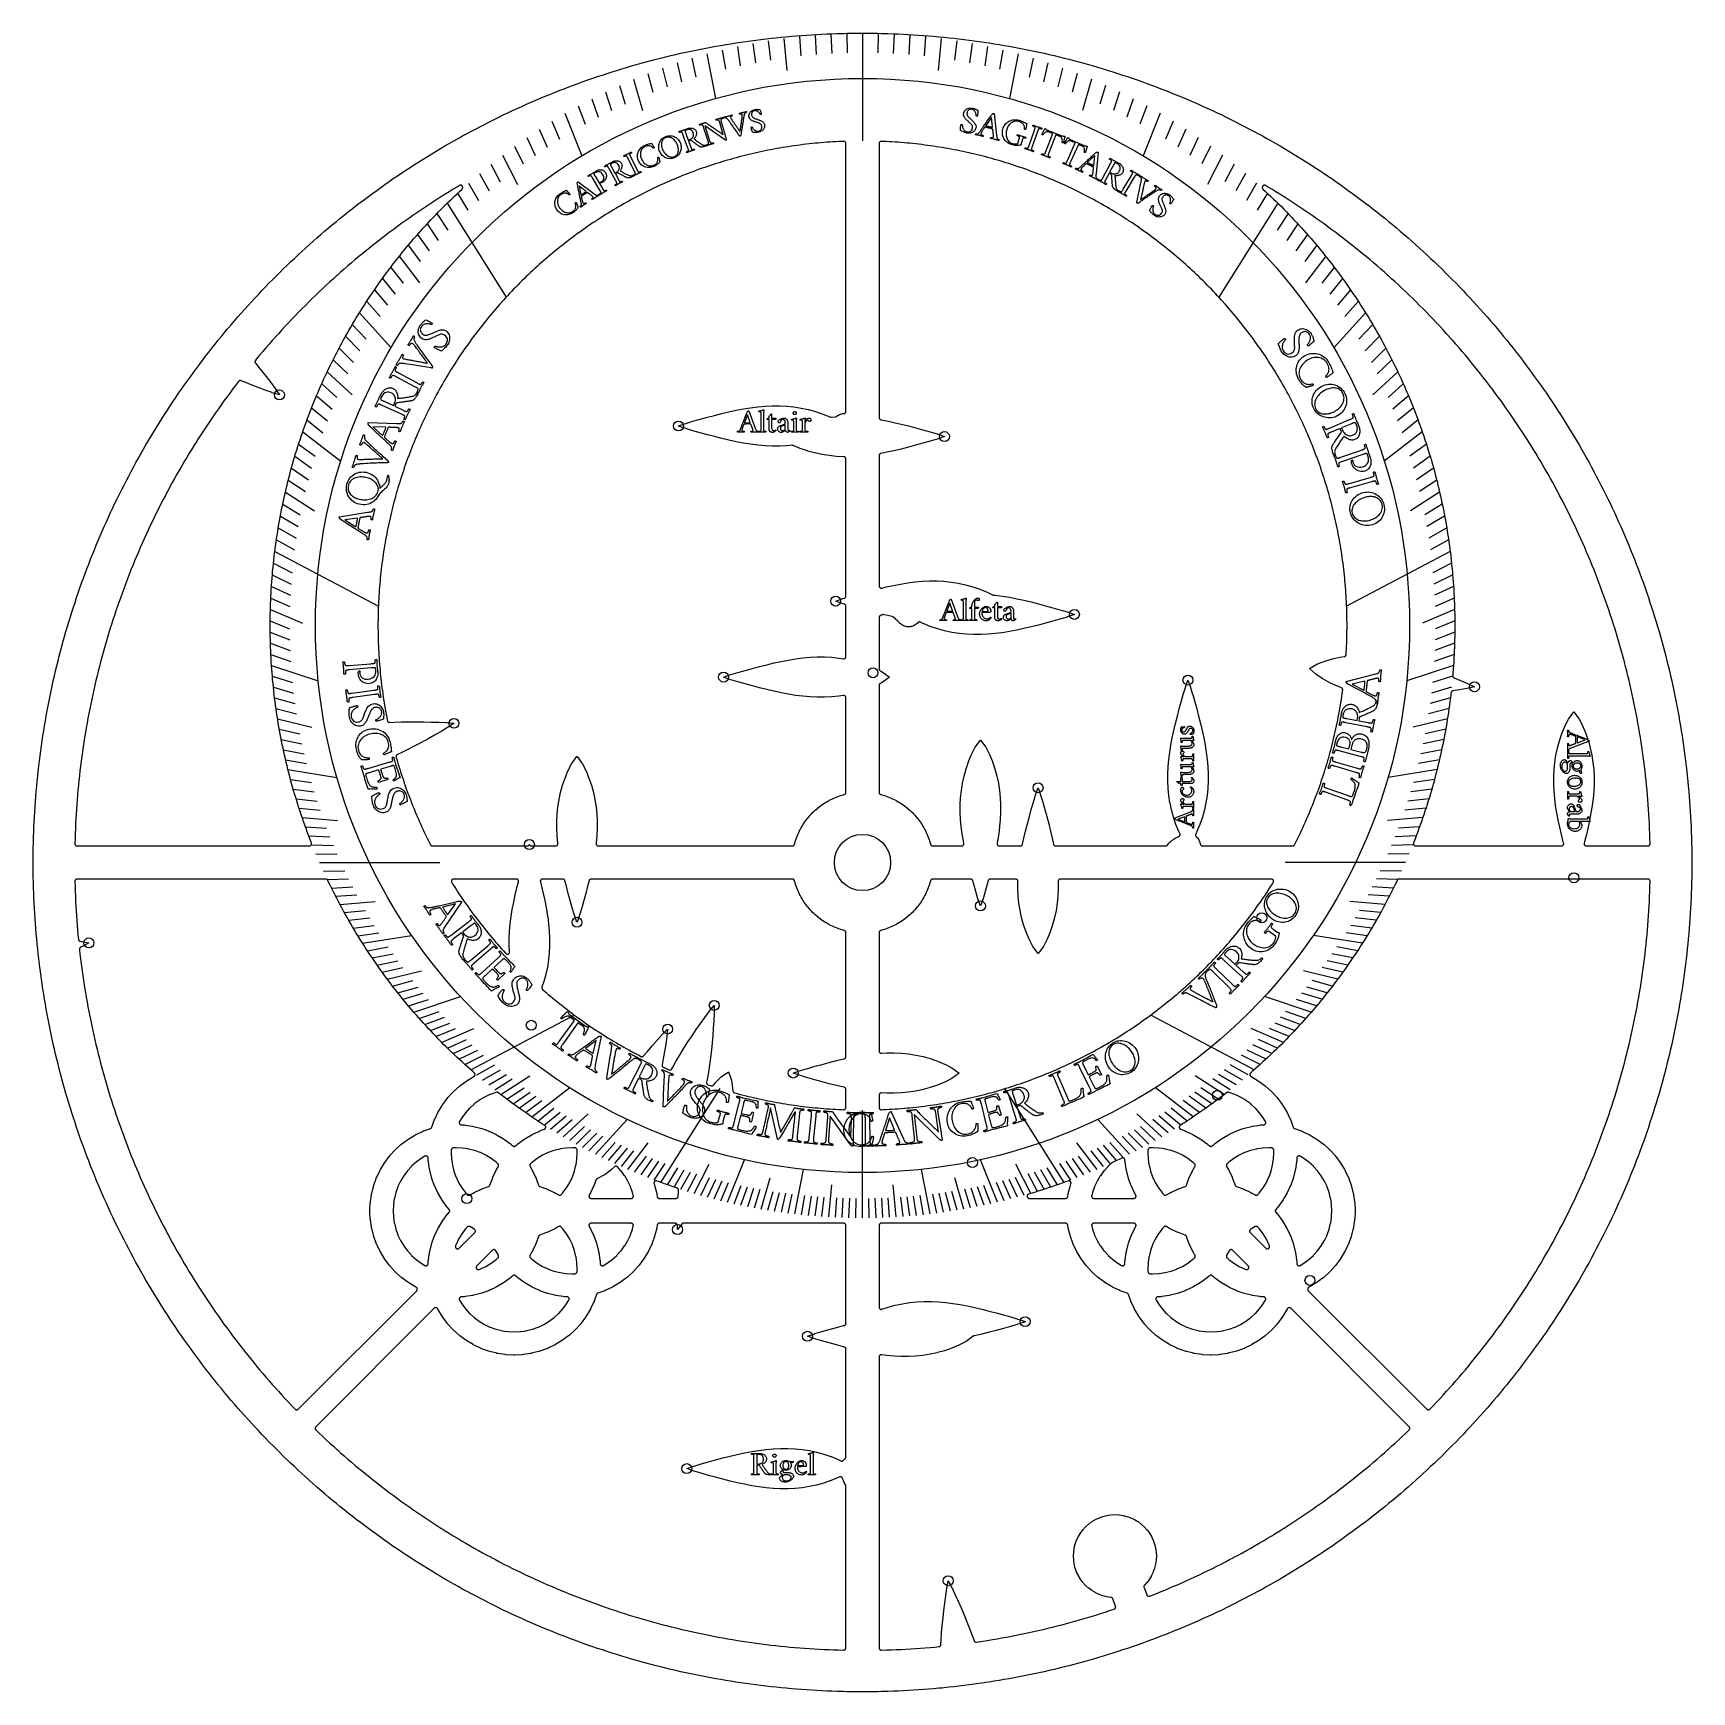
# Model space of a CAD drawing. Header units: millimetres. Extents: x -94 to 94, y -94 to 94.
import ezdxf

# ---------------------------------------------------------------- set-up
doc = ezdxf.new("R2010")
doc.units = ezdxf.units.MM
for name, color, linetype in [('CUT_INNER', 6, 'Continuous'), ('CUT_OUTER', 1, 'Continuous'), ('ENGRAVE', 7, 'Continuous'), ('ENGRAVE_FINE', 8, 'Continuous'), ('TEXT', 5, 'Continuous')]:
    doc.layers.add(name, color=color, linetype=linetype)

msp = doc.modelspace()

# ---------------------------------------------------------------- linework, layer by layer
at = {"layer": 'CUT_INNER'}
for points in [[(-46.5596, 15.856), (-47.2769, 15.3752), (-47.2833, 15.3712), (-48.0181, 14.9403), (-48.0192, 14.9396), (-48.7588, 14.5163), (-49.501, 14.0983), (-50.2455, 13.6871), (-50.2467, 13.6865), (-50.9919, 13.2859), (-50.9936, 13.285), (-51.7414, 12.8975), (-51.7436, 12.8964), (-52.4951, 12.5254), (-52.4978, 12.5241), (-52.9971, 12.2924), (-53.0193, 12.2807), (-53.0403, 12.2667), (-53.0598, 12.2508), (-53.0775, 12.233), (-53.0934, 12.2135), (-53.1072, 12.1925), (-53.1189, 12.1702), (-53.1283, 12.1468), (-53.1352, 12.1227), (-53.1397, 12.0979), (-53.1417, 12.0728), (-53.1412, 12.0477), (-53.1381, 12.0227), (-53.1326, 11.9982), (-53.1199, 11.953), (-53.1195, 11.9515), (-53.0266, 11.6274), (-53.0261, 11.6259), (-52.9312, 11.3023), (-52.9308, 11.3008), (-52.8339, 10.9778), (-52.8334, 10.9763), (-52.7345, 10.6539), (-52.7341, 10.6524), (-52.6332, 10.3306), (-52.6328, 10.3292), (-52.5299, 10.008), (-52.5295, 10.0066), (-52.4247, 9.686), (-52.4242, 9.6846), (-52.3174, 9.3647), (-52.3169, 9.3632), (-52.2082, 9.044), (-52.2077, 9.0425), (-52.097, 8.724), (-52.0965, 8.7225), (-51.9839, 8.4047), (-51.9834, 8.4032), (-51.8688, 8.086), (-51.8682, 8.0846), (-51.7517, 7.7681), (-51.7512, 7.7667), (-51.6327, 7.451), (-51.6322, 7.4495), (-51.5118, 7.1345), (-51.5112, 7.1331), (-51.3889, 6.8188), (-51.3883, 6.8174), (-51.2641, 6.5039), (-51.2635, 6.5025), (-51.1373, 6.1897), (-51.1367, 6.1883), (-51.0086, 5.8763), (-51.008, 5.8749), (-50.878, 5.5638), (-50.8774, 5.5623), (-50.7455, 5.252), (-50.7449, 5.2506), (-50.6111, 4.941), (-50.6105, 4.9396), (-50.4748, 4.6309), (-50.4741, 4.6295), (-50.3365, 4.3216), (-50.3359, 4.3202), (-50.1964, 4.0132), (-50.1958, 4.0118), (-50.0544, 3.7056), (-50.0538, 3.7042), (-49.9105, 3.3989), (-49.9098, 3.3975), (-49.7647, 3.0931), (-49.7641, 3.0917), (-49.6171, 2.7882), (-49.6164, 2.7868), (-49.4676, 2.4842), (-49.4669, 2.4829), (-49.3162, 2.1812), (-49.3155, 2.1798), (-49.2379, 2.0269), (-49.2255, 2.0052), (-49.211, 1.9848), (-49.1945, 1.966), (-49.1762, 1.9489), (-49.1563, 1.9338), (-49.135, 1.9207), (-49.1125, 1.9098), (-49.089, 1.9012), (-49.0647, 1.895), (-49.04, 1.8913), (-49.015, 1.89), (-38.1889, 1.89), (-38.1645, 1.8912), (-38.1403, 1.8948), (-38.1166, 1.9007), (-38.0935, 1.9089), (-38.0714, 1.9194), (-38.0504, 1.9319), (-38.0307, 1.9464), (-38.0126, 1.9628), (-37.9961, 1.9809), (-37.9815, 2.0005), (-37.9688, 2.0215), (-37.9583, 2.0436), (-37.9554, 2.0505), (-37.9524, 2.0436), (-37.9419, 2.0215), (-37.9293, 2.0005), (-37.9147, 1.9809), (-37.8982, 1.9628), (-37.88, 1.9464), (-37.8603, 1.9319), (-37.8393, 1.9194), (-37.8172, 1.9089), (-37.7942, 1.9007), (-37.7704, 1.8948), (-37.7462, 1.8912), (-37.7218, 1.89), (-34.9584, 1.89), (-34.9334, 1.8912), (-34.9088, 1.895), (-34.8846, 1.9011), (-34.8611, 1.9097), (-34.8387, 1.9205), (-34.8174, 1.9336), (-34.7975, 1.9486), (-34.7792, 1.9656), (-34.7627, 1.9844), (-34.7482, 2.0046), (-34.7357, 2.0263), (-34.7255, 2.049), (-34.7176, 2.0727), (-34.7121, 2.097), (-34.709, 2.1218), (-34.7085, 2.1468), (-34.7104, 2.1716), (-34.7173, 2.2258), (-34.7178, 2.2305), (-34.7907, 3.0473), (-34.791, 3.0526), (-34.8293, 3.8688), (-34.8294, 3.8745), (-34.83, 4.6903), (-34.8299, 4.6965), (-34.7902, 5.5119), (-34.7897, 5.5184), (-34.7074, 6.3335), (-34.7065, 6.3402), (-34.5793, 7.1552), (-34.578, 7.162), (-34.4035, 7.9768), (-34.4018, 7.9838), (-34.1778, 8.7985), (-34.1756, 8.8056), (-33.8984, 9.62), (-33.8956, 9.6276), (-33.5589, 10.4411), (-33.5549, 10.4499), (-33.1423, 11.2626), (-33.1398, 11.2672), (-33.1369, 11.2715), (-32.5354, 12.0841), (-32.5317, 12.0886), (-32.5281, 12.0841), (-31.9266, 11.2715), (-31.9237, 11.2672), (-31.9212, 11.2626), (-31.5086, 10.4499), (-31.5046, 10.4411), (-31.1679, 9.6276), (-31.1651, 9.62), (-30.8879, 8.8056), (-30.8857, 8.7985), (-30.6617, 7.9838), (-30.66, 7.9768), (-30.4855, 7.162), (-30.4842, 7.1552), (-30.357, 6.3402), (-30.3561, 6.3335), (-30.2738, 5.5184), (-30.2733, 5.5119), (-30.2336, 4.6965), (-30.2335, 4.6903), (-30.2341, 3.8745), (-30.2342, 3.8688), (-30.2725, 3.0526), (-30.2728, 3.0473), (-30.3457, 2.2305), (-30.3462, 2.2258), (-30.3531, 2.1716), (-30.355, 2.1468), (-30.3545, 2.1218), (-30.3514, 2.097), (-30.3459, 2.0727), (-30.338, 2.049), (-30.3278, 2.0263), (-30.3153, 2.0046), (-30.3008, 1.9844), (-30.2843, 1.9656), (-30.266, 1.9486), (-30.2461, 1.9336), (-30.2248, 1.9205), (-30.2024, 1.9097), (-30.1789, 1.9011), (-30.1547, 1.895), (-30.1301, 1.8912), (-30.1051, 1.89), (-8.0007, 1.89), (-7.9755, 1.8913), (-7.9505, 1.8951), (-7.9261, 1.9014), (-7.9024, 1.9101), (-7.8797, 1.9212), (-7.8583, 1.9345), (-7.8383, 1.9499), (-7.82, 1.9673), (-7.8035, 1.9864), (-7.789, 2.007), (-7.7766, 2.0291), (-7.7666, 2.0522), (-7.7589, 2.0763), (-7.7419, 2.1409), (-7.7411, 2.1438), (-7.6871, 2.3302), (-7.6862, 2.3332), (-7.6275, 2.5182), (-7.6266, 2.5211), (-7.5635, 2.7046), (-7.5624, 2.7075), (-7.4948, 2.8894), (-7.4937, 2.8923), (-7.4216, 3.0725), (-7.4205, 3.0753), (-7.344, 3.2537), (-7.3428, 3.2565), (-7.2619, 3.4329), (-7.2606, 3.4357), (-7.1755, 3.6101), (-7.1741, 3.6129), (-7.0847, 3.7851), (-7.0833, 3.7878), (-6.9897, 3.9579), (-6.9882, 3.9605), (-6.8905, 4.1282), (-6.8889, 4.1308), (-6.7871, 4.2961), (-6.7854, 4.2987), (-6.6796, 4.4613), (-6.6779, 4.4639), (-6.5681, 4.6239), (-6.5664, 4.6264), (-6.4527, 4.7837), (-6.4508, 4.7862), (-6.3333, 4.9406), (-6.3314, 4.943), (-6.2102, 5.0946), (-6.2082, 5.0969), (-6.0833, 5.2454), (-6.0813, 5.2478), (-5.9527, 5.3931), (-5.9506, 5.3954), (-5.8186, 5.5376), (-5.8164, 5.5398), (-5.6809, 5.6787), (-5.6787, 5.6809), (-5.5398, 5.8164), (-5.5376, 5.8186), (-5.3954, 5.9506), (-5.3931, 5.9527), (-5.2478, 6.0813), (-5.2454, 6.0833), (-5.0969, 6.2082), (-5.0946, 6.2102), (-4.943, 6.3314), (-4.9406, 6.3333), (-4.7862, 6.4508), (-4.7837, 6.4527), (-4.6264, 6.5664), (-4.6239, 6.5681), (-4.4639, 6.6779), (-4.4613, 6.6796), (-4.2987, 6.7854), (-4.2961, 6.7871), (-4.1308, 6.8889), (-4.1282, 6.8905), (-3.9605, 6.9882), (-3.9579, 6.9897), (-3.7878, 7.0833), (-3.7851, 7.0847), (-3.6129, 7.1741), (-3.6101, 7.1755), (-3.4357, 7.2606), (-3.4329, 7.2619), (-3.2565, 7.3428), (-3.2537, 7.344), (-3.0753, 7.4205), (-3.0725, 7.4216), (-2.8923, 7.4937), (-2.8894, 7.4948), (-2.7075, 7.5624), (-2.7046, 7.5635), (-2.5211, 7.6266), (-2.5182, 7.6275), (-2.3332, 7.6862), (-2.3302, 7.6871), (-2.1438, 7.7411), (-2.1409, 7.7419), (-2.0763, 7.7589), (-2.0522, 7.7666), (-2.0291, 7.7766), (-2.007, 7.789), (-1.9864, 7.8035), (-1.9673, 7.82), (-1.9499, 7.8383), (-1.9345, 7.8583), (-1.9212, 7.8797), (-1.9101, 7.9024), (-1.9014, 7.9261), (-1.8951, 7.9505), (-1.8913, 7.9755), (-1.89, 8.0007), (-1.89, 18.7802), (-1.8911, 18.8042), (-1.8946, 18.8279), (-1.9003, 18.8511), (-1.9082, 18.8738), (-1.9182, 18.8955), (-1.9302, 18.9162), (-1.9442, 18.9357), (-1.96, 18.9537), (-1.9774, 18.9702), (-1.9964, 18.9848), (-2.0166, 18.9977), (-2.038, 19.0085), (-2.0603, 19.0172), (-2.0834, 19.0237), (-2.1069, 19.028), (-2.1308, 19.0301), (-2.1548, 19.0298), (-2.1786, 19.0272), (-2.6844, 18.9482), (-2.6911, 18.9474), (-3.5063, 18.865), (-3.5128, 18.8645), (-4.3282, 18.8249), (-4.3343, 18.8247), (-5.1501, 18.8254), (-5.1559, 18.8255), (-5.9721, 18.8637), (-5.9773, 18.8641), (-6.7941, 18.937), (-6.7988, 18.9375), (-7.6161, 19.0417), (-7.6203, 19.0423), (-8.4382, 19.1746), (-8.4417, 19.1752), (-9.2602, 19.3319), (-9.2631, 19.3325), (-10.0822, 19.5097), (-10.0846, 19.5103), (-10.9042, 19.7045), (-10.9061, 19.7049), (-11.7262, 19.9124), (-11.7276, 19.9128), (-12.5476, 20.1302), (-13.3695, 20.3554), (-14.1915, 20.5868), (-14.1927, 20.5871), (-15.0103, 20.8267), (-15.0174, 20.829), (-15.8296, 21.1209), (-15.8347, 21.123), (-15.8296, 21.1252), (-15.0174, 21.4171), (-15.0103, 21.4194), (-14.1927, 21.6589), (-14.1915, 21.6593), (-13.3712, 21.8902), (-12.5496, 22.1153), (-11.7276, 22.3332), (-11.7262, 22.3336), (-10.9061, 22.5411), (-10.9042, 22.5416), (-10.0846, 22.7358), (-10.0822, 22.7363), (-9.2631, 22.9136), (-9.2602, 22.9142), (-8.4417, 23.0708), (-8.4382, 23.0714), (-7.6203, 23.2037), (-7.6161, 23.2043), (-6.7988, 23.3086), (-6.7941, 23.3091), (-5.9773, 23.3819), (-5.9721, 23.3823), (-5.1559, 23.4205), (-5.1501, 23.4207), (-4.3343, 23.4213), (-4.3282, 23.4211), (-3.5128, 23.3815), (-3.5063, 23.381), (-2.6911, 23.2987), (-2.6844, 23.2978), (-2.1786, 23.2188), (-2.1548, 23.2162), (-2.1308, 23.216), (-2.1069, 23.218), (-2.0834, 23.2223), (-2.0603, 23.2288), (-2.038, 23.2376), (-2.0166, 23.2484), (-1.9964, 23.2612), (-1.9774, 23.2759), (-1.96, 23.2923), (-1.9442, 23.3103), (-1.9302, 23.3298), (-1.9182, 23.3505), (-1.9082, 23.3723), (-1.9003, 23.3949), (-1.8946, 23.4182), (-1.8911, 23.4419), (-1.89, 23.4658), (-1.89, 29.1984), (-1.8912, 29.2231), (-1.8949, 29.2476), (-1.9009, 29.2715), (-1.9093, 29.2948), (-1.92, 29.3171), (-1.9327, 29.3382), (-1.9476, 29.358), (-1.9643, 29.3762), (-1.9827, 29.3927), (-2.0026, 29.4073), (-2.0239, 29.4199), (-2.0464, 29.4302), (-2.0697, 29.4384), (-2.2297, 29.4852), (-2.2369, 29.4876), (-3.0491, 29.7794), (-3.0542, 29.7816), (-3.0491, 29.7838), (-2.2369, 30.0756), (-2.2297, 30.078), (-2.0697, 30.1248), (-2.0464, 30.133), (-2.0239, 30.1433), (-2.0026, 30.1559), (-1.9827, 30.1705), (-1.9643, 30.1869), (-1.9476, 30.2052), (-1.9327, 30.225), (-1.92, 30.2461), (-1.9093, 30.2684), (-1.9009, 30.2917), (-1.8949, 30.3156), (-1.8912, 30.3401), (-1.89, 30.3648), (-1.89, 45.9868), (-1.8912, 46.0113), (-1.8948, 46.0356), (-1.9008, 46.0594), (-1.909, 46.0825), (-1.9195, 46.1047), (-1.9322, 46.1257), (-1.9468, 46.1454), (-1.9633, 46.1636), (-1.9815, 46.1801), (-2.0012, 46.1947), (-2.0223, 46.2073), (-2.0445, 46.2178), (-2.0676, 46.226), (-2.0914, 46.232), (-2.1157, 46.2356), (-2.1402, 46.2368), (-2.1629, 46.2367), (-2.1691, 46.2369), (-2.9845, 46.2765), (-2.991, 46.277), (-3.8061, 46.3594), (-3.8128, 46.3602), (-4.6277, 46.4875), (-4.6346, 46.4888), (-5.4494, 46.6632), (-5.4564, 46.6649), (-6.2711, 46.889), (-6.2782, 46.8912), (-7.0926, 47.1684), (-7.1001, 47.1712), (-7.9137, 47.5078), (-7.9269, 47.5139), (-7.9269, 47.5139), (-7.9439, 47.5215), (-7.9664, 47.5291), (-7.9895, 47.5346), (-8.0131, 47.5378), (-8.0368, 47.5388), (-8.0605, 47.5376), (-8.637, 47.4793), (-8.6435, 47.4788), (-9.4589, 47.4392), (-9.4651, 47.4391), (-10.2809, 47.4397), (-10.2866, 47.4398), (-11.1028, 47.478), (-11.1081, 47.4784), (-11.9249, 47.5513), (-11.9296, 47.5518), (-12.7469, 47.6561), (-12.751, 47.6567), (-13.5689, 47.7889), (-13.5725, 47.7895), (-14.391, 47.9462), (-14.3939, 47.9468), (-15.213, 48.124), (-15.2154, 48.1246), (-16.035, 48.3188), (-16.0368, 48.3192), (-16.857, 48.5267), (-16.8583, 48.5271), (-17.6784, 48.7445), (-18.5003, 48.9697), (-19.3222, 49.2011), (-19.3235, 49.2014), (-20.141, 49.441), (-20.1481, 49.4433), (-20.9603, 49.7352), (-20.9655, 49.7373), (-20.9603, 49.7395), (-20.1481, 50.0314), (-20.141, 50.0337), (-19.3235, 50.2732), (-19.3222, 50.2736), (-18.502, 50.5045), (-17.6804, 50.7296), (-16.8583, 50.9475), (-16.857, 50.9479), (-16.0368, 51.1554), (-16.035, 51.1559), (-15.2154, 51.3501), (-15.213, 51.3506), (-14.3939, 51.5279), (-14.391, 51.5285), (-13.5725, 51.6851), (-13.5689, 51.6857), (-12.751, 51.818), (-12.7469, 51.8186), (-11.9296, 51.9229), (-11.9249, 51.9234), (-11.1081, 51.9962), (-11.1028, 51.9966), (-10.2866, 52.0348), (-10.2809, 52.035), (-9.4651, 52.0356), (-9.4589, 52.0354), (-8.6435, 51.9958), (-8.637, 51.9953), (-7.8219, 51.913), (-7.8152, 51.9121), (-7.0002, 51.7848), (-6.9934, 51.7836), (-6.1786, 51.6091), (-6.1716, 51.6074), (-5.3569, 51.3833), (-5.3498, 51.3812), (-4.5354, 51.104), (-4.5279, 51.1011), (-3.7143, 50.7645), (-3.7011, 50.7584), (-3.7011, 50.7585), (-3.6841, 50.7508), (-3.6616, 50.7432), (-3.6385, 50.7377), (-3.6149, 50.7345), (-3.5912, 50.7335), (-3.5675, 50.7348), (-3.0908, 50.7829), (-3.068, 50.7863), (-3.0456, 50.7918), (-3.0237, 50.7993), (-3.0027, 50.8088), (-2.9827, 50.8201), (-2.9637, 50.8333), (-2.8779, 50.8992), (-2.8678, 50.9062), (-2.7601, 50.9731), (-2.7494, 50.9791), (-2.6356, 51.0352), (-2.6244, 51.0401), (-2.5056, 51.0847), (-2.494, 51.0885), (-2.3715, 51.1213), (-2.3595, 51.1239), (-2.2343, 51.1445), (-2.2222, 51.1459), (-2.1237, 51.1524), (-2.0987, 51.1553), (-2.0743, 51.1607), (-2.0504, 51.1685), (-2.0275, 51.1786), (-2.0057, 51.191), (-1.9852, 51.2055), (-1.9663, 51.222), (-1.9492, 51.2403), (-1.934, 51.2603), (-1.9208, 51.2816), (-1.9099, 51.3042), (-1.9012, 51.3277), (-1.895, 51.352), (-1.8913, 51.3768), (-1.89, 51.4019), (-1.89, 81.9231), (-1.8913, 81.9482), (-1.895, 81.9731), (-1.9013, 81.9974), (-1.91, 82.0211), (-1.921, 82.0437), (-1.9342, 82.0651), (-1.9495, 82.085), (-1.9668, 82.1034), (-1.9858, 82.1198), (-2.0063, 82.1344), (-2.0282, 82.1467), (-2.0513, 82.1568), (-2.0752, 82.1645), (-2.0998, 82.1698), (-2.1248, 82.1726), (-2.15, 82.1729), (-2.3699, 82.1641), (-2.3714, 82.164), (-2.7083, 82.1485), (-2.7098, 82.1485), (-3.0466, 82.1309), (-3.0482, 82.1308), (-3.3848, 82.1111), (-3.3863, 82.111), (-3.7229, 82.0893), (-3.7244, 82.0892), (-4.0608, 82.0655), (-4.0623, 82.0653), (-4.3986, 82.0395), (-4.4001, 82.0394), (-4.7362, 82.0115), (-4.7377, 82.0113), (-5.0736, 81.9814), (-5.0752, 81.9812), (-5.4109, 81.9492), (-5.4124, 81.9491), (-5.7479, 81.915), (-5.7494, 81.9148), (-6.0847, 81.8787), (-6.0862, 81.8785), (-6.4213, 81.8403), (-6.4228, 81.8401), (-6.7577, 81.7999), (-6.7592, 81.7997), (-7.0938, 81.7574), (-7.0953, 81.7572), (-7.4296, 81.7128), (-7.4311, 81.7126), (-7.7651, 81.6662), (-7.7666, 81.666), (-8.1004, 81.6175), (-8.1019, 81.6173), (-8.4353, 81.5668), (-8.4368, 81.5666), (-8.77, 81.514), (-8.7715, 81.5138), (-9.1043, 81.4592), (-9.1058, 81.4589), (-9.4382, 81.4023), (-9.4397, 81.402), (-9.7718, 81.3434), (-9.7733, 81.3431), (-10.1051, 81.2824), (-10.1066, 81.2821), (-10.4379, 81.2193), (-10.4394, 81.2191), (-10.7704, 81.1543), (-10.7719, 81.154), (-11.1024, 81.0872), (-11.1039, 81.0869), (-11.4341, 81.018), (-11.4356, 81.0177), (-11.7653, 80.9469), (-11.7668, 80.9465), (-12.0961, 80.8737), (-12.0976, 80.8733), (-12.4264, 80.7984), (-12.4279, 80.7981), (-12.7562, 80.7212), (-12.7577, 80.7208), (-13.0856, 80.6419), (-13.0871, 80.6415), (-13.4144, 80.5606), (-13.4159, 80.5602), (-13.7428, 80.4773), (-13.7443, 80.4769), (-14.0707, 80.3919), (-14.0721, 80.3915), (-14.398, 80.3046), (-14.3995, 80.3042), (-14.7247, 80.2152), (-14.7262, 80.2148), (-15.051, 80.1239), (-15.0524, 80.1235), (-15.3766, 80.0305), (-15.3781, 80.0301), (-15.7017, 79.9352), (-15.7032, 79.9348), (-16.0262, 79.8379), (-16.0276, 79.8374), (-16.3501, 79.7385), (-16.3515, 79.7381), (-16.6733, 79.6372), (-16.6748, 79.6367), (-16.996, 79.5339), (-16.9974, 79.5334), (-17.318, 79.4286), (-17.3194, 79.4282), (-17.6393, 79.3214), (-17.6408, 79.3209), (-17.96, 79.2122), (-17.9614, 79.2117), (-18.28, 79.101), (-18.2814, 79.1005), (-18.5993, 78.9878), (-18.6008, 78.9873), (-18.9179, 78.8727), (-18.9194, 78.8722), (-19.2358, 78.7557), (-19.2373, 78.7552), (-19.553, 78.6367), (-19.5544, 78.6361), (-19.8695, 78.5157), (-19.8709, 78.5152), (-20.1852, 78.3929), (-20.1866, 78.3923), (-20.5001, 78.268), (-20.5015, 78.2675), (-20.8143, 78.1413), (-20.8157, 78.1407), (-21.1276, 78.0126), (-21.1291, 78.012), (-21.4402, 77.882), (-21.4416, 77.8814), (-21.752, 77.7495), (-21.7534, 77.7489), (-22.063, 77.6151), (-22.0644, 77.6145), (-22.3731, 77.4787), (-22.3745, 77.4781), (-22.6824, 77.3405), (-22.6838, 77.3399), (-22.9908, 77.2004), (-22.9922, 77.1997), (-23.2984, 77.0584), (-23.2998, 77.0577), (-23.6051, 76.9145), (-23.6064, 76.9138), (-23.9109, 76.7687), (-23.9122, 76.768), (-24.2158, 76.621), (-24.2171, 76.6204), (-24.5198, 76.4715), (-24.5211, 76.4708), (-24.8228, 76.3201), (-24.8242, 76.3195), (-25.1249, 76.1669), (-25.1263, 76.1662), (-25.4261, 76.0118), (-25.4275, 76.0111), (-25.7264, 75.8549), (-25.7277, 75.8542), (-26.0256, 75.6961), (-26.027, 75.6954), (-26.3239, 75.5355), (-26.3252, 75.5348), (-26.6212, 75.3731), (-26.6225, 75.3723), (-26.9175, 75.2088), (-26.9188, 75.2081), (-27.2127, 75.0427), (-27.2141, 75.042), (-27.507, 74.8749), (-27.5083, 74.8741), (-27.8002, 74.7052), (-27.8015, 74.7044), (-28.0924, 74.5337), (-28.0937, 74.5329), (-28.3835, 74.3604), (-28.3848, 74.3597), (-28.6735, 74.1854), (-28.6748, 74.1846), (-28.9625, 74.0086), (-28.9638, 74.0078), (-29.2503, 73.83), (-29.2517, 73.8292), (-29.5371, 73.6496), (-29.5384, 73.6488), (-29.8228, 73.4675), (-29.8241, 73.4667), (-30.1073, 73.2836), (-30.1086, 73.2828), (-30.3907, 73.098), (-30.392, 73.0972), (-30.673, 72.9107), (-30.6742, 72.9098), (-30.9541, 72.7216), (-30.9553, 72.7208), (-31.234, 72.5308), (-31.2353, 72.53), (-31.5128, 72.3383), (-31.514, 72.3374), (-31.7903, 72.1441), (-31.7916, 72.1432), (-32.0667, 71.9482), (-32.068, 71.9473), (-32.3419, 71.7506), (-32.3431, 71.7497), (-32.6158, 71.5513), (-32.6171, 71.5504), (-32.8886, 71.3503), (-32.8898, 71.3494), (-33.16, 71.1477), (-33.1613, 71.1468), (-33.4303, 70.9434), (-33.4315, 70.9425), (-33.6993, 70.7375), (-33.7005, 70.7365), (-33.967, 70.5299), (-33.9682, 70.5289), (-34.2334, 70.3206), (-34.2346, 70.3197), (-34.4985, 70.1098), (-34.4997, 70.1088), (-34.7624, 69.8973), (-34.7636, 69.8963), (-35.0249, 69.6832), (-35.0261, 69.6822), (-35.2861, 69.4674), (-35.2873, 69.4665), (-35.546, 69.2501), (-35.5472, 69.2491), (-35.8046, 69.0312), (-35.8057, 69.0302), (-36.0618, 68.8108), (-36.0629, 68.8097), (-36.3176, 68.5887), (-36.3188, 68.5877), (-36.5721, 68.3651), (-36.5732, 68.3641), (-36.8252, 68.1399), (-36.8263, 68.1389), (-37.0769, 67.9132), (-37.078, 67.9121), (-37.3272, 67.6849), (-37.3283, 67.6839), (-37.5761, 67.4551), (-37.5772, 67.454), (-37.8236, 67.2238), (-37.8247, 67.2227), (-38.0697, 66.9909), (-38.0708, 66.9899), (-38.3143, 66.7566), (-38.3154, 66.7555), (-38.5575, 66.5207), (-38.5586, 66.5197), (-38.7993, 66.2834), (-38.8004, 66.2823), (-39.0395, 66.0446), (-39.0406, 66.0435), (-39.2784, 65.8043), (-39.2794, 65.8032), (-39.5157, 65.5626), (-39.5168, 65.5615), (-39.7515, 65.3194), (-39.7526, 65.3183), (-39.9859, 65.0748), (-39.987, 65.0737), (-40.2187, 64.8287), (-40.2198, 64.8276), (-40.4501, 64.5812), (-40.4511, 64.5801), (-40.6799, 64.3323), (-40.6809, 64.3312), (-40.9082, 64.082), (-40.9092, 64.0809), (-41.1349, 63.8303), (-41.1359, 63.8292), (-41.3601, 63.5772), (-41.3611, 63.5761), (-41.5837, 63.3227), (-41.5847, 63.3216), (-41.8058, 63.0669), (-41.8068, 63.0657), (-42.0263, 62.8097), (-42.0273, 62.8085), (-42.2452, 62.5512), (-42.2462, 62.55), (-42.4625, 62.2913), (-42.4635, 62.2901), (-42.6782, 62.0301), (-42.6792, 62.0289), (-42.8923, 61.7675), (-42.8933, 61.7664), (-43.1048, 61.5037), (-43.1058, 61.5025), (-43.3157, 61.2386), (-43.3166, 61.2374), (-43.5249, 60.9721), (-43.5259, 60.9709), (-43.7325, 60.7044), (-43.7335, 60.7032), (-43.9385, 60.4355), (-43.9394, 60.4342), (-44.1428, 60.1652), (-44.1437, 60.164), (-44.3455, 59.8938), (-44.3464, 59.8925), (-44.5464, 59.621), (-44.5473, 59.6198), (-44.7457, 59.3471), (-44.7466, 59.3459), (-44.9433, 59.0719), (-44.9442, 59.0707), (-45.1393, 58.7956), (-45.1401, 58.7943), (-45.3335, 58.518), (-45.3343, 58.5167), (-45.526, 58.2392), (-45.5269, 58.238), (-45.7168, 57.9593), (-45.7176, 57.958), (-45.9059, 57.6782), (-45.9067, 57.6769), (-46.0932, 57.396), (-46.0941, 57.3947), (-46.2788, 57.1126), (-46.2797, 57.1113), (-46.4627, 56.828), (-46.4635, 56.8267), (-46.6448, 56.5424), (-46.6456, 56.5411), (-46.8252, 56.2556), (-46.826, 56.2543), (-47.0038, 55.9678), (-47.0046, 55.9665), (-47.1806, 55.6788), (-47.1814, 55.6775), (-47.3557, 55.3888), (-47.3565, 55.3875), (-47.529, 55.0977), (-47.5297, 55.0963), (-47.7004, 54.8055), (-47.7012, 54.8042), (-47.8701, 54.5123), (-47.8709, 54.511), (-48.038, 54.2181), (-48.0388, 54.2167), (-48.2041, 53.9228), (-48.2048, 53.9214), (-48.3684, 53.6265), (-48.3691, 53.6252), (-48.5308, 53.3292), (-48.5315, 53.3279), (-48.6914, 53.0309), (-48.6921, 53.0296), (-48.8502, 52.7317), (-48.8509, 52.7303), (-49.0071, 52.4315), (-49.0078, 52.4301), (-49.1622, 52.1303), (-49.1629, 52.1289), (-49.3155, 51.8282), (-49.3162, 51.8268), (-49.4669, 51.5251), (-49.4676, 51.5237), (-49.6164, 51.2211), (-49.6171, 51.2197), (-49.7641, 50.9162), (-49.7647, 50.9148), (-49.9098, 50.6104), (-49.9105, 50.609), (-50.0538, 50.3037), (-50.0544, 50.3023), (-50.1958, 49.9962), (-50.1964, 49.9948), (-50.3359, 49.6877), (-50.3365, 49.6863), (-50.4741, 49.3785), (-50.4748, 49.3771), (-50.6105, 49.0683), (-50.6111, 49.0669), (-50.7449, 48.7574), (-50.7455, 48.756), (-50.8774, 48.4456), (-50.878, 48.4442), (-51.008, 48.133), (-51.0086, 48.1316), (-51.1367, 47.8197), (-51.1373, 47.8182), (-51.2635, 47.5055), (-51.2641, 47.5041), (-51.3883, 47.1906), (-51.3889, 47.1891), (-51.5112, 46.8749), (-51.5118, 46.8734), (-51.6322, 46.5584), (-51.6327, 46.557), (-51.7512, 46.2412), (-51.7517, 46.2398), (-51.8682, 45.9233), (-51.8688, 45.9219), (-51.9834, 45.6047), (-51.9839, 45.6033), (-52.0965, 45.2854), (-52.097, 45.284), (-52.2077, 44.9654), (-52.2082, 44.964), (-52.3169, 44.6447), (-52.3174, 44.6433), (-52.4242, 44.3234), (-52.4247, 44.3219), (-52.5295, 44.0014), (-52.5299, 43.9999), (-52.6328, 43.6788), (-52.6332, 43.6773), (-52.7341, 43.3555), (-52.7345, 43.354), (-52.8334, 43.0316), (-52.8339, 43.0302), (-52.9308, 42.7071), (-52.9312, 42.7057), (-53.0261, 42.3821), (-53.0266, 42.3806), (-53.1195, 42.0564), (-53.1199, 42.0549), (-53.2109, 41.7302), (-53.2113, 41.7287), (-53.3002, 41.4034), (-53.3006, 41.4019), (-53.3876, 41.0761), (-53.388, 41.0746), (-53.4729, 40.7483), (-53.4733, 40.7468), (-53.5562, 40.4199), (-53.5566, 40.4184), (-53.6375, 40.091), (-53.6379, 40.0895), (-53.7168, 39.7617), (-53.7172, 39.7602), (-53.7941, 39.4318), (-53.7944, 39.4303), (-53.8693, 39.1015), (-53.8697, 39.1), (-53.9426, 38.7708), (-53.9429, 38.7693), (-54.0137, 38.4396), (-54.0141, 38.4381), (-54.0829, 38.1079), (-54.0832, 38.1064), (-54.15, 37.7759), (-54.1503, 37.7744), (-54.2151, 37.4434), (-54.2154, 37.4419), (-54.2781, 37.1105), (-54.2784, 37.109), (-54.3391, 36.7773), (-54.3394, 36.7758), (-54.3981, 36.4437), (-54.3983, 36.4422), (-54.455, 36.1098), (-54.4552, 36.1082), (-54.5098, 35.7755), (-54.51, 35.7739), (-54.5626, 35.4408), (-54.5628, 35.4393), (-54.6133, 35.1059), (-54.6136, 35.1044), (-54.662, 34.7706), (-54.6622, 34.7691), (-54.7086, 34.4351), (-54.7089, 34.4336), (-54.7532, 34.0992), (-54.7534, 34.0977), (-54.7957, 33.7632), (-54.7959, 33.7616), (-54.8362, 33.4268), (-54.8363, 33.4253), (-54.8745, 33.0902), (-54.8747, 33.0887), (-54.9108, 32.7534), (-54.911, 32.7519), (-54.9451, 32.4164), (-54.9452, 32.4148), (-54.9773, 32.0791), (-54.9774, 32.0776), (-55.0074, 31.7417), (-55.0075, 31.7402), (-55.0354, 31.4041), (-55.0355, 31.4026), (-55.0614, 31.0663), (-55.0615, 31.0648), (-55.0853, 30.7284), (-55.0854, 30.7269), (-55.1071, 30.3903), (-55.1072, 30.3888), (-55.1268, 30.0521), (-55.1269, 30.0506), (-55.1445, 29.7138), (-55.1446, 29.7123), (-55.1601, 29.3754), (-55.1601, 29.3739), (-55.1736, 29.0369), (-55.1736, 29.0354), (-55.185, 28.6983), (-55.1851, 28.6968), (-55.1944, 28.3597), (-55.1944, 28.3582), (-55.2017, 28.021), (-55.2017, 28.0195), (-55.2069, 27.6823), (-55.2069, 27.6807), (-55.21, 27.3435), (-55.21, 27.342), (-55.211, 27.0047), (-55.211, 27.0032), (-55.21, 26.666), (-55.21, 26.6644), (-55.2069, 26.3272), (-55.2069, 26.3257), (-55.2017, 25.9885), (-55.2017, 25.987), (-55.1944, 25.6498), (-55.1944, 25.6483), (-55.1851, 25.3112), (-55.185, 25.3096), (-55.1736, 24.9726), (-55.1736, 24.971), (-55.1601, 24.6341), (-55.1601, 24.6325), (-55.1446, 24.2957), (-55.1445, 24.2941), (-55.1269, 23.9574), (-55.1268, 23.9558), (-55.1072, 23.6192), (-55.1071, 23.6176), (-55.0854, 23.2811), (-55.0853, 23.2796), (-55.0615, 22.9432), (-55.0614, 22.9416), (-55.0355, 22.6054), (-55.0354, 22.6039), (-55.0075, 22.2678), (-55.0074, 22.2663), (-54.9774, 21.9304), (-54.9773, 21.9288), (-54.9452, 21.5931), (-54.9451, 21.5916), (-54.911, 21.2561), (-54.9108, 21.2546), (-54.8747, 20.9193), (-54.8745, 20.9177), (-54.8363, 20.5827), (-54.8362, 20.5811), (-54.7959, 20.2463), (-54.7957, 20.2448), (-54.7534, 19.9102), (-54.7532, 19.9087), (-54.7089, 19.5744), (-54.7086, 19.5729), (-54.6622, 19.2388), (-54.662, 19.2373), (-54.6136, 18.9036), (-54.6133, 18.9021), (-54.5628, 18.5686), (-54.5626, 18.5671), (-54.51, 18.234), (-54.5098, 18.2325), (-54.4552, 17.8997), (-54.455, 17.8982), (-54.3983, 17.5658), (-54.3981, 17.5642), (-54.3394, 17.2321), (-54.3391, 17.2306), (-54.2784, 16.8989), (-54.2781, 16.8974), (-54.2154, 16.5661), (-54.2151, 16.5645), (-54.1503, 16.2336), (-54.15, 16.2321), (-54.1375, 16.1703), (-54.1317, 16.1473), (-54.1237, 16.1249), (-54.1137, 16.1033), (-54.1016, 16.0828), (-54.0876, 16.0636), (-54.0719, 16.0457), (-54.0545, 16.0295), (-54.0357, 16.0149), (-54.0156, 16.0023), (-53.9943, 15.9915), (-53.9722, 15.9829), (-53.9493, 15.9764), (-53.9259, 15.9721), (-53.9022, 15.9701), (-53.8784, 15.9703), (-53.3682, 15.999), (-53.3652, 15.9992), (-52.5276, 16.0262), (-52.5252, 16.0263), (-51.6829, 16.0371), (-51.681, 16.0371), (-50.835, 16.0351), (-50.8336, 16.035), (-49.9853, 16.0234), (-49.1333, 16.0047), (-48.2798, 15.98), (-48.2785, 15.9799), (-47.4273, 15.9462), (-47.4198, 15.9457), (-46.561, 15.8599), (-46.5554, 15.859)], [(1.8913, 7.9755), (1.8951, 7.9505), (1.9014, 7.9261), (1.9101, 7.9024), (1.9212, 7.8797), (1.9345, 7.8583), (1.9499, 7.8383), (1.9673, 7.82), (1.9864, 7.8035), (2.007, 7.789), (2.0291, 7.7766), (2.0522, 7.7666), (2.0763, 7.7589), (2.1409, 7.7419), (2.1438, 7.7411), (2.3302, 7.6871), (2.3332, 7.6862), (2.5182, 7.6275), (2.5211, 7.6266), (2.7046, 7.5635), (2.7075, 7.5624), (2.8894, 7.4948), (2.8923, 7.4937), (3.0725, 7.4216), (3.0753, 7.4205), (3.2537, 7.344), (3.2565, 7.3428), (3.4329, 7.2619), (3.4357, 7.2606), (3.6101, 7.1755), (3.6129, 7.1741), (3.7851, 7.0847), (3.7878, 7.0833), (3.9579, 6.9897), (3.9605, 6.9882), (4.1282, 6.8905), (4.1308, 6.8889), (4.2961, 6.7871), (4.2987, 6.7854), (4.4613, 6.6796), (4.4639, 6.6779), (4.6239, 6.5681), (4.6264, 6.5664), (4.7837, 6.4527), (4.7862, 6.4508), (4.9406, 6.3333), (4.943, 6.3314), (5.0946, 6.2102), (5.0969, 6.2082), (5.2454, 6.0833), (5.2478, 6.0813), (5.3931, 5.9527), (5.3954, 5.9506), (5.5376, 5.8186), (5.5398, 5.8164), (5.6787, 5.6809), (5.6809, 5.6787), (5.8164, 5.5398), (5.8186, 5.5376), (5.9506, 5.3954), (5.9527, 5.3931), (6.0813, 5.2478), (6.0833, 5.2454), (6.2082, 5.0969), (6.2102, 5.0946), (6.3314, 4.943), (6.3333, 4.9406), (6.4508, 4.7862), (6.4527, 4.7837), (6.5664, 4.6264), (6.5681, 4.6239), (6.6779, 4.4639), (6.6796, 4.4613), (6.7854, 4.2987), (6.7871, 4.2961), (6.8889, 4.1308), (6.8905, 4.1282), (6.9882, 3.9605), (6.9897, 3.9579), (7.0833, 3.7878), (7.0847, 3.7851), (7.1741, 3.6129), (7.1755, 3.6101), (7.2606, 3.4357), (7.2619, 3.4329), (7.3428, 3.2565), (7.344, 3.2537), (7.4205, 3.0753), (7.4216, 3.0725), (7.4937, 2.8923), (7.4948, 2.8894), (7.5624, 2.7075), (7.5635, 2.7046), (7.6266, 2.5211), (7.6275, 2.5182), (7.6862, 2.3332), (7.6871, 2.3302), (7.7411, 2.1438), (7.7419, 2.1409), (7.7589, 2.0763), (7.7666, 2.0522), (7.7766, 2.0291), (7.789, 2.007), (7.8035, 1.9864), (7.82, 1.9673), (7.8383, 1.9499), (7.8583, 1.9345), (7.8797, 1.9212), (7.9024, 1.9101), (7.9261, 1.9014), (7.9505, 1.8951), (7.9755, 1.8913), (8.0007, 1.89), (11.2999, 1.89), (11.3243, 1.8912), (11.3485, 1.8948), (11.3722, 1.9007), (11.3952, 1.9089), (11.4173, 1.9193), (11.4383, 1.9318), (11.4579, 1.9463), (11.4761, 1.9627), (11.4926, 1.9807), (11.5072, 2.0003), (11.5198, 2.0212), (11.5304, 2.0432), (11.5387, 2.0662), (11.5448, 2.0898), (11.5485, 2.114), (11.5499, 2.1384), (11.5488, 2.1628), (11.5454, 2.187), (11.4958, 2.4465), (11.4951, 2.45), (11.3629, 3.2679), (11.3623, 3.272), (11.258, 4.0894), (11.2575, 4.0941), (11.1846, 4.9108), (11.1843, 4.9161), (11.1461, 5.7323), (11.1459, 5.7381), (11.1453, 6.5538), (11.1454, 6.56), (11.1851, 7.3754), (11.1856, 7.3819), (11.2679, 8.197), (11.2688, 8.2038), (11.3961, 9.0187), (11.3973, 9.0256), (11.5718, 9.8404), (11.5735, 9.8474), (11.7975, 10.662), (11.7997, 10.6692), (12.0769, 11.4836), (12.0797, 11.4911), (12.4164, 12.3046), (12.4204, 12.3134), (12.833, 13.1262), (12.8355, 13.1307), (12.8385, 13.1351), (13.4399, 13.9476), (13.4436, 13.9521), (13.4472, 13.9476), (14.0487, 13.1351), (14.0516, 13.1307), (14.0541, 13.1262), (14.4667, 12.3134), (14.4707, 12.3046), (14.8074, 11.4911), (14.8102, 11.4836), (15.0874, 10.6692), (15.0896, 10.662), (15.3136, 9.8474), (15.3154, 9.8404), (15.4898, 9.0256), (15.4911, 9.0187), (15.6183, 8.2038), (15.6192, 8.197), (15.7016, 7.3819), (15.702, 7.3754), (15.7417, 6.56), (15.7418, 6.5538), (15.7412, 5.7381), (15.7411, 5.7323), (15.7028, 4.9161), (15.7025, 4.9108), (15.6296, 4.0941), (15.6291, 4.0894), (15.5248, 3.272), (15.5242, 3.2679), (15.392, 2.45), (15.3913, 2.4465), (15.3417, 2.187), (15.3383, 2.1628), (15.3372, 2.1384), (15.3386, 2.114), (15.3423, 2.0898), (15.3484, 2.0662), (15.3567, 2.0432), (15.3673, 2.0212), (15.3799, 2.0003), (15.3946, 1.9807), (15.411, 1.9627), (15.4292, 1.9463), (15.4488, 1.9318), (15.4698, 1.9193), (15.4919, 1.9089), (15.5149, 1.9007), (15.5387, 1.8948), (15.5628, 1.8912), (15.5872, 1.89), (18.0012, 1.89), (18.0254, 1.8912), (18.0494, 1.8947), (18.0729, 1.9005), (18.0958, 1.9086), (18.1177, 1.9188), (18.1386, 1.9311), (18.1582, 1.9454), (18.1763, 1.9615), (18.1927, 1.9793), (18.2074, 1.9986), (18.2201, 2.0193), (18.2308, 2.041), (18.2393, 2.0637), (18.2455, 2.0871), (18.3909, 2.7587), (18.3914, 2.7611), (18.5856, 3.5807), (18.5861, 3.5825), (18.7936, 4.4027), (18.7939, 4.404), (19.0113, 5.2241), (19.2365, 6.046), (19.4679, 6.8679), (19.4683, 6.8692), (19.7078, 7.6867), (19.7101, 7.6938), (20.002, 8.506), (20.0042, 8.5112), (20.0063, 8.506), (20.2982, 7.6938), (20.3005, 7.6867), (20.54, 6.8692), (20.5404, 6.8679), (20.7713, 6.0477), (20.9964, 5.2261), (21.2144, 4.404), (21.2147, 4.4027), (21.4223, 3.5825), (21.4227, 3.5807), (21.6169, 2.7611), (21.6174, 2.7587), (21.7628, 2.0871), (21.7691, 2.0637), (21.7776, 2.041), (21.7882, 2.0193), (21.8009, 1.9986), (21.8156, 1.9793), (21.8321, 1.9615), (21.8502, 1.9454), (21.8697, 1.9311), (21.8906, 1.9188), (21.9126, 1.9086), (21.9354, 1.9005), (21.9589, 1.8947), (21.9829, 1.8912), (22.0071, 1.89), (34.5572, 1.89), (34.5813, 1.8912), (34.6052, 1.8947), (34.6287, 1.9005), (34.6515, 1.9085), (34.6734, 1.9187), (34.6943, 1.9309), (34.7138, 1.9452), (34.7319, 1.9612), (34.7484, 1.9789), (34.758, 1.9915), (34.7581, 1.9914), (34.837, 2.0951), (34.8406, 2.0997), (34.9187, 2.1929), (34.9247, 2.1996), (35.0596, 2.3389), (35.0661, 2.3452), (35.1707, 2.4388), (35.1759, 2.4432), (35.2907, 2.5353), (35.2961, 2.5394), (35.4294, 2.6348), (35.4337, 2.6377), (35.5282, 2.6996), (35.5327, 2.7024), (35.6945, 2.7989), (35.698, 2.801), (35.7753, 2.8437), (35.7789, 2.8457), (35.969, 2.9429), (35.9719, 2.9444), (36.0355, 2.9748), (36.0384, 2.9761), (36.0428, 2.9781), (36.0654, 2.9896), (36.0866, 3.0033), (36.1064, 3.0191), (36.1245, 3.0368), (36.1406, 3.0562), (36.1548, 3.0772), (36.1667, 3.0995), (36.1764, 3.1229), (36.1836, 3.1471), (36.1883, 3.172), (36.1905, 3.1972), (36.1902, 3.2225), (36.1873, 3.2476), (36.1818, 3.2723), (36.1739, 3.2964), (36.1636, 3.3195), (36.0625, 3.5186), (36.0585, 3.5274), (35.7218, 4.341), (35.719, 4.3485), (35.4418, 5.1629), (35.4396, 5.17), (35.2156, 5.9847), (35.2139, 5.9917), (35.0394, 6.8065), (35.0382, 6.8134), (34.9109, 7.6283), (34.91, 7.635), (34.8277, 8.4502), (34.8272, 8.4566), (34.7875, 9.2721), (34.7874, 9.2782), (34.788, 10.094), (34.7882, 10.0997), (34.8264, 10.916), (34.8267, 10.9212), (34.8996, 11.738), (34.9001, 11.7427), (35.0044, 12.56), (35.005, 12.5642), (35.1372, 13.3821), (35.1379, 13.3856), (35.2945, 14.2041), (35.2951, 14.207), (35.4724, 15.0261), (35.4729, 15.0285), (35.6671, 15.8481), (35.6676, 15.85), (35.8751, 16.6701), (35.8754, 16.6715), (36.0928, 17.4915), (36.318, 18.3134), (36.5494, 19.1354), (36.5498, 19.1366), (36.7893, 19.9541), (36.7916, 19.9613), (37.0835, 20.7735), (37.0857, 20.7786), (37.0878, 20.7735), (37.3797, 19.9613), (37.382, 19.9541), (37.6215, 19.1366), (37.6219, 19.1354), (37.8528, 18.3151), (38.0779, 17.4935), (38.2959, 16.6715), (38.2962, 16.6701), (38.5037, 15.85), (38.5042, 15.8481), (38.6984, 15.0285), (38.6989, 15.0261), (38.8762, 14.207), (38.8768, 14.2041), (39.0334, 13.3856), (39.0341, 13.3821), (39.1663, 12.5642), (39.1669, 12.56), (39.2712, 11.7427), (39.2717, 11.738), (39.3446, 10.9212), (39.3449, 10.916), (39.3832, 10.0997), (39.3833, 10.094), (39.3839, 9.2782), (39.3838, 9.2721), (39.3441, 8.4566), (39.3436, 8.4502), (39.2613, 7.635), (39.2604, 7.6283), (39.1332, 6.8134), (39.1319, 6.8065), (38.9575, 5.9917), (38.9557, 5.9847), (38.7317, 5.17), (38.7295, 5.1629), (38.4523, 4.3485), (38.4495, 4.341), (38.1128, 3.5274), (38.1088, 3.5186), (37.9674, 3.2402), (37.9573, 3.2175), (37.9495, 3.194), (37.944, 3.1698), (37.941, 3.1452), (37.9404, 3.1204), (37.9423, 3.0957), (37.9467, 3.0712), (37.9534, 3.0474), (37.9624, 3.0243), (37.9737, 3.0022), (37.9872, 2.9814), (38.0026, 2.9619), (38.0199, 2.9442), (38.0975, 2.8718), (38.1061, 2.863), (38.1899, 2.7678), (38.1975, 2.7582), (38.2717, 2.6553), (38.2783, 2.645), (38.342, 2.5353), (38.3476, 2.5244), (38.4002, 2.409), (38.4047, 2.3976), (38.4458, 2.2776), (38.4492, 2.2658), (38.4783, 2.1424), (38.4805, 2.1303), (38.4836, 2.1068), (38.488, 2.0832), (38.4945, 2.0602), (38.5032, 2.0379), (38.514, 2.0165), (38.5269, 1.9963), (38.5415, 1.9774), (38.558, 1.96), (38.576, 1.9442), (38.5955, 1.9302), (38.6162, 1.9182), (38.6379, 1.9081), (38.6605, 1.9003), (38.6838, 1.8946), (38.7075, 1.8911), (38.7314, 1.89), (49.015, 1.89), (49.04, 1.8913), (49.0647, 1.895), (49.089, 1.9012), (49.1125, 1.9098), (49.135, 1.9207), (49.1563, 1.9338), (49.1762, 1.9489), (49.1945, 1.966), (49.211, 1.9848), (49.2255, 2.0052), (49.2379, 2.0269), (49.3155, 2.1798), (49.3162, 2.1812), (49.4669, 2.4829), (49.4676, 2.4842), (49.6164, 2.7868), (49.6171, 2.7882), (49.7641, 3.0917), (49.7647, 3.0931), (49.9098, 3.3975), (49.9105, 3.3989), (50.0538, 3.7042), (50.0544, 3.7056), (50.1958, 4.0118), (50.1964, 4.0132), (50.3359, 4.3202), (50.3365, 4.3216), (50.4741, 4.6295), (50.4748, 4.6309), (50.6105, 4.9396), (50.6111, 4.941), (50.7449, 5.2506), (50.7455, 5.252), (50.8774, 5.5623), (50.878, 5.5638), (51.008, 5.8749), (51.0086, 5.8763), (51.1367, 6.1883), (51.1373, 6.1897), (51.2635, 6.5025), (51.2641, 6.5039), (51.3883, 6.8174), (51.3889, 6.8188), (51.5112, 7.1331), (51.5118, 7.1345), (51.6322, 7.4495), (51.6327, 7.451), (51.7512, 7.7667), (51.7517, 7.7681), (51.8682, 8.0846), (51.8688, 8.086), (51.9834, 8.4032), (51.9839, 8.4047), (52.0965, 8.7225), (52.097, 8.724), (52.2077, 9.0425), (52.2082, 9.044), (52.3169, 9.3632), (52.3174, 9.3647), (52.4242, 9.6846), (52.4247, 9.686), (52.5295, 10.0066), (52.5299, 10.008), (52.6328, 10.3292), (52.6332, 10.3306), (52.7341, 10.6524), (52.7345, 10.6539), (52.8334, 10.9763), (52.8339, 10.9778), (52.9308, 11.3008), (52.9312, 11.3023), (53.0261, 11.6259), (53.0266, 11.6274), (53.1195, 11.9515), (53.1199, 11.953), (53.2109, 12.2778), (53.2113, 12.2792), (53.3002, 12.6045), (53.3006, 12.606), (53.3876, 12.9318), (53.388, 12.9333), (53.4729, 13.2597), (53.4733, 13.2612), (53.5562, 13.588), (53.5566, 13.5895), (53.6375, 13.9169), (53.6379, 13.9184), (53.7168, 14.2463), (53.7172, 14.2478), (53.7941, 14.5761), (53.7944, 14.5776), (53.8693, 14.9064), (53.8697, 14.9079), (53.9426, 15.2372), (53.9429, 15.2387), (54.0137, 15.5684), (54.0141, 15.5699), (54.0829, 15.9), (54.0832, 15.9015), (54.15, 16.2321), (54.1503, 16.2336), (54.2151, 16.5645), (54.2154, 16.5661), (54.2781, 16.8974), (54.2784, 16.8989), (54.3391, 17.2306), (54.3394, 17.2321), (54.3981, 17.5642), (54.3983, 17.5658), (54.455, 17.8982), (54.4552, 17.8997), (54.5098, 18.2325), (54.51, 18.234), (54.5626, 18.5671), (54.5628, 18.5686), (54.6133, 18.9021), (54.6136, 18.9036), (54.662, 19.2373), (54.6622, 19.2388), (54.7086, 19.5729), (54.7089, 19.5744), (54.7177, 19.6415), (54.7198, 19.6668), (54.7193, 19.6922), (54.7162, 19.7175), (54.7105, 19.7423), (54.7024, 19.7664), (54.6918, 19.7895), (54.6789, 19.8115), (54.6639, 19.832), (54.6469, 19.8509), (54.628, 19.868), (54.6075, 19.883), (54.5856, 19.896), (54.5625, 19.9066), (54.0361, 20.1164), (54.0293, 20.1194), (53.2506, 20.4851), (53.2434, 20.4887), (52.4721, 20.9133), (52.4639, 20.9183), (51.7018, 21.4183), (51.6975, 21.4214), (51.6936, 21.4248), (50.9526, 22.1125), (50.9485, 22.1166), (50.9534, 22.1198), (51.8276, 22.6275), (51.8322, 22.63), (51.837, 22.632), (52.6904, 22.952), (52.6996, 22.9551), (53.5454, 23.1995), (53.5532, 23.2015), (54.3933, 23.3868), (54.4006, 23.3882), (54.9015, 23.4677), (54.9252, 23.4727), (54.9483, 23.4799), (54.9706, 23.4893), (54.9918, 23.5008), (55.0119, 23.5143), (55.0306, 23.5297), (55.0476, 23.5468), (55.063, 23.5655), (55.0765, 23.5856), (55.0879, 23.6069), (55.0973, 23.6292), (55.1044, 23.6523), (55.1093, 23.676), (55.1119, 23.7001), (55.1268, 23.9558), (55.1269, 23.9574), (55.1445, 24.2941), (55.1446, 24.2957), (55.1601, 24.6325), (55.1601, 24.6341), (55.1736, 24.971), (55.1736, 24.9726), (55.185, 25.3096), (55.1851, 25.3112), (55.1944, 25.6483), (55.1944, 25.6498), (55.2017, 25.987), (55.2017, 25.9885), (55.2069, 26.3257), (55.2069, 26.3272), (55.21, 26.6644), (55.21, 26.666), (55.211, 27.0032), (55.211, 27.0047), (55.21, 27.342), (55.21, 27.3435), (55.2069, 27.6807), (55.2069, 27.6823), (55.2017, 28.0195), (55.2017, 28.021), (55.1944, 28.3582), (55.1944, 28.3597), (55.1851, 28.6968), (55.185, 28.6983), (55.1736, 29.0354), (55.1736, 29.0369), (55.1601, 29.3739), (55.1601, 29.3754), (55.1446, 29.7123), (55.1445, 29.7138), (55.1269, 30.0506), (55.1268, 30.0521), (55.1072, 30.3888), (55.1071, 30.3903), (55.0854, 30.7269), (55.0853, 30.7284), (55.0615, 31.0648), (55.0614, 31.0663), (55.0355, 31.4026), (55.0354, 31.4041), (55.0075, 31.7402), (55.0074, 31.7417), (54.9774, 32.0776), (54.9773, 32.0791), (54.9452, 32.4148), (54.9451, 32.4164), (54.911, 32.7519), (54.9108, 32.7534), (54.8747, 33.0887), (54.8745, 33.0902), (54.8363, 33.4253), (54.8362, 33.4268), (54.7959, 33.7616), (54.7957, 33.7632), (54.7534, 34.0977), (54.7532, 34.0992), (54.7089, 34.4336), (54.7086, 34.4351), (54.6622, 34.7691), (54.662, 34.7706), (54.6136, 35.1044), (54.6133, 35.1059), (54.5628, 35.4393), (54.5626, 35.4408), (54.51, 35.7739), (54.5098, 35.7755), (54.4552, 36.1082), (54.455, 36.1098), (54.3983, 36.4422), (54.3981, 36.4437), (54.3394, 36.7758), (54.3391, 36.7773), (54.2784, 37.109), (54.2781, 37.1105), (54.2154, 37.4419), (54.2151, 37.4434), (54.1503, 37.7744), (54.15, 37.7759), (54.0832, 38.1064), (54.0829, 38.1079), (54.0141, 38.4381), (54.0137, 38.4396), (53.9429, 38.7693), (53.9426, 38.7708), (53.8697, 39.1), (53.8693, 39.1015), (53.7944, 39.4303), (53.7941, 39.4318), (53.7172, 39.7602), (53.7168, 39.7617), (53.6379, 40.0895), (53.6375, 40.091), (53.5566, 40.4184), (53.5562, 40.4199), (53.4733, 40.7468), (53.4729, 40.7483), (53.388, 41.0746), (53.3876, 41.0761), (53.3006, 41.4019), (53.3002, 41.4034), (53.2113, 41.7287), (53.2109, 41.7302), (53.1199, 42.0549), (53.1195, 42.0564), (53.0266, 42.3806), (53.0261, 42.3821), (52.9312, 42.7057), (52.9308, 42.7071), (52.8339, 43.0302), (52.8334, 43.0316), (52.7345, 43.354), (52.7341, 43.3555), (52.6332, 43.6773), (52.6328, 43.6788), (52.5299, 43.9999), (52.5295, 44.0014), (52.4247, 44.3219), (52.4242, 44.3234), (52.3174, 44.6433), (52.3169, 44.6447), (52.2082, 44.964), (52.2077, 44.9654), (52.097, 45.284), (52.0965, 45.2854), (51.9839, 45.6033), (51.9834, 45.6047), (51.8688, 45.9219), (51.8682, 45.9233), (51.7517, 46.2398), (51.7512, 46.2412), (51.6327, 46.557), (51.6322, 46.5584), (51.5118, 46.8734), (51.5112, 46.8749), (51.3889, 47.1891), (51.3883, 47.1906), (51.2641, 47.5041), (51.2635, 47.5055), (51.1373, 47.8182), (51.1367, 47.8197), (51.0086, 48.1316), (51.008, 48.133), (50.878, 48.4442), (50.8774, 48.4456), (50.7455, 48.756), (50.7449, 48.7574), (50.6111, 49.0669), (50.6105, 49.0683), (50.4748, 49.3771), (50.4741, 49.3785), (50.3365, 49.6863), (50.3359, 49.6877), (50.1964, 49.9948), (50.1958, 49.9962), (50.0544, 50.3023), (50.0538, 50.3037), (49.9105, 50.609), (49.9098, 50.6104), (49.7647, 50.9148), (49.7641, 50.9162), (49.6171, 51.2197), (49.6164, 51.2211), (49.4676, 51.5237), (49.4669, 51.5251), (49.3162, 51.8268), (49.3155, 51.8282), (49.1629, 52.1289), (49.1622, 52.1303), (49.0078, 52.4301), (49.0071, 52.4315), (48.8509, 52.7303), (48.8502, 52.7317), (48.6921, 53.0296), (48.6914, 53.0309), (48.5315, 53.3279), (48.5308, 53.3292), (48.3691, 53.6252), (48.3684, 53.6265), (48.2048, 53.9214), (48.2041, 53.9228), (48.0388, 54.2167), (48.038, 54.2181), (47.8709, 54.511), (47.8701, 54.5123), (47.7012, 54.8042), (47.7004, 54.8055), (47.5297, 55.0963), (47.529, 55.0977), (47.3565, 55.3875), (47.3557, 55.3888), (47.1814, 55.6775), (47.1806, 55.6788), (47.0046, 55.9665), (47.0038, 55.9678), (46.826, 56.2543), (46.8252, 56.2556), (46.6456, 56.5411), (46.6448, 56.5424), (46.4635, 56.8267), (46.4627, 56.828), (46.2797, 57.1113), (46.2788, 57.1126), (46.0941, 57.3947), (46.0932, 57.396), (45.9067, 57.6769), (45.9059, 57.6782), (45.7176, 57.958), (45.7168, 57.9593), (45.5269, 58.238), (45.526, 58.2392), (45.3343, 58.5167), (45.3335, 58.518), (45.1401, 58.7943), (45.1393, 58.7956), (44.9442, 59.0707), (44.9433, 59.0719), (44.7466, 59.3459), (44.7457, 59.3471), (44.5473, 59.6198), (44.5464, 59.621), (44.3464, 59.8925), (44.3455, 59.8938), (44.1437, 60.164), (44.1428, 60.1652), (43.9394, 60.4342), (43.9385, 60.4355), (43.7335, 60.7032), (43.7325, 60.7044), (43.5259, 60.9709), (43.5249, 60.9721), (43.3166, 61.2374), (43.3157, 61.2386), (43.1058, 61.5025), (43.1048, 61.5037), (42.8933, 61.7664), (42.8923, 61.7675), (42.6792, 62.0289), (42.6782, 62.0301), (42.4635, 62.2901), (42.4625, 62.2913), (42.2462, 62.55), (42.2452, 62.5512), (42.0273, 62.8085), (42.0263, 62.8097), (41.8068, 63.0657), (41.8058, 63.0669), (41.5847, 63.3216), (41.5837, 63.3227), (41.3611, 63.5761), (41.3601, 63.5772), (41.1359, 63.8292), (41.1349, 63.8303), (40.9092, 64.0809), (40.9082, 64.082), (40.6809, 64.3312), (40.6799, 64.3323), (40.4511, 64.5801), (40.4501, 64.5812), (40.2198, 64.8276), (40.2187, 64.8287), (39.987, 65.0737), (39.9859, 65.0748), (39.7526, 65.3183), (39.7515, 65.3194), (39.5168, 65.5615), (39.5157, 65.5626), (39.2794, 65.8032), (39.2784, 65.8043), (39.0406, 66.0435), (39.0395, 66.0446), (38.8004, 66.2823), (38.7993, 66.2834), (38.5586, 66.5197), (38.5575, 66.5207), (38.3154, 66.7555), (38.3143, 66.7566), (38.0708, 66.9899), (38.0697, 66.9909), (37.8247, 67.2227), (37.8236, 67.2238), (37.5772, 67.454), (37.5761, 67.4551), (37.3283, 67.6839), (37.3272, 67.6849), (37.078, 67.9121), (37.0769, 67.9132), (36.8263, 68.1389), (36.8252, 68.1399), (36.5732, 68.3641), (36.5721, 68.3651), (36.3188, 68.5877), (36.3176, 68.5887), (36.0629, 68.8097), (36.0618, 68.8108), (35.8057, 69.0302), (35.8046, 69.0312), (35.5472, 69.2491), (35.546, 69.2501), (35.2873, 69.4665), (35.2861, 69.4674), (35.0261, 69.6822), (35.0249, 69.6832), (34.7636, 69.8963), (34.7624, 69.8973), (34.4997, 70.1088), (34.4985, 70.1098), (34.2346, 70.3197), (34.2334, 70.3206), (33.9682, 70.5289), (33.967, 70.5299), (33.7005, 70.7365), (33.6993, 70.7375), (33.4315, 70.9425), (33.4303, 70.9434), (33.1613, 71.1468), (33.16, 71.1477), (32.8898, 71.3494), (32.8886, 71.3503), (32.6171, 71.5504), (32.6158, 71.5513), (32.3431, 71.7497), (32.3419, 71.7506), (32.068, 71.9473), (32.0667, 71.9482), (31.7916, 72.1432), (31.7903, 72.1441), (31.514, 72.3374), (31.5128, 72.3383), (31.2353, 72.53), (31.234, 72.5308), (30.9553, 72.7208), (30.9541, 72.7216), (30.6742, 72.9098), (30.673, 72.9107), (30.392, 73.0972), (30.3907, 73.098), (30.1086, 73.2828), (30.1073, 73.2836), (29.8241, 73.4667), (29.8228, 73.4675), (29.5384, 73.6488), (29.5371, 73.6496), (29.2517, 73.8292), (29.2503, 73.83), (28.9638, 74.0078), (28.9625, 74.0086), (28.6748, 74.1846), (28.6735, 74.1854), (28.3848, 74.3597), (28.3835, 74.3604), (28.0937, 74.5329), (28.0924, 74.5337), (27.8015, 74.7044), (27.8002, 74.7052), (27.5083, 74.8741), (27.507, 74.8749), (27.2141, 75.042), (27.2127, 75.0427), (26.9188, 75.2081), (26.9175, 75.2088), (26.6225, 75.3723), (26.6212, 75.3731), (26.3252, 75.5348), (26.3239, 75.5355), (26.027, 75.6954), (26.0256, 75.6961), (25.7277, 75.8542), (25.7264, 75.8549), (25.4275, 76.0111), (25.4261, 76.0118), (25.1263, 76.1662), (25.1249, 76.1669), (24.8242, 76.3195), (24.8228, 76.3201), (24.5211, 76.4708), (24.5198, 76.4715), (24.2171, 76.6204), (24.2158, 76.621), (23.9122, 76.768), (23.9109, 76.7687), (23.6064, 76.9138), (23.6051, 76.9145), (23.2998, 77.0577), (23.2984, 77.0584), (22.9922, 77.1997), (22.9908, 77.2004), (22.6838, 77.3399), (22.6824, 77.3405), (22.3745, 77.4781), (22.3731, 77.4787), (22.0644, 77.6145), (22.063, 77.6151), (21.7534, 77.7489), (21.752, 77.7495), (21.4416, 77.8814), (21.4402, 77.882), (21.1291, 78.012), (21.1276, 78.0126), (20.8157, 78.1407), (20.8143, 78.1413), (20.5015, 78.2675), (20.5001, 78.268), (20.1866, 78.3923), (20.1852, 78.3929), (19.8709, 78.5152), (19.8695, 78.5157), (19.5544, 78.6361), (19.553, 78.6367), (19.2373, 78.7552), (19.2358, 78.7557), (18.9194, 78.8722), (18.9179, 78.8727), (18.6008, 78.9873), (18.5993, 78.9878), (18.2814, 79.1005), (18.28, 79.101), (17.9614, 79.2117), (17.96, 79.2122), (17.6408, 79.3209), (17.6393, 79.3214), (17.3194, 79.4282), (17.318, 79.4286), (16.9974, 79.5334), (16.996, 79.5339), (16.6748, 79.6367), (16.6733, 79.6372), (16.3515, 79.7381), (16.3501, 79.7385), (16.0276, 79.8374), (16.0262, 79.8379), (15.7032, 79.9348), (15.7017, 79.9352), (15.3781, 80.0301), (15.3766, 80.0305), (15.0524, 80.1235), (15.051, 80.1239), (14.7262, 80.2148), (14.7247, 80.2152), (14.3995, 80.3042), (14.398, 80.3046), (14.0721, 80.3915), (14.0707, 80.3919), (13.7443, 80.4769), (13.7428, 80.4773), (13.4159, 80.5602), (13.4144, 80.5606), (13.0871, 80.6415), (13.0856, 80.6419), (12.7577, 80.7208), (12.7562, 80.7212), (12.4279, 80.7981), (12.4264, 80.7984), (12.0976, 80.8733), (12.0961, 80.8737), (11.7668, 80.9465), (11.7653, 80.9469), (11.4356, 81.0177), (11.4341, 81.018), (11.1039, 81.0869), (11.1024, 81.0872), (10.7719, 81.154), (10.7704, 81.1543), (10.4394, 81.2191), (10.4379, 81.2193), (10.1066, 81.2821), (10.1051, 81.2824), (9.7733, 81.3431), (9.7718, 81.3434), (9.4397, 81.402), (9.4382, 81.4023), (9.1058, 81.4589), (9.1043, 81.4592), (8.7715, 81.5138), (8.77, 81.514), (8.4368, 81.5666), (8.4353, 81.5668), (8.1019, 81.6173), (8.1004, 81.6175), (7.7666, 81.666), (7.7651, 81.6662), (7.4311, 81.7126), (7.4296, 81.7128), (7.0953, 81.7572), (7.0938, 81.7574), (6.7592, 81.7997), (6.7577, 81.7999), (6.4228, 81.8401), (6.4213, 81.8403), (6.0862, 81.8785), (6.0847, 81.8787), (5.7494, 81.9148), (5.7479, 81.915), (5.4124, 81.9491), (5.4109, 81.9492), (5.0752, 81.9812), (5.0736, 81.9814), (4.7377, 82.0113), (4.7362, 82.0115), (4.4001, 82.0394), (4.3986, 82.0395), (4.0623, 82.0653), (4.0608, 82.0655), (3.7244, 82.0892), (3.7229, 82.0893), (3.3863, 82.111), (3.3848, 82.1111), (3.0482, 82.1308), (3.0466, 82.1309), (2.7098, 82.1485), (2.7083, 82.1485), (2.3714, 82.164), (2.3699, 82.1641), (2.15, 82.1729), (2.1248, 82.1726), (2.0998, 82.1698), (2.0752, 82.1645), (2.0513, 82.1568), (2.0282, 82.1467), (2.0063, 82.1344), (1.9858, 82.1198), (1.9668, 82.1034), (1.9495, 82.085), (1.9342, 82.0651), (1.921, 82.0437), (1.91, 82.0211), (1.9013, 81.9974), (1.895, 81.9731), (1.8913, 81.9482), (1.89, 81.9231), (1.89, 50.6999), (1.8912, 50.6753), (1.8949, 50.6509), (1.9009, 50.627), (1.9092, 50.6038), (1.9198, 50.5815), (1.9326, 50.5604), (1.9473, 50.5406), (1.964, 50.5224), (1.9823, 50.5059), (2.0022, 50.4913), (2.0234, 50.4788), (2.0458, 50.4684), (2.069, 50.4602), (2.093, 50.4544), (2.763, 50.3262), (2.7659, 50.3256), (3.585, 50.1483), (3.5874, 50.1478), (4.407, 49.9536), (4.4089, 49.9531), (5.229, 49.7456), (5.2304, 49.7452), (6.0504, 49.5278), (6.8723, 49.3027), (7.6943, 49.0713), (7.6955, 49.0709), (8.513, 48.8314), (8.5202, 48.8291), (9.3324, 48.5372), (9.3375, 48.535), (9.3324, 48.5329), (8.5202, 48.241), (8.513, 48.2387), (7.6955, 47.9991), (7.6943, 47.9988), (6.874, 47.7678), (6.0524, 47.5427), (5.2304, 47.3248), (5.229, 47.3244), (4.4089, 47.1169), (4.407, 47.1165), (3.5874, 46.9223), (3.585, 46.9217), (2.7659, 46.7445), (2.763, 46.7439), (2.093, 46.6157), (2.069, 46.6098), (2.0458, 46.6017), (2.0234, 46.5913), (2.0022, 46.5787), (1.9823, 46.5641), (1.964, 46.5476), (1.9473, 46.5294), (1.9326, 46.5096), (1.9198, 46.4885), (1.9092, 46.4663), (1.9009, 46.4431), (1.8949, 46.4191), (1.8912, 46.3947), (1.89, 46.3701), (1.89, 31.5195), (1.8913, 31.4945), (1.895, 31.4698), (1.9012, 31.4455), (1.9098, 31.422), (1.9207, 31.3995), (1.9338, 31.3781), (1.949, 31.3582), (1.9661, 31.3399), (1.9849, 31.3234), (2.0053, 31.3089), (2.0271, 31.2965), (2.0499, 31.2863), (2.0737, 31.2785), (2.0982, 31.2731), (2.123, 31.2701), (2.1481, 31.2697), (2.173, 31.2717), (2.1976, 31.2763), (2.6959, 31.3943), (2.6983, 31.3949), (3.5174, 31.5722), (3.5203, 31.5728), (4.3388, 31.7294), (4.3424, 31.73), (5.1603, 31.8623), (5.1644, 31.8629), (5.9817, 31.9671), (5.9864, 31.9677), (6.8032, 32.0405), (6.8084, 32.0409), (7.6247, 32.0791), (7.6304, 32.0792), (8.4462, 32.0799), (8.4524, 32.0797), (9.2678, 32.0401), (9.2743, 32.0396), (10.0894, 31.9572), (10.0961, 31.9564), (10.911, 31.8291), (10.9179, 31.8278), (11.7327, 31.6534), (11.7397, 31.6517), (12.5544, 31.4276), (12.5615, 31.4254), (13.3759, 31.1482), (13.3834, 31.1454), (14.197, 30.8088), (14.2058, 30.8047), (14.8066, 30.4997), (14.8283, 30.49), (14.8508, 30.4824), (14.874, 30.4769), (14.8976, 30.4737), (15.1052, 30.4551), (15.1099, 30.4546), (15.9272, 30.3503), (15.9313, 30.3497), (16.7492, 30.2175), (16.7528, 30.2169), (17.5713, 30.0602), (17.5742, 30.0596), (18.3933, 29.8824), (18.3957, 29.8818), (19.2153, 29.6876), (19.2171, 29.6872), (20.0373, 29.4797), (20.0386, 29.4793), (20.8587, 29.2619), (21.6806, 29.0367), (22.5025, 28.8053), (22.5038, 28.805), (23.3213, 28.5654), (23.3284, 28.5631), (24.1406, 28.2712), (24.1458, 28.2691), (24.1406, 28.2669), (23.3284, 27.975), (23.3213, 27.9727), (22.5038, 27.7332), (22.5025, 27.7328), (21.6823, 27.5019), (20.8607, 27.2768), (20.0386, 27.0589), (20.0373, 27.0585), (19.2171, 26.851), (19.2153, 26.8505), (18.3957, 26.6563), (18.3933, 26.6558), (17.5742, 26.4785), (17.5713, 26.4779), (16.7528, 26.3213), (16.7492, 26.3207), (15.9313, 26.1884), (15.9272, 26.1878), (15.1099, 26.0835), (15.1052, 26.083), (14.2884, 26.0102), (14.2831, 26.0098), (13.4669, 25.9716), (13.4612, 25.9714), (12.6454, 25.9708), (12.6392, 25.971), (11.8238, 26.0106), (11.8173, 26.0111), (11.0022, 26.0934), (10.9955, 26.0943), (10.1805, 26.2216), (10.1737, 26.2229), (9.3589, 26.3973), (9.3519, 26.399), (8.5372, 26.6231), (8.5301, 26.6252), (7.7157, 26.9024), (7.7082, 26.9053), (6.8946, 27.2419), (6.8858, 27.2459), (6.6077, 27.3871), (6.5852, 27.3972), (6.5619, 27.4049), (6.5378, 27.4104), (6.5134, 27.4135), (6.4888, 27.4141), (6.4642, 27.4123), (6.4399, 27.4081), (6.4162, 27.4016), (6.3932, 27.3927), (6.3712, 27.3816), (6.3504, 27.3684), (6.331, 27.3532), (6.3132, 27.3362), (6.2302, 27.2487), (6.2213, 27.2403), (6.1255, 27.1572), (6.1158, 27.1497), (6.0123, 27.0765), (6.0019, 27.0699), (5.8917, 27.0072), (5.8807, 27.0016), (5.7649, 26.95), (5.7534, 26.9456), (5.6331, 26.9056), (5.6213, 26.9023), (5.4976, 26.8743), (5.4855, 26.8721), (5.3597, 26.8564), (5.3474, 26.8555), (5.2206, 26.8521), (5.2084, 26.8524), (5.0819, 26.8615), (5.0697, 26.863), (4.9447, 26.8844), (4.9327, 26.8871), (4.8104, 26.9207), (4.7988, 26.9245), (4.6804, 26.9699), (4.6691, 26.9749), (4.5558, 27.0317), (4.5451, 27.0377), (4.4378, 27.1054), (4.4278, 27.1124), (4.3276, 27.1902), (4.3183, 27.1982), (4.2241, 27.2876), (4.2197, 27.292), (3.9796, 27.5432), (3.9692, 27.5535), (3.7693, 27.7394), (3.7568, 27.7503), (3.5713, 27.9013), (3.5566, 27.9124), (3.4519, 27.9854), (3.4309, 27.9986), (3.4088, 28.0096), (3.3856, 28.0183), (3.3617, 28.0247), (2.6983, 28.1683), (2.6959, 28.1689), (2.4024, 28.2384), (2.3791, 28.2428), (2.3555, 28.2449), (2.3319, 28.2448), (2.3083, 28.2425), (2.2851, 28.2379), (2.2624, 28.2312), (2.2022, 28.2102), (2.1792, 28.2008), (2.0475, 28.1396), (2.0273, 28.1291), (2.0144, 28.1215), (1.9944, 28.1087), (1.9758, 28.094), (1.9587, 28.0775), (1.9432, 28.0596), (1.9295, 28.0402), (1.9176, 28.0197), (1.9078, 27.9981), (1.9001, 27.9757), (1.8945, 27.9526), (1.8911, 27.9291), (1.89, 27.9054), (1.89, 22.0637), (1.8913, 22.0387), (1.895, 22.014), (1.9012, 21.9898), (1.9098, 21.9663), (1.9207, 21.9437), (1.9338, 21.9224), (1.9489, 21.9025), (1.966, 21.8842), (1.9848, 21.8677), (2.0051, 21.8532), (2.0268, 21.8408), (2.238, 21.7336), (2.2426, 21.731), (2.2469, 21.7281), (3.0595, 21.1267), (3.0639, 21.123), (3.0595, 21.1194), (2.2469, 20.5179), (2.2426, 20.515), (2.238, 20.5124), (2.0268, 20.4052), (2.0051, 20.3928), (1.9848, 20.3783), (1.966, 20.3618), (1.9489, 20.3435), (1.9338, 20.3236), (1.9207, 20.3023), (1.9098, 20.2798), (1.9012, 20.2563), (1.895, 20.232), (1.8913, 20.2073), (1.89, 20.1823), (1.89, 8.0007)], [(-66.4421, 53.286), (-67.2684, 53.5354), (-67.2755, 53.5378), (-68.0748, 53.8324), (-68.076, 53.8329), (-68.8724, 54.136), (-69.6664, 54.4446), (-70.4566, 54.7593), (-70.4579, 54.7598), (-70.7992, 54.9002), (-70.8228, 54.9086), (-70.8471, 54.9145), (-70.8719, 54.918), (-70.8969, 54.919), (-70.9218, 54.9175), (-70.9465, 54.9135), (-70.9707, 54.9071), (-70.9941, 54.8983), (-71.0165, 54.8871), (-71.0377, 54.8738), (-71.0575, 54.8585), (-71.0756, 54.8412), (-71.0919, 54.8222), (-71.1109, 54.7977), (-71.1118, 54.7965), (-71.4458, 54.3604), (-71.4467, 54.3591), (-71.778, 53.921), (-71.7789, 53.9197), (-72.1075, 53.4795), (-72.1084, 53.4783), (-72.4343, 53.0361), (-72.4352, 53.0348), (-72.7583, 52.5906), (-72.7592, 52.5894), (-73.0797, 52.1432), (-73.0806, 52.1419), (-73.3982, 51.6938), (-73.3991, 51.6926), (-73.714, 51.2425), (-73.7149, 51.2412), (-74.0271, 50.7892), (-74.0279, 50.7879), (-74.3373, 50.334), (-74.3382, 50.3328), (-74.6448, 49.877), (-74.6456, 49.8757), (-74.9494, 49.418), (-74.9502, 49.4167), (-75.2512, 48.9572), (-75.252, 48.9559), (-75.5502, 48.4945), (-75.551, 48.4932), (-75.8463, 48.0301), (-75.8471, 48.0288), (-76.1396, 47.5638), (-76.1404, 47.5625), (-76.43, 47.0957), (-76.4308, 47.0944), (-76.7175, 46.6258), (-76.7183, 46.6245), (-77.0022, 46.1542), (-77.003, 46.1529), (-77.2839, 45.6809), (-77.2847, 45.6796), (-77.5628, 45.2058), (-77.5635, 45.2045), (-77.8387, 44.7291), (-77.8395, 44.7277), (-78.1117, 44.2506), (-78.1124, 44.2493), (-78.3817, 43.7705), (-78.3825, 43.7691), (-78.6488, 43.2887), (-78.6496, 43.2874), (-78.913, 42.8053), (-78.9137, 42.804), (-79.1741, 42.3203), (-79.1748, 42.319), (-79.4323, 41.8337), (-79.433, 41.8324), (-79.6875, 41.3455), (-79.6882, 41.3442), (-79.9397, 40.8558), (-79.9404, 40.8544), (-80.1889, 40.3645), (-80.1896, 40.3632), (-80.435, 39.8718), (-80.4357, 39.8704), (-80.6782, 39.3775), (-80.6788, 39.3761), (-80.9183, 38.8817), (-80.9189, 38.8803), (-81.1553, 38.3845), (-81.156, 38.3831), (-81.3893, 37.8858), (-81.39, 37.8844), (-81.6202, 37.3857), (-81.6209, 37.3843), (-81.8481, 36.8841), (-81.8487, 36.8827), (-82.0729, 36.3812), (-82.0735, 36.3798), (-82.2946, 35.877), (-82.2952, 35.8756), (-82.5131, 35.3713), (-82.5137, 35.3699), (-82.7286, 34.8644), (-82.7292, 34.863), (-82.941, 34.3561), (-82.9416, 34.3547), (-83.1502, 33.8465), (-83.1508, 33.8451), (-83.3563, 33.3357), (-83.3569, 33.3343), (-83.5593, 32.8236), (-83.5599, 32.8222), (-83.7592, 32.3103), (-83.7597, 32.3089), (-83.9558, 31.7957), (-83.9564, 31.7943), (-84.1493, 31.28), (-84.1499, 31.2786), (-84.3397, 30.7631), (-84.3402, 30.7616), (-84.5269, 30.245), (-84.5274, 30.2436), (-84.7108, 29.7258), (-84.7114, 29.7243), (-84.8916, 29.2055), (-84.8921, 29.204), (-85.0692, 28.684), (-85.0697, 28.6826), (-85.2436, 28.1615), (-85.2441, 28.16), (-85.4148, 27.6379), (-85.4153, 27.6365), (-85.5828, 27.1133), (-85.5833, 27.1119), (-85.7476, 26.5877), (-85.748, 26.5862), (-85.9091, 26.061), (-85.9095, 26.0596), (-86.0674, 25.5334), (-86.0678, 25.532), (-86.2224, 25.0048), (-86.2229, 25.0034), (-86.3742, 24.4753), (-86.3747, 24.4738), (-86.5228, 23.9449), (-86.5232, 23.9434), (-86.6681, 23.4135), (-86.6685, 23.4121), (-86.8101, 22.8813), (-86.8105, 22.8798), (-86.9489, 22.3482), (-86.9493, 22.3467), (-87.0844, 21.8143), (-87.0847, 21.8128), (-87.2166, 21.2795), (-87.2169, 21.278), (-87.3455, 20.744), (-87.3459, 20.7425), (-87.4711, 20.2077), (-87.4715, 20.2062), (-87.5935, 19.6706), (-87.5938, 19.6691), (-87.7125, 19.1327), (-87.7129, 19.1312), (-87.8283, 18.5942), (-87.8286, 18.5927), (-87.9407, 18.0549), (-87.941, 18.0534), (-88.0498, 17.515), (-88.0501, 17.5135), (-88.1557, 16.9744), (-88.1559, 16.9729), (-88.2582, 16.4332), (-88.2584, 16.4317), (-88.3573, 15.8913), (-88.3576, 15.8898), (-88.4532, 15.3489), (-88.4534, 15.3473), (-88.5457, 14.8058), (-88.5459, 14.8043), (-88.6349, 14.2622), (-88.6351, 14.2607), (-88.7207, 13.7181), (-88.7209, 13.7166), (-88.8032, 13.1735), (-88.8034, 13.172), (-88.8824, 12.6284), (-88.8826, 12.6268), (-88.9582, 12.0827), (-88.9584, 12.0812), (-89.0306, 11.5367), (-89.0308, 11.5352), (-89.0998, 10.9902), (-89.0999, 10.9887), (-89.1655, 10.4433), (-89.1657, 10.4417), (-89.2279, 9.896), (-89.2281, 9.8944), (-89.287, 9.3483), (-89.2871, 9.3468), (-89.3426, 8.8003), (-89.3428, 8.7987), (-89.3949, 8.2519), (-89.3951, 8.2504), (-89.4439, 7.7032), (-89.444, 7.7017), (-89.4895, 7.1543), (-89.4896, 7.1527), (-89.5317, 6.605), (-89.5318, 6.6035), (-89.5705, 6.0555), (-89.5706, 6.054), (-89.606, 5.5058), (-89.6061, 5.5043), (-89.6381, 4.9559), (-89.6382, 4.9544), (-89.6668, 4.4058), (-89.6669, 4.4043), (-89.6922, 3.8555), (-89.6922, 3.854), (-89.7141, 3.3051), (-89.7142, 3.3036), (-89.7327, 2.7546), (-89.7328, 2.7531), (-89.7479, 2.204), (-89.748, 2.2024), (-89.7492, 2.1454), (-89.7485, 2.1205), (-89.7453, 2.0958), (-89.7397, 2.0716), (-89.7317, 2.0481), (-89.7215, 2.0254), (-89.709, 2.0039), (-89.6944, 1.9837), (-89.6779, 1.9651), (-89.6597, 1.9482), (-89.6398, 1.9333), (-89.6186, 1.9203), (-89.5962, 1.9095), (-89.5728, 1.9011), (-89.5487, 1.8949), (-89.5241, 1.8912), (-89.4993, 1.89), (-63.0181, 1.89), (-62.9937, 1.8912), (-62.9697, 1.8947), (-62.946, 1.9006), (-62.9231, 1.9087), (-62.901, 1.9191), (-62.8801, 1.9315), (-62.8605, 1.9459), (-62.8424, 1.9621), (-62.8259, 1.9801), (-62.8113, 1.9995), (-62.7986, 2.0203), (-62.788, 2.0422), (-62.7796, 2.065), (-62.7734, 2.0886), (-62.7696, 2.1126), (-62.7681, 2.1369), (-62.769, 2.1613), (-62.7722, 2.1854), (-62.7778, 2.2091), (-62.7856, 2.2321), (-62.8228, 2.3258), (-62.973, 2.7118), (-63.1209, 3.0986), (-63.2664, 3.4864), (-63.4095, 3.875), (-63.5502, 4.2645), (-63.6886, 4.6549), (-63.8245, 5.0461), (-63.958, 5.4381), (-64.0891, 5.831), (-64.2178, 6.2246), (-64.3441, 6.619), (-64.468, 7.0142), (-64.5894, 7.4102), (-64.7085, 7.8069), (-64.825, 8.2043), (-64.9392, 8.6024), (-65.0508, 9.0012), (-65.1601, 9.4007), (-65.2669, 9.8008), (-65.3712, 10.2016), (-65.4731, 10.603), (-65.5725, 11.0051), (-65.6694, 11.4077), (-65.7639, 11.811), (-65.8558, 12.2148), (-65.9454, 12.6191), (-66.0324, 13.024), (-66.1169, 13.4295), (-66.199, 13.8354), (-66.2785, 14.2418), (-66.3556, 14.6488), (-66.4301, 15.0561), (-66.5022, 15.464), (-66.5717, 15.8722), (-66.6388, 16.2809), (-66.7033, 16.69), (-66.7654, 17.0995), (-66.8249, 17.5093), (-66.8819, 17.9196), (-66.9364, 18.3301), (-66.9883, 18.741), (-67.0378, 19.1522), (-67.0847, 19.5637), (-67.1291, 19.9754), (-67.1709, 20.3874), (-67.2103, 20.7997), (-67.2471, 21.2122), (-67.2813, 21.625), (-67.3131, 22.0379), (-67.3423, 22.451), (-67.369, 22.8643), (-67.3931, 23.2778), (-67.4147, 23.6913), (-67.4337, 24.1051), (-67.4503, 24.5189), (-67.4642, 24.9328), (-67.4757, 25.3468), (-67.4846, 25.7608), (-67.4909, 26.1749), (-67.4947, 26.5891), (-67.496, 27.0032), (-67.4948, 27.4174), (-67.4909, 27.8315), (-67.4846, 28.2456), (-67.4757, 28.6596), (-67.4643, 29.0736), (-67.4503, 29.4876), (-67.4338, 29.9014), (-67.4148, 30.3151), (-67.3932, 30.7287), (-67.369, 31.1421), (-67.3424, 31.5554), (-67.3132, 31.9685), (-67.2815, 32.3815), (-67.2472, 32.7942), (-67.2104, 33.2067), (-67.1711, 33.619), (-67.1292, 34.031), (-67.0849, 34.4428), (-67.0379, 34.8543), (-66.9885, 35.2655), (-66.9366, 35.6763), (-66.8821, 36.0869), (-66.8251, 36.4971), (-66.7656, 36.9069), (-66.7036, 37.3164), (-66.639, 37.7255), (-66.572, 38.1342), (-66.5025, 38.5425), (-66.4304, 38.9503), (-66.3558, 39.3577), (-66.2788, 39.7646), (-66.1993, 40.171), (-66.1172, 40.577), (-66.0327, 40.9824), (-65.9457, 41.3873), (-65.8562, 41.7917), (-65.7642, 42.1955), (-65.6698, 42.5987), (-65.5728, 43.0014), (-65.4734, 43.4034), (-65.3716, 43.8049), (-65.2673, 44.2057), (-65.1605, 44.6058), (-65.0513, 45.0053), (-64.9396, 45.4041), (-64.8255, 45.8022), (-64.7089, 46.1996), (-64.5899, 46.5963), (-64.4685, 46.9923), (-64.3446, 47.3874), (-64.2183, 47.7819), (-64.0896, 48.1755), (-63.9585, 48.5684), (-63.825, 48.9604), (-63.6891, 49.3516), (-63.5507, 49.742), (-63.41, 50.1315), (-63.2669, 50.5201), (-63.1214, 50.9079), (-62.9736, 51.2947), (-62.8233, 51.6807), (-62.6708, 52.0657), (-62.5158, 52.4498), (-62.3585, 52.8329), (-62.1988, 53.215), (-62.0368, 53.5962), (-61.8725, 53.9763), (-61.7058, 54.3555), (-61.5368, 54.7336), (-61.3655, 55.1106), (-61.1919, 55.4866), (-61.016, 55.8616), (-60.8378, 56.2354), (-60.6573, 56.6081), (-60.4745, 56.9798), (-60.2894, 57.3503), (-60.1021, 57.7196), (-59.9125, 58.0878), (-59.7206, 58.4549), (-59.5265, 58.8207), (-59.3302, 59.1854), (-59.1316, 59.5488), (-58.9308, 59.911), (-58.7278, 60.272), (-58.5226, 60.6317), (-58.3151, 60.9902), (-58.1055, 61.3473), (-57.8937, 61.7032), (-57.6797, 62.0578), (-57.4635, 62.411), (-57.2452, 62.763), (-57.0247, 63.1135), (-56.802, 63.4628), (-56.5773, 63.8106), (-56.3503, 64.1571), (-56.1213, 64.5021), (-55.8902, 64.8458), (-55.6569, 65.188), (-55.4216, 65.5288), (-55.1842, 65.8681), (-54.9447, 66.206), (-54.7031, 66.5424), (-54.4595, 66.8773), (-54.2138, 67.2107), (-53.966, 67.5426), (-53.7163, 67.873), (-53.4645, 68.2018), (-53.2107, 68.5291), (-52.9549, 68.8548), (-52.6971, 69.1789), (-52.4374, 69.5015), (-52.1756, 69.8224), (-51.9119, 70.1417), (-51.6462, 70.4595), (-51.3786, 70.7755), (-51.1091, 71.09), (-50.8376, 71.4027), (-50.5642, 71.7138), (-50.2889, 72.0232), (-50.0118, 72.331), (-49.7327, 72.637), (-49.4518, 72.9413), (-49.169, 73.2438), (-48.8843, 73.5447), (-48.5978, 73.8437), (-48.3095, 74.141), (-48.0194, 74.4366), (-47.7274, 74.7303), (-47.4337, 75.0223), (-47.1382, 75.3124), (-46.8409, 75.6008), (-46.5418, 75.8872), (-46.241, 76.1719), (-45.9384, 76.4547), (-45.6339, 76.7359), (-45.633, 76.7367), (-45.6158, 76.7541), (-45.6004, 76.7731), (-45.5869, 76.7935), (-45.5755, 76.8151), (-45.5662, 76.8378), (-45.5592, 76.8612), (-45.5546, 76.8852), (-45.5522, 76.9096), (-45.5523, 76.934), (-45.5548, 76.9583), (-45.5596, 76.9823), (-45.5668, 77.0057), (-45.5762, 77.0283), (-45.5878, 77.0498), (-45.6014, 77.0701), (-45.617, 77.089), (-45.6343, 77.1063), (-45.6532, 77.1218), (-45.6735, 77.1354), (-45.6951, 77.1469), (-45.7177, 77.1563), (-45.7411, 77.1634), (-45.7651, 77.1682), (-45.7894, 77.1706), (-45.8139, 77.1706), (-45.8382, 77.1683), (-45.8622, 77.1636), (-45.8856, 77.1565), (-45.9083, 77.1472), (-45.9299, 77.1357), (-46.1529, 77.003), (-46.1542, 77.0022), (-46.6245, 76.7183), (-46.6258, 76.7175), (-47.0944, 76.4308), (-47.0957, 76.43), (-47.5625, 76.1404), (-47.5638, 76.1396), (-48.0288, 75.8471), (-48.0301, 75.8463), (-48.4932, 75.551), (-48.4945, 75.5502), (-48.9559, 75.252), (-48.9572, 75.2512), (-49.4167, 74.9502), (-49.418, 74.9494), (-49.8757, 74.6456), (-49.877, 74.6448), (-50.3328, 74.3382), (-50.334, 74.3373), (-50.7879, 74.0279), (-50.7892, 74.0271), (-51.2412, 73.7149), (-51.2425, 73.714), (-51.6926, 73.3991), (-51.6938, 73.3982), (-52.1419, 73.0806), (-52.1432, 73.0797), (-52.5894, 72.7592), (-52.5906, 72.7583), (-53.0348, 72.4352), (-53.0361, 72.4343), (-53.4783, 72.1084), (-53.4795, 72.1075), (-53.9197, 71.7789), (-53.921, 71.778), (-54.3591, 71.4467), (-54.3604, 71.4458), (-54.7965, 71.1118), (-54.7977, 71.1109), (-55.2318, 70.7743), (-55.233, 70.7733), (-55.665, 70.434), (-55.6662, 70.4331), (-56.0962, 70.0912), (-56.0974, 70.0902), (-56.5252, 69.7456), (-56.5264, 69.7447), (-56.9521, 69.3975), (-56.9532, 69.3965), (-57.3768, 69.0467), (-57.378, 69.0458), (-57.7994, 68.6934), (-57.8006, 68.6924), (-58.2198, 68.3374), (-58.221, 68.3364), (-58.638, 67.9789), (-58.6392, 67.9779), (-59.054, 67.6178), (-59.0552, 67.6168), (-59.4678, 67.2542), (-59.4689, 67.2532), (-59.8793, 66.8881), (-59.8805, 66.887), (-60.2886, 66.5194), (-60.2898, 66.5184), (-60.6957, 66.1482), (-60.6968, 66.1472), (-61.1004, 65.7746), (-61.1015, 65.7735), (-61.5028, 65.3984), (-61.5039, 65.3974), (-61.9029, 65.0198), (-61.9041, 65.0188), (-62.3007, 64.6388), (-62.3018, 64.6377), (-62.6962, 64.2553), (-62.6973, 64.2542), (-63.0893, 63.8694), (-63.0904, 63.8683), (-63.48, 63.4811), (-63.4811, 63.48), (-63.8683, 63.0904), (-63.8694, 63.0893), (-64.2542, 62.6973), (-64.2553, 62.6962), (-64.6377, 62.3018), (-64.6388, 62.3007), (-65.0188, 61.9041), (-65.0198, 61.9029), (-65.3974, 61.5039), (-65.3984, 61.5028), (-65.7735, 61.1015), (-65.7746, 61.1004), (-66.1472, 60.6968), (-66.1482, 60.6957), (-66.5184, 60.2898), (-66.5194, 60.2886), (-66.887, 59.8805), (-66.8881, 59.8793), (-67.2532, 59.4689), (-67.2542, 59.4678), (-67.6168, 59.0552), (-67.6178, 59.054), (-67.9779, 58.6392), (-67.9789, 58.638), (-68.3364, 58.221), (-68.3374, 58.2198), (-68.6924, 57.8006), (-68.6934, 57.7994), (-69.0458, 57.378), (-69.0467, 57.3768), (-69.1764, 57.2198), (-69.1911, 57.2001), (-69.2038, 57.1791), (-69.2143, 57.1569), (-69.2227, 57.1339), (-69.2287, 57.1101), (-69.2324, 57.0858), (-69.2336, 57.0613), (-69.2325, 57.0368), (-69.229, 57.0125), (-69.2231, 56.9886), (-69.2149, 56.9655), (-69.2044, 56.9433), (-69.1918, 56.9222), (-69.1773, 56.9025), (-69.0156, 56.7045), (-69.0147, 56.7034), (-68.4855, 56.0403), (-67.9595, 55.3698), (-67.4372, 54.6943), (-67.4364, 54.6932), (-66.9224, 54.0139), (-66.9181, 54.0078), (-66.4393, 53.2891), (-66.4367, 53.2847)], [(45.6324, 76.7372), (45.9373, 76.4557), (46.2399, 76.1729), (46.5407, 75.8883), (46.8398, 75.6018), (47.1371, 75.3135), (47.4326, 75.0234), (47.7264, 74.7314), (48.0183, 74.4377), (48.3085, 74.1421), (48.5968, 73.8448), (48.8833, 73.5458), (49.1679, 73.245), (49.4507, 72.9424), (49.7317, 72.6381), (50.0107, 72.3321), (50.2879, 72.0244), (50.5632, 71.715), (50.8366, 71.4039), (51.1081, 71.0911), (51.3776, 70.7767), (51.6453, 70.4606), (51.9109, 70.1429), (52.1746, 69.8236), (52.4364, 69.5026), (52.6962, 69.1801), (52.954, 68.856), (53.2098, 68.5303), (53.4636, 68.203), (53.7154, 67.8742), (53.9651, 67.5438), (54.2129, 67.2119), (54.4585, 66.8785), (54.7022, 66.5436), (54.9438, 66.2072), (55.1833, 65.8694), (55.4207, 65.53), (55.6561, 65.1893), (55.8893, 64.847), (56.1205, 64.5034), (56.3495, 64.1583), (56.5764, 63.8119), (56.8012, 63.464), (57.0238, 63.1148), (57.2443, 62.7643), (57.4627, 62.4123), (57.6789, 62.0591), (57.8929, 61.7045), (58.1047, 61.3486), (58.3143, 60.9915), (58.5218, 60.633), (58.727, 60.2733), (58.9301, 59.9123), (59.1309, 59.5501), (59.3295, 59.1867), (59.5258, 58.8221), (59.7199, 58.4562), (59.9118, 58.0892), (60.1014, 57.721), (60.2887, 57.3516), (60.4738, 56.9811), (60.6566, 56.6095), (60.8371, 56.2368), (61.0154, 55.8629), (61.1913, 55.488), (61.3649, 55.112), (61.5362, 54.735), (61.7052, 54.3569), (61.8719, 53.9777), (62.0362, 53.5976), (62.1982, 53.2164), (62.3579, 52.8343), (62.5152, 52.4512), (62.6702, 52.0671), (62.8228, 51.6821), (62.973, 51.2962), (63.1209, 50.9093), (63.2664, 50.5216), (63.4095, 50.1329), (63.5502, 49.7434), (63.6886, 49.3531), (63.8245, 48.9618), (63.958, 48.5698), (64.0891, 48.177), (64.2178, 47.7833), (64.3441, 47.3889), (64.468, 46.9937), (64.5894, 46.5978), (64.7085, 46.2011), (64.825, 45.8037), (64.9392, 45.4056), (65.0508, 45.0068), (65.1601, 44.6073), (65.2669, 44.2071), (65.3712, 43.8063), (65.4731, 43.4049), (65.5725, 43.0029), (65.6694, 42.6002), (65.7639, 42.197), (65.8558, 41.7932), (65.9454, 41.3888), (66.0324, 40.9839), (66.1169, 40.5785), (66.199, 40.1725), (66.2785, 39.7661), (66.3556, 39.3592), (66.4301, 38.9518), (66.5022, 38.544), (66.5717, 38.1357), (66.6388, 37.727), (66.7033, 37.3179), (66.7654, 36.9085), (66.8249, 36.4986), (66.8819, 36.0884), (66.9364, 35.6778), (66.9883, 35.267), (67.0378, 34.8558), (67.0847, 34.4443), (67.1291, 34.0325), (67.1709, 33.6205), (67.2103, 33.2082), (67.2471, 32.7957), (67.2813, 32.383), (67.3131, 31.9701), (67.3423, 31.5569), (67.369, 31.1436), (67.3931, 30.7302), (67.4147, 30.3166), (67.4337, 29.9029), (67.4503, 29.4891), (67.4642, 29.0752), (67.4757, 28.6612), (67.4846, 28.2471), (67.4909, 27.833), (67.4947, 27.4189), (67.496, 27.0047), (67.4948, 26.5906), (67.4909, 26.1765), (67.4846, 25.7624), (67.4757, 25.3483), (67.4643, 24.9343), (67.4503, 24.5204), (67.4338, 24.1066), (67.4148, 23.6929), (67.3932, 23.2793), (67.369, 22.8658), (67.3424, 22.4525), (67.3132, 22.0394), (67.2815, 21.6265), (67.2539, 21.2947), (67.2531, 21.2704), (67.2546, 21.246), (67.2586, 21.222), (67.2648, 21.1984), (67.2733, 21.1756), (67.284, 21.1536), (67.2967, 21.1329), (67.3115, 21.1134), (67.328, 21.0955), (67.3463, 21.0793), (67.366, 21.065), (67.387, 21.0526), (67.4091, 21.0424), (68.1572, 20.7389), (68.1584, 20.7384), (68.9444, 20.4098), (68.9512, 20.4067), (69.7261, 20.0267), (69.731, 20.024), (69.7256, 20.0224), (68.8861, 19.8223), (68.8788, 19.8208), (68.0398, 19.6732), (68.0385, 19.673), (67.2654, 19.5455), (67.2411, 19.5402), (67.2175, 19.5326), (67.1947, 19.5226), (67.173, 19.5104), (67.1526, 19.4962), (67.1338, 19.4799), (67.1166, 19.4619), (67.1014, 19.4423), (67.0881, 19.4212), (67.077, 19.399), (67.0682, 19.3757), (67.0618, 19.3517), (67.0577, 19.3272), (67.0379, 19.1537), (66.9885, 18.7425), (66.9366, 18.3316), (66.8821, 17.9211), (66.8251, 17.5109), (66.7656, 17.101), (66.7036, 16.6915), (66.639, 16.2824), (66.572, 15.8737), (66.5025, 15.4655), (66.4304, 15.0576), (66.3558, 14.6503), (66.2788, 14.2433), (66.1993, 13.8369), (66.1172, 13.431), (66.0327, 13.0255), (65.9457, 12.6206), (65.8562, 12.2163), (65.7642, 11.8125), (65.6698, 11.4092), (65.5728, 11.0066), (65.4734, 10.6045), (65.3716, 10.2031), (65.2673, 9.8023), (65.1605, 9.4021), (65.0513, 9.0027), (64.9396, 8.6039), (64.8255, 8.2057), (64.7089, 7.8083), (64.5899, 7.4116), (64.4685, 7.0157), (64.3446, 6.6205), (64.2183, 6.2261), (64.0896, 5.8324), (63.9585, 5.4396), (63.825, 5.0475), (63.6891, 4.6563), (63.5507, 4.266), (63.41, 3.8765), (63.2669, 3.4878), (63.1214, 3.1001), (62.9736, 2.7132), (62.8233, 2.3273), (62.7856, 2.2321), (62.7778, 2.2091), (62.7722, 2.1854), (62.769, 2.1612), (62.7681, 2.1369), (62.7696, 2.1126), (62.7734, 2.0886), (62.7796, 2.065), (62.788, 2.0422), (62.7986, 2.0203), (62.8113, 1.9995), (62.8259, 1.9801), (62.8424, 1.9621), (62.8605, 1.9459), (62.8801, 1.9315), (62.9011, 1.9191), (62.9231, 1.9087), (62.946, 1.9006), (62.9697, 1.8947), (62.9937, 1.8912), (63.0181, 1.89), (79.6528, 1.89), (79.6768, 1.8912), (79.7006, 1.8946), (79.724, 1.9004), (79.7467, 1.9083), (79.7686, 1.9184), (79.7893, 1.9306), (79.8088, 1.9447), (79.8269, 1.9606), (79.8433, 1.9782), (79.858, 1.9973), (79.8708, 2.0177), (79.8815, 2.0392), (79.8902, 2.0617), (79.8966, 2.0849), (79.9008, 2.1086), (79.9027, 2.1326), (79.9022, 2.1566), (79.8995, 2.1805), (79.8944, 2.2041), (79.8513, 2.3668), (79.8509, 2.3681), (79.6434, 3.1883), (79.643, 3.1901), (79.4488, 4.0097), (79.4482, 4.0121), (79.271, 4.8312), (79.2704, 4.8341), (79.1137, 5.6526), (79.1131, 5.6562), (78.9808, 6.4741), (78.9802, 6.4782), (78.876, 7.2955), (78.8755, 7.3002), (78.8026, 8.117), (78.8022, 8.1222), (78.764, 8.9385), (78.7639, 8.9442), (78.7632, 9.76), (78.7634, 9.7662), (78.803, 10.5816), (78.8035, 10.5881), (78.8859, 11.4032), (78.8867, 11.4099), (79.014, 12.2249), (79.0153, 12.2317), (79.1897, 13.0465), (79.1914, 13.0535), (79.4155, 13.8682), (79.4177, 13.8753), (79.6949, 14.6897), (79.6977, 14.6972), (80.0343, 15.5108), (80.0384, 15.5196), (80.4509, 16.3323), (80.4535, 16.3369), (80.4564, 16.3412), (81.0579, 17.1538), (81.0615, 17.1583), (81.0652, 17.1538), (81.6666, 16.3412), (81.6695, 16.3369), (81.6721, 16.3323), (82.0846, 15.5196), (82.0887, 15.5108), (82.4253, 14.6972), (82.4281, 14.6897), (82.7053, 13.8753), (82.7075, 13.8682), (82.9316, 13.0535), (82.9333, 13.0465), (83.1077, 12.2317), (83.109, 12.2249), (83.2363, 11.4099), (83.2372, 11.4032), (83.3195, 10.5881), (83.32, 10.5816), (83.3596, 9.7662), (83.3598, 9.76), (83.3592, 8.9442), (83.359, 8.9385), (83.3208, 8.1222), (83.3204, 8.117), (83.2476, 7.3002), (83.2471, 7.2955), (83.1428, 6.4782), (83.1422, 6.4741), (83.0099, 5.6562), (83.0093, 5.6526), (82.8527, 4.8341), (82.8521, 4.8312), (82.6748, 4.0121), (82.6743, 4.0097), (82.4801, 3.1901), (82.4796, 3.1883), (82.2721, 2.3681), (82.2717, 2.3668), (82.2286, 2.2041), (82.2236, 2.1805), (82.2208, 2.1566), (82.2204, 2.1326), (82.2222, 2.1086), (82.2264, 2.0849), (82.2328, 2.0617), (82.2415, 2.0392), (82.2522, 2.0177), (82.265, 1.9973), (82.2797, 1.9782), (82.2961, 1.9606), (82.3142, 1.9447), (82.3337, 1.9306), (82.3545, 1.9184), (82.3763, 1.9083), (82.399, 1.9004), (82.4224, 1.8946), (82.4462, 1.8912), (82.4703, 1.89), (89.4993, 1.89), (89.5241, 1.8912), (89.5487, 1.8949), (89.5728, 1.9011), (89.5962, 1.9095), (89.6186, 1.9203), (89.6398, 1.9333), (89.6597, 1.9482), (89.6779, 1.9651), (89.6944, 1.9837), (89.709, 2.0039), (89.7215, 2.0254), (89.7317, 2.0481), (89.7397, 2.0716), (89.7453, 2.0958), (89.7485, 2.1205), (89.7492, 2.1454), (89.748, 2.2024), (89.7479, 2.204), (89.7328, 2.7531), (89.7327, 2.7546), (89.7142, 3.3036), (89.7141, 3.3051), (89.6922, 3.854), (89.6922, 3.8555), (89.6669, 4.4043), (89.6668, 4.4058), (89.6382, 4.9544), (89.6381, 4.9559), (89.6061, 5.5043), (89.606, 5.5058), (89.5706, 6.054), (89.5705, 6.0555), (89.5318, 6.6035), (89.5317, 6.605), (89.4896, 7.1527), (89.4895, 7.1543), (89.444, 7.7017), (89.4439, 7.7032), (89.3951, 8.2504), (89.3949, 8.2519), (89.3428, 8.7987), (89.3426, 8.8003), (89.2871, 9.3468), (89.287, 9.3483), (89.2281, 9.8944), (89.2279, 9.896), (89.1657, 10.4417), (89.1655, 10.4433), (89.0999, 10.9887), (89.0998, 10.9902), (89.0308, 11.5352), (89.0306, 11.5367), (88.9584, 12.0812), (88.9582, 12.0827), (88.8826, 12.6268), (88.8824, 12.6284), (88.8034, 13.172), (88.8032, 13.1735), (88.7209, 13.7166), (88.7207, 13.7181), (88.6351, 14.2607), (88.6349, 14.2622), (88.5459, 14.8043), (88.5457, 14.8058), (88.4534, 15.3473), (88.4532, 15.3489), (88.3576, 15.8898), (88.3573, 15.8913), (88.2584, 16.4317), (88.2582, 16.4332), (88.1559, 16.9729), (88.1557, 16.9744), (88.0501, 17.5135), (88.0498, 17.515), (87.941, 18.0534), (87.9407, 18.0549), (87.8286, 18.5927), (87.8283, 18.5942), (87.7129, 19.1312), (87.7125, 19.1327), (87.5938, 19.6691), (87.5935, 19.6706), (87.4715, 20.2062), (87.4711, 20.2077), (87.3459, 20.7425), (87.3455, 20.744), (87.2169, 21.278), (87.2166, 21.2795), (87.0847, 21.8128), (87.0844, 21.8143), (86.9493, 22.3467), (86.9489, 22.3482), (86.8105, 22.8798), (86.8101, 22.8813), (86.6685, 23.4121), (86.6681, 23.4135), (86.5232, 23.9434), (86.5228, 23.9449), (86.3747, 24.4738), (86.3742, 24.4753), (86.2229, 25.0034), (86.2224, 25.0048), (86.0678, 25.532), (86.0674, 25.5334), (85.9095, 26.0596), (85.9091, 26.061), (85.748, 26.5862), (85.7476, 26.5877), (85.5833, 27.1119), (85.5828, 27.1133), (85.4153, 27.6365), (85.4148, 27.6379), (85.2441, 28.16), (85.2436, 28.1615), (85.0697, 28.6826), (85.0692, 28.684), (84.8921, 29.204), (84.8916, 29.2055), (84.7114, 29.7243), (84.7108, 29.7258), (84.5274, 30.2436), (84.5269, 30.245), (84.3402, 30.7616), (84.3397, 30.7631), (84.1499, 31.2786), (84.1493, 31.28), (83.9564, 31.7943), (83.9558, 31.7957), (83.7597, 32.3089), (83.7592, 32.3103), (83.5599, 32.8222), (83.5593, 32.8236), (83.3569, 33.3343), (83.3563, 33.3357), (83.1508, 33.8451), (83.1502, 33.8465), (82.9416, 34.3547), (82.941, 34.3561), (82.7292, 34.863), (82.7286, 34.8644), (82.5137, 35.3699), (82.5131, 35.3713), (82.2952, 35.8756), (82.2946, 35.877), (82.0735, 36.3798), (82.0729, 36.3812), (81.8487, 36.8827), (81.8481, 36.8841), (81.6209, 37.3843), (81.6202, 37.3857), (81.39, 37.8844), (81.3893, 37.8858), (81.156, 38.3831), (81.1553, 38.3845), (80.9189, 38.8803), (80.9183, 38.8817), (80.6788, 39.3761), (80.6782, 39.3775), (80.4357, 39.8704), (80.435, 39.8718), (80.1896, 40.3632), (80.1889, 40.3645), (79.9404, 40.8544), (79.9397, 40.8558), (79.6882, 41.3442), (79.6875, 41.3455), (79.433, 41.8324), (79.4323, 41.8337), (79.1748, 42.319), (79.1741, 42.3203), (78.9137, 42.804), (78.913, 42.8053), (78.6496, 43.2874), (78.6488, 43.2887), (78.3825, 43.7691), (78.3817, 43.7705), (78.1124, 44.2493), (78.1117, 44.2506), (77.8395, 44.7277), (77.8387, 44.7291), (77.5635, 45.2045), (77.5628, 45.2058), (77.2847, 45.6796), (77.2839, 45.6809), (77.003, 46.1529), (77.0022, 46.1542), (76.7183, 46.6245), (76.7175, 46.6258), (76.4308, 47.0944), (76.43, 47.0957), (76.1404, 47.5625), (76.1396, 47.5638), (75.8471, 48.0288), (75.8463, 48.0301), (75.551, 48.4932), (75.5502, 48.4945), (75.252, 48.9559), (75.2512, 48.9572), (74.9502, 49.4167), (74.9494, 49.418), (74.6456, 49.8757), (74.6448, 49.877), (74.3382, 50.3328), (74.3373, 50.334), (74.0279, 50.7879), (74.0271, 50.7892), (73.7149, 51.2412), (73.714, 51.2425), (73.3991, 51.6926), (73.3982, 51.6938), (73.0806, 52.1419), (73.0797, 52.1432), (72.7592, 52.5894), (72.7583, 52.5906), (72.4352, 53.0348), (72.4343, 53.0361), (72.1084, 53.4783), (72.1075, 53.4795), (71.7789, 53.9197), (71.778, 53.921), (71.4467, 54.3591), (71.4458, 54.3604), (71.1118, 54.7965), (71.1109, 54.7977), (70.7743, 55.2318), (70.7733, 55.233), (70.434, 55.665), (70.4331, 55.6662), (70.0912, 56.0962), (70.0902, 56.0974), (69.7456, 56.5252), (69.7447, 56.5264), (69.3975, 56.9521), (69.3965, 56.9532), (69.0467, 57.3768), (69.0458, 57.378), (68.6934, 57.7994), (68.6924, 57.8006), (68.3374, 58.2198), (68.3364, 58.221), (67.9789, 58.638), (67.9779, 58.6392), (67.6178, 59.054), (67.6168, 59.0552), (67.2542, 59.4678), (67.2532, 59.4689), (66.8881, 59.8793), (66.887, 59.8805), (66.5194, 60.2886), (66.5184, 60.2898), (66.1482, 60.6957), (66.1472, 60.6968), (65.7746, 61.1004), (65.7735, 61.1015), (65.3984, 61.5028), (65.3974, 61.5039), (65.0198, 61.9029), (65.0188, 61.9041), (64.6388, 62.3007), (64.6377, 62.3018), (64.2553, 62.6962), (64.2542, 62.6973), (63.8694, 63.0893), (63.8683, 63.0904), (63.4811, 63.48), (63.48, 63.4811), (63.0904, 63.8683), (63.0893, 63.8694), (62.6973, 64.2542), (62.6962, 64.2553), (62.3018, 64.6377), (62.3007, 64.6388), (61.9041, 65.0188), (61.9029, 65.0198), (61.5039, 65.3974), (61.5028, 65.3984), (61.1015, 65.7735), (61.1004, 65.7746), (60.6968, 66.1472), (60.6957, 66.1482), (60.2898, 66.5184), (60.2886, 66.5194), (59.8805, 66.887), (59.8793, 66.8881), (59.4689, 67.2532), (59.4678, 67.2542), (59.0552, 67.6168), (59.054, 67.6178), (58.6392, 67.9779), (58.638, 67.9789), (58.221, 68.3364), (58.2198, 68.3374), (57.8006, 68.6924), (57.7994, 68.6934), (57.378, 69.0458), (57.3768, 69.0467), (56.9532, 69.3965), (56.9521, 69.3975), (56.5264, 69.7447), (56.5252, 69.7456), (56.0974, 70.0902), (56.0962, 70.0912), (55.6662, 70.4331), (55.665, 70.434), (55.233, 70.7733), (55.2318, 70.7743), (54.7977, 71.1109), (54.7965, 71.1118), (54.3604, 71.4458), (54.3591, 71.4467), (53.921, 71.778), (53.9197, 71.7789), (53.4795, 72.1075), (53.4783, 72.1084), (53.0361, 72.4343), (53.0348, 72.4352), (52.5906, 72.7583), (52.5894, 72.7592), (52.1432, 73.0797), (52.1419, 73.0806), (51.6938, 73.3982), (51.6926, 73.3991), (51.2425, 73.714), (51.2412, 73.7149), (50.7892, 74.0271), (50.7879, 74.0279), (50.334, 74.3373), (50.3328, 74.3382), (49.877, 74.6448), (49.8757, 74.6456), (49.418, 74.9494), (49.4167, 74.9502), (48.9572, 75.2512), (48.9559, 75.252), (48.4945, 75.5502), (48.4932, 75.551), (48.0301, 75.8463), (48.0288, 75.8471), (47.5638, 76.1396), (47.5625, 76.1404), (47.0957, 76.43), (47.0944, 76.4308), (46.6258, 76.7175), (46.6245, 76.7183), (46.1542, 77.0022), (46.1529, 77.003), (45.9299, 77.1357), (45.9082, 77.1472), (45.8856, 77.1565), (45.8621, 77.1636), (45.8381, 77.1683), (45.8137, 77.1706), (45.7893, 77.1706), (45.7649, 77.1682), (45.7409, 77.1633), (45.7175, 77.1562), (45.6949, 77.1468), (45.6733, 77.1352), (45.6529, 77.1216), (45.634, 77.1061), (45.6167, 77.0888), (45.6012, 77.0698), (45.5876, 77.0495), (45.576, 77.0279), (45.5667, 77.0053), (45.5595, 76.9819), (45.5547, 76.9579), (45.5523, 76.9335), (45.5523, 76.909), (45.5546, 76.8846), (45.5594, 76.8606), (45.5664, 76.8372), (45.5758, 76.8145), (45.5872, 76.7929), (45.6008, 76.7725), (45.6163, 76.7536), (45.6325, 76.7372)], [(-89.3441, -8.7734), (-89.3384, -8.7966), (-89.3306, -8.8191), (-89.3206, -8.8408), (-89.3087, -8.8615), (-89.2948, -8.8809), (-89.2791, -8.899), (-89.2618, -8.9154), (-89.2429, -8.9301), (-89.2228, -8.9429), (-89.2015, -8.9538), (-89.1793, -8.9626), (-89.1564, -8.9692), (-89.1329, -8.9736), (-89.0084, -8.9909), (-89.001, -8.9921), (-88.1547, -9.1617), (-88.1493, -9.1631), (-88.1538, -9.1658), (-88.9147, -9.5738), (-88.9215, -9.5772), (-89.083, -9.6517), (-89.1043, -9.6628), (-89.1245, -9.676), (-89.1433, -9.691), (-89.1606, -9.7077), (-89.1762, -9.726), (-89.19, -9.7458), (-89.2018, -9.7668), (-89.2115, -9.7888), (-89.2191, -9.8116), (-89.2244, -9.8351), (-89.2275, -9.859), (-89.2282, -9.883), (-89.2266, -9.907), (-89.1657, -10.4417), (-89.1655, -10.4433), (-89.0999, -10.9887), (-89.0998, -10.9902), (-89.0308, -11.5352), (-89.0306, -11.5367), (-88.9584, -12.0812), (-88.9582, -12.0827), (-88.8826, -12.6268), (-88.8824, -12.6284), (-88.8034, -13.172), (-88.8032, -13.1735), (-88.7209, -13.7166), (-88.7207, -13.7181), (-88.6351, -14.2607), (-88.6349, -14.2622), (-88.5459, -14.8043), (-88.5457, -14.8058), (-88.4534, -15.3473), (-88.4532, -15.3489), (-88.3576, -15.8898), (-88.3573, -15.8913), (-88.2584, -16.4317), (-88.2582, -16.4332), (-88.1559, -16.9729), (-88.1557, -16.9744), (-88.0501, -17.5135), (-88.0498, -17.515), (-87.941, -18.0534), (-87.9407, -18.0549), (-87.8286, -18.5927), (-87.8283, -18.5942), (-87.7129, -19.1312), (-87.7125, -19.1327), (-87.5938, -19.6691), (-87.5935, -19.6706), (-87.4715, -20.2062), (-87.4711, -20.2077), (-87.3459, -20.7425), (-87.3455, -20.744), (-87.2169, -21.278), (-87.2166, -21.2795), (-87.0847, -21.8128), (-87.0844, -21.8143), (-86.9493, -22.3467), (-86.9489, -22.3482), (-86.8105, -22.8798), (-86.8101, -22.8813), (-86.6685, -23.4121), (-86.6681, -23.4135), (-86.5232, -23.9434), (-86.5228, -23.9449), (-86.3747, -24.4738), (-86.3742, -24.4753), (-86.2229, -25.0034), (-86.2224, -25.0048), (-86.0678, -25.532), (-86.0674, -25.5334), (-85.9095, -26.0596), (-85.9091, -26.061), (-85.748, -26.5862), (-85.7476, -26.5877), (-85.5833, -27.1119), (-85.5828, -27.1133), (-85.4153, -27.6365), (-85.4148, -27.6379), (-85.2441, -28.16), (-85.2436, -28.1615), (-85.0697, -28.6826), (-85.0692, -28.684), (-84.8921, -29.204), (-84.8916, -29.2055), (-84.7114, -29.7243), (-84.7108, -29.7258), (-84.5274, -30.2436), (-84.5269, -30.245), (-84.3402, -30.7616), (-84.3397, -30.7631), (-84.1499, -31.2786), (-84.1493, -31.28), (-83.9564, -31.7943), (-83.9558, -31.7957), (-83.7597, -32.3089), (-83.7592, -32.3103), (-83.5599, -32.8222), (-83.5593, -32.8236), (-83.3569, -33.3343), (-83.3563, -33.3357), (-83.1508, -33.8451), (-83.1502, -33.8465), (-82.9416, -34.3547), (-82.941, -34.3561), (-82.7292, -34.863), (-82.7286, -34.8644), (-82.5137, -35.3699), (-82.5131, -35.3713), (-82.2952, -35.8756), (-82.2946, -35.877), (-82.0735, -36.3798), (-82.0729, -36.3812), (-81.8487, -36.8827), (-81.8481, -36.8841), (-81.6209, -37.3843), (-81.6202, -37.3857), (-81.39, -37.8844), (-81.3893, -37.8858), (-81.156, -38.3831), (-81.1553, -38.3845), (-80.9189, -38.8803), (-80.9183, -38.8817), (-80.6788, -39.3761), (-80.6782, -39.3775), (-80.4357, -39.8704), (-80.435, -39.8718), (-80.1896, -40.3632), (-80.1889, -40.3645), (-79.9404, -40.8544), (-79.9397, -40.8558), (-79.6882, -41.3442), (-79.6875, -41.3455), (-79.433, -41.8324), (-79.4323, -41.8337), (-79.1748, -42.319), (-79.1741, -42.3203), (-78.9137, -42.804), (-78.913, -42.8053), (-78.6496, -43.2874), (-78.6488, -43.2887), (-78.3825, -43.7691), (-78.3817, -43.7705), (-78.1124, -44.2493), (-78.1117, -44.2506), (-77.8395, -44.7277), (-77.8387, -44.7291), (-77.5635, -45.2045), (-77.5628, -45.2058), (-77.2847, -45.6796), (-77.2839, -45.6809), (-77.003, -46.1529), (-77.0022, -46.1542), (-76.7183, -46.6245), (-76.7175, -46.6258), (-76.4308, -47.0944), (-76.43, -47.0957), (-76.1404, -47.5625), (-76.1396, -47.5638), (-75.8471, -48.0288), (-75.8463, -48.0301), (-75.551, -48.4932), (-75.5502, -48.4945), (-75.252, -48.9559), (-75.2512, -48.9572), (-74.9502, -49.4167), (-74.9494, -49.418), (-74.6456, -49.8757), (-74.6448, -49.877), (-74.3382, -50.3328), (-74.3373, -50.334), (-74.0279, -50.7879), (-74.0271, -50.7892), (-73.7149, -51.2412), (-73.714, -51.2425), (-73.3991, -51.6926), (-73.3982, -51.6938), (-73.0806, -52.1419), (-73.0797, -52.1432), (-72.7592, -52.5894), (-72.7583, -52.5906), (-72.4352, -53.0348), (-72.4343, -53.0361), (-72.1084, -53.4783), (-72.1075, -53.4795), (-71.7789, -53.9197), (-71.778, -53.921), (-71.4467, -54.3591), (-71.4458, -54.3604), (-71.1118, -54.7965), (-71.1109, -54.7977), (-70.7743, -55.2318), (-70.7733, -55.233), (-70.434, -55.665), (-70.4331, -55.6662), (-70.0912, -56.0962), (-70.0902, -56.0974), (-69.7456, -56.5252), (-69.7447, -56.5264), (-69.3975, -56.9521), (-69.3965, -56.9532), (-69.0467, -57.3768), (-69.0458, -57.378), (-68.6934, -57.7994), (-68.6924, -57.8006), (-68.3374, -58.2198), (-68.3364, -58.221), (-67.9789, -58.638), (-67.9779, -58.6392), (-67.6178, -59.054), (-67.6168, -59.0552), (-67.2542, -59.4678), (-67.2532, -59.4689), (-66.8881, -59.8793), (-66.887, -59.8805), (-66.5194, -60.2886), (-66.5184, -60.2898), (-66.1482, -60.6957), (-66.1472, -60.6968), (-65.7746, -61.1004), (-65.7735, -61.1015), (-65.3984, -61.5028), (-65.3974, -61.5039), (-65.0198, -61.9029), (-65.0188, -61.9041), (-64.6523, -62.2865), (-64.6343, -62.3036), (-64.6146, -62.3188), (-64.5935, -62.332), (-64.5712, -62.343), (-64.5479, -62.3517), (-64.5239, -62.3581), (-64.4993, -62.3621), (-64.4745, -62.3636), (-64.4496, -62.3626), (-64.425, -62.3592), (-64.4008, -62.3533), (-64.3774, -62.3451), (-64.3549, -62.3346), (-64.3335, -62.3218), (-64.3135, -62.3071), (-64.295, -62.2904), (-50.7992, -48.7946), (-50.7823, -48.7759), (-50.7674, -48.7556), (-50.7546, -48.7339), (-50.7441, -48.7111), (-50.7359, -48.6873), (-50.7301, -48.6628), (-50.7268, -48.6378), (-50.7261, -48.6126), (-50.7278, -48.5875), (-50.7322, -48.5627), (-50.7389, -48.5385), (-50.7481, -48.515), (-50.7596, -48.4926), (-50.7733, -48.4715), (-50.789, -48.4518), (-50.8067, -48.4339), (-50.826, -48.4178), (-50.8469, -48.4037), (-50.8691, -48.3918), (-50.8771, -48.388), (-50.8826, -48.3853), (-50.9917, -48.327), (-50.997, -48.3239), (-51.7077, -47.898), (-51.7128, -47.8947), (-51.8157, -47.826), (-51.8207, -47.8225), (-52.4862, -47.3289), (-52.491, -47.3252), (-52.5866, -47.2467), (-52.5913, -47.2427), (-53.2051, -46.6863), (-53.2096, -46.6821), (-53.2971, -46.5946), (-53.3013, -46.5901), (-53.8577, -45.9763), (-53.8617, -45.9716), (-53.9402, -45.876), (-53.9439, -45.8712), (-54.4375, -45.2057), (-54.441, -45.2007), (-54.5097, -45.0978), (-54.513, -45.0927), (-54.9389, -44.382), (-54.942, -44.3767), (-55.0003, -44.2676), (-55.003, -44.2621), (-55.3573, -43.5132), (-55.3597, -43.5075), (-55.4071, -43.3933), (-55.4093, -43.3875), (-55.6884, -42.6075), (-55.6903, -42.6016), (-55.7262, -42.4833), (-55.7279, -42.4774), (-55.9292, -41.6737), (-55.9305, -41.6677), (-55.9547, -41.5464), (-55.9557, -41.5403), (-56.0773, -40.7208), (-56.078, -40.7147), (-56.0902, -40.5916), (-56.0906, -40.5855), (-56.1313, -39.758), (-56.1314, -39.7518), (-56.1314, -39.6282), (-56.1313, -39.622), (-56.0906, -38.7945), (-56.0902, -38.7884), (-56.078, -38.6653), (-56.0773, -38.6592), (-55.9557, -37.8397), (-55.9547, -37.8336), (-55.9305, -37.7123), (-55.9292, -37.7063), (-55.7279, -36.9026), (-55.7262, -36.8967), (-55.6903, -36.7784), (-55.6884, -36.7725), (-55.4093, -35.9925), (-55.4071, -35.9867), (-55.3597, -35.8725), (-55.3573, -35.8668), (-55.003, -35.1179), (-55.0003, -35.1124), (-54.942, -35.0033), (-54.9389, -34.998), (-54.513, -34.2873), (-54.5097, -34.2822), (-54.441, -34.1793), (-54.4375, -34.1743), (-53.9439, -33.5088), (-53.9402, -33.504), (-53.8617, -33.4084), (-53.8577, -33.4037), (-53.3013, -32.7899), (-53.2971, -32.7854), (-53.2096, -32.6979), (-53.2051, -32.6937), (-52.5913, -32.1373), (-52.5866, -32.1333), (-52.491, -32.0548), (-52.4862, -32.0511), (-51.8207, -31.5575), (-51.8157, -31.554), (-51.7128, -31.4853), (-51.7077, -31.482), (-50.997, -31.0561), (-50.9917, -31.053), (-50.8826, -30.9947), (-50.8771, -30.992), (-50.1282, -30.6377), (-50.1225, -30.6353), (-50.0083, -30.5879), (-50.0025, -30.5857), (-49.224, -30.3071), (-49.2013, -30.2978), (-49.1797, -30.2862), (-49.1593, -30.2726), (-49.1403, -30.257), (-49.123, -30.2397), (-49.1074, -30.2207), (-49.0938, -30.2003), (-49.0822, -30.1787), (-49.0729, -30.156), (-48.7943, -29.3775), (-48.7921, -29.3717), (-48.7447, -29.2575), (-48.7423, -29.2518), (-48.388, -28.5029), (-48.3853, -28.4974), (-48.327, -28.3883), (-48.3239, -28.383), (-47.898, -27.6723), (-47.8947, -27.6672), (-47.826, -27.5643), (-47.8225, -27.5593), (-47.3289, -26.8938), (-47.3252, -26.889), (-47.2467, -26.7934), (-47.2427, -26.7887), (-46.6863, -26.1749), (-46.6821, -26.1704), (-46.5946, -26.0829), (-46.5901, -26.0787), (-45.9763, -25.5223), (-45.9716, -25.5183), (-45.876, -25.4398), (-45.8712, -25.4361), (-45.2057, -24.9425), (-45.2007, -24.939), (-45.0978, -24.8703), (-45.0927, -24.867), (-44.382, -24.4411), (-44.3767, -24.438), (-44.2797, -24.3862), (-44.2589, -24.3738), (-44.2395, -24.3594), (-44.2215, -24.3432), (-44.2052, -24.3254), (-44.1907, -24.306), (-44.1781, -24.2854), (-44.1675, -24.2636), (-44.1591, -24.2409), (-44.153, -24.2175), (-44.1491, -24.1937), (-44.1476, -24.1695), (-44.1484, -24.1453), (-44.1515, -24.1214), (-44.157, -24.0978), (-44.1647, -24.0749), (-44.1745, -24.0528), (-44.1865, -24.0317), (-44.2004, -24.012), (-44.2162, -23.9936), (-44.2337, -23.9769), (-44.3988, -23.8336), (-44.7099, -23.5603), (-45.0193, -23.285), (-45.327, -23.0078), (-45.633, -22.7287), (-45.9373, -22.4478), (-46.2399, -22.165), (-46.5407, -21.8803), (-46.8398, -21.5939), (-47.1371, -21.3055), (-47.4326, -21.0154), (-47.7264, -20.7235), (-48.0183, -20.4297), (-48.3085, -20.1342), (-48.5968, -19.8369), (-48.8833, -19.5378), (-49.1679, -19.237), (-49.4507, -18.9344), (-49.7317, -18.6302), (-50.0107, -18.3241), (-50.2879, -18.0164), (-50.5632, -17.707), (-50.8366, -17.3959), (-51.1081, -17.0832), (-51.3776, -16.7687), (-51.6453, -16.4527), (-51.9109, -16.135), (-52.1746, -15.8156), (-52.4364, -15.4947), (-52.6962, -15.1722), (-52.954, -14.848), (-53.2098, -14.5223), (-53.4636, -14.195), (-53.7154, -13.8662), (-53.9651, -13.5359), (-54.2129, -13.204), (-54.4585, -12.8706), (-54.7022, -12.5357), (-54.9438, -12.1993), (-55.1833, -11.8614), (-55.4207, -11.5221), (-55.6561, -11.1813), (-55.8893, -10.8391), (-56.1205, -10.4954), (-56.3495, -10.1504), (-56.5764, -9.8039), (-56.8012, -9.4561), (-57.0238, -9.1069), (-57.2443, -8.7563), (-57.4627, -8.4044), (-57.6789, -8.0511), (-57.8929, -7.6966), (-58.1047, -7.3407), (-58.3143, -6.9835), (-58.5218, -6.6251), (-58.727, -6.2654), (-58.9301, -5.9044), (-59.1309, -5.5422), (-59.3295, -5.1787), (-59.5258, -4.8141), (-59.7199, -4.4483), (-59.9118, -4.0812), (-60.1014, -3.713), (-60.2887, -3.3437), (-60.4738, -2.9732), (-60.6566, -2.6016), (-60.8371, -2.2288), (-60.9308, -2.0324), (-60.9429, -2.0099), (-60.9574, -1.9888), (-60.9738, -1.9692), (-60.9922, -1.9515), (-61.0124, -1.9357), (-61.034, -1.922), (-61.0569, -1.9107), (-61.0809, -1.9017), (-61.1056, -1.8952), (-61.1309, -1.8913), (-61.1564, -1.89), (-89.4993, -1.89), (-89.5241, -1.8912), (-89.5487, -1.8949), (-89.5728, -1.9011), (-89.5962, -1.9095), (-89.6186, -1.9203), (-89.6398, -1.9333), (-89.6597, -1.9482), (-89.6779, -1.9651), (-89.6944, -1.9837), (-89.709, -2.0039), (-89.7215, -2.0254), (-89.7317, -2.0481), (-89.7397, -2.0716), (-89.7453, -2.0958), (-89.7485, -2.1205), (-89.7492, -2.1454), (-89.748, -2.2024), (-89.7479, -2.204), (-89.7328, -2.7531), (-89.7327, -2.7546), (-89.7142, -3.3036), (-89.7141, -3.3051), (-89.6922, -3.854), (-89.6922, -3.8555), (-89.6669, -4.4043), (-89.6668, -4.4058), (-89.6382, -4.9544), (-89.6381, -4.9559), (-89.6061, -5.5043), (-89.606, -5.5058), (-89.5706, -6.054), (-89.5705, -6.0555), (-89.5318, -6.6035), (-89.5317, -6.605), (-89.4896, -7.1527), (-89.4895, -7.1543), (-89.444, -7.7017), (-89.4439, -7.7032), (-89.3951, -8.2504), (-89.3949, -8.2519), (-89.3475, -8.7497)], [(-46.6218, -1.8912), (-46.6457, -1.8947), (-46.6692, -1.9005), (-46.6921, -1.9086), (-46.714, -1.9188), (-46.7349, -1.9311), (-46.7545, -1.9454), (-46.7726, -1.9615), (-46.789, -1.9792), (-46.8037, -1.9985), (-46.8164, -2.0191), (-46.8271, -2.0409), (-46.8356, -2.0635), (-46.8419, -2.0869), (-46.8459, -2.1108), (-46.8475, -2.135), (-46.8468, -2.1592), (-46.8438, -2.1832), (-46.8385, -2.2068), (-46.8309, -2.2298), (-46.8211, -2.252), (-46.8092, -2.2731), (-46.6456, -2.5331), (-46.6448, -2.5344), (-46.4635, -2.8188), (-46.4627, -2.8201), (-46.2797, -3.1033), (-46.2788, -3.1046), (-46.0941, -3.3867), (-46.0932, -3.388), (-45.9067, -3.669), (-45.9059, -3.6703), (-45.7176, -3.9501), (-45.7168, -3.9514), (-45.5269, -4.23), (-45.526, -4.2313), (-45.3343, -4.5088), (-45.3335, -4.51), (-45.1401, -4.7864), (-45.1393, -4.7876), (-44.9442, -5.0627), (-44.9433, -5.064), (-44.7466, -5.3379), (-44.7457, -5.3391), (-44.5473, -5.6119), (-44.5464, -5.6131), (-44.3464, -5.8846), (-44.3455, -5.8858), (-44.1437, -6.1561), (-44.1428, -6.1573), (-43.9394, -6.4263), (-43.9385, -6.4275), (-43.7335, -6.6953), (-43.7325, -6.6965), (-43.5259, -6.963), (-43.5249, -6.9642), (-43.3166, -7.2294), (-43.3157, -7.2306), (-43.1058, -7.4946), (-43.1048, -7.4958), (-42.8933, -7.7584), (-42.8923, -7.7596), (-42.6792, -8.0209), (-42.6782, -8.0221), (-42.4635, -8.2821), (-42.4625, -8.2833), (-42.2462, -8.542), (-42.2452, -8.5432), (-42.0273, -8.8006), (-42.0263, -8.8018), (-41.8068, -9.0578), (-41.8058, -9.0589), (-41.5847, -9.3136), (-41.5837, -9.3148), (-41.3611, -9.5681), (-41.3601, -9.5693), (-41.1359, -9.8212), (-41.1349, -9.8223), (-40.9092, -10.0729), (-40.9082, -10.074), (-40.6809, -10.3232), (-40.6799, -10.3244), (-40.652, -10.3545), (-40.6346, -10.3716), (-40.6156, -10.387), (-40.5951, -10.4004), (-40.5735, -10.4117), (-40.5509, -10.4209), (-40.5274, -10.4278), (-40.5034, -10.4325), (-40.4791, -10.4347), (-40.4547, -10.4346), (-40.4304, -10.432), (-40.4064, -10.4271), (-40.3831, -10.4199), (-40.3605, -10.4105), (-40.339, -10.3989), (-40.3187, -10.3852), (-40.2999, -10.3697), (-40.2827, -10.3523), (-40.2672, -10.3334), (-40.2537, -10.3131), (-40.2422, -10.2915), (-40.2329, -10.2689), (-40.2258, -10.2455), (-40.221, -10.2215), (-40.2187, -10.1972), (-40.2186, -10.1728), (-40.2535, -9.456), (-40.2536, -9.4499), (-40.253, -8.6341), (-40.2529, -8.6284), (-40.2146, -7.8121), (-40.2143, -7.8069), (-40.1414, -6.9901), (-40.1409, -6.9854), (-40.0366, -6.1681), (-40.036, -6.1639), (-39.9038, -5.346), (-39.9032, -5.3425), (-39.7465, -4.524), (-39.7459, -4.5211), (-39.5686, -3.702), (-39.5681, -3.6996), (-39.3739, -2.88), (-39.3735, -2.8781), (-39.2022, -2.2013), (-39.1975, -2.1779), (-39.195, -2.1541), (-39.1948, -2.1302), (-39.1969, -2.1063), (-39.2012, -2.0828), (-39.2078, -2.0598), (-39.2165, -2.0376), (-39.2274, -2.0162), (-39.2402, -1.996), (-39.2549, -1.9772), (-39.2713, -1.9598), (-39.2893, -1.944), (-39.3088, -1.9301), (-39.3294, -1.9181), (-39.3512, -1.9081), (-39.3738, -1.9002), (-39.397, -1.8946), (-39.4207, -1.8911), (-39.4446, -1.89), (-46.5976, -1.89)], [(-36.4901, -1.8911), (-36.5137, -1.8946), (-36.537, -1.9002), (-36.5596, -1.9081), (-36.5813, -1.9181), (-36.602, -1.9301), (-36.6214, -1.944), (-36.6394, -1.9598), (-36.6559, -1.9772), (-36.6706, -1.996), (-36.6834, -2.0162), (-36.6942, -2.0376), (-36.703, -2.0598), (-36.7095, -2.0828), (-36.7139, -2.1063), (-36.716, -2.1302), (-36.7158, -2.1541), (-36.7133, -2.1779), (-36.7085, -2.2013), (-36.5373, -2.8781), (-36.5368, -2.88), (-36.3426, -3.6996), (-36.3421, -3.702), (-36.1648, -4.5211), (-36.1642, -4.524), (-36.0076, -5.3425), (-36.007, -5.346), (-35.8747, -6.1639), (-35.8741, -6.1681), (-35.7698, -6.9854), (-35.7693, -6.9901), (-35.6964, -7.8069), (-35.6961, -7.8121), (-35.6579, -8.6284), (-35.6577, -8.6341), (-35.6571, -9.4499), (-35.6572, -9.456), (-35.6969, -10.2714), (-35.6974, -10.2779), (-35.7797, -11.0931), (-35.7806, -11.0998), (-35.9079, -11.9147), (-35.9091, -11.9216), (-36.0836, -12.7364), (-36.0853, -12.7434), (-36.3093, -13.5581), (-36.3115, -13.5652), (-36.5252, -14.1929), (-36.532, -14.2165), (-36.5364, -14.2406), (-36.5384, -14.2651), (-36.538, -14.2896), (-36.5352, -14.314), (-36.5301, -14.338), (-36.5226, -14.3613), (-36.5129, -14.3838), (-36.501, -14.4053), (-36.487, -14.4255), (-36.4712, -14.4442), (-36.4536, -14.4613), (-36.3188, -14.5797), (-36.3176, -14.5807), (-36.0629, -14.8018), (-36.0618, -14.8028), (-35.8057, -15.0223), (-35.8046, -15.0233), (-35.5472, -15.2412), (-35.546, -15.2422), (-35.2873, -15.4585), (-35.2861, -15.4595), (-35.0261, -15.6742), (-35.0249, -15.6752), (-34.7636, -15.8883), (-34.7624, -15.8893), (-34.4997, -16.1008), (-34.4985, -16.1018), (-34.2346, -16.3117), (-34.2334, -16.3127), (-33.9682, -16.521), (-33.967, -16.5219), (-33.7005, -16.7286), (-33.6993, -16.7295), (-33.4315, -16.9345), (-33.4303, -16.9355), (-33.1613, -17.1388), (-33.16, -17.1398), (-32.8898, -17.3415), (-32.8886, -17.3424), (-32.6171, -17.5424), (-32.6158, -17.5434), (-32.3431, -17.7417), (-32.3419, -17.7426), (-32.068, -17.9394), (-32.0667, -17.9402), (-31.7916, -18.1353), (-31.7903, -18.1362), (-31.514, -18.3295), (-31.5128, -18.3304), (-31.2353, -18.522), (-31.234, -18.5229), (-30.9553, -18.7128), (-30.9541, -18.7137), (-30.6742, -18.9019), (-30.673, -18.9027), (-30.392, -19.0892), (-30.3907, -19.0901), (-30.1086, -19.2748), (-30.1073, -19.2757), (-29.8241, -19.4587), (-29.8228, -19.4595), (-29.5384, -19.6408), (-29.5371, -19.6417), (-29.2517, -19.8212), (-29.2503, -19.822), (-28.9638, -19.9998), (-28.9625, -20.0006), (-28.6748, -20.1766), (-28.6735, -20.1774), (-28.3848, -20.3517), (-28.3835, -20.3525), (-28.0937, -20.525), (-28.0924, -20.5258), (-27.8015, -20.6965), (-27.8002, -20.6972), (-27.5083, -20.8662), (-27.507, -20.8669), (-27.2141, -21.034), (-27.2127, -21.0348), (-26.9188, -21.2001), (-26.9175, -21.2009), (-26.6225, -21.3644), (-26.6212, -21.3651), (-26.3252, -21.5268), (-26.3239, -21.5276), (-26.027, -21.6874), (-26.0256, -21.6882), (-25.7277, -21.8462), (-25.7264, -21.8469), (-25.4275, -22.0032), (-25.4261, -22.0039), (-25.2415, -22.099), (-25.2196, -22.1089), (-25.1969, -22.1167), (-25.1735, -22.1223), (-25.1498, -22.1257), (-25.1258, -22.1267), (-25.1018, -22.1254), (-25.078, -22.1219), (-25.0547, -22.116), (-25.0321, -22.108), (-25.0103, -22.0978), (-24.9897, -22.0856), (-24.9703, -22.0715), (-24.9523, -22.0555), (-24.9359, -22.0379), (-24.5058, -21.5282), (-23.9508, -20.8815), (-23.3902, -20.2374), (-23.3894, -20.2364), (-22.8233, -19.5998), (-22.8182, -19.5944), (-22.207, -18.9849), (-22.2028, -18.9812), (-22.2031, -18.9863), (-22.2865, -19.8458), (-22.2875, -19.8532), (-22.4205, -20.6947), (-22.4207, -20.696), (-22.5627, -21.5362), (-22.7104, -22.3752), (-22.8359, -23.0545), (-22.8391, -23.078), (-22.8401, -23.1017), (-22.8388, -23.1253), (-22.8352, -23.1487), (-22.8295, -23.1717), (-22.8217, -23.1941), (-22.8117, -23.2156), (-22.7998, -23.236), (-22.7859, -23.2552), (-22.7704, -23.2731), (-22.7532, -23.2894), (-22.7345, -23.304), (-22.7145, -23.3167), (-22.6935, -23.3275), (-22.6838, -23.3319), (-22.6824, -23.3326), (-22.3745, -23.4702), (-22.3731, -23.4708), (-22.0644, -23.6065), (-22.063, -23.6071), (-22.0367, -23.6185), (-22.0131, -23.6273), (-21.9888, -23.6337), (-21.964, -23.6376), (-21.9389, -23.639), (-21.9138, -23.6379), (-21.8889, -23.6343), (-21.8646, -23.6282), (-21.8409, -23.6196), (-21.8183, -23.6088), (-21.7968, -23.5957), (-21.7768, -23.5805), (-21.7584, -23.5634), (-21.7418, -23.5446), (-21.7271, -23.5241), (-21.7146, -23.5023), (-21.6206, -23.3175), (-21.6186, -23.3138), (-21.2186, -22.5883), (-21.2168, -22.5851), (-20.7936, -21.8672), (-20.792, -21.8647), (-20.3492, -21.1532), (-20.3479, -21.1511), (-19.8889, -20.4448), (-19.8878, -20.4433), (-19.4162, -19.741), (-19.4154, -19.7398), (-18.9344, -19.0409), (-18.4455, -18.3429), (-17.9507, -17.647), (-17.95, -17.6459), (-17.449, -16.9569), (-17.4444, -16.951), (-16.896, -16.2846), (-16.8922, -16.2804), (-16.8919, -16.2856), (-16.8907, -17.1491), (-16.891, -17.1566), (-16.9408, -18.007), (-16.9409, -18.0083), (-16.9998, -18.8584), (-17.0647, -19.7078), (-17.1364, -20.5552), (-17.1365, -20.5566), (-17.2174, -21.3987), (-17.2176, -21.4006), (-17.3109, -22.2378), (-17.3112, -22.2402), (-17.4202, -23.0711), (-17.4207, -23.0741), (-17.5489, -23.8975), (-17.5495, -23.9011), (-17.7006, -24.7157), (-17.7014, -24.7198), (-17.7705, -25.0338), (-17.7746, -25.0579), (-17.7763, -25.0822), (-17.7756, -25.1066), (-17.7726, -25.1309), (-17.7672, -25.1547), (-17.7595, -25.1778), (-17.7496, -25.2002), (-17.7375, -25.2214), (-17.7235, -25.2414), (-17.7075, -25.2598), (-17.6899, -25.2767), (-17.6707, -25.2917), (-17.6501, -25.3048), (-17.6283, -25.3159), (-17.6055, -25.3247), (-17.3194, -25.4202), (-17.318, -25.4207), (-17.252, -25.4423), (-17.2282, -25.4487), (-17.204, -25.4529), (-17.1794, -25.4546), (-17.1548, -25.4539), (-17.1304, -25.4508), (-17.1064, -25.4453), (-17.0831, -25.4374), (-17.0607, -25.4273), (-17.0393, -25.4151), (-17.0193, -25.4008), (-17.0007, -25.3846), (-16.9839, -25.3667), (-16.7502, -25.0921), (-16.7437, -25.085), (-16.1011, -24.4386), (-16.0972, -24.435), (-16.0931, -24.4318), (-15.2708, -23.8437), (-15.266, -23.8406), (-15.2639, -23.846), (-14.9416, -24.8042), (-14.9402, -24.8092), (-14.9391, -24.8143), (-14.7967, -25.7146), (-14.7955, -25.7242), (-14.7717, -26.0233), (-14.7684, -26.0486), (-14.7625, -26.0734), (-14.7541, -26.0975), (-14.7433, -26.1206), (-14.7303, -26.1424), (-14.715, -26.1629), (-14.6978, -26.1817), (-14.6787, -26.1986), (-14.658, -26.2135), (-14.6359, -26.2262), (-14.6126, -26.2366), (-14.5884, -26.2446), (-14.3995, -26.2962), (-14.398, -26.2966), (-14.0721, -26.3836), (-14.0707, -26.384), (-13.7443, -26.4689), (-13.7428, -26.4693), (-13.4159, -26.5523), (-13.4144, -26.5526), (-13.0871, -26.6336), (-13.0856, -26.6339), (-12.7577, -26.7129), (-12.7562, -26.7132), (-12.4279, -26.7901), (-12.4264, -26.7905), (-12.0976, -26.8654), (-12.0961, -26.8657), (-11.7668, -26.9386), (-11.7653, -26.9389), (-11.4356, -27.0098), (-11.4341, -27.0101), (-11.1039, -27.0789), (-11.1024, -27.0792), (-10.7719, -27.146), (-10.7704, -27.1463), (-10.4394, -27.2111), (-10.4379, -27.2114), (-10.1066, -27.2741), (-10.1051, -27.2744), (-9.7733, -27.3351), (-9.7718, -27.3354), (-9.4397, -27.3941), (-9.4382, -27.3943), (-9.1058, -27.451), (-9.1043, -27.4512), (-8.7715, -27.5058), (-8.77, -27.5061), (-8.4368, -27.5586), (-8.4353, -27.5589), (-8.1019, -27.6094), (-8.1004, -27.6096), (-7.7666, -27.658), (-7.7651, -27.6583), (-7.4311, -27.7047), (-7.4296, -27.7049), (-7.0953, -27.7492), (-7.0938, -27.7494), (-6.7592, -27.7917), (-6.7577, -27.7919), (-6.4228, -27.8322), (-6.4213, -27.8324), (-6.0862, -27.8706), (-6.0847, -27.8707), (-5.7494, -27.9069), (-5.7479, -27.907), (-5.4124, -27.9411), (-5.4109, -27.9413), (-5.0752, -27.9733), (-5.0736, -27.9734), (-4.7377, -28.0034), (-4.7362, -28.0035), (-4.4001, -28.0314), (-4.3986, -28.0316), (-4.0623, -28.0574), (-4.0608, -28.0575), (-3.7244, -28.0813), (-3.7229, -28.0814), (-3.3863, -28.1031), (-3.3848, -28.1032), (-3.0482, -28.1228), (-3.0466, -28.1229), (-2.7098, -28.1405), (-2.7083, -28.1406), (-2.3714, -28.1561), (-2.3699, -28.1562), (-2.15, -28.1649), (-2.1248, -28.1647), (-2.0998, -28.1619), (-2.0752, -28.1566), (-2.0513, -28.1489), (-2.0282, -28.1388), (-2.0063, -28.1264), (-1.9858, -28.1119), (-1.9668, -28.0954), (-1.9495, -28.0771), (-1.9342, -28.0571), (-1.921, -28.0357), (-1.91, -28.0131), (-1.9013, -27.9895), (-1.895, -27.9651), (-1.8913, -27.9403), (-1.89, -27.9151), (-1.89, -25.8617), (-1.8912, -25.8375), (-1.8947, -25.8135), (-1.9005, -25.79), (-1.9086, -25.7672), (-1.9188, -25.7452), (-1.9311, -25.7243), (-1.9454, -25.7048), (-1.9615, -25.6867), (-1.9793, -25.6702), (-1.9986, -25.6555), (-2.0193, -25.6428), (-2.041, -25.6322), (-2.0637, -25.6237), (-2.0871, -25.6174), (-2.1386, -25.6062), (-2.141, -25.6057), (-2.9606, -25.4115), (-2.9624, -25.4111), (-3.7826, -25.2035), (-3.7839, -25.2032), (-4.604, -24.9858), (-5.4259, -24.7606), (-6.2478, -24.5292), (-6.2491, -24.5289), (-7.0666, -24.2893), (-7.0737, -24.287), (-7.8859, -23.9951), (-7.8911, -23.993), (-7.8859, -23.9908), (-7.0737, -23.6989), (-7.0666, -23.6966), (-6.2491, -23.4571), (-6.2478, -23.4567), (-5.4276, -23.2258), (-4.606, -23.0007), (-3.7839, -22.7827), (-3.7826, -22.7824), (-2.9624, -22.5749), (-2.9606, -22.5744), (-2.141, -22.3802), (-2.1386, -22.3797), (-2.0871, -22.3685), (-2.0637, -22.3623), (-2.041, -22.3538), (-2.0193, -22.3431), (-1.9986, -22.3304), (-1.9793, -22.3157), (-1.9615, -22.2993), (-1.9454, -22.2812), (-1.9311, -22.2616), (-1.9188, -22.2407), (-1.9086, -22.2188), (-1.9005, -22.1959), (-1.8947, -22.1724), (-1.8912, -22.1484), (-1.89, -22.1242), (-1.89, -8.0007), (-1.8913, -7.9755), (-1.8951, -7.9505), (-1.9014, -7.9261), (-1.9101, -7.9024), (-1.9212, -7.8797), (-1.9345, -7.8583), (-1.9499, -7.8383), (-1.9673, -7.82), (-1.9864, -7.8035), (-2.007, -7.789), (-2.0291, -7.7766), (-2.0522, -7.7666), (-2.0763, -7.7589), (-2.1409, -7.7419), (-2.1438, -7.7411), (-2.3302, -7.6871), (-2.3332, -7.6862), (-2.5182, -7.6275), (-2.5211, -7.6266), (-2.7046, -7.5635), (-2.7075, -7.5624), (-2.8894, -7.4948), (-2.8923, -7.4937), (-3.0725, -7.4216), (-3.0753, -7.4205), (-3.2537, -7.344), (-3.2565, -7.3428), (-3.4329, -7.2619), (-3.4357, -7.2606), (-3.6101, -7.1755), (-3.6129, -7.1741), (-3.7851, -7.0847), (-3.7878, -7.0833), (-3.9579, -6.9897), (-3.9605, -6.9882), (-4.1282, -6.8905), (-4.1308, -6.8889), (-4.2961, -6.7871), (-4.2987, -6.7854), (-4.4613, -6.6796), (-4.4639, -6.6779), (-4.6239, -6.5681), (-4.6264, -6.5664), (-4.7837, -6.4527), (-4.7862, -6.4508), (-4.9406, -6.3333), (-4.943, -6.3314), (-5.0946, -6.2102), (-5.0969, -6.2082), (-5.2454, -6.0833), (-5.2478, -6.0813), (-5.3931, -5.9527), (-5.3954, -5.9506), (-5.5376, -5.8186), (-5.5398, -5.8164), (-5.6787, -5.6809), (-5.6809, -5.6787), (-5.8164, -5.5398), (-5.8186, -5.5376), (-5.9506, -5.3954), (-5.9527, -5.3931), (-6.0813, -5.2478), (-6.0833, -5.2454), (-6.2082, -5.0969), (-6.2102, -5.0946), (-6.3314, -4.943), (-6.3333, -4.9406), (-6.4508, -4.7862), (-6.4527, -4.7837), (-6.5664, -4.6264), (-6.5681, -4.6239), (-6.6779, -4.4639), (-6.6796, -4.4613), (-6.7854, -4.2987), (-6.7871, -4.2961), (-6.8889, -4.1308), (-6.8905, -4.1282), (-6.9882, -3.9605), (-6.9897, -3.9579), (-7.0833, -3.7878), (-7.0847, -3.7851), (-7.1741, -3.6129), (-7.1755, -3.6101), (-7.2606, -3.4357), (-7.2619, -3.4329), (-7.3428, -3.2565), (-7.344, -3.2537), (-7.4205, -3.0753), (-7.4216, -3.0725), (-7.4937, -2.8923), (-7.4948, -2.8894), (-7.5624, -2.7075), (-7.5635, -2.7046), (-7.6266, -2.5211), (-7.6275, -2.5182), (-7.6862, -2.3332), (-7.6871, -2.3302), (-7.7411, -2.1438), (-7.7419, -2.1409), (-7.7589, -2.0763), (-7.7666, -2.0522), (-7.7766, -2.0291), (-7.789, -2.007), (-7.8035, -1.9864), (-7.82, -1.9673), (-7.8383, -1.9499), (-7.8583, -1.9345), (-7.8797, -1.9212), (-7.9024, -1.9101), (-7.9261, -1.9014), (-7.9505, -1.8951), (-7.9755, -1.8913), (-8.0007, -1.89), (-30.9212, -1.89), (-30.9466, -1.8913), (-30.9717, -1.8952), (-30.9963, -1.9016), (-31.0202, -1.9104), (-31.043, -1.9217), (-31.0645, -1.9352), (-31.0846, -1.9508), (-31.103, -1.9684), (-31.1195, -1.9877), (-31.1339, -2.0087), (-31.1462, -2.031), (-31.1561, -2.0544), (-31.1636, -2.0787), (-31.3212, -2.7016), (-31.3215, -2.7029), (-31.5389, -3.523), (-31.7641, -4.3449), (-31.9955, -5.1668), (-31.9959, -5.1681), (-32.2354, -5.9856), (-32.2377, -5.9927), (-32.5296, -6.8049), (-32.5317, -6.8101), (-32.5339, -6.8049), (-32.8258, -5.9927), (-32.8281, -5.9856), (-33.0676, -5.1681), (-33.068, -5.1668), (-33.2989, -4.3466), (-33.524, -3.525), (-33.742, -2.7029), (-33.7423, -2.7016), (-33.8999, -2.0787), (-33.9074, -2.0544), (-33.9173, -2.031), (-33.9296, -2.0087), (-33.944, -1.9877), (-33.9605, -1.9684), (-33.9789, -1.9508), (-33.999, -1.9352), (-34.0205, -1.9217), (-34.0433, -1.9104), (-34.0672, -1.9016), (-34.0918, -1.8952), (-34.1169, -1.8913), (-34.1423, -1.89), (-36.4662, -1.89)], [(1.8913, -27.9403), (1.895, -27.9651), (1.9013, -27.9895), (1.91, -28.0131), (1.921, -28.0357), (1.9342, -28.0571), (1.9495, -28.0771), (1.9668, -28.0954), (1.9858, -28.1119), (2.0063, -28.1264), (2.0282, -28.1388), (2.0513, -28.1489), (2.0752, -28.1566), (2.0998, -28.1619), (2.1248, -28.1647), (2.15, -28.1649), (2.3699, -28.1562), (2.3714, -28.1561), (2.7083, -28.1406), (2.7098, -28.1405), (3.0466, -28.1229), (3.0482, -28.1228), (3.3848, -28.1032), (3.3863, -28.1031), (3.7229, -28.0814), (3.7244, -28.0813), (4.0608, -28.0575), (4.0623, -28.0574), (4.3986, -28.0316), (4.4001, -28.0314), (4.7362, -28.0035), (4.7377, -28.0034), (5.0736, -27.9734), (5.0752, -27.9733), (5.4109, -27.9413), (5.4124, -27.9411), (5.7479, -27.907), (5.7494, -27.9069), (6.0847, -27.8707), (6.0862, -27.8706), (6.4213, -27.8324), (6.4228, -27.8322), (6.7577, -27.7919), (6.7592, -27.7917), (7.0938, -27.7494), (7.0953, -27.7492), (7.4296, -27.7049), (7.4311, -27.7047), (7.7651, -27.6583), (7.7666, -27.658), (8.1004, -27.6096), (8.1019, -27.6094), (8.4353, -27.5589), (8.4368, -27.5586), (8.77, -27.5061), (8.7715, -27.5058), (9.1043, -27.4512), (9.1058, -27.451), (9.4382, -27.3943), (9.4397, -27.3941), (9.7718, -27.3354), (9.7733, -27.3351), (10.1051, -27.2744), (10.1066, -27.2741), (10.4379, -27.2114), (10.4394, -27.2111), (10.7704, -27.1463), (10.7719, -27.146), (11.1024, -27.0792), (11.1039, -27.0789), (11.4341, -27.0101), (11.4356, -27.0098), (11.7653, -26.9389), (11.7668, -26.9386), (12.0961, -26.8657), (12.0976, -26.8654), (12.4264, -26.7905), (12.4279, -26.7901), (12.7562, -26.7132), (12.7577, -26.7129), (13.0856, -26.6339), (13.0871, -26.6336), (13.4144, -26.5526), (13.4159, -26.5523), (13.7428, -26.4693), (13.7443, -26.4689), (14.0707, -26.384), (14.0721, -26.3836), (14.398, -26.2966), (14.3995, -26.2962), (14.7247, -26.2073), (14.7262, -26.2069), (15.051, -26.1159), (15.0524, -26.1155), (15.3766, -26.0226), (15.3781, -26.0222), (15.7017, -25.9272), (15.7032, -25.9268), (16.0262, -25.8299), (16.0276, -25.8295), (16.3501, -25.7306), (16.3515, -25.7301), (16.6733, -25.6293), (16.6748, -25.6288), (16.996, -25.526), (16.9974, -25.5255), (17.318, -25.4207), (17.3194, -25.4202), (17.6393, -25.3134), (17.6408, -25.3129), (17.96, -25.2042), (17.9614, -25.2037), (18.28, -25.093), (18.2814, -25.0925), (18.5993, -24.9799), (18.6008, -24.9794), (18.9179, -24.8648), (18.9194, -24.8643), (19.2358, -24.7477), (19.2373, -24.7472), (19.553, -24.6287), (19.5544, -24.6282), (19.8695, -24.5078), (19.8709, -24.5072), (20.1852, -24.3849), (20.1866, -24.3843), (20.5001, -24.2601), (20.5015, -24.2595), (20.8143, -24.1333), (20.8157, -24.1327), (21.1276, -24.0047), (21.1291, -24.0041), (21.4402, -23.8741), (21.4416, -23.8735), (21.752, -23.7415), (21.7534, -23.7409), (22.063, -23.6071), (22.0644, -23.6065), (22.3731, -23.4708), (22.3745, -23.4702), (22.6824, -23.3326), (22.6838, -23.3319), (22.9908, -23.1924), (22.9922, -23.1918), (23.2984, -23.0504), (23.2998, -23.0498), (23.6051, -22.9065), (23.6064, -22.9059), (23.9109, -22.7607), (23.9122, -22.7601), (24.2158, -22.6131), (24.2171, -22.6124), (24.5198, -22.4636), (24.5211, -22.4629), (24.8228, -22.3122), (24.8242, -22.3115), (25.1249, -22.159), (25.1263, -22.1583), (25.4261, -22.0039), (25.4275, -22.0032), (25.7264, -21.8469), (25.7277, -21.8462), (26.0256, -21.6882), (26.027, -21.6874), (26.3239, -21.5276), (26.3252, -21.5268), (26.6212, -21.3651), (26.6225, -21.3644), (26.9175, -21.2009), (26.9188, -21.2001), (27.2127, -21.0348), (27.2141, -21.034), (27.507, -20.8669), (27.5083, -20.8662), (27.8002, -20.6972), (27.8015, -20.6965), (28.0924, -20.5258), (28.0937, -20.525), (28.3835, -20.3525), (28.3848, -20.3517), (28.6735, -20.1774), (28.6748, -20.1766), (28.9625, -20.0006), (28.9638, -19.9998), (29.2503, -19.822), (29.2517, -19.8212), (29.5371, -19.6417), (29.5384, -19.6408), (29.8228, -19.4595), (29.8241, -19.4587), (30.1073, -19.2757), (30.1086, -19.2748), (30.3907, -19.0901), (30.392, -19.0892), (30.673, -18.9027), (30.6742, -18.9019), (30.9541, -18.7137), (30.9553, -18.7128), (31.234, -18.5229), (31.2353, -18.522), (31.5128, -18.3304), (31.514, -18.3295), (31.7903, -18.1362), (31.7916, -18.1353), (32.0667, -17.9402), (32.068, -17.9394), (32.3419, -17.7426), (32.3431, -17.7417), (32.6158, -17.5434), (32.6171, -17.5424), (32.8886, -17.3424), (32.8898, -17.3415), (33.16, -17.1398), (33.1613, -17.1388), (33.4303, -16.9355), (33.4315, -16.9345), (33.6993, -16.7295), (33.7005, -16.7286), (33.967, -16.5219), (33.9682, -16.521), (34.2334, -16.3127), (34.2346, -16.3117), (34.4985, -16.1018), (34.4997, -16.1008), (34.7624, -15.8893), (34.7636, -15.8883), (35.0249, -15.6752), (35.0261, -15.6742), (35.2861, -15.4595), (35.2873, -15.4585), (35.546, -15.2422), (35.5472, -15.2412), (35.8046, -15.0233), (35.8057, -15.0223), (36.0618, -14.8028), (36.0629, -14.8018), (36.3176, -14.5807), (36.3188, -14.5797), (36.5721, -14.3571), (36.5732, -14.3561), (36.8252, -14.1319), (36.8263, -14.1309), (37.0769, -13.9052), (37.078, -13.9042), (37.3272, -13.6769), (37.3283, -13.6759), (37.5761, -13.4471), (37.5772, -13.4461), (37.8236, -13.2158), (37.8247, -13.2148), (38.0697, -12.983), (38.0708, -12.9819), (38.3143, -12.7486), (38.3154, -12.7476), (38.5575, -12.5128), (38.5586, -12.5117), (38.7993, -12.2755), (38.8004, -12.2744), (39.0395, -12.0367), (39.0406, -12.0356), (39.2784, -11.7964), (39.2794, -11.7953), (39.5157, -11.5546), (39.5168, -11.5535), (39.7515, -11.3115), (39.7526, -11.3103), (39.9859, -11.0668), (39.987, -11.0657), (40.2187, -10.8208), (40.2198, -10.8196), (40.4501, -10.5733), (40.4511, -10.5721), (40.6799, -10.3244), (40.6809, -10.3232), (40.9082, -10.074), (40.9092, -10.0729), (41.1349, -9.8223), (41.1359, -9.8212), (41.3601, -9.5693), (41.3611, -9.5681), (41.5837, -9.3148), (41.5847, -9.3136), (41.8058, -9.0589), (41.8068, -9.0578), (42.0263, -8.8018), (42.0273, -8.8006), (42.2452, -8.5432), (42.2462, -8.542), (42.4625, -8.2833), (42.4635, -8.2821), (42.6782, -8.0221), (42.6792, -8.0209), (42.8923, -7.7596), (42.8933, -7.7584), (43.1048, -7.4958), (43.1058, -7.4946), (43.3157, -7.2306), (43.3166, -7.2294), (43.5249, -6.9642), (43.5259, -6.963), (43.7325, -6.6965), (43.7335, -6.6953), (43.9385, -6.4275), (43.9394, -6.4263), (44.1428, -6.1573), (44.1437, -6.1561), (44.3455, -5.8858), (44.3464, -5.8846), (44.5464, -5.6131), (44.5473, -5.6119), (44.7457, -5.3391), (44.7466, -5.3379), (44.9433, -5.064), (44.9442, -5.0627), (45.1393, -4.7876), (45.1401, -4.7864), (45.3335, -4.51), (45.3343, -4.5088), (45.526, -4.2313), (45.5269, -4.23), (45.7168, -3.9514), (45.7176, -3.9501), (45.9059, -3.6703), (45.9067, -3.669), (46.0932, -3.388), (46.0941, -3.3867), (46.2788, -3.1046), (46.2797, -3.1033), (46.4627, -2.8201), (46.4635, -2.8188), (46.6448, -2.5344), (46.6456, -2.5331), (46.8092, -2.2731), (46.8211, -2.252), (46.8309, -2.2298), (46.8385, -2.2068), (46.8438, -2.1832), (46.8468, -2.1592), (46.8475, -2.135), (46.8459, -2.1108), (46.8419, -2.0869), (46.8356, -2.0635), (46.8271, -2.0409), (46.8164, -2.0191), (46.8037, -1.9985), (46.789, -1.9792), (46.7726, -1.9615), (46.7545, -1.9454), (46.7349, -1.9311), (46.714, -1.9188), (46.6921, -1.9086), (46.6692, -1.9005), (46.6457, -1.8947), (46.6218, -1.8912), (46.5976, -1.89), (22.5506, -1.89), (22.5254, -1.8913), (22.5004, -1.8951), (22.476, -1.9014), (22.4523, -1.9102), (22.4296, -1.9213), (22.4081, -1.9346), (22.3881, -1.95), (22.3698, -1.9674), (22.3533, -1.9865), (22.3388, -2.0072), (22.3265, -2.0293), (22.3165, -2.0525), (22.3088, -2.0766), (22.3037, -2.1013), (22.301, -2.1264), (22.3009, -2.1517), (22.3017, -2.1677), (22.3018, -2.1734), (22.3024, -2.9892), (22.3023, -2.9954), (22.2626, -3.8108), (22.2622, -3.8173), (22.1798, -4.6324), (22.1789, -4.6391), (22.0517, -5.4541), (22.0504, -5.4609), (21.876, -6.2757), (21.8743, -6.2827), (21.6502, -7.0974), (21.648, -7.1045), (21.3708, -7.9189), (21.368, -7.9265), (21.0313, -8.74), (21.0273, -8.7488), (20.6147, -9.5616), (20.6122, -9.5661), (20.6093, -9.5704), (20.0078, -10.383), (20.0042, -10.3875), (20.0005, -10.383), (19.3991, -9.5704), (19.3961, -9.5661), (19.3936, -9.5616), (18.981, -8.7488), (18.977, -8.74), (18.6404, -7.9265), (18.6375, -7.9189), (18.3603, -7.1045), (18.3581, -7.0974), (18.1341, -6.2827), (18.1324, -6.2757), (17.9579, -5.4609), (17.9567, -5.4541), (17.8294, -4.6391), (17.8285, -4.6324), (17.7462, -3.8173), (17.7457, -3.8108), (17.706, -2.9954), (17.7059, -2.9892), (17.7065, -2.1734), (17.7067, -2.1677), (17.7074, -2.1517), (17.7073, -2.1264), (17.7047, -2.1013), (17.6995, -2.0766), (17.6919, -2.0525), (17.6818, -2.0293), (17.6695, -2.0072), (17.655, -1.9865), (17.6385, -1.9674), (17.6202, -1.95), (17.6002, -1.9346), (17.5787, -1.9213), (17.556, -1.9102), (17.5323, -1.9014), (17.5079, -1.8951), (17.4829, -1.8913), (17.4577, -1.89), (14.5639, -1.89), (14.5389, -1.8913), (14.5141, -1.895), (14.4899, -1.9012), (14.4663, -1.9098), (14.4438, -1.9208), (14.4225, -1.9339), (14.4025, -1.9491), (14.3842, -1.9662), (14.3677, -1.9851), (14.3532, -2.0055), (14.3408, -2.0272), (14.3306, -2.0501), (14.3228, -2.0739), (14.2112, -2.4814), (13.9798, -3.3033), (13.9794, -3.3046), (13.7399, -4.1221), (13.7376, -4.1292), (13.4457, -4.9414), (13.4436, -4.9466), (13.4414, -4.9414), (13.1495, -4.1292), (13.1472, -4.1221), (12.9077, -3.3046), (12.9073, -3.3033), (12.6764, -2.483), (12.5643, -2.0739), (12.5565, -2.0501), (12.5463, -2.0272), (12.5339, -2.0055), (12.5194, -1.9851), (12.5029, -1.9662), (12.4846, -1.9491), (12.4647, -1.9339), (12.4433, -1.9208), (12.4208, -1.9098), (12.3972, -1.9012), (12.373, -1.895), (12.3482, -1.8913), (12.3232, -1.89), (8.0007, -1.89), (7.9755, -1.8913), (7.9505, -1.8951), (7.9261, -1.9014), (7.9024, -1.9101), (7.8797, -1.9212), (7.8583, -1.9345), (7.8383, -1.9499), (7.82, -1.9673), (7.8035, -1.9864), (7.789, -2.007), (7.7766, -2.0291), (7.7666, -2.0522), (7.7589, -2.0763), (7.7419, -2.1409), (7.7411, -2.1438), (7.6871, -2.3302), (7.6862, -2.3332), (7.6275, -2.5182), (7.6266, -2.5211), (7.5635, -2.7046), (7.5624, -2.7075), (7.4948, -2.8894), (7.4937, -2.8923), (7.4216, -3.0725), (7.4205, -3.0753), (7.344, -3.2537), (7.3428, -3.2565), (7.2619, -3.4329), (7.2606, -3.4357), (7.1755, -3.6101), (7.1741, -3.6129), (7.0847, -3.7851), (7.0833, -3.7878), (6.9897, -3.9579), (6.9882, -3.9605), (6.8905, -4.1282), (6.8889, -4.1308), (6.7871, -4.2961), (6.7854, -4.2987), (6.6796, -4.4613), (6.6779, -4.4639), (6.5681, -4.6239), (6.5664, -4.6264), (6.4527, -4.7837), (6.4508, -4.7862), (6.3333, -4.9406), (6.3314, -4.943), (6.2102, -5.0946), (6.2082, -5.0969), (6.0833, -5.2454), (6.0813, -5.2478), (5.9527, -5.3931), (5.9506, -5.3954), (5.8186, -5.5376), (5.8164, -5.5398), (5.6809, -5.6787), (5.6787, -5.6809), (5.5398, -5.8164), (5.5376, -5.8186), (5.3954, -5.9506), (5.3931, -5.9527), (5.2478, -6.0813), (5.2454, -6.0833), (5.0969, -6.2082), (5.0946, -6.2102), (4.943, -6.3314), (4.9406, -6.3333), (4.7862, -6.4508), (4.7837, -6.4527), (4.6264, -6.5664), (4.6239, -6.5681), (4.4639, -6.6779), (4.4613, -6.6796), (4.2987, -6.7854), (4.2961, -6.7871), (4.1308, -6.8889), (4.1282, -6.8905), (3.9605, -6.9882), (3.9579, -6.9897), (3.7878, -7.0833), (3.7851, -7.0847), (3.6129, -7.1741), (3.6101, -7.1755), (3.4357, -7.2606), (3.4329, -7.2619), (3.2565, -7.3428), (3.2537, -7.344), (3.0753, -7.4205), (3.0725, -7.4216), (2.8923, -7.4937), (2.8894, -7.4948), (2.7075, -7.5624), (2.7046, -7.5635), (2.5211, -7.6266), (2.5182, -7.6275), (2.3332, -7.6862), (2.3302, -7.6871), (2.1438, -7.7411), (2.1409, -7.7419), (2.0763, -7.7589), (2.0522, -7.7666), (2.0291, -7.7766), (2.007, -7.789), (1.9864, -7.8035), (1.9673, -7.82), (1.9499, -7.8383), (1.9345, -7.8583), (1.9212, -7.8797), (1.9101, -7.9024), (1.9014, -7.9261), (1.8951, -7.9505), (1.8913, -7.9755), (1.89, -8.0007), (1.89, -21.4755), (1.8913, -21.5008), (1.8951, -21.5257), (1.9014, -21.5502), (1.9102, -21.5739), (1.9213, -21.5966), (1.9346, -21.618), (1.95, -21.638), (1.9674, -21.6564), (1.9865, -21.6729), (2.0072, -21.6874), (2.0293, -21.6997), (2.0525, -21.7097), (2.0766, -21.7173), (2.1013, -21.7225), (2.1264, -21.7252), (2.1517, -21.7253), (2.7878, -21.6955), (2.7935, -21.6953), (3.6093, -21.6947), (3.6155, -21.6948), (4.4309, -21.7345), (4.4374, -21.735), (5.2525, -21.8173), (5.2592, -21.8182), (6.0742, -21.9455), (6.081, -21.9467), (6.8958, -22.1212), (6.9028, -22.1229), (7.7175, -22.3469), (7.7246, -22.3491), (8.539, -22.6263), (8.5465, -22.6292), (9.3601, -22.9658), (9.3689, -22.9698), (10.1816, -23.3824), (10.1862, -23.3849), (10.1905, -23.3879), (11.0031, -23.9893), (11.0076, -23.993), (11.0031, -23.9966), (10.1905, -24.5981), (10.1862, -24.601), (10.1816, -24.6036), (9.3689, -25.0161), (9.3601, -25.0201), (8.5465, -25.3568), (8.539, -25.3596), (7.7246, -25.6368), (7.7175, -25.639), (6.9028, -25.8631), (6.8958, -25.8648), (6.081, -26.0392), (6.0742, -26.0405), (5.2592, -26.1678), (5.2525, -26.1686), (4.4374, -26.251), (4.4309, -26.2514), (3.6155, -26.2911), (3.6093, -26.2912), (2.7935, -26.2906), (2.7878, -26.2905), (2.1517, -26.2607), (2.1264, -26.2608), (2.1013, -26.2634), (2.0766, -26.2686), (2.0525, -26.2762), (2.0293, -26.2863), (2.0072, -26.2986), (1.9865, -26.313), (1.9674, -26.3295), (1.95, -26.3479), (1.9346, -26.3679), (1.9213, -26.3893), (1.9102, -26.412), (1.9014, -26.4357), (1.8951, -26.4602), (1.8913, -26.4852), (1.89, -26.5104), (1.89, -27.9151)], [(44.2162, -23.9936), (44.2004, -24.012), (44.1865, -24.0318), (44.1745, -24.0528), (44.1647, -24.0749), (44.157, -24.0978), (44.1515, -24.1214), (44.1484, -24.1453), (44.1476, -24.1695), (44.1491, -24.1937), (44.153, -24.2175), (44.1591, -24.2409), (44.1675, -24.2636), (44.1781, -24.2854), (44.1907, -24.306), (44.2052, -24.3254), (44.2215, -24.3432), (44.2395, -24.3594), (44.2589, -24.3738), (44.2797, -24.3862), (44.3767, -24.438), (44.382, -24.4411), (45.0927, -24.867), (45.0978, -24.8703), (45.2007, -24.939), (45.2057, -24.9425), (45.8712, -25.4361), (45.876, -25.4398), (45.9716, -25.5183), (45.9763, -25.5223), (46.5901, -26.0787), (46.5946, -26.0829), (46.6821, -26.1704), (46.6863, -26.1749), (47.2427, -26.7887), (47.2467, -26.7934), (47.3252, -26.889), (47.3289, -26.8938), (47.8225, -27.5593), (47.826, -27.5643), (47.8947, -27.6672), (47.898, -27.6723), (48.3239, -28.383), (48.327, -28.3883), (48.3853, -28.4974), (48.388, -28.5029), (48.7423, -29.2518), (48.7447, -29.2575), (48.7921, -29.3717), (48.7943, -29.3775), (49.0729, -30.156), (49.0822, -30.1787), (49.0938, -30.2003), (49.1074, -30.2207), (49.123, -30.2397), (49.1403, -30.257), (49.1593, -30.2726), (49.1797, -30.2862), (49.2013, -30.2978), (49.224, -30.3071), (50.0025, -30.5857), (50.0083, -30.5879), (50.1225, -30.6353), (50.1282, -30.6377), (50.8771, -30.992), (50.8826, -30.9947), (50.9917, -31.053), (50.997, -31.0561), (51.7077, -31.482), (51.7128, -31.4853), (51.8157, -31.554), (51.8207, -31.5575), (52.4862, -32.0511), (52.491, -32.0548), (52.5866, -32.1333), (52.5913, -32.1373), (53.2051, -32.6937), (53.2096, -32.6979), (53.2971, -32.7854), (53.3013, -32.7899), (53.8577, -33.4037), (53.8617, -33.4084), (53.9402, -33.504), (53.9439, -33.5088), (54.4375, -34.1743), (54.441, -34.1793), (54.5097, -34.2822), (54.513, -34.2873), (54.9389, -34.998), (54.942, -35.0033), (55.0003, -35.1124), (55.003, -35.1179), (55.3573, -35.8668), (55.3597, -35.8725), (55.4071, -35.9867), (55.4093, -35.9925), (55.6884, -36.7725), (55.6903, -36.7784), (55.7262, -36.8967), (55.7279, -36.9026), (55.9292, -37.7063), (55.9305, -37.7123), (55.9547, -37.8336), (55.9557, -37.8397), (56.0773, -38.6592), (56.078, -38.6653), (56.0902, -38.7884), (56.0906, -38.7945), (56.1313, -39.622), (56.1314, -39.6282), (56.1314, -39.7518), (56.1313, -39.758), (56.0906, -40.5855), (56.0902, -40.5916), (56.078, -40.7147), (56.0773, -40.7208), (55.9557, -41.5403), (55.9547, -41.5464), (55.9305, -41.6677), (55.9292, -41.6737), (55.7279, -42.4774), (55.7262, -42.4833), (55.6903, -42.6016), (55.6884, -42.6075), (55.4093, -43.3875), (55.4071, -43.3933), (55.3597, -43.5075), (55.3573, -43.5132), (55.003, -44.2621), (55.0003, -44.2676), (54.942, -44.3767), (54.9389, -44.382), (54.513, -45.0927), (54.5097, -45.0978), (54.441, -45.2007), (54.4375, -45.2057), (53.9439, -45.8712), (53.9402, -45.876), (53.8617, -45.9716), (53.8577, -45.9763), (53.3013, -46.5901), (53.2971, -46.5946), (53.2096, -46.6821), (53.2051, -46.6863), (52.5913, -47.2427), (52.5866, -47.2467), (52.491, -47.3252), (52.4862, -47.3289), (51.8207, -47.8225), (51.8157, -47.826), (51.7128, -47.8947), (51.7077, -47.898), (50.997, -48.3239), (50.9917, -48.327), (50.8826, -48.3853), (50.8771, -48.388), (50.8691, -48.3918), (50.8469, -48.4037), (50.826, -48.4178), (50.8067, -48.4339), (50.789, -48.4518), (50.7733, -48.4715), (50.7596, -48.4926), (50.7481, -48.515), (50.7389, -48.5385), (50.7322, -48.5627), (50.7278, -48.5875), (50.7261, -48.6126), (50.7268, -48.6378), (50.7301, -48.6628), (50.7359, -48.6873), (50.7441, -48.7111), (50.7546, -48.7339), (50.7674, -48.7556), (50.7823, -48.7759), (50.7992, -48.7946), (64.295, -62.2904), (64.3135, -62.3071), (64.3335, -62.3218), (64.3549, -62.3346), (64.3774, -62.3451), (64.4008, -62.3533), (64.425, -62.3592), (64.4496, -62.3626), (64.4745, -62.3636), (64.4993, -62.3621), (64.5239, -62.3581), (64.5479, -62.3517), (64.5712, -62.343), (64.5935, -62.332), (64.6146, -62.3188), (64.6343, -62.3036), (64.6523, -62.2865), (65.0188, -61.9041), (65.0198, -61.9029), (65.3974, -61.5039), (65.3984, -61.5028), (65.7735, -61.1015), (65.7746, -61.1004), (66.1472, -60.6968), (66.1482, -60.6957), (66.5184, -60.2898), (66.5194, -60.2886), (66.887, -59.8805), (66.8881, -59.8793), (67.2532, -59.4689), (67.2542, -59.4678), (67.6168, -59.0552), (67.6178, -59.054), (67.9779, -58.6392), (67.9789, -58.638), (68.3364, -58.221), (68.3374, -58.2198), (68.6924, -57.8006), (68.6934, -57.7994), (69.0458, -57.378), (69.0467, -57.3768), (69.3965, -56.9532), (69.3975, -56.9521), (69.7447, -56.5264), (69.7456, -56.5252), (70.0902, -56.0974), (70.0912, -56.0962), (70.4331, -55.6662), (70.434, -55.665), (70.7733, -55.233), (70.7743, -55.2318), (71.1109, -54.7977), (71.1118, -54.7965), (71.4458, -54.3604), (71.4467, -54.3591), (71.778, -53.921), (71.7789, -53.9197), (72.1075, -53.4795), (72.1084, -53.4783), (72.4343, -53.0361), (72.4352, -53.0348), (72.7583, -52.5906), (72.7592, -52.5894), (73.0797, -52.1432), (73.0806, -52.1419), (73.3982, -51.6938), (73.3991, -51.6926), (73.714, -51.2425), (73.7149, -51.2412), (74.0271, -50.7892), (74.0279, -50.7879), (74.3373, -50.334), (74.3382, -50.3328), (74.6448, -49.877), (74.6456, -49.8757), (74.9494, -49.418), (74.9502, -49.4167), (75.2512, -48.9572), (75.252, -48.9559), (75.5502, -48.4945), (75.551, -48.4932), (75.8463, -48.0301), (75.8471, -48.0288), (76.1396, -47.5638), (76.1404, -47.5625), (76.43, -47.0957), (76.4308, -47.0944), (76.7175, -46.6258), (76.7183, -46.6245), (77.0022, -46.1542), (77.003, -46.1529), (77.2839, -45.6809), (77.2847, -45.6796), (77.5628, -45.2058), (77.5635, -45.2045), (77.8387, -44.7291), (77.8395, -44.7277), (78.1117, -44.2506), (78.1124, -44.2493), (78.3817, -43.7705), (78.3825, -43.7691), (78.6488, -43.2887), (78.6496, -43.2874), (78.913, -42.8053), (78.9137, -42.804), (79.1741, -42.3203), (79.1748, -42.319), (79.4323, -41.8337), (79.433, -41.8324), (79.6875, -41.3455), (79.6882, -41.3442), (79.9397, -40.8558), (79.9404, -40.8544), (80.1889, -40.3645), (80.1896, -40.3632), (80.435, -39.8718), (80.4357, -39.8704), (80.6782, -39.3775), (80.6788, -39.3761), (80.9183, -38.8817), (80.9189, -38.8803), (81.1553, -38.3845), (81.156, -38.3831), (81.3893, -37.8858), (81.39, -37.8844), (81.6202, -37.3857), (81.6209, -37.3843), (81.8481, -36.8841), (81.8487, -36.8827), (82.0729, -36.3812), (82.0735, -36.3798), (82.2946, -35.877), (82.2952, -35.8756), (82.5131, -35.3713), (82.5137, -35.3699), (82.7286, -34.8644), (82.7292, -34.863), (82.941, -34.3561), (82.9416, -34.3547), (83.1502, -33.8465), (83.1508, -33.8451), (83.3563, -33.3357), (83.3569, -33.3343), (83.5593, -32.8236), (83.5599, -32.8222), (83.7592, -32.3103), (83.7597, -32.3089), (83.9558, -31.7957), (83.9564, -31.7943), (84.1493, -31.28), (84.1499, -31.2786), (84.3397, -30.7631), (84.3402, -30.7616), (84.5269, -30.245), (84.5274, -30.2436), (84.7108, -29.7258), (84.7114, -29.7243), (84.8916, -29.2055), (84.8921, -29.204), (85.0692, -28.684), (85.0697, -28.6826), (85.2436, -28.1615), (85.2441, -28.16), (85.4148, -27.6379), (85.4153, -27.6365), (85.5828, -27.1133), (85.5833, -27.1119), (85.7476, -26.5877), (85.748, -26.5862), (85.9091, -26.061), (85.9095, -26.0596), (86.0674, -25.5334), (86.0678, -25.532), (86.2224, -25.0048), (86.2229, -25.0034), (86.3742, -24.4753), (86.3747, -24.4738), (86.5228, -23.9449), (86.5232, -23.9434), (86.6681, -23.4135), (86.6685, -23.4121), (86.8101, -22.8813), (86.8105, -22.8798), (86.9489, -22.3482), (86.9493, -22.3467), (87.0844, -21.8143), (87.0847, -21.8128), (87.2166, -21.2795), (87.2169, -21.278), (87.3455, -20.744), (87.3459, -20.7425), (87.4711, -20.2077), (87.4715, -20.2062), (87.5935, -19.6706), (87.5938, -19.6691), (87.7125, -19.1327), (87.7129, -19.1312), (87.8283, -18.5942), (87.8286, -18.5927), (87.9407, -18.0549), (87.941, -18.0534), (88.0498, -17.515), (88.0501, -17.5135), (88.1557, -16.9744), (88.1559, -16.9729), (88.2582, -16.4332), (88.2584, -16.4317), (88.3573, -15.8913), (88.3576, -15.8898), (88.4532, -15.3489), (88.4534, -15.3473), (88.5457, -14.8058), (88.5459, -14.8043), (88.6349, -14.2622), (88.6351, -14.2607), (88.7207, -13.7181), (88.7209, -13.7166), (88.8032, -13.1735), (88.8034, -13.172), (88.8824, -12.6284), (88.8826, -12.6268), (88.9582, -12.0827), (88.9584, -12.0812), (89.0306, -11.5367), (89.0308, -11.5352), (89.0998, -10.9902), (89.0999, -10.9887), (89.1655, -10.4433), (89.1657, -10.4417), (89.2279, -9.896), (89.2281, -9.8944), (89.287, -9.3483), (89.2871, -9.3468), (89.3426, -8.8003), (89.3428, -8.7987), (89.3949, -8.2519), (89.3951, -8.2504), (89.4439, -7.7032), (89.444, -7.7017), (89.4895, -7.1543), (89.4896, -7.1527), (89.5317, -6.605), (89.5318, -6.6035), (89.5705, -6.0555), (89.5706, -6.054), (89.606, -5.5058), (89.6061, -5.5043), (89.6381, -4.9559), (89.6382, -4.9544), (89.6668, -4.4058), (89.6669, -4.4043), (89.6922, -3.8555), (89.6922, -3.854), (89.7141, -3.3051), (89.7142, -3.3036), (89.7327, -2.7546), (89.7328, -2.7531), (89.7479, -2.204), (89.748, -2.2024), (89.7492, -2.1454), (89.7485, -2.1205), (89.7453, -2.0958), (89.7397, -2.0716), (89.7317, -2.0481), (89.7215, -2.0254), (89.709, -2.0039), (89.6944, -1.9837), (89.6779, -1.9651), (89.6597, -1.9482), (89.6398, -1.9333), (89.6186, -1.9203), (89.5962, -1.9095), (89.5728, -1.9011), (89.5487, -1.8949), (89.5241, -1.8912), (89.4993, -1.89), (61.1564, -1.89), (61.1309, -1.8913), (61.1056, -1.8952), (61.0809, -1.9017), (61.0569, -1.9107), (61.034, -1.922), (61.0124, -1.9357), (60.9922, -1.9515), (60.9738, -1.9692), (60.9573, -1.9888), (60.9429, -2.0099), (60.9308, -2.0324), (60.8378, -2.2274), (60.6573, -2.6002), (60.4745, -2.9718), (60.2894, -3.3423), (60.1021, -3.7117), (59.9125, -4.0799), (59.7206, -4.4469), (59.5265, -4.8128), (59.3302, -5.1774), (59.1316, -5.5408), (58.9308, -5.9031), (58.7278, -6.264), (58.5226, -6.6237), (58.3151, -6.9822), (58.1055, -7.3394), (57.8937, -7.6953), (57.6797, -8.0498), (57.4635, -8.4031), (57.2452, -8.755), (57.0247, -9.1056), (56.802, -9.4548), (56.5773, -9.8027), (56.3503, -10.1491), (56.1213, -10.4942), (55.8902, -10.8378), (55.6569, -11.18), (55.4216, -11.5208), (55.1842, -11.8602), (54.9447, -12.198), (54.7031, -12.5344), (54.4595, -12.8693), (54.2138, -13.2027), (53.966, -13.5346), (53.7163, -13.865), (53.4645, -14.1938), (53.2107, -14.5211), (52.9549, -14.8468), (52.6971, -15.171), (52.4374, -15.4935), (52.1756, -15.8145), (51.9119, -16.1338), (51.6462, -16.4515), (51.3786, -16.7676), (51.1091, -17.082), (50.8376, -17.3948), (50.5642, -17.7059), (50.2889, -18.0153), (50.0118, -18.323), (49.7327, -18.629), (49.4518, -18.9333), (49.169, -19.2359), (48.8843, -19.5367), (48.5978, -19.8358), (48.3095, -20.1331), (48.0194, -20.4286), (47.7274, -20.7224), (47.4337, -21.0143), (47.1382, -21.3045), (46.8409, -21.5928), (46.5418, -21.8793), (46.241, -22.1639), (45.9384, -22.4468), (45.6341, -22.7277), (45.3281, -23.0068), (45.0204, -23.284), (44.711, -23.5592), (44.3999, -23.8326), (44.2337, -23.9769)], [(-45.9269, -29.5329), (-45.9363, -29.5556), (-45.9434, -29.579), (-45.9482, -29.6031), (-45.9506, -29.6275), (-45.9506, -29.652), (-45.9482, -29.6765), (-45.9434, -29.7005), (-45.9363, -29.724), (-45.9269, -29.7467), (-45.9153, -29.7683), (-45.9017, -29.7887), (-45.8861, -29.8077), (-45.8688, -29.825), (-45.8498, -29.8406), (-45.8294, -29.8542), (-45.8078, -29.8658), (-45.7851, -29.8752), (-45.7616, -29.8823), (-45.7376, -29.8871), (-45.7131, -29.8895), (-45.4095, -29.9044), (-45.4034, -29.9048), (-45.2803, -29.917), (-45.2742, -29.9177), (-44.4547, -30.0393), (-44.4486, -30.0403), (-44.3273, -30.0645), (-44.3213, -30.0658), (-43.5176, -30.2671), (-43.5117, -30.2688), (-43.3934, -30.3047), (-43.3875, -30.3066), (-42.6075, -30.5857), (-42.6017, -30.5879), (-42.4875, -30.6353), (-42.4818, -30.6377), (-41.7329, -30.992), (-41.7274, -30.9947), (-41.6183, -31.053), (-41.613, -31.0561), (-40.9023, -31.482), (-40.8972, -31.4853), (-40.7943, -31.554), (-40.7893, -31.5575), (-40.1238, -32.0511), (-40.119, -32.0548), (-40.0234, -32.1333), (-40.0187, -32.1373), (-39.8579, -32.2831), (-39.8389, -32.2987), (-39.8185, -32.3123), (-39.7969, -32.3239), (-39.7742, -32.3333), (-39.7507, -32.3404), (-39.7267, -32.3452), (-39.7023, -32.3476), (-39.6777, -32.3476), (-39.6533, -32.3452), (-39.6293, -32.3404), (-39.6058, -32.3333), (-39.5831, -32.3239), (-39.5615, -32.3123), (-39.5411, -32.2987), (-39.5221, -32.2831), (-39.3613, -32.1373), (-39.3566, -32.1333), (-39.261, -32.0548), (-39.2562, -32.0511), (-38.5907, -31.5575), (-38.5857, -31.554), (-38.4828, -31.4853), (-38.4777, -31.482), (-37.767, -31.0561), (-37.7617, -31.053), (-37.6526, -30.9947), (-37.6471, -30.992), (-36.8982, -30.6377), (-36.8925, -30.6353), (-36.7783, -30.5879), (-36.7725, -30.5857), (-36.2606, -30.4025), (-36.2383, -30.3933), (-36.2169, -30.3819), (-36.1967, -30.3685), (-36.1779, -30.3532), (-36.1606, -30.3362), (-36.1451, -30.3175), (-36.1315, -30.2975), (-36.1199, -30.2762), (-36.1104, -30.2539), (-36.1031, -30.2308), (-36.0981, -30.2071), (-36.0954, -30.183), (-36.095, -30.1588), (-36.097, -30.1346), (-36.1013, -30.1108), (-36.1079, -30.0875), (-36.1167, -30.0649), (-36.1277, -30.0433), (-36.1407, -30.0229), (-36.1557, -30.0038), (-36.1724, -29.9862), (-36.1907, -29.9704), (-36.2105, -29.9564), (-36.4588, -29.7981), (-36.8066, -29.5733), (-37.1531, -29.3464), (-37.4981, -29.1173), (-37.8418, -28.8862), (-38.184, -28.653), (-38.5248, -28.4176), (-38.8641, -28.1802), (-39.202, -27.9407), (-39.5384, -27.6991), (-39.8733, -27.4555), (-40.2067, -27.2098), (-40.5386, -26.9621), (-40.869, -26.7123), (-41.1978, -26.4605), (-41.4928, -26.2318), (-41.5134, -26.2174), (-41.5353, -26.2052), (-41.5584, -26.1952), (-41.5824, -26.1876), (-41.6069, -26.1824), (-41.6319, -26.1797), (-41.6571, -26.1796), (-41.6821, -26.182), (-41.7067, -26.1868), (-41.7624, -26.2008), (-41.7859, -26.2079), (-42.4263, -26.437), (-42.4489, -26.4464), (-43.0637, -26.7372), (-43.0854, -26.7488), (-43.6687, -27.0984), (-43.6891, -27.112), (-44.2353, -27.5172), (-44.2543, -27.5327), (-44.7582, -27.9894), (-44.7756, -28.0068), (-45.2323, -28.5107), (-45.2478, -28.5297), (-45.653, -29.0759), (-45.6666, -29.0963), (-45.9153, -29.5113)], [(36.1907, -29.9704), (36.1724, -29.9862), (36.1557, -30.0038), (36.1407, -30.0229), (36.1277, -30.0433), (36.1167, -30.0649), (36.1079, -30.0875), (36.1013, -30.1108), (36.097, -30.1346), (36.095, -30.1588), (36.0954, -30.183), (36.0981, -30.2071), (36.1031, -30.2308), (36.1104, -30.2539), (36.1199, -30.2762), (36.1315, -30.2975), (36.1451, -30.3175), (36.1606, -30.3362), (36.1779, -30.3532), (36.1967, -30.3685), (36.2169, -30.3819), (36.2383, -30.3933), (36.2606, -30.4025), (36.7725, -30.5857), (36.7783, -30.5879), (36.8925, -30.6353), (36.8982, -30.6377), (37.6471, -30.992), (37.6526, -30.9947), (37.7617, -31.053), (37.767, -31.0561), (38.4777, -31.482), (38.4828, -31.4853), (38.5857, -31.554), (38.5907, -31.5575), (39.2562, -32.0511), (39.261, -32.0548), (39.3566, -32.1333), (39.3613, -32.1373), (39.5221, -32.2831), (39.5411, -32.2987), (39.5615, -32.3123), (39.5831, -32.3239), (39.6058, -32.3333), (39.6293, -32.3404), (39.6533, -32.3452), (39.6777, -32.3476), (39.7023, -32.3476), (39.7267, -32.3452), (39.7507, -32.3404), (39.7742, -32.3333), (39.7969, -32.3239), (39.8185, -32.3123), (39.8389, -32.2987), (39.8579, -32.2831), (40.0187, -32.1373), (40.0234, -32.1333), (40.119, -32.0548), (40.1238, -32.0511), (40.7893, -31.5575), (40.7943, -31.554), (40.8972, -31.4853), (40.9023, -31.482), (41.613, -31.0561), (41.6183, -31.053), (41.7274, -30.9947), (41.7329, -30.992), (42.4818, -30.6377), (42.4875, -30.6353), (42.6017, -30.5879), (42.6075, -30.5857), (43.3875, -30.3066), (43.3934, -30.3047), (43.5117, -30.2688), (43.5176, -30.2671), (44.3213, -30.0658), (44.3273, -30.0645), (44.4486, -30.0403), (44.4547, -30.0393), (45.2742, -29.9177), (45.2803, -29.917), (45.4034, -29.9048), (45.4095, -29.9044), (45.7131, -29.8895), (45.7376, -29.8871), (45.7616, -29.8823), (45.7851, -29.8752), (45.8078, -29.8658), (45.8294, -29.8542), (45.8498, -29.8406), (45.8688, -29.825), (45.8861, -29.8077), (45.9017, -29.7887), (45.9153, -29.7683), (45.9269, -29.7467), (45.9363, -29.724), (45.9434, -29.7005), (45.9482, -29.6765), (45.9506, -29.652), (45.9506, -29.6275), (45.9482, -29.6031), (45.9434, -29.579), (45.9363, -29.5556), (45.9269, -29.5329), (45.9153, -29.5113), (45.6666, -29.0963), (45.653, -29.0759), (45.2478, -28.5297), (45.2323, -28.5107), (44.7756, -28.0068), (44.7582, -27.9894), (44.2543, -27.5327), (44.2353, -27.5172), (43.6891, -27.112), (43.6687, -27.0984), (43.0854, -26.7488), (43.0637, -26.7372), (42.4489, -26.4464), (42.4263, -26.437), (41.7859, -26.2079), (41.7624, -26.2008), (41.7067, -26.1868), (41.6821, -26.182), (41.6571, -26.1796), (41.6319, -26.1797), (41.6069, -26.1824), (41.5824, -26.1876), (41.5584, -26.1952), (41.5353, -26.2052), (41.5134, -26.2174), (41.4928, -26.2318), (41.199, -26.4596), (40.8702, -26.7114), (40.5398, -26.9612), (40.2079, -27.2089), (39.8745, -27.4546), (39.5396, -27.6982), (39.2033, -27.9398), (38.8654, -28.1793), (38.5261, -28.4167), (38.1853, -28.6521), (37.8431, -28.8853), (37.4994, -29.1165), (37.1544, -29.3455), (36.8079, -29.5724), (36.4601, -29.7972), (36.2105, -29.9564)], [(-49.8471, -45.9269), (-49.8244, -45.9363), (-49.801, -45.9434), (-49.7769, -45.9482), (-49.7525, -45.9506), (-49.728, -45.9506), (-49.7035, -45.9482), (-49.6795, -45.9434), (-49.656, -45.9363), (-49.6333, -45.9269), (-49.6117, -45.9153), (-49.5913, -45.9017), (-49.5723, -45.8861), (-49.555, -45.8688), (-49.5394, -45.8498), (-49.5258, -45.8294), (-49.5142, -45.8078), (-49.5048, -45.7851), (-49.4977, -45.7616), (-49.4929, -45.7376), (-49.4905, -45.7131), (-49.4756, -45.4095), (-49.4752, -45.4034), (-49.463, -45.2803), (-49.4623, -45.2742), (-49.3407, -44.4547), (-49.3397, -44.4486), (-49.3155, -44.3273), (-49.3142, -44.3213), (-49.1129, -43.5176), (-49.1112, -43.5117), (-49.0753, -43.3934), (-49.0734, -43.3875), (-48.7943, -42.6075), (-48.7921, -42.6017), (-48.7447, -42.4875), (-48.7423, -42.4818), (-48.388, -41.7329), (-48.3853, -41.7274), (-48.327, -41.6183), (-48.3239, -41.613), (-47.898, -40.9023), (-47.8947, -40.8972), (-47.826, -40.7943), (-47.8225, -40.7893), (-47.3289, -40.1238), (-47.3252, -40.119), (-47.2467, -40.0234), (-47.2427, -40.0187), (-47.0969, -39.8579), (-47.0813, -39.8389), (-47.0677, -39.8185), (-47.0561, -39.7969), (-47.0467, -39.7742), (-47.0396, -39.7507), (-47.0348, -39.7267), (-47.0324, -39.7023), (-47.0324, -39.6777), (-47.0348, -39.6533), (-47.0396, -39.6293), (-47.0467, -39.6058), (-47.0561, -39.5831), (-47.0677, -39.5615), (-47.0813, -39.5411), (-47.0969, -39.5221), (-47.2427, -39.3613), (-47.2467, -39.3566), (-47.3252, -39.261), (-47.3289, -39.2562), (-47.8225, -38.5907), (-47.826, -38.5857), (-47.8947, -38.4828), (-47.898, -38.4777), (-48.3239, -37.767), (-48.327, -37.7617), (-48.3853, -37.6526), (-48.388, -37.6471), (-48.7423, -36.8982), (-48.7447, -36.8925), (-48.7921, -36.7783), (-48.7943, -36.7725), (-49.0734, -35.9925), (-49.0753, -35.9866), (-49.1112, -35.8683), (-49.1129, -35.8624), (-49.3142, -35.0587), (-49.3155, -35.0527), (-49.3397, -34.9314), (-49.3407, -34.9253), (-49.4623, -34.1058), (-49.463, -34.0997), (-49.4752, -33.9766), (-49.4756, -33.9705), (-49.4905, -33.6669), (-49.4929, -33.6424), (-49.4977, -33.6184), (-49.5048, -33.5949), (-49.5142, -33.5722), (-49.5258, -33.5506), (-49.5394, -33.5302), (-49.555, -33.5112), (-49.5723, -33.4939), (-49.5913, -33.4783), (-49.6117, -33.4647), (-49.6333, -33.4531), (-49.656, -33.4437), (-49.6795, -33.4366), (-49.7035, -33.4318), (-49.728, -33.4294), (-49.7525, -33.4294), (-49.7769, -33.4318), (-49.801, -33.4366), (-49.8244, -33.4437), (-49.8471, -33.4531), (-49.8687, -33.4647), (-50.2837, -33.7134), (-50.3041, -33.727), (-50.8503, -34.1322), (-50.8693, -34.1477), (-51.3732, -34.6044), (-51.3906, -34.6218), (-51.8473, -35.1257), (-51.8628, -35.1447), (-52.268, -35.6909), (-52.2816, -35.7113), (-52.6312, -36.2946), (-52.6428, -36.3163), (-52.9336, -36.9311), (-52.943, -36.9537), (-53.1721, -37.5941), (-53.1792, -37.6176), (-53.3445, -38.2773), (-53.3492, -38.3013), (-53.449, -38.974), (-53.4514, -38.9985), (-53.4848, -39.6777), (-53.4848, -39.7023), (-53.4514, -40.3815), (-53.449, -40.406), (-53.3492, -41.0787), (-53.3445, -41.1027), (-53.1792, -41.7624), (-53.1721, -41.7859), (-52.943, -42.4263), (-52.9336, -42.4489), (-52.6428, -43.0637), (-52.6312, -43.0854), (-52.2816, -43.6687), (-52.268, -43.6891), (-51.8628, -44.2353), (-51.8473, -44.2543), (-51.3906, -44.7582), (-51.3732, -44.7756), (-50.8693, -45.2323), (-50.8503, -45.2478), (-50.3041, -45.653), (-50.2837, -45.6666), (-49.8687, -45.9153)], [(-42.5863, -36.9128), (-42.5647, -36.9012), (-42.5443, -36.8876), (-42.5253, -36.872), (-42.508, -36.8547), (-42.4924, -36.8357), (-42.4788, -36.8153), (-42.4672, -36.7937), (-42.4579, -36.771), (-42.1793, -35.9925), (-42.1771, -35.9867), (-42.1297, -35.8725), (-42.1273, -35.8668), (-41.773, -35.1179), (-41.7703, -35.1124), (-41.712, -35.0033), (-41.7089, -34.998), (-41.4954, -34.6417), (-41.4838, -34.62), (-41.4744, -34.5974), (-41.4673, -34.5739), (-41.4625, -34.5498), (-41.4601, -34.5254), (-41.4601, -34.5009), (-41.4625, -34.4764), (-41.4673, -34.4524), (-41.4744, -34.4289), (-41.4838, -34.4062), (-41.4954, -34.3846), (-41.509, -34.3642), (-41.5246, -34.3452), (-41.5419, -34.3279), (-41.7407, -34.1477), (-41.7597, -34.1322), (-42.3059, -33.727), (-42.3263, -33.7134), (-42.9096, -33.3638), (-42.9313, -33.3522), (-43.5461, -33.0614), (-43.5687, -33.052), (-44.2091, -32.8229), (-44.2326, -32.8158), (-44.8923, -32.6505), (-44.9163, -32.6458), (-45.589, -32.546), (-45.6135, -32.5436), (-46.2927, -32.5102), (-46.3173, -32.5102), (-46.6176, -32.525), (-46.642, -32.5274), (-46.6661, -32.5321), (-46.6896, -32.5393), (-46.7122, -32.5487), (-46.7339, -32.5602), (-46.7543, -32.5739), (-46.7732, -32.5894), (-46.7906, -32.6068), (-46.8061, -32.6257), (-46.8198, -32.6461), (-46.8313, -32.6678), (-46.8407, -32.6904), (-46.8479, -32.7139), (-46.8526, -32.738), (-46.855, -32.7624), (-46.8698, -33.0627), (-46.8698, -33.0873), (-46.8364, -33.7665), (-46.834, -33.791), (-46.7342, -34.4637), (-46.7295, -34.4877), (-46.5642, -35.1474), (-46.5571, -35.1709), (-46.328, -35.8113), (-46.3186, -35.8339), (-46.0278, -36.4487), (-46.0162, -36.4704), (-45.6666, -37.0537), (-45.653, -37.0741), (-45.2478, -37.6203), (-45.2323, -37.6393), (-45.0521, -37.8381), (-45.0348, -37.8554), (-45.0158, -37.871), (-44.9954, -37.8846), (-44.9738, -37.8962), (-44.9511, -37.9056), (-44.9276, -37.9127), (-44.9036, -37.9175), (-44.8791, -37.9199), (-44.8546, -37.9199), (-44.8302, -37.9175), (-44.8061, -37.9127), (-44.7826, -37.9056), (-44.76, -37.8962), (-44.7383, -37.8846), (-44.382, -37.6711), (-44.3767, -37.668), (-44.2676, -37.6097), (-44.2621, -37.607), (-43.5132, -37.2527), (-43.5075, -37.2503), (-43.3933, -37.2029), (-43.3875, -37.2007), (-42.609, -36.9221)], [(-36.9128, -36.7937), (-36.9012, -36.8153), (-36.8876, -36.8357), (-36.872, -36.8547), (-36.8547, -36.872), (-36.8357, -36.8876), (-36.8153, -36.9012), (-36.7937, -36.9128), (-36.771, -36.9221), (-35.9925, -37.2007), (-35.9867, -37.2029), (-35.8725, -37.2503), (-35.8668, -37.2527), (-35.1179, -37.607), (-35.1124, -37.6097), (-35.0033, -37.668), (-34.998, -37.6711), (-34.6417, -37.8846), (-34.62, -37.8962), (-34.5974, -37.9056), (-34.5739, -37.9127), (-34.5498, -37.9175), (-34.5254, -37.9199), (-34.5009, -37.9199), (-34.4764, -37.9175), (-34.4524, -37.9127), (-34.4289, -37.9056), (-34.4062, -37.8962), (-34.3846, -37.8846), (-34.3642, -37.871), (-34.3452, -37.8554), (-34.3279, -37.8381), (-34.1477, -37.6393), (-34.1322, -37.6203), (-33.727, -37.0741), (-33.7134, -37.0537), (-33.3638, -36.4704), (-33.3522, -36.4487), (-33.0614, -35.8339), (-33.052, -35.8113), (-32.8229, -35.1709), (-32.8158, -35.1474), (-32.6505, -34.4877), (-32.6458, -34.4637), (-32.546, -33.791), (-32.5436, -33.7665), (-32.5102, -33.0873), (-32.5102, -33.0627), (-32.525, -32.7624), (-32.5274, -32.738), (-32.5321, -32.7139), (-32.5393, -32.6904), (-32.5487, -32.6678), (-32.5602, -32.6461), (-32.5739, -32.6257), (-32.5894, -32.6068), (-32.6068, -32.5894), (-32.6257, -32.5739), (-32.6461, -32.5602), (-32.6678, -32.5487), (-32.6904, -32.5393), (-32.7139, -32.5321), (-32.738, -32.5274), (-32.7624, -32.525), (-33.0627, -32.5102), (-33.0873, -32.5102), (-33.7665, -32.5436), (-33.791, -32.546), (-34.4637, -32.6458), (-34.4877, -32.6505), (-35.1474, -32.8158), (-35.1709, -32.8229), (-35.8113, -33.052), (-35.8339, -33.0614), (-36.4487, -33.3522), (-36.4704, -33.3638), (-37.0537, -33.7134), (-37.0741, -33.727), (-37.6203, -34.1322), (-37.6393, -34.1477), (-37.8381, -34.3279), (-37.8554, -34.3452), (-37.871, -34.3642), (-37.8846, -34.3846), (-37.8962, -34.4062), (-37.9056, -34.4289), (-37.9127, -34.4524), (-37.9175, -34.4764), (-37.9199, -34.5009), (-37.9199, -34.5254), (-37.9175, -34.5498), (-37.9127, -34.5739), (-37.9056, -34.5974), (-37.8962, -34.62), (-37.8846, -34.6417), (-37.6711, -34.998), (-37.668, -35.0033), (-37.6097, -35.1124), (-37.607, -35.1179), (-37.2527, -35.8668), (-37.2503, -35.8725), (-37.2029, -35.9867), (-37.2007, -35.9925), (-36.9221, -36.771)], [(28.4612, -34.1993), (28.4404, -34.2131), (28.421, -34.229), (28.0068, -34.6044), (27.9894, -34.6218), (27.5327, -35.1257), (27.5172, -35.1447), (27.112, -35.6909), (27.0984, -35.7113), (26.7488, -36.2946), (26.7372, -36.3163), (26.4464, -36.9311), (26.437, -36.9537), (26.2079, -37.5941), (26.2008, -37.6176), (26.1146, -37.9618), (26.1099, -37.9852), (26.1075, -38.0089), (26.1073, -38.0328), (26.1094, -38.0566), (26.1138, -38.0801), (26.1204, -38.1031), (26.1292, -38.1253), (26.14, -38.1466), (26.1529, -38.1667), (26.1676, -38.1855), (26.184, -38.2029), (26.202, -38.2186), (26.2214, -38.2325), (26.2421, -38.2445), (26.2638, -38.2544), (26.2864, -38.2623), (26.3096, -38.2679), (26.3332, -38.2714), (26.3571, -38.2725), (30.9177, -38.2725), (30.9417, -38.2714), (30.9654, -38.2679), (30.9887, -38.2622), (31.0113, -38.2543), (31.0331, -38.2443), (31.0538, -38.2322), (31.0733, -38.2182), (31.0913, -38.2024), (31.1078, -38.1849), (31.1224, -38.166), (31.1352, -38.1457), (31.146, -38.1243), (31.1548, -38.102), (31.1613, -38.0789), (31.1656, -38.0553), (31.1676, -38.0314), (31.1673, -38.0074), (31.1647, -37.9836), (31.1598, -37.9601), (31.1527, -37.9372), (31.1435, -37.9151), (31.1322, -37.894), (31.0561, -37.767), (31.053, -37.7617), (30.9947, -37.6526), (30.992, -37.6471), (30.6377, -36.8982), (30.6353, -36.8925), (30.5879, -36.7783), (30.5857, -36.7725), (30.3066, -35.9925), (30.3047, -35.9866), (30.2688, -35.8683), (30.2671, -35.8624), (30.0658, -35.0587), (30.0645, -35.0527), (30.0403, -34.9314), (30.0393, -34.9253), (29.9177, -34.1058), (29.917, -34.0997), (29.9048, -33.9766), (29.9044, -33.9705), (29.9007, -33.8961), (29.8983, -33.8716), (29.8935, -33.8474), (29.8863, -33.8238), (29.8768, -33.8011), (29.8652, -33.7794), (29.8514, -33.7589), (29.8357, -33.7399), (29.8183, -33.7225), (29.7991, -33.707), (29.7786, -33.6934), (29.7568, -33.6818), (29.734, -33.6725), (29.7103, -33.6655), (29.6861, -33.6609), (29.6616, -33.6586), (29.6369, -33.6588), (29.6124, -33.6614), (29.5883, -33.6664), (29.5648, -33.6737), (29.5421, -33.6834), (29.2328, -33.8332), (28.859, -34.0114), (28.4837, -34.1875), (28.4834, -34.1876)], [(36.7937, -36.9128), (36.8153, -36.9012), (36.8357, -36.8876), (36.8547, -36.872), (36.872, -36.8547), (36.8876, -36.8357), (36.9012, -36.8153), (36.9128, -36.7937), (36.9221, -36.771), (37.2007, -35.9925), (37.2029, -35.9867), (37.2503, -35.8725), (37.2527, -35.8668), (37.607, -35.1179), (37.6097, -35.1124), (37.668, -35.0033), (37.6711, -34.998), (37.8846, -34.6417), (37.8962, -34.62), (37.9056, -34.5974), (37.9127, -34.5739), (37.9175, -34.5498), (37.9199, -34.5254), (37.9199, -34.5009), (37.9175, -34.4764), (37.9127, -34.4524), (37.9056, -34.4289), (37.8962, -34.4062), (37.8846, -34.3846), (37.871, -34.3642), (37.8554, -34.3452), (37.8381, -34.3279), (37.6393, -34.1477), (37.6203, -34.1322), (37.0741, -33.727), (37.0537, -33.7134), (36.4704, -33.3638), (36.4487, -33.3522), (35.8339, -33.0614), (35.8113, -33.052), (35.1709, -32.8229), (35.1474, -32.8158), (34.4877, -32.6505), (34.4637, -32.6458), (33.791, -32.546), (33.7665, -32.5436), (33.0873, -32.5102), (33.0627, -32.5102), (32.7624, -32.525), (32.738, -32.5274), (32.7139, -32.5321), (32.6904, -32.5393), (32.6678, -32.5487), (32.6461, -32.5602), (32.6257, -32.5739), (32.6068, -32.5894), (32.5894, -32.6068), (32.5739, -32.6257), (32.5602, -32.6461), (32.5487, -32.6678), (32.5393, -32.6904), (32.5321, -32.7139), (32.5274, -32.738), (32.525, -32.7624), (32.5102, -33.0627), (32.5102, -33.0873), (32.5436, -33.7665), (32.546, -33.791), (32.6458, -34.4637), (32.6505, -34.4877), (32.8158, -35.1474), (32.8229, -35.1709), (33.052, -35.8113), (33.0614, -35.8339), (33.3522, -36.4487), (33.3638, -36.4704), (33.7134, -37.0537), (33.727, -37.0741), (34.1322, -37.6203), (34.1477, -37.6393), (34.3279, -37.8381), (34.3452, -37.8554), (34.3642, -37.871), (34.3846, -37.8846), (34.4062, -37.8962), (34.4289, -37.9056), (34.4524, -37.9127), (34.4764, -37.9175), (34.5009, -37.9199), (34.5254, -37.9199), (34.5498, -37.9175), (34.5739, -37.9127), (34.5974, -37.9056), (34.62, -37.8962), (34.6417, -37.8846), (34.998, -37.6711), (35.0033, -37.668), (35.1124, -37.6097), (35.1179, -37.607), (35.8668, -37.2527), (35.8725, -37.2503), (35.9867, -37.2029), (35.9925, -37.2007), (36.771, -36.9221)], [(42.4672, -36.7937), (42.4788, -36.8153), (42.4924, -36.8357), (42.508, -36.8547), (42.5253, -36.872), (42.5443, -36.8876), (42.5647, -36.9012), (42.5863, -36.9128), (42.609, -36.9221), (43.3875, -37.2007), (43.3933, -37.2029), (43.5075, -37.2503), (43.5132, -37.2527), (44.2621, -37.607), (44.2676, -37.6097), (44.3767, -37.668), (44.382, -37.6711), (44.7383, -37.8846), (44.76, -37.8962), (44.7826, -37.9056), (44.8061, -37.9127), (44.8302, -37.9175), (44.8546, -37.9199), (44.8791, -37.9199), (44.9036, -37.9175), (44.9276, -37.9127), (44.9511, -37.9056), (44.9738, -37.8962), (44.9954, -37.8846), (45.0158, -37.871), (45.0348, -37.8554), (45.0521, -37.8381), (45.2323, -37.6393), (45.2478, -37.6203), (45.653, -37.0741), (45.6666, -37.0537), (46.0162, -36.4704), (46.0278, -36.4487), (46.3186, -35.8339), (46.328, -35.8113), (46.5571, -35.1709), (46.5642, -35.1474), (46.7295, -34.4877), (46.7342, -34.4637), (46.834, -33.791), (46.8364, -33.7665), (46.8698, -33.0873), (46.8698, -33.0627), (46.855, -32.7624), (46.8526, -32.738), (46.8479, -32.7139), (46.8407, -32.6904), (46.8313, -32.6678), (46.8198, -32.6461), (46.8061, -32.6257), (46.7906, -32.6068), (46.7732, -32.5894), (46.7543, -32.5739), (46.7339, -32.5602), (46.7122, -32.5487), (46.6896, -32.5393), (46.6661, -32.5321), (46.642, -32.5274), (46.6176, -32.525), (46.3173, -32.5102), (46.2927, -32.5102), (45.6135, -32.5436), (45.589, -32.546), (44.9163, -32.6458), (44.8923, -32.6505), (44.2326, -32.8158), (44.2091, -32.8229), (43.5687, -33.052), (43.5461, -33.0614), (42.9313, -33.3522), (42.9096, -33.3638), (42.3263, -33.7134), (42.3059, -33.727), (41.7597, -34.1322), (41.7407, -34.1477), (41.5419, -34.3279), (41.5246, -34.3452), (41.509, -34.3642), (41.4954, -34.3846), (41.4838, -34.4062), (41.4744, -34.4289), (41.4673, -34.4524), (41.4625, -34.4764), (41.4601, -34.5009), (41.4601, -34.5254), (41.4625, -34.5498), (41.4673, -34.5739), (41.4744, -34.5974), (41.4838, -34.62), (41.4954, -34.6417), (41.7089, -34.998), (41.712, -35.0033), (41.7703, -35.1124), (41.773, -35.1179), (42.1273, -35.8668), (42.1297, -35.8725), (42.1771, -35.9867), (42.1793, -35.9925), (42.4579, -36.771)], [(48.388, -41.7329), (48.7423, -42.4818), (48.7447, -42.4875), (48.7921, -42.6017), (48.7943, -42.6075), (49.0734, -43.3875), (49.0753, -43.3934), (49.1112, -43.5117), (49.1129, -43.5176), (49.3142, -44.3213), (49.3155, -44.3273), (49.3397, -44.4486), (49.3407, -44.4547), (49.4623, -45.2742), (49.463, -45.2803), (49.4752, -45.4034), (49.4756, -45.4095), (49.4905, -45.7131), (49.4929, -45.7376), (49.4977, -45.7616), (49.5048, -45.7851), (49.5142, -45.8078), (49.5258, -45.8294), (49.5394, -45.8498), (49.555, -45.8688), (49.5723, -45.8861), (49.5913, -45.9017), (49.6117, -45.9153), (49.6333, -45.9269), (49.656, -45.9363), (49.6795, -45.9434), (49.7035, -45.9482), (49.728, -45.9506), (49.7525, -45.9506), (49.7769, -45.9482), (49.801, -45.9434), (49.8244, -45.9363), (49.8471, -45.9269), (49.8687, -45.9153), (50.2837, -45.6666), (50.3041, -45.653), (50.8503, -45.2478), (50.8693, -45.2323), (51.3732, -44.7756), (51.3906, -44.7582), (51.8473, -44.2543), (51.8628, -44.2353), (52.268, -43.6891), (52.2816, -43.6687), (52.6312, -43.0854), (52.6428, -43.0637), (52.9336, -42.4489), (52.943, -42.4263), (53.1721, -41.7859), (53.1792, -41.7624), (53.3445, -41.1027), (53.3492, -41.0787), (53.449, -40.406), (53.4514, -40.3815), (53.4848, -39.7023), (53.4848, -39.6777), (53.4514, -38.9985), (53.449, -38.974), (53.3492, -38.3013), (53.3445, -38.2773), (53.1792, -37.6176), (53.1721, -37.5941), (52.943, -36.9537), (52.9336, -36.9311), (52.6428, -36.3163), (52.6312, -36.2946), (52.2816, -35.7113), (52.268, -35.6909), (51.8628, -35.1447), (51.8473, -35.1257), (51.3906, -34.6218), (51.3732, -34.6044), (50.8693, -34.1477), (50.8503, -34.1322), (50.3041, -33.727), (50.2837, -33.7134), (49.8687, -33.4647), (49.8471, -33.4531), (49.8244, -33.4437), (49.801, -33.4366), (49.7769, -33.4318), (49.7525, -33.4294), (49.728, -33.4294), (49.7035, -33.4318), (49.6795, -33.4366), (49.656, -33.4437), (49.6333, -33.4531), (49.6117, -33.4647), (49.5913, -33.4783), (49.5723, -33.4939), (49.555, -33.5112), (49.5394, -33.5302), (49.5258, -33.5506), (49.5142, -33.5722), (49.5048, -33.5949), (49.4977, -33.6184), (49.4929, -33.6424), (49.4905, -33.6669), (49.4756, -33.9705), (49.4752, -33.9766), (49.463, -34.0997), (49.4623, -34.1058), (49.3407, -34.9253), (49.3397, -34.9314), (49.3155, -35.0527), (49.3142, -35.0587), (49.1129, -35.8624), (49.1112, -35.8683), (49.0753, -35.9866), (49.0734, -35.9925), (48.7943, -36.7725), (48.7921, -36.7783), (48.7447, -36.8925), (48.7423, -36.8982), (48.388, -37.6471), (48.3853, -37.6526), (48.327, -37.7617), (48.3239, -37.767), (47.898, -38.4777), (47.8947, -38.4828), (47.826, -38.5857), (47.8225, -38.5907), (47.3289, -39.2562), (47.3252, -39.261), (47.2467, -39.3566), (47.2427, -39.3613), (47.0969, -39.5221), (47.0813, -39.5411), (47.0677, -39.5615), (47.0561, -39.5831), (47.0467, -39.6058), (47.0396, -39.6293), (47.0348, -39.6533), (47.0324, -39.6777), (47.0324, -39.7023), (47.0348, -39.7267), (47.0396, -39.7507), (47.0467, -39.7742), (47.0561, -39.7969), (47.0677, -39.8185), (47.0813, -39.8389), (47.0969, -39.8579), (47.2427, -40.0187), (47.2467, -40.0234), (47.3252, -40.119), (47.3289, -40.1238), (47.8225, -40.7893), (47.826, -40.7943), (47.8947, -40.8972), (47.898, -40.9023), (48.3239, -41.613), (48.327, -41.6183), (48.3853, -41.7274)], [(-30.2822, -36.0668), (-30.3031, -36.0827), (-30.3222, -36.1006), (-30.3393, -36.1205), (-30.3543, -36.1421), (-30.3669, -36.1651), (-30.377, -36.1893), (-30.5857, -36.7725), (-30.5879, -36.7783), (-30.6353, -36.8925), (-30.6377, -36.8982), (-30.992, -37.6471), (-30.9947, -37.6526), (-31.053, -37.7617), (-31.0561, -37.767), (-31.1322, -37.894), (-31.1435, -37.9151), (-31.1527, -37.9372), (-31.1598, -37.9601), (-31.1647, -37.9836), (-31.1673, -38.0074), (-31.1676, -38.0314), (-31.1656, -38.0553), (-31.1613, -38.0789), (-31.1548, -38.102), (-31.146, -38.1243), (-31.1352, -38.1457), (-31.1224, -38.166), (-31.1078, -38.1849), (-31.0913, -38.2024), (-31.0733, -38.2182), (-31.0538, -38.2322), (-31.0331, -38.2443), (-31.0113, -38.2543), (-30.9887, -38.2622), (-30.9654, -38.2679), (-30.9417, -38.2714), (-30.9177, -38.2725), (-26.3571, -38.2725), (-26.3332, -38.2714), (-26.3096, -38.2679), (-26.2864, -38.2623), (-26.2638, -38.2544), (-26.2421, -38.2445), (-26.2214, -38.2325), (-26.202, -38.2186), (-26.184, -38.2029), (-26.1676, -38.1855), (-26.1529, -38.1667), (-26.14, -38.1466), (-26.1292, -38.1253), (-26.1204, -38.1031), (-26.1138, -38.0801), (-26.1094, -38.0566), (-26.1073, -38.0328), (-26.1075, -38.0089), (-26.1099, -37.9852), (-26.1146, -37.9618), (-26.2008, -37.6176), (-26.2079, -37.5941), (-26.437, -36.9537), (-26.4464, -36.9311), (-26.7372, -36.3163), (-26.7488, -36.2946), (-27.0984, -35.7113), (-27.112, -35.6909), (-27.5172, -35.1447), (-27.5327, -35.1257), (-27.9239, -34.6941), (-27.9412, -34.6768), (-27.9602, -34.6612), (-27.9806, -34.6476), (-28.0022, -34.636), (-28.0249, -34.6266), (-28.0484, -34.6195), (-28.0725, -34.6147), (-28.0969, -34.6123), (-28.1214, -34.6123), (-28.1458, -34.6147), (-28.1699, -34.6195), (-28.1934, -34.6267), (-28.2161, -34.6361), (-28.2377, -34.6476), (-28.2581, -34.6613), (-28.2771, -34.6769), (-28.6502, -35.0153), (-28.6576, -35.0215), (-29.378, -35.5798), (-29.3823, -35.5828), (-29.3868, -35.5855), (-30.2597, -36.0532)], [(-23.4497, -36.2887), (-23.4739, -36.2837), (-23.4984, -36.2811), (-23.523, -36.2809), (-23.5475, -36.2831), (-23.5717, -36.2877), (-23.5953, -36.2947), (-23.6181, -36.304), (-23.6399, -36.3155), (-23.6605, -36.3291), (-23.6796, -36.3446), (-23.6971, -36.362), (-23.7128, -36.3809), (-23.7266, -36.4014), (-23.7383, -36.423), (-23.7478, -36.4458), (-23.755, -36.4693), (-23.7598, -36.4935), (-23.7623, -36.518), (-23.7623, -36.5426), (-23.7599, -36.5671), (-23.7551, -36.5913), (-23.748, -36.6149), (-23.6916, -36.7725), (-23.6897, -36.7784), (-23.6538, -36.8967), (-23.6521, -36.9026), (-23.4508, -37.7063), (-23.4495, -37.7123), (-23.4253, -37.8336), (-23.4243, -37.8397), (-23.3917, -38.0592), (-23.3871, -38.0825), (-23.3804, -38.1052), (-23.3715, -38.1272), (-23.3605, -38.1482), (-23.3476, -38.1681), (-23.3329, -38.1867), (-23.3165, -38.2038), (-23.2986, -38.2193), (-23.2792, -38.2331), (-23.2587, -38.2449), (-23.2371, -38.2547), (-23.2147, -38.2624), (-23.1916, -38.268), (-23.1681, -38.2714), (-23.1444, -38.2725), (-21.2448, -38.2725), (-21.2195, -38.2712), (-21.1945, -38.2674), (-21.1701, -38.2611), (-21.1464, -38.2523), (-21.1237, -38.2412), (-21.1022, -38.2279), (-21.0822, -38.2124), (-21.0638, -38.195), (-21.0473, -38.1759), (-21.0329, -38.1552), (-21.0206, -38.1331), (-21.0105, -38.1099), (-21.0029, -38.0858), (-20.9978, -38.061), (-20.9951, -38.0359), (-20.9686, -37.5422), (-20.9685, -37.5408), (-20.9564, -37.3537), (-20.956, -37.3283), (-20.9582, -37.303), (-20.963, -37.2781), (-20.9703, -37.2538), (-20.9799, -37.2304), (-20.992, -37.208), (-21.0062, -37.187), (-21.0225, -37.1675), (-21.0406, -37.1498), (-21.0605, -37.1341), (-21.0818, -37.1204), (-21.1045, -37.1089), (-21.1282, -37.0998), (-21.1715, -37.0856), (-21.5644, -36.9545), (-21.9564, -36.821), (-22.3476, -36.6851), (-22.738, -36.5468), (-23.1275, -36.406), (-23.4262, -36.2961)], [(18.9075, -37.7907), (18.8852, -37.801), (18.864, -37.8135), (18.8441, -37.828), (18.8257, -37.8444), (18.809, -37.8625), (18.7942, -37.8822), (18.7814, -37.9032), (18.7708, -37.9254), (18.7623, -37.9485), (18.7562, -37.9723), (18.7525, -37.9967), (18.7511, -38.0212), (18.7522, -38.0458), (18.7557, -38.0702), (18.7616, -38.0941), (18.7698, -38.1173), (18.7802, -38.1396), (18.7928, -38.1607), (18.8074, -38.1805), (18.8239, -38.1988), (18.8421, -38.2154), (18.8618, -38.2301), (18.8829, -38.2428), (18.9052, -38.2533), (18.9283, -38.2617), (18.9522, -38.2677), (18.9766, -38.2713), (19.0011, -38.2725), (23.1444, -38.2725), (23.1681, -38.2714), (23.1916, -38.268), (23.2147, -38.2624), (23.2371, -38.2547), (23.2587, -38.2449), (23.2792, -38.2331), (23.2986, -38.2193), (23.3165, -38.2038), (23.3329, -38.1867), (23.3476, -38.1681), (23.3605, -38.1482), (23.3715, -38.1272), (23.3804, -38.1052), (23.3871, -38.0825), (23.3917, -38.0592), (23.4243, -37.8397), (23.4253, -37.8336), (23.4495, -37.7123), (23.4508, -37.7063), (23.6521, -36.9026), (23.6538, -36.8967), (23.6897, -36.7784), (23.6916, -36.7725), (23.748, -36.6149), (23.7551, -36.5913), (23.7599, -36.5671), (23.7623, -36.5426), (23.7623, -36.518), (23.7598, -36.4935), (23.755, -36.4693), (23.7478, -36.4458), (23.7383, -36.423), (23.7266, -36.4014), (23.7128, -36.3809), (23.6971, -36.362), (23.6796, -36.3446), (23.6605, -36.3291), (23.6399, -36.3155), (23.6181, -36.304), (23.5953, -36.2947), (23.5717, -36.2877), (23.5475, -36.2831), (23.523, -36.2809), (23.4984, -36.2811), (23.4739, -36.2837), (23.4497, -36.2887), (23.4262, -36.2961), (23.129, -36.4055), (22.7394, -36.5462), (22.3491, -36.6846), (21.9579, -36.8205), (21.5658, -36.954), (21.173, -37.0852), (20.7794, -37.2139), (20.3849, -37.3402), (19.9897, -37.464), (19.5938, -37.5855), (19.1971, -37.7045), (18.9308, -37.7826)], [(-62.3071, -64.3135), (-62.3218, -64.3335), (-62.3346, -64.3549), (-62.3451, -64.3774), (-62.3533, -64.4008), (-62.3592, -64.425), (-62.3626, -64.4496), (-62.3636, -64.4745), (-62.3621, -64.4993), (-62.3581, -64.5239), (-62.3517, -64.5479), (-62.343, -64.5712), (-62.332, -64.5935), (-62.3188, -64.6146), (-62.3036, -64.6343), (-62.2865, -64.6523), (-61.9041, -65.0188), (-61.9029, -65.0198), (-61.5039, -65.3974), (-61.5028, -65.3984), (-61.1015, -65.7735), (-61.1004, -65.7746), (-60.6968, -66.1472), (-60.6957, -66.1482), (-60.2898, -66.5184), (-60.2886, -66.5194), (-59.8805, -66.887), (-59.8793, -66.8881), (-59.4689, -67.2532), (-59.4678, -67.2542), (-59.0552, -67.6168), (-59.054, -67.6178), (-58.6392, -67.9779), (-58.638, -67.9789), (-58.221, -68.3364), (-58.2198, -68.3374), (-57.8006, -68.6924), (-57.7994, -68.6934), (-57.378, -69.0458), (-57.3768, -69.0467), (-56.9532, -69.3965), (-56.9521, -69.3975), (-56.5264, -69.7447), (-56.5252, -69.7456), (-56.0974, -70.0902), (-56.0962, -70.0912), (-55.6662, -70.4331), (-55.665, -70.434), (-55.233, -70.7733), (-55.2318, -70.7743), (-54.7977, -71.1109), (-54.7965, -71.1118), (-54.3604, -71.4458), (-54.3591, -71.4467), (-53.921, -71.778), (-53.9197, -71.7789), (-53.4795, -72.1075), (-53.4783, -72.1084), (-53.0361, -72.4343), (-53.0348, -72.4352), (-52.5906, -72.7583), (-52.5894, -72.7592), (-52.1432, -73.0797), (-52.1419, -73.0806), (-51.6938, -73.3982), (-51.6926, -73.3991), (-51.2425, -73.714), (-51.2412, -73.7149), (-50.7892, -74.0271), (-50.7879, -74.0279), (-50.334, -74.3373), (-50.3328, -74.3382), (-49.877, -74.6448), (-49.8757, -74.6456), (-49.418, -74.9494), (-49.4167, -74.9502), (-48.9572, -75.2512), (-48.9559, -75.252), (-48.4945, -75.5502), (-48.4932, -75.551), (-48.0301, -75.8463), (-48.0288, -75.8471), (-47.5638, -76.1396), (-47.5625, -76.1404), (-47.0957, -76.43), (-47.0944, -76.4308), (-46.6258, -76.7175), (-46.6245, -76.7183), (-46.1542, -77.0022), (-46.1529, -77.003), (-45.6809, -77.2839), (-45.6796, -77.2847), (-45.2058, -77.5628), (-45.2045, -77.5635), (-44.7291, -77.8387), (-44.7277, -77.8395), (-44.2506, -78.1117), (-44.2493, -78.1124), (-43.7705, -78.3817), (-43.7691, -78.3825), (-43.2887, -78.6488), (-43.2874, -78.6496), (-42.8053, -78.913), (-42.804, -78.9137), (-42.3203, -79.1741), (-42.319, -79.1748), (-41.8337, -79.4323), (-41.8324, -79.433), (-41.3455, -79.6875), (-41.3442, -79.6882), (-40.8558, -79.9397), (-40.8544, -79.9404), (-40.3645, -80.1889), (-40.3632, -80.1896), (-39.8718, -80.435), (-39.8704, -80.4357), (-39.3775, -80.6782), (-39.3761, -80.6788), (-38.8817, -80.9183), (-38.8803, -80.9189), (-38.3845, -81.1553), (-38.3831, -81.156), (-37.8858, -81.3893), (-37.8844, -81.39), (-37.3857, -81.6202), (-37.3843, -81.6209), (-36.8841, -81.8481), (-36.8827, -81.8487), (-36.3812, -82.0729), (-36.3798, -82.0735), (-35.877, -82.2946), (-35.8756, -82.2952), (-35.3713, -82.5131), (-35.3699, -82.5137), (-34.8644, -82.7286), (-34.863, -82.7292), (-34.3561, -82.941), (-34.3547, -82.9416), (-33.8465, -83.1502), (-33.8451, -83.1508), (-33.3357, -83.3563), (-33.3343, -83.3569), (-32.8236, -83.5593), (-32.8222, -83.5599), (-32.3103, -83.7592), (-32.3089, -83.7597), (-31.7957, -83.9558), (-31.7943, -83.9564), (-31.28, -84.1493), (-31.2786, -84.1499), (-30.7631, -84.3397), (-30.7616, -84.3402), (-30.245, -84.5269), (-30.2436, -84.5274), (-29.7258, -84.7108), (-29.7243, -84.7114), (-29.2055, -84.8916), (-29.204, -84.8921), (-28.684, -85.0692), (-28.6826, -85.0697), (-28.1615, -85.2436), (-28.16, -85.2441), (-27.6379, -85.4148), (-27.6365, -85.4153), (-27.1133, -85.5828), (-27.1119, -85.5833), (-26.5877, -85.7476), (-26.5862, -85.748), (-26.061, -85.9091), (-26.0596, -85.9095), (-25.5334, -86.0674), (-25.532, -86.0678), (-25.0048, -86.2224), (-25.0034, -86.2229), (-24.4753, -86.3742), (-24.4738, -86.3747), (-23.9449, -86.5228), (-23.9434, -86.5232), (-23.4135, -86.6681), (-23.4121, -86.6685), (-22.8813, -86.8101), (-22.8798, -86.8105), (-22.3482, -86.9489), (-22.3467, -86.9493), (-21.8143, -87.0844), (-21.8128, -87.0847), (-21.2795, -87.2166), (-21.278, -87.2169), (-20.744, -87.3455), (-20.7425, -87.3459), (-20.2077, -87.4711), (-20.2062, -87.4715), (-19.6706, -87.5935), (-19.6691, -87.5938), (-19.1327, -87.7125), (-19.1312, -87.7129), (-18.5942, -87.8283), (-18.5927, -87.8286), (-18.0549, -87.9407), (-18.0534, -87.941), (-17.515, -88.0498), (-17.5135, -88.0501), (-16.9744, -88.1557), (-16.9729, -88.1559), (-16.4332, -88.2582), (-16.4317, -88.2584), (-15.8913, -88.3573), (-15.8898, -88.3576), (-15.3489, -88.4532), (-15.3473, -88.4534), (-14.8058, -88.5457), (-14.8043, -88.5459), (-14.2622, -88.6349), (-14.2607, -88.6351), (-13.7181, -88.7207), (-13.7166, -88.7209), (-13.1735, -88.8032), (-13.172, -88.8034), (-12.6284, -88.8824), (-12.6268, -88.8826), (-12.0827, -88.9582), (-12.0812, -88.9584), (-11.5367, -89.0306), (-11.5352, -89.0308), (-10.9902, -89.0998), (-10.9887, -89.0999), (-10.4433, -89.1655), (-10.4417, -89.1657), (-9.896, -89.2279), (-9.8944, -89.2281), (-9.3483, -89.287), (-9.3468, -89.2871), (-8.8003, -89.3426), (-8.7987, -89.3428), (-8.2519, -89.3949), (-8.2504, -89.3951), (-7.7032, -89.4439), (-7.7017, -89.444), (-7.1543, -89.4895), (-7.1527, -89.4896), (-6.605, -89.5317), (-6.6035, -89.5318), (-6.0555, -89.5705), (-6.054, -89.5706), (-5.5058, -89.606), (-5.5043, -89.6061), (-4.9559, -89.6381), (-4.9544, -89.6382), (-4.4058, -89.6668), (-4.4043, -89.6669), (-3.8555, -89.6922), (-3.854, -89.6922), (-3.3051, -89.7141), (-3.3036, -89.7142), (-2.7546, -89.7327), (-2.7531, -89.7328), (-2.204, -89.7479), (-2.2024, -89.748), (-2.1454, -89.7492), (-2.1205, -89.7485), (-2.0958, -89.7453), (-2.0716, -89.7397), (-2.0481, -89.7317), (-2.0254, -89.7215), (-2.0039, -89.709), (-1.9837, -89.6944), (-1.9651, -89.6779), (-1.9482, -89.6597), (-1.9333, -89.6398), (-1.9203, -89.6186), (-1.9095, -89.5962), (-1.9011, -89.5728), (-1.8949, -89.5487), (-1.8912, -89.5241), (-1.89, -89.4993), (-1.89, -71.0448), (-1.8911, -71.021), (-1.8945, -70.9975), (-1.9001, -70.9744), (-1.9079, -70.9519), (-1.9178, -70.9302), (-1.9297, -70.9096), (-2.0045, -70.7931), (-2.0087, -70.7861), (-2.0644, -70.6856), (-2.0669, -70.6807), (-2.1204, -70.5731), (-2.1228, -70.5681), (-2.1799, -70.4393), (-2.1814, -70.4357), (-2.2137, -70.3561), (-2.2151, -70.3524), (-2.2729, -70.1959), (-2.2739, -70.1932), (-2.2834, -70.1653), (-2.2928, -70.142), (-2.3044, -70.1197), (-2.3182, -70.0987), (-2.3341, -70.0792), (-2.3518, -70.0614), (-2.3712, -70.0454), (-2.3922, -70.0315), (-2.4144, -70.0198), (-2.4377, -70.0103), (-2.4618, -70.0032), (-2.4865, -69.9986), (-2.5116, -69.9965), (-2.5367, -69.997), (-2.5617, -69.9999), (-2.5862, -70.0053), (-2.6101, -70.0132), (-2.6331, -70.0235), (-2.7598, -70.0878), (-2.7686, -70.0918), (-3.5821, -70.4285), (-3.5896, -70.4313), (-4.404, -70.7085), (-4.4112, -70.7107), (-5.2258, -70.9347), (-5.2328, -70.9364), (-6.0476, -71.1109), (-6.0545, -71.1121), (-6.8694, -71.2394), (-6.8762, -71.2403), (-7.6913, -71.3226), (-7.6978, -71.3231), (-8.5132, -71.3628), (-8.5194, -71.3629), (-9.3351, -71.3623), (-9.3409, -71.3621), (-10.1571, -71.3239), (-10.1624, -71.3236), (-10.9791, -71.2507), (-10.9838, -71.2502), (-11.8012, -71.1459), (-11.8053, -71.1453), (-12.6232, -71.0131), (-12.6267, -71.0124), (-13.4452, -70.8558), (-13.4482, -70.8552), (-14.2673, -70.6779), (-14.2696, -70.6774), (-15.0893, -70.4832), (-15.0911, -70.4827), (-15.9112, -70.2752), (-15.9126, -70.2749), (-16.7327, -70.0575), (-17.5546, -69.8323), (-18.3765, -69.6009), (-18.3778, -69.6005), (-19.1953, -69.361), (-19.2024, -69.3587), (-20.0146, -69.0668), (-20.0198, -69.0646), (-20.0146, -69.0625), (-19.2024, -68.7706), (-19.1953, -68.7683), (-18.3778, -68.5288), (-18.3765, -68.5284), (-17.5562, -68.2975), (-16.7347, -68.0724), (-15.9126, -67.8544), (-15.9112, -67.8541), (-15.0911, -67.6466), (-15.0893, -67.6461), (-14.2696, -67.4519), (-14.2673, -67.4514), (-13.4482, -67.2741), (-13.4452, -67.2735), (-12.6267, -67.1169), (-12.6232, -67.1162), (-11.8053, -66.984), (-11.8012, -66.9834), (-10.9838, -66.8791), (-10.9791, -66.8786), (-10.1624, -66.8057), (-10.1571, -66.8054), (-9.3409, -66.7671), (-9.3351, -66.767), (-8.5194, -66.7664), (-8.5132, -66.7665), (-7.6978, -66.8062), (-7.6913, -66.8067), (-6.8762, -66.889), (-6.8694, -66.8899), (-6.0545, -67.0171), (-6.0476, -67.0184), (-5.2328, -67.1928), (-5.2258, -67.1946), (-4.4112, -67.4186), (-4.404, -67.4208), (-3.5896, -67.698), (-3.5821, -67.7008), (-2.7686, -68.0375), (-2.7598, -68.0415), (-2.4817, -68.1827), (-2.4597, -68.1925), (-2.4369, -68.2002), (-2.4134, -68.2057), (-2.3895, -68.2089), (-2.3655, -68.2097), (-2.3414, -68.2083), (-2.3176, -68.2045), (-2.2943, -68.1985), (-2.2717, -68.1903), (-2.25, -68.1799), (-2.2293, -68.1674), (-2.21, -68.1531), (-2.1921, -68.1369), (-2.1759, -68.1191), (-2.171, -68.1132), (-2.1627, -68.1041), (-2.0726, -68.0148), (-2.0635, -68.0066), (-1.9822, -67.9404), (-1.9639, -67.9239), (-1.9472, -67.9057), (-1.9325, -67.886), (-1.9198, -67.8649), (-1.9092, -67.8426), (-1.9009, -67.8194), (-1.8948, -67.7955), (-1.8912, -67.7711), (-1.89, -67.7465), (-1.89, -55.456), (-1.8913, -55.4306), (-1.8952, -55.4055), (-1.9016, -55.3809), (-1.9104, -55.3571), (-1.9217, -55.3342), (-1.9352, -55.3127), (-1.9508, -55.2926), (-1.9684, -55.2743), (-1.9877, -55.2578), (-2.0087, -55.2433), (-2.031, -55.2311), (-2.0544, -55.2212), (-2.0787, -55.2137), (-2.1574, -55.1938), (-2.1588, -55.1934), (-2.9788, -54.976), (-3.8007, -54.7508), (-4.6227, -54.5194), (-4.6239, -54.5191), (-5.4415, -54.2795), (-5.4486, -54.2772), (-6.2608, -53.9853), (-6.2659, -53.9832), (-6.2608, -53.981), (-5.4486, -53.6891), (-5.4415, -53.6868), (-4.6239, -53.4473), (-4.6227, -53.4469), (-3.8024, -53.216), (-2.9808, -52.9909), (-2.1588, -52.7729), (-2.1574, -52.7726), (-2.0787, -52.7527), (-2.0544, -52.7452), (-2.031, -52.7353), (-2.0087, -52.723), (-1.9877, -52.7086), (-1.9684, -52.6921), (-1.9508, -52.6737), (-1.9352, -52.6537), (-1.9217, -52.6321), (-1.9104, -52.6093), (-1.9016, -52.5855), (-1.8952, -52.5608), (-1.8913, -52.5357), (-1.89, -52.5103), (-1.89, -41.3575), (-1.8912, -41.333), (-1.8948, -41.3087), (-1.9008, -41.2849), (-1.909, -41.2618), (-1.9195, -41.2397), (-1.9321, -41.2186), (-1.9467, -41.1989), (-1.9632, -41.1807), (-1.9814, -41.1642), (-2.0011, -41.1496), (-2.0222, -41.137), (-2.0443, -41.1265), (-2.0674, -41.1183), (-2.0912, -41.1123), (-2.1155, -41.1087), (-2.14, -41.1075), (-20.4054, -41.1075), (-20.4307, -41.1088), (-20.4558, -41.1126), (-20.4803, -41.119), (-20.5041, -41.1278), (-20.5268, -41.139), (-20.5483, -41.1524), (-20.5684, -41.1679), (-20.5867, -41.1854), (-20.6032, -41.2047), (-21.0772, -41.8182), (-21.0809, -41.8225), (-21.0813, -41.8173), (-21.0964, -41.3494), (-21.0983, -41.3255), (-21.1025, -41.3018), (-21.109, -41.2787), (-21.1177, -41.2563), (-21.1284, -41.2348), (-21.1412, -41.2144), (-21.1559, -41.1954), (-21.1723, -41.1779), (-21.1904, -41.162), (-21.2099, -41.148), (-21.2306, -41.1358), (-21.2524, -41.1258), (-21.2751, -41.1178), (-21.2985, -41.1121), (-21.3222, -41.1087), (-21.3462, -41.1075), (-23.1444, -41.1075), (-23.1681, -41.1086), (-23.1916, -41.112), (-23.2147, -41.1176), (-23.2371, -41.1253), (-23.2587, -41.1351), (-23.2792, -41.1469), (-23.2986, -41.1607), (-23.3165, -41.1762), (-23.3329, -41.1933), (-23.3476, -41.2119), (-23.3605, -41.2318), (-23.3715, -41.2528), (-23.3804, -41.2748), (-23.3871, -41.2975), (-23.3917, -41.3208), (-23.4243, -41.5403), (-23.4253, -41.5464), (-23.4495, -41.6677), (-23.4508, -41.6737), (-23.6521, -42.4774), (-23.6538, -42.4833), (-23.6897, -42.6016), (-23.6916, -42.6075), (-23.9707, -43.3875), (-23.9729, -43.3933), (-24.0203, -43.5075), (-24.0227, -43.5132), (-24.377, -44.2621), (-24.3797, -44.2676), (-24.438, -44.3767), (-24.4411, -44.382), (-24.867, -45.0927), (-24.8703, -45.0978), (-24.939, -45.2007), (-24.9425, -45.2057), (-25.4361, -45.8712), (-25.4398, -45.876), (-25.5183, -45.9716), (-25.5223, -45.9763), (-26.0787, -46.5901), (-26.0829, -46.5946), (-26.1704, -46.6821), (-26.1749, -46.6863), (-26.7887, -47.2427), (-26.7934, -47.2467), (-26.889, -47.3252), (-26.8938, -47.3289), (-27.5593, -47.8225), (-27.5643, -47.826), (-27.6672, -47.8947), (-27.6723, -47.898), (-28.383, -48.3239), (-28.3883, -48.327), (-28.4974, -48.3853), (-28.5029, -48.388), (-29.2518, -48.7423), (-29.2575, -48.7447), (-29.3717, -48.7921), (-29.3775, -48.7943), (-30.156, -49.0729), (-30.1787, -49.0822), (-30.2003, -49.0938), (-30.2207, -49.1074), (-30.2397, -49.123), (-30.257, -49.1403), (-30.2726, -49.1593), (-30.2862, -49.1797), (-30.2978, -49.2013), (-30.3071, -49.224), (-30.5857, -50.0025), (-30.5879, -50.0083), (-30.6353, -50.1225), (-30.6377, -50.1282), (-30.992, -50.8771), (-30.9947, -50.8826), (-31.053, -50.9917), (-31.0561, -50.997), (-31.482, -51.7077), (-31.4853, -51.7128), (-31.554, -51.8157), (-31.5575, -51.8207), (-32.0511, -52.4862), (-32.0548, -52.491), (-32.1333, -52.5866), (-32.1373, -52.5913), (-32.6937, -53.2051), (-32.6979, -53.2096), (-32.7854, -53.2971), (-32.7899, -53.3013), (-33.4037, -53.8577), (-33.4084, -53.8617), (-33.504, -53.9402), (-33.5088, -53.9439), (-34.1743, -54.4375), (-34.1793, -54.441), (-34.2822, -54.5097), (-34.2873, -54.513), (-34.998, -54.9389), (-35.0033, -54.942), (-35.1124, -55.0003), (-35.1179, -55.003), (-35.8668, -55.3573), (-35.8725, -55.3597), (-35.9867, -55.4071), (-35.9925, -55.4093), (-36.7725, -55.6884), (-36.7784, -55.6903), (-36.8967, -55.7262), (-36.9026, -55.7279), (-37.7063, -55.9292), (-37.7123, -55.9305), (-37.8336, -55.9547), (-37.8397, -55.9557), (-38.6592, -56.0773), (-38.6653, -56.078), (-38.7884, -56.0902), (-38.7945, -56.0906), (-39.622, -56.1313), (-39.6282, -56.1314), (-39.7518, -56.1314), (-39.758, -56.1313), (-40.5855, -56.0906), (-40.5916, -56.0902), (-40.7147, -56.078), (-40.7208, -56.0773), (-41.5403, -55.9557), (-41.5464, -55.9547), (-41.6677, -55.9305), (-41.6737, -55.9292), (-42.4774, -55.7279), (-42.4833, -55.7262), (-42.6016, -55.6903), (-42.6075, -55.6884), (-43.3875, -55.4093), (-43.3933, -55.4071), (-43.5075, -55.3597), (-43.5132, -55.3573), (-44.2621, -55.003), (-44.2676, -55.0003), (-44.3767, -54.942), (-44.382, -54.9389), (-45.0927, -54.513), (-45.0978, -54.5097), (-45.2007, -54.441), (-45.2057, -54.4375), (-45.8712, -53.9439), (-45.876, -53.9402), (-45.9716, -53.8617), (-45.9763, -53.8577), (-46.5901, -53.3013), (-46.5946, -53.2971), (-46.6821, -53.2096), (-46.6863, -53.2051), (-47.2427, -52.5913), (-47.2467, -52.5866), (-47.3252, -52.491), (-47.3289, -52.4862), (-47.8225, -51.8207), (-47.826, -51.8157), (-47.8947, -51.7128), (-47.898, -51.7077), (-48.3239, -50.997), (-48.327, -50.9917), (-48.3853, -50.8826), (-48.388, -50.8771), (-48.3918, -50.8691), (-48.4037, -50.8469), (-48.4178, -50.826), (-48.4339, -50.8067), (-48.4518, -50.789), (-48.4715, -50.7733), (-48.4926, -50.7596), (-48.515, -50.7481), (-48.5385, -50.7389), (-48.5627, -50.7322), (-48.5875, -50.7278), (-48.6126, -50.7261), (-48.6378, -50.7268), (-48.6628, -50.7301), (-48.6873, -50.7359), (-48.7111, -50.7441), (-48.7339, -50.7546), (-48.7556, -50.7674), (-48.7759, -50.7823), (-48.7946, -50.7992), (-62.2904, -64.295)], [(-46.3803, -43.7186), (-46.3851, -43.7422), (-46.3876, -43.7662), (-46.3877, -43.7903), (-46.3855, -43.8143), (-46.3811, -43.8379), (-46.3743, -43.8611), (-46.3654, -43.8834), (-46.3544, -43.9049), (-46.3413, -43.9251), (-46.3264, -43.944), (-46.3097, -43.9614), (-46.2914, -43.9771), (-46.2717, -43.991), (-46.2507, -44.0028), (-46.2287, -44.0127), (-46.2059, -44.0203), (-46.1824, -44.0258), (-46.1585, -44.0289), (-46.1344, -44.0297), (-46.1104, -44.0282), (-46.0866, -44.0244), (-46.0633, -44.0183), (-46.0407, -44.01), (-46.0189, -43.9996), (-45.9983, -43.9871), (-45.979, -43.9727), (-45.9612, -43.9565), (-44.1842, -42.1796), (-44.1673, -42.1609), (-44.1524, -42.1406), (-44.1396, -42.1189), (-44.1291, -42.0961), (-44.1209, -42.0723), (-44.1151, -42.0478), (-44.1118, -42.0228), (-44.1111, -41.9976), (-44.1128, -41.9725), (-44.1172, -41.9477), (-44.1239, -41.9235), (-44.1331, -41.9), (-44.1446, -41.8776), (-44.1583, -41.8565), (-44.174, -41.8368), (-44.1917, -41.8189), (-44.211, -41.8028), (-44.2319, -41.7887), (-44.2541, -41.7768), (-44.2621, -41.773), (-44.2676, -41.7703), (-44.3767, -41.712), (-44.382, -41.7089), (-44.7383, -41.4954), (-44.76, -41.4838), (-44.7826, -41.4744), (-44.8061, -41.4673), (-44.8302, -41.4625), (-44.8546, -41.4601), (-44.8791, -41.4601), (-44.9036, -41.4625), (-44.9276, -41.4673), (-44.9511, -41.4744), (-44.9738, -41.4838), (-44.9954, -41.4954), (-45.0158, -41.509), (-45.0348, -41.5246), (-45.0521, -41.5419), (-45.2323, -41.7407), (-45.2478, -41.7597), (-45.653, -42.3059), (-45.6666, -42.3263), (-46.0162, -42.9096), (-46.0278, -42.9313), (-46.3186, -43.5461), (-46.328, -43.5687), (-46.3733, -43.6955)], [(-36.7937, -42.4672), (-36.8153, -42.4788), (-36.8357, -42.4924), (-36.8547, -42.508), (-36.872, -42.5253), (-36.8876, -42.5443), (-36.9012, -42.5647), (-36.9128, -42.5863), (-36.9221, -42.609), (-37.2007, -43.3875), (-37.2029, -43.3933), (-37.2503, -43.5075), (-37.2527, -43.5132), (-37.607, -44.2621), (-37.6097, -44.2676), (-37.668, -44.3767), (-37.6711, -44.382), (-37.8846, -44.7383), (-37.8962, -44.76), (-37.9056, -44.7826), (-37.9127, -44.8061), (-37.9175, -44.8302), (-37.9199, -44.8546), (-37.9199, -44.8791), (-37.9175, -44.9036), (-37.9127, -44.9276), (-37.9056, -44.9511), (-37.8962, -44.9738), (-37.8846, -44.9954), (-37.871, -45.0158), (-37.8554, -45.0348), (-37.8381, -45.0521), (-37.6393, -45.2323), (-37.6203, -45.2478), (-37.0741, -45.653), (-37.0537, -45.6666), (-36.4704, -46.0162), (-36.4487, -46.0278), (-35.8339, -46.3186), (-35.8113, -46.328), (-35.1709, -46.5571), (-35.1474, -46.5642), (-34.4877, -46.7295), (-34.4637, -46.7342), (-33.791, -46.834), (-33.7665, -46.8364), (-33.0873, -46.8698), (-33.0627, -46.8698), (-32.7624, -46.855), (-32.738, -46.8526), (-32.7139, -46.8479), (-32.6904, -46.8407), (-32.6678, -46.8313), (-32.6461, -46.8198), (-32.6257, -46.8061), (-32.6068, -46.7906), (-32.5894, -46.7732), (-32.5739, -46.7543), (-32.5602, -46.7339), (-32.5487, -46.7122), (-32.5393, -46.6896), (-32.5321, -46.6661), (-32.5274, -46.642), (-32.525, -46.6176), (-32.5102, -46.3173), (-32.5102, -46.2927), (-32.5436, -45.6135), (-32.546, -45.589), (-32.6458, -44.9163), (-32.6505, -44.8923), (-32.8158, -44.2326), (-32.8229, -44.2091), (-33.052, -43.5687), (-33.0614, -43.5461), (-33.3522, -42.9313), (-33.3638, -42.9096), (-33.7134, -42.3263), (-33.727, -42.3059), (-34.1322, -41.7597), (-34.1477, -41.7407), (-34.3279, -41.5419), (-34.3452, -41.5246), (-34.3642, -41.509), (-34.3846, -41.4954), (-34.4062, -41.4838), (-34.4289, -41.4744), (-34.4524, -41.4673), (-34.4764, -41.4625), (-34.5009, -41.4601), (-34.5254, -41.4601), (-34.5498, -41.4625), (-34.5739, -41.4673), (-34.5974, -41.4744), (-34.62, -41.4838), (-34.6417, -41.4954), (-34.998, -41.7089), (-35.0033, -41.712), (-35.1124, -41.7703), (-35.1179, -41.773), (-35.8668, -42.1273), (-35.8725, -42.1297), (-35.9867, -42.1771), (-35.9925, -42.1793), (-36.771, -42.4579)], [(-30.6353, -42.4875), (-30.5879, -42.6017), (-30.5857, -42.6075), (-30.3066, -43.3875), (-30.3047, -43.3934), (-30.2688, -43.5117), (-30.2671, -43.5176), (-30.0658, -44.3213), (-30.0645, -44.3273), (-30.0403, -44.4486), (-30.0393, -44.4547), (-29.9177, -45.2742), (-29.917, -45.2803), (-29.9048, -45.4034), (-29.9044, -45.4095), (-29.8895, -45.7131), (-29.8871, -45.7376), (-29.8823, -45.7616), (-29.8752, -45.7851), (-29.8658, -45.8078), (-29.8542, -45.8294), (-29.8406, -45.8498), (-29.825, -45.8688), (-29.8077, -45.8861), (-29.7887, -45.9017), (-29.7683, -45.9153), (-29.7467, -45.9269), (-29.724, -45.9363), (-29.7005, -45.9434), (-29.6765, -45.9482), (-29.652, -45.9506), (-29.6275, -45.9506), (-29.6031, -45.9482), (-29.579, -45.9434), (-29.5556, -45.9363), (-29.5329, -45.9269), (-29.5113, -45.9153), (-29.0963, -45.6666), (-29.0759, -45.653), (-28.5297, -45.2478), (-28.5107, -45.2323), (-28.0068, -44.7756), (-27.9894, -44.7582), (-27.5327, -44.2543), (-27.5172, -44.2353), (-27.112, -43.6891), (-27.0984, -43.6687), (-26.7488, -43.0854), (-26.7372, -43.0637), (-26.4464, -42.4489), (-26.437, -42.4263), (-26.2079, -41.7859), (-26.2008, -41.7624), (-26.1146, -41.4182), (-26.1099, -41.3948), (-26.1075, -41.3711), (-26.1073, -41.3472), (-26.1094, -41.3234), (-26.1138, -41.2999), (-26.1204, -41.2769), (-26.1292, -41.2547), (-26.14, -41.2334), (-26.1529, -41.2133), (-26.1676, -41.1945), (-26.184, -41.1771), (-26.202, -41.1614), (-26.2214, -41.1475), (-26.2421, -41.1355), (-26.2638, -41.1256), (-26.2864, -41.1177), (-26.3096, -41.1121), (-26.3332, -41.1086), (-26.3571, -41.1075), (-30.9177, -41.1075), (-30.9417, -41.1086), (-30.9654, -41.1121), (-30.9887, -41.1178), (-31.0113, -41.1257), (-31.0331, -41.1357), (-31.0538, -41.1478), (-31.0733, -41.1618), (-31.0913, -41.1776), (-31.1078, -41.1951), (-31.1224, -41.214), (-31.1352, -41.2343), (-31.146, -41.2557), (-31.1548, -41.278), (-31.1613, -41.3011), (-31.1656, -41.3247), (-31.1676, -41.3486), (-31.1673, -41.3726), (-31.1647, -41.3964), (-31.1598, -41.4199), (-31.1527, -41.4428), (-31.1435, -41.4649), (-31.1322, -41.486), (-31.0561, -41.613), (-31.053, -41.6183), (-30.9947, -41.7274), (-30.992, -41.7329), (-30.6377, -42.4818)], [(2.1468, -56.0905), (2.1218, -56.091), (2.097, -56.0941), (2.0727, -56.0996), (2.049, -56.1075), (2.0263, -56.1177), (2.0046, -56.1302), (1.9844, -56.1447), (1.9656, -56.1612), (1.9486, -56.1795), (1.9336, -56.1994), (1.9205, -56.2207), (1.9097, -56.2431), (1.9011, -56.2666), (1.895, -56.2908), (1.8912, -56.3154), (1.89, -56.3404), (1.89, -89.4993), (1.8912, -89.5241), (1.8949, -89.5487), (1.9011, -89.5728), (1.9095, -89.5962), (1.9203, -89.6186), (1.9333, -89.6398), (1.9482, -89.6597), (1.9651, -89.6779), (1.9837, -89.6944), (2.0039, -89.709), (2.0254, -89.7215), (2.0481, -89.7317), (2.0716, -89.7397), (2.0958, -89.7453), (2.1205, -89.7485), (2.1454, -89.7492), (2.2024, -89.748), (2.204, -89.7479), (2.7531, -89.7328), (2.7546, -89.7327), (3.3036, -89.7142), (3.3051, -89.7141), (3.854, -89.6922), (3.8555, -89.6922), (4.4043, -89.6669), (4.4058, -89.6668), (4.9544, -89.6382), (4.9559, -89.6381), (5.5043, -89.6061), (5.5058, -89.606), (6.054, -89.5706), (6.0555, -89.5705), (6.6035, -89.5318), (6.605, -89.5317), (7.1527, -89.4896), (7.1543, -89.4895), (7.7017, -89.444), (7.7032, -89.4439), (8.2504, -89.3951), (8.2519, -89.3949), (8.7144, -89.3508), (8.7381, -89.3474), (8.7613, -89.3418), (8.7838, -89.3339), (8.8056, -89.324), (8.8262, -89.312), (8.8457, -89.2981), (8.8637, -89.2824), (8.8801, -89.2651), (8.8948, -89.2463), (8.9077, -89.2261), (8.9185, -89.2048), (8.9273, -89.1826), (8.9339, -89.1597), (8.9383, -89.1362), (8.9405, -89.1124), (8.9615, -88.6093), (8.9617, -88.6063), (9.0168, -87.7701), (9.017, -87.7677), (9.0889, -86.9284), (9.089, -86.9265), (9.174, -86.0848), (9.1741, -86.0834), (9.2688, -85.2403), (9.371, -84.3943), (9.4793, -83.5473), (9.4794, -83.546), (9.5964, -82.7022), (9.5977, -82.6948), (9.7672, -81.8484), (9.7686, -81.843), (9.7713, -81.8475), (10.1794, -82.6085), (10.1827, -82.6152), (10.5396, -83.3887), (10.5401, -83.3899), (10.8889, -84.1674), (11.2322, -84.9471), (11.5684, -85.7282), (11.5689, -85.7295), (11.8945, -86.5104), (11.8952, -86.5121), (12.2076, -87.2944), (12.2085, -87.2966), (12.504, -88.0808), (12.505, -88.0837), (12.7087, -88.6663), (12.718, -88.6891), (12.7294, -88.7109), (12.743, -88.7314), (12.7585, -88.7506), (12.7758, -88.7681), (12.7947, -88.7838), (12.8151, -88.7976), (12.8367, -88.8093), (12.8594, -88.8188), (12.883, -88.8261), (12.9071, -88.831), (12.9316, -88.8335), (12.9562, -88.8335), (12.9807, -88.8312), (13.172, -88.8034), (13.1735, -88.8032), (13.7166, -88.7209), (13.7181, -88.7207), (14.2607, -88.6351), (14.2622, -88.6349), (14.8043, -88.5459), (14.8058, -88.5457), (15.3473, -88.4534), (15.3489, -88.4532), (15.8898, -88.3576), (15.8913, -88.3573), (16.4317, -88.2584), (16.4332, -88.2582), (16.9729, -88.1559), (16.9744, -88.1557), (17.5135, -88.0501), (17.515, -88.0498), (18.0534, -87.941), (18.0549, -87.9407), (18.5927, -87.8286), (18.5942, -87.8283), (19.1312, -87.7129), (19.1327, -87.7125), (19.6691, -87.5938), (19.6706, -87.5935), (20.2062, -87.4715), (20.2077, -87.4711), (20.7425, -87.3459), (20.744, -87.3455), (21.278, -87.2169), (21.2795, -87.2166), (21.8128, -87.0847), (21.8143, -87.0844), (22.3467, -86.9493), (22.3482, -86.9489), (22.8798, -86.8105), (22.8813, -86.8101), (23.4121, -86.6685), (23.4135, -86.6681), (23.9434, -86.5232), (23.9449, -86.5228), (24.4738, -86.3747), (24.4753, -86.3742), (25.0034, -86.2229), (25.0048, -86.2224), (25.532, -86.0678), (25.5334, -86.0674), (26.0596, -85.9095), (26.061, -85.9091), (26.5862, -85.748), (26.5877, -85.7476), (27.1119, -85.5833), (27.1133, -85.5828), (27.6365, -85.4153), (27.6379, -85.4148), (28.16, -85.2441), (28.1615, -85.2436), (28.6788, -85.071), (28.7021, -85.0619), (28.7243, -85.0506), (28.7453, -85.0371), (28.7648, -85.0215), (28.7827, -85.0041), (28.7988, -84.9851), (28.8128, -84.9645), (28.8248, -84.9426), (28.8345, -84.9196), (28.8419, -84.8957), (28.8468, -84.8713), (28.8493, -84.8464), (28.8494, -84.8215), (28.8469, -84.7967), (28.8419, -84.7722), (28.8346, -84.7483), (28.5256, -83.8993), (28.5156, -83.8758), (28.5033, -83.8534), (28.4888, -83.8324), (28.4722, -83.813), (28.4537, -83.7953), (28.4335, -83.7797), (28.4118, -83.7662), (28.3889, -83.7549), (28.3649, -83.7461), (28.3402, -83.7398), (28.3149, -83.736), (28.2963, -83.7342), (27.8499, -83.668), (27.8378, -83.6656), (27.4, -83.5559), (27.3882, -83.5523), (26.9632, -83.4002), (26.9519, -83.3956), (26.5438, -83.2025), (26.533, -83.1968), (26.1458, -82.9647), (26.1356, -82.9579), (25.773, -82.689), (25.7635, -82.6812), (25.4291, -82.378), (25.4204, -82.3694), (25.1173, -82.0349), (25.1095, -82.0254), (24.8406, -81.6628), (24.8338, -81.6527), (24.6017, -81.2655), (24.5959, -81.2546), (24.4029, -80.8466), (24.3982, -80.8352), (24.2461, -80.4102), (24.2426, -80.3985), (24.1329, -79.9606), (24.1305, -79.9486), (24.0643, -79.502), (24.0631, -79.4898), (24.0409, -79.039), (24.0409, -79.0267), (24.0631, -78.5758), (24.0643, -78.5636), (24.1305, -78.1171), (24.1329, -78.1051), (24.2426, -77.6672), (24.2461, -77.6555), (24.3982, -77.2304), (24.4029, -77.2191), (24.5959, -76.811), (24.6017, -76.8002), (24.8338, -76.413), (24.8406, -76.4028), (25.1095, -76.0403), (25.1173, -76.0308), (25.4204, -75.6963), (25.4291, -75.6876), (25.7635, -75.3845), (25.773, -75.3767), (26.1356, -75.1078), (26.1458, -75.101), (26.533, -74.8689), (26.5438, -74.8631), (26.9519, -74.6701), (26.9632, -74.6654), (27.3882, -74.5134), (27.4, -74.5098), (27.8378, -74.4001), (27.8499, -74.3977), (28.2964, -74.3315), (28.3086, -74.3303), (28.7595, -74.3081), (28.7717, -74.3081), (29.2226, -74.3303), (29.2348, -74.3315), (29.6813, -74.3977), (29.6934, -74.4001), (30.1312, -74.5098), (30.143, -74.5134), (30.568, -74.6654), (30.5793, -74.6701), (30.9874, -74.8631), (30.9982, -74.8689), (31.3854, -75.101), (31.3956, -75.1078), (31.7582, -75.3767), (31.7677, -75.3845), (32.1021, -75.6876), (32.1108, -75.6963), (32.414, -76.0308), (32.4217, -76.0403), (32.6906, -76.4028), (32.6975, -76.413), (32.9295, -76.8002), (32.9353, -76.811), (33.1283, -77.2191), (33.133, -77.2304), (33.2851, -77.6555), (33.2886, -77.6672), (33.3983, -78.1051), (33.4007, -78.1171), (33.467, -78.5636), (33.4682, -78.5758), (33.4903, -79.0267), (33.4903, -79.039), (33.4682, -79.4898), (33.467, -79.502), (33.4007, -79.9486), (33.3983, -79.9606), (33.2886, -80.3985), (33.2851, -80.4102), (33.133, -80.8352), (33.1283, -80.8466), (32.9353, -81.2546), (32.9295, -81.2655), (32.6975, -81.6527), (32.6906, -81.6628), (32.4217, -82.0254), (32.414, -82.0349), (32.1268, -82.3517), (32.1112, -82.3708), (32.0975, -82.3913), (32.0859, -82.4131), (32.0765, -82.4359), (32.0694, -82.4595), (32.0646, -82.4837), (32.0623, -82.5082), (32.0624, -82.5329), (32.0649, -82.5574), (32.0698, -82.5816), (32.0771, -82.6051), (32.3865, -83.4553), (32.3962, -83.4782), (32.4081, -83.5), (32.4221, -83.5206), (32.4381, -83.5397), (32.4559, -83.5571), (32.4753, -83.5726), (32.4962, -83.5861), (32.5183, -83.5975), (32.5415, -83.6066), (32.5654, -83.6134), (32.5899, -83.6178), (32.6147, -83.6197), (32.6396, -83.6191), (32.6643, -83.6161), (32.6885, -83.6106), (32.7121, -83.6027), (32.8222, -83.5599), (32.8236, -83.5593), (33.3343, -83.3569), (33.3357, -83.3563), (33.8451, -83.1508), (33.8465, -83.1502), (34.3547, -82.9416), (34.3561, -82.941), (34.863, -82.7292), (34.8644, -82.7286), (35.3699, -82.5137), (35.3713, -82.5131), (35.8756, -82.2952), (35.877, -82.2946), (36.3798, -82.0735), (36.3812, -82.0729), (36.8827, -81.8487), (36.8841, -81.8481), (37.3843, -81.6209), (37.3857, -81.6202), (37.8844, -81.39), (37.8858, -81.3893), (38.3831, -81.156), (38.3845, -81.1553), (38.8803, -80.9189), (38.8817, -80.9183), (39.3761, -80.6788), (39.3775, -80.6782), (39.8704, -80.4357), (39.8718, -80.435), (40.3632, -80.1896), (40.3645, -80.1889), (40.8544, -79.9404), (40.8558, -79.9397), (41.3442, -79.6882), (41.3455, -79.6875), (41.8324, -79.433), (41.8337, -79.4323), (42.319, -79.1748), (42.3203, -79.1741), (42.804, -78.9137), (42.8053, -78.913), (43.2874, -78.6496), (43.2887, -78.6488), (43.7691, -78.3825), (43.7705, -78.3817), (44.2493, -78.1124), (44.2506, -78.1117), (44.7277, -77.8395), (44.7291, -77.8387), (45.2045, -77.5635), (45.2058, -77.5628), (45.6796, -77.2847), (45.6809, -77.2839), (46.1529, -77.003), (46.1542, -77.0022), (46.6245, -76.7183), (46.6258, -76.7175), (47.0944, -76.4308), (47.0957, -76.43), (47.5625, -76.1404), (47.5638, -76.1396), (48.0288, -75.8471), (48.0301, -75.8463), (48.4932, -75.551), (48.4945, -75.5502), (48.9559, -75.252), (48.9572, -75.2512), (49.4167, -74.9502), (49.418, -74.9494), (49.8757, -74.6456), (49.877, -74.6448), (50.3328, -74.3382), (50.334, -74.3373), (50.7879, -74.0279), (50.7892, -74.0271), (51.2412, -73.7149), (51.2425, -73.714), (51.6926, -73.3991), (51.6938, -73.3982), (52.1419, -73.0806), (52.1432, -73.0797), (52.5894, -72.7592), (52.5906, -72.7583), (53.0348, -72.4352), (53.0361, -72.4343), (53.4783, -72.1084), (53.4795, -72.1075), (53.9197, -71.7789), (53.921, -71.778), (54.3591, -71.4467), (54.3604, -71.4458), (54.7965, -71.1118), (54.7977, -71.1109), (55.2318, -70.7743), (55.233, -70.7733), (55.665, -70.434), (55.6662, -70.4331), (56.0962, -70.0912), (56.0974, -70.0902), (56.5252, -69.7456), (56.5264, -69.7447), (56.9521, -69.3975), (56.9532, -69.3965), (57.3768, -69.0467), (57.378, -69.0458), (57.7994, -68.6934), (57.8006, -68.6924), (58.2198, -68.3374), (58.221, -68.3364), (58.638, -67.9789), (58.6392, -67.9779), (59.054, -67.6178), (59.0552, -67.6168), (59.4678, -67.2542), (59.4689, -67.2532), (59.8793, -66.8881), (59.8805, -66.887), (60.2886, -66.5194), (60.2898, -66.5184), (60.6957, -66.1482), (60.6968, -66.1472), (61.1004, -65.7746), (61.1015, -65.7735), (61.5028, -65.3984), (61.5039, -65.3974), (61.9029, -65.0198), (61.9041, -65.0188), (62.2865, -64.6523), (62.3036, -64.6343), (62.3188, -64.6146), (62.332, -64.5935), (62.343, -64.5712), (62.3517, -64.5479), (62.3581, -64.5239), (62.3621, -64.4993), (62.3636, -64.4745), (62.3626, -64.4496), (62.3592, -64.425), (62.3533, -64.4008), (62.3451, -64.3774), (62.3346, -64.3549), (62.3218, -64.3335), (62.3071, -64.3135), (62.2904, -64.295), (48.7946, -50.7992), (48.7759, -50.7823), (48.7556, -50.7674), (48.7339, -50.7546), (48.7111, -50.7441), (48.6873, -50.7359), (48.6628, -50.7301), (48.6378, -50.7268), (48.6126, -50.7261), (48.5875, -50.7278), (48.5627, -50.7322), (48.5385, -50.7389), (48.515, -50.7481), (48.4926, -50.7596), (48.4715, -50.7733), (48.4518, -50.789), (48.4339, -50.8067), (48.4178, -50.826), (48.4037, -50.8469), (48.3918, -50.8691), (48.388, -50.8771), (48.3853, -50.8826), (48.327, -50.9917), (48.3239, -50.997), (47.898, -51.7077), (47.8947, -51.7128), (47.826, -51.8157), (47.8225, -51.8207), (47.3289, -52.4862), (47.3252, -52.491), (47.2467, -52.5866), (47.2427, -52.5913), (46.6863, -53.2051), (46.6821, -53.2096), (46.5946, -53.2971), (46.5901, -53.3013), (45.9763, -53.8577), (45.9716, -53.8617), (45.876, -53.9402), (45.8712, -53.9439), (45.2057, -54.4375), (45.2007, -54.441), (45.0978, -54.5097), (45.0927, -54.513), (44.382, -54.9389), (44.3767, -54.942), (44.2676, -55.0003), (44.2621, -55.003), (43.5132, -55.3573), (43.5075, -55.3597), (43.3933, -55.4071), (43.3875, -55.4093), (42.6075, -55.6884), (42.6016, -55.6903), (42.4833, -55.7262), (42.4774, -55.7279), (41.6737, -55.9292), (41.6677, -55.9305), (41.5464, -55.9547), (41.5403, -55.9557), (40.7208, -56.0773), (40.7147, -56.078), (40.5916, -56.0902), (40.5855, -56.0906), (39.758, -56.1313), (39.7518, -56.1314), (39.6282, -56.1314), (39.622, -56.1313), (38.7945, -56.0906), (38.7884, -56.0902), (38.6653, -56.078), (38.6592, -56.0773), (37.8397, -55.9557), (37.8336, -55.9547), (37.7123, -55.9305), (37.7063, -55.9292), (36.9026, -55.7279), (36.8967, -55.7262), (36.7784, -55.6903), (36.7725, -55.6884), (35.9925, -55.4093), (35.9867, -55.4071), (35.8725, -55.3597), (35.8668, -55.3573), (35.1179, -55.003), (35.1124, -55.0003), (35.0033, -54.942), (34.998, -54.9389), (34.2873, -54.513), (34.2822, -54.5097), (34.1793, -54.441), (34.1743, -54.4375), (33.5088, -53.9439), (33.504, -53.9402), (33.4084, -53.8617), (33.4037, -53.8577), (32.7899, -53.3013), (32.7854, -53.2971), (32.6979, -53.2096), (32.6937, -53.2051), (32.1373, -52.5913), (32.1333, -52.5866), (32.0548, -52.491), (32.0511, -52.4862), (31.5575, -51.8207), (31.554, -51.8157), (31.4853, -51.7128), (31.482, -51.7077), (31.0561, -50.997), (31.053, -50.9917), (30.9947, -50.8826), (30.992, -50.8771), (30.6377, -50.1282), (30.6353, -50.1225), (30.5879, -50.0083), (30.5857, -50.0025), (30.3071, -49.224), (30.2978, -49.2013), (30.2862, -49.1797), (30.2726, -49.1593), (30.257, -49.1403), (30.2397, -49.123), (30.2207, -49.1074), (30.2003, -49.0938), (30.1787, -49.0822), (30.156, -49.0729), (29.3775, -48.7943), (29.3717, -48.7921), (29.2575, -48.7447), (29.2518, -48.7423), (28.5029, -48.388), (28.4974, -48.3853), (28.3883, -48.327), (28.383, -48.3239), (27.6723, -47.898), (27.6672, -47.8947), (27.5643, -47.826), (27.5593, -47.8225), (26.8938, -47.3289), (26.889, -47.3252), (26.7934, -47.2467), (26.7887, -47.2427), (26.1749, -46.6863), (26.1704, -46.6821), (26.0829, -46.5946), (26.0787, -46.5901), (25.5223, -45.9763), (25.5183, -45.9716), (25.4398, -45.876), (25.4361, -45.8712), (24.9425, -45.2057), (24.939, -45.2007), (24.8703, -45.0978), (24.867, -45.0927), (24.4411, -44.382), (24.438, -44.3767), (24.3797, -44.2676), (24.377, -44.2621), (24.0227, -43.5132), (24.0203, -43.5075), (23.9729, -43.3933), (23.9707, -43.3875), (23.6916, -42.6075), (23.6897, -42.6016), (23.6538, -42.4833), (23.6521, -42.4774), (23.4508, -41.6737), (23.4495, -41.6677), (23.4253, -41.5464), (23.4243, -41.5403), (23.3917, -41.3208), (23.3871, -41.2975), (23.3804, -41.2748), (23.3715, -41.2528), (23.3605, -41.2318), (23.3476, -41.2119), (23.3329, -41.1933), (23.3165, -41.1762), (23.2986, -41.1607), (23.2792, -41.1469), (23.2587, -41.1351), (23.2371, -41.1253), (23.2147, -41.1176), (23.1916, -41.112), (23.1681, -41.1086), (23.1444, -41.1075), (2.14, -41.1075), (2.1155, -41.1087), (2.0912, -41.1123), (2.0674, -41.1183), (2.0443, -41.1265), (2.0222, -41.137), (2.0011, -41.1496), (1.9814, -41.1642), (1.9632, -41.1807), (1.9467, -41.1989), (1.9321, -41.2186), (1.9195, -41.2397), (1.909, -41.2618), (1.9008, -41.2849), (1.8948, -41.3087), (1.8912, -41.333), (1.89, -41.3575), (1.89, -50.6745), (1.8912, -50.6995), (1.895, -50.7242), (1.9012, -50.7484), (1.9097, -50.7718), (1.9206, -50.7943), (1.9336, -50.8156), (1.9487, -50.8355), (1.9657, -50.8538), (1.9845, -50.8703), (2.0048, -50.8848), (2.0265, -50.8972), (2.0492, -50.9075), (2.0729, -50.9154), (2.0973, -50.9208), (2.1221, -50.9239), (2.1471, -50.9244), (2.172, -50.9225), (2.1965, -50.918), (2.2206, -50.9112), (2.9104, -50.6764), (2.9175, -50.6742), (3.7322, -50.4501), (3.7392, -50.4484), (4.554, -50.274), (4.5609, -50.2727), (5.3758, -50.1454), (5.3825, -50.1446), (6.1977, -50.0622), (6.2041, -50.0617), (7.0196, -50.0221), (7.0257, -50.0219), (7.8415, -50.0226), (7.8472, -50.0227), (8.6635, -50.0609), (8.6687, -50.0613), (9.4855, -50.1342), (9.4902, -50.1347), (10.3075, -50.239), (10.3117, -50.2395), (11.1296, -50.3718), (11.1331, -50.3724), (11.9516, -50.5291), (11.9545, -50.5297), (12.7736, -50.7069), (12.776, -50.7075), (13.5956, -50.9017), (13.5975, -50.9021), (14.4176, -51.1096), (14.419, -51.11), (15.239, -51.3274), (16.0609, -51.5526), (16.8829, -51.784), (16.8841, -51.7843), (17.7016, -52.0239), (17.7088, -52.0262), (18.521, -52.3181), (18.5261, -52.3202), (18.521, -52.3224), (17.7088, -52.6143), (17.7016, -52.6166), (16.8841, -52.8561), (16.8829, -52.8565), (16.0626, -53.0874), (15.241, -53.3125), (14.419, -53.5304), (14.4176, -53.5308), (13.5975, -53.7383), (13.5956, -53.7388), (12.776, -53.933), (12.7736, -53.9335), (12.7226, -53.9445), (12.6971, -53.9515), (12.6724, -53.9611), (12.6489, -53.9733), (12.6268, -53.9879), (11.8157, -54.5883), (11.8114, -54.5912), (11.8068, -54.5938), (10.994, -55.0063), (10.9853, -55.0103), (10.1717, -55.347), (10.1642, -55.3498), (9.3498, -55.627), (9.3427, -55.6292), (8.528, -55.8533), (8.521, -55.855), (7.7062, -56.0294), (7.6993, -56.0307), (6.8844, -56.158), (6.8777, -56.1588), (6.0625, -56.2412), (6.056, -56.2417), (5.2406, -56.2813), (5.2345, -56.2814), (4.4187, -56.2808), (4.4129, -56.2807), (3.5967, -56.2425), (3.5915, -56.2421), (2.7747, -56.1692), (2.77, -56.1687), (2.1716, -56.0924)], [(29.5329, -45.9269), (29.5556, -45.9363), (29.579, -45.9434), (29.6031, -45.9482), (29.6275, -45.9506), (29.652, -45.9506), (29.6765, -45.9482), (29.7005, -45.9434), (29.724, -45.9363), (29.7467, -45.9269), (29.7683, -45.9153), (29.7887, -45.9017), (29.8077, -45.8861), (29.825, -45.8688), (29.8406, -45.8498), (29.8542, -45.8294), (29.8658, -45.8078), (29.8752, -45.7851), (29.8823, -45.7616), (29.8871, -45.7376), (29.8895, -45.7131), (29.9044, -45.4095), (29.9048, -45.4034), (29.917, -45.2803), (29.9177, -45.2742), (30.0393, -44.4547), (30.0403, -44.4486), (30.0645, -44.3273), (30.0658, -44.3213), (30.2671, -43.5176), (30.2688, -43.5117), (30.3047, -43.3934), (30.3066, -43.3875), (30.5857, -42.6075), (30.5879, -42.6017), (30.6353, -42.4875), (30.6377, -42.4818), (30.992, -41.7329), (30.9947, -41.7274), (31.053, -41.6183), (31.0561, -41.613), (31.1322, -41.486), (31.1435, -41.4649), (31.1527, -41.4428), (31.1598, -41.4199), (31.1647, -41.3964), (31.1673, -41.3726), (31.1676, -41.3486), (31.1656, -41.3247), (31.1613, -41.3011), (31.1548, -41.278), (31.146, -41.2557), (31.1352, -41.2343), (31.1224, -41.214), (31.1078, -41.1951), (31.0913, -41.1776), (31.0733, -41.1618), (31.0538, -41.1478), (31.0331, -41.1357), (31.0113, -41.1257), (30.9887, -41.1178), (30.9654, -41.1121), (30.9417, -41.1086), (30.9177, -41.1075), (26.3571, -41.1075), (26.3332, -41.1086), (26.3096, -41.1121), (26.2864, -41.1177), (26.2638, -41.1256), (26.2421, -41.1355), (26.2214, -41.1475), (26.202, -41.1614), (26.184, -41.1771), (26.1676, -41.1945), (26.1529, -41.2133), (26.14, -41.2334), (26.1292, -41.2547), (26.1204, -41.2769), (26.1138, -41.2999), (26.1094, -41.3234), (26.1073, -41.3472), (26.1075, -41.3711), (26.1099, -41.3948), (26.1146, -41.4182), (26.2008, -41.7624), (26.2079, -41.7859), (26.437, -42.4263), (26.4464, -42.4489), (26.7372, -43.0637), (26.7488, -43.0854), (27.0984, -43.6687), (27.112, -43.6891), (27.5172, -44.2353), (27.5327, -44.2543), (27.9894, -44.7582), (28.0068, -44.7756), (28.5107, -45.2323), (28.5297, -45.2478), (29.0759, -45.653), (29.0963, -45.6666), (29.5113, -45.9153)], [(32.6458, -44.9163), (32.546, -45.589), (32.5436, -45.6135), (32.5102, -46.2927), (32.5102, -46.3173), (32.525, -46.6176), (32.5274, -46.642), (32.5321, -46.6661), (32.5393, -46.6896), (32.5487, -46.7122), (32.5602, -46.7339), (32.5739, -46.7543), (32.5894, -46.7732), (32.6068, -46.7906), (32.6257, -46.8061), (32.6461, -46.8198), (32.6678, -46.8313), (32.6904, -46.8407), (32.7139, -46.8479), (32.738, -46.8526), (32.7624, -46.855), (33.0627, -46.8698), (33.0873, -46.8698), (33.7665, -46.8364), (33.791, -46.834), (34.4637, -46.7342), (34.4877, -46.7295), (35.1474, -46.5642), (35.1709, -46.5571), (35.8113, -46.328), (35.8339, -46.3186), (36.4487, -46.0278), (36.4704, -46.0162), (37.0537, -45.6666), (37.0741, -45.653), (37.6203, -45.2478), (37.6393, -45.2323), (37.8381, -45.0521), (37.8554, -45.0348), (37.871, -45.0158), (37.8846, -44.9954), (37.8962, -44.9738), (37.9056, -44.9511), (37.9127, -44.9276), (37.9175, -44.9036), (37.9199, -44.8791), (37.9199, -44.8546), (37.9175, -44.8302), (37.9127, -44.8061), (37.9056, -44.7826), (37.8962, -44.76), (37.8846, -44.7383), (37.6711, -44.382), (37.668, -44.3767), (37.6097, -44.2676), (37.607, -44.2621), (37.2527, -43.5132), (37.2503, -43.5075), (37.2029, -43.3933), (37.2007, -43.3875), (36.9221, -42.609), (36.9128, -42.5863), (36.9012, -42.5647), (36.8876, -42.5443), (36.872, -42.5253), (36.8547, -42.508), (36.8357, -42.4924), (36.8153, -42.4788), (36.7937, -42.4672), (36.771, -42.4579), (35.9925, -42.1793), (35.9867, -42.1771), (35.8725, -42.1297), (35.8668, -42.1273), (35.1179, -41.773), (35.1124, -41.7703), (35.0033, -41.712), (34.998, -41.7089), (34.6417, -41.4954), (34.62, -41.4838), (34.5974, -41.4744), (34.5739, -41.4673), (34.5498, -41.4625), (34.5254, -41.4601), (34.5009, -41.4601), (34.4764, -41.4625), (34.4524, -41.4673), (34.4289, -41.4744), (34.4062, -41.4838), (34.3846, -41.4954), (34.3642, -41.509), (34.3452, -41.5246), (34.3279, -41.5419), (34.1477, -41.7407), (34.1322, -41.7597), (33.727, -42.3059), (33.7134, -42.3263), (33.3638, -42.9096), (33.3522, -42.9313), (33.0614, -43.5461), (33.052, -43.5687), (32.8229, -44.2091), (32.8158, -44.2326), (32.6505, -44.8923)], [(46.0162, -42.9096), (45.6666, -42.3263), (45.653, -42.3059), (45.2478, -41.7597), (45.2323, -41.7407), (45.0521, -41.5419), (45.0348, -41.5246), (45.0158, -41.509), (44.9954, -41.4954), (44.9738, -41.4838), (44.9511, -41.4744), (44.9276, -41.4673), (44.9036, -41.4625), (44.8791, -41.4601), (44.8546, -41.4601), (44.8302, -41.4625), (44.8061, -41.4673), (44.7826, -41.4744), (44.76, -41.4838), (44.7383, -41.4954), (44.382, -41.7089), (44.3767, -41.712), (44.2676, -41.7703), (44.2621, -41.773), (44.2541, -41.7768), (44.2319, -41.7887), (44.211, -41.8028), (44.1917, -41.8189), (44.174, -41.8368), (44.1583, -41.8565), (44.1446, -41.8776), (44.1331, -41.9), (44.1239, -41.9235), (44.1172, -41.9477), (44.1128, -41.9725), (44.1111, -41.9976), (44.1118, -42.0228), (44.1151, -42.0478), (44.1209, -42.0723), (44.1291, -42.0961), (44.1396, -42.1189), (44.1524, -42.1406), (44.1673, -42.1609), (44.1842, -42.1796), (45.9612, -43.9565), (45.979, -43.9727), (45.9983, -43.9871), (46.0189, -43.9996), (46.0407, -44.01), (46.0633, -44.0183), (46.0866, -44.0244), (46.1104, -44.0282), (46.1344, -44.0297), (46.1585, -44.0289), (46.1824, -44.0258), (46.2059, -44.0203), (46.2287, -44.0127), (46.2507, -44.0028), (46.2717, -43.991), (46.2914, -43.9771), (46.3097, -43.9614), (46.3264, -43.944), (46.3413, -43.9251), (46.3544, -43.9049), (46.3654, -43.8834), (46.3743, -43.8611), (46.3811, -43.8379), (46.3855, -43.8143), (46.3877, -43.7903), (46.3876, -43.7662), (46.3851, -43.7422), (46.3803, -43.7186), (46.3733, -43.6955), (46.328, -43.5687), (46.3186, -43.5461), (46.0278, -42.9313)], [(-43.9727, -45.979), (-43.9871, -45.9983), (-43.9996, -46.0189), (-44.01, -46.0407), (-44.0183, -46.0633), (-44.0244, -46.0866), (-44.0282, -46.1104), (-44.0297, -46.1344), (-44.0289, -46.1585), (-44.0258, -46.1824), (-44.0203, -46.2059), (-44.0127, -46.2287), (-44.0028, -46.2507), (-43.991, -46.2717), (-43.9771, -46.2914), (-43.9614, -46.3097), (-43.944, -46.3264), (-43.9251, -46.3413), (-43.9049, -46.3544), (-43.8834, -46.3654), (-43.8611, -46.3743), (-43.8379, -46.3811), (-43.8143, -46.3855), (-43.7903, -46.3877), (-43.7662, -46.3876), (-43.7422, -46.3851), (-43.7186, -46.3803), (-43.6955, -46.3733), (-43.5687, -46.328), (-43.5461, -46.3186), (-42.9313, -46.0278), (-42.9096, -46.0162), (-42.3263, -45.6666), (-42.3059, -45.653), (-41.7597, -45.2478), (-41.7407, -45.2323), (-41.5419, -45.0521), (-41.5246, -45.0348), (-41.509, -45.0158), (-41.4954, -44.9954), (-41.4838, -44.9738), (-41.4744, -44.9511), (-41.4673, -44.9276), (-41.4625, -44.9036), (-41.4601, -44.8791), (-41.4601, -44.8546), (-41.4625, -44.8302), (-41.4673, -44.8061), (-41.4744, -44.7826), (-41.4838, -44.76), (-41.4954, -44.7383), (-41.7089, -44.382), (-41.712, -44.3767), (-41.7703, -44.2676), (-41.773, -44.2621), (-41.7768, -44.2541), (-41.7887, -44.2319), (-41.8028, -44.211), (-41.8189, -44.1917), (-41.8368, -44.174), (-41.8565, -44.1583), (-41.8776, -44.1446), (-41.9, -44.1331), (-41.9235, -44.1239), (-41.9477, -44.1172), (-41.9725, -44.1128), (-41.9976, -44.1111), (-42.0228, -44.1118), (-42.0478, -44.1151), (-42.0723, -44.1209), (-42.0961, -44.1291), (-42.1189, -44.1396), (-42.1406, -44.1524), (-42.1609, -44.1673), (-42.1796, -44.1842), (-43.9565, -45.9612)], [(41.4838, -44.76), (41.4744, -44.7826), (41.4673, -44.8061), (41.4625, -44.8302), (41.4601, -44.8546), (41.4601, -44.8791), (41.4625, -44.9036), (41.4673, -44.9276), (41.4744, -44.9511), (41.4838, -44.9738), (41.4954, -44.9954), (41.509, -45.0158), (41.5246, -45.0348), (41.5419, -45.0521), (41.7407, -45.2323), (41.7597, -45.2478), (42.3059, -45.653), (42.3263, -45.6666), (42.9096, -46.0162), (42.9313, -46.0278), (43.5461, -46.3186), (43.5687, -46.328), (43.6955, -46.3733), (43.7186, -46.3803), (43.7422, -46.3851), (43.7662, -46.3876), (43.7903, -46.3877), (43.8143, -46.3855), (43.8379, -46.3811), (43.8611, -46.3743), (43.8834, -46.3654), (43.9049, -46.3544), (43.9251, -46.3413), (43.944, -46.3264), (43.9614, -46.3097), (43.9771, -46.2914), (43.991, -46.2717), (44.0028, -46.2507), (44.0127, -46.2287), (44.0203, -46.2059), (44.0258, -46.1824), (44.0289, -46.1585), (44.0297, -46.1344), (44.0282, -46.1104), (44.0244, -46.0866), (44.0183, -46.0633), (44.01, -46.0407), (43.9996, -46.0189), (43.9871, -45.9983), (43.9727, -45.979), (43.9565, -45.9612), (42.1796, -44.1842), (42.1609, -44.1673), (42.1406, -44.1524), (42.1189, -44.1396), (42.0961, -44.1291), (42.0723, -44.1209), (42.0478, -44.1151), (42.0228, -44.1118), (41.9976, -44.1111), (41.9725, -44.1128), (41.9477, -44.1172), (41.9235, -44.1239), (41.9, -44.1331), (41.8776, -44.1446), (41.8565, -44.1583), (41.8368, -44.174), (41.8189, -44.1917), (41.8028, -44.211), (41.7887, -44.2319), (41.7768, -44.2541), (41.773, -44.2621), (41.7703, -44.2676), (41.712, -44.3767), (41.7089, -44.382), (41.4954, -44.7383)], [(-45.7376, -49.4929), (-45.7616, -49.4977), (-45.7851, -49.5048), (-45.8078, -49.5142), (-45.8294, -49.5258), (-45.8498, -49.5394), (-45.8688, -49.555), (-45.8861, -49.5723), (-45.9017, -49.5913), (-45.9153, -49.6117), (-45.9269, -49.6333), (-45.9363, -49.656), (-45.9434, -49.6795), (-45.9482, -49.7035), (-45.9506, -49.728), (-45.9506, -49.7525), (-45.9482, -49.7769), (-45.9434, -49.801), (-45.9363, -49.8244), (-45.9269, -49.8471), (-45.9153, -49.8687), (-45.6666, -50.2837), (-45.653, -50.3041), (-45.2478, -50.8503), (-45.2323, -50.8693), (-44.7756, -51.3732), (-44.7582, -51.3906), (-44.2543, -51.8473), (-44.2353, -51.8628), (-43.6891, -52.268), (-43.6687, -52.2816), (-43.0854, -52.6312), (-43.0637, -52.6428), (-42.4489, -52.9336), (-42.4263, -52.943), (-41.7859, -53.1721), (-41.7624, -53.1792), (-41.1027, -53.3445), (-41.0787, -53.3492), (-40.406, -53.449), (-40.3815, -53.4514), (-39.7023, -53.4848), (-39.6777, -53.4848), (-38.9985, -53.4514), (-38.974, -53.449), (-38.3013, -53.3492), (-38.2773, -53.3445), (-37.6176, -53.1792), (-37.5941, -53.1721), (-36.9537, -52.943), (-36.9311, -52.9336), (-36.3163, -52.6428), (-36.2946, -52.6312), (-35.7113, -52.2816), (-35.6909, -52.268), (-35.1447, -51.8628), (-35.1257, -51.8473), (-34.6218, -51.3906), (-34.6044, -51.3732), (-34.1477, -50.8693), (-34.1322, -50.8503), (-33.727, -50.3041), (-33.7134, -50.2837), (-33.4647, -49.8687), (-33.4531, -49.8471), (-33.4437, -49.8244), (-33.4366, -49.801), (-33.4318, -49.7769), (-33.4294, -49.7525), (-33.4294, -49.728), (-33.4318, -49.7035), (-33.4366, -49.6795), (-33.4437, -49.656), (-33.4531, -49.6333), (-33.4647, -49.6117), (-33.4783, -49.5913), (-33.4939, -49.5723), (-33.5112, -49.555), (-33.5302, -49.5394), (-33.5506, -49.5258), (-33.5722, -49.5142), (-33.5949, -49.5048), (-33.6184, -49.4977), (-33.6424, -49.4929), (-33.6669, -49.4905), (-33.9705, -49.4756), (-33.9766, -49.4752), (-34.0997, -49.463), (-34.1058, -49.4623), (-34.9253, -49.3407), (-34.9314, -49.3397), (-35.0527, -49.3155), (-35.0587, -49.3142), (-35.8624, -49.1129), (-35.8683, -49.1112), (-35.9866, -49.0753), (-35.9925, -49.0734), (-36.7725, -48.7943), (-36.7783, -48.7921), (-36.8925, -48.7447), (-36.8982, -48.7423), (-37.6471, -48.388), (-37.6526, -48.3853), (-37.7617, -48.327), (-37.767, -48.3239), (-38.4777, -47.898), (-38.4828, -47.8947), (-38.5857, -47.826), (-38.5907, -47.8225), (-39.2562, -47.3289), (-39.261, -47.3252), (-39.3566, -47.2467), (-39.3613, -47.2427), (-39.5221, -47.0969), (-39.5411, -47.0813), (-39.5615, -47.0677), (-39.5831, -47.0561), (-39.6058, -47.0467), (-39.6293, -47.0396), (-39.6533, -47.0348), (-39.6777, -47.0324), (-39.7023, -47.0324), (-39.7267, -47.0348), (-39.7507, -47.0396), (-39.7742, -47.0467), (-39.7969, -47.0561), (-39.8185, -47.0677), (-39.8389, -47.0813), (-39.8579, -47.0969), (-40.0187, -47.2427), (-40.0234, -47.2467), (-40.119, -47.3252), (-40.1238, -47.3289), (-40.7893, -47.8225), (-40.7943, -47.826), (-40.8972, -47.8947), (-40.9023, -47.898), (-41.613, -48.3239), (-41.6183, -48.327), (-41.7274, -48.3853), (-41.7329, -48.388), (-42.4818, -48.7423), (-42.4875, -48.7447), (-42.6017, -48.7921), (-42.6075, -48.7943), (-43.3875, -49.0734), (-43.3934, -49.0753), (-43.5117, -49.1112), (-43.5176, -49.1129), (-44.3213, -49.3142), (-44.3273, -49.3155), (-44.4486, -49.3397), (-44.4547, -49.3407), (-45.2742, -49.4623), (-45.2803, -49.463), (-45.4034, -49.4752), (-45.4095, -49.4756), (-45.7131, -49.4905)], [(33.6424, -49.4929), (33.6184, -49.4977), (33.5949, -49.5048), (33.5722, -49.5142), (33.5506, -49.5258), (33.5302, -49.5394), (33.5112, -49.555), (33.4939, -49.5723), (33.4783, -49.5913), (33.4647, -49.6117), (33.4531, -49.6333), (33.4437, -49.656), (33.4366, -49.6795), (33.4318, -49.7035), (33.4294, -49.728), (33.4294, -49.7525), (33.4318, -49.7769), (33.4366, -49.801), (33.4437, -49.8244), (33.4531, -49.8471), (33.4647, -49.8687), (33.7134, -50.2837), (33.727, -50.3041), (34.1322, -50.8503), (34.1477, -50.8693), (34.6044, -51.3732), (34.6218, -51.3906), (35.1257, -51.8473), (35.1447, -51.8628), (35.6909, -52.268), (35.7113, -52.2816), (36.2946, -52.6312), (36.3163, -52.6428), (36.9311, -52.9336), (36.9537, -52.943), (37.5941, -53.1721), (37.6176, -53.1792), (38.2773, -53.3445), (38.3013, -53.3492), (38.974, -53.449), (38.9985, -53.4514), (39.6777, -53.4848), (39.7023, -53.4848), (40.3815, -53.4514), (40.406, -53.449), (41.0787, -53.3492), (41.1027, -53.3445), (41.7624, -53.1792), (41.7859, -53.1721), (42.4263, -52.943), (42.4489, -52.9336), (43.0637, -52.6428), (43.0854, -52.6312), (43.6687, -52.2816), (43.6891, -52.268), (44.2353, -51.8628), (44.2543, -51.8473), (44.7582, -51.3906), (44.7756, -51.3732), (45.2323, -50.8693), (45.2478, -50.8503), (45.653, -50.3041), (45.6666, -50.2837), (45.9153, -49.8687), (45.9269, -49.8471), (45.9363, -49.8244), (45.9434, -49.801), (45.9482, -49.7769), (45.9506, -49.7525), (45.9506, -49.728), (45.9482, -49.7035), (45.9434, -49.6795), (45.9363, -49.656), (45.9269, -49.6333), (45.9153, -49.6117), (45.9017, -49.5913), (45.8861, -49.5723), (45.8688, -49.555), (45.8498, -49.5394), (45.8294, -49.5258), (45.8078, -49.5142), (45.7851, -49.5048), (45.7616, -49.4977), (45.7376, -49.4929), (45.7131, -49.4905), (45.4095, -49.4756), (45.4034, -49.4752), (45.2803, -49.463), (45.2742, -49.4623), (44.4547, -49.3407), (44.4486, -49.3397), (44.3273, -49.3155), (44.3213, -49.3142), (43.5176, -49.1129), (43.5117, -49.1112), (43.3934, -49.0753), (43.3875, -49.0734), (42.6075, -48.7943), (42.6017, -48.7921), (42.4875, -48.7447), (42.4818, -48.7423), (41.7329, -48.388), (41.7274, -48.3853), (41.6183, -48.327), (41.613, -48.3239), (40.9023, -47.898), (40.8972, -47.8947), (40.7943, -47.826), (40.7893, -47.8225), (40.1238, -47.3289), (40.119, -47.3252), (40.0234, -47.2467), (40.0187, -47.2427), (39.8579, -47.0969), (39.8389, -47.0813), (39.8185, -47.0677), (39.7969, -47.0561), (39.7742, -47.0467), (39.7507, -47.0396), (39.7267, -47.0348), (39.7023, -47.0324), (39.6777, -47.0324), (39.6533, -47.0348), (39.6293, -47.0396), (39.6058, -47.0467), (39.5831, -47.0561), (39.5615, -47.0677), (39.5411, -47.0813), (39.5221, -47.0969), (39.3613, -47.2427), (39.3566, -47.2467), (39.261, -47.3252), (39.2562, -47.3289), (38.5907, -47.8225), (38.5857, -47.826), (38.4828, -47.8947), (38.4777, -47.898), (37.767, -48.3239), (37.7617, -48.327), (37.6526, -48.3853), (37.6471, -48.388), (36.8982, -48.7423), (36.8925, -48.7447), (36.7783, -48.7921), (36.7725, -48.7943), (35.9925, -49.0734), (35.9866, -49.0753), (35.8683, -49.1112), (35.8624, -49.1129), (35.0587, -49.3142), (35.0527, -49.3155), (34.9314, -49.3397), (34.9253, -49.3407), (34.1058, -49.4623), (34.0997, -49.463), (33.9766, -49.4752), (33.9705, -49.4756), (33.6669, -49.4905)]]:
    msp.add_lwpolyline(points, close=True, dxfattribs=at)
msp.add_circle((0, 0), 3.2, dxfattribs=at)
at = {"layer": 'CUT_OUTER'}
msp.add_lwpolyline([(-94.1515, -8.1086), (-94.1995, -7.5308), (-94.2439, -6.9526), (-94.2848, -6.3742), (-94.3221, -5.7956), (-94.3559, -5.2167), (-94.3861, -4.6377), (-94.4128, -4.0584), (-94.4359, -3.479), (-94.4555, -2.8995), (-94.4715, -2.3199), (-94.4758, -2.1223), (-94.4758, -2.1223), (-94.484, -1.7394), (-94.4929, -1.1597), (-94.4982, -0.5798), (-94.5, 0), (-94.4982, 0.5798), (-94.4929, 1.1597), (-94.484, 1.7394), (-94.4758, 2.1223), (-94.4716, 2.3157), (-94.4716, 2.3184), (-94.4556, 2.898), (-94.436, 3.4775), (-94.4129, 4.0569), (-94.3862, 4.6361), (-94.356, 5.2152), (-94.3222, 5.794), (-94.2849, 6.3727), (-94.244, 6.9511), (-94.1996, 7.5292), (-94.1516, 8.1071), (-94.1001, 8.6846), (-94.045, 9.2619), (-93.9864, 9.8387), (-93.9243, 10.4152), (-93.8586, 10.9914), (-93.7894, 11.567), (-93.7167, 12.1423), (-93.6404, 12.7171), (-93.5606, 13.2914), (-93.4773, 13.8653), (-93.3905, 14.4386), (-93.3001, 15.0113), (-93.2062, 15.5835), (-93.1089, 16.1551), (-93.008, 16.7261), (-92.9036, 17.2965), (-92.7957, 17.8662), (-92.6844, 18.4353), (-92.5695, 19.0036), (-92.4511, 19.5713), (-92.3293, 20.1382), (-92.204, 20.7043), (-92.0752, 21.2697), (-91.943, 21.8342), (-91.8073, 22.398), (-91.6681, 22.9609), (-91.5255, 23.5229), (-91.3795, 24.0841), (-91.23, 24.6443), (-91.077, 25.2036), (-90.9207, 25.762), (-90.7609, 26.3194), (-90.5977, 26.8758), (-90.4311, 27.4312), (-90.2611, 27.9855), (-90.0876, 28.5388), (-89.9108, 29.0911), (-89.7307, 29.6422), (-89.5471, 30.1922), (-89.3601, 30.7411), (-89.1698, 31.2888), (-88.9762, 31.8354), (-88.7792, 32.3807), (-88.5788, 32.9248), (-88.3751, 33.4677), (-88.1681, 34.0094), (-87.9578, 34.5497), (-87.7441, 35.0888), (-87.5272, 35.6265), (-87.3069, 36.1629), (-87.0834, 36.6979), (-86.8566, 37.2315), (-86.6265, 37.7638), (-86.3931, 38.2946), (-86.1565, 38.824), (-85.9167, 39.3519), (-85.6736, 39.8783), (-85.4273, 40.4033), (-85.1778, 40.9267), (-84.9251, 41.4485), (-84.6691, 41.9689), (-84.41, 42.4876), (-84.1478, 43.0047), (-83.8823, 43.5202), (-83.6137, 44.0341), (-83.3419, 44.5463), (-83.067, 45.0569), (-82.789, 45.5657), (-82.5078, 46.0728), (-82.2236, 46.5782), (-81.9362, 47.0819), (-81.6458, 47.5837), (-81.3523, 48.0838), (-81.0557, 48.5821), (-80.7561, 49.0785), (-80.4535, 49.5731), (-80.1478, 50.0658), (-79.8391, 50.5566), (-79.5274, 51.0456), (-79.2126, 51.5326), (-78.895, 52.0176), (-78.5743, 52.5007), (-78.2507, 52.9819), (-77.9241, 53.461), (-77.5946, 53.9382), (-77.2622, 54.4132), (-76.9269, 54.8863), (-76.5887, 55.3573), (-76.2475, 55.8262), (-75.9036, 56.293), (-75.5567, 56.7576), (-75.4661, 56.8775), (-75.2066, 57.2208), (-74.8541, 57.6812), (-74.4987, 58.1394), (-74.1406, 58.5954), (-73.7797, 59.0492), (-73.416, 59.5008), (-73.0495, 59.9502), (-72.6803, 60.3973), (-72.3798, 60.7566), (-72.3204, 60.8276), (-72.3088, 60.8415), (-71.9341, 61.284), (-71.5567, 61.7243), (-71.1767, 62.1622), (-70.7939, 62.5977), (-70.4085, 63.0309), (-70.0204, 63.4618), (-69.6297, 63.8902), (-69.2363, 64.3162), (-68.8404, 64.7398), (-68.4419, 65.161), (-68.0408, 65.5798), (-67.6371, 65.996), (-67.2309, 66.4098), (-66.8221, 66.821), (-66.4109, 67.2298), (-65.9971, 67.636), (-65.5809, 68.0397), (-65.1621, 68.4408), (-64.741, 68.8394), (-64.3174, 69.2353), (-63.8913, 69.6286), (-63.4629, 70.0194), (-63.0321, 70.4074), (-62.5989, 70.7929), (-62.1633, 71.1756), (-61.7254, 71.5557), (-61.2852, 71.9331), (-60.8427, 72.3078), (-60.3978, 72.6798), (-59.9508, 73.049), (-59.5014, 73.4155), (-59.0498, 73.7792), (-58.596, 74.1401), (-58.14, 74.4983), (-57.6818, 74.8536), (-57.2214, 75.2061), (-56.7589, 75.5558), (-56.2942, 75.9027), (-55.8274, 76.2466), (-55.3585, 76.5878), (-54.8875, 76.926), (-54.4145, 77.2613), (-53.9394, 77.5937), (-53.4623, 77.9233), (-52.9832, 78.2498), (-52.502, 78.5735), (-52.0189, 78.8941), (-51.5339, 79.2118), (-51.0468, 79.5265), (-50.5579, 79.8383), (-50.0671, 80.147), (-49.5744, 80.4527), (-49.0798, 80.7553), (-48.5834, 81.055), (-48.0851, 81.3515), (-47.585, 81.645), (-47.0832, 81.9355), (-46.5795, 82.2228), (-46.0742, 82.5071), (-45.567, 82.7883), (-45.0582, 83.0663), (-44.5477, 83.3412), (-44.0355, 83.613), (-43.5216, 83.8816), (-43.0061, 84.1471), (-42.489, 84.4094), (-41.9702, 84.6685), (-41.4499, 84.9244), (-40.9281, 85.1771), (-40.4046, 85.4267), (-39.8797, 85.673), (-39.3533, 85.9161), (-38.8254, 86.1559), (-38.296, 86.3925), (-37.7652, 86.6259), (-37.2329, 86.856), (-36.6993, 87.0828), (-36.1643, 87.3063), (-35.6279, 87.5266), (-35.0902, 87.7435), (-34.5511, 87.9572), (-34.0108, 88.1675), (-33.4692, 88.3746), (-32.9263, 88.5783), (-32.3822, 88.7786), (-31.8368, 88.9757), (-31.2903, 89.1693), (-30.7425, 89.3596), (-30.1937, 89.5466), (-29.6437, 89.7302), (-29.0925, 89.9104), (-28.5403, 90.0872), (-27.987, 90.2606), (-27.4326, 90.4306), (-26.8772, 90.5973), (-26.3208, 90.7605), (-25.7635, 90.9203), (-25.2051, 91.0766), (-24.6458, 91.2296), (-24.0855, 91.3791), (-23.5244, 91.5251), (-22.9624, 91.6678), (-22.3995, 91.8069), (-21.8357, 91.9426), (-21.2712, 92.0749), (-20.7058, 92.2037), (-20.1397, 92.329), (-19.5728, 92.4508), (-19.0051, 92.5692), (-18.4368, 92.6841), (-17.8677, 92.7954), (-17.298, 92.9033), (-16.7277, 93.0077), (-16.1567, 93.1086), (-15.585, 93.206), (-15.0128, 93.2999), (-14.4401, 93.3902), (-13.8668, 93.4771), (-13.293, 93.5604), (-12.7186, 93.6402), (-12.1438, 93.7165), (-11.5686, 93.7892), (-10.9929, 93.8584), (-10.4168, 93.9241), (-9.8403, 93.9863), (-9.2634, 94.0449), (-8.6862, 94.0999), (-8.1086, 94.1515), (-7.5308, 94.1995), (-6.9526, 94.2439), (-6.3742, 94.2848), (-5.7956, 94.3221), (-5.2167, 94.3559), (-4.6377, 94.3861), (-4.0584, 94.4128), (-3.479, 94.4359), (-2.8995, 94.4555), (-2.3199, 94.4715), (-2.1223, 94.4758), (-2.1223, 94.4758), (-1.7394, 94.484), (-1.1597, 94.4929), (-0.5798, 94.4982), (0, 94.5), (0.5798, 94.4982), (1.1597, 94.4929), (1.7394, 94.484), (2.1223, 94.4758), (2.3179, 94.4716), (2.3184, 94.4716), (2.898, 94.4556), (3.4775, 94.436), (4.0569, 94.4129), (4.6361, 94.3862), (5.2152, 94.356), (5.794, 94.3222), (6.3727, 94.2849), (6.9511, 94.244), (7.5292, 94.1996), (8.1071, 94.1516), (8.6846, 94.1001), (9.2619, 94.045), (9.8387, 93.9864), (10.4152, 93.9243), (10.9914, 93.8586), (11.567, 93.7894), (12.1423, 93.7167), (12.7171, 93.6404), (13.2914, 93.5606), (13.8653, 93.4773), (14.4386, 93.3905), (15.0113, 93.3001), (15.5835, 93.2062), (16.1551, 93.1089), (16.7261, 93.008), (17.2965, 92.9036), (17.8662, 92.7957), (18.4353, 92.6844), (19.0036, 92.5695), (19.5713, 92.4511), (20.1382, 92.3293), (20.7043, 92.204), (21.2697, 92.0752), (21.8342, 91.943), (22.398, 91.8073), (22.9609, 91.6681), (23.5229, 91.5255), (24.0841, 91.3795), (24.6443, 91.23), (25.2036, 91.077), (25.762, 90.9207), (26.3194, 90.7609), (26.8758, 90.5977), (27.4312, 90.4311), (27.9855, 90.2611), (28.5388, 90.0876), (29.0911, 89.9108), (29.6422, 89.7307), (30.1922, 89.5471), (30.7411, 89.3601), (31.2888, 89.1698), (31.8354, 88.9762), (32.3807, 88.7792), (32.9248, 88.5788), (33.4677, 88.3751), (34.0094, 88.1681), (34.5497, 87.9578), (35.0888, 87.7441), (35.6265, 87.5272), (36.1629, 87.3069), (36.6979, 87.0834), (37.2315, 86.8566), (37.7638, 86.6265), (38.2946, 86.3931), (38.824, 86.1565), (39.3519, 85.9167), (39.8783, 85.6736), (40.4033, 85.4273), (40.9267, 85.1778), (41.4485, 84.9251), (41.9689, 84.6691), (42.4876, 84.41), (43.0047, 84.1478), (43.5202, 83.8823), (44.0341, 83.6137), (44.5463, 83.3419), (45.0569, 83.067), (45.5657, 82.789), (46.0728, 82.5078), (46.5782, 82.2236), (47.0819, 81.9362), (47.5837, 81.6458), (48.0838, 81.3523), (48.5821, 81.0557), (49.0785, 80.7561), (49.5731, 80.4535), (50.0658, 80.1478), (50.5566, 79.8391), (51.0456, 79.5274), (51.5326, 79.2126), (52.0176, 78.895), (52.5007, 78.5743), (52.9819, 78.2507), (53.461, 77.9241), (53.9382, 77.5946), (54.4132, 77.2622), (54.8863, 76.9269), (55.3573, 76.5887), (55.8262, 76.2475), (56.293, 75.9036), (56.7576, 75.5567), (57.2202, 75.207), (57.6806, 74.8545), (58.1388, 74.4992), (58.5948, 74.1411), (59.0486, 73.7801), (59.5002, 73.4164), (59.9496, 73.05), (60.3967, 72.6808), (60.8415, 72.3088), (61.284, 71.9341), (61.7243, 71.5567), (62.1622, 71.1767), (62.5977, 70.7939), (63.0309, 70.4085), (63.4618, 70.0204), (63.8902, 69.6297), (64.3162, 69.2363), (64.7398, 68.8404), (65.161, 68.4419), (65.5798, 68.0408), (65.996, 67.6371), (66.4098, 67.2309), (66.821, 66.8221), (67.2298, 66.4109), (67.636, 65.9971), (68.0397, 65.5809), (68.4408, 65.1621), (68.8394, 64.741), (69.2353, 64.3174), (69.6286, 63.8913), (70.0194, 63.4629), (70.4074, 63.0321), (70.7929, 62.5989), (71.1756, 62.1633), (71.5557, 61.7254), (71.9331, 61.2852), (72.3078, 60.8427), (72.6798, 60.3978), (73.049, 59.9508), (73.4155, 59.5014), (73.7792, 59.0498), (74.1401, 58.596), (74.4983, 58.14), (74.8536, 57.6818), (75.2061, 57.2214), (75.5558, 56.7589), (75.9027, 56.2942), (76.2466, 55.8274), (76.5878, 55.3585), (76.926, 54.8875), (77.2613, 54.4145), (77.5937, 53.9394), (77.9233, 53.4623), (78.2498, 52.9832), (78.5735, 52.502), (78.8941, 52.0189), (79.2118, 51.5339), (79.5265, 51.0468), (79.8383, 50.5579), (80.147, 50.0671), (80.4527, 49.5744), (80.7553, 49.0798), (81.055, 48.5834), (81.3515, 48.0851), (81.645, 47.585), (81.9355, 47.0832), (82.2228, 46.5795), (82.5071, 46.0742), (82.7883, 45.567), (83.0663, 45.0582), (83.3412, 44.5477), (83.613, 44.0355), (83.8816, 43.5216), (84.1471, 43.0061), (84.4094, 42.489), (84.6685, 41.9702), (84.9244, 41.4499), (85.1771, 40.9281), (85.4267, 40.4046), (85.673, 39.8797), (85.9161, 39.3533), (86.1559, 38.8254), (86.3925, 38.296), (86.6259, 37.7652), (86.856, 37.2329), (87.0828, 36.6993), (87.3063, 36.1643), (87.5266, 35.6279), (87.7435, 35.0902), (87.9572, 34.5511), (88.1675, 34.0108), (88.3746, 33.4692), (88.5783, 32.9263), (88.7786, 32.3822), (88.9757, 31.8368), (89.1693, 31.2903), (89.3596, 30.7425), (89.5466, 30.1937), (89.7302, 29.6437), (89.9104, 29.0925), (90.0872, 28.5403), (90.2606, 27.987), (90.4306, 27.4326), (90.5973, 26.8772), (90.7605, 26.3208), (90.9203, 25.7635), (91.0766, 25.2051), (91.2296, 24.6458), (91.3791, 24.0855), (91.5251, 23.5244), (91.6678, 22.9624), (91.8069, 22.3995), (91.9426, 21.8357), (92.0749, 21.2712), (92.2037, 20.7058), (92.329, 20.1397), (92.4508, 19.5728), (92.5692, 19.0051), (92.6841, 18.4368), (92.7954, 17.8677), (92.9033, 17.298), (93.0077, 16.7277), (93.1086, 16.1567), (93.206, 15.585), (93.2999, 15.0128), (93.3902, 14.4401), (93.4771, 13.8668), (93.5604, 13.293), (93.6402, 12.7186), (93.7165, 12.1438), (93.7892, 11.5686), (93.8584, 10.9929), (93.9241, 10.4168), (93.9863, 9.8403), (94.0449, 9.2634), (94.0999, 8.6862), (94.1515, 8.1086), (94.1995, 7.5308), (94.2439, 6.9526), (94.2848, 6.3742), (94.3221, 5.7956), (94.3559, 5.2167), (94.3861, 4.6377), (94.4128, 4.0584), (94.4359, 3.479), (94.4555, 2.8995), (94.4715, 2.3199), (94.4758, 2.1223), (94.4758, 2.1223), (94.484, 1.7394), (94.4929, 1.1597), (94.4982, 0.5798), (94.5, 0), (94.4982, -0.5798), (94.4929, -1.1597), (94.484, -1.7394), (94.4758, -2.1223), (94.4716, -2.3175), (94.4716, -2.3184), (94.4556, -2.898), (94.436, -3.4775), (94.4129, -4.0569), (94.3862, -4.6361), (94.356, -5.2152), (94.3222, -5.794), (94.2849, -6.3727), (94.244, -6.9511), (94.1996, -7.5292), (94.1516, -8.1071), (94.1001, -8.6846), (94.045, -9.2619), (93.9864, -9.8387), (93.9243, -10.4152), (93.8586, -10.9914), (93.7894, -11.567), (93.7167, -12.1423), (93.6404, -12.7171), (93.5606, -13.2914), (93.4773, -13.8653), (93.3905, -14.4386), (93.3001, -15.0113), (93.2062, -15.5835), (93.1089, -16.1551), (93.008, -16.7261), (92.9036, -17.2965), (92.7957, -17.8662), (92.6844, -18.4353), (92.5695, -19.0036), (92.4511, -19.5713), (92.3293, -20.1382), (92.204, -20.7043), (92.0752, -21.2697), (91.943, -21.8342), (91.8073, -22.398), (91.6681, -22.9609), (91.5255, -23.5229), (91.3795, -24.0841), (91.23, -24.6443), (91.077, -25.2036), (90.9207, -25.762), (90.7609, -26.3194), (90.5977, -26.8758), (90.4311, -27.4312), (90.2611, -27.9855), (90.0876, -28.5388), (89.9108, -29.0911), (89.7307, -29.6422), (89.5471, -30.1922), (89.3601, -30.7411), (89.1698, -31.2888), (88.9762, -31.8354), (88.7792, -32.3807), (88.5788, -32.9248), (88.3751, -33.4677), (88.1681, -34.0094), (87.9578, -34.5497), (87.7441, -35.0888), (87.5272, -35.6265), (87.3069, -36.1629), (87.0834, -36.6979), (86.8566, -37.2315), (86.6265, -37.7638), (86.3931, -38.2946), (86.1565, -38.824), (85.9167, -39.3519), (85.6736, -39.8783), (85.4273, -40.4033), (85.1778, -40.9267), (84.9251, -41.4485), (84.6691, -41.9689), (84.41, -42.4876), (84.1478, -43.0047), (83.8823, -43.5202), (83.6137, -44.0341), (83.3419, -44.5463), (83.067, -45.0569), (82.789, -45.5657), (82.5078, -46.0728), (82.2236, -46.5782), (81.9362, -47.0819), (81.6458, -47.5837), (81.3523, -48.0838), (81.0557, -48.5821), (80.7561, -49.0785), (80.4535, -49.5731), (80.1478, -50.0658), (79.8391, -50.5566), (79.5274, -51.0456), (79.2126, -51.5326), (78.895, -52.0176), (78.5743, -52.5007), (78.2507, -52.9819), (77.9241, -53.461), (77.5946, -53.9382), (77.2622, -54.4132), (76.9269, -54.8863), (76.5887, -55.3573), (76.2475, -55.8262), (75.9036, -56.293), (75.5567, -56.7576), (75.207, -57.2202), (74.8545, -57.6806), (74.4992, -58.1388), (74.1411, -58.5948), (73.7801, -59.0486), (73.4164, -59.5002), (73.05, -59.9496), (72.6808, -60.3967), (72.3088, -60.8415), (71.9341, -61.284), (71.5567, -61.7243), (71.1767, -62.1622), (70.7939, -62.5977), (70.4085, -63.0309), (70.0204, -63.4618), (69.6297, -63.8902), (69.2363, -64.3162), (68.8404, -64.7398), (68.4419, -65.161), (68.0408, -65.5798), (67.6371, -65.996), (67.2309, -66.4098), (66.8221, -66.821), (66.4109, -67.2298), (65.9971, -67.636), (65.5809, -68.0397), (65.1621, -68.4408), (64.741, -68.8394), (64.3174, -69.2353), (63.8913, -69.6286), (63.4629, -70.0194), (63.0321, -70.4074), (62.5989, -70.7929), (62.1633, -71.1756), (61.7254, -71.5557), (61.2852, -71.9331), (60.8427, -72.3078), (60.3978, -72.6798), (59.9508, -73.049), (59.5014, -73.4155), (59.0498, -73.7792), (58.596, -74.1401), (58.14, -74.4983), (57.6818, -74.8536), (57.2214, -75.2061), (56.7589, -75.5558), (56.2942, -75.9027), (55.8274, -76.2466), (55.3585, -76.5878), (54.8875, -76.926), (54.4145, -77.2613), (53.9394, -77.5937), (53.4623, -77.9233), (52.9832, -78.2498), (52.502, -78.5735), (52.0189, -78.8941), (51.5339, -79.2118), (51.0468, -79.5265), (50.5579, -79.8383), (50.0671, -80.147), (49.5744, -80.4527), (49.0798, -80.7553), (48.5834, -81.055), (48.0851, -81.3515), (47.585, -81.645), (47.0832, -81.9355), (46.5795, -82.2228), (46.0742, -82.5071), (45.567, -82.7883), (45.0582, -83.0663), (44.5477, -83.3412), (44.0355, -83.613), (43.5216, -83.8816), (43.0061, -84.1471), (42.489, -84.4094), (41.9702, -84.6685), (41.4499, -84.9244), (40.9281, -85.1771), (40.4046, -85.4267), (39.8797, -85.673), (39.3533, -85.9161), (38.8254, -86.1559), (38.296, -86.3925), (37.7652, -86.6259), (37.2329, -86.856), (36.6993, -87.0828), (36.1643, -87.3063), (35.6279, -87.5266), (35.0902, -87.7435), (34.5511, -87.9572), (34.0108, -88.1675), (33.4692, -88.3746), (32.9263, -88.5783), (32.3822, -88.7786), (31.8368, -88.9757), (31.2903, -89.1693), (30.7425, -89.3596), (30.1937, -89.5466), (29.6437, -89.7302), (29.0925, -89.9104), (28.5403, -90.0872), (27.987, -90.2606), (27.4326, -90.4306), (26.8772, -90.5973), (26.3208, -90.7605), (25.7635, -90.9203), (25.2051, -91.0766), (24.6458, -91.2296), (24.0855, -91.3791), (23.5244, -91.5251), (22.9624, -91.6678), (22.3995, -91.8069), (21.8357, -91.9426), (21.2712, -92.0749), (20.7058, -92.2037), (20.1397, -92.329), (19.5728, -92.4508), (19.0051, -92.5692), (18.4368, -92.6841), (17.8677, -92.7954), (17.298, -92.9033), (16.7277, -93.0077), (16.1567, -93.1086), (15.585, -93.206), (15.0128, -93.2999), (14.4401, -93.3902), (14.0236, -93.4533), (14.0236, -93.4533), (13.866, -93.4772), (13.2922, -93.5605), (12.7179, -93.6403), (12.1431, -93.7166), (11.5678, -93.7893), (10.9921, -93.8585), (10.416, -93.9242), (9.8395, -93.9864), (9.2626, -94.045), (9.0541, -94.0648), (8.6862, -94.0999), (8.1086, -94.1515), (7.5308, -94.1995), (6.9526, -94.2439), (6.3742, -94.2848), (5.7956, -94.3221), (5.2167, -94.3559), (4.6377, -94.3861), (4.0584, -94.4128), (3.479, -94.4359), (2.8995, -94.4555), (2.3199, -94.4715), (2.1223, -94.4758), (2.1223, -94.4758), (1.7394, -94.484), (1.1597, -94.4929), (0.5798, -94.4982), (0, -94.5), (-0.5798, -94.4982), (-1.1597, -94.4929), (-1.7394, -94.484), (-2.1223, -94.4758), (-2.3157, -94.4716), (-2.3184, -94.4716), (-2.898, -94.4556), (-3.4775, -94.436), (-4.0569, -94.4129), (-4.6361, -94.3862), (-5.2152, -94.356), (-5.794, -94.3222), (-6.3727, -94.2849), (-6.9511, -94.244), (-7.5292, -94.1996), (-8.1071, -94.1516), (-8.6846, -94.1001), (-9.2619, -94.045), (-9.8387, -93.9864), (-10.4152, -93.9243), (-10.9914, -93.8586), (-11.567, -93.7894), (-12.1423, -93.7167), (-12.7171, -93.6404), (-13.2914, -93.5606), (-13.8653, -93.4773), (-14.4386, -93.3905), (-15.0113, -93.3001), (-15.5835, -93.2062), (-16.1551, -93.1089), (-16.7261, -93.008), (-17.2965, -92.9036), (-17.8662, -92.7957), (-18.4353, -92.6844), (-19.0036, -92.5695), (-19.5713, -92.4511), (-20.1382, -92.3293), (-20.7043, -92.204), (-21.2697, -92.0752), (-21.8342, -91.943), (-22.398, -91.8073), (-22.9609, -91.6681), (-23.5229, -91.5255), (-24.0841, -91.3795), (-24.6443, -91.23), (-25.2036, -91.077), (-25.762, -90.9207), (-26.3194, -90.7609), (-26.8758, -90.5977), (-27.4312, -90.4311), (-27.9855, -90.2611), (-28.5388, -90.0876), (-29.0911, -89.9108), (-29.6422, -89.7307), (-30.1922, -89.5471), (-30.7411, -89.3601), (-31.2888, -89.1698), (-31.8354, -88.9762), (-32.3807, -88.7792), (-32.9248, -88.5788), (-33.4677, -88.3751), (-34.0094, -88.1681), (-34.5497, -87.9578), (-35.0888, -87.7441), (-35.6265, -87.5272), (-36.1629, -87.3069), (-36.6979, -87.0834), (-37.2315, -86.8566), (-37.7638, -86.6265), (-38.2946, -86.3931), (-38.824, -86.1565), (-39.3519, -85.9167), (-39.8783, -85.6736), (-40.4033, -85.4273), (-40.9267, -85.1778), (-41.4485, -84.9251), (-41.9689, -84.6691), (-42.4876, -84.41), (-43.0047, -84.1478), (-43.5202, -83.8823), (-44.0341, -83.6137), (-44.5463, -83.3419), (-45.0569, -83.067), (-45.5657, -82.789), (-46.0728, -82.5078), (-46.5782, -82.2236), (-47.0819, -81.9362), (-47.5837, -81.6458), (-48.0838, -81.3523), (-48.5821, -81.0557), (-49.0785, -80.7561), (-49.5731, -80.4535), (-50.0658, -80.1478), (-50.5566, -79.8391), (-51.0456, -79.5274), (-51.5326, -79.2126), (-52.0176, -78.895), (-52.5007, -78.5743), (-52.9819, -78.2507), (-53.461, -77.9241), (-53.9382, -77.5946), (-54.4132, -77.2622), (-54.8863, -76.9269), (-55.3573, -76.5887), (-55.8262, -76.2475), (-56.293, -75.9036), (-56.7576, -75.5567), (-57.2202, -75.207), (-57.6806, -74.8545), (-58.1388, -74.4992), (-58.5948, -74.1411), (-59.0486, -73.7801), (-59.5002, -73.4164), (-59.9496, -73.05), (-60.3967, -72.6808), (-60.8415, -72.3088), (-61.284, -71.9341), (-61.7243, -71.5567), (-62.1622, -71.1767), (-62.5977, -70.7939), (-63.0309, -70.4085), (-63.4618, -70.0204), (-63.8902, -69.6297), (-64.3162, -69.2363), (-64.7398, -68.8404), (-65.161, -68.4419), (-65.5798, -68.0408), (-65.996, -67.6371), (-66.4098, -67.2309), (-66.821, -66.8221), (-67.2298, -66.4109), (-67.636, -65.9971), (-68.0397, -65.5809), (-68.4408, -65.1621), (-68.8394, -64.741), (-69.2353, -64.3174), (-69.6286, -63.8913), (-70.0194, -63.4629), (-70.4074, -63.0321), (-70.7929, -62.5989), (-71.1756, -62.1633), (-71.5557, -61.7254), (-71.9331, -61.2852), (-72.3078, -60.8427), (-72.6798, -60.3978), (-73.049, -59.9508), (-73.4155, -59.5014), (-73.7792, -59.0498), (-74.1401, -58.596), (-74.4983, -58.14), (-74.8536, -57.6818), (-75.2061, -57.2214), (-75.5558, -56.7589), (-75.9027, -56.2942), (-76.2466, -55.8274), (-76.5878, -55.3585), (-76.926, -54.8875), (-77.2613, -54.4145), (-77.5937, -53.9394), (-77.9233, -53.4623), (-78.2498, -52.9832), (-78.5735, -52.502), (-78.8941, -52.0189), (-79.2118, -51.5339), (-79.5265, -51.0468), (-79.8383, -50.5579), (-80.147, -50.0671), (-80.4527, -49.5744), (-80.7553, -49.0798), (-81.055, -48.5834), (-81.3515, -48.0851), (-81.645, -47.585), (-81.9355, -47.0832), (-82.2228, -46.5795), (-82.5071, -46.0742), (-82.7883, -45.567), (-83.0663, -45.0582), (-83.3412, -44.5477), (-83.613, -44.0355), (-83.8816, -43.5216), (-84.1471, -43.0061), (-84.4094, -42.489), (-84.6685, -41.9702), (-84.9244, -41.4499), (-85.1771, -40.9281), (-85.4267, -40.4046), (-85.673, -39.8797), (-85.9161, -39.3533), (-86.1559, -38.8254), (-86.3925, -38.296), (-86.6259, -37.7652), (-86.856, -37.2329), (-87.0828, -36.6993), (-87.3063, -36.1643), (-87.5266, -35.6279), (-87.7435, -35.0902), (-87.9572, -34.5511), (-88.1675, -34.0108), (-88.3746, -33.4692), (-88.5783, -32.9263), (-88.7786, -32.3822), (-88.9757, -31.8368), (-89.1693, -31.2903), (-89.3596, -30.7425), (-89.5466, -30.1937), (-89.7302, -29.6437), (-89.9104, -29.0925), (-90.0872, -28.5403), (-90.2606, -27.987), (-90.4306, -27.4326), (-90.5973, -26.8772), (-90.7605, -26.3208), (-90.9203, -25.7635), (-91.0766, -25.2051), (-91.2296, -24.6458), (-91.3791, -24.0855), (-91.5251, -23.5244), (-91.6678, -22.9624), (-91.8069, -22.3995), (-91.9426, -21.8357), (-92.0749, -21.2712), (-92.2037, -20.7058), (-92.329, -20.1397), (-92.4508, -19.5728), (-92.5692, -19.0051), (-92.6841, -18.4368), (-92.7954, -17.8677), (-92.9033, -17.298), (-93.0077, -16.7277), (-93.1086, -16.1567), (-93.206, -15.585), (-93.2999, -15.0128), (-93.3902, -14.4401), (-93.4771, -13.8668), (-93.5604, -13.293), (-93.6402, -12.7186), (-93.7165, -12.1438), (-93.7369, -11.9827), (-93.7369, -11.9827), (-93.7893, -11.5678), (-93.8585, -10.9921), (-93.9242, -10.416), (-93.9864, -9.8395), (-94.045, -9.2626), (-94.1, -8.6854), (-94.1507, -8.1172)], close=True, dxfattribs=at)
at = {"layer": 'ENGRAVE'}
for points in [[(0, 94.5), (0, 82.215)], [(-17.7256, 92.1309), (-16.7478, 87.0484)], [(17.7256, 92.1309), (16.7478, 87.0484)], [(-33.9029, 85.3676), (-31.9755, 80.5146)], [(33.9029, 85.3676), (31.9755, 80.5146)], [(-47.3274, 75.127), (-40.5892, 64.4309)], [(47.3274, 75.127), (40.5892, 64.4309)], [(-57.3337, 62.6208), (-53.703, 58.6553)], [(57.3337, 62.6208), (53.703, 58.6553)], [(-63.7917, 49.0569), (-59.4588, 45.7248)], [(63.7917, 49.0569), (59.4588, 45.7248)], [(-66.9675, 35.4345), (-55.1677, 29.1909)], [(66.9675, 35.4345), (55.1677, 29.1909)], [(-67.3431, 22.4637), (-62.0154, 20.6865)], [(67.3431, 22.4637), (62.0154, 20.6865)], [(-65.4672, 10.5795), (-59.8797, 9.6766)], [(65.4672, 10.5795), (59.8797, 9.6766)], [(-61.8587, 0), (-48.1564, 0)], [(61.8587, 0), (48.1564, 0)], [(-56.9616, -9.205), (-51.3741, -8.3021)], [(56.9616, -9.205), (51.3741, -8.3021)], [(-51.1315, -17.056), (-45.8038, -15.2788)], [(51.1315, -17.056), (45.8038, -15.2788)], [(-44.6411, -23.6209), (-32.8414, -17.3773)], [(44.6411, -23.6209), (32.8414, -17.3773)], [(-37.6931, -28.9866), (-33.3601, -25.6545)], [(-22.9705, -36.4631), (-16.2323, -25.7669)], [(22.9705, -36.4631), (16.2323, -25.7669)], [(37.6931, -28.9866), (33.3601, -25.6545)], [(0, -40.492), (0, -28.207)], [(-30.4344, -33.241), (-26.8037, -29.2755)], [(30.4344, -33.241), (26.8037, -29.2755)], [(-15.3762, -38.7173), (-13.4489, -33.8643)], [(15.3762, -38.7173), (13.4489, -33.8643)], [(-7.7056, -40.0508), (-6.7278, -34.9682)], [(7.7056, -40.0508), (6.7278, -34.9682)]]:
    msp.add_lwpolyline(points, dxfattribs=at)
for centre, radius in [((0, 27.004), 62.3363), ((-66.436, 53.2842), 0.567), ((-20.9663, 49.7373), 0.567), ((9.3384, 48.535), 0.567), ((-3.0551, 29.7816), 0.567), ((24.1466, 28.2691), 0.567), ((-15.8356, 21.123), 0.567), ((1.1972, 21.6154), 0.567), ((37.0857, 20.7795), 0.567), ((69.7318, 20.0239), 0.567), ((-46.5547, 15.8593), 0.567), ((20.0042, 8.512), 0.567), ((-37.9554, 2.0514), 0.567), ((81.0615, -1.7413), 0.567), ((13.4436, -4.9474), 0.567), ((-32.5317, -6.8109), 0.567), ((45.5034, -6.2956), 0.567), ((-88.1485, -9.1629), 0.567), ((-16.8919, -16.2797), 0.567), ((-37.7427, -18.5459), 0.567), ((-22.2025, -18.9804), 0.567), ((-7.892, -23.993), 0.567), ((40.4407, -26.5283), 0.567), ((12.5259, -34.1882), 0.567), ((-45.0835, -38.3029), 0.567), ((-21.0811, -41.8233), 0.567), ((50.9837, -47.6176), 0.567), ((18.527, -52.3202), 0.567), ((-6.2668, -53.9832), 0.567), ((-20.0206, -69.0646), 0.567), ((9.7685, -81.8423), 0.567)]:
    msp.add_circle(centre, radius, dxfattribs=at)
at = {"layer": 'ENGRAVE_FINE'}
for points in [[(-14.2579, 92.9769), (-13.9221, 90.787)], [(-12.504, 93.3317), (-12.21, 91.1367)], [(-10.7389, 93.6402), (-10.4867, 91.441)], [(-8.9641, 93.9021), (-8.6136, 90.2305)], [(-7.1811, 94.1169), (-7.0128, 91.911)], [(-5.3915, 94.2843), (-5.2653, 92.076)], [(-3.5971, 94.4041), (-3.5129, 92.1941)], [(-1.7994, 94.476), (-1.7573, 92.265)], [(1.7994, 94.476), (1.7573, 92.265)], [(3.5971, 94.4041), (3.5129, 92.1941)], [(5.3915, 94.2843), (5.2653, 92.076)], [(7.1811, 94.1169), (7.0128, 91.911)], [(8.9641, 93.9021), (8.6136, 90.2305)], [(10.7389, 93.6402), (10.4867, 91.441)], [(12.504, 93.3317), (12.21, 91.1367)], [(14.2579, 92.9769), (13.9221, 90.787)], [(-21.1303, 91.1072), (-20.6285, 88.9439)], [(-19.4365, 91.6409), (-18.9761, 89.47)], [(-15.9989, 92.5764), (-15.6214, 90.3922)], [(15.9989, 92.5764), (15.6214, 90.3922)], [(19.4365, 91.6409), (18.9761, 89.47)], [(21.1303, 91.1072), (20.6285, 88.9439)], [(-26.0944, 89.2518), (-25.0532, 85.6906)], [(-24.4605, 89.9118), (-23.8767, 87.7658)], [(-22.8054, 90.5306), (-22.2625, 88.3756)], [(22.8054, 90.5306), (22.2625, 88.3756)], [(24.4605, 89.9118), (23.8767, 87.7658)], [(26.0944, 89.2518), (25.0532, 85.6906)], [(-30.8562, 87.034), (-30.1104, 84.9303)], [(-29.2934, 87.8119), (-28.5878, 85.6967)], [(-27.7058, 88.5516), (-27.0405, 86.4254)], [(27.7058, 88.5516), (27.0405, 86.4254)], [(29.2934, 87.8119), (28.5878, 85.6967)], [(30.8562, 87.034), (30.1104, 84.9303)], [(-32.393, 86.2189), (-31.6072, 84.1273)], [(32.393, 86.2189), (31.6072, 84.1273)], [(-36.8376, 83.5611), (-35.9333, 81.5099)], [(-35.3847, 84.4813), (-34.5196, 82.416)], [(35.3847, 84.4813), (34.5196, 82.416)], [(36.8376, 83.5611), (35.9333, 81.5099)], [(-39.6532, 81.6239), (-38.6713, 79.6027)], [(-38.2607, 82.6082), (-37.3175, 80.5717)], [(38.2607, 82.6082), (37.3175, 80.5717)], [(39.6532, 81.6239), (38.6713, 79.6027)], [(-42.3434, 79.5658), (-41.285, 77.5771)], [(-41.0143, 80.6094), (-39.3131, 77.2659)], [(41.0143, 80.6094), (39.3131, 77.2659)], [(42.3434, 79.5658), (41.285, 77.5771)], [(-43.6398, 78.4946), (-42.5437, 76.523)], [(43.6398, 78.4946), (42.5437, 76.523)], [(-46.1323, 76.2739), (-44.9617, 74.3384)], [(-44.9029, 77.3968), (-43.7694, 75.443)], [(44.9029, 77.3968), (43.7694, 75.443)], [(46.1323, 76.2739), (44.9617, 74.3384)], [(-48.4879, 73.9575), (-47.2442, 72.0604)], [(48.4879, 73.9575), (47.2442, 72.0604)], [(-49.6134, 72.7667), (-48.3336, 70.8897)], [(49.6134, 72.7667), (48.3336, 70.8897)], [(-51.7583, 70.3259), (-50.4077, 68.4908)], [(-50.7036, 71.5557), (-49.3882, 69.6994)], [(50.7036, 71.5557), (49.3882, 69.6994)], [(51.7583, 70.3259), (50.4077, 68.4908)], [(-52.7773, 69.0785), (-50.4666, 66.0541)], [(52.7773, 69.0785), (50.4666, 66.0541)], [(-54.7077, 66.536), (-53.2539, 64.7679)], [(-53.7605, 67.8148), (-52.3407, 66.0238)], [(53.7605, 67.8148), (52.3407, 66.0238)], [(54.7077, 66.536), (53.2539, 64.7679)], [(-55.619, 65.2433), (-54.1317, 63.4986)], [(55.619, 65.2433), (54.1317, 63.4986)], [(-56.4943, 63.9378), (-54.9739, 62.2171)], [(56.4943, 63.9378), (54.9739, 62.2171)], [(-58.1373, 61.2935), (-56.5521, 59.6223)], [(58.1373, 61.2935), (56.5521, 59.6223)], [(-59.6376, 58.612), (-57.9896, 56.9924)], [(-58.9052, 59.9568), (-57.2884, 58.3111)], [(58.9052, 59.9568), (57.2884, 58.3111)], [(59.6376, 58.612), (57.9896, 56.9924)], [(-60.3347, 57.2602), (-58.656, 55.667)], [(60.3347, 57.2602), (58.656, 55.667)], [(-60.9967, 55.9022), (-58.1453, 53.289)], [(60.9967, 55.9022), (58.1453, 53.289)], [(-62.2168, 53.1724), (-60.4491, 51.6617)], [(-61.624, 54.5393), (-59.8855, 53.0006)], [(61.624, 54.5393), (59.8855, 53.0006)], [(62.2168, 53.1724), (60.4491, 51.6617)], [(-62.7754, 51.8024), (-60.9791, 50.3201)], [(62.7754, 51.8024), (60.9791, 50.3201)], [(-63.3003, 50.4303), (-61.4759, 48.9768)], [(63.3003, 50.4303), (61.4759, 48.9768)], [(-64.2501, 47.6833), (-62.3714, 46.2889)], [(64.2501, 47.6833), (62.3714, 46.2889)], [(-64.676, 46.3101), (-62.7709, 44.9459)], [(64.676, 46.3101), (62.7709, 44.9459)], [(-65.4319, 43.5685), (-63.4757, 42.266)], [(-65.0698, 44.9383), (-63.1388, 43.6047)], [(65.0698, 44.9383), (63.1388, 43.6047)], [(65.4319, 43.5685), (63.4757, 42.266)], [(-65.7628, 42.2017), (-62.4564, 40.0799)], [(65.7628, 42.2017), (62.4564, 40.0799)], [(-66.063, 40.8384), (-64.0582, 39.5991)], [(66.063, 40.8384), (64.0582, 39.5991)], [(-66.5735, 38.1253), (-64.5225, 36.9507)], [(-66.3331, 39.4794), (-64.3049, 38.2723)], [(66.3331, 39.4794), (64.3049, 38.2723)], [(66.5735, 38.1253), (64.5225, 36.9507)], [(-66.7848, 36.7768), (-64.7117, 35.6352)], [(66.7848, 36.7768), (64.7117, 35.6352)], [(-67.1221, 34.0989), (-65.0066, 33.0242)], [(67.1221, 34.0989), (65.0066, 33.0242)], [(-67.2492, 32.7706), (-65.1135, 31.7298)], [(67.2492, 32.7706), (65.1135, 31.7298)], [(-67.3494, 31.4501), (-65.194, 30.4436)], [(67.3494, 31.4501), (65.194, 30.4436)], [(-67.4712, 28.8346), (-63.81, 27.2699)], [(-67.4232, 30.138), (-65.2489, 29.1661)], [(67.4712, 28.8346), (63.81, 27.2699)], [(67.4232, 30.138), (65.2489, 29.1661)], [(-67.4939, 27.5404), (-65.2837, 26.6385)], [(67.4939, 27.5404), (65.2837, 26.6385)], [(-67.4919, 26.2558), (-65.2648, 25.3894)], [(-67.4657, 24.9813), (-65.2223, 24.1506)], [(67.4657, 24.9813), (65.2223, 24.1506)], [(67.4919, 26.2558), (65.2648, 25.3894)], [(-67.4159, 23.7172), (-65.157, 22.9225)], [(67.4159, 23.7172), (65.157, 22.9225)], [(-67.2479, 21.2213), (-64.9599, 20.4993)], [(67.2479, 21.2213), (64.9599, 20.4993)], [(-67.1306, 19.9903), (-64.8292, 19.305)], [(67.1306, 19.9903), (64.8292, 19.305)], [(-66.992, 18.7709), (-64.6778, 18.1224)], [(-66.8325, 17.5633), (-64.5062, 16.952)], [(66.8325, 17.5633), (64.5062, 16.952)], [(66.992, 18.7709), (64.6778, 18.1224)], [(-66.6527, 16.3679), (-62.7482, 15.4091)], [(-66.4531, 15.1848), (-64.1048, 14.6482)], [(66.6527, 16.3679), (62.7482, 15.4091)], [(66.4531, 15.1848), (64.1048, 14.6482)], [(-66.2343, 14.0142), (-63.8761, 13.5153)], [(66.2343, 14.0142), (63.8761, 13.5153)], [(-65.9967, 12.8564), (-63.6292, 12.3952)], [(-65.7408, 11.7114), (-63.3649, 11.2882)], [(65.7408, 11.7114), (63.3649, 11.2882)], [(65.9967, 12.8564), (63.6292, 12.3952)], [(-65.1763, 9.4607), (-62.7856, 9.1137)], [(65.1763, 9.4607), (62.7856, 9.1137)], [(-64.8686, 8.3553), (-62.4717, 8.0465)], [(64.8686, 8.3553), (62.4717, 8.0465)], [(-64.5447, 7.2632), (-62.1422, 6.9928)], [(-64.2049, 6.1846), (-61.7976, 5.9527)], [(64.2049, 6.1846), (61.7976, 5.9527)], [(64.5447, 7.2632), (62.1422, 6.9928)], [(-63.8497, 5.1196), (-59.8215, 4.7966)], [(-63.4796, 4.0682), (-61.0649, 3.9134)], [(63.8497, 5.1196), (59.8215, 4.7966)], [(63.4796, 4.0682), (61.0649, 3.9134)], [(-63.0951, 3.0305), (-60.6777, 2.9144)], [(-62.6964, 2.0065), (-60.2773, 1.9291)], [(62.6964, 2.0065), (60.2773, 1.9291)], [(63.0951, 3.0305), (60.6777, 2.9144)], [(-62.2842, 0.9964), (-59.8639, 0.9577)], [(62.2842, 0.9964), (59.8639, 0.9577)], [(-61.4204, -0.9826), (-59.0001, -0.9438)], [(-60.9697, -1.9513), (-58.5505, -1.8739)], [(60.9697, -1.9513), (58.5505, -1.8739)], [(61.4204, -0.9826), (59.0001, -0.9438)], [(-60.507, -2.9062), (-58.0897, -2.7901)], [(-60.0326, -3.8473), (-57.6179, -3.6925)], [(60.0326, -3.8473), (57.6179, -3.6925)], [(60.507, -2.9062), (58.0897, -2.7901)], [(-59.5469, -4.7746), (-55.5187, -4.4516)], [(-59.0503, -5.6881), (-56.643, -5.4562)], [(59.5469, -4.7746), (55.5187, -4.4516)], [(59.0503, -5.6881), (56.643, -5.4562)], [(-58.5432, -6.5878), (-56.1407, -6.3175)], [(-58.0258, -7.4739), (-55.6288, -7.1651)], [(58.0258, -7.4739), (55.6288, -7.1651)], [(58.5432, -6.5878), (56.1407, -6.3175)], [(-57.4985, -8.3463), (-55.1078, -7.9992)], [(57.4985, -8.3463), (55.1078, -7.9992)], [(-56.4155, -10.0502), (-54.0396, -9.6269)], [(-55.8604, -10.8818), (-53.4929, -10.4206)], [(-55.2966, -11.7), (-52.9384, -11.201)], [(55.2966, -11.7), (52.9384, -11.201)], [(55.8604, -10.8818), (53.4929, -10.4206)], [(56.4155, -10.0502), (54.0396, -9.6269)], [(-54.7245, -12.5048), (-52.3762, -11.9682)], [(-54.1443, -13.2962), (-50.2398, -12.3374)], [(54.1443, -13.2962), (50.2398, -12.3374)], [(54.7245, -12.5048), (52.3762, -11.9682)], [(-53.5563, -14.0744), (-51.23, -13.4631)], [(-52.9608, -14.8394), (-50.6466, -14.191)], [(-52.358, -15.5913), (-50.0565, -14.9059)], [(52.358, -15.5913), (50.0565, -14.9059)], [(52.9608, -14.8394), (50.6466, -14.191)], [(53.5563, -14.0744), (51.23, -13.4631)], [(-51.7481, -16.3301), (-49.4602, -15.6081)], [(-50.5083, -17.769), (-48.2494, -16.9743)], [(50.5083, -17.769), (48.2494, -16.9743)], [(51.7481, -16.3301), (49.4602, -15.6081)], [(-49.8789, -18.4692), (-47.6355, -17.6385)], [(-49.2433, -19.1567), (-47.0162, -18.2903)], [(49.2433, -19.1567), (47.0162, -18.2903)], [(49.8789, -18.4692), (47.6355, -17.6385)], [(-48.6018, -19.8316), (-46.3917, -18.9298)], [(-47.9547, -20.494), (-44.2935, -18.9293)], [(-47.3022, -21.1439), (-45.1278, -20.172)], [(-46.6443, -21.7815), (-44.4889, -20.775)], [(47.9547, -20.494), (44.2935, -18.9293)], [(46.6443, -21.7815), (44.4889, -20.775)], [(47.3022, -21.1439), (45.1278, -20.172)], [(48.6018, -19.8316), (46.3917, -18.9298)], [(-45.9814, -22.4068), (-43.8456, -21.366)], [(-45.3136, -23.0199), (-43.1981, -21.9452)], [(45.3136, -23.0199), (43.1981, -21.9452)], [(45.9814, -22.4068), (43.8456, -21.366)], [(-43.9641, -24.21), (-41.891, -23.0684)], [(-43.2827, -24.7871), (-41.2318, -23.6126)], [(-42.5971, -25.3525), (-40.569, -24.1454)], [(-41.214, -26.4481), (-37.9076, -24.3263)], [(41.214, -26.4481), (37.9076, -24.3263)], [(42.5971, -25.3525), (40.569, -24.1454)], [(43.2827, -24.7871), (41.2318, -23.6126)], [(43.9641, -24.21), (41.891, -23.0684)], [(-41.9075, -25.9061), (-39.9027, -24.6668)], [(-40.5167, -26.9785), (-38.5606, -25.676)], [(-39.8159, -27.4975), (-37.8849, -26.164)], [(39.8159, -27.4975), (37.8849, -26.164)], [(40.5167, -26.9785), (38.5606, -25.676)], [(41.9075, -25.9061), (39.9027, -24.6668)], [(-39.1115, -28.0051), (-37.2064, -26.641)], [(-38.4039, -28.5015), (-36.5251, -27.1071)], [(-36.9792, -29.4607), (-35.1548, -28.0072)], [(36.9792, -29.4607), (35.1548, -28.0072)], [(38.4039, -28.5015), (36.5251, -27.1071)], [(39.1115, -28.0051), (37.2064, -26.641)], [(-36.2623, -29.9237), (-34.466, -28.4414)], [(-35.5426, -30.3758), (-33.7749, -28.8651)], [(-34.8202, -30.817), (-33.0816, -29.2784)], [(-34.0952, -31.2475), (-31.2437, -28.6342)], [(-33.3676, -31.6673), (-31.6889, -30.0741)], [(34.0952, -31.2475), (31.2437, -28.6342)], [(33.3676, -31.6673), (31.6889, -30.0741)], [(34.8202, -30.817), (33.0816, -29.2784)], [(35.5426, -30.3758), (33.7749, -28.8651)], [(36.2623, -29.9237), (34.466, -28.4414)], [(-32.6377, -32.0764), (-30.9897, -30.4568)], [(-31.9054, -32.4751), (-30.2886, -30.8294)], [(-31.171, -32.8632), (-29.5858, -31.192)], [(-29.6958, -33.6085), (-28.1755, -31.8878)], [(-26.7229, -34.9767), (-24.4121, -31.9522)], [(26.7229, -34.9767), (24.4121, -31.9522)], [(29.6958, -33.6085), (28.1755, -31.8878)], [(31.171, -32.8632), (29.5858, -31.192)], [(31.9054, -32.4751), (30.2886, -30.8294)], [(32.6377, -32.0764), (30.9897, -30.4568)], [(-28.9553, -33.9657), (-27.468, -32.2211)], [(-28.2129, -34.3128), (-26.7591, -32.5447)], [(-27.4687, -34.6498), (-26.0489, -32.8588)], [(-25.9754, -35.2937), (-24.6248, -33.4585)], [(-25.2263, -35.6007), (-23.9109, -33.7444)], [(25.2263, -35.6007), (23.9109, -33.7444)], [(25.9754, -35.2937), (24.6248, -33.4585)], [(27.4687, -34.6498), (26.0489, -32.8588)], [(28.2129, -34.3128), (26.7591, -32.5447)], [(28.9553, -33.9657), (27.468, -32.2211)], [(-24.4758, -35.8979), (-23.196, -34.0209)], [(-23.7238, -36.1854), (-22.48, -34.2883)], [(-22.2159, -36.7312), (-21.0453, -34.7956)], [(-21.4601, -36.9896), (-20.3265, -35.0358)], [(-20.7031, -37.2385), (-19.607, -35.2669)], [(-19.945, -37.4779), (-18.8866, -35.4891)], [(-19.1859, -37.7078), (-17.4847, -34.3643)], [(-18.4257, -37.9283), (-17.4438, -35.9071)], [(18.4257, -37.9283), (17.4438, -35.9071)], [(19.1859, -37.7078), (17.4847, -34.3643)], [(19.945, -37.4779), (18.8866, -35.4891)], [(20.7031, -37.2385), (19.607, -35.2669)], [(21.4601, -36.9896), (20.3265, -35.0358)], [(22.2159, -36.7312), (21.0453, -34.7956)], [(23.7238, -36.1854), (22.48, -34.2883)], [(24.4758, -35.8979), (23.196, -34.0209)], [(-17.6646, -38.1395), (-16.7214, -36.103)], [(-16.9026, -38.3414), (-15.9984, -36.2902)], [(-16.1398, -38.534), (-15.2748, -36.4687)], [(-14.6118, -38.8915), (-13.826, -36.7999)], [(-13.8467, -39.0565), (-13.1009, -36.9527)], [(-13.081, -39.2124), (-12.3753, -37.0971)], [(-12.3146, -39.3592), (-11.6494, -37.233)], [(-11.5476, -39.4969), (-10.5064, -35.9357)], [(-10.7801, -39.6256), (-10.1963, -37.4796)], [(-10.0122, -39.7453), (-9.4693, -37.5904)], [(-9.2437, -39.8561), (-8.742, -37.6928)], [(-8.4749, -39.9579), (-8.0144, -37.787)], [(-3.8549, -40.3819), (-3.5044, -36.7102)], [(3.8549, -40.3819), (3.5044, -36.7102)], [(8.4749, -39.9579), (8.0144, -37.787)], [(9.2437, -39.8561), (8.742, -37.6928)], [(10.0122, -39.7453), (9.4693, -37.5904)], [(10.7801, -39.6256), (10.1963, -37.4796)], [(11.5476, -39.4969), (10.5064, -35.9357)], [(12.3146, -39.3592), (11.6494, -37.233)], [(13.081, -39.2124), (12.3753, -37.0971)], [(13.8467, -39.0565), (13.1009, -36.9527)], [(14.6118, -38.8915), (13.826, -36.7999)], [(16.1398, -38.534), (15.2748, -36.4687)], [(16.9026, -38.3414), (15.9984, -36.2902)], [(17.6646, -38.1395), (16.7214, -36.103)], [(-6.936, -40.1347), (-6.5585, -37.9505)], [(-6.1661, -40.2098), (-5.8303, -38.0199)], [(-5.3959, -40.276), (-5.1019, -38.0811)], [(-4.6255, -40.3334), (-4.3733, -38.1341)], [(-3.0841, -40.4215), (-2.9158, -38.2156)], [(-2.3132, -40.4524), (-2.1869, -38.2441)], [(-1.5422, -40.4744), (-1.458, -38.2645)], [(-0.7711, -40.4876), (-0.729, -38.2767)], [(0.7711, -40.4876), (0.729, -38.2767)], [(1.5422, -40.4744), (1.458, -38.2645)], [(2.3132, -40.4524), (2.1869, -38.2441)], [(3.0841, -40.4215), (2.9158, -38.2156)], [(4.6255, -40.3334), (4.3733, -38.1341)], [(5.3959, -40.276), (5.1019, -38.0811)], [(6.1661, -40.2098), (5.8303, -38.0199)], [(6.936, -40.1347), (6.5585, -37.9505)]]:
    msp.add_lwpolyline(points, dxfattribs=at)
at = {"layer": 'TEXT'}
for points in [[(-15.3326, 85.0422), (-15.2699, 85.0591), (-15.2084, 85.0764), (-15.148, 85.0941), (-15.0888, 85.1122), (-15.0304, 85.1303), (-14.9724, 85.148), (-14.9148, 85.1652), (-14.8576, 85.182), (-14.8518, 85.1734), (-14.8464, 85.1608), (-14.8413, 85.1444), (-14.8364, 85.124), (-14.8331, 85.104), (-14.8322, 85.0887), (-14.8338, 85.0782), (-14.838, 85.0724), (-14.8484, 85.0691), (-14.8636, 85.0633), (-14.8837, 85.0549), (-14.9087, 85.044), (-14.9355, 85.031), (-14.9611, 85.0162), (-14.9854, 84.9997), (-15.0085, 84.9815), (-15.0272, 84.9614), (-15.0386, 84.9393), (-15.0427, 84.9154), (-15.0394, 84.8895), (-15.0248, 84.8517), (-14.9972, 84.8), (-14.9566, 84.7342), (-14.9029, 84.6544), (-14.874, 84.6131), (-14.8407, 84.5655), (-14.8029, 84.5116), (-14.7607, 84.4515), (-14.7152, 84.3865), (-14.6677, 84.3182), (-14.6181, 84.2466), (-14.5664, 84.1716), (-14.5136, 84.095), (-14.4607, 84.0184), (-14.4076, 83.9419), (-14.3543, 83.8653), (-14.3022, 83.7903), (-14.2525, 83.7182), (-14.2051, 83.6491), (-14.1601, 83.5829), (-14.1183, 83.5212), (-14.0806, 83.4653), (-14.047, 83.4153), (-14.0174, 83.3712), (-13.9929, 83.3348), (-13.9746, 83.3078), (-13.9625, 83.2902), (-13.9566, 83.2821), (-13.9538, 83.2967), (-13.9495, 83.3232), (-13.9434, 83.3616), (-13.9357, 83.4119), (-13.9267, 83.4719), (-13.9167, 83.5396), (-13.9058, 83.615), (-13.8938, 83.6979), (-13.8809, 83.7869), (-13.8672, 83.8805), (-13.8527, 83.9785), (-13.8373, 84.0811), (-13.8215, 84.1863), (-13.8054, 84.2923), (-13.7891, 84.3991), (-13.7726, 84.5067), (-13.7563, 84.6131), (-13.7403, 84.7163), (-13.7247, 84.8163), (-13.7095, 84.9131), (-13.7041, 84.9496), (-13.6998, 84.9867), (-13.6968, 85.0246), (-13.6949, 85.0633), (-13.6946, 85.1005), (-13.696, 85.1343), (-13.6992, 85.1646), (-13.7043, 85.1915), (-13.7144, 85.2196), (-13.7304, 85.2424), (-13.7521, 85.2596), (-13.7797, 85.2715), (-13.8103, 85.2792), (-13.8414, 85.2844), (-13.8729, 85.2868), (-13.9049, 85.2866), (-13.9345, 85.2849), (-13.9591, 85.2828), (-13.9786, 85.2804), (-13.993, 85.2777), (-14.0014, 85.2822), (-14.009, 85.2917), (-14.0156, 85.3063), (-14.0214, 85.326), (-14.0253, 85.3466), (-14.0263, 85.364), (-14.0245, 85.3784), (-14.0199, 85.3896), (-13.9664, 85.4002), (-13.9144, 85.4102), (-13.8638, 85.4195), (-13.8146, 85.4283), (-13.7655, 85.4372), (-13.7151, 85.4471), (-13.6633, 85.4581), (-13.6102, 85.4701), (-13.5668, 85.4803), (-13.5282, 85.4897), (-13.4943, 85.4981), (-13.4653, 85.5057), (-13.4387, 85.5129), (-13.4125, 85.5204), (-13.3866, 85.528), (-13.361, 85.5357), (-13.334, 85.5439), (-13.304, 85.5528), (-13.2711, 85.5623), (-13.2351, 85.5724), (-13.2297, 85.5635), (-13.2249, 85.5504), (-13.2207, 85.533), (-13.2171, 85.5114), (-13.2148, 85.4906), (-13.2142, 85.4755), (-13.2155, 85.4661), (-13.2186, 85.4623), (-13.2341, 85.4575), (-13.2568, 85.4486), (-13.2867, 85.4354), (-13.3237, 85.4181), (-13.3615, 85.3967), (-13.3941, 85.3715), (-13.4213, 85.3424), (-13.4431, 85.3094), (-13.4567, 85.2806), (-13.4708, 85.2414), (-13.4852, 85.1916), (-13.5001, 85.1313), (-13.5143, 85.0665), (-13.5271, 85.0033), (-13.5384, 84.9418), (-13.5481, 84.8818), (-13.5705, 84.7429), (-13.5916, 84.6099), (-13.6116, 84.4826), (-13.6304, 84.3612), (-13.6486, 84.2438), (-13.6666, 84.1283), (-13.6844, 84.015), (-13.702, 83.9037), (-13.7196, 83.7923), (-13.7373, 83.6789), (-13.755, 83.5634), (-13.7729, 83.4457), (-13.7914, 83.3238), (-13.8112, 83.1954), (-13.8322, 83.0606), (-13.8545, 82.9192), (-13.8617, 82.8817), (-13.8711, 82.8497), (-13.8826, 82.8234), (-13.8962, 82.8026), (-13.9114, 82.7863), (-13.9277, 82.7733), (-13.9451, 82.7636), (-13.9636, 82.7572), (-13.9694, 82.7574), (-13.9756, 82.7608), (-13.982, 82.7675), (-13.9888, 82.7774), (-13.9955, 82.7881), (-14.0018, 82.7972), (-14.0077, 82.8045), (-14.0132, 82.8102), (-14.1163, 82.9592), (-14.2163, 83.103), (-14.313, 83.2418), (-14.4064, 83.3754), (-14.4988, 83.5069), (-14.5921, 83.6394), (-14.6866, 83.7729), (-14.7821, 83.9073), (-14.8812, 84.0454), (-14.9862, 84.1901), (-15.0972, 84.3414), (-15.2143, 84.4992), (-15.25, 84.5477), (-15.2848, 84.5933), (-15.3187, 84.6361), (-15.3515, 84.6761), (-15.3842, 84.7136), (-15.4177, 84.7488), (-15.4519, 84.7817), (-15.4869, 84.8124), (-15.5026, 84.8238), (-15.5219, 84.8328), (-15.5448, 84.8392), (-15.5712, 84.8431), (-15.5991, 84.8451), (-15.6263, 84.8457), (-15.6529, 84.845), (-15.6789, 84.8428), (-15.7028, 84.8399), (-15.7233, 84.8369), (-15.7403, 84.8338), (-15.7539, 84.8307), (-15.7565, 84.8334), (-15.7603, 84.8428), (-15.7655, 84.8587), (-15.7719, 84.8812), (-15.7779, 84.9041), (-15.7817, 84.9212), (-15.7834, 84.9324), (-15.7831, 84.9378), (-15.7182, 84.9532), (-15.659, 84.9668), (-15.6054, 84.9786), (-15.5574, 84.9885), (-15.5094, 84.9987), (-15.456, 85.011), (-15.397, 85.0256), (-15.3326, 85.0422)], [(-12.3031, 85.7915), (-12.2435, 85.8031), (-12.1887, 85.8118), (-12.1389, 85.8176), (-12.094, 85.8207), (-12.0511, 85.8218), (-12.0076, 85.8217), (-11.9632, 85.8205), (-11.9182, 85.8181), (-11.87, 85.8152), (-11.8164, 85.8124), (-11.7574, 85.8095), (-11.6929, 85.8067), (-11.6667, 85.7345), (-11.6416, 85.6607), (-11.6174, 85.5855), (-11.5943, 85.5089), (-11.5734, 85.4363), (-11.5556, 85.3735), (-11.5411, 85.3204), (-11.5298, 85.277), (-11.5283, 85.2679), (-11.5314, 85.259), (-11.5393, 85.2505), (-11.5518, 85.2424), (-11.5661, 85.2351), (-11.5791, 85.2293), (-11.5909, 85.2251), (-11.6014, 85.2224), (-11.6148, 85.2207), (-11.627, 85.2213), (-11.6381, 85.2242), (-11.6482, 85.2292), (-11.6614, 85.2645), (-11.6792, 85.3019), (-11.7016, 85.3414), (-11.7286, 85.383), (-11.7596, 85.4248), (-11.7942, 85.4648), (-11.8324, 85.5032), (-11.8742, 85.5397), (-11.9192, 85.5732), (-11.9669, 85.6023), (-12.0175, 85.627), (-12.0708, 85.6473), (-12.1265, 85.6615), (-12.1839, 85.668), (-12.2432, 85.6666), (-12.3042, 85.6575), (-12.379, 85.6375), (-12.4436, 85.6109), (-12.4978, 85.5778), (-12.5417, 85.5383), (-12.5768, 85.4942), (-12.6046, 85.4477), (-12.625, 85.3986), (-12.638, 85.3471), (-12.6449, 85.2951), (-12.647, 85.2447), (-12.6442, 85.1959), (-12.6365, 85.1486), (-12.6157, 85.0773), (-12.5861, 85.0144), (-12.5479, 84.9601), (-12.5009, 84.9142), (-12.4472, 84.8745), (-12.3888, 84.8389), (-12.3257, 84.8073), (-12.2578, 84.7796), (-12.1874, 84.7537), (-12.1168, 84.7273), (-12.0459, 84.7004), (-11.9747, 84.6729), (-11.9202, 84.6531), (-11.8629, 84.6322), (-11.8029, 84.6104), (-11.7403, 84.5875), (-11.6766, 84.563), (-11.6135, 84.5363), (-11.5512, 84.5074), (-11.4894, 84.4763), (-11.4302, 84.442), (-11.3753, 84.4035), (-11.3247, 84.3608), (-11.2784, 84.314), (-11.2381, 84.2624), (-11.2055, 84.2055), (-11.1804, 84.1434), (-11.1629, 84.0759), (-11.1505, 83.9744), (-11.1535, 83.8762), (-11.172, 83.7813), (-11.2057, 83.6896), (-11.252, 83.6031), (-11.308, 83.5237), (-11.3738, 83.4513), (-11.4493, 83.386), (-11.5321, 83.3292), (-11.6196, 83.2828), (-11.7119, 83.2466), (-11.809, 83.2205), (-11.9026, 83.2036), (-11.9955, 83.1922), (-12.088, 83.1863), (-12.1799, 83.186), (-12.2691, 83.1879), (-12.3534, 83.1887), (-12.4328, 83.1885), (-12.5071, 83.1872), (-12.531, 83.2418), (-12.5546, 83.2985), (-12.5779, 83.3573), (-12.6009, 83.4182), (-12.6229, 83.4783), (-12.6431, 83.5348), (-12.6615, 83.5875), (-12.6781, 83.6367), (-12.6921, 83.6795), (-12.7029, 83.7134), (-12.7104, 83.7384), (-12.7146, 83.7545), (-12.7067, 83.766), (-12.6978, 83.777), (-12.6881, 83.7875), (-12.6775, 83.7973), (-12.6661, 83.8061), (-12.6541, 83.8132), (-12.6415, 83.8187), (-12.6283, 83.8225), (-12.6121, 83.8238), (-12.5983, 83.82), (-12.5869, 83.8111), (-12.578, 83.7971), (-12.564, 83.7691), (-12.5458, 83.7367), (-12.5234, 83.6999), (-12.4967, 83.6587), (-12.4657, 83.6154), (-12.4302, 83.5723), (-12.3902, 83.5294), (-12.3459, 83.4868), (-12.2971, 83.4468), (-12.244, 83.412), (-12.1866, 83.3825), (-12.1248, 83.3582), (-12.0584, 83.3414), (-11.9868, 83.3345), (-11.9101, 83.3374), (-11.8282, 83.3502), (-11.7425, 83.3761), (-11.6656, 83.416), (-11.5976, 83.4699), (-11.5383, 83.5378), (-11.493, 83.6173), (-11.467, 83.7056), (-11.4602, 83.803), (-11.4728, 83.9093), (-11.4925, 83.9837), (-11.5194, 84.0475), (-11.5536, 84.1008), (-11.595, 84.1435), (-11.6425, 84.1789), (-11.6948, 84.2102), (-11.7519, 84.2375), (-11.8139, 84.2607), (-11.8794, 84.282), (-11.9475, 84.3038), (-12.0179, 84.3261), (-12.0909, 84.3487), (-12.173, 84.3771), (-12.257, 84.4073), (-12.3427, 84.4392), (-12.4302, 84.473), (-12.5161, 84.5105), (-12.5971, 84.5539), (-12.673, 84.6031), (-12.7439, 84.6581), (-12.8065, 84.7207), (-12.8573, 84.7924), (-12.8962, 84.8734), (-12.9233, 84.9636), (-12.9382, 85.0625), (-12.9381, 85.1579), (-12.9227, 85.2498), (-12.8922, 85.3382), (-12.8489, 85.4215), (-12.7954, 85.498), (-12.7317, 85.5679), (-12.6577, 85.631), (-12.5762, 85.6858), (-12.4899, 85.7308), (-12.3989, 85.766), (-12.3031, 85.7915)], [(12.5375, 85.9489), (12.6035, 85.9338), (12.6632, 85.9181), (12.7166, 85.9016), (12.7637, 85.8845), (12.8078, 85.8664), (12.8522, 85.8467), (12.8968, 85.8255), (12.9417, 85.8029), (12.9894, 85.7783), (13.0427, 85.7512), (13.1015, 85.7218), (13.1659, 85.6899), (13.1601, 85.6048), (13.1525, 85.5186), (13.1432, 85.4315), (13.1322, 85.3433), (13.1209, 85.2602), (13.1106, 85.1885), (13.1015, 85.1281), (13.0935, 85.079), (13.0909, 85.069), (13.0837, 85.0614), (13.0719, 85.0563), (13.0555, 85.0537), (13.0377, 85.0528), (13.0218, 85.0528), (13.0079, 85.0538), (12.996, 85.0558), (12.9817, 85.0601), (12.9695, 85.0662), (12.9595, 85.0741), (12.9515, 85.0837), (12.9539, 85.1255), (12.9526, 85.1715), (12.9476, 85.2216), (12.9389, 85.276), (12.9261, 85.3324), (12.9089, 85.3886), (12.8873, 85.4446), (12.8612, 85.5005), (12.8305, 85.5547), (12.7949, 85.6058), (12.7546, 85.6536), (12.7094, 85.6981), (12.6591, 85.7376), (12.6034, 85.7699), (12.5425, 85.7952), (12.4762, 85.8134), (12.391, 85.8266), (12.3133, 85.8286), (12.2432, 85.8193), (12.1807, 85.7989), (12.1252, 85.7699), (12.0761, 85.7351), (12.0333, 85.6944), (11.9969, 85.6479), (11.9666, 85.5983), (11.9419, 85.548), (11.9229, 85.4971), (11.9095, 85.4456), (11.8987, 85.3639), (11.9007, 85.2868), (11.9153, 85.2145), (11.9425, 85.1468), (11.9794, 85.0825), (12.0228, 85.0201), (12.0729, 84.9597), (12.1295, 84.9012), (12.1894, 84.8433), (12.2494, 84.7848), (12.3094, 84.7256), (12.3695, 84.6658), (12.416, 84.6212), (12.4649, 84.5743), (12.516, 84.5252), (12.5694, 84.4738), (12.6231, 84.4204), (12.6752, 84.365), (12.7256, 84.3076), (12.7743, 84.2482), (12.819, 84.1868), (12.8575, 84.123), (12.8897, 84.057), (12.9155, 83.9886), (12.9332, 83.9182), (12.9408, 83.8457), (12.9383, 83.7714), (12.9257, 83.6951), (12.8926, 83.5865), (12.8454, 83.4882), (12.784, 83.4002), (12.7086, 83.3223), (12.6228, 83.2553), (12.5303, 83.1999), (12.4311, 83.1559), (12.3252, 83.1235), (12.2159, 83.1031), (12.1063, 83.0951), (11.9965, 83.0997), (11.8864, 83.1168), (11.784, 83.1415), (11.6846, 83.1716), (11.5882, 83.207), (11.4948, 83.2478), (11.4052, 83.2896), (11.32, 83.3281), (11.2394, 83.3633), (11.1634, 83.3953), (11.1636, 83.4614), (11.165, 83.5296), (11.1676, 83.5998), (11.1714, 83.6719), (11.1759, 83.7428), (11.1806, 83.8092), (11.1855, 83.871), (11.1907, 83.9284), (11.1956, 83.9782), (11.1998, 84.0174), (11.2033, 84.0462), (11.2062, 84.0644), (11.2194, 84.0726), (11.2333, 84.0798), (11.2479, 84.0861), (11.2631, 84.0913), (11.2785, 84.0952), (11.2939, 84.097), (11.3092, 84.0969), (11.3243, 84.0949), (11.3414, 84.089), (11.3537, 84.079), (11.3613, 84.0649), (11.3641, 84.0466), (11.3657, 84.0119), (11.3697, 83.9709), (11.376, 83.9235), (11.3847, 83.8697), (11.3969, 83.8118), (11.4136, 83.7522), (11.435, 83.6908), (11.461, 83.6275), (11.4926, 83.5651), (11.5309, 83.5061), (11.576, 83.4504), (11.6277, 83.398), (11.6877, 83.3512), (11.7572, 83.3122), (11.8363, 83.2808), (11.925, 83.2572), (12.0236, 83.245), (12.1194, 83.2511), (12.2126, 83.2753), (12.3032, 83.3176), (12.3847, 83.3779), (12.4508, 83.4559), (12.5014, 83.5517), (12.5363, 83.6653), (12.5498, 83.7496), (12.5512, 83.8265), (12.5404, 83.896), (12.5175, 83.9579), (12.4852, 84.0152), (12.4462, 84.0704), (12.4004, 84.1238), (12.3479, 84.1751), (12.2909, 84.2262), (12.2316, 84.2789), (12.1699, 84.3331), (12.106, 84.3888), (12.0352, 84.4544), (11.9634, 84.5227), (11.8906, 84.5936), (11.8167, 84.667), (11.7461, 84.7436), (11.6832, 84.8239), (11.628, 84.9079), (11.5805, 84.9955), (11.5448, 85.0871), (11.5252, 85.1827), (11.5218, 85.2824), (11.5346, 85.3862), (11.5637, 85.4933), (11.6065, 85.5901), (11.6633, 85.6766), (11.734, 85.7527), (11.8154, 85.818), (11.9042, 85.8718), (12.0005, 85.9141), (12.1041, 85.945), (12.2118, 85.9641), (12.3199, 85.9711), (12.4285, 85.9661), (12.5375, 85.9489)], [(13.4699, 83.4189), (13.474, 83.4249), (13.4863, 83.4427), (13.5068, 83.4725), (13.5356, 83.5141), (13.5713, 83.566), (13.6128, 83.6263), (13.6601, 83.6952), (13.7133, 83.7725), (13.7712, 83.8563), (13.8329, 83.9445), (13.8984, 84.0372), (13.9676, 84.1343), (14.0393, 84.2343), (14.1117, 84.3358), (14.185, 84.4387), (14.2591, 84.5431), (14.333, 84.6471), (14.4057, 84.7488), (14.4771, 84.8482), (14.5473, 84.9453), (14.6148, 85.0384), (14.6784, 85.1257), (14.738, 85.2071), (14.7937, 85.2827), (14.8096, 85.2974), (14.831, 85.3118), (14.8579, 85.326), (14.8904, 85.3398), (14.9231, 85.3514), (14.9509, 85.3584), (14.9738, 85.3611), (14.9917, 85.3593), (14.9957, 85.3582), (14.9988, 85.357), (15.0009, 85.3557), (15.0022, 85.3544), (15.0034, 85.3528), (15.0054, 85.3507), (15.0081, 85.3482), (15.0116, 85.3451), (15.2817, 82.896), (15.2932, 82.7753), (15.3021, 82.685), (15.3085, 82.625), (15.3125, 82.5954), (15.3193, 82.5693), (15.3315, 82.5434), (15.3491, 82.5176), (15.3721, 82.4922), (15.3981, 82.4679), (15.4248, 82.4461), (15.4521, 82.4266), (15.4801, 82.4096), (15.5059, 82.3953), (15.5267, 82.3845), (15.5426, 82.3771), (15.5534, 82.373), (15.5571, 82.359), (15.5574, 82.3428), (15.5542, 82.3244), (15.5475, 82.3038), (15.5398, 82.2844), (15.5334, 82.2695), (15.5282, 82.2591), (15.5243, 82.2532), (15.4664, 82.2738), (15.4116, 82.2933), (15.3598, 82.3115), (15.311, 82.3286), (15.2613, 82.3454), (15.2067, 82.3625), (15.1471, 82.3802), (15.0826, 82.3982), (15.0142, 82.4163), (14.9517, 82.4319), (14.895, 82.4451), (14.8441, 82.4557), (14.793, 82.4658), (14.7358, 82.4772), (14.6725, 82.4899), (14.6031, 82.5038), (14.5986, 82.5158), (14.5972, 82.5303), (14.599, 82.5475), (14.6041, 82.5672), (14.6112, 82.5864), (14.6194, 82.6019), (14.6285, 82.6137), (14.6387, 82.6219), (14.6605, 82.6171), (14.688, 82.6128), (14.7213, 82.609), (14.7604, 82.6056), (14.7993, 82.604), (14.8323, 82.6053), (14.8593, 82.6096), (14.8804, 82.6169), (14.8905, 82.625), (14.8993, 82.6369), (14.9069, 82.6525), (14.9132, 82.6719), (14.9175, 82.6948), (14.9202, 82.7253), (14.9212, 82.7634), (14.9205, 82.809), (14.9185, 82.8601), (14.9154, 82.9146), (14.9111, 82.9725), (14.9058, 83.0339), (14.8998, 83.0965), (14.8935, 83.1584), (14.8869, 83.2195), (14.8801, 83.2798), (14.8735, 83.337), (14.8674, 83.389), (14.8619, 83.4357), (14.8569, 83.4771), (14.8529, 83.5111), (14.85, 83.5353), (14.8482, 83.5498), (14.8476, 83.5547), (14.8472, 83.5554), (14.846, 83.5574), (14.8441, 83.5607), (14.8413, 83.5654), (14.838, 83.5703), (14.8344, 83.5741), (14.8306, 83.5768), (14.8264, 83.5784), (14.793, 83.5892), (14.7556, 83.6004), (14.7143, 83.612), (14.6692, 83.624), (14.6229, 83.6359), (14.5782, 83.6475), (14.5351, 83.6585), (14.4936, 83.6692), (14.4829, 83.6719), (14.4722, 83.6746), (14.4615, 83.6774), (14.4507, 83.6801), (14.4403, 83.6828), (14.4304, 83.6853), (14.421, 83.6877), (14.4122, 83.6899), (14.3503, 83.7055), (14.2931, 83.7195), (14.2406, 83.732), (14.1929, 83.743), (14.1443, 83.7535), (14.089, 83.7649), (14.0271, 83.777), (13.9585, 83.7897), (13.956, 83.7899), (13.9528, 83.7895), (13.9488, 83.7883), (13.9441, 83.7865), (13.9396, 83.7846), (13.9364, 83.7833), (13.9345, 83.7825), (13.9339, 83.7822), (13.9306, 83.7773), (13.9206, 83.7628), (13.904, 83.7385), (13.8808, 83.7046), (13.8529, 83.6639), (13.8225, 83.6197), (13.7896, 83.5718), (13.7541, 83.5202), (13.7183, 83.4676), (13.6843, 83.4166), (13.6521, 83.367), (13.6218, 83.319), (13.5919, 83.2719), (13.5666, 83.2282), (13.5458, 83.1879), (13.5295, 83.1511), (13.5165, 83.1177), (13.5058, 83.0878), (13.4973, 83.0612), (13.491, 83.0381), (13.4898, 83.0148), (13.4973, 82.9919), (13.5135, 82.9694), (13.5386, 82.9474), (13.5685, 82.9267), (13.5996, 82.9082), (13.6318, 82.892), (13.665, 82.8781), (13.6956, 82.8666), (13.7199, 82.8579), (13.7379, 82.8517), (13.7495, 82.8483), (13.7518, 82.8408), (13.7525, 82.8289), (13.7516, 82.8125), (13.749, 82.7918), (13.7451, 82.7705), (13.7404, 82.7525), (13.7349, 82.7379), (13.7285, 82.7266), (13.6904, 82.7382), (13.6552, 82.7491), (13.6229, 82.7592), (13.5936, 82.7687), (13.5656, 82.7777), (13.5377, 82.7868), (13.5097, 82.7958), (13.4818, 82.8049), (13.4515, 82.8142), (13.4166, 82.824), (13.3771, 82.8343), (13.3329, 82.8451), (13.2883, 82.8555), (13.2472, 82.8644), (13.2096, 82.8719), (13.1757, 82.8779), (13.1435, 82.8833), (13.1113, 82.8886), (13.0791, 82.8938), (13.0469, 82.8991), (13.0126, 82.9048), (12.974, 82.9115), (12.9312, 82.9192), (12.8842, 82.9278), (12.8821, 82.9352), (12.882, 82.9469), (12.884, 82.963), (12.8881, 82.9834), (12.8935, 83.0043), (12.8993, 83.022), (12.9054, 83.0366), (12.9119, 83.0479), (12.9346, 83.0439), (12.9644, 83.0409), (13.0014, 83.0386), (13.0456, 83.0373), (13.0899, 83.0387), (13.1272, 83.0448), (13.1576, 83.0556), (13.1809, 83.0712), (13.2214, 83.1059), (13.2601, 83.1435), (13.2971, 83.1841), (13.3322, 83.2277), (13.3665, 83.2734), (13.4009, 83.3205), (13.4354, 83.369), (13.4699, 83.4189)], [(-19.9151, 83.642), (-19.8501, 83.662), (-19.7822, 83.677), (-19.7116, 83.6872), (-19.6383, 83.6924), (-19.5641, 83.6924), (-19.491, 83.6866), (-19.4189, 83.6752), (-19.348, 83.6581), (-19.2796, 83.6347), (-19.2151, 83.6043), (-19.1545, 83.5672), (-19.0979, 83.5231), (-19.0468, 83.4717), (-19.0027, 83.4124), (-18.9657, 83.3452), (-18.9356, 83.2702), (-18.9183, 83.2033), (-18.9106, 83.1342), (-18.9125, 83.063), (-18.924, 82.9895), (-18.9434, 82.9159), (-18.9693, 82.8444), (-19.0015, 82.7747), (-19.0402, 82.7071), (-19.0837, 82.6434), (-19.1305, 82.5859), (-19.1806, 82.5346), (-19.2342, 82.4893), (-19.1582, 82.4272), (-19.0844, 82.3679), (-19.0129, 82.3116), (-18.9435, 82.2581), (-18.8748, 82.2063), (-18.8053, 82.1549), (-18.7351, 82.1041), (-18.6641, 82.0537), (-18.5908, 82.0023), (-18.5136, 81.9481), (-18.4326, 81.8913), (-18.3476, 81.8318), (-18.2911, 81.7958), (-18.2352, 81.7669), (-18.1799, 81.745), (-18.1252, 81.7303), (-18.0681, 81.7228), (-18.0055, 81.7228), (-17.9374, 81.7303), (-17.8637, 81.7453), (-17.8546, 81.7381), (-17.8473, 81.7266), (-17.8417, 81.711), (-17.8378, 81.6912), (-17.8352, 81.6714), (-17.8335, 81.656), (-17.8328, 81.6451), (-17.833, 81.6385), (-17.9206, 81.6107), (-18.001, 81.587), (-18.0743, 81.5674), (-18.1404, 81.5518), (-18.199, 81.54), (-18.2498, 81.5315), (-18.2926, 81.5265), (-18.3276, 81.5248), (-18.3509, 81.5265), (-18.3786, 81.5291), (-18.4108, 81.5325), (-18.4474, 81.5367), (-18.4871, 81.5446), (-18.5285, 81.5589), (-18.5716, 81.5798), (-18.6164, 81.607), (-18.6362, 81.621), (-18.6631, 81.6404), (-18.697, 81.6652), (-18.7381, 81.6954), (-18.7849, 81.7302), (-18.8361, 81.7687), (-18.8919, 81.8108), (-18.9521, 81.8566), (-19.0157, 81.9051), (-19.0815, 81.9551), (-19.1495, 82.0066), (-19.2198, 82.0597), (-19.2906, 82.1133), (-19.3604, 82.1664), (-19.4291, 82.2192), (-19.4967, 82.2714), (-19.522, 82.2846), (-19.5519, 82.2898), (-19.5864, 82.287), (-19.6255, 82.2763), (-19.8174, 82.2078), (-19.5735, 81.5284), (-19.5715, 81.5228), (-19.5695, 81.5172), (-19.5675, 81.5116), (-19.5655, 81.506), (-19.5635, 81.5004), (-19.5615, 81.4948), (-19.5595, 81.4892), (-19.5575, 81.4836), (-19.5449, 81.449), (-19.5327, 81.4161), (-19.5209, 81.385), (-19.5094, 81.3555), (-19.4979, 81.3284), (-19.4863, 81.3043), (-19.4744, 81.2831), (-19.4623, 81.265), (-19.4525, 81.2582), (-19.4374, 81.2539), (-19.417, 81.252), (-19.3911, 81.2525), (-19.3623, 81.255), (-19.333, 81.259), (-19.3032, 81.2645), (-19.2729, 81.2715), (-19.2448, 81.2787), (-19.2215, 81.285), (-19.2031, 81.2903), (-19.1896, 81.2947), (-19.1815, 81.2876), (-19.1735, 81.2772), (-19.1657, 81.2637), (-19.1581, 81.2469), (-19.1521, 81.2296), (-19.1492, 81.2143), (-19.1493, 81.2011), (-19.1526, 81.19), (-19.2086, 81.1742), (-19.2634, 81.1586), (-19.317, 81.143), (-19.3693, 81.1276), (-19.4212, 81.1118), (-19.4736, 81.095), (-19.5263, 81.0771), (-19.5795, 81.0583), (-19.6312, 81.0391), (-19.683, 81.0191), (-19.735, 80.9981), (-19.7872, 80.9763), (-19.8397, 80.9537), (-19.8925, 80.9307), (-19.9456, 80.9072), (-19.9992, 80.8833), (-20.0087, 80.8898), (-20.0173, 80.8998), (-20.0248, 80.9134), (-20.0313, 80.9306), (-20.0362, 80.9483), (-20.0389, 80.9637), (-20.0395, 80.9767), (-20.0378, 80.9874), (-20.0246, 80.9927), (-20.0071, 81.0004), (-19.9852, 81.0105), (-19.9589, 81.0229), (-19.9311, 81.0371), (-19.9043, 81.0521), (-19.8787, 81.068), (-19.8542, 81.0848), (-19.8334, 81.1011), (-19.819, 81.1156), (-19.811, 81.1283), (-19.8093, 81.1392), (-19.8115, 81.1656), (-19.8165, 81.1947), (-19.8243, 81.2264), (-19.8349, 81.2608), (-19.8473, 81.2971), (-19.8604, 81.3348), (-19.8743, 81.3739), (-19.8889, 81.4142), (-20.4605, 82.9661), (-20.4754, 83.0065), (-20.4901, 83.0456), (-20.5046, 83.0834), (-20.519, 83.12), (-20.5334, 83.1539), (-20.5482, 83.1837), (-20.5635, 83.2094), (-20.5791, 83.231), (-20.5881, 83.2396), (-20.603, 83.2444), (-20.6239, 83.2455), (-20.6508, 83.2428), (-20.6807, 83.2377), (-20.7109, 83.2318), (-20.7412, 83.2249), (-20.7718, 83.2172), (-20.8001, 83.2095), (-20.8236, 83.2028), (-20.8423, 83.197), (-20.8562, 83.1923), (-20.8646, 83.1992), (-20.8729, 83.2094), (-20.881, 83.2227), (-20.889, 83.2394), (-20.8952, 83.2566), (-20.8983, 83.2719), (-20.8982, 83.2851), (-20.8949, 83.2964), (-20.837, 83.3156), (-20.7797, 83.3343), (-20.723, 83.3524), (-20.667, 83.3699), (-20.6115, 83.3875), (-20.5564, 83.4056), (-20.5019, 83.4242), (-20.4478, 83.4434), (-20.3911, 83.4642), (-20.3323, 83.4862), (-20.2715, 83.5094), (-20.2087, 83.5337), (-20.1425, 83.5592), (-20.0715, 83.5857), (-19.9957, 83.6134), (-19.9151, 83.642)], [(-19.2725, 83.118), (-19.3201, 83.2298), (-19.3806, 83.3251), (-19.454, 83.4039), (-19.5405, 83.4661), (-19.6413, 83.5064), (-19.758, 83.5195), (-19.8905, 83.5054), (-20.0385, 83.4638), (-20.058, 83.4566), (-20.0819, 83.4474), (-20.1102, 83.436), (-20.1429, 83.4225), (-20.1736, 83.4078), (-20.1958, 83.393), (-20.2095, 83.3781), (-20.2148, 83.363), (-20.2146, 83.3409), (-20.2106, 83.3135), (-20.2028, 83.2808), (-20.1912, 83.243), (-20.1776, 83.2024), (-20.1637, 83.1617), (-20.1494, 83.1209), (-20.1348, 83.0799), (-19.8576, 82.3198), (-19.6616, 82.3898), (-19.5921, 82.419), (-19.5272, 82.4557), (-19.4667, 82.4999), (-19.4107, 82.5517), (-19.3609, 82.6095), (-19.3192, 82.6718), (-19.2856, 82.7385), (-19.2601, 82.8097), (-19.2448, 82.8841), (-19.2417, 82.9603), (-19.2509, 83.0382), (-19.2725, 83.118)], [(-18.1788, 84.2271), (-18.1362, 84.2406), (-18.094, 84.254), (-18.0523, 84.2671), (-18.0111, 84.2801), (-17.9729, 84.2924), (-17.9402, 84.3034), (-17.913, 84.3132), (-17.8913, 84.3218), (-17.8427, 84.2843), (-17.7825, 84.2404), (-17.7109, 84.1902), (-17.6278, 84.1337), (-17.5356, 84.0719), (-17.4365, 84.0062), (-17.3307, 83.9365), (-17.2181, 83.8628), (-17.1013, 83.7864), (-16.9828, 83.7085), (-16.8627, 83.6291), (-16.7409, 83.5483), (-16.6193, 83.4667), (-16.4996, 83.3852), (-16.3818, 83.3037), (-16.266, 83.2223), (-16.1549, 83.1426), (-16.0512, 83.0659), (-15.9549, 82.9925), (-15.866, 82.9223), (-16.2665, 84.3341), (-16.2801, 84.381), (-16.2927, 84.4225), (-16.3042, 84.4586), (-16.3148, 84.4894), (-16.3264, 84.5163), (-16.341, 84.5407), (-16.3587, 84.5627), (-16.3794, 84.5824), (-16.3909, 84.5893), (-16.4082, 84.5943), (-16.4313, 84.5973), (-16.4603, 84.5985), (-16.4924, 84.5981), (-16.525, 84.5965), (-16.558, 84.5937), (-16.5915, 84.5897), (-16.623, 84.5851), (-16.65, 84.5806), (-16.6725, 84.576), (-16.6904, 84.5715), (-16.7002, 84.5801), (-16.7084, 84.5915), (-16.7151, 84.6057), (-16.7201, 84.6227), (-16.7239, 84.6398), (-16.7267, 84.6544), (-16.7284, 84.6664), (-16.7292, 84.6758), (-16.6725, 84.6901), (-16.6174, 84.7035), (-16.564, 84.7161), (-16.5122, 84.728), (-16.4598, 84.7403), (-16.4043, 84.7541), (-16.3458, 84.7695), (-16.2844, 84.7865), (-16.2412, 84.7988), (-16.2023, 84.8101), (-16.1677, 84.8204), (-16.1372, 84.8298), (-16.1087, 84.839), (-16.0798, 84.8484), (-16.0504, 84.8582), (-16.0206, 84.8684), (-15.989, 84.8792), (-15.9542, 84.8909), (-15.9161, 84.9034), (-15.8749, 84.9168), (-15.8688, 84.9092), (-15.8627, 84.8996), (-15.8566, 84.8879), (-15.8504, 84.8742), (-15.8455, 84.8591), (-15.843, 84.8433), (-15.843, 84.8268), (-15.8455, 84.8097), (-15.86, 84.8052), (-15.8799, 84.7982), (-15.9052, 84.7887), (-15.9359, 84.7766), (-15.9687, 84.7628), (-16.0005, 84.748), (-16.0312, 84.7321), (-16.0608, 84.7153), (-16.0868, 84.6984), (-16.1067, 84.6824), (-16.1205, 84.6674), (-16.1282, 84.6532), (-16.1344, 84.6281), (-16.1372, 84.6023), (-16.1367, 84.576), (-16.1328, 84.549), (-16.1261, 84.5184), (-16.117, 84.4813), (-16.1056, 84.4377), (-16.0918, 84.3875), (-15.6666, 82.8714), (-15.6521, 82.8196), (-15.6385, 82.7712), (-15.6259, 82.7261), (-15.6142, 82.6843), (-15.6029, 82.6446), (-15.5916, 82.6057), (-15.5803, 82.5675), (-15.5689, 82.5302), (-15.557, 82.4917), (-15.5439, 82.4502), (-15.5298, 82.4056), (-15.5145, 82.358), (-15.5154, 82.3503), (-15.5186, 82.3435), (-15.524, 82.3376), (-15.5318, 82.3326), (-15.54, 82.3284), (-15.547, 82.3252), (-15.5527, 82.3228), (-15.5571, 82.3213), (-15.5663, 82.32), (-15.5787, 82.3204), (-15.5944, 82.3224), (-15.6133, 82.3261), (-15.6348, 82.3324), (-15.6581, 82.3423), (-15.6832, 82.3558), (-15.7101, 82.3729), (-17.9518, 83.9287), (-17.4222, 82.2493), (-17.4072, 82.203), (-17.3932, 82.1623), (-17.3802, 82.1273), (-17.3682, 82.0979), (-17.3557, 82.0724), (-17.3409, 82.0488), (-17.3239, 82.0273), (-17.3048, 82.0077), (-17.2935, 82.001), (-17.277, 81.9962), (-17.2551, 81.9933), (-17.2279, 81.9923), (-17.1977, 81.9928), (-17.1669, 81.9943), (-17.1352, 81.9967), (-17.1029, 82.0002), (-17.0725, 82.0042), (-17.0464, 82.0084), (-17.0248, 82.0127), (-17.0076, 82.0173), (-16.9978, 82.0089), (-16.9893, 81.998), (-16.9821, 81.9847), (-16.9762, 81.9689), (-16.9717, 81.9526), (-16.9687, 81.938), (-16.9673, 81.9249), (-16.9673, 81.9135), (-17.0218, 81.9007), (-17.0742, 81.8881), (-17.1248, 81.8759), (-17.1733, 81.864), (-17.2225, 81.8513), (-17.2746, 81.8368), (-17.3298, 81.8206), (-17.388, 81.8025), (-17.4275, 81.7897), (-17.4638, 81.7774), (-17.4969, 81.7655), (-17.5267, 81.7542), (-17.5548, 81.7431), (-17.5824, 81.7321), (-17.6095, 81.7213), (-17.6362, 81.7107), (-17.6646, 81.6994), (-17.6969, 81.6869), (-17.7332, 81.6731), (-17.7734, 81.6579), (-17.7797, 81.6652), (-17.7861, 81.6746), (-17.7926, 81.6861), (-17.7993, 81.6995), (-17.8049, 81.7144), (-17.8082, 81.73), (-17.8091, 81.7464), (-17.8078, 81.7635), (-17.7942, 81.7686), (-17.7759, 81.7765), (-17.7528, 81.7872), (-17.725, 81.8008), (-17.695, 81.8162), (-17.6656, 81.8324), (-17.6367, 81.8495), (-17.6084, 81.8675), (-17.5835, 81.8852), (-17.5652, 81.9017), (-17.5534, 81.9167), (-17.5482, 81.9305), (-17.5432, 81.9557), (-17.5411, 81.9812), (-17.542, 82.007), (-17.5459, 82.0333), (-17.5526, 82.063), (-17.5623, 82.0993), (-17.5748, 82.1423), (-17.5902, 82.1919), (-18.1009, 83.7941), (-18.1171, 83.8436), (-18.1319, 83.8862), (-18.1453, 83.922), (-18.1573, 83.9509), (-18.1698, 83.9753), (-18.1844, 83.9974), (-18.2013, 84.0173), (-18.2205, 84.0349), (-18.2331, 84.0429), (-18.252, 84.0482), (-18.2773, 84.0506), (-18.3089, 84.0503), (-18.3436, 84.0478), (-18.3782, 84.0441), (-18.4127, 84.0391), (-18.447, 84.0329), (-18.4784, 84.0263), (-18.5042, 84.0206), (-18.5243, 84.0156), (-18.5388, 84.0114), (-18.5502, 84.0244), (-18.5593, 84.0381), (-18.5659, 84.0527), (-18.5701, 84.068), (-18.5725, 84.0828), (-18.5738, 84.096), (-18.574, 84.1074), (-18.5731, 84.117), (-18.5095, 84.1355), (-18.4521, 84.1516), (-18.4009, 84.1653), (-18.356, 84.1768), (-18.3135, 84.1876), (-18.2699, 84.1997), (-18.225, 84.2128), (-18.1788, 84.2271)], [(14.7093, 84.8953), (14.0682, 83.9758), (14.0682, 83.9752), (14.0682, 83.9735), (14.0682, 83.9707), (14.0683, 83.9667), (14.0686, 83.9627), (14.0694, 83.9597), (14.0707, 83.9576), (14.0726, 83.9566), (14.115, 83.944), (14.1616, 83.9306), (14.2122, 83.9164), (14.2669, 83.9014), (14.3208, 83.8869), (14.3692, 83.874), (14.4119, 83.8627), (14.4491, 83.8532), (14.4974, 83.8411), (14.5434, 83.8302), (14.5871, 83.8205), (14.6285, 83.8118), (14.6697, 83.8034), (14.7128, 83.7946), (14.7578, 83.7852), (14.8046, 83.7753), (14.8087, 83.7749), (14.8123, 83.7761), (14.8155, 83.7788), (14.8181, 83.7831), (14.8203, 83.7875), (14.8218, 83.7907), (14.8228, 83.7926), (14.8231, 83.7932)], [(17.8239, 82.36), (17.8259, 82.3663), (17.8279, 82.3726), (17.8299, 82.3789), (17.832, 82.3852), (17.834, 82.3915), (17.836, 82.3977), (17.838, 82.404), (17.8401, 82.4103), (17.8525, 82.4492), (17.864, 82.4864), (17.8747, 82.5219), (17.8845, 82.5556), (17.8928, 82.5871), (17.8988, 82.6163), (17.9026, 82.6429), (17.9042, 82.6672), (17.9024, 82.6809), (17.893, 82.6956), (17.8761, 82.7113), (17.8517, 82.7279), (17.8231, 82.7446), (17.7935, 82.7604), (17.7632, 82.7753), (17.7319, 82.7893), (17.7026, 82.8016), (17.678, 82.8115), (17.6582, 82.8191), (17.6432, 82.8243), (17.6407, 82.8361), (17.6405, 82.8506), (17.6426, 82.8678), (17.647, 82.8877), (17.6532, 82.9071), (17.6609, 82.9226), (17.6699, 82.9342), (17.6803, 82.9418), (17.7425, 82.9196), (17.8034, 82.897), (17.8631, 82.8742), (17.9215, 82.8512), (17.9794, 82.8285), (18.0376, 82.8068), (18.0962, 82.7861), (18.155, 82.7664), (18.2154, 82.7473), (18.2743, 82.7298), (18.3316, 82.7138), (18.3874, 82.6995), (18.4436, 82.6853), (18.502, 82.6697), (18.5625, 82.6527), (18.6252, 82.6344), (18.6291, 82.622), (18.6296, 82.6074), (18.6267, 82.5903), (18.6203, 82.571), (18.6122, 82.5523), (18.6037, 82.5371), (18.595, 82.5255), (18.5861, 82.5175), (18.571, 82.5221), (18.5509, 82.5275), (18.5259, 82.5337), (18.4958, 82.5407), (18.4636, 82.5473), (18.4321, 82.5525), (18.4014, 82.5564), (18.3713, 82.5588), (18.3442, 82.5589), (18.3225, 82.5558), (18.3062, 82.5494), (18.2952, 82.5399), (18.2788, 82.5154), (18.2631, 82.4867), (18.248, 82.4537), (18.2336, 82.4165), (18.2194, 82.3763), (18.2049, 82.3344), (18.1901, 82.2909), (18.1751, 82.2457), (18.0802, 81.9572), (18.0712, 81.9254), (18.0661, 81.8969), (18.065, 81.8718), (18.0679, 81.85), (18.0714, 81.8303), (18.0724, 81.8114), (18.0708, 81.7934), (18.0666, 81.7762), (18.0631, 81.7684), (18.0583, 81.7616), (18.0521, 81.7558), (18.0445, 81.7511), (18.0333, 81.7467), (18.0162, 81.7418), (17.9933, 81.7366), (17.9645, 81.731), (17.9118, 81.7226), (17.8555, 81.7146), (17.7957, 81.7072), (17.7325, 81.7002), (17.6642, 81.6957), (17.5894, 81.6955), (17.508, 81.6997), (17.4201, 81.7081), (17.3236, 81.7226), (17.2161, 81.745), (17.0979, 81.7751), (16.9686, 81.813), (16.8246, 81.8647), (16.6906, 81.9276), (16.5667, 82.0017), (16.4529, 82.0872), (16.3496, 82.1819), (16.2576, 82.2839), (16.1768, 82.3934), (16.1072, 82.5102), (16.0493, 82.6326), (16.0035, 82.7589), (15.97, 82.889), (15.9487, 83.0229), (15.9403, 83.1591), (15.9453, 83.2956), (15.9638, 83.4327), (15.9959, 83.5701), (16.0432, 83.7122), (16.1023, 83.846), (16.1735, 83.9715), (16.2568, 84.0887), (16.3505, 84.1966), (16.453, 84.2942), (16.5642, 84.3814), (16.6842, 84.4582), (16.8117, 84.5229), (16.9453, 84.574), (17.0848, 84.6112), (17.2304, 84.6346), (17.38, 84.6429), (17.5318, 84.6351), (17.6857, 84.6109), (17.8414, 84.5705), (17.9468, 84.5366), (18.0538, 84.4996), (18.1626, 84.4596), (18.273, 84.4165), (18.384, 84.3695), (18.4943, 84.3178), (18.604, 84.2615), (18.7129, 84.2005), (18.7121, 84.1949), (18.7096, 84.1778), (18.7056, 84.1495), (18.6999, 84.1098), (18.693, 84.0626), (18.6851, 84.0116), (18.6762, 83.9569), (18.6664, 83.8984), (18.6565, 83.8394), (18.647, 83.7831), (18.6382, 83.7296), (18.63, 83.6787), (18.6226, 83.6343), (18.6166, 83.6003), (18.6119, 83.5765), (18.6085, 83.563), (18.6057, 83.5546), (18.5987, 83.5476), (18.5874, 83.5421), (18.5718, 83.5379), (18.5542, 83.5356), (18.5367, 83.5356), (18.5194, 83.5378), (18.5022, 83.5422), (18.4881, 83.5477), (18.4755, 83.5545), (18.4645, 83.5624), (18.455, 83.5715), (18.4578, 83.5996), (18.4597, 83.6349), (18.4607, 83.6774), (18.4607, 83.7271), (18.4572, 83.7821), (18.4476, 83.8402), (18.4318, 83.9014), (18.4098, 83.9658), (18.3794, 84.0312), (18.3381, 84.0958), (18.286, 84.1595), (18.2231, 84.2222), (18.1467, 84.2818), (18.0543, 84.3362), (17.9459, 84.3854), (17.8215, 84.4292), (17.7049, 84.4582), (17.5898, 84.4724), (17.4762, 84.4718), (17.3642, 84.4564), (17.2552, 84.4281), (17.1503, 84.3886), (17.0498, 84.3379), (16.9535, 84.276), (16.8628, 84.205), (16.779, 84.1267), (16.7021, 84.0412), (16.632, 83.9484), (16.5697, 83.8506), (16.5164, 83.75), (16.4719, 83.6464), (16.4362, 83.5401), (16.4054, 83.4189), (16.3832, 83.2964), (16.3695, 83.1726), (16.3642, 83.0475), (16.3681, 82.9232), (16.3819, 82.802), (16.4055, 82.684), (16.439, 82.5689), (16.4829, 82.4589), (16.5377, 82.3559), (16.6035, 82.2598), (16.6802, 82.1705), (16.7687, 82.0904), (16.8697, 82.0214), (16.9835, 81.9635), (17.11, 81.9166), (17.1875, 81.8954), (17.2623, 81.881), (17.3345, 81.8734), (17.404, 81.8726), (17.4703, 81.8759), (17.5328, 81.8807), (17.5915, 81.8869), (17.6465, 81.8945), (17.6572, 81.8961), (17.6658, 81.8993), (17.6723, 81.904), (17.6768, 81.9102), (17.6801, 81.9177), (17.6835, 81.926), (17.6869, 81.9351), (17.6903, 81.9452)], [(19.9313, 83.8388), (19.9933, 83.8174), (20.0548, 83.797), (20.1157, 83.7777), (20.1761, 83.7593), (20.2368, 83.741), (20.2988, 83.722), (20.362, 83.7021), (20.4264, 83.6814), (20.4302, 83.6689), (20.4305, 83.6542), (20.4273, 83.6372), (20.4205, 83.618), (20.4119, 83.5995), (20.403, 83.5846), (20.3939, 83.5732), (20.3846, 83.5654), (20.369, 83.5706), (20.3477, 83.577), (20.3208, 83.5845), (20.2883, 83.5931), (20.2533, 83.6016), (20.2192, 83.609), (20.1858, 83.6152), (20.1532, 83.6203), (20.124, 83.6228), (20.1006, 83.6215), (20.0831, 83.6163), (20.0715, 83.6073), (20.0578, 83.587), (20.0444, 83.5632), (20.0312, 83.5357), (20.0183, 83.5047), (20.0053, 83.471), (19.992, 83.4357), (19.9785, 83.3988), (19.9647, 83.3602), (19.9625, 83.354), (19.9603, 83.3478), (19.9581, 83.3415), (19.9559, 83.3353), (19.9536, 83.3291), (19.9514, 83.3229), (19.9492, 83.3166), (19.947, 83.3104), (19.334, 81.58), (19.3318, 81.5738), (19.3296, 81.5676), (19.3274, 81.5614), (19.3252, 81.5551), (19.323, 81.5489), (19.3208, 81.5427), (19.3186, 81.5365), (19.3164, 81.5302), (19.3029, 81.4917), (19.2903, 81.4548), (19.2785, 81.4197), (19.2677, 81.3863), (19.2585, 81.355), (19.2516, 81.3261), (19.2469, 81.2996), (19.2446, 81.2754), (19.2482, 81.2628), (19.2581, 81.2485), (19.2744, 81.2325), (19.297, 81.2148), (19.3234, 81.1967), (19.3514, 81.1796), (19.3808, 81.1634), (19.4117, 81.1481), (19.4409, 81.1345), (19.4653, 81.1236), (19.4848, 81.1152), (19.4995, 81.1095), (19.5015, 81.0977), (19.501, 81.0832), (19.4982, 81.0661), (19.4929, 81.0464), (19.4859, 81.0273), (19.4777, 81.0121), (19.4683, 81.0008), (19.4577, 80.9935), (19.3986, 81.0194), (19.3405, 81.0444), (19.2837, 81.0687), (19.228, 81.0921), (19.1723, 81.115), (19.1156, 81.1372), (19.0578, 81.1589), (18.9989, 81.18), (18.9411, 81.1998), (18.8826, 81.2189), (18.8232, 81.2374), (18.7631, 81.2552), (18.7022, 81.2725), (18.6407, 81.2898), (18.5786, 81.3068), (18.5159, 81.3238), (18.5122, 81.3361), (18.5119, 81.3507), (18.5149, 81.3677), (18.5214, 81.387), (18.5296, 81.4057), (18.5381, 81.4208), (18.5468, 81.4324), (18.5557, 81.4404), (18.5707, 81.4357), (18.5912, 81.43), (18.617, 81.4234), (18.6483, 81.4157), (18.6821, 81.4083), (18.7156, 81.4025), (18.7488, 81.3982), (18.7817, 81.3955), (18.811, 81.3949), (18.8335, 81.3973), (18.8493, 81.4026), (18.8584, 81.4108), (18.875, 81.4351), (18.8911, 81.4636), (18.9066, 81.4963), (18.9216, 81.5334), (18.9365, 81.5733), (18.9517, 81.615), (18.9671, 81.6582), (18.9829, 81.7032), (19.5847, 83.4375), (19.6002, 83.4826), (19.615, 83.5265), (19.6291, 83.5693), (19.6425, 83.6108), (19.6539, 83.6501), (19.662, 83.6861), (19.667, 83.7189), (19.6686, 83.7485), (19.6669, 83.7622), (19.6574, 83.7768), (19.6401, 83.7924), (19.6151, 83.809), (19.5855, 83.8257), (19.5549, 83.8419), (19.5232, 83.8576), (19.4904, 83.8728), (19.4596, 83.8864), (19.434, 83.8973), (19.4134, 83.9057), (19.3979, 83.9114), (19.3955, 83.9232), (19.3955, 83.9378), (19.3979, 83.955), (19.4027, 83.9749), (19.4094, 83.9941), (19.4175, 84.0094), (19.4269, 84.0207), (19.4377, 84.0281), (19.5013, 84.0038), (19.5643, 83.9795), (19.6266, 83.955), (19.6883, 83.9304), (19.7495, 83.9061), (19.8104, 83.8828), (19.871, 83.8603), (19.9313, 83.8388)], [(22.7145, 82.8038), (22.7422, 82.794), (22.7746, 82.7852), (22.8117, 82.7775), (22.8536, 82.7708), (22.8951, 82.7653), (22.9311, 82.7615), (22.9617, 82.7594), (22.9867, 82.7589), (23.0052, 82.7596), (23.0202, 82.7593), (23.0318, 82.7582), (23.0398, 82.756), (23.0462, 82.7528), (23.0527, 82.7483), (23.0593, 82.7426), (23.066, 82.7357), (23.0393, 82.6404), (23.014, 82.5463), (22.9902, 82.4535), (22.9676, 82.3618), (22.9465, 82.2714), (22.9267, 82.1822), (22.9083, 82.0942), (22.8913, 82.0074), (22.8846, 82.0051), (22.8761, 82.003), (22.8658, 82.001), (22.8538, 81.9992), (22.8407, 81.9986), (22.8275, 82.0006), (22.8141, 82.0049), (22.8005, 82.0118), (22.7802, 82.0217), (22.7651, 82.0324), (22.7553, 82.0439), (22.7506, 82.0562), (22.7675, 82.1657), (22.7739, 82.2693), (22.7698, 82.3671), (22.7552, 82.459), (22.7281, 82.5409), (22.6865, 82.6084), (22.6303, 82.6616), (22.5596, 82.7004), (22.0364, 82.9095), (21.2325, 80.8699), (21.2151, 80.8255), (21.1987, 80.7826), (21.183, 80.7412), (21.1683, 80.7011), (21.1556, 80.6633), (21.146, 80.6283), (21.1397, 80.5962), (21.1365, 80.567), (21.1396, 80.5542), (21.149, 80.5395), (21.1647, 80.523), (21.1867, 80.5045), (21.2124, 80.4856), (21.2393, 80.4677), (21.2675, 80.4507), (21.297, 80.4347), (21.3248, 80.4204), (21.3482, 80.4089), (21.367, 80.4), (21.3814, 80.3938), (21.3829, 80.3819), (21.382, 80.3675), (21.3785, 80.3505), (21.3726, 80.331), (21.3649, 80.3121), (21.3561, 80.2972), (21.3464, 80.2863), (21.3355, 80.2794), (21.2773, 80.3073), (21.2202, 80.3343), (21.1642, 80.3606), (21.1094, 80.386), (21.0545, 80.4107), (20.9986, 80.435), (20.9416, 80.4587), (20.8835, 80.4818), (20.8265, 80.5036), (20.7687, 80.5248), (20.71, 80.5453), (20.6505, 80.5652), (20.5902, 80.5847), (20.5294, 80.604), (20.4679, 80.6233), (20.4058, 80.6424), (20.4026, 80.6548), (20.4028, 80.6694), (20.4064, 80.6863), (20.4135, 80.7054), (20.4224, 80.7238), (20.4314, 80.7386), (20.4405, 80.7499), (20.4497, 80.7576), (20.4645, 80.7524), (20.4848, 80.746), (20.5104, 80.7384), (20.5414, 80.7297), (20.575, 80.7211), (20.6082, 80.7141), (20.6412, 80.7086), (20.674, 80.7047), (20.7032, 80.7032), (20.7259, 80.7048), (20.7418, 80.7095), (20.7512, 80.7174), (20.7686, 80.7411), (20.7857, 80.769), (20.8024, 80.8012), (20.8187, 80.8377), (20.8349, 80.8771), (20.8516, 80.9182), (20.8685, 80.9609), (20.8858, 81.0052), (21.6766, 83.0499), (21.1417, 83.2539), (21.0634, 83.2733), (20.9861, 83.2722), (20.9097, 83.2508), (20.8343, 83.2089), (20.761, 83.1512), (20.691, 83.0824), (20.6241, 83.0023), (20.5605, 82.9111), (20.5488, 82.9052), (20.5337, 82.9034), (20.5154, 82.9057), (20.4938, 82.9122), (20.4793, 82.9163), (20.4668, 82.922), (20.4565, 82.9293), (20.4482, 82.9382), (20.4415, 82.9474), (20.4359, 82.9556), (20.4315, 82.9628), (20.4282, 82.9689), (20.4744, 83.0444), (20.5201, 83.1217), (20.5653, 83.201), (20.6101, 83.2821), (20.6547, 83.3651), (20.6993, 83.4499), (20.7441, 83.5363), (20.7889, 83.6245), (20.8013, 83.6236), (20.8141, 83.6205), (20.8274, 83.6152), (20.841, 83.6077), (20.854, 83.5992), (20.8653, 83.5911), (20.8749, 83.5833), (20.8828, 83.5759), (20.9009, 83.5596), (20.923, 83.5416), (20.9489, 83.5219), (20.9788, 83.5004), (21.0098, 83.4796), (21.0392, 83.4621), (21.0672, 83.4477), (21.0935, 83.4365)], [(-24.8578, 81.684), (-24.7669, 81.7241), (-24.673, 81.7633), (-24.5762, 81.8014), (-24.4764, 81.8384), (-24.3739, 81.8732), (-24.2691, 81.9045), (-24.1619, 81.9322), (-24.0525, 81.9564), (-24.0496, 81.9521), (-24.0411, 81.9392), (-24.0268, 81.9177), (-24.0068, 81.8877), (-23.9831, 81.8517), (-23.9579, 81.8127), (-23.931, 81.7706), (-23.9025, 81.7255), (-23.8739, 81.6798), (-23.8464, 81.6363), (-23.8203, 81.595), (-23.7953, 81.5559), (-23.7736, 81.5217), (-23.7572, 81.4952), (-23.7461, 81.4763), (-23.7403, 81.4652), (-23.7371, 81.4579), (-23.7377, 81.4491), (-23.7419, 81.4386), (-23.7499, 81.4264), (-23.7603, 81.4143), (-23.772, 81.4038), (-23.7849, 81.3949), (-23.7991, 81.3876), (-23.8119, 81.3828), (-23.8244, 81.3798), (-23.8365, 81.3785), (-23.8483, 81.379), (-23.8633, 81.3995), (-23.8831, 81.4244), (-23.908, 81.4536), (-23.9378, 81.487), (-23.973, 81.5219), (-24.0143, 81.5552), (-24.0615, 81.5869), (-24.1148, 81.6171), (-24.1745, 81.6429), (-24.2408, 81.6616), (-24.3138, 81.6733), (-24.3935, 81.6778), (-24.4804, 81.6722), (-24.5749, 81.6536), (-24.677, 81.6218), (-24.7867, 81.5769), (-24.8822, 81.5268), (-24.9678, 81.4675), (-25.0437, 81.3993), (-25.1097, 81.322), (-25.1659, 81.2378), (-25.2127, 81.1485), (-25.2499, 81.0543), (-25.2776, 80.9551), (-25.2961, 80.8531), (-25.3057, 80.7503), (-25.3063, 80.6467), (-25.298, 80.5423), (-25.2815, 80.4392), (-25.2572, 80.3395), (-25.2253, 80.2431), (-25.1858, 80.15), (-25.1341, 80.05), (-25.0759, 79.9542), (-25.0111, 79.8625), (-24.9399, 79.775), (-24.863, 79.6936), (-24.7812, 79.6201), (-24.6947, 79.5547), (-24.6033, 79.4972), (-24.5079, 79.4494), (-24.4093, 79.4128), (-24.3074, 79.3874), (-24.2023, 79.3733), (-24.0947, 79.3723), (-23.9852, 79.3864), (-23.8738, 79.4156), (-23.7605, 79.4598), (-23.6845, 79.498), (-23.6173, 79.5397), (-23.559, 79.5849), (-23.5094, 79.6337), (-23.4671, 79.6843), (-23.4304, 79.7351), (-23.3994, 79.786), (-23.374, 79.8371), (-23.3468, 79.9071), (-23.328, 79.9766), (-23.3174, 80.0457), (-23.3152, 80.1144), (-23.3182, 80.1802), (-23.3232, 80.2408), (-23.3301, 80.2962), (-23.3391, 80.3464), (-23.3093, 80.3605), (-23.2785, 80.3686), (-23.2466, 80.3706), (-23.2138, 80.3665), (-23.2076, 80.3502), (-23.2003, 80.3269), (-23.1918, 80.2965), (-23.1822, 80.2591), (-23.1719, 80.2172), (-23.1616, 80.1735), (-23.1512, 80.1278), (-23.1409, 80.0803), (-23.1313, 80.0329), (-23.1232, 79.9879), (-23.1166, 79.9452), (-23.1116, 79.9048), (-23.1085, 79.8688), (-23.1077, 79.8394), (-23.1092, 79.8166), (-23.113, 79.8003), (-23.171, 79.7302), (-23.2359, 79.6629), (-23.3078, 79.5983), (-23.3866, 79.5364), (-23.4739, 79.4766), (-23.5708, 79.4182), (-23.6774, 79.3611), (-23.7937, 79.3054), (-23.9218, 79.2539), (-24.0498, 79.216), (-24.1777, 79.1917), (-24.3057, 79.181), (-24.4321, 79.183), (-24.5552, 79.1967), (-24.6752, 79.2221), (-24.792, 79.2592), (-24.9042, 79.3071), (-25.0106, 79.3649), (-25.1109, 79.4325), (-25.2053, 79.5102), (-25.2923, 79.597), (-25.3705, 79.6921), (-25.4398, 79.7955), (-25.5003, 79.9074), (-25.5532, 80.0314), (-25.5933, 80.157), (-25.6203, 80.2842), (-25.6342, 80.4129), (-25.6355, 80.5416), (-25.6249, 80.6686), (-25.6022, 80.7938), (-25.5674, 80.9172), (-25.5204, 81.0369), (-25.4611, 81.151), (-25.3897, 81.2594), (-25.306, 81.3621), (-25.2105, 81.4571), (-25.104, 81.5425), (-24.9864, 81.6181), (-24.8578, 81.684)], [(-22.432, 82.7231), (-22.3082, 82.7664), (-22.1834, 82.7969), (-22.0578, 82.8147), (-21.9315, 82.8197), (-21.8061, 82.8123), (-21.6837, 82.7926), (-21.5641, 82.7606), (-21.4474, 82.7165), (-21.3353, 82.6608), (-21.2293, 82.5941), (-21.1294, 82.5166), (-21.0356, 82.4281), (-20.9499, 82.329), (-20.8742, 82.2194), (-20.8083, 82.0995), (-20.7523, 81.9692), (-20.7107, 81.8411), (-20.6827, 81.713), (-20.6681, 81.5848), (-20.6669, 81.4566), (-20.6777, 81.33), (-20.6994, 81.2066), (-20.7317, 81.0864), (-20.7749, 80.9695), (-20.8281, 80.8576), (-20.8907, 80.7525), (-20.9629, 80.6541), (-21.0445, 80.5625), (-21.1348, 80.4793), (-21.2329, 80.4064), (-21.339, 80.3437), (-21.4529, 80.2912), (-21.5698, 80.2504), (-21.6882, 80.2216), (-21.808, 80.2047), (-21.9295, 80.1998), (-22.0507, 80.2067), (-22.1695, 80.2254), (-22.286, 80.2559), (-22.4003, 80.2981), (-22.5109, 80.3516), (-22.6163, 80.4157), (-22.7167, 80.4906), (-22.8119, 80.5762), (-22.9, 80.6721), (-22.9791, 80.7781), (-23.049, 80.8942), (-23.1098, 81.0204), (-23.157, 81.1466), (-23.1908, 81.2737), (-23.2112, 81.4016), (-23.2182, 81.5304), (-23.2126, 81.6582), (-23.1953, 81.783), (-23.1663, 81.9049), (-23.1256, 82.0239), (-23.0737, 82.1381), (-23.0111, 82.2459), (-22.9378, 82.3472), (-22.8539, 82.442), (-22.7605, 82.5282), (-22.659, 82.6039), (-22.5495, 82.6688), (-22.432, 82.7231)], [(-22.4361, 82.5803), (-22.5342, 82.5341), (-22.6199, 82.4795), (-22.6934, 82.4167), (-22.7546, 82.3456), (-22.8047, 82.2683), (-22.8449, 82.1867), (-22.8751, 82.1007), (-22.8955, 82.0105), (-22.9069, 81.9174), (-22.9105, 81.8227), (-22.9061, 81.7265), (-22.8939, 81.6286), (-22.875, 81.5312), (-22.8507, 81.436), (-22.8211, 81.3431), (-22.7861, 81.2523), (-22.7388, 81.1497), (-22.6845, 81.0504), (-22.6232, 80.9542), (-22.555, 80.8612), (-22.4809, 80.7734), (-22.4023, 80.6929), (-22.3191, 80.6196), (-22.2313, 80.5535), (-22.14, 80.4965), (-22.0462, 80.4504), (-21.9498, 80.4151), (-21.851, 80.3907), (-21.7504, 80.3793), (-21.6491, 80.383), (-21.5468, 80.4019), (-21.4436, 80.436), (-21.3494, 80.4803), (-21.2668, 80.5327), (-21.1959, 80.5935), (-21.1366, 80.6626), (-21.0878, 80.7384), (-21.0482, 80.8193), (-21.0178, 80.9053), (-20.9966, 80.9964), (-20.9839, 81.0908), (-20.9788, 81.1867), (-20.9814, 81.2842), (-20.9916, 81.3833), (-21.0082, 81.4819), (-21.03, 81.5783), (-21.0571, 81.6724), (-21.0894, 81.7643), (-21.1335, 81.8681), (-21.1848, 81.9687), (-21.2432, 82.066), (-21.3087, 82.16), (-21.3805, 82.2486), (-21.4577, 82.3298), (-21.5404, 82.4036), (-21.6284, 82.4699), (-21.7206, 82.5268), (-21.8158, 82.5727), (-21.914, 82.6075), (-22.015, 82.6312), (-22.1182, 82.6416), (-22.2229, 82.6366), (-22.3289, 82.6161), (-22.4361, 82.5803)], [(25.2673, 81.6952), (25.2945, 81.6842), (25.3265, 81.6739), (25.3632, 81.6645), (25.4047, 81.6558), (25.4459, 81.6485), (25.4817, 81.643), (25.5122, 81.6394), (25.5372, 81.6378), (25.5557, 81.6376), (25.5706, 81.6367), (25.5821, 81.635), (25.5901, 81.6325), (25.5963, 81.6289), (25.6026, 81.6242), (25.6089, 81.6182), (25.6152, 81.6109), (25.5842, 81.517), (25.5546, 81.4242), (25.5265, 81.3325), (25.4998, 81.242), (25.4745, 81.1527), (25.4506, 81.0645), (25.4282, 80.9774), (25.4071, 80.8915), (25.4003, 80.8896), (25.3917, 80.8878), (25.3814, 80.8863), (25.3692, 80.885), (25.3562, 80.8851), (25.3431, 80.8876), (25.3299, 80.8926), (25.3166, 80.9001), (25.2968, 80.9109), (25.2822, 80.9223), (25.2729, 80.9342), (25.2689, 80.9468), (25.2907, 81.0553), (25.3019, 81.1585), (25.3024, 81.2564), (25.2921, 81.3489), (25.2688, 81.4319), (25.2303, 81.5014), (25.1766, 81.5571), (25.1078, 81.5991), (24.5948, 81.8321), (23.6975, 79.8318), (23.6782, 79.7883), (23.6597, 79.7462), (23.6422, 79.7055), (23.6256, 79.6662), (23.6112, 79.629), (23.6, 79.5945), (23.5922, 79.5627), (23.5876, 79.5337), (23.5902, 79.5208), (23.5989, 79.5057), (23.6138, 79.4884), (23.6349, 79.469), (23.6597, 79.4489), (23.6858, 79.4297), (23.7132, 79.4114), (23.7419, 79.3941), (23.769, 79.3786), (23.7918, 79.366), (23.8102, 79.3562), (23.8243, 79.3494), (23.8253, 79.3375), (23.8237, 79.3231), (23.8194, 79.3063), (23.8126, 79.287), (23.804, 79.2685), (23.7946, 79.2541), (23.7843, 79.2436), (23.7732, 79.2372), (23.7163, 79.2677), (23.6606, 79.2974), (23.6058, 79.3262), (23.5522, 79.3541), (23.4986, 79.3814), (23.4439, 79.4082), (23.388, 79.4345), (23.331, 79.4603), (23.2751, 79.4847), (23.2183, 79.5085), (23.1606, 79.5317), (23.1021, 79.5543), (23.0428, 79.5766), (22.9829, 79.5987), (22.9224, 79.6208), (22.8613, 79.6427), (22.8586, 79.6553), (22.8595, 79.6699), (22.8639, 79.6866), (22.8719, 79.7053), (22.8816, 79.7233), (22.8913, 79.7377), (22.9009, 79.7485), (22.9104, 79.7558), (22.925, 79.7499), (22.9449, 79.7426), (22.9702, 79.7338), (23.0007, 79.7237), (23.0339, 79.7136), (23.0668, 79.705), (23.0995, 79.698), (23.132, 79.6926), (23.1612, 79.6897), (23.1838, 79.6903), (23.2, 79.6943), (23.2097, 79.7018), (23.2282, 79.7246), (23.2466, 79.7517), (23.2647, 79.783), (23.2827, 79.8187), (23.3008, 79.8574), (23.3193, 79.8976), (23.3382, 79.9395), (23.3575, 79.983), (24.2419, 81.989), (23.717, 82.2175), (23.6397, 82.2405), (23.5624, 82.243), (23.485, 82.2251), (23.4078, 82.1867), (23.3319, 82.1325), (23.2588, 82.067), (23.1883, 81.9901), (23.1206, 81.9019), (23.1086, 81.8965), (23.0934, 81.8954), (23.0752, 81.8986), (23.0539, 81.906), (23.0396, 81.9108), (23.0275, 81.9171), (23.0175, 81.9249), (23.0096, 81.9342), (23.0033, 81.9436), (22.9982, 81.9521), (22.9941, 81.9595), (22.9911, 81.9658), (23.0407, 82.039), (23.0899, 82.1141), (23.1387, 82.1912), (23.1872, 82.2702), (23.2356, 82.3511), (23.2841, 82.4337), (23.3328, 82.518), (23.3816, 82.604), (23.394, 82.6025), (23.4067, 82.5988), (23.4197, 82.5929), (23.4329, 82.5848), (23.4455, 82.5757), (23.4564, 82.5671), (23.4656, 82.5589), (23.4732, 82.5511), (23.4906, 82.534), (23.5118, 82.515), (23.5368, 82.4941), (23.5656, 82.4713), (23.5956, 82.4491), (23.6242, 82.4302), (23.6515, 82.4145), (23.6773, 82.4021)], [(-28.4802, 79.8562), (-28.419, 79.886), (-28.3543, 79.9115), (-28.2861, 79.9325), (-28.2145, 79.9491), (-28.1412, 79.9606), (-28.0681, 79.9663), (-27.9951, 79.9662), (-27.9224, 79.9603), (-27.8512, 79.9478), (-27.7828, 79.9279), (-27.7172, 79.9006), (-27.6544, 79.8659), (-27.5959, 79.823), (-27.5431, 79.7713), (-27.4961, 79.7107), (-27.4547, 79.6413), (-27.4272, 79.5779), (-27.4089, 79.5108), (-27.3997, 79.4401), (-27.3996, 79.3658), (-27.4074, 79.2901), (-27.4218, 79.2154), (-27.4428, 79.1416), (-27.4704, 79.0687), (-27.5035, 78.9991), (-27.5408, 78.935), (-27.5824, 78.8765), (-27.6282, 78.8234), (-27.5435, 78.7739), (-27.4614, 78.7268), (-27.382, 78.6823), (-27.3051, 78.6402), (-27.2292, 78.5997), (-27.1526, 78.5598), (-27.0753, 78.5205), (-26.9974, 78.4818), (-26.9169, 78.4424), (-26.8323, 78.4009), (-26.7434, 78.3574), (-26.6502, 78.3118), (-26.5888, 78.285), (-26.5291, 78.2651), (-26.4711, 78.2522), (-26.4148, 78.2461), (-26.3572, 78.2476), (-26.2953, 78.2573), (-26.2292, 78.2753), (-26.1587, 78.3016), (-26.1487, 78.2959), (-26.1396, 78.2857), (-26.1317, 78.2711), (-26.1247, 78.2521), (-26.1191, 78.233), (-26.1151, 78.2181), (-26.1126, 78.2074), (-26.1118, 78.2009), (-26.194, 78.1598), (-26.2697, 78.1239), (-26.3391, 78.0931), (-26.402, 78.0674), (-26.4581, 78.0466), (-26.5068, 78.0304), (-26.5484, 78.0187), (-26.5827, 78.0116), (-26.6059, 78.0097), (-26.6337, 78.0079), (-26.6661, 78.0063), (-26.7029, 78.0048), (-26.7433, 78.0064), (-26.7864, 78.0141), (-26.8323, 78.028), (-26.8808, 78.048), (-26.9025, 78.0587), (-26.9321, 78.0736), (-26.9695, 78.0929), (-27.0147, 78.1163), (-27.0663, 78.1434), (-27.123, 78.1734), (-27.1846, 78.2064), (-27.2512, 78.2423), (-27.3215, 78.2803), (-27.3943, 78.3194), (-27.4695, 78.3598), (-27.5472, 78.4013), (-27.6255, 78.4432), (-27.7027, 78.4849), (-27.7788, 78.5263), (-27.8537, 78.5674), (-27.8807, 78.5764), (-27.911, 78.5769), (-27.9447, 78.5689), (-27.9817, 78.5522), (-28.1606, 78.4547), (-27.814, 77.8215), (-27.8112, 77.8162), (-27.8083, 77.811), (-27.8055, 77.8058), (-27.8026, 77.8006), (-27.7998, 77.7954), (-27.7969, 77.7902), (-27.794, 77.7849), (-27.7912, 77.7797), (-27.7734, 77.7475), (-27.7562, 77.7169), (-27.7397, 77.6879), (-27.7238, 77.6606), (-27.7083, 77.6356), (-27.693, 77.6136), (-27.678, 77.5946), (-27.6632, 77.5785), (-27.6525, 77.5733), (-27.6369, 77.5714), (-27.6164, 77.5727), (-27.5909, 77.5773), (-27.5629, 77.5843), (-27.5346, 77.5928), (-27.506, 77.6028), (-27.4771, 77.6144), (-27.4504, 77.6259), (-27.4284, 77.6357), (-27.4111, 77.6439), (-27.3984, 77.6503), (-27.3893, 77.6445), (-27.3798, 77.6355), (-27.37, 77.6234), (-27.3599, 77.608), (-27.3513, 77.5918), (-27.346, 77.5772), (-27.3441, 77.5641), (-27.3456, 77.5526), (-27.3985, 77.5283), (-27.4502, 77.5043), (-27.5007, 77.4807), (-27.55, 77.4573), (-27.5988, 77.4336), (-27.6479, 77.4088), (-27.6972, 77.383), (-27.7469, 77.3561), (-27.7949, 77.3292), (-27.843, 77.3013), (-27.8911, 77.2725), (-27.9393, 77.2428), (-27.9876, 77.2123), (-28.0362, 77.1814), (-28.085, 77.1499), (-28.1342, 77.118), (-28.1446, 77.1229), (-28.1547, 77.1315), (-28.1642, 77.1438), (-28.1733, 77.1597), (-28.1809, 77.1765), (-28.186, 77.1912), (-28.1885, 77.204), (-28.1885, 77.2148), (-28.1763, 77.2221), (-28.1602, 77.2324), (-28.1401, 77.2458), (-28.1161, 77.2622), (-28.0908, 77.2805), (-28.0667, 77.2995), (-28.0439, 77.3192), (-28.0223, 77.3396), (-28.0043, 77.3589), (-27.9923, 77.3755), (-27.9864, 77.3893), (-27.9864, 77.4003), (-27.9927, 77.4261), (-28.0022, 77.454), (-28.0148, 77.4841), (-28.0306, 77.5164), (-28.0485, 77.5504), (-28.0674, 77.5856), (-28.0871, 77.622), (-28.1078, 77.6596), (-28.9138, 79.1037), (-28.9348, 79.1413), (-28.9554, 79.1776), (-28.9756, 79.2127), (-28.9955, 79.2467), (-29.015, 79.2779), (-29.0343, 79.3051), (-29.0533, 79.3281), (-29.0721, 79.347), (-29.0823, 79.3541), (-29.0979, 79.3565), (-29.1187, 79.3543), (-29.1448, 79.3475), (-29.1735, 79.3378), (-29.2024, 79.3272), (-29.2314, 79.3158), (-29.2604, 79.3034), (-29.2871, 79.2914), (-29.3093, 79.2811), (-29.3269, 79.2725), (-29.3399, 79.2656), (-29.3493, 79.2712), (-29.359, 79.2799), (-29.3691, 79.2919), (-29.3795, 79.3071), (-29.3884, 79.3231), (-29.3938, 79.3377), (-29.3957, 79.3508), (-29.3942, 79.3625), (-29.34, 79.3905), (-29.2863, 79.4178), (-29.2332, 79.4445), (-29.1805, 79.4705), (-29.1284, 79.4965), (-29.0769, 79.5229), (-29.0259, 79.5498), (-28.9755, 79.5772), (-28.9227, 79.6066), (-28.868, 79.6375), (-28.8116, 79.6698), (-28.7533, 79.7036), (-28.6918, 79.7391), (-28.6258, 79.7763), (-28.5553, 79.8154), (-28.4802, 79.8562)], [(-27.7638, 79.4385), (-27.8282, 79.5416), (-27.9028, 79.6263), (-27.9876, 79.6927), (-28.0827, 79.7407), (-28.1886, 79.7648), (-28.3059, 79.7597), (-28.4345, 79.7251), (-28.5743, 79.661), (-28.5925, 79.6509), (-28.6146, 79.638), (-28.6408, 79.6223), (-28.671, 79.6039), (-28.699, 79.5847), (-28.7186, 79.5666), (-28.7299, 79.5497), (-28.7328, 79.534), (-28.7291, 79.5122), (-28.7209, 79.4857), (-28.7081, 79.4547), (-28.6908, 79.4191), (-28.6711, 79.3812), (-28.651, 79.3432), (-28.6305, 79.305), (-28.6098, 79.2668), (-28.2177, 78.559), (-28.0349, 78.6587), (-27.9709, 78.6983), (-27.9124, 78.7447), (-27.8596, 78.7978), (-27.8123, 78.8577), (-27.7721, 78.9225), (-27.7406, 78.9905), (-27.7178, 79.0616), (-27.7037, 79.1359), (-27.7001, 79.2118), (-27.7089, 79.2875), (-27.7301, 79.3631), (-27.7638, 79.4385)], [(-26.7774, 80.7301), (-26.7249, 80.7567), (-26.6733, 80.7835), (-26.6227, 80.8107), (-26.5731, 80.8381), (-26.5233, 80.8658), (-26.4723, 80.8938), (-26.42, 80.9221), (-26.3664, 80.9507), (-26.3559, 80.9453), (-26.3462, 80.9362), (-26.3373, 80.9235), (-26.3292, 80.9071), (-26.3226, 80.8899), (-26.3185, 80.8748), (-26.3168, 80.8618), (-26.3176, 80.8509), (-26.3308, 80.8441), (-26.3481, 80.8343), (-26.3698, 80.8217), (-26.3957, 80.8061), (-26.4231, 80.7889), (-26.4492, 80.7715), (-26.4741, 80.7539), (-26.4977, 80.736), (-26.5176, 80.7187), (-26.5313, 80.7028), (-26.5389, 80.6883), (-26.5404, 80.6751), (-26.5359, 80.6535), (-26.5289, 80.6299), (-26.5194, 80.6042), (-26.5075, 80.5763), (-26.4939, 80.5468), (-26.4794, 80.5161), (-26.464, 80.4842), (-26.4477, 80.451), (-26.4451, 80.4457), (-26.4424, 80.4404), (-26.4398, 80.435), (-26.4372, 80.4297), (-26.4345, 80.4244), (-26.4319, 80.419), (-26.4293, 80.4137), (-26.4266, 80.4084), (-25.6931, 78.9261), (-25.6905, 78.9207), (-25.6878, 78.9154), (-25.6852, 78.9101), (-25.6826, 78.9047), (-25.6799, 78.8994), (-25.6773, 78.8941), (-25.6746, 78.8887), (-25.672, 78.8834), (-25.6556, 78.8505), (-25.6397, 78.8192), (-25.6243, 78.7896), (-25.6096, 78.7616), (-25.5951, 78.736), (-25.5807, 78.7134), (-25.5665, 78.6937), (-25.5524, 78.6771), (-25.5419, 78.6715), (-25.5264, 78.6689), (-25.5059, 78.6694), (-25.4803, 78.6729), (-25.4519, 78.6787), (-25.4233, 78.686), (-25.3943, 78.6949), (-25.365, 78.7053), (-25.3379, 78.7157), (-25.3155, 78.7246), (-25.2978, 78.732), (-25.2849, 78.7379), (-25.276, 78.7317), (-25.2669, 78.7224), (-25.2577, 78.7098), (-25.2482, 78.694), (-25.2402, 78.6775), (-25.2356, 78.6627), (-25.2342, 78.6495), (-25.2361, 78.6381), (-25.29, 78.616), (-25.3427, 78.5942), (-25.3941, 78.5726), (-25.4443, 78.5513), (-25.4941, 78.5296), (-25.5441, 78.5069), (-25.5945, 78.4831), (-25.6452, 78.4583), (-25.6943, 78.4334), (-25.7435, 78.4075), (-25.7928, 78.3808), (-25.8421, 78.353), (-25.8916, 78.3246), (-25.9415, 78.2957), (-25.9916, 78.2663), (-26.042, 78.2364), (-26.0523, 78.2417), (-26.0619, 78.2507), (-26.071, 78.2634), (-26.0794, 78.2797), (-26.0863, 78.2967), (-26.0907, 78.3117), (-26.0927, 78.3246), (-26.0923, 78.3354), (-26.0798, 78.3422), (-26.0633, 78.3518), (-26.0427, 78.3643), (-26.018, 78.3797), (-25.992, 78.397), (-25.9671, 78.4149), (-25.9435, 78.4337), (-25.9211, 78.4532), (-25.9023, 78.4718), (-25.8896, 78.4879), (-25.8831, 78.5014), (-25.8827, 78.5124), (-25.888, 78.5384), (-25.8963, 78.5666), (-25.9076, 78.5973), (-25.9221, 78.6302), (-25.9386, 78.6649), (-25.956, 78.7009), (-25.9742, 78.738), (-25.9933, 78.7764), (-26.7354, 80.2544), (-26.7548, 80.2928), (-26.7739, 80.33), (-26.7926, 80.3659), (-26.8111, 80.4006), (-26.8293, 80.4327), (-26.8474, 80.4606), (-26.8655, 80.4844), (-26.8835, 80.504), (-26.8934, 80.5115), (-26.9088, 80.5146), (-26.9297, 80.5133), (-26.9561, 80.5075), (-26.9853, 80.499), (-27.015, 80.4895), (-27.0449, 80.4789), (-27.0752, 80.4673), (-27.1033, 80.456), (-27.1264, 80.4464), (-27.1447, 80.4383), (-27.158, 80.432), (-27.1672, 80.4379), (-27.1766, 80.447), (-27.1861, 80.4594), (-27.1959, 80.475), (-27.2041, 80.4914), (-27.2089, 80.5062), (-27.2103, 80.5194), (-27.2083, 80.531), (-27.1529, 80.5567), (-27.0978, 80.582), (-27.043, 80.6068), (-26.9885, 80.631), (-26.9346, 80.6552), (-26.8815, 80.6798), (-26.8291, 80.7047), (-26.7774, 80.7301)], [(24.949, 79.3646), (24.9543, 79.3695), (24.97, 79.3844), (24.9963, 79.4092), (25.0331, 79.444), (25.0789, 79.4872), (25.1321, 79.5376), (25.1927, 79.595), (25.2608, 79.6595), (25.3349, 79.7294), (25.4137, 79.8028), (25.4971, 79.8798), (25.5851, 79.9603), (25.676, 80.0431), (25.768, 80.1272), (25.8612, 80.2126), (25.9555, 80.2992), (26.0495, 80.3855), (26.1418, 80.4698), (26.2323, 80.5521), (26.3212, 80.6325), (26.4067, 80.7094), (26.4871, 80.7815), (26.5625, 80.8487), (26.6326, 80.911), (26.6513, 80.922), (26.6752, 80.9317), (26.7045, 80.9399), (26.7391, 80.9467), (26.7736, 80.9511), (26.8023, 80.9522), (26.8252, 80.95), (26.8423, 80.9446), (26.846, 80.9426), (26.8487, 80.9408), (26.8506, 80.9391), (26.8516, 80.9375), (26.8524, 80.9357), (26.8539, 80.9333), (26.856, 80.9302), (26.8588, 80.9265), (26.6117, 78.475), (26.5978, 78.3546), (26.5876, 78.2644), (26.5814, 78.2044), (26.5791, 78.1746), (26.5803, 78.1476), (26.5868, 78.1197), (26.5987, 78.0909), (26.6158, 78.0612), (26.6363, 78.032), (26.6578, 78.0051), (26.6805, 77.9804), (26.7042, 77.9578), (26.7265, 77.9385), (26.7446, 77.9236), (26.7585, 77.913), (26.7683, 77.9068), (26.769, 77.8923), (26.7658, 77.8764), (26.7589, 77.8591), (26.7481, 77.8403), (26.7365, 77.823), (26.7271, 77.8097), (26.7198, 77.8006), (26.7148, 77.7957), (26.6625, 77.8279), (26.6129, 77.8584), (26.5661, 77.8871), (26.522, 77.914), (26.4769, 77.9407), (26.427, 77.9689), (26.3724, 77.9986), (26.3131, 78.0297), (26.25, 78.0617), (26.1922, 78.09), (26.1394, 78.1147), (26.0918, 78.1358), (26.044, 78.1563), (25.9904, 78.1794), (25.9312, 78.2049), (25.8662, 78.233), (25.8643, 78.2457), (25.866, 78.2603), (25.8714, 78.2767), (25.8804, 78.2949), (25.8914, 78.3122), (25.9026, 78.3256), (25.914, 78.3353), (25.9256, 78.3411), (25.946, 78.3319), (25.972, 78.322), (26.0038, 78.3113), (26.0413, 78.2998), (26.079, 78.2901), (26.1115, 78.2845), (26.1389, 78.283), (26.1611, 78.2858), (26.1726, 78.2916), (26.1837, 78.3014), (26.1944, 78.3151), (26.2046, 78.3328), (26.2136, 78.3543), (26.2225, 78.3835), (26.2315, 78.4205), (26.2404, 78.4653), (26.249, 78.5157), (26.2573, 78.5696), (26.2653, 78.6272), (26.2729, 78.6883), (26.2801, 78.7508), (26.2868, 78.8127), (26.2932, 78.8738), (26.2991, 78.9341), (26.3046, 78.9915), (26.3095, 79.0436), (26.3138, 79.0904), (26.3176, 79.132), (26.3207, 79.166), (26.3229, 79.1903), (26.3243, 79.2049), (26.3247, 79.2098), (26.3245, 79.2105), (26.3237, 79.2127), (26.3225, 79.2164), (26.3208, 79.2216), (26.3186, 79.227), (26.3159, 79.2315), (26.3126, 79.2349), (26.3089, 79.2374), (26.2785, 79.2549), (26.2442, 79.2737), (26.2063, 79.2936), (26.1647, 79.3148), (26.1219, 79.3361), (26.0806, 79.3567), (26.0407, 79.3766), (26.0024, 79.3956), (25.9925, 79.4005), (25.9826, 79.4055), (25.9727, 79.4104), (25.9628, 79.4153), (25.9531, 79.4201), (25.9439, 79.4246), (25.9353, 79.4289), (25.9271, 79.4329), (25.8698, 79.4611), (25.8168, 79.4867), (25.7681, 79.5099), (25.7237, 79.5305), (25.6784, 79.551), (25.6267, 79.5737), (25.5686, 79.5984), (25.5043, 79.6252), (25.5018, 79.6259), (25.4986, 79.6262), (25.4944, 79.6259), (25.4894, 79.6251), (25.4847, 79.6242), (25.4813, 79.6235), (25.4793, 79.6231), (25.4786, 79.623), (25.4743, 79.6189), (25.4616, 79.6068), (25.4402, 79.5865), (25.4104, 79.5582), (25.3747, 79.5242), (25.3358, 79.4873), (25.2936, 79.4473), (25.2481, 79.4043), (25.2021, 79.3604), (25.1582, 79.3175), (25.1164, 79.2758), (25.0767, 79.2352), (25.0376, 79.1953), (25.0038, 79.1579), (24.975, 79.1228), (24.9514, 79.0902), (24.9317, 79.0603), (24.915, 79.0332), (24.9011, 79.009), (24.8902, 78.9877), (24.8841, 78.9652), (24.8866, 78.9412), (24.8978, 78.9159), (24.9177, 78.8891), (24.9427, 78.8626), (24.9692, 78.8381), (24.9973, 78.8155), (25.0269, 78.795), (25.0545, 78.7773), (25.0764, 78.7637), (25.0927, 78.7539), (25.1033, 78.7482), (25.1041, 78.7403), (25.1022, 78.7285), (25.0979, 78.7127), (25.091, 78.693), (25.0828, 78.673), (25.0745, 78.6564), (25.066, 78.6432), (25.0573, 78.6335), (25.0225, 78.6528), (24.9904, 78.6708), (24.961, 78.6875), (24.9342, 78.7028), (24.9088, 78.7175), (24.8833, 78.7322), (24.8579, 78.7469), (24.8324, 78.7616), (24.8047, 78.777), (24.7727, 78.7939), (24.7362, 78.8122), (24.6953, 78.832), (24.6538, 78.8515), (24.6154, 78.8688), (24.5803, 78.8839), (24.5483, 78.8969), (24.5179, 78.9088), (24.4876, 78.9208), (24.4572, 78.9326), (24.4268, 78.9445), (24.3944, 78.9573), (24.3581, 78.9719), (24.3179, 78.9883), (24.2737, 79.0065), (24.2731, 79.0142), (24.2755, 79.0257), (24.2808, 79.041), (24.2891, 79.06), (24.2987, 79.0794), (24.3081, 79.0955), (24.3171, 79.1085), (24.3259, 79.1182), (24.3472, 79.1096), (24.3757, 79.1004), (24.4115, 79.0905), (24.4544, 79.0799), (24.498, 79.072), (24.5358, 79.0702), (24.5677, 79.0744), (24.5938, 79.0848), (24.6407, 79.1103), (24.6864, 79.139), (24.7309, 79.171), (24.7744, 79.2063), (24.8175, 79.2439), (24.861, 79.2828), (24.9048, 79.323), (24.949, 79.3646)], [(26.4693, 80.5497), (25.6504, 79.7843), (25.6503, 79.7837), (25.6499, 79.7821), (25.6493, 79.7793), (25.6485, 79.7754), (25.648, 79.7714), (25.6481, 79.7683), (25.649, 79.766), (25.6507, 79.7646), (25.6895, 79.7434), (25.7322, 79.7206), (25.7788, 79.6961), (25.8291, 79.6701), (25.8788, 79.6446), (25.9234, 79.6219), (25.9629, 79.602), (25.9973, 79.5848), (26.042, 79.563), (26.0847, 79.5428), (26.1254, 79.5241), (26.1641, 79.507), (26.2027, 79.4902), (26.243, 79.4725), (26.285, 79.4539), (26.3287, 79.4344), (26.3326, 79.4333), (26.3364, 79.4337), (26.34, 79.4357), (26.3436, 79.4393), (26.3466, 79.4432), (26.3488, 79.4459), (26.35, 79.4476), (26.3505, 79.4481)], [(29.2188, 79.6801), (29.2835, 79.6406), (29.3463, 79.5953), (29.4069, 79.5441), (29.4656, 79.4869), (29.5204, 79.4251), (29.5697, 79.3601), (29.6134, 79.2917), (29.6516, 79.2201), (29.6827, 79.1459), (29.7051, 79.0699), (29.7189, 78.9922), (29.7241, 78.9127), (29.7191, 78.8323), (29.7023, 78.752), (29.6738, 78.6718), (29.6336, 78.5916), (29.5907, 78.528), (29.539, 78.4708), (29.4783, 78.4199), (29.4088, 78.3754), (29.3333, 78.3375), (29.2547, 78.3063), (29.173, 78.2819), (29.0883, 78.2642), (29.0034, 78.2535), (28.9211, 78.2501), (28.8414, 78.2539), (28.7643, 78.265), (28.7687, 78.1562), (28.7739, 78.0513), (28.7798, 77.9503), (28.7866, 77.8533), (28.7941, 77.7581), (28.8026, 77.6626), (28.8121, 77.5668), (28.8225, 77.4708), (28.8337, 77.372), (28.8455, 77.268), (28.8579, 77.1589), (28.8708, 77.0445), (28.8825, 76.9711), (28.8995, 76.9034), (28.922, 76.8414), (28.9499, 76.7851), (28.9856, 76.7321), (29.0316, 76.6801), (29.0879, 76.629), (29.1544, 76.5788), (29.155, 76.5659), (29.1509, 76.5515), (29.142, 76.5353), (29.1284, 76.5175), (29.1139, 76.5008), (29.1023, 76.4881), (29.0937, 76.4794), (29.0882, 76.4747), (29.0008, 76.5271), (28.9221, 76.5765), (28.8519, 76.6229), (28.7905, 76.6664), (28.7376, 76.7064), (28.6933, 76.7423), (28.6576, 76.7741), (28.6306, 76.8019), (28.6149, 76.8225), (28.5966, 76.8474), (28.5758, 76.8766), (28.5524, 76.9102), (28.5298, 76.9489), (28.5113, 76.9939), (28.4969, 77.045), (28.4866, 77.1023), (28.4836, 77.129), (28.4799, 77.1656), (28.4756, 77.212), (28.4705, 77.2683), (28.4649, 77.3328), (28.4591, 77.4037), (28.4531, 77.481), (28.4468, 77.5648), (28.4402, 77.6533), (28.4332, 77.7447), (28.4259, 77.8392), (28.4182, 77.9366), (28.4104, 78.0349), (28.4031, 78.132), (28.3962, 78.2279), (28.3898, 78.3225), (28.382, 78.3532), (28.3643, 78.3819), (28.3365, 78.4085), (28.2987, 78.4331), (28.1002, 78.5418), (27.7167, 77.8384), (27.7135, 77.8326), (27.7103, 77.8268), (27.7072, 77.821), (27.704, 77.8152), (27.7008, 77.8094), (27.6977, 77.8036), (27.6945, 77.7978), (27.6914, 77.792), (27.6719, 77.7561), (27.6536, 77.7217), (27.6365, 77.6889), (27.6206, 77.6576), (27.6065, 77.6281), (27.5951, 77.6007), (27.5863, 77.5752), (27.5802, 77.5518), (27.5818, 77.5387), (27.5893, 77.523), (27.6028, 77.5046), (27.6223, 77.4836), (27.6456, 77.4616), (27.6705, 77.4403), (27.697, 77.4196), (27.7251, 77.3996), (27.7518, 77.3816), (27.7741, 77.3669), (27.7921, 77.3556), (27.8057, 77.3476), (27.8058, 77.3356), (27.803, 77.3214), (27.7975, 77.305), (27.7892, 77.2863), (27.7792, 77.2686), (27.7687, 77.2549), (27.7577, 77.2453), (27.7461, 77.2397), (27.6918, 77.2746), (27.6384, 77.3085), (27.5861, 77.3414), (27.5348, 77.3734), (27.4835, 77.4047), (27.431, 77.4357), (27.3773, 77.4662), (27.3225, 77.4964), (27.2686, 77.525), (27.2138, 77.5532), (27.1581, 77.5808), (27.1015, 77.6079), (27.0442, 77.6346), (26.9862, 77.6614), (26.9275, 77.688), (26.8683, 77.7146), (26.8666, 77.7274), (26.8686, 77.7419), (26.8743, 77.7582), (26.8837, 77.7762), (26.8948, 77.7934), (26.9055, 77.807), (26.9159, 77.8171), (26.926, 77.8236), (26.9401, 77.8165), (26.9594, 77.8077), (26.9839, 77.797), (27.0136, 77.7845), (27.0458, 77.7719), (27.078, 77.7608), (27.1101, 77.7513), (27.1421, 77.7434), (27.1709, 77.7383), (27.1936, 77.7371), (27.21, 77.7398), (27.2202, 77.7465), (27.2405, 77.7678), (27.2609, 77.7934), (27.2814, 77.8233), (27.3021, 77.8575), (27.3231, 77.8946), (27.3446, 77.9333), (27.3667, 77.9736), (27.3894, 78.0155), (28.2538, 79.635), (28.2762, 79.6771), (28.2978, 79.7182), (28.3185, 79.7581), (28.3382, 79.797), (28.3557, 79.834), (28.3694, 79.8683), (28.3794, 79.8999), (28.3858, 79.9289), (28.3863, 79.9427), (28.3792, 79.9586), (28.3646, 79.9767), (28.3424, 79.997), (28.316, 80.0182), (28.2887, 80.0388), (28.2605, 80.059), (28.2314, 80.0787), (28.2041, 80.0965), (28.1811, 80.111), (28.1625, 80.1223), (28.1482, 80.1303), (28.1477, 80.1424), (28.15, 80.1568), (28.1551, 80.1734), (28.163, 80.1923), (28.1726, 80.2102), (28.183, 80.224), (28.1941, 80.2337), (28.2059, 80.2393), (28.2648, 80.2054), (28.3228, 80.1716), (28.3798, 80.1379), (28.4359, 80.1043), (28.4916, 80.0711), (28.5474, 80.0388), (28.6034, 80.0072), (28.6594, 79.9765), (28.7187, 79.9447), (28.7805, 79.912), (28.8448, 79.8786), (28.9115, 79.8443), (28.9817, 79.8081), (29.0563, 79.7686), (29.1354, 79.7259), (29.2188, 79.6801)], [(29.2584, 78.7598), (29.3162, 78.8817), (29.3507, 79.0022), (29.3619, 79.1212), (29.3497, 79.2389), (29.3087, 79.3525), (29.2333, 79.4592), (29.1235, 79.5589), (28.9795, 79.6514), (28.959, 79.6623), (28.9336, 79.6753), (28.9032, 79.6904), (28.8678, 79.7076), (28.833, 79.7223), (28.8042, 79.7299), (28.7817, 79.7303), (28.7652, 79.7236), (28.747, 79.7071), (28.7272, 79.6835), (28.7059, 79.653), (28.683, 79.6155), (28.6594, 79.5743), (28.636, 79.5327), (28.6126, 79.4908), (28.5894, 79.4484), (28.1634, 78.6578), (28.3663, 78.5467), (28.4418, 78.5105), (28.5202, 78.4837), (28.6016, 78.4661), (28.6859, 78.4577), (28.7707, 78.4589), (28.8531, 78.4701), (28.9334, 78.4913), (29.0113, 78.5226), (29.0845, 78.5646), (29.15, 78.6181), (29.208, 78.6832), (29.2584, 78.7598)], [(-32.089, 75.3456), (-32.0904, 75.352), (-32.0946, 75.371), (-32.1016, 75.4028), (-32.1114, 75.4473), (-32.1236, 75.5027), (-32.1379, 75.5672), (-32.1542, 75.6406), (-32.1725, 75.7231), (-32.1922, 75.8128), (-32.2125, 75.9076), (-32.2334, 76.0077), (-32.2549, 76.1129), (-32.2769, 76.2215), (-32.2993, 76.3316), (-32.3223, 76.4431), (-32.3457, 76.556), (-32.369, 76.6685), (-32.3915, 76.7788), (-32.4133, 76.8869), (-32.4345, 76.9927), (-32.4545, 77.0943), (-32.4731, 77.1898), (-32.4903, 77.279), (-32.5062, 77.362), (-32.5061, 77.3815), (-32.5026, 77.4045), (-32.4954, 77.4309), (-32.4848, 77.4608), (-32.4723, 77.4894), (-32.46, 77.5121), (-32.4478, 77.5287), (-32.4357, 77.5395), (-32.4325, 77.5414), (-32.4298, 77.5426), (-32.4277, 77.5433), (-32.426, 77.5433), (-32.4242, 77.5431), (-32.4217, 77.5432), (-32.4183, 77.5434), (-32.4142, 77.5438), (-30.6321, 76.2209), (-30.5453, 76.1546), (-30.4802, 76.1052), (-30.4366, 76.0728), (-30.4145, 76.0573), (-30.3931, 76.0458), (-30.3685, 76.038), (-30.3407, 76.0339), (-30.3097, 76.0335), (-30.2777, 76.036), (-30.2469, 76.0403), (-30.2173, 76.0464), (-30.1889, 76.0545), (-30.1637, 76.0629), (-30.1437, 76.07), (-30.1291, 76.0759), (-30.1198, 76.0807), (-30.1082, 76.0745), (-30.0974, 76.0647), (-30.0872, 76.0514), (-30.0776, 76.0344), (-30.0695, 76.0174), (-30.0636, 76.0041), (-30.0599, 75.9943), (-30.0584, 75.9881), (-30.1075, 75.9624), (-30.154, 75.938), (-30.1978, 75.9149), (-30.239, 75.8931), (-30.2805, 75.8704), (-30.3254, 75.8448), (-30.3736, 75.8161), (-30.4251, 75.7845), (-30.479, 75.7504), (-30.5277, 75.7186), (-30.5712, 75.6891), (-30.6095, 75.662), (-30.6475, 75.6344), (-30.6901, 75.6036), (-30.7373, 75.5695), (-30.7891, 75.5321), (-30.7998, 75.5364), (-30.8103, 75.5445), (-30.8205, 75.5562), (-30.8304, 75.5716), (-30.8387, 75.5881), (-30.8439, 75.603), (-30.8461, 75.6163), (-30.8452, 75.628), (-30.8287, 75.6395), (-30.809, 75.6551), (-30.786, 75.6747), (-30.7599, 75.6985), (-30.7349, 75.7232), (-30.7155, 75.7458), (-30.7017, 75.7663), (-30.6936, 75.7847), (-30.6928, 75.7964), (-30.6953, 75.8095), (-30.701, 75.8241), (-30.7099, 75.8401), (-30.7224, 75.857), (-30.7409, 75.8774), (-30.7654, 75.9014), (-30.796, 75.9289), (-30.831, 75.9588), (-30.8689, 75.9902), (-30.9098, 76.0229), (-30.9536, 76.0569), (-30.9987, 76.0913), (-31.0434, 76.1251), (-31.0878, 76.1582), (-31.1317, 76.1906), (-31.1736, 76.2213), (-31.2117, 76.2492), (-31.2459, 76.2741), (-31.2763, 76.2963), (-31.3011, 76.3144), (-31.3189, 76.3273), (-31.3296, 76.3351), (-31.3332, 76.3377), (-31.3338, 76.3378), (-31.3359, 76.3383), (-31.3393, 76.339), (-31.3441, 76.3401), (-31.3494, 76.3409), (-31.354, 76.3408), (-31.3582, 76.3399), (-31.3618, 76.3382), (-31.3894, 76.3227), (-31.4197, 76.3049), (-31.4526, 76.2848), (-31.4882, 76.2624), (-31.5245, 76.2392), (-31.5595, 76.2167), (-31.5932, 76.1951), (-31.6257, 76.1742), (-31.634, 76.1688), (-31.6424, 76.1635), (-31.6508, 76.1581), (-31.6592, 76.1527), (-31.6673, 76.1474), (-31.6751, 76.1424), (-31.6824, 76.1377), (-31.6893, 76.1333), (-31.7375, 76.102), (-31.7818, 76.0728), (-31.8222, 76.0459), (-31.8587, 76.0212), (-31.8955, 75.9956), (-31.9369, 75.9661), (-31.9829, 75.9327), (-32.0334, 75.8954), (-32.035, 75.8938), (-32.0367, 75.8914), (-32.0384, 75.8881), (-32.0401, 75.8839), (-32.0416, 75.8798), (-32.0426, 75.8769), (-32.0433, 75.8751), (-32.0435, 75.8745), (-32.0423, 75.8693), (-32.0389, 75.8538), (-32.0331, 75.828), (-32.0249, 75.7918), (-32.0152, 75.7485), (-32.0047, 75.7013), (-31.9933, 75.6502), (-31.9812, 75.5952), (-31.9685, 75.5392), (-31.9557, 75.4855), (-31.9428, 75.4338), (-31.9299, 75.3843), (-31.9171, 75.3357), (-31.9039, 75.2922), (-31.8901, 75.2537), (-31.8759, 75.2204), (-31.8618, 75.1913), (-31.8487, 75.1658), (-31.8364, 75.1439), (-31.825, 75.1256), (-31.8104, 75.1104), (-31.7907, 75.1013), (-31.7659, 75.0983), (-31.736, 75.1013), (-31.7039, 75.1083), (-31.6726, 75.1175), (-31.6422, 75.1287), (-31.6125, 75.1421), (-31.5861, 75.1553), (-31.5654, 75.1659), (-31.5503, 75.174), (-31.5409, 75.1796), (-31.5345, 75.1765), (-31.5262, 75.1697), (-31.516, 75.159), (-31.5039, 75.1446), (-31.4923, 75.129), (-31.4833, 75.1148), (-31.4771, 75.1022), (-31.4736, 75.091), (-31.5046, 75.073), (-31.5335, 75.0565), (-31.56, 75.0414), (-31.5843, 75.0278), (-31.6075, 75.0149), (-31.6306, 75.0021), (-31.6538, 74.9892), (-31.677, 74.9763), (-31.7017, 74.962), (-31.7296, 74.945), (-31.7608, 74.9253), (-31.7951, 74.9028), (-31.8294, 74.8797), (-31.8606, 74.8581), (-31.8886, 74.8379), (-31.9135, 74.8192), (-31.9368, 74.8013), (-31.9601, 74.7833), (-31.9834, 74.7653), (-32.0067, 74.7473), (-32.0316, 74.7282), (-32.0598, 74.7069), (-32.0912, 74.6834), (-32.1258, 74.6577), (-32.132, 74.6608), (-32.1398, 74.668), (-32.1491, 74.6792), (-32.16, 74.6945), (-32.1705, 74.7109), (-32.1786, 74.7256), (-32.1844, 74.7385), (-32.1878, 74.7498), (-32.1713, 74.7623), (-32.1509, 74.7801), (-32.1266, 74.8031), (-32.0985, 74.8314), (-32.0722, 74.8615), (-32.0532, 74.8898), (-32.0417, 74.9165), (-32.0376, 74.9414), (-32.0355, 74.9895), (-32.0365, 75.0381), (-32.0406, 75.0874), (-32.0477, 75.1373), (-32.0567, 75.188), (-32.0666, 75.2396), (-32.0774, 75.2922), (-32.089, 75.3456)], [(-29.288, 78.6118), (-29.2379, 78.5098), (-29.2032, 78.4073), (-29.1838, 78.3045), (-29.1796, 78.2012), (-29.1901, 78.0993), (-29.2146, 78.0008), (-29.2532, 77.9055), (-29.3058, 77.8134), (-29.3718, 77.7262), (-29.4503, 77.6455), (-29.5414, 77.5713), (-29.6451, 77.5035), (-29.6602, 77.4952), (-29.678, 77.4865), (-29.6983, 77.4774), (-29.7214, 77.4679), (-29.7449, 77.4592), (-29.7668, 77.4526), (-29.787, 77.4481), (-29.8056, 77.4458), (-29.8124, 77.4474), (-29.8218, 77.4495), (-29.8337, 77.4521), (-29.8483, 77.4551), (-29.8633, 77.4599), (-29.8766, 77.4677), (-29.8883, 77.4786), (-29.8982, 77.4924), (-29.9023, 77.5018), (-29.9025, 77.5095), (-29.8988, 77.5154), (-29.8911, 77.5197), (-29.875, 77.5244), (-29.8584, 77.5292), (-29.8412, 77.534), (-29.8235, 77.5389), (-29.8054, 77.5445), (-29.787, 77.5518), (-29.7684, 77.5605), (-29.7496, 77.5709), (-29.657, 77.6366), (-29.5823, 77.7143), (-29.5254, 77.8041), (-29.4864, 77.906), (-29.4691, 78.0161), (-29.4772, 78.1306), (-29.5109, 78.2495), (-29.5702, 78.3728), (-29.6476, 78.487), (-29.7355, 78.5786), (-29.8338, 78.6474), (-29.9427, 78.6936), (-30.0605, 78.7135), (-30.1854, 78.7038), (-30.3175, 78.6644), (-30.4564, 78.5953), (-30.4742, 78.5845), (-30.4959, 78.5708), (-30.5215, 78.5542), (-30.551, 78.5347), (-30.5783, 78.5145), (-30.5973, 78.4957), (-30.6079, 78.4785), (-30.6102, 78.4627), (-30.6058, 78.4409), (-30.5966, 78.4148), (-30.5827, 78.3843), (-30.5641, 78.3493), (-30.543, 78.3121), (-30.5216, 78.2748), (-30.4998, 78.2375), (-30.4776, 78.2), (-29.6336, 76.7823), (-29.6116, 76.7456), (-29.5901, 76.7102), (-29.5692, 76.6762), (-29.5488, 76.6436), (-29.5288, 76.6137), (-29.5091, 76.5876), (-29.4898, 76.5654), (-29.4707, 76.547), (-29.4599, 76.5422), (-29.4442, 76.5408), (-29.4237, 76.5429), (-29.3985, 76.5484), (-29.3708, 76.5563), (-29.3431, 76.5656), (-29.3154, 76.5764), (-29.2878, 76.5886), (-29.2623, 76.6006), (-29.2411, 76.6109), (-29.2244, 76.6195), (-29.2121, 76.6263), (-29.2028, 76.6209), (-29.193, 76.6122), (-29.1828, 76.6004), (-29.1721, 76.5854), (-29.1629, 76.5696), (-29.1571, 76.5551), (-29.1547, 76.5421), (-29.1557, 76.5306), (-29.2078, 76.5044), (-29.2586, 76.4786), (-29.3082, 76.4531), (-29.3566, 76.428), (-29.4045, 76.4025), (-29.4527, 76.376), (-29.5011, 76.3484), (-29.5497, 76.3197), (-29.5966, 76.2911), (-29.6433, 76.2617), (-29.6899, 76.2315), (-29.7362, 76.2005), (-29.7826, 76.1688), (-29.8296, 76.1364), (-29.8769, 76.1034), (-29.9248, 76.0698), (-29.9354, 76.0743), (-29.9457, 76.0825), (-29.9557, 76.0945), (-29.9654, 76.11), (-29.9736, 76.1265), (-29.9792, 76.1411), (-29.9822, 76.1538), (-29.9826, 76.1646), (-29.9708, 76.1722), (-29.9553, 76.183), (-29.9363, 76.1967), (-29.9137, 76.2135), (-29.8897, 76.2323), (-29.8669, 76.2518), (-29.8451, 76.2721), (-29.8243, 76.2932), (-29.807, 76.3132), (-29.7957, 76.3302), (-29.7902, 76.3442), (-29.7907, 76.3553), (-29.7979, 76.3807), (-29.8084, 76.4083), (-29.8221, 76.4379), (-29.8391, 76.4697), (-29.8582, 76.503), (-29.8783, 76.5375), (-29.8993, 76.5731), (-29.9214, 76.6099), (-30.7756, 78.0261), (-30.7979, 78.0629), (-30.8198, 78.0984), (-30.8413, 78.1328), (-30.8624, 78.166), (-30.883, 78.1965), (-30.9033, 78.2229), (-30.9231, 78.2453), (-30.9426, 78.2635), (-30.9531, 78.2702), (-30.9686, 78.2721), (-30.9893, 78.2691), (-31.0152, 78.2613), (-31.0436, 78.2506), (-31.0721, 78.239), (-31.1006, 78.2265), (-31.1291, 78.2131), (-31.1555, 78.2001), (-31.1772, 78.189), (-31.1945, 78.1798), (-31.2072, 78.1725), (-31.2168, 78.1777), (-31.2268, 78.1861), (-31.2374, 78.1977), (-31.2483, 78.2125), (-31.2578, 78.2282), (-31.2637, 78.2426), (-31.2661, 78.2556), (-31.265, 78.2673), (-31.2119, 78.2972), (-31.1592, 78.3265), (-31.107, 78.3551), (-31.0554, 78.383), (-31.0042, 78.4108), (-30.9537, 78.4391), (-30.9037, 78.4679), (-30.8543, 78.4971), (-30.8026, 78.5283), (-30.7491, 78.5611), (-30.6938, 78.5955), (-30.6368, 78.6314), (-30.5767, 78.669), (-30.5121, 78.7087), (-30.443, 78.7502), (-30.3694, 78.7938), (-30.276, 78.8425), (-30.1795, 78.8811), (-30.0798, 78.9096), (-29.977, 78.928), (-29.8742, 78.935), (-29.7743, 78.9296), (-29.6775, 78.9118), (-29.5838, 78.8815), (-29.4961, 78.8373), (-29.4177, 78.7776), (-29.3483, 78.7024), (-29.288, 78.6118)], [(31.0597, 78.6058), (31.1161, 78.5723), (31.1721, 78.5398), (31.2279, 78.5085), (31.2833, 78.4783), (31.339, 78.448), (31.3958, 78.4168), (31.4536, 78.3845), (31.5125, 78.3511), (31.5137, 78.3381), (31.511, 78.3236), (31.5044, 78.3077), (31.4938, 78.2903), (31.4816, 78.2739), (31.4699, 78.2611), (31.4587, 78.2518), (31.448, 78.2461), (31.4338, 78.2543), (31.4142, 78.2649), (31.3894, 78.2777), (31.3593, 78.2927), (31.3268, 78.3082), (31.2949, 78.3224), (31.2635, 78.3352), (31.2326, 78.3468), (31.2045, 78.3552), (31.1813, 78.3586), (31.1631, 78.3571), (31.1499, 78.3506), (31.1324, 78.3336), (31.1144, 78.3129), (31.0959, 78.2888), (31.077, 78.261), (31.0574, 78.2307), (31.0373, 78.1988), (31.0165, 78.1654), (30.9952, 78.1304), (30.9917, 78.1248), (30.9883, 78.1191), (30.9849, 78.1135), (30.9815, 78.1078), (30.978, 78.1022), (30.9746, 78.0965), (30.9712, 78.0909), (30.9678, 78.0852), (30.0161, 76.5154), (30.0127, 76.5098), (30.0092, 76.5041), (30.0058, 76.4985), (30.0024, 76.4929), (29.999, 76.4872), (29.9955, 76.4816), (29.9921, 76.4759), (29.9887, 76.4703), (29.9676, 76.4353), (29.9478, 76.4018), (29.9292, 76.3698), (29.9118, 76.3393), (29.8964, 76.3105), (29.8838, 76.2835), (29.8738, 76.2585), (29.8666, 76.2354), (29.8676, 76.2222), (29.8744, 76.2062), (29.8871, 76.1872), (29.9056, 76.1653), (29.9279, 76.1423), (29.9517, 76.1198), (29.9773, 76.098), (30.0044, 76.0767), (30.0303, 76.0575), (30.0519, 76.0418), (30.0693, 76.0297), (30.0825, 76.0211), (30.0821, 76.0091), (30.0787, 75.9951), (30.0724, 75.9789), (30.0633, 75.9606), (30.0525, 75.9434), (30.0414, 75.9302), (30.0299, 75.9211), (30.0181, 75.9161), (29.9654, 75.9534), (29.9137, 75.9897), (29.8629, 76.025), (29.8131, 76.0593), (29.7633, 76.0929), (29.7122, 76.1262), (29.66, 76.1592), (29.6067, 76.1918), (29.5542, 76.2229), (29.5007, 76.2536), (29.4463, 76.2837), (29.391, 76.3133), (29.335, 76.3427), (29.2783, 76.3721), (29.2209, 76.4014), (29.1629, 76.4307), (29.1618, 76.4435), (29.1645, 76.4579), (29.1709, 76.4739), (29.1812, 76.4915), (29.193, 76.5081), (29.2044, 76.5212), (29.2152, 76.5308), (29.2256, 76.5368), (29.2394, 76.5292), (29.2582, 76.5195), (29.2822, 76.5077), (29.3113, 76.4938), (29.3429, 76.4797), (29.3745, 76.4672), (29.4061, 76.4563), (29.4377, 76.4469), (29.4663, 76.4404), (29.4889, 76.4382), (29.5055, 76.4402), (29.516, 76.4464), (29.5372, 76.4668), (29.5587, 76.4914), (29.5806, 76.5203), (29.6028, 76.5535), (29.6255, 76.5896), (29.6488, 76.6273), (29.6727, 76.6665), (29.6972, 76.7073), (30.6388, 78.2832), (30.6632, 78.3243), (30.6866, 78.3643), (30.7091, 78.4033), (30.7306, 78.4412), (30.7497, 78.4774), (30.765, 78.511), (30.7765, 78.5421), (30.7842, 78.5707), (30.7853, 78.5845), (30.7789, 78.6008), (30.7652, 78.6196), (30.744, 78.6408), (30.7185, 78.6632), (30.6918, 78.6853), (30.6639, 78.7071), (30.6349, 78.7286), (30.6075, 78.7482), (30.5846, 78.7642), (30.5661, 78.7765), (30.5522, 78.7852), (30.5522, 78.7973), (30.5552, 78.8116), (30.561, 78.8279), (30.5698, 78.8464), (30.5802, 78.8639), (30.5912, 78.8772), (30.6028, 78.8864), (30.6148, 78.8914), (30.6722, 78.8548), (30.7289, 78.8181), (30.785, 78.7815), (30.8403, 78.7448), (30.8953, 78.7087), (30.9502, 78.6734), (31.005, 78.6391), (31.0597, 78.6058)], [(32.0796, 77.9779), (32.141, 77.9398), (32.2018, 77.9028), (32.2621, 77.8671), (32.3218, 77.8326), (32.3809, 77.7987), (32.4393, 77.7648), (32.4971, 77.731), (32.5542, 77.6971), (32.5515, 77.6859), (32.5455, 77.672), (32.536, 77.6554), (32.523, 77.636), (32.5094, 77.6182), (32.4976, 77.6059), (32.4878, 77.5993), (32.4799, 77.5983), (32.4694, 77.6043), (32.4531, 77.6123), (32.431, 77.6223), (32.4032, 77.6344), (32.3722, 77.6464), (32.3408, 77.656), (32.3089, 77.6633), (32.2765, 77.6683), (32.2459, 77.6684), (32.2194, 77.661), (32.1968, 77.6461), (32.1783, 77.6238), (32.1587, 77.5835), (32.1376, 77.5219), (32.1151, 77.439), (32.091, 77.335), (32.0793, 77.2803), (32.0659, 77.2172), (32.0508, 77.1457), (32.0339, 77.0658), (32.0156, 76.9797), (31.9962, 76.8894), (31.9756, 76.7949), (31.9538, 76.6962), (31.9316, 76.5953), (31.9094, 76.4944), (31.8874, 76.3933), (31.8655, 76.2922), (31.844, 76.1931), (31.823, 76.0981), (31.8027, 76.0073), (31.783, 75.9207), (31.7644, 75.8401), (31.7475, 75.7672), (31.7323, 75.7021), (31.7188, 75.6447), (31.7077, 75.5973), (31.6996, 75.562), (31.6945, 75.5389), (31.6924, 75.5279), (31.7063, 75.5367), (31.7311, 75.5532), (31.7669, 75.5773), (31.8136, 75.6091), (31.8692, 75.6472), (31.9318, 75.6902), (32.0013, 75.7382), (32.0778, 75.7911), (32.16, 75.8479), (32.2464, 75.9074), (32.3371, 75.9697), (32.4322, 76.0347), (32.5298, 76.1013), (32.6281, 76.1682), (32.7274, 76.2356), (32.8274, 76.3034), (32.9264, 76.3704), (33.0225, 76.4352), (33.1157, 76.498), (33.206, 76.5587), (33.2398, 76.5818), (33.2733, 76.6064), (33.3064, 76.6325), (33.3393, 76.6602), (33.3699, 76.688), (33.3963, 76.7146), (33.4186, 76.7401), (33.4366, 76.7645), (33.4519, 76.794), (33.4583, 76.8242), (33.4559, 76.8549), (33.4447, 76.8863), (33.4278, 76.9172), (33.4084, 76.9464), (33.3865, 76.974), (33.3621, 76.9998), (33.3382, 77.0227), (33.3179, 77.0412), (33.3012, 77.0553), (33.2881, 77.065), (33.2853, 77.0753), (33.2874, 77.0886), (33.2942, 77.105), (33.3058, 77.1246), (33.3196, 77.1433), (33.3331, 77.1573), (33.3461, 77.1667), (33.3588, 77.1713), (33.408, 77.1358), (33.4555, 77.1009), (33.5015, 77.0667), (33.5459, 77.0332), (33.5903, 76.9998), (33.6367, 76.9662), (33.6848, 76.9322), (33.7348, 76.898), (33.776, 76.8702), (33.8129, 76.8457), (33.8454, 76.8245), (33.8736, 76.8065), (33.8996, 76.7903), (33.9255, 76.7745), (33.9514, 76.759), (33.9771, 76.744), (34.0042, 76.7281), (34.0341, 76.7103), (34.0668, 76.6906), (34.1023, 76.6689), (34.0992, 76.6577), (34.0921, 76.6439), (34.0811, 76.6274), (34.0662, 76.6082), (34.051, 76.5906), (34.0391, 76.5788), (34.0304, 76.5727), (34.0251, 76.5724), (34.0094, 76.5815), (33.9849, 76.5932), (33.9516, 76.6077), (33.9095, 76.6249), (33.8634, 76.6397), (33.8182, 76.6472), (33.7739, 76.6474), (33.7304, 76.6403), (33.6967, 76.6298), (33.6541, 76.6117), (33.6026, 76.5859), (33.5422, 76.5525), (33.4787, 76.5153), (33.4176, 76.4781), (33.3589, 76.4408), (33.3027, 76.4036), (33.1727, 76.317), (33.0483, 76.2338), (32.9296, 76.1541), (32.8166, 76.0778), (32.7072, 76.0039), (32.5997, 75.9314), (32.494, 75.8603), (32.3901, 75.7906), (32.2863, 75.7208), (32.1807, 75.6495), (32.0733, 75.5767), (31.9642, 75.5023), (31.851, 75.4252), (31.7317, 75.3443), (31.6062, 75.2594), (31.4746, 75.1706), (31.4386, 75.1481), (31.4056, 75.1316), (31.3755, 75.121), (31.3484, 75.1163), (31.3236, 75.1164), (31.3007, 75.1198), (31.2797, 75.1265), (31.2606, 75.1367), (31.2563, 75.1416), (31.2545, 75.1492), (31.255, 75.1595), (31.258, 75.1725), (31.2616, 75.186), (31.2642, 75.198), (31.2657, 75.2083), (31.2662, 75.217), (31.3093, 75.4135), (31.3506, 75.6035), (31.3902, 75.7869), (31.4281, 75.9639), (31.465, 76.1384), (31.502, 76.3145), (31.5388, 76.4922), (31.5756, 76.6715), (31.6127, 76.8566), (31.6506, 77.0514), (31.6892, 77.2561), (31.7285, 77.4707), (31.7407, 77.5365), (31.7513, 77.5993), (31.7604, 77.6593), (31.7679, 77.7162), (31.7734, 77.7712), (31.7766, 77.8251), (31.7773, 77.8778), (31.7756, 77.9295), (31.7729, 77.9509), (31.7655, 77.9734), (31.7534, 77.9968), (31.7365, 78.0213), (31.7169, 78.0454), (31.6967, 78.068), (31.6758, 78.0891), (31.6543, 78.1086), (31.6337, 78.1258), (31.6157, 78.1402), (31.6003, 78.1517), (31.5874, 78.1603), (31.5877, 78.1645), (31.5923, 78.1747), (31.6013, 78.191), (31.6148, 78.2132), (31.6288, 78.2355), (31.6397, 78.2515), (31.6475, 78.2614), (31.6522, 78.2652), (31.714, 78.2242), (31.7701, 78.1863), (31.8205, 78.1516), (31.8651, 78.1201), (31.9098, 78.0888), (31.9604, 78.0547), (32.0171, 78.0177), (32.0796, 77.9779)], [(-34.4827, 76.1849), (-34.4007, 76.241), (-34.3156, 76.2967), (-34.2274, 76.352), (-34.1361, 76.4067), (-34.0418, 76.4598), (-33.9445, 76.5098), (-33.8443, 76.5567), (-33.7411, 76.6006), (-33.7375, 76.5969), (-33.7267, 76.5858), (-33.7088, 76.5673), (-33.6836, 76.5414), (-33.6537, 76.5105), (-33.6217, 76.4768), (-33.5876, 76.4403), (-33.5513, 76.4012), (-33.5147, 76.3616), (-33.4798, 76.3239), (-33.4465, 76.2881), (-33.4147, 76.2542), (-33.3871, 76.2245), (-33.3661, 76.2015), (-33.3518, 76.185), (-33.344, 76.1752), (-33.3395, 76.1686), (-33.3384, 76.1598), (-33.3407, 76.1487), (-33.3463, 76.1353), (-33.3543, 76.1215), (-33.3638, 76.109), (-33.3749, 76.0978), (-33.3875, 76.0881), (-33.3992, 76.081), (-33.4109, 76.0757), (-33.4226, 76.0723), (-33.4343, 76.0706), (-33.4528, 76.088), (-33.4769, 76.1088), (-33.5067, 76.1329), (-33.5421, 76.1603), (-33.5832, 76.1881), (-33.6298, 76.2133), (-33.6821, 76.2358), (-33.74, 76.2556), (-33.8034, 76.27), (-33.8721, 76.2762), (-33.946, 76.2743), (-34.0252, 76.2641), (-34.1095, 76.2426), (-34.199, 76.2069), (-34.2936, 76.157), (-34.3931, 76.0927), (-34.4777, 76.0258), (-34.5511, 75.9519), (-34.6131, 75.8708), (-34.6637, 75.7828), (-34.7036, 75.6896), (-34.7331, 75.5933), (-34.7524, 75.4938), (-34.7614, 75.3913), (-34.7608, 75.2876), (-34.7513, 75.1847), (-34.7329, 75.0828), (-34.7056, 74.9817), (-34.6704, 74.8834), (-34.6282, 74.7898), (-34.5791, 74.701), (-34.5232, 74.6167), (-34.454, 74.5279), (-34.3791, 74.4444), (-34.2986, 74.3662), (-34.2125, 74.2933), (-34.122, 74.2274), (-34.0282, 74.1702), (-33.931, 74.1218), (-33.8307, 74.0821), (-33.7281, 74.0526), (-33.6245, 74.0347), (-33.5197, 74.0285), (-33.4137, 74.0339), (-33.3077, 74.0528), (-33.2027, 74.0867), (-33.0986, 74.1359), (-32.9953, 74.2002), (-32.9277, 74.2517), (-32.8693, 74.305), (-32.8202, 74.3602), (-32.7805, 74.4172), (-32.7482, 74.4748), (-32.7215, 74.5314), (-32.7003, 74.5872), (-32.6848, 74.6421), (-32.6709, 74.7159), (-32.6651, 74.7877), (-32.6675, 74.8576), (-32.6779, 74.9254), (-32.693, 74.9896), (-32.709, 75.0483), (-32.726, 75.1014), (-32.7441, 75.1491), (-32.7173, 75.1685), (-32.6885, 75.1821), (-32.6576, 75.1899), (-32.6245, 75.1919), (-32.6155, 75.177), (-32.6041, 75.1555), (-32.5901, 75.1272), (-32.5737, 75.0922), (-32.5559, 75.0529), (-32.5378, 75.0118), (-32.5192, 74.9688), (-32.5003, 74.924), (-32.4821, 74.8792), (-32.4659, 74.8364), (-32.4516, 74.7957), (-32.4392, 74.7569), (-32.4296, 74.7221), (-32.4234, 74.6933), (-32.4207, 74.6706), (-32.4215, 74.6539), (-32.4655, 74.5743), (-32.517, 74.4962), (-32.5758, 74.4195), (-32.6419, 74.3442), (-32.7167, 74.2694), (-32.8012, 74.1942), (-32.8955, 74.1185), (-32.9996, 74.0423), (-33.1161, 73.9681), (-33.2349, 73.9073), (-33.3562, 73.86), (-33.48, 73.826), (-33.6046, 73.8047), (-33.7281, 73.7955), (-33.8507, 73.7984), (-33.9724, 73.8134), (-34.0915, 73.8399), (-34.2067, 73.8772), (-34.3177, 73.9252), (-34.4248, 73.9842), (-34.5262, 74.0535), (-34.6206, 74.1326), (-34.7077, 74.2216), (-34.7877, 74.3205), (-34.8626, 74.4327), (-34.925, 74.5488), (-34.9749, 74.6688), (-35.0123, 74.7928), (-35.0372, 74.919), (-35.0501, 75.0458), (-35.0508, 75.173), (-35.0392, 75.3007), (-35.0151, 75.4271), (-34.9778, 75.5501), (-34.9275, 75.6698), (-34.864, 75.7861), (-34.7877, 75.897), (-34.6987, 76.0005), (-34.597, 76.0965), (-34.4827, 76.1849)], [(-32.3023, 77.0687), (-32.0887, 76.0819), (-32.0884, 76.0816), (-32.0872, 76.0805), (-32.0853, 76.0788), (-32.0827, 76.0764), (-32.0799, 76.0741), (-32.0774, 76.0728), (-32.0752, 76.0724), (-32.0734, 76.073), (-32.039, 76.0932), (-32.0017, 76.1157), (-31.9613, 76.1403), (-31.9179, 76.1672), (-31.8752, 76.1938), (-31.8371, 76.2178), (-31.8034, 76.2391), (-31.7743, 76.2577), (-31.7368, 76.2822), (-31.7014, 76.3059), (-31.6682, 76.3287), (-31.6371, 76.3507), (-31.6063, 76.3728), (-31.5741, 76.3958), (-31.5403, 76.4197), (-31.5051, 76.4445), (-31.5024, 76.447), (-31.501, 76.4501), (-31.5008, 76.4538), (-31.502, 76.4582), (-31.5036, 76.4624), (-31.5047, 76.4653), (-31.5054, 76.4671), (-31.5057, 76.4677)], [(34.9859, 76.0721), (35.0404, 76.032), (35.0889, 75.9937), (35.1313, 75.9574), (35.1677, 75.9229), (35.201, 75.8887), (35.2338, 75.853), (35.2663, 75.8158), (35.2984, 75.7771), (35.3324, 75.7355), (35.3705, 75.6895), (35.4127, 75.639), (35.4591, 75.5842), (35.4198, 75.5084), (35.3785, 75.4324), (35.3353, 75.3562), (35.29, 75.2797), (35.2465, 75.208), (35.2086, 75.1463), (35.1761, 75.0945), (35.1492, 75.0527), (35.1429, 75.0445), (35.1333, 75.0405), (35.1204, 75.0405), (35.1043, 75.0446), (35.0876, 75.0509), (35.0731, 75.0572), (35.0607, 75.0637), (35.0506, 75.0702), (35.0392, 75.0799), (35.0304, 75.0904), (35.0243, 75.1016), (35.0209, 75.1136), (35.0398, 75.151), (35.0569, 75.1936), (35.0723, 75.2416), (35.0859, 75.295), (35.0967, 75.3518), (35.1033, 75.4102), (35.1058, 75.4702), (35.1041, 75.5319), (35.0976, 75.5938), (35.0853, 75.6548), (35.0673, 75.7147), (35.0436, 75.7736), (35.0132, 75.8298), (34.9751, 75.8817), (34.9292, 75.9292), (34.8757, 75.9722), (34.8028, 76.0183), (34.7324, 76.0511), (34.6644, 76.0705), (34.5989, 76.0767), (34.5364, 76.0722), (34.4775, 76.0598), (34.422, 76.0396), (34.3702, 76.0115), (34.3225, 75.978), (34.2798, 75.9417), (34.2421, 75.9026), (34.2094, 75.8607), (34.1669, 75.79), (34.138, 75.7186), (34.1225, 75.6464), (34.1206, 75.5735), (34.1287, 75.4998), (34.1437, 75.4253), (34.1656, 75.3499), (34.1942, 75.2737), (34.2261, 75.1968), (34.2578, 75.1192), (34.2893, 75.041), (34.3205, 74.9622), (34.3455, 74.9027), (34.3716, 74.8403), (34.3989, 74.7749), (34.4274, 74.7065), (34.4554, 74.636), (34.4811, 74.5644), (34.5044, 74.4917), (34.5255, 74.4179), (34.542, 74.3437), (34.5519, 74.2699), (34.555, 74.1965), (34.5516, 74.1235), (34.5397, 74.0518), (34.5178, 73.9824), (34.4858, 73.9152), (34.4439, 73.8503), (34.3703, 73.7639), (34.2878, 73.6925), (34.1964, 73.6362), (34.0962, 73.5948), (33.9909, 73.5676), (33.884, 73.5536), (33.7755, 73.5528), (33.6654, 73.5652), (33.557, 73.5901), (33.4533, 73.6265), (33.3545, 73.6744), (33.2603, 73.734), (33.1762, 73.7974), (33.097, 73.8646), (33.0227, 73.9355), (32.9533, 74.0101), (32.8878, 74.0842), (32.825, 74.1534), (32.7651, 74.2179), (32.7081, 74.2775), (32.7346, 74.3381), (32.7631, 74.4), (32.7934, 74.4633), (32.8257, 74.528), (32.8581, 74.5912), (32.8888, 74.6502), (32.918, 74.705), (32.9455, 74.7555), (32.9698, 74.7992), (32.9894, 74.8336), (33.0041, 74.8585), (33.014, 74.8741), (33.0294, 74.8763), (33.045, 74.8774), (33.0608, 74.8774), (33.0769, 74.8762), (33.0926, 74.8735), (33.1074, 74.8691), (33.1214, 74.8629), (33.1345, 74.855), (33.1478, 74.8428), (33.1551, 74.8287), (33.1564, 74.8127), (33.1517, 74.7949), (33.1394, 74.7624), (33.1267, 74.7232), (33.1136, 74.6772), (33.1001, 74.6244), (33.0882, 74.5665), (33.0798, 74.5051), (33.0749, 74.4402), (33.0736, 74.3719), (33.0777, 74.3021), (33.0893, 74.2326), (33.1085, 74.1636), (33.1351, 74.0949), (33.1714, 74.0281), (33.2196, 73.9646), (33.2796, 73.9044), (33.3516, 73.8473), (33.4372, 73.7969), (33.5275, 73.7643), (33.6226, 73.7493), (33.7225, 73.7521), (33.8214, 73.7749), (33.9131, 73.8201), (33.9976, 73.8878), (34.0749, 73.978), (34.1209, 74.0501), (34.1528, 74.1201), (34.1706, 74.188), (34.1743, 74.254), (34.1674, 74.3193), (34.1536, 74.3856), (34.1329, 74.4527), (34.1052, 74.5207), (34.0733, 74.5903), (34.0399, 74.6623), (34.0049, 74.7365), (33.9685, 74.8131), (33.9297, 74.9015), (33.8911, 74.9927), (33.8525, 75.0868), (33.814, 75.1836), (33.7798, 75.282), (33.7541, 75.3807), (33.7369, 75.4797), (33.7283, 75.579), (33.732, 75.6772), (33.7522, 75.7727), (33.7887, 75.8655), (33.8418, 75.9556), (33.9112, 76.0423), (33.9891, 76.114), (34.0756, 76.1707), (34.1708, 76.2123), (34.2714, 76.2397), (34.3743, 76.2537), (34.4795, 76.2542), (34.5869, 76.2412), (34.6932, 76.2159), (34.7952, 76.1792), (34.8928, 76.1313), (34.9859, 76.0721)], [(-50.3924, 61.2112), (-50.3408, 61.2848), (-50.2916, 61.3504), (-50.2446, 61.4079), (-50.2, 61.4573), (-50.1555, 61.5025), (-50.1091, 61.5472), (-50.0608, 61.5915), (-50.0105, 61.6353), (-49.9563, 61.6816), (-49.8964, 61.7336), (-49.8308, 61.7911), (-49.7593, 61.8542), (-49.6586, 61.8047), (-49.5576, 61.7525), (-49.4563, 61.6977), (-49.3545, 61.6402), (-49.2592, 61.585), (-49.1771, 61.5367), (-49.1082, 61.4954), (-49.0525, 61.4611), (-49.0416, 61.453), (-49.0361, 61.4404), (-49.0359, 61.4234), (-49.041, 61.402), (-49.0488, 61.3798), (-49.0568, 61.3604), (-49.0651, 61.3439), (-49.0735, 61.3303), (-49.086, 61.315), (-49.0996, 61.3031), (-49.1142, 61.2948), (-49.13, 61.2899), (-49.1796, 61.3136), (-49.2362, 61.3349), (-49.2998, 61.3537), (-49.3703, 61.3701), (-49.4454, 61.3825), (-49.5226, 61.3894), (-49.6017, 61.3907), (-49.683, 61.3865), (-49.7645, 61.3758), (-49.8446, 61.3575), (-49.9231, 61.3317), (-50.0003, 61.2983), (-50.0737, 61.2561), (-50.1411, 61.2038), (-50.2026, 61.1414), (-50.2581, 61.069), (-50.3171, 60.9709), (-50.3585, 60.8765), (-50.3823, 60.7858), (-50.3887, 60.699), (-50.3811, 60.6165), (-50.3632, 60.5391), (-50.335, 60.4666), (-50.2964, 60.3991), (-50.251, 60.3374), (-50.202, 60.2824), (-50.1494, 60.2341), (-50.0932, 60.1925), (-49.9989, 60.1391), (-49.9039, 60.1036), (-49.8084, 60.086), (-49.7124, 60.0861), (-49.6156, 60.0996), (-49.5179, 60.122), (-49.4194, 60.1535), (-49.3199, 60.194), (-49.2195, 60.2387), (-49.1183, 60.2831), (-49.0163, 60.3271), (-48.9134, 60.3709), (-48.8358, 60.4056), (-48.7544, 60.442), (-48.669, 60.48), (-48.5798, 60.5196), (-48.4878, 60.5585), (-48.3943, 60.5944), (-48.2993, 60.6272), (-48.2027, 60.657), (-48.1055, 60.6808), (-48.0087, 60.6958), (-47.9122, 60.7019), (-47.8162, 60.6992), (-47.7216, 60.6854), (-47.6299, 60.6583), (-47.5408, 60.6179), (-47.4544, 60.5644), (-47.339, 60.4698), (-47.2432, 60.3631), (-47.1669, 60.2445), (-47.1099, 60.114), (-47.0713, 59.9764), (-47.0499, 59.8365), (-47.0458, 59.6944), (-47.0589, 59.5498), (-47.0881, 59.4071), (-47.1326, 59.2703), (-47.1924, 59.1395), (-47.2674, 59.0145), (-47.3478, 58.9026), (-47.4332, 58.7969), (-47.5236, 58.6975), (-47.619, 58.6043), (-47.7139, 58.5161), (-47.8024, 58.4317), (-47.8847, 58.3511), (-47.9607, 58.2744), (-48.0413, 58.3072), (-48.1237, 58.3424), (-48.2079, 58.38), (-48.2941, 58.42), (-48.3783, 58.4603), (-48.457, 58.4986), (-48.53, 58.5349), (-48.5974, 58.5692), (-48.6557, 58.5996), (-48.7016, 58.624), (-48.7349, 58.6424), (-48.7557, 58.6548), (-48.7592, 58.675), (-48.7612, 58.6955), (-48.7617, 58.7163), (-48.7607, 58.7374), (-48.7578, 58.7581), (-48.7525, 58.7778), (-48.745, 58.7963), (-48.7351, 58.8138), (-48.7195, 58.8317), (-48.7012, 58.8418), (-48.6803, 58.8441), (-48.6567, 58.8386), (-48.6136, 58.8235), (-48.5615, 58.8082), (-48.5006, 58.7927), (-48.4308, 58.7768), (-48.3543, 58.7632), (-48.2734, 58.7542), (-48.188, 58.75), (-48.0983, 58.7505), (-48.0067, 58.7582), (-47.916, 58.7757), (-47.826, 58.8029), (-47.7368, 58.8399), (-47.6504, 58.8895), (-47.5687, 58.9546), (-47.4917, 59.0351), (-47.4192, 59.131), (-47.3558, 59.2446), (-47.3158, 59.3638), (-47.2992, 59.4889), (-47.3058, 59.6199), (-47.3387, 59.749), (-47.4007, 59.8681), (-47.492, 59.9773), (-47.6127, 60.0764), (-47.7086, 60.1349), (-47.8014, 60.175), (-47.8912, 60.1965), (-47.978, 60.1996), (-48.0637, 60.1887), (-48.1504, 60.1687), (-48.2381, 60.1395), (-48.3268, 60.1011), (-48.4174, 60.057), (-48.511, 60.0108), (-48.6077, 59.9625), (-48.7073, 59.912), (-48.8224, 59.8581), (-48.9412, 59.8041), (-49.0637, 59.7501), (-49.1899, 59.6961), (-49.3182, 59.6475), (-49.4473, 59.61), (-49.577, 59.5836), (-49.7074, 59.5684), (-49.8368, 59.5696), (-49.9631, 59.5924), (-50.0865, 59.6369), (-50.2068, 59.7034), (-50.3232, 59.7914), (-50.4201, 59.8914), (-50.4975, 60.0034), (-50.5553, 60.1275), (-50.5944, 60.2594), (-50.6158, 60.395), (-50.6194, 60.5341), (-50.6053, 60.6767), (-50.5747, 60.8184), (-50.529, 60.9548), (-50.4682, 61.0857), (-50.3924, 61.2112)], [(51.1202, 60.2481), (51.1694, 60.1699), (51.2119, 60.097), (51.2477, 60.0296), (51.2767, 59.9676), (51.3019, 59.9075), (51.3258, 59.8457), (51.3485, 59.7822), (51.37, 59.7171), (51.3924, 59.6473), (51.4178, 59.5698), (51.4462, 59.4846), (51.4775, 59.3917), (51.3905, 59.3161), (51.3008, 59.2413), (51.2086, 59.1671), (51.1137, 59.0936), (51.0234, 59.0254), (50.945, 58.9669), (50.8784, 58.9181), (50.8237, 58.879), (50.8117, 58.872), (50.7976, 58.8717), (50.7815, 58.8783), (50.7632, 58.8916), (50.7453, 58.9079), (50.7301, 58.9233), (50.7178, 58.9377), (50.7082, 58.9511), (50.6987, 58.969), (50.6929, 58.9866), (50.6908, 59.0038), (50.6924, 59.0207), (50.7346, 59.0582), (50.7773, 59.1033), (50.8205, 59.156), (50.8641, 59.2164), (50.9057, 59.2826), (50.9429, 59.3529), (50.9757, 59.4274), (51.0041, 59.506), (51.0263, 59.5875), (51.0408, 59.6707), (51.0476, 59.7554), (51.0467, 59.8418), (51.0359, 59.9282), (51.0132, 60.013), (50.9786, 60.0961), (50.932, 60.1776), (50.8625, 60.2725), (50.7895, 60.3494), (50.713, 60.4081), (50.6333, 60.4488), (50.5521, 60.4745), (50.4716, 60.4884), (50.3917, 60.4905), (50.3124, 60.4809), (50.2359, 60.4624), (50.1644, 60.4378), (50.0977, 60.4072), (50.0359, 60.3707), (49.9478, 60.3025), (49.8765, 60.2267), (49.8218, 60.1432), (49.7837, 60.0522), (49.758, 59.9551), (49.7405, 59.8536), (49.7311, 59.7477), (49.7298, 59.6374), (49.7323, 59.5245), (49.7341, 59.4109), (49.7353, 59.2967), (49.7357, 59.1819), (49.7378, 59.0945), (49.7398, 59.0029), (49.7418, 58.9069), (49.7439, 58.8066), (49.7441, 58.704), (49.7409, 58.6012), (49.7341, 58.4981), (49.7238, 58.3947), (49.7077, 58.2932), (49.6833, 58.1956), (49.6506, 58.1018), (49.6098, 58.0119), (49.5591, 57.9279), (49.4969, 57.8518), (49.4232, 57.7836), (49.3381, 57.7231), (49.2025, 57.6516), (49.0634, 57.6034), (48.9206, 57.5784), (48.7744, 57.5764), (48.6287, 57.5946), (48.4878, 57.63), (48.3516, 57.6827), (48.2199, 57.7526), (48.0965, 57.8371), (47.9847, 57.9336), (47.8847, 58.0422), (47.7962, 58.1629), (47.7222, 58.2836), (47.6562, 58.4064), (47.598, 58.5315), (47.5478, 58.6589), (47.502, 58.7837), (47.4573, 58.9011), (47.4137, 59.011), (47.3713, 59.1135), (47.4343, 59.1767), (47.5004, 59.2408), (47.5695, 59.3057), (47.6417, 59.3713), (47.7133, 59.4351), (47.7809, 59.4944), (47.8443, 59.5491), (47.9036, 59.5993), (47.9556, 59.6425), (47.9969, 59.6762), (48.0276, 59.7005), (48.0476, 59.7153), (48.0681, 59.7106), (48.0883, 59.7044), (48.1082, 59.6966), (48.1278, 59.6872), (48.1463, 59.6762), (48.1628, 59.6634), (48.1774, 59.6488), (48.19, 59.6325), (48.2008, 59.6106), (48.2031, 59.5893), (48.1969, 59.5686), (48.1823, 59.5484), (48.1509, 59.5136), (48.1157, 59.4704), (48.0768, 59.4189), (48.034, 59.3591), (47.9906, 59.292), (47.95, 59.2189), (47.9121, 59.1398), (47.8768, 59.0546), (47.8477, 58.9648), (47.8281, 58.872), (47.8182, 58.776), (47.8177, 58.6768), (47.8303, 58.5752), (47.8594, 58.472), (47.9049, 58.3671), (47.9669, 58.2603), (48.0492, 58.1551), (48.1462, 58.0699), (48.258, 58.0043), (48.3847, 57.9585), (48.5199, 57.9382), (48.6574, 57.9495), (48.7972, 57.9925), (48.9391, 58.0673), (49.0327, 58.1348), (49.1076, 58.2068), (49.1638, 58.2832), (49.2012, 58.3642), (49.2251, 58.4497), (49.2406, 58.5398), (49.2479, 58.6345), (49.2468, 58.7337), (49.2411, 58.8371), (49.2346, 58.9442), (49.2273, 59.0549), (49.2192, 59.1694), (49.2139, 59.2999), (49.21, 59.4339), (49.2076, 59.5714), (49.2065, 59.7124), (49.2115, 59.8534), (49.2273, 59.9905), (49.2539, 60.1239), (49.2913, 60.2535), (49.3438, 60.3756), (49.4156, 60.4863), (49.5068, 60.5854), (49.6176, 60.673), (49.7472, 60.7483), (49.8805, 60.8003), (50.0174, 60.8291), (50.1579, 60.8344), (50.2985, 60.8189), (50.4354, 60.7851), (50.5687, 60.7332), (50.6982, 60.663), (50.8203, 60.5775), (50.9314, 60.4798), (51.0314, 60.37), (51.1202, 60.2481)], [(-52.7991, 57.2719), (-52.7518, 57.3554), (-52.706, 57.4382), (-52.6618, 57.52), (-52.6191, 57.6011), (-52.5772, 57.6812), (-52.5353, 57.7605), (-52.4933, 57.8389), (-52.4512, 57.9165), (-52.4363, 57.9136), (-52.4177, 57.9064), (-52.3954, 57.8947), (-52.3694, 57.8787), (-52.3452, 57.8616), (-52.3286, 57.8468), (-52.3194, 57.8342), (-52.3178, 57.8238), (-52.3251, 57.8095), (-52.3349, 57.7875), (-52.3472, 57.7577), (-52.3619, 57.7202), (-52.3762, 57.6786), (-52.3875, 57.6364), (-52.3956, 57.5938), (-52.4007, 57.5507), (-52.3993, 57.5103), (-52.3883, 57.4756), (-52.3677, 57.4466), (-52.3375, 57.4234), (-52.2835, 57.3998), (-52.2014, 57.3755), (-52.0912, 57.3504), (-51.9531, 57.3245), (-51.8806, 57.3121), (-51.7969, 57.298), (-51.7021, 57.282), (-51.5962, 57.2642), (-51.482, 57.2447), (-51.3623, 57.224), (-51.237, 57.2019), (-51.1061, 57.1785), (-50.9724, 57.1545), (-50.8387, 57.1305), (-50.7047, 57.1068), (-50.5707, 57.0831), (-50.4394, 57.0597), (-50.3136, 57.0369), (-50.1934, 57.0146), (-50.0787, 56.9929), (-49.9718, 56.9724), (-49.8753, 56.9537), (-49.789, 56.9368), (-49.713, 56.9218), (-49.6502, 56.9094), (-49.6034, 56.9004), (-49.5729, 56.8948), (-49.5584, 56.8926), (-49.5706, 56.9104), (-49.5934, 56.9423), (-49.6268, 56.9881), (-49.6707, 57.0479), (-49.7233, 57.1192), (-49.7828, 57.1994), (-49.849, 57.2885), (-49.9221, 57.3866), (-50.0004, 57.492), (-50.0825, 57.6029), (-50.1683, 57.7194), (-50.2579, 57.8414), (-50.3496, 57.9668), (-50.4418, 58.0934), (-50.5346, 58.221), (-50.6278, 58.3497), (-50.7199, 58.4771), (-50.8091, 58.6009), (-50.8953, 58.721), (-50.9787, 58.8374), (-51.0104, 58.881), (-51.044, 58.924), (-51.0797, 58.9666), (-51.1173, 59.0087), (-51.1551, 59.0479), (-51.1912, 59.0816), (-51.2256, 59.1098), (-51.2583, 59.1325), (-51.2978, 59.1512), (-51.3377, 59.1583), (-51.3782, 59.1536), (-51.4191, 59.1373), (-51.4592, 59.1134), (-51.497, 59.0864), (-51.5324, 59.056), (-51.5656, 59.0225), (-51.5948, 58.9898), (-51.6184, 58.9621), (-51.6364, 58.9392), (-51.6487, 58.9214), (-51.6621, 58.9172), (-51.6797, 58.9193), (-51.7017, 58.9275), (-51.7279, 58.9419), (-51.7531, 58.9592), (-51.7721, 58.9763), (-51.7849, 58.9931), (-51.7915, 59.0096), (-51.7464, 59.0765), (-51.7022, 59.1412), (-51.6589, 59.2037), (-51.6163, 59.2641), (-51.5739, 59.3245), (-51.5313, 59.3875), (-51.4882, 59.4528), (-51.4447, 59.5206), (-51.4096, 59.5765), (-51.3786, 59.6264), (-51.3517, 59.6705), (-51.3289, 59.7086), (-51.3084, 59.7438), (-51.2884, 59.7788), (-51.2689, 59.8137), (-51.2499, 59.8484), (-51.2299, 59.885), (-51.2074, 59.9253), (-51.1824, 59.9695), (-51.1549, 60.0175), (-51.1401, 60.0138), (-51.1216, 60.005), (-51.0995, 59.9912), (-51.0738, 59.9724), (-51.0501, 59.953), (-51.0341, 59.9378), (-51.0259, 59.9266), (-51.0253, 59.9195), (-51.0367, 59.8984), (-51.0515, 59.8655), (-51.0695, 59.8208), (-51.0907, 59.7643), (-51.1087, 59.7026), (-51.1171, 59.6425), (-51.1159, 59.5839), (-51.1051, 59.5268), (-51.0901, 59.4827), (-51.0647, 59.4271), (-51.029, 59.3602), (-50.9829, 59.2819), (-50.9316, 59.1996), (-50.8804, 59.1206), (-50.8292, 59.0448), (-50.7781, 58.9723), (-50.6592, 58.8046), (-50.545, 58.6443), (-50.4354, 58.4914), (-50.3305, 58.3458), (-50.2289, 58.2051), (-50.1292, 58.0668), (-50.0312, 57.9309), (-49.9352, 57.7973), (-49.8389, 57.6639), (-49.7406, 57.5283), (-49.6401, 57.3905), (-49.5375, 57.2505), (-49.431, 57.1055), (-49.3191, 56.9525), (-49.2017, 56.7918), (-49.0788, 56.6233), (-49.0475, 56.5772), (-49.0241, 56.5346), (-49.0087, 56.4957), (-49.0013, 56.4603), (-49.0001, 56.4279), (-49.0034, 56.3978), (-49.0112, 56.37), (-49.0235, 56.3445), (-49.0297, 56.3387), (-49.0396, 56.3359), (-49.0531, 56.3362), (-49.0704, 56.3394), (-49.0883, 56.3436), (-49.1041, 56.3464), (-49.1178, 56.3479), (-49.1292, 56.3481), (-49.3892, 56.3955), (-49.6407, 56.4406), (-49.8836, 56.4836), (-50.1179, 56.5245), (-50.349, 56.5643), (-50.5823, 56.6037), (-50.8177, 56.6428), (-51.0552, 56.6815), (-51.3004, 56.7203), (-51.5585, 56.7593), (-51.8297, 56.7986), (-52.1141, 56.8379), (-52.2012, 56.8501), (-52.2845, 56.8605), (-52.3638, 56.8689), (-52.4392, 56.8754), (-52.5118, 56.8794), (-52.5829, 56.8803), (-52.6524, 56.878), (-52.7203, 56.8727), (-52.7484, 56.8678), (-52.7776, 56.8566), (-52.8078, 56.8391), (-52.8392, 56.8153), (-52.87, 56.7878), (-52.8987, 56.7597), (-52.9253, 56.7307), (-52.9499, 56.701), (-52.9715, 56.6728), (-52.9895, 56.648), (-53.0038, 56.6269), (-53.0145, 56.6093), (-53.02, 56.6094), (-53.0338, 56.6148), (-53.0556, 56.6258), (-53.0857, 56.6421), (-53.1156, 56.6593), (-53.1373, 56.6727), (-53.1508, 56.6824), (-53.156, 56.6883), (-53.1052, 56.7728), (-53.0582, 56.8494), (-53.0151, 56.9182), (-52.9758, 56.9792), (-52.9368, 57.0403), (-52.8944, 57.1095), (-52.8485, 57.1867), (-52.7991, 57.2719)], [(53.1015, 56.994), (53.1744, 56.8615), (53.246, 56.7244), (53.3165, 56.5825), (53.3856, 56.436), (53.4515, 56.2852), (53.5124, 56.1304), (53.5681, 55.9715), (53.6187, 55.8088), (53.6126, 55.804), (53.5944, 55.7896), (53.5641, 55.7656), (53.5216, 55.732), (53.4708, 55.6922), (53.4157, 55.6497), (53.3561, 55.6044), (53.2921, 55.5563), (53.2274, 55.5079), (53.1658, 55.4615), (53.1073, 55.4174), (53.0518, 55.3753), (53.0033, 55.3387), (52.9657, 55.311), (52.9389, 55.2921), (52.923, 55.2821), (52.9125, 55.2765), (52.8992, 55.2763), (52.8829, 55.2815), (52.8638, 55.2921), (52.8443, 55.3064), (52.8271, 55.3228), (52.8121, 55.3412), (52.7994, 55.3618), (52.7906, 55.3805), (52.7845, 55.3989), (52.7811, 55.417), (52.7803, 55.4349), (52.8092, 55.4597), (52.8438, 55.4926), (52.8843, 55.5333), (52.9306, 55.5821), (52.9782, 55.6393), (53.0228, 55.7053), (53.0641, 55.7803), (53.1023, 55.8641), (53.1331, 55.9571), (53.1524, 56.0594), (53.1601, 56.171), (53.1562, 56.2919), (53.1361, 56.4224), (53.0953, 56.5629), (53.0336, 56.7133), (52.9511, 56.8734), (52.8626, 57.0114), (52.7617, 57.1334), (52.6486, 57.2392), (52.5235, 57.3289), (52.3892, 57.4029), (52.2488, 57.4618), (52.1024, 57.5055), (51.9499, 57.5341), (51.7945, 57.5483), (51.6394, 57.5488), (51.4844, 57.5356), (51.3295, 57.5089), (51.1779, 57.4699), (51.0325, 57.4197), (50.8931, 57.3584), (50.7599, 57.2862), (50.6181, 57.1948), (50.4834, 57.0942), (50.3559, 56.9845), (50.2355, 56.8657), (50.1249, 56.7394), (50.0269, 56.6071), (49.9414, 56.4688), (49.8683, 56.3245), (49.8101, 56.1757), (49.7689, 56.0238), (49.7448, 55.8687), (49.7377, 55.7103), (49.7504, 55.5501), (49.7857, 55.3893), (49.8435, 55.2277), (49.9239, 55.0651), (49.9904, 54.9572), (50.0609, 54.8628), (50.1356, 54.7819), (50.2144, 54.7145), (50.2952, 54.658), (50.3754, 54.6099), (50.4552, 54.5702), (50.5345, 54.5388), (50.6423, 54.5071), (50.7484, 54.4876), (50.8528, 54.4804), (50.9556, 54.4855), (51.0535, 54.498), (51.1435, 54.5127), (51.2254, 54.5298), (51.2993, 54.5493), (51.3239, 54.5064), (51.3397, 54.4613), (51.3464, 54.414), (51.3442, 54.3644), (51.3207, 54.3533), (51.2867, 54.3396), (51.2423, 54.3234), (51.1876, 54.3044), (51.1262, 54.2841), (51.0621, 54.2635), (50.9951, 54.2425), (50.9253, 54.2214), (50.8558, 54.2013), (50.7895, 54.1838), (50.7266, 54.1688), (50.6668, 54.1564), (50.6135, 54.1474), (50.5697, 54.1426), (50.5354, 54.142), (50.5106, 54.1458), (50.3992, 54.2233), (50.2911, 54.3114), (50.1862, 54.4101), (50.0843, 54.5194), (49.9845, 54.6413), (49.8855, 54.7777), (49.7872, 54.9285), (49.6894, 55.0937), (49.5962, 55.2771), (49.5232, 55.462), (49.4702, 55.6486), (49.4373, 55.8372), (49.4232, 56.0252), (49.4268, 56.2102), (49.4481, 56.3923), (49.4871, 56.5714), (49.5426, 56.7455), (49.6135, 56.9123), (49.7, 57.0717), (49.802, 57.2238), (49.9186, 57.3663), (50.0489, 57.497), (50.193, 57.6158), (50.351, 57.7224), (50.5282, 57.8197), (50.7097, 57.8978), (50.8955, 57.9565), (51.0858, 57.9957), (51.2779, 58.0158), (51.4694, 58.0176), (51.6601, 58.0007), (51.8499, 57.9652), (52.0362, 57.9107), (52.2158, 57.8367), (52.3887, 57.7432), (52.5548, 57.6303), (52.711, 57.4984), (52.8543, 57.3484), (52.9846, 57.1802), (53.1015, 56.994)], [(-53.5722, 55.8815), (-53.5313, 55.9585), (-53.4918, 56.0349), (-53.4536, 56.1107), (-53.4168, 56.1861), (-53.3801, 56.2619), (-53.342, 56.3391), (-53.3026, 56.4178), (-53.2618, 56.4979), (-53.2448, 56.5003), (-53.2256, 56.4977), (-53.2042, 56.4899), (-53.1807, 56.4771), (-53.1585, 56.462), (-53.141, 56.4474), (-53.1282, 56.4331), (-53.1201, 56.4194), (-53.1302, 56.4), (-53.143, 56.3735), (-53.1585, 56.3398), (-53.1767, 56.299), (-53.1953, 56.255), (-53.2122, 56.2118), (-53.2275, 56.1694), (-53.241, 56.1278), (-53.2505, 56.09), (-53.2537, 56.0592), (-53.2507, 56.0352), (-53.2415, 56.0182), (-53.218, 55.9962), (-53.1899, 55.9738), (-53.157, 55.9509), (-53.1194, 55.9277), (-53.0784, 55.9039), (-53.0354, 55.8794), (-52.9902, 55.8541), (-52.943, 55.8282), (-52.9354, 55.824), (-52.9277, 55.8199), (-52.9201, 55.8157), (-52.9125, 55.8116), (-52.9049, 55.8074), (-52.8972, 55.8033), (-52.8896, 55.7991), (-52.882, 55.795), (-50.7626, 54.6411), (-50.755, 54.637), (-50.7474, 54.6328), (-50.7398, 54.6287), (-50.7321, 54.6245), (-50.7245, 54.6204), (-50.7169, 54.6162), (-50.7093, 54.6121), (-50.7016, 54.6079), (-50.6544, 54.5824), (-50.6092, 54.5584), (-50.566, 54.5359), (-50.5249, 54.515), (-50.4862, 54.4965), (-50.4501, 54.4815), (-50.4166, 54.47), (-50.3858, 54.4619), (-50.3686, 54.4639), (-50.348, 54.4738), (-50.3239, 54.4915), (-50.2964, 54.517), (-50.2675, 54.5475), (-50.2395, 54.5801), (-50.2124, 54.6148), (-50.1862, 54.6515), (-50.1626, 54.6865), (-50.1434, 54.7157), (-50.1285, 54.7392), (-50.118, 54.757), (-50.1023, 54.757), (-50.0837, 54.7534), (-50.0621, 54.7461), (-50.0375, 54.7352), (-50.0142, 54.722), (-49.9962, 54.7082), (-49.9836, 54.6937), (-49.9763, 54.6785), (-50.022, 54.6074), (-50.0664, 54.5377), (-50.1095, 54.4693), (-50.1514, 54.4021), (-50.1924, 54.3349), (-50.2329, 54.2662), (-50.2728, 54.1959), (-50.3121, 54.1242), (-50.3495, 54.0536), (-50.3862, 53.9818), (-50.4221, 53.9088), (-50.4573, 53.8346), (-50.4921, 53.7595), (-50.5268, 53.6834), (-50.5614, 53.6066), (-50.5958, 53.5289), (-50.6125, 53.5266), (-50.6316, 53.5292), (-50.653, 53.5366), (-50.6768, 53.5489), (-50.6995, 53.5633), (-50.7174, 53.5774), (-50.7307, 53.591), (-50.7394, 53.6041), (-50.7302, 53.6226), (-50.7188, 53.648), (-50.705, 53.6801), (-50.6887, 53.719), (-50.6724, 53.7613), (-50.6581, 53.8035), (-50.6458, 53.8455), (-50.6356, 53.8875), (-50.629, 53.9254), (-50.6276, 53.955), (-50.6313, 53.9766), (-50.6401, 53.99), (-50.6682, 54.0165), (-50.7019, 54.0432), (-50.7413, 54.07), (-50.7863, 54.0971), (-50.8352, 54.1246), (-50.8861, 54.1528), (-50.9392, 54.1817), (-50.9943, 54.2113), (-53.1233, 55.3472), (-53.1788, 55.3766), (-53.2328, 55.4048), (-53.2854, 55.4318), (-53.3366, 55.4576), (-53.3853, 55.4804), (-53.4305, 55.4983), (-53.4721, 55.5113), (-53.5102, 55.5195), (-53.5284, 55.52), (-53.5494, 55.5105), (-53.5733, 55.4909), (-53.6001, 55.4614), (-53.628, 55.4261), (-53.6555, 55.3892), (-53.6826, 55.3508), (-53.7092, 55.3109), (-53.7332, 55.2733), (-53.7529, 55.2419), (-53.768, 55.2166), (-53.7786, 55.1974), (-53.7945, 55.1966), (-53.8135, 55.1995), (-53.8353, 55.2061), (-53.8602, 55.2163), (-53.8838, 55.2289), (-53.902, 55.2425), (-53.9148, 55.2571), (-53.9221, 55.2727), (-53.8774, 55.3513), (-53.8325, 55.429), (-53.7876, 55.5057), (-53.7426, 55.5816), (-53.6982, 55.6569), (-53.655, 55.732), (-53.613, 55.8069), (-53.5722, 55.8815)], [(-54.8675, 53.3642), (-54.8203, 53.4531), (-54.7651, 53.5398), (-54.702, 53.6243), (-54.6309, 53.7065), (-54.5535, 53.784), (-54.4713, 53.8544), (-54.3844, 53.9176), (-54.2928, 53.9738), (-54.1973, 54.0207), (-54.0989, 54.0562), (-53.9976, 54.0804), (-53.8934, 54.0934), (-53.7874, 54.0928), (-53.6807, 54.0767), (-53.5733, 54.0451), (-53.4651, 53.998), (-53.3786, 53.9463), (-53.3, 53.8822), (-53.229, 53.806), (-53.1657, 53.7177), (-53.1107, 53.621), (-53.0642, 53.5199), (-53.0264, 53.4142), (-52.9972, 53.3039), (-52.9771, 53.1929), (-52.9667, 53.0849), (-52.966, 52.9798), (-52.9749, 52.8775), (-52.8323, 52.8916), (-52.695, 52.9064), (-52.5628, 52.9218), (-52.4359, 52.9378), (-52.3115, 52.9547), (-52.1868, 52.9729), (-52.0617, 52.9923), (-51.9364, 53.0128), (-51.8076, 53.0345), (-51.672, 53.0573), (-51.5297, 53.0811), (-51.3806, 53.106), (-51.2851, 53.1263), (-51.1975, 53.1532), (-51.1178, 53.1868), (-51.0459, 53.227), (-50.9789, 53.2774), (-50.9139, 53.341), (-50.8508, 53.418), (-50.7895, 53.5082), (-50.7727, 53.5099), (-50.7534, 53.5055), (-50.7316, 53.4949), (-50.7073, 53.4782), (-50.6844, 53.4602), (-50.667, 53.4459), (-50.655, 53.4353), (-50.6485, 53.4282), (-50.7111, 53.3106), (-50.7703, 53.2044), (-50.8262, 53.1096), (-50.8789, 53.0263), (-50.9275, 52.9545), (-50.9714, 52.8941), (-51.0106, 52.8453), (-51.0451, 52.808), (-51.071, 52.7861), (-51.1023, 52.7605), (-51.1391, 52.7312), (-51.1813, 52.6983), (-51.2305, 52.666), (-51.2881, 52.6387), (-51.354, 52.6163), (-51.4284, 52.5987), (-51.4632, 52.5929), (-51.5109, 52.5855), (-51.5715, 52.5765), (-51.6451, 52.5658), (-51.7292, 52.5539), (-51.8218, 52.5412), (-51.9228, 52.5276), (-52.0322, 52.5132), (-52.1478, 52.498), (-52.2673, 52.482), (-52.3907, 52.4653), (-52.518, 52.4477), (-52.6464, 52.4301), (-52.7733, 52.413), (-52.8987, 52.3964), (-53.0224, 52.3805), (-53.0621, 52.3679), (-53.0984, 52.3423), (-53.1312, 52.3037), (-53.1606, 52.2521), (-53.2879, 51.9823), (-52.3342, 51.5353), (-52.3264, 51.5316), (-52.3185, 51.5279), (-52.3107, 51.5242), (-52.3028, 51.5205), (-52.2949, 51.5168), (-52.2871, 51.5132), (-52.2792, 51.5095), (-52.2714, 51.5058), (-52.2226, 51.4832), (-52.1761, 51.4619), (-52.1317, 51.4421), (-52.0894, 51.4237), (-52.0496, 51.4076), (-52.0126, 51.3948), (-51.9785, 51.3853), (-51.9473, 51.3791), (-51.9303, 51.3821), (-51.9103, 51.3932), (-51.8873, 51.4123), (-51.8613, 51.4395), (-51.8344, 51.4716), (-51.8084, 51.5058), (-51.7835, 51.5421), (-51.7595, 51.5804), (-51.738, 51.6167), (-51.7206, 51.647), (-51.7072, 51.6713), (-51.6978, 51.6897), (-51.6821, 51.6907), (-51.6633, 51.6882), (-51.6413, 51.6822), (-51.6161, 51.6728), (-51.592, 51.6611), (-51.5733, 51.6484), (-51.5598, 51.6346), (-51.5516, 51.6199), (-51.5929, 51.5462), (-51.633, 51.4739), (-51.672, 51.403), (-51.7098, 51.3335), (-51.7466, 51.2639), (-51.7829, 51.1929), (-51.8185, 51.1204), (-51.8534, 51.0464), (-51.8865, 50.9737), (-51.9188, 50.8998), (-51.9502, 50.8248), (-51.9809, 50.7486), (-52.0111, 50.6715), (-52.0412, 50.5935), (-52.0711, 50.5147), (-52.1008, 50.4351), (-52.1173, 50.4318), (-52.1365, 50.4332), (-52.1584, 50.4393), (-52.1828, 50.4502), (-52.2063, 50.4632), (-52.2251, 50.4762), (-52.2392, 50.4889), (-52.2486, 50.5015), (-52.2406, 50.5206), (-52.2307, 50.5466), (-52.2188, 50.5795), (-52.205, 50.6193), (-52.1912, 50.6625), (-52.1794, 50.7054), (-52.1697, 50.7482), (-52.1621, 50.7907), (-52.1578, 50.8288), (-52.1581, 50.8586), (-52.1631, 50.8798), (-52.1728, 50.8927), (-52.2024, 50.9174), (-52.2377, 50.942), (-52.2786, 50.9665), (-52.3251, 50.9908), (-52.3756, 51.0153), (-52.4281, 51.0404), (-52.4828, 51.066), (-52.5396, 51.0923), (-54.7357, 52.0925), (-54.7928, 52.1185), (-54.8484, 52.1434), (-54.9026, 52.1672), (-54.9552, 52.1898), (-55.0052, 52.2097), (-55.0514, 52.2248), (-55.0937, 52.2353), (-55.1322, 52.2411), (-55.1504, 52.2405), (-55.1708, 52.2298), (-55.1935, 52.2089), (-55.2184, 52.1778), (-55.2441, 52.141), (-55.2691, 52.1031), (-55.2934, 52.064), (-55.317, 52.0237), (-55.3382, 51.9859), (-55.3555, 51.9542), (-55.3688, 51.9286), (-55.3782, 51.909), (-55.3941, 51.9073), (-55.4131, 51.909), (-55.4354, 51.9142), (-55.4608, 51.923), (-55.4851, 51.9341), (-55.5041, 51.9466), (-55.5177, 51.9604), (-55.526, 51.9755), (-55.4862, 52.0565), (-55.4463, 52.1362), (-55.4065, 52.2147), (-55.3667, 52.2919), (-55.3275, 52.3686), (-55.2893, 52.4452), (-55.2521, 52.522), (-55.216, 52.5988), (-55.1786, 52.68), (-55.1404, 52.7646), (-55.1012, 52.8525), (-55.0611, 52.9438), (-55.0186, 53.0397), (-54.9722, 53.1418), (-54.9218, 53.25), (-54.8675, 53.3642)], [(-53.6604, 53.4903), (-53.8247, 53.557), (-53.9855, 53.5932), (-54.1428, 53.5987), (-54.2967, 53.5732), (-54.4431, 53.5098), (-54.5781, 53.4015), (-54.7013, 53.2482), (-54.8124, 53.05), (-54.8253, 53.0221), (-54.8405, 52.9874), (-54.8582, 52.9459), (-54.8782, 52.8976), (-54.8949, 52.8502), (-54.9027, 52.8116), (-54.9015, 52.7817), (-54.8915, 52.7606), (-54.8684, 52.7379), (-54.8359, 52.7137), (-54.7942, 52.6882), (-54.7432, 52.6611), (-54.6872, 52.6335), (-54.6308, 52.606), (-54.5739, 52.5787), (-54.5165, 52.5516), (-53.4451, 52.056), (-53.3149, 52.3319), (-53.2732, 52.4341), (-53.2439, 52.5394), (-53.2268, 52.6478), (-53.2221, 52.7595), (-53.23, 52.8709), (-53.2508, 52.9786), (-53.2845, 53.0826), (-53.3312, 53.1829), (-53.3916, 53.276), (-53.4666, 53.3583), (-53.5562, 53.4298), (-53.6604, 53.4903)], [(54.9599, 53.4345), (55.038, 53.2508), (55.0969, 53.0645), (55.1365, 52.8758), (55.1569, 52.6849), (55.1581, 52.4945), (55.1406, 52.3074), (55.1042, 52.1239), (55.0491, 51.9438), (54.9761, 51.7699), (54.8859, 51.6044), (54.7786, 51.4475), (54.6544, 51.2991), (54.5134, 51.1621), (54.3558, 51.0393), (54.1818, 50.9308), (53.9914, 50.8362), (53.8032, 50.7636), (53.6137, 50.7112), (53.423, 50.6789), (53.2312, 50.6664), (53.0408, 50.6721), (52.8544, 50.6939), (52.672, 50.7319), (52.4934, 50.786), (52.3215, 50.8554), (52.159, 50.9392), (52.0057, 51.0376), (51.8616, 51.1506), (51.7293, 51.277), (51.6115, 51.4159), (51.508, 51.5674), (51.4189, 51.7316), (51.3469, 51.9012), (51.2924, 52.0742), (51.2555, 52.2508), (51.236, 52.431), (51.234, 52.612), (51.2497, 52.7909), (51.283, 52.9678), (51.3339, 53.1427), (51.4019, 53.3136), (51.4862, 53.4781), (51.5869, 53.6363), (51.7041, 53.7882), (51.8375, 53.9308), (51.9869, 54.0611), (52.1523, 54.1789), (52.334, 54.2842), (52.5172, 54.369), (52.7033, 54.4339), (52.8924, 54.4787), (53.0843, 54.5032), (53.2763, 54.5085), (53.4653, 54.4958), (53.6513, 54.4649), (53.8342, 54.4158), (54.0114, 54.3491), (54.1802, 54.2654), (54.3404, 54.1646), (54.4921, 54.0469), (54.6318, 53.9138), (54.7564, 53.7673), (54.8659, 53.6075), (54.9599, 53.4345)], [(54.7454, 53.4278), (54.6655, 53.5718), (54.5744, 53.6965), (54.4721, 53.8017), (54.3588, 53.8874), (54.2373, 53.9556), (54.1104, 54.0082), (53.9782, 54.0454), (53.8408, 54.0671), (53.7, 54.0749), (53.5578, 54.0705), (53.4141, 54.054), (53.2691, 54.0255), (53.1254, 53.9869), (52.9856, 53.9404), (52.8499, 53.886), (52.7181, 53.8238), (52.5699, 53.7419), (52.4273, 53.6498), (52.2903, 53.5476), (52.1587, 53.4354), (52.0355, 53.3152), (51.9236, 53.189), (51.8229, 53.0567), (51.7335, 52.9186), (51.6578, 52.7762), (51.5986, 52.6314), (51.5556, 52.4841), (51.5291, 52.3343), (51.5219, 52.1834), (51.5374, 52.0328), (51.5755, 51.8825), (51.6361, 51.7323), (51.7111, 51.5964), (51.7971, 51.4787), (51.8944, 51.3789), (52.003, 51.2972), (52.1207, 51.2316), (52.2452, 51.1801), (52.3764, 51.1427), (52.5145, 51.1194), (52.6568, 51.1089), (52.8008, 51.1099), (52.9464, 51.1223), (53.0937, 51.1462), (53.2399, 51.1797), (53.3822, 51.2207), (53.5207, 51.2693), (53.6553, 51.3256), (53.8069, 51.4007), (53.9529, 51.4862), (54.0933, 51.5822), (54.2281, 51.6888), (54.3542, 51.8044), (54.4687, 51.9276), (54.5714, 52.0585), (54.6622, 52.197), (54.7387, 52.3411), (54.7981, 52.4889), (54.8405, 52.6402), (54.8657, 52.7951), (54.8708, 52.9522), (54.8524, 53.1101), (54.8106, 53.2687), (54.7454, 53.4278)], [(-13.835, 49.5491), (-13.8328, 49.5549), (-13.826, 49.5721), (-13.8149, 49.601), (-13.7992, 49.6413), (-13.7798, 49.6916), (-13.7573, 49.75), (-13.7318, 49.8167), (-13.7032, 49.8917), (-13.672, 49.973), (-13.6388, 50.0587), (-13.6033, 50.149), (-13.5658, 50.2437), (-13.5271, 50.3413), (-13.4882, 50.4404), (-13.449, 50.5409), (-13.4096, 50.6427), (-13.3704, 50.7443), (-13.3319, 50.8437), (-13.2942, 50.941), (-13.2571, 51.0362), (-13.2215, 51.1275), (-13.1879, 51.2131), (-13.1565, 51.2931), (-13.1272, 51.3675), (-13.1174, 51.383), (-13.1032, 51.3995), (-13.0845, 51.4169), (-13.0613, 51.4352), (-13.0374, 51.4517), (-13.0166, 51.4635), (-12.9989, 51.4705), (-12.9842, 51.4729), (-12.9807, 51.4728), (-12.978, 51.4724), (-12.976, 51.4718), (-12.9747, 51.471), (-12.9734, 51.4699), (-12.9714, 51.4686), (-12.9687, 51.4671), (-12.9653, 51.4653), (-12.2161, 49.5001), (-12.1792, 49.4032), (-12.1512, 49.3307), (-12.1321, 49.2827), (-12.122, 49.2592), (-12.1104, 49.2392), (-12.0943, 49.2206), (-12.0737, 49.2034), (-12.0486, 49.1877), (-12.0213, 49.1737), (-11.994, 49.1618), (-11.9667, 49.152), (-11.9394, 49.1444), (-11.9146, 49.1386), (-11.8947, 49.1345), (-11.8798, 49.132), (-11.8698, 49.1312), (-11.8634, 49.1205), (-11.8594, 49.1072), (-11.8578, 49.0913), (-11.8585, 49.0728), (-11.8604, 49.0551), (-11.8623, 49.0413), (-11.8641, 49.0316), (-11.866, 49.0258), (-11.9192, 49.0294), (-11.9696, 49.0328), (-12.0171, 49.036), (-12.0618, 49.039), (-12.1072, 49.0414), (-12.1568, 49.0432), (-12.2107, 49.0443), (-12.2688, 49.0446), (-12.3301, 49.0443), (-12.386, 49.0432), (-12.4365, 49.0414), (-12.4816, 49.039), (-12.5266, 49.036), (-12.5771, 49.0328), (-12.633, 49.0294), (-12.6943, 49.0258), (-12.7007, 49.0347), (-12.7051, 49.0465), (-12.7073, 49.0611), (-12.7074, 49.0785), (-12.7057, 49.0959), (-12.7023, 49.1105), (-12.6972, 49.1223), (-12.6905, 49.1312), (-12.6712, 49.132), (-12.6472, 49.1345), (-12.6185, 49.1386), (-12.5851, 49.1444), (-12.5521, 49.1516), (-12.5249, 49.1599), (-12.5032, 49.1694), (-12.4872, 49.1801), (-12.4806, 49.1891), (-12.4759, 49.2008), (-12.4731, 49.2154), (-12.4721, 49.2328), (-12.4737, 49.2527), (-12.4783, 49.2785), (-12.4859, 49.3101), (-12.4966, 49.3477), (-12.5097, 49.3894), (-12.5244, 49.4338), (-12.5407, 49.4807), (-12.5587, 49.5303), (-12.5776, 49.5807), (-12.5964, 49.6305), (-12.6152, 49.6796), (-12.634, 49.7279), (-12.652, 49.7738), (-12.6684, 49.8154), (-12.6831, 49.8529), (-12.6961, 49.886), (-12.7069, 49.9132), (-12.7145, 49.9326), (-12.7191, 49.9443), (-12.7206, 49.9482), (-12.7211, 49.9486), (-12.7225, 49.95), (-12.7249, 49.9524), (-12.7282, 49.9557), (-12.7319, 49.959), (-12.7357, 49.9613), (-12.7394, 49.9627), (-12.7432, 49.9632), (-12.7731, 49.9649), (-12.8063, 49.966), (-12.8427, 49.9667), (-12.8825, 49.967), (-12.9232, 49.967), (-12.9625, 49.967), (-13.0004, 49.967), (-13.0369, 49.967), (-13.0463, 49.967), (-13.0557, 49.967), (-13.0651, 49.967), (-13.0745, 49.967), (-13.0837, 49.967), (-13.0924, 49.967), (-13.1006, 49.967), (-13.1084, 49.967), (-13.1627, 49.9669), (-13.2129, 49.9665), (-13.2587, 49.9659), (-13.3004, 49.9651), (-13.3427, 49.9638), (-13.3907, 49.9618), (-13.4444, 49.9591), (-13.5037, 49.9557), (-13.5058, 49.9553), (-13.5084, 49.9543), (-13.5115, 49.9525), (-13.515, 49.95), (-13.5183, 49.9476), (-13.5206, 49.9458), (-13.522, 49.9447), (-13.5225, 49.9444), (-13.5243, 49.9397), (-13.5296, 49.9256), (-13.5384, 49.902), (-13.5507, 49.8691), (-13.5656, 49.8297), (-13.5818, 49.7867), (-13.5995, 49.7403), (-13.6185, 49.6903), (-13.6377, 49.6393), (-13.6557, 49.59), (-13.6725, 49.5424), (-13.6882, 49.4964), (-13.7036, 49.4512), (-13.7159, 49.4098), (-13.7252, 49.3721), (-13.7315, 49.3383), (-13.7356, 49.3079), (-13.7385, 49.2808), (-13.7403, 49.2571), (-13.7409, 49.2366), (-13.7372, 49.217), (-13.7263, 49.1994), (-13.708, 49.184), (-13.6825, 49.1707), (-13.6531, 49.1596), (-13.6232, 49.1505), (-13.5929, 49.1436), (-13.562, 49.1387), (-13.5339, 49.1354), (-13.5117, 49.1331), (-13.4953, 49.1317), (-13.4849, 49.1312), (-13.4813, 49.1254), (-13.4783, 49.1157), (-13.4757, 49.1019), (-13.4736, 49.0841), (-13.4724, 49.0657), (-13.4726, 49.0498), (-13.4743, 49.0365), (-13.4773, 49.0258), (-13.5118, 49.0277), (-13.5437, 49.0296), (-13.573, 49.0314), (-13.5997, 49.0333), (-13.6251, 49.0352), (-13.6505, 49.0371), (-13.6759, 49.039), (-13.7013, 49.0408), (-13.7288, 49.0425), (-13.7602, 49.0437), (-13.7956, 49.0444), (-13.835, 49.0446), (-13.8748, 49.0444), (-13.9112, 49.0437), (-13.9444, 49.0425), (-13.9743, 49.0408), (-14.0025, 49.039), (-14.0308, 49.0371), (-14.059, 49.0352), (-14.0872, 49.0333), (-14.1173, 49.0314), (-14.1512, 49.0296), (-14.1889, 49.0277), (-14.2303, 49.0258), (-14.2336, 49.0316), (-14.2359, 49.0413), (-14.2373, 49.0551), (-14.2378, 49.0728), (-14.2373, 49.0913), (-14.2359, 49.1072), (-14.2336, 49.1205), (-14.2303, 49.1312), (-14.2104, 49.1323), (-14.1846, 49.1354), (-14.153, 49.1407), (-14.1155, 49.1481), (-14.0784, 49.1579), (-14.0482, 49.1703), (-14.0248, 49.1852), (-14.0082, 49.2027), (-13.981, 49.2396), (-13.9559, 49.2785), (-13.933, 49.3196), (-13.9122, 49.3627), (-13.8925, 49.4076), (-13.8731, 49.4536), (-13.8539, 49.5007), (-13.835, 49.5491)], [(-11.5535, 51.0889), (-11.5537, 51.1106), (-11.554, 51.1345), (-11.5546, 51.1605), (-11.5554, 51.1886), (-11.5572, 51.2163), (-11.5606, 51.2409), (-11.5657, 51.2624), (-11.5724, 51.2809), (-11.5831, 51.2997), (-11.6001, 51.3148), (-11.6235, 51.3261), (-11.6533, 51.3336), (-11.6868, 51.3385), (-11.7215, 51.3421), (-11.7574, 51.3442), (-11.7945, 51.3449), (-11.7963, 51.3478), (-11.7978, 51.3566), (-11.7991, 51.3713), (-11.8001, 51.3919), (-11.8003, 51.4128), (-11.7987, 51.4282), (-11.7955, 51.4382), (-11.7907, 51.4428), (-11.7215, 51.4518), (-11.6533, 51.4639), (-11.586, 51.4791), (-11.5197, 51.4973), (-11.4547, 51.5179), (-11.3917, 51.5402), (-11.3305, 51.5641), (-11.2712, 51.5896), (-11.2638, 51.5883), (-11.2566, 51.5844), (-11.2497, 51.5779), (-11.243, 51.5689), (-11.2372, 51.5586), (-11.2331, 51.5486), (-11.2306, 51.5389), (-11.2298, 51.5294), (-11.2311, 51.5242), (-11.235, 51.5086), (-11.2414, 51.4828), (-11.2505, 51.4465), (-11.2595, 51.4006), (-11.266, 51.3458), (-11.2699, 51.2821), (-11.2712, 51.2093), (-11.2712, 49.4625), (-11.2711, 49.4218), (-11.2707, 49.3825), (-11.2701, 49.3446), (-11.2693, 49.3081), (-11.2675, 49.274), (-11.2641, 49.2432), (-11.2591, 49.2157), (-11.2524, 49.1914), (-11.2461, 49.1823), (-11.235, 49.1736), (-11.2188, 49.1653), (-11.1978, 49.1576), (-11.1738, 49.1506), (-11.1488, 49.1448), (-11.123, 49.1403), (-11.0961, 49.1368), (-11.0708, 49.1344), (-11.0495, 49.1326), (-11.0322, 49.1316), (-11.019, 49.1312), (-11.0139, 49.1223), (-11.01, 49.1105), (-11.0073, 49.0959), (-11.0058, 49.0785), (-11.0059, 49.0611), (-11.0081, 49.0465), (-11.0125, 49.0347), (-11.019, 49.0258), (-11.0738, 49.0294), (-11.1253, 49.0328), (-11.1735, 49.036), (-11.2185, 49.039), (-11.2632, 49.0414), (-11.3107, 49.0432), (-11.3611, 49.0443), (-11.4142, 49.0446), (-11.4657, 49.0443), (-11.5145, 49.0432), (-11.5607, 49.0414), (-11.6044, 49.039), (-11.6485, 49.036), (-11.6961, 49.0328), (-11.7473, 49.0294), (-11.802, 49.0258), (-11.8085, 49.0347), (-11.8128, 49.0465), (-11.8151, 49.0611), (-11.8152, 49.0785), (-11.8137, 49.0959), (-11.811, 49.1105), (-11.8071, 49.1223), (-11.802, 49.1312), (-11.7888, 49.1316), (-11.7719, 49.1326), (-11.7512, 49.1344), (-11.7267, 49.1368), (-11.7006, 49.1403), (-11.675, 49.1448), (-11.6498, 49.1506), (-11.6251, 49.1576), (-11.6034, 49.1653), (-11.5874, 49.1736), (-11.5771, 49.1823), (-11.5724, 49.1914), (-11.5657, 49.2157), (-11.5606, 49.2432), (-11.5572, 49.274), (-11.5554, 49.3081), (-11.5546, 49.3446), (-11.554, 49.3825), (-11.5537, 49.4218), (-11.5535, 49.4625)], [(-10.3564, 50.6258), (-9.882, 50.6258), (-9.8738, 50.6232), (-9.8679, 50.6155), (-9.8643, 50.6025), (-9.8632, 50.5844), (-9.8665, 50.5564), (-9.8763, 50.5289), (-9.8928, 50.5018), (-9.9159, 50.4752), (-10.3564, 50.4752), (-10.3564, 49.5114), (-10.3411, 49.3797), (-10.2952, 49.2856), (-10.2187, 49.2291), (-10.1116, 49.2103), (-10.0712, 49.2124), (-10.0326, 49.2187), (-9.9959, 49.2293), (-9.9611, 49.2441), (-9.9302, 49.2599), (-9.9055, 49.2733), (-9.8869, 49.2844), (-9.8745, 49.2931), (-9.8695, 49.2903), (-9.866, 49.2856), (-9.8639, 49.279), (-9.8632, 49.2705), (-9.8641, 49.2514), (-9.8669, 49.2357), (-9.8716, 49.2232), (-9.8782, 49.214), (-9.8932, 49.1978), (-9.9116, 49.1792), (-9.9336, 49.1583), (-9.9592, 49.135), (-9.9878, 49.1112), (-10.0189, 49.0888), (-10.0527, 49.0679), (-10.0891, 49.0484), (-10.1276, 49.0319), (-10.1681, 49.0201), (-10.2105, 49.0131), (-10.2547, 49.0107), (-10.3014, 49.0128), (-10.3474, 49.0192), (-10.3927, 49.0298), (-10.4373, 49.0446), (-10.4795, 49.0648), (-10.5178, 49.0917), (-10.552, 49.1251), (-10.5822, 49.1651), (-10.6069, 49.2128), (-10.6246, 49.2696), (-10.6352, 49.3352), (-10.6387, 49.4098), (-10.6387, 50.4752), (-10.8533, 50.4752), (-10.8568, 50.476), (-10.8599, 50.4785), (-10.8625, 50.4826), (-10.8646, 50.4884), (-10.8662, 50.4946), (-10.8674, 50.5002), (-10.8681, 50.505), (-10.8684, 50.5091), (-10.8669, 50.5142), (-10.8627, 50.5218), (-10.8557, 50.532), (-10.8458, 50.5449), (-10.8344, 50.5589), (-10.8227, 50.5726), (-10.8108, 50.5862), (-10.7987, 50.5995), (-10.788, 50.611), (-10.7804, 50.6192), (-10.7758, 50.6242), (-10.7742, 50.6258), (-10.6387, 50.6258), (-10.6387, 50.8555), (-10.6191, 50.877), (-10.5978, 50.9002), (-10.5748, 50.925), (-10.5502, 50.9515), (-10.5254, 50.9783), (-10.5018, 51.0042), (-10.4793, 51.0291), (-10.458, 51.0531), (-10.4396, 51.0739), (-10.426, 51.0893), (-10.4171, 51.0993), (-10.4128, 51.1039), (-10.4049, 51.1105), (-10.3964, 51.1152), (-10.3871, 51.1181), (-10.3771, 51.119), (-10.368, 51.1183), (-10.3615, 51.1162), (-10.3576, 51.1126), (-10.3564, 51.1077)], [(-7.9093, 51.2169), (-7.9058, 51.2532), (-7.8956, 51.287), (-7.8786, 51.3182), (-7.8547, 51.3468), (-7.8261, 51.3706), (-7.7949, 51.3877), (-7.7611, 51.3979), (-7.7248, 51.4013), (-7.6884, 51.3979), (-7.6547, 51.3877), (-7.6235, 51.3706), (-7.5949, 51.3468), (-7.571, 51.3182), (-7.554, 51.287), (-7.5437, 51.2532), (-7.5403, 51.2169), (-7.5437, 51.1805), (-7.554, 51.1468), (-7.571, 51.1156), (-7.5949, 51.087), (-7.6235, 51.0631), (-7.6547, 51.046), (-7.6884, 51.0358), (-7.7248, 51.0324), (-7.7611, 51.0358), (-7.7949, 51.046), (-7.8261, 51.0631), (-7.8547, 51.087), (-7.8786, 51.1156), (-7.8956, 51.1468), (-7.9058, 51.1805), (-7.9093, 51.2169)], [(56.5647, 49.6872), (56.5993, 49.5896), (56.6268, 49.4876), (56.647, 49.381), (56.66, 49.27), (56.665, 49.1575), (56.6613, 49.0463), (56.6489, 48.9365), (56.6279, 48.828), (56.5972, 48.7231), (56.5558, 48.6239), (56.5038, 48.5303), (56.4413, 48.4423), (56.3673, 48.3624), (56.2811, 48.2927), (56.1826, 48.2333), (56.0719, 48.1842), (55.9726, 48.1546), (55.8695, 48.1395), (55.7626, 48.1387), (55.6517, 48.1522), (55.5403, 48.1776), (55.4315, 48.2127), (55.3252, 48.2575), (55.2214, 48.3119), (55.1234, 48.3737), (55.0343, 48.4409), (54.9542, 48.5133), (54.8829, 48.5911), (54.7947, 48.4733), (54.7105, 48.359), (54.6305, 48.2482), (54.5546, 48.141), (54.481, 48.035), (54.4082, 47.9279), (54.3361, 47.8198), (54.2647, 47.7107), (54.1916, 47.5981), (54.1148, 47.4796), (54.034, 47.3553), (53.9494, 47.2252), (53.8984, 47.1389), (53.8579, 47.0539), (53.828, 46.9702), (53.8085, 46.8878), (53.8001, 46.8022), (53.8031, 46.7089), (53.8175, 46.6077), (53.8433, 46.4987), (53.8329, 46.4848), (53.8161, 46.4733), (53.793, 46.4641), (53.7634, 46.4573), (53.734, 46.4525), (53.7111, 46.4492), (53.6947, 46.4476), (53.6848, 46.4475), (53.6393, 46.5765), (53.6001, 46.695), (53.5672, 46.8031), (53.5407, 46.9008), (53.5201, 46.9874), (53.5049, 47.0625), (53.4951, 47.126), (53.4908, 47.178), (53.4922, 47.2128), (53.4946, 47.2543), (53.498, 47.3025), (53.5024, 47.3573), (53.5121, 47.4169), (53.5313, 47.4794), (53.5602, 47.5449), (53.5985, 47.6134), (53.6183, 47.6438), (53.6458, 47.685), (53.681, 47.7372), (53.724, 47.8003), (53.7733, 47.8723), (53.828, 47.9512), (53.8878, 48.0371), (53.9528, 48.1299), (54.0215, 48.228), (54.0923, 48.3296), (54.1653, 48.4347), (54.2403, 48.5432), (54.3161, 48.6528), (54.3912, 48.7608), (54.4656, 48.8672), (54.5394, 48.972), (54.5574, 49.0109), (54.5632, 49.0561), (54.5567, 49.1078), (54.5379, 49.1659), (54.4218, 49.4495), (53.4216, 49.037), (53.4134, 49.0336), (53.4052, 49.0302), (53.3969, 49.0268), (53.3887, 49.0234), (53.3804, 49.02), (53.3722, 49.0166), (53.3639, 49.0132), (53.3557, 49.0098), (53.3048, 48.9886), (53.2564, 48.9681), (53.2105, 48.9482), (53.1672, 48.9289), (53.1274, 48.9099), (53.0921, 48.8908), (53.0613, 48.8716), (53.0349, 48.8522), (53.0254, 48.8372), (53.0199, 48.8144), (53.0185, 48.7837), (53.021, 48.7452), (53.0267, 48.7025), (53.0346, 48.6591), (53.0447, 48.6151), (53.0571, 48.5704), (53.0697, 48.529), (53.0806, 48.4948), (53.0897, 48.4677), (53.0971, 48.4478), (53.087, 48.4353), (53.072, 48.4227), (53.0522, 48.4102), (53.0276, 48.3977), (53.002, 48.3876), (52.9794, 48.3822), (52.9596, 48.3815), (52.9428, 48.3855), (52.9157, 48.4679), (52.8887, 48.5484), (52.8621, 48.6271), (52.8356, 48.7039), (52.8085, 48.78), (52.7798, 48.8567), (52.7496, 48.9339), (52.7178, 49.0117), (52.6856, 49.0872), (52.652, 49.1628), (52.617, 49.2387), (52.5806, 49.3147), (52.5431, 49.391), (52.5048, 49.4678), (52.4659, 49.5451), (52.4261, 49.6228), (52.4351, 49.6376), (52.4495, 49.6511), (52.4693, 49.6634), (52.4944, 49.6745), (52.5206, 49.6832), (52.5434, 49.6885), (52.5629, 49.6903), (52.579, 49.6887), (52.5879, 49.6695), (52.6007, 49.6439), (52.6174, 49.6121), (52.638, 49.5741), (52.6611, 49.5337), (52.6855, 49.495), (52.7112, 49.4581), (52.7381, 49.4228), (52.764, 49.3931), (52.7868, 49.3728), (52.8064, 49.3618), (52.8228, 49.3602), (52.8621, 49.3655), (52.9052, 49.3752), (52.9521, 49.3892), (53.0028, 49.4077), (53.0563, 49.4289), (53.1118, 49.4513), (53.1691, 49.475), (53.2284, 49.4998), (55.5093, 50.4705), (55.5686, 50.4957), (55.626, 50.5206), (55.6816, 50.5452), (55.7353, 50.5694), (55.785, 50.5935), (55.8285, 50.618), (55.8658, 50.6428), (55.8969, 50.668), (55.909, 50.6822), (55.915, 50.7051), (55.9149, 50.7368), (55.9086, 50.7773), (55.8985, 50.8223), (55.8871, 50.8676), (55.8743, 50.9132), (55.8601, 50.959), (55.8462, 51.0014), (55.8341, 51.0365), (55.8239, 51.0644), (55.8156, 51.0851), (55.8252, 51.0984), (55.8398, 51.1116), (55.8591, 51.1248), (55.8834, 51.138), (55.9087, 51.1488), (55.9313, 51.1545), (55.9512, 51.1553), (55.9684, 51.151), (56.0022, 51.0646), (56.035, 50.979), (56.067, 50.8943), (56.0979, 50.8105), (56.1289, 50.7275), (56.1605, 50.6453), (56.1929, 50.5638), (56.2261, 50.4831), (56.2618, 50.3983), (56.2994, 50.3106), (56.3389, 50.2198), (56.3803, 50.1261), (56.4236, 50.0272), (56.4687, 49.9211), (56.5158, 49.8078), (56.5647, 49.6872)], [(-54.0806, 47.7728), (-54.0877, 47.7792), (-54.1088, 47.7983), (-54.144, 47.8301), (-54.1933, 47.8748), (-54.2547, 47.9304), (-54.3261, 47.9949), (-54.4075, 48.0686), (-54.499, 48.1513), (-54.598, 48.2414), (-54.7022, 48.3373), (-54.8114, 48.439), (-54.9256, 48.5464), (-55.0433, 48.6575), (-55.1626, 48.77), (-55.2837, 48.8838), (-55.4064, 48.9991), (-55.5286, 49.1142), (-55.6481, 49.2272), (-55.7647, 49.3383), (-55.8786, 49.4474), (-55.9876, 49.5524), (-56.0897, 49.6512), (-56.1849, 49.7439), (-56.2732, 49.8303), (-56.2894, 49.8538), (-56.3043, 49.8844), (-56.3178, 49.9223), (-56.3299, 49.9674), (-56.3388, 50.0125), (-56.3429, 50.0503), (-56.3421, 50.0809), (-56.3365, 50.1041), (-56.3343, 50.1091), (-56.3321, 50.113), (-56.33, 50.1156), (-56.3281, 50.117), (-56.3258, 50.1183), (-56.3227, 50.1206), (-56.3189, 50.1237), (-56.3143, 50.1277), (-53.0749, 50.0346), (-52.9157, 50.0269), (-52.7966, 50.0214), (-52.7174, 50.0185), (-52.6781, 50.0181), (-52.6428, 50.022), (-52.6069, 50.0329), (-52.5702, 50.0509), (-52.5327, 50.0759), (-52.4964, 50.1051), (-52.463, 50.1356), (-52.4326, 50.1673), (-52.4051, 50.2003), (-52.3818, 50.2311), (-52.3638, 50.256), (-52.3512, 50.2751), (-52.3439, 50.2884), (-52.325, 50.2905), (-52.3038, 50.2877), (-52.2805, 50.2801), (-52.255, 50.2675), (-52.2312, 50.2538), (-52.213, 50.2426), (-52.2005, 50.2339), (-52.1935, 50.2278), (-52.2312, 50.1567), (-52.2668, 50.0894), (-52.3002, 50.0257), (-52.3314, 49.9658), (-52.3624, 49.9046), (-52.3949, 49.837), (-52.4288, 49.7631), (-52.4641, 49.6828), (-52.5003, 49.5977), (-52.5321, 49.5196), (-52.5595, 49.4485), (-52.5827, 49.3845), (-52.6051, 49.3201), (-52.6303, 49.2481), (-52.6582, 49.1684), (-52.6889, 49.081), (-52.7053, 49.0773), (-52.7245, 49.0782), (-52.7465, 49.0838), (-52.7713, 49.0939), (-52.7949, 49.1067), (-52.8136, 49.1202), (-52.8273, 49.1342), (-52.8361, 49.1489), (-52.826, 49.1763), (-52.8154, 49.2112), (-52.8044, 49.2537), (-52.7929, 49.3037), (-52.7837, 49.3539), (-52.7794, 49.3969), (-52.78, 49.4328), (-52.7857, 49.4616), (-52.7944, 49.4761), (-52.8083, 49.4898), (-52.8272, 49.5025), (-52.8513, 49.5143), (-52.8803, 49.5241), (-52.9195, 49.5333), (-52.9688, 49.5416), (-53.0283, 49.5492), (-53.0951, 49.556), (-53.1666, 49.562), (-53.2428, 49.5672), (-53.3236, 49.5716), (-53.4063, 49.5753), (-53.488, 49.5785), (-53.5687, 49.5812), (-53.6484, 49.5834), (-53.7242, 49.5852), (-53.7929, 49.5868), (-53.8547, 49.5882), (-53.9095, 49.5893), (-53.9545, 49.5902), (-53.9865, 49.5908), (-54.0058, 49.5912), (-54.0122, 49.5913), (-54.0132, 49.5909), (-54.016, 49.5897), (-54.0207, 49.5878), (-54.0274, 49.585), (-54.0343, 49.5816), (-54.0399, 49.5776), (-54.0441, 49.5731), (-54.047, 49.568), (-54.0672, 49.5263), (-54.0885, 49.4797), (-54.1111, 49.428), (-54.135, 49.3713), (-54.159, 49.3131), (-54.1821, 49.2569), (-54.2043, 49.2027), (-54.2257, 49.1505), (-54.2312, 49.137), (-54.2367, 49.1236), (-54.2422, 49.1101), (-54.2477, 49.0966), (-54.253, 49.0835), (-54.2581, 49.071), (-54.2629, 49.0592), (-54.2674, 49.0481), (-54.2988, 48.9701), (-54.3273, 48.898), (-54.353, 48.8319), (-54.3758, 48.7716), (-54.3982, 48.7101), (-54.4228, 48.64), (-54.4496, 48.5614), (-54.4784, 48.4742), (-54.4791, 48.4709), (-54.479, 48.4666), (-54.4782, 48.4612), (-54.4767, 48.4547), (-54.475, 48.4486), (-54.4738, 48.4442), (-54.4731, 48.4416), (-54.4729, 48.4407), (-54.4671, 48.4355), (-54.4499, 48.42), (-54.4213, 48.3941), (-54.3811, 48.3578), (-54.3331, 48.3144), (-54.2807, 48.267), (-54.2241, 48.2157), (-54.1632, 48.1605), (-54.101, 48.1046), (-54.0404, 48.0514), (-53.9815, 48.0008), (-53.9242, 47.9529), (-53.868, 47.9059), (-53.8155, 47.8653), (-53.7666, 47.8312), (-53.7215, 47.8035), (-53.6802, 47.7808), (-53.643, 47.7617), (-53.6099, 47.746), (-53.5809, 47.7338), (-53.5508, 47.7281), (-53.5196, 47.7338), (-53.4876, 47.751), (-53.4545, 47.7796), (-53.4224, 47.8149), (-53.393, 47.852), (-53.3663, 47.8909), (-53.3424, 47.9316), (-53.3221, 47.9693), (-53.3064, 47.9993), (-53.2954, 48.0215), (-53.2889, 48.036), (-53.2787, 48.0377), (-53.263, 48.0365), (-53.2419, 48.0323), (-53.2153, 48.0253), (-53.1883, 48.0165), (-53.1657, 48.0072), (-53.1476, 47.9974), (-53.134, 47.9871), (-53.1558, 47.9398), (-53.176, 47.8961), (-53.1949, 47.856), (-53.2123, 47.8195), (-53.2289, 47.7849), (-53.2455, 47.7502), (-53.2621, 47.7155), (-53.2787, 47.6808), (-53.296, 47.6432), (-53.3148, 47.5996), (-53.3351, 47.5502), (-53.3568, 47.4948), (-53.3779, 47.4386), (-53.3965, 47.3868), (-53.4127, 47.3394), (-53.4263, 47.2964), (-53.4387, 47.2555), (-53.4511, 47.2146), (-53.4635, 47.1738), (-53.4758, 47.1329), (-53.4891, 47.0893), (-53.5043, 47.0405), (-53.5215, 46.9863), (-53.5406, 46.9267), (-53.5506, 46.9252), (-53.5659, 46.9271), (-53.5865, 46.9325), (-53.6123, 46.9413), (-53.6387, 46.9519), (-53.6608, 46.9624), (-53.6788, 46.9728), (-53.6924, 46.9832), (-53.6835, 47.012), (-53.6744, 47.0502), (-53.6653, 47.0979), (-53.656, 47.1551), (-53.6503, 47.2129), (-53.6519, 47.2624), (-53.6609, 47.3037), (-53.6772, 47.3367), (-53.7155, 47.3953), (-53.7579, 47.4521), (-53.8045, 47.5072), (-53.8552, 47.5604), (-53.9089, 47.6129), (-53.9644, 47.6658), (-54.0216, 47.7191), (-54.0806, 47.7728)], [(-55.7838, 49.6511), (-54.7013, 48.65), (-54.7006, 48.6499), (-54.6984, 48.6496), (-54.6947, 48.6492), (-54.6895, 48.6485), (-54.6842, 48.6482), (-54.6801, 48.6487), (-54.6772, 48.6501), (-54.6755, 48.6524), (-54.6515, 48.7055), (-54.6258, 48.7639), (-54.5983, 48.8275), (-54.569, 48.8962), (-54.5404, 48.964), (-54.5149, 49.0248), (-54.4925, 49.0786), (-54.4734, 49.1254), (-54.449, 49.1863), (-54.4265, 49.2444), (-54.4058, 49.2996), (-54.387, 49.3521), (-54.3686, 49.4044), (-54.3492, 49.459), (-54.3288, 49.516), (-54.3073, 49.5753), (-54.3061, 49.5806), (-54.307, 49.5855), (-54.31, 49.5901), (-54.315, 49.5944), (-54.3204, 49.598), (-54.3242, 49.6006), (-54.3265, 49.6021), (-54.3273, 49.6026)], [(-13.1159, 51.0286), (-13.451, 50.1326), (-13.4509, 50.1322), (-13.4505, 50.1307), (-13.4499, 50.1284), (-13.4491, 50.1251), (-13.448, 50.1218), (-13.4467, 50.1194), (-13.4452, 50.118), (-13.4435, 50.1176), (-13.4059, 50.1158), (-13.3649, 50.1143), (-13.3203, 50.113), (-13.2722, 50.1119), (-13.2247, 50.1111), (-13.1823, 50.1105), (-13.1447, 50.1102), (-13.1122, 50.11), (-13.0699, 50.1103), (-13.0298, 50.111), (-12.9918, 50.1122), (-12.9559, 50.1138), (-12.9203, 50.1157), (-12.883, 50.1176), (-12.844, 50.1194), (-12.8034, 50.1213), (-12.8, 50.1219), (-12.7973, 50.1237), (-12.7953, 50.1266), (-12.794, 50.1307), (-12.7932, 50.1349), (-12.7926, 50.1378), (-12.7923, 50.1396), (-12.7922, 50.1402)], [(-8.9182, 50.6409), (-8.8663, 50.6366), (-8.8161, 50.6239), (-8.7675, 50.6027), (-8.7206, 50.5731), (-8.6767, 50.5364), (-8.6373, 50.494), (-8.6023, 50.446), (-8.5719, 50.3924), (-8.5472, 50.334), (-8.5295, 50.2719), (-8.5189, 50.206), (-8.5154, 50.1364), (-8.5154, 49.3797), (-8.5137, 49.3452), (-8.5088, 49.3133), (-8.5006, 49.284), (-8.489, 49.2573), (-8.4737, 49.2351), (-8.4542, 49.2192), (-8.4304, 49.2097), (-8.4024, 49.2065), (-8.3775, 49.2079), (-8.3554, 49.2121), (-8.3361, 49.2192), (-8.3196, 49.2291), (-8.306, 49.2392), (-8.2951, 49.247), (-8.2871, 49.2524), (-8.282, 49.2554), (-8.2784, 49.2547), (-8.2754, 49.2526), (-8.2728, 49.2491), (-8.2707, 49.2441), (-8.269, 49.2387), (-8.2679, 49.2338), (-8.2671, 49.2293), (-8.2669, 49.2253), (-8.2681, 49.2053), (-8.2716, 49.1867), (-8.2775, 49.1696), (-8.2857, 49.1538), (-8.2988, 49.1434), (-8.3154, 49.1312), (-8.3355, 49.1171), (-8.3591, 49.1011), (-8.3848, 49.0846), (-8.4109, 49.0691), (-8.4375, 49.0545), (-8.4646, 49.0408), (-8.491, 49.0293), (-8.5159, 49.0211), (-8.539, 49.0161), (-8.5606, 49.0145), (-8.599, 49.0194), (-8.6354, 49.0343), (-8.6696, 49.059), (-8.7017, 49.0936), (-8.7301, 49.1333), (-8.753, 49.1736), (-8.7706, 49.2143), (-8.7827, 49.2554), (-8.7927, 49.2463), (-8.8076, 49.2338), (-8.8275, 49.218), (-8.8523, 49.199), (-8.8807, 49.1781), (-8.9112, 49.1571), (-8.9437, 49.1358), (-8.9785, 49.1143), (-9.0141, 49.0933), (-9.0495, 49.0738), (-9.0847, 49.0557), (-9.1196, 49.039), (-9.1532, 49.025), (-9.1841, 49.015), (-9.2125, 49.009), (-9.2382, 49.007), (-9.325, 49.0146), (-9.4048, 49.0376), (-9.4775, 49.0758), (-9.5432, 49.1293), (-9.5975, 49.1939), (-9.6363, 49.2653), (-9.6596, 49.3436), (-9.6674, 49.4286), (-9.6635, 49.4831), (-9.6519, 49.5336), (-9.6325, 49.58), (-9.6053, 49.6225), (-9.5743, 49.6593), (-9.5436, 49.6889), (-9.5132, 49.7111), (-9.4829, 49.726), (-9.4287, 49.7452), (-9.3714, 49.7651), (-9.311, 49.7857), (-9.2476, 49.807), (-9.1837, 49.8285), (-9.122, 49.8498), (-9.0623, 49.8709), (-9.0048, 49.8917), (-8.9521, 49.9112), (-8.9069, 49.9284), (-8.8693, 49.9432), (-8.8392, 49.9557), (-8.8255, 49.9617), (-8.8147, 49.9684), (-8.8067, 49.9758), (-8.8015, 49.9839), (-8.7982, 49.9944), (-8.7959, 50.0089), (-8.7944, 50.0273), (-8.794, 50.0498), (-8.794, 50.1477), (-8.7966, 50.189), (-8.8043, 50.23), (-8.8173, 50.2709), (-8.8354, 50.3115), (-8.858, 50.3503), (-8.8843, 50.3858), (-8.9145, 50.418), (-8.9483, 50.447), (-8.9853, 50.4709), (-9.0246, 50.4879), (-9.0662, 50.4982), (-9.1102, 50.5016), (-9.1542, 50.4978), (-9.1921, 50.4865), (-9.2239, 50.4677), (-9.2495, 50.4413), (-9.2705, 50.4082), (-9.2881, 50.3689), (-9.3025, 50.3235), (-9.3135, 50.2719), (-9.337, 50.1945), (-9.3738, 50.1392), (-9.4236, 50.106), (-9.4867, 50.095), (-9.515, 50.098), (-9.5399, 50.1072), (-9.5612, 50.1225), (-9.5789, 50.1439), (-9.5929, 50.1689), (-9.6029, 50.1947), (-9.6089, 50.2216), (-9.6109, 50.2493), (-9.6105, 50.2563), (-9.609, 50.2658), (-9.6067, 50.2779), (-9.6034, 50.2926), (-9.5994, 50.3076), (-9.5949, 50.3204), (-9.59, 50.3311), (-9.5846, 50.3397), (-9.5533, 50.3672), (-9.5159, 50.3971), (-9.4723, 50.4293), (-9.4227, 50.4639), (-9.3682, 50.4985), (-9.3102, 50.5307), (-9.2487, 50.5606), (-9.1836, 50.5882), (-9.1169, 50.6112), (-9.0505, 50.6277), (-8.9842, 50.6376), (-8.9182, 50.6409)], [(-9.114, 49.2065), (-9.0813, 49.2084), (-9.0472, 49.214), (-9.0116, 49.2234), (-8.9747, 49.2366), (-8.9385, 49.252), (-8.905, 49.2681), (-8.8744, 49.285), (-8.8467, 49.3025), (-8.8236, 49.3193), (-8.8072, 49.334), (-8.7973, 49.3466), (-8.794, 49.3571), (-8.794, 49.8578), (-8.8321, 49.8458), (-8.8749, 49.8324), (-8.9225, 49.8176), (-8.9747, 49.8013), (-9.0257, 49.7853), (-9.0697, 49.7712), (-9.1067, 49.759), (-9.1366, 49.7486), (-9.1834, 49.7277), (-9.226, 49.7025), (-9.2643, 49.6731), (-9.2985, 49.6394), (-9.3265, 49.6016), (-9.3465, 49.5594), (-9.3585, 49.5131), (-9.3625, 49.4625), (-9.358, 49.4132), (-9.3446, 49.367), (-9.3222, 49.3238), (-9.2909, 49.2837), (-9.253, 49.2499), (-9.2109, 49.2258), (-9.1646, 49.2113), (-9.114, 49.2065)], [(-7.5554, 49.4625), (-7.5553, 49.4218), (-7.5549, 49.3825), (-7.5543, 49.3446), (-7.5535, 49.3081), (-7.5517, 49.274), (-7.5483, 49.2432), (-7.5433, 49.2157), (-7.5365, 49.1914), (-7.5303, 49.1823), (-7.5191, 49.1736), (-7.503, 49.1653), (-7.482, 49.1576), (-7.4581, 49.1506), (-7.4335, 49.1448), (-7.4082, 49.1403), (-7.3822, 49.1368), (-7.3577, 49.1344), (-7.337, 49.1326), (-7.3201, 49.1316), (-7.3069, 49.1312), (-7.3018, 49.1223), (-7.298, 49.1105), (-7.2953, 49.0959), (-7.2937, 49.0785), (-7.2938, 49.0611), (-7.2961, 49.0465), (-7.3004, 49.0347), (-7.3069, 49.0258), (-7.3616, 49.0294), (-7.4128, 49.0328), (-7.4604, 49.036), (-7.5045, 49.039), (-7.5484, 49.0414), (-7.5954, 49.0432), (-7.6454, 49.0443), (-7.6984, 49.0446), (-7.75, 49.0443), (-7.7991, 49.0432), (-7.846, 49.0414), (-7.8904, 49.039), (-7.9354, 49.036), (-7.9836, 49.0328), (-8.0351, 49.0294), (-8.09, 49.0258), (-8.0964, 49.0347), (-8.1008, 49.0465), (-8.103, 49.0611), (-8.1031, 49.0785), (-8.1016, 49.0959), (-8.0989, 49.1105), (-8.095, 49.1223), (-8.09, 49.1312), (-8.0767, 49.1316), (-8.0594, 49.1326), (-8.0381, 49.1344), (-8.0128, 49.1368), (-7.9858, 49.1403), (-7.9596, 49.1448), (-7.9341, 49.1506), (-7.9093, 49.1576), (-7.8876, 49.1653), (-7.8716, 49.1736), (-7.8613, 49.1823), (-7.8566, 49.1914), (-7.8498, 49.2157), (-7.8448, 49.2432), (-7.8414, 49.274), (-7.8396, 49.3081), (-7.8388, 49.3446), (-7.8382, 49.3825), (-7.8378, 49.4218), (-7.8377, 49.4625), (-7.8377, 50.1477), (-7.8378, 50.1679), (-7.8382, 50.191), (-7.8388, 50.2169), (-7.8396, 50.2456), (-7.8414, 50.274), (-7.8448, 50.2992), (-7.8498, 50.3211), (-7.8566, 50.3397), (-7.8648, 50.3553), (-7.8782, 50.3684), (-7.8968, 50.3789), (-7.9206, 50.3867), (-7.9469, 50.3926), (-7.9733, 50.3971), (-7.9996, 50.4002), (-8.026, 50.4018), (-8.05, 50.4026), (-8.0693, 50.4032), (-8.0839, 50.4036), (-8.0937, 50.4037), (-8.0956, 50.4093), (-8.0975, 50.4187), (-8.0994, 50.4319), (-8.1013, 50.4489), (-8.1022, 50.4663), (-8.1013, 50.4809), (-8.0984, 50.4926), (-8.0937, 50.5016), (-8.0227, 50.5122), (-7.9526, 50.5251), (-7.8834, 50.5404), (-7.8151, 50.558), (-7.749, 50.5783), (-7.6862, 50.6013), (-7.6267, 50.6272), (-7.5704, 50.6559), (-7.563, 50.6545), (-7.5558, 50.6503), (-7.5489, 50.6432), (-7.5422, 50.6333), (-7.5364, 50.6225), (-7.5323, 50.6126), (-7.5298, 50.6037), (-7.529, 50.5957), (-7.5295, 50.5875), (-7.5309, 50.574), (-7.5333, 50.5555), (-7.5365, 50.5317), (-7.5402, 50.5053), (-7.5436, 50.479), (-7.5468, 50.4526), (-7.5497, 50.4263), (-7.5522, 50.402), (-7.554, 50.382), (-7.555, 50.3663), (-7.5554, 50.3547)], [(-6.1172, 50.6446), (-6.0819, 50.6426), (-6.0476, 50.6366), (-6.0142, 50.6266), (-5.9817, 50.6126), (-5.9521, 50.5958), (-5.9271, 50.5773), (-5.9069, 50.5572), (-5.8913, 50.5355), (-5.8878, 50.5272), (-5.8848, 50.5176), (-5.8822, 50.5065), (-5.8801, 50.494), (-5.8784, 50.4806), (-5.8772, 50.4667), (-5.8765, 50.4524), (-5.8763, 50.4376), (-5.8792, 50.3903), (-5.8881, 50.35), (-5.9028, 50.3169), (-5.9233, 50.2907), (-5.9458, 50.271), (-5.9662, 50.2569), (-5.9844, 50.2484), (-6.0005, 50.2456), (-6.0191, 50.2472), (-6.0372, 50.2522), (-6.0549, 50.2604), (-6.0721, 50.2719), (-6.0888, 50.2846), (-6.105, 50.2964), (-6.1208, 50.3072), (-6.1361, 50.3171), (-6.1494, 50.3262), (-6.1629, 50.3345), (-6.1766, 50.3422), (-6.1906, 50.3491), (-6.2063, 50.3549), (-6.225, 50.359), (-6.2468, 50.3615), (-6.2716, 50.3623), (-6.3103, 50.3582), (-6.3474, 50.3458), (-6.3828, 50.3252), (-6.4165, 50.2964), (-6.4479, 50.2626), (-6.4763, 50.2272), (-6.5016, 50.1902), (-6.5238, 50.1514), (-6.5419, 50.1143), (-6.5549, 50.0818), (-6.5627, 50.054), (-6.5652, 50.031), (-6.5652, 49.4625), (-6.5651, 49.4218), (-6.5648, 49.3825), (-6.5642, 49.3446), (-6.5634, 49.3081), (-6.5616, 49.274), (-6.5582, 49.2432), (-6.5531, 49.2157), (-6.5464, 49.1914), (-6.5389, 49.1823), (-6.5238, 49.1736), (-6.5012, 49.1653), (-6.4711, 49.1576), (-6.4368, 49.1506), (-6.4015, 49.1448), (-6.3652, 49.1403), (-6.3281, 49.1368), (-6.2937, 49.1344), (-6.2659, 49.1326), (-6.2448, 49.1316), (-6.2302, 49.1312), (-6.2251, 49.1223), (-6.2212, 49.1105), (-6.2185, 49.0959), (-6.217, 49.0785), (-6.2171, 49.0611), (-6.2194, 49.0465), (-6.2237, 49.0347), (-6.2302, 49.0258), (-6.2869, 49.0294), (-6.3441, 49.0328), (-6.4017, 49.036), (-6.4598, 49.039), (-6.5177, 49.0414), (-6.5747, 49.0432), (-6.6307, 49.0443), (-6.6857, 49.0446), (-6.7379, 49.0443), (-6.7892, 49.0432), (-6.8396, 49.0414), (-6.889, 49.039), (-6.9389, 49.036), (-6.9907, 49.0328), (-7.0443, 49.0294), (-7.0998, 49.0258), (-7.1063, 49.0347), (-7.1107, 49.0465), (-7.1129, 49.0611), (-7.113, 49.0785), (-7.1115, 49.0959), (-7.1088, 49.1105), (-7.1049, 49.1223), (-7.0998, 49.1312), (-7.0865, 49.1316), (-7.0692, 49.1326), (-7.048, 49.1344), (-7.0227, 49.1368), (-6.9957, 49.1403), (-6.9695, 49.1448), (-6.944, 49.1506), (-6.9191, 49.1576), (-6.8975, 49.1653), (-6.8815, 49.1736), (-6.8711, 49.1823), (-6.8664, 49.1914), (-6.8597, 49.2157), (-6.8547, 49.2432), (-6.8512, 49.274), (-6.8495, 49.3081), (-6.8487, 49.3446), (-6.8481, 49.3825), (-6.8477, 49.4218), (-6.8476, 49.4625), (-6.8476, 50.1477), (-6.8477, 50.1679), (-6.8481, 50.191), (-6.8487, 50.2169), (-6.8495, 50.2456), (-6.8512, 50.274), (-6.8547, 50.2992), (-6.8597, 50.3211), (-6.8664, 50.3397), (-6.8747, 50.3553), (-6.8881, 50.3684), (-6.9067, 50.3789), (-6.9304, 50.3867), (-6.9568, 50.3926), (-6.9831, 50.3971), (-7.0095, 50.4002), (-7.0358, 50.4018), (-7.0598, 50.4026), (-7.0791, 50.4032), (-7.0937, 50.4036), (-7.1036, 50.4037), (-7.1055, 50.4093), (-7.1074, 50.4187), (-7.1092, 50.4319), (-7.1111, 50.4489), (-7.1121, 50.4663), (-7.1111, 50.4809), (-7.1083, 50.4926), (-7.1036, 50.5016), (-7.0325, 50.5122), (-6.9624, 50.5251), (-6.8932, 50.5404), (-6.825, 50.558), (-6.7589, 50.5783), (-6.6961, 50.6013), (-6.6365, 50.6272), (-6.5803, 50.6559), (-6.5729, 50.6545), (-6.5657, 50.6503), (-6.5588, 50.6432), (-6.5521, 50.6333), (-6.5463, 50.6225), (-6.5422, 50.6126), (-6.5397, 50.6037), (-6.5389, 50.5957), (-6.5394, 50.586), (-6.5408, 50.5684), (-6.5431, 50.5427), (-6.5464, 50.5091), (-6.5501, 50.4713), (-6.5535, 50.4333), (-6.5567, 50.3951), (-6.5596, 50.3566), (-6.5621, 50.3215), (-6.5638, 50.2931), (-6.5649, 50.2716), (-6.5652, 50.2569), (-6.5649, 50.2519), (-6.5638, 50.2484), (-6.5621, 50.2463), (-6.5596, 50.2456), (-6.5569, 50.2458), (-6.5544, 50.2465), (-6.5522, 50.2477), (-6.5502, 50.2493), (-6.5294, 50.2897), (-6.5045, 50.3317), (-6.4757, 50.3753), (-6.4429, 50.4206), (-6.407, 50.4651), (-6.369, 50.5063), (-6.3289, 50.5442), (-6.2866, 50.5787), (-6.2436, 50.6076), (-6.201, 50.6282), (-6.1589, 50.6405), (-6.1172, 50.6446)], [(55.8228, 48.6848), (55.9874, 48.7629), (56.1263, 48.8596), (56.2396, 48.9751), (56.3271, 49.1094), (56.3807, 49.2644), (56.3922, 49.442), (56.3615, 49.6419), (56.2883, 49.8638), (56.2761, 49.8929), (56.2604, 49.9285), (56.2411, 49.9707), (56.2184, 50.0195), (56.1941, 50.065), (56.1702, 50.0977), (56.1468, 50.1176), (56.1238, 50.1247), (56.0906, 50.1229), (56.0498, 50.1151), (56.0014, 50.1013), (55.9456, 50.0813), (55.8858, 50.0581), (55.8258, 50.0345), (55.7657, 50.0103), (55.7053, 49.9856), (54.5866, 49.5175), (54.7054, 49.2274), (54.7539, 49.1249), (54.8134, 49.0296), (54.8837, 48.9414), (54.9651, 48.8603), (55.0549, 48.7889), (55.1509, 48.7299), (55.2531, 48.6832), (55.3615, 48.6489), (55.474, 48.6301), (55.5883, 48.6297), (55.7046, 48.6479), (55.8228, 48.6848)], [(-57.9159, 45.7029), (-57.8868, 45.7944), (-57.8591, 45.8848), (-57.8327, 45.9741), (-57.8078, 46.0622), (-57.7834, 46.1493), (-57.7587, 46.2355), (-57.7338, 46.3209), (-57.7087, 46.4055), (-57.6936, 46.4057), (-57.6738, 46.4025), (-57.6496, 46.3957), (-57.6208, 46.3855), (-57.5937, 46.3737), (-57.5743, 46.3626), (-57.5627, 46.3522), (-57.559, 46.3424), (-57.5632, 46.3269), (-57.5683, 46.3033), (-57.5741, 46.2717), (-57.5807, 46.2319), (-57.5862, 46.1882), (-57.5884, 46.1447), (-57.5876, 46.1013), (-57.5836, 46.0581), (-57.574, 46.0188), (-57.556, 45.9871), (-57.5299, 45.963), (-57.4955, 45.9466), (-57.4378, 45.9346), (-57.3524, 45.9278), (-57.2395, 45.9261), (-57.099, 45.9292), (-57.0254, 45.9322), (-56.9406, 45.9356), (-56.8446, 45.9396), (-56.7373, 45.944), (-56.6216, 45.9486), (-56.5001, 45.953), (-56.373, 45.9573), (-56.2401, 45.9615), (-56.1043, 45.9656), (-55.9685, 45.9699), (-55.8326, 45.9743), (-55.6965, 45.9788), (-55.5632, 45.9831), (-55.4355, 45.9868), (-55.3132, 45.9899), (-55.1965, 45.9924), (-55.0877, 45.9944), (-54.9894, 45.996), (-54.9015, 45.9974), (-54.824, 45.9984), (-54.76, 45.9993), (-54.7124, 46.0001), (-54.6813, 46.0009), (-54.6667, 46.0017), (-54.6823, 46.0167), (-54.7112, 46.0431), (-54.7534, 46.081), (-54.8087, 46.1305), (-54.8749, 46.1894), (-54.9497, 46.2555), (-55.0329, 46.329), (-55.1247, 46.4099), (-55.2231, 46.4968), (-55.3263, 46.5884), (-55.4344, 46.6846), (-55.5473, 46.7855), (-55.6629, 46.8892), (-55.7793, 46.9939), (-55.8964, 47.0996), (-56.0143, 47.2062), (-56.1307, 47.3119), (-56.2435, 47.4146), (-56.3528, 47.5143), (-56.4584, 47.6109), (-56.4984, 47.647), (-56.5402, 47.6822), (-56.5839, 47.7165), (-56.6294, 47.7499), (-56.6745, 47.7804), (-56.7167, 47.8059), (-56.7562, 47.8264), (-56.7929, 47.8418), (-56.8354, 47.852), (-56.876, 47.8507), (-56.9146, 47.8378), (-56.9513, 47.8133), (-56.9855, 47.7817), (-57.0169, 47.7474), (-57.0454, 47.7104), (-57.0709, 47.6707), (-57.0927, 47.6327), (-57.1101, 47.6007), (-57.1229, 47.5746), (-57.1313, 47.5546), (-57.1435, 47.5478), (-57.1612, 47.5461), (-57.1844, 47.5496), (-57.2129, 47.5583), (-57.2412, 47.57), (-57.2633, 47.5828), (-57.2793, 47.5966), (-57.2892, 47.6114), (-57.259, 47.6861), (-57.2291, 47.7586), (-57.1996, 47.8287), (-57.1704, 47.8965), (-57.1415, 47.9645), (-57.1127, 48.0349), (-57.0841, 48.1077), (-57.0556, 48.1831), (-57.0328, 48.245), (-57.0127, 48.3002), (-56.9955, 48.3489), (-56.9811, 48.3909), (-56.9683, 48.4296), (-56.956, 48.4679), (-56.9441, 48.5061), (-56.9327, 48.544), (-56.9207, 48.5839), (-56.907, 48.6281), (-56.8917, 48.6765), (-56.8747, 48.7291), (-56.8594, 48.7285), (-56.8396, 48.7238), (-56.8151, 48.7148), (-56.7861, 48.7017), (-56.7589, 48.6877), (-56.7401, 48.6761), (-56.7297, 48.6669), (-56.7277, 48.66), (-56.7345, 48.637), (-56.7421, 48.6018), (-56.7505, 48.5543), (-56.7596, 48.4946), (-56.7645, 48.4306), (-56.7602, 48.37), (-56.7469, 48.3129), (-56.7246, 48.2593), (-56.7007, 48.2192), (-56.6645, 48.1701), (-56.6157, 48.112), (-56.5544, 48.045), (-56.4872, 47.9751), (-56.4207, 47.9083), (-56.355, 47.8448), (-56.29, 47.7843), (-56.139, 47.6448), (-55.9941, 47.5116), (-55.8553, 47.3847), (-55.7226, 47.2639), (-55.5941, 47.1473), (-55.4679, 47.0326), (-55.344, 46.9198), (-55.2224, 46.8091), (-55.1006, 46.6984), (-54.9764, 46.586), (-54.8496, 46.472), (-54.7202, 46.3562), (-54.5861, 46.2363), (-54.445, 46.1099), (-54.2969, 45.9769), (-54.1418, 45.8374), (-54.1016, 45.7988), (-54.0699, 45.762), (-54.0468, 45.7271), (-54.0322, 45.694), (-54.0244, 45.6625), (-54.0214, 45.6324), (-54.0233, 45.6036), (-54.0301, 45.5761), (-54.0349, 45.5691), (-54.044, 45.5644), (-54.0573, 45.5618), (-54.0749, 45.5614), (-54.0933, 45.5618), (-54.1093, 45.5613), (-54.123, 45.5599), (-54.1342, 45.5578), (-54.3984, 45.5504), (-54.6538, 45.5425), (-54.9003, 45.5344), (-55.1381, 45.526), (-55.3724, 45.517), (-55.6088, 45.5074), (-55.8471, 45.497), (-56.0876, 45.4858), (-56.3354, 45.473), (-56.5961, 45.4579), (-56.8696, 45.4402), (-57.1559, 45.4199), (-57.2437, 45.4139), (-57.3273, 45.4068), (-57.4066, 45.3986), (-57.4817, 45.3894), (-57.5536, 45.3783), (-57.6233, 45.3645), (-57.6908, 45.3479), (-57.7562, 45.3286), (-57.7827, 45.318), (-57.8089, 45.3011), (-57.8349, 45.2777), (-57.8606, 45.2478), (-57.8851, 45.2147), (-57.9074, 45.1811), (-57.9274, 45.1473), (-57.9453, 45.1132), (-57.9607, 45.0811), (-57.9732, 45.0532), (-57.9828, 45.0295), (-57.9896, 45.0101), (-57.995, 45.009), (-58.0096, 45.0115), (-58.0332, 45.0177), (-58.066, 45.0275), (-58.0989, 45.0381), (-58.1229, 45.0467), (-58.138, 45.0534), (-58.1443, 45.0581), (-58.1121, 45.1513), (-58.082, 45.236), (-58.054, 45.3122), (-58.0282, 45.38), (-58.0027, 45.4479), (-57.9755, 45.5243), (-57.9466, 45.6093), (-57.9159, 45.7029)], [(57.2525, 44.6058), (57.087, 44.5657), (56.9258, 44.5483), (56.7688, 44.5535), (56.6161, 44.5812), (56.4703, 44.6297), (56.3337, 44.6978), (56.2064, 44.7854), (56.0882, 44.8924), (55.9813, 45.0173), (55.8879, 45.1584), (55.8077, 45.3158), (55.7408, 45.4896), (55.7334, 45.5144), (55.7261, 45.5432), (55.7191, 45.576), (55.7123, 45.6129), (55.7069, 45.6502), (55.704, 45.6844), (55.7038, 45.7156), (55.7061, 45.7437), (55.7106, 45.7531), (55.7166, 45.7662), (55.724, 45.7829), (55.733, 45.8034), (55.7447, 45.824), (55.7603, 45.8411), (55.7798, 45.8549), (55.8031, 45.8651), (55.8182, 45.8682), (55.8295, 45.8661), (55.8371, 45.8587), (55.8409, 45.8462), (55.8429, 45.821), (55.8448, 45.7951), (55.8466, 45.7683), (55.8482, 45.7407), (55.8509, 45.7123), (55.8558, 45.683), (55.8629, 45.6529), (55.8722, 45.6219), (55.9398, 45.4649), (56.0303, 45.3304), (56.144, 45.2182), (56.2811, 45.1282), (56.437, 45.0672), (56.6075, 45.0421), (56.7925, 45.0532), (56.992, 45.1006), (57.1839, 45.1776), (57.3459, 45.2774), (57.4778, 45.4003), (57.5796, 45.5464), (57.6456, 45.7143), (57.6701, 45.9026), (57.6531, 46.1111), (57.5941, 46.3395), (57.5837, 46.3694), (57.5702, 46.4059), (57.5536, 46.4492), (57.534, 46.4992), (57.5125, 46.5462), (57.4907, 46.5803), (57.4685, 46.6017), (57.446, 46.6101), (57.4127, 46.6104), (57.3716, 46.6052), (57.3225, 46.5943), (57.2654, 46.5779), (57.2044, 46.5584), (57.1431, 46.5385), (57.0815, 46.5181), (57.0198, 46.4972), (54.6799, 45.6972), (54.6191, 45.6763), (54.5606, 45.6557), (54.5043, 45.6355), (54.4502, 45.6156), (54.4001, 45.5956), (54.3558, 45.5748), (54.3172, 45.5533), (54.2844, 45.5311), (54.274, 45.5167), (54.2671, 45.4943), (54.2637, 45.4637), (54.2639, 45.4252), (54.2668, 45.3823), (54.2719, 45.3391), (54.279, 45.2954), (54.2881, 45.2512), (54.2978, 45.2103), (54.3062, 45.1763), (54.3135, 45.1493), (54.3196, 45.1292), (54.3087, 45.1173), (54.293, 45.1057), (54.2725, 45.0944), (54.2471, 45.0835), (54.221, 45.0749), (54.198, 45.071), (54.1783, 45.0715), (54.1617, 45.0765), (54.1397, 45.1604), (54.1178, 45.2424), (54.0961, 45.3226), (54.0744, 45.4009), (54.052, 45.4785), (54.0281, 45.5569), (54.0027, 45.6358), (53.9758, 45.7154), (53.9484, 45.7925), (53.9197, 45.8696), (53.8898, 45.9466), (53.8585, 46.0235), (53.8263, 46.1008), (53.7931, 46.179), (53.7592, 46.258), (53.7244, 46.3378), (53.7343, 46.352), (53.7495, 46.3647), (53.77, 46.3757), (53.7958, 46.3852), (53.8225, 46.3923), (53.8456, 46.3962), (53.8651, 46.3968), (53.881, 46.3942), (53.8887, 46.3746), (53.8997, 46.3488), (53.9141, 46.3169), (53.9319, 46.2788), (53.952, 46.2383), (53.9737, 46.1991), (53.9968, 46.1611), (54.0215, 46.1245), (54.0455, 46.0932), (54.067, 46.0715), (54.0858, 46.0593), (54.1021, 46.0567), (54.1417, 46.0596), (54.1853, 46.0666), (54.233, 46.0777), (54.2847, 46.093), (54.3394, 46.1109), (54.3962, 46.1299), (54.4549, 46.1499), (54.5156, 46.1711), (56.8541, 46.9932), (56.9148, 47.0148), (56.9737, 47.0361), (57.0307, 47.0572), (57.0858, 47.078), (57.1369, 47.099), (57.1818, 47.1208), (57.2205, 47.1432), (57.2532, 47.1664), (57.2662, 47.1798), (57.2736, 47.2024), (57.2754, 47.234), (57.2716, 47.2748), (57.2643, 47.3204), (57.2557, 47.3663), (57.2458, 47.4126), (57.2344, 47.4592), (57.2231, 47.5023), (57.2133, 47.5381), (57.2048, 47.5666), (57.1978, 47.5878), (57.2082, 47.6004), (57.2236, 47.6127), (57.2437, 47.6247), (57.2687, 47.6364), (57.2947, 47.6456), (57.3176, 47.6499), (57.3375, 47.6494), (57.3544, 47.6441), (57.3828, 47.5558), (57.4103, 47.4683), (57.4369, 47.3818), (57.4626, 47.2962), (57.4884, 47.2115), (57.5149, 47.1275), (57.5422, 47.0441), (57.5703, 46.9615), (57.6007, 46.8747), (57.6328, 46.7848), (57.6666, 46.6918), (57.7021, 46.5956), (57.7392, 46.4943), (57.7777, 46.3856), (57.8177, 46.2696), (57.859, 46.1462), (57.9019, 45.9919), (57.9287, 45.836), (57.9396, 45.6788), (57.9344, 45.5204), (57.9125, 45.3656), (57.8732, 45.2195), (57.8164, 45.0821), (57.7423, 44.9534), (57.6496, 44.8385), (57.537, 44.7423), (57.4046, 44.6648), (57.2525, 44.6058)], [(-58.741, 43.1201), (-58.6811, 43.3047), (-58.6053, 43.4789), (-58.5139, 43.6426), (-58.407, 43.7957), (-58.2864, 43.9362), (-58.1541, 44.0622), (-58.0102, 44.1738), (-57.8548, 44.2707), (-57.69, 44.3518), (-57.5181, 44.4157), (-57.3391, 44.4625), (-57.1531, 44.4922), (-56.962, 44.5028), (-56.7679, 44.4924), (-56.5707, 44.4611), (-56.3704, 44.4091), (-56.1701, 44.3358), (-55.9838, 44.244), (-55.8114, 44.134), (-55.6528, 44.0059), (-55.5094, 43.8635), (-55.3826, 43.7107), (-55.2723, 43.5473), (-55.1784, 43.3735), (-55.1025, 43.1926), (-55.046, 43.0081), (-55.009, 42.8197), (-54.9913, 42.6275), (-54.9185, 42.706), (-54.8492, 42.7773), (-54.7833, 42.8413), (-54.7209, 42.8981), (-54.6618, 42.9505), (-54.6056, 43.0015), (-54.5524, 43.0511), (-54.5022, 43.0992), (-54.4548, 43.1487), (-54.4098, 43.2021), (-54.3674, 43.2595), (-54.3275, 43.321), (-54.2897, 43.3893), (-54.2538, 43.4673), (-54.2198, 43.555), (-54.1875, 43.6525), (-54.1655, 43.727), (-54.1475, 43.7942), (-54.1336, 43.8543), (-54.1237, 43.9071), (-54.1167, 43.9519), (-54.1113, 43.9881), (-54.1074, 44.0155), (-54.1051, 44.0342), (-54.1002, 44.0476), (-54.0937, 44.0608), (-54.0857, 44.074), (-54.0763, 44.0871), (-54.0661, 44.0989), (-54.056, 44.1081), (-54.046, 44.1147), (-54.036, 44.1187), (-54.0321, 44.1201), (-54.0278, 44.1205), (-54.023, 44.1201), (-54.0177, 44.1188), (-53.9957, 43.9944), (-53.9777, 43.8725), (-53.9635, 43.7532), (-53.9533, 43.6363), (-53.9506, 43.5201), (-53.959, 43.4027), (-53.9785, 43.284), (-54.0091, 43.1639), (-54.0455, 43.062), (-54.0921, 42.9657), (-54.149, 42.8748), (-54.2162, 42.7894), (-54.2907, 42.7071), (-54.3697, 42.6255), (-54.4533, 42.5447), (-54.5413, 42.4645), (-54.6317, 42.3833), (-54.7223, 42.2993), (-54.8131, 42.2126), (-54.9041, 42.1231), (-54.9924, 42.0283), (-55.0751, 41.9254), (-55.1522, 41.8145), (-55.2236, 41.6957), (-55.3289, 41.5288), (-55.4504, 41.376), (-55.5883, 41.2372), (-55.7427, 41.1123), (-55.911, 41.0038), (-56.0906, 40.9144), (-56.2815, 40.8442), (-56.4839, 40.7932), (-56.6946, 40.7636), (-56.9101, 40.7579), (-57.1306, 40.7763), (-57.356, 40.8189), (-57.5448, 40.8739), (-57.7229, 40.9452), (-57.8902, 41.0332), (-58.0468, 41.138), (-58.1911, 41.2568), (-58.3217, 41.387), (-58.4385, 41.5285), (-58.5414, 41.6814), (-58.6288, 41.8435), (-58.6992, 42.0127), (-58.7525, 42.189), (-58.7886, 42.3722), (-58.8062, 42.559), (-58.8042, 42.7461), (-58.7825, 42.9331), (-58.741, 43.1201)], [(-58.5792, 42.9881), (-58.6125, 42.8314), (-58.6252, 42.6818), (-58.6173, 42.5393), (-58.5888, 42.404), (-58.5432, 42.2764), (-58.4837, 42.1567), (-58.4104, 42.045), (-58.3233, 41.9413), (-58.2249, 41.8456), (-58.1177, 41.7579), (-58.0017, 41.6783), (-57.877, 41.6065), (-57.7468, 41.543), (-57.6145, 41.4878), (-57.4801, 41.4409), (-57.3436, 41.4023), (-57.1824, 41.3677), (-57.0189, 41.3441), (-56.8529, 41.3314), (-56.6846, 41.3297), (-56.5173, 41.3391), (-56.3544, 41.3602), (-56.196, 41.393), (-56.042, 41.4372), (-55.8954, 41.4934), (-55.7593, 41.5618), (-55.6337, 41.6426), (-55.5184, 41.7357), (-55.4167, 41.842), (-55.3318, 41.9625), (-55.2637, 42.0972), (-55.2122, 42.2464), (-55.1804, 42.3941), (-55.1684, 42.5357), (-55.1761, 42.6711), (-55.2037, 42.8006), (-55.2482, 42.924), (-55.3067, 43.0414), (-55.3793, 43.1527), (-55.4659, 43.258), (-55.5638, 43.3566), (-55.6701, 43.4479), (-55.7851, 43.5318), (-55.9086, 43.6082), (-56.0374, 43.677), (-56.1681, 43.7377), (-56.3009, 43.7904), (-56.4358, 43.835), (-56.5951, 43.8766), (-56.757, 43.907), (-56.9215, 43.9262), (-57.0886, 43.934), (-57.2551, 43.9296), (-57.4178, 43.9122), (-57.5768, 43.8817), (-57.732, 43.838), (-57.8803, 43.781), (-58.0183, 43.7105), (-58.146, 43.6265), (-58.2635, 43.529), (-58.3675, 43.4169), (-58.4548, 43.2894), (-58.5254, 43.1464), (-58.5792, 42.9881)], [(58.5672, 43.8125), (58.5924, 43.7265), (58.6182, 43.6419), (58.6447, 43.5587), (58.6718, 43.4768), (58.6992, 43.3946), (58.7267, 43.3104), (58.7542, 43.2242), (58.7818, 43.136), (58.771, 43.122), (58.755, 43.1101), (58.7338, 43.1005), (58.7073, 43.093), (58.6801, 43.0882), (58.6567, 43.0864), (58.6371, 43.0877), (58.6213, 43.092), (58.6148, 43.1135), (58.6052, 43.1422), (58.5924, 43.1781), (58.5764, 43.2212), (58.5585, 43.267), (58.5399, 43.3109), (58.5207, 43.353), (58.5007, 43.3933), (58.4806, 43.428), (58.4608, 43.453), (58.4414, 43.4685), (58.4224, 43.4744), (58.3894, 43.4737), (58.3526, 43.47), (58.312, 43.4632), (58.2677, 43.4533), (58.2205, 43.4413), (58.1713, 43.4284), (58.12, 43.4146), (58.0667, 43.3997), (58.0581, 43.3973), (58.0495, 43.3949), (58.0409, 43.3924), (58.0323, 43.39), (58.0238, 43.3876), (58.0152, 43.3852), (58.0066, 43.3827), (57.998, 43.3803), (55.6125, 42.7067), (55.6039, 42.7043), (55.5953, 42.7019), (55.5868, 42.6995), (55.5782, 42.697), (55.5696, 42.6946), (55.561, 42.6922), (55.5524, 42.6898), (55.5439, 42.6874), (55.4908, 42.6722), (55.4404, 42.6574), (55.3925, 42.6429), (55.3473, 42.6288), (55.3056, 42.6145), (55.2683, 42.5996), (55.2354, 42.5841), (55.207, 42.5679), (55.1958, 42.5541), (55.1877, 42.5321), (55.1827, 42.5018), (55.1808, 42.4633), (55.1815, 42.4202), (55.1843, 42.3762), (55.1893, 42.3313), (55.1964, 42.2854), (55.2041, 42.2428), (55.211, 42.2076), (55.2169, 42.1796), (55.222, 42.1591), (55.2104, 42.1477), (55.1941, 42.137), (55.173, 42.1269), (55.1471, 42.1173), (55.1206, 42.1102), (55.0974, 42.1075), (55.0777, 42.1091), (55.0615, 42.115), (55.0441, 42.2), (55.0266, 42.2831), (55.0092, 42.3643), (54.9918, 42.4436), (54.9737, 42.5224), (54.9541, 42.6019), (54.933, 42.6821), (54.9104, 42.7631), (54.8872, 42.8417), (54.8626, 42.9207), (54.8366, 43.0001), (54.8092, 43.0798), (54.7808, 43.16), (54.7517, 43.2407), (54.7219, 43.3219), (54.6915, 43.4037), (54.7021, 43.4174), (54.718, 43.4292), (54.739, 43.4391), (54.7653, 43.4472), (54.7923, 43.4528), (54.8156, 43.4554), (54.8351, 43.455), (54.8509, 43.4515), (54.8575, 43.4314), (54.8673, 43.4046), (54.8802, 43.3711), (54.8963, 43.3308), (54.9146, 43.288), (54.9343, 43.2468), (54.9555, 43.2071), (54.9782, 43.169), (55.0005, 43.1365), (55.0208, 43.1137), (55.0389, 43.1005), (55.0551, 43.097), (55.0947, 43.0977), (55.1387, 43.1024), (55.1869, 43.1109), (55.2393, 43.1233), (55.295, 43.1382), (55.3527, 43.1541), (55.4124, 43.171), (55.4741, 43.1888), (57.8537, 43.883), (57.9155, 43.9013), (57.9755, 43.9194), (58.0335, 43.9373), (58.0897, 43.9551), (58.1418, 43.9733), (58.1879, 43.9926), (58.2278, 44.0129), (58.2616, 44.0343), (58.2753, 44.047), (58.2839, 44.0691), (58.2875, 44.1006), (58.2859, 44.1416), (58.2811, 44.1876), (58.2748, 44.2345), (58.2671, 44.2822), (58.2579, 44.3306), (58.2486, 44.3756), (58.2404, 44.4128), (58.2333, 44.4423), (58.2274, 44.464), (58.2385, 44.4761), (58.2545, 44.4875), (58.2752, 44.4984), (58.3008, 44.5087), (58.3272, 44.5165), (58.3503, 44.5196), (58.3702, 44.518), (58.3868, 44.5118), (58.4104, 44.4218), (58.4333, 44.3325), (58.4555, 44.2437), (58.4769, 44.1556), (58.4984, 44.0683), (58.5206, 43.982), (58.5435, 43.8968), (58.5672, 43.8125)], [(59.4162, 40.7475), (59.4521, 40.5511), (59.4687, 40.3564), (59.466, 40.1636), (59.444, 39.9729), (59.4036, 39.7868), (59.3455, 39.6082), (59.2698, 39.4371), (59.1765, 39.2735), (59.0671, 39.1198), (58.9429, 38.9781), (58.8038, 38.8485), (58.6501, 38.7309), (58.4825, 38.6281), (58.3018, 38.5429), (58.1083, 38.4751), (57.9018, 38.4246), (57.7022, 38.395), (57.5059, 38.3854), (57.3128, 38.3956), (57.1229, 38.4255), (56.9383, 38.4727), (56.7613, 38.5349), (56.5916, 38.612), (56.4292, 38.7039), (56.2767, 38.8092), (56.1365, 38.9267), (56.0085, 39.0563), (55.8926, 39.1981), (55.7912, 39.3504), (55.7067, 39.5118), (55.639, 39.6822), (55.588, 39.862), (55.555, 40.0433), (55.5397, 40.224), (55.5424, 40.4043), (55.5629, 40.5844), (55.6006, 40.7615), (55.6551, 40.9326), (55.7263, 41.0979), (55.8144, 41.2574), (55.9181, 41.4092), (56.0364, 41.5513), (56.1694, 41.6836), (56.317, 41.8061), (56.4784, 41.916), (56.6527, 42.0103), (56.84, 42.089), (57.0403, 42.1519), (57.2377, 42.1946), (57.4335, 42.2171), (57.6277, 42.2194), (57.8204, 42.2012), (58.0088, 42.1643), (58.1904, 42.1105), (58.3651, 42.0396), (58.5329, 41.9516), (58.6912, 41.8477), (58.8375, 41.729), (58.9718, 41.5956), (59.0939, 41.4475), (59.2011, 41.287), (59.2906, 41.1168), (59.3623, 40.9369), (59.4162, 40.7475)], [(59.2054, 40.7879), (59.1591, 40.946), (59.0974, 41.0876), (59.0207, 41.2126), (58.9289, 41.3211), (58.8253, 41.4142), (58.713, 41.4934), (58.5922, 41.5586), (58.4629, 41.6099), (58.3272, 41.6484), (58.1875, 41.6753), (58.0438, 41.6907), (57.896, 41.6946), (57.7473, 41.6884), (57.6008, 41.6737), (57.4564, 41.6504), (57.3142, 41.6186), (57.1517, 41.5711), (56.9923, 41.5125), (56.8362, 41.4429), (56.6832, 41.3622), (56.5367, 41.2719), (56.3998, 41.1733), (56.2727, 41.0664), (56.1551, 40.9512), (56.0501, 40.8289), (55.9605, 40.7005), (55.8864, 40.5662), (55.8276, 40.4258), (55.7876, 40.2802), (55.7697, 40.1299), (55.7739, 39.9749), (55.8002, 39.8151), (55.8435, 39.666), (55.9016, 39.5323), (55.9747, 39.4137), (56.0628, 39.3102), (56.1632, 39.2203), (56.2734, 39.1428), (56.3932, 39.0775), (56.5229, 39.0246), (56.6594, 38.9831), (56.8001, 38.9525), (56.9449, 38.9327), (57.0939, 38.9238), (57.2438, 38.9244), (57.3917, 38.9332), (57.5375, 38.9503), (57.6811, 38.9757), (57.8455, 39.0158), (58.0067, 39.0672), (58.1647, 39.1301), (58.3196, 39.2045), (58.468, 39.2897), (58.6066, 39.3849), (58.7355, 39.49), (58.8545, 39.6052), (58.9607, 39.7291), (59.0511, 39.8603), (59.1256, 39.9987), (59.1842, 40.1442), (59.2235, 40.2964), (59.2402, 40.4545), (59.2342, 40.6184), (59.2054, 40.7879)], [(-56.9737, 37.4946), (-56.9818, 37.4996), (-57.0061, 37.5145), (-57.0466, 37.5394), (-57.1032, 37.5742), (-57.1737, 37.6176), (-57.2558, 37.668), (-57.3493, 37.7254), (-57.4544, 37.7899), (-57.5683, 37.8604), (-57.6883, 37.9355), (-57.8143, 38.0154), (-57.9464, 38.1001), (-58.0824, 38.1876), (-58.2203, 38.2763), (-58.3602, 38.366), (-58.5021, 38.4568), (-58.6433, 38.5475), (-58.7815, 38.6367), (-58.9165, 38.7245), (-59.0485, 38.8108), (-59.1749, 38.894), (-59.2934, 38.9724), (-59.404, 39.046), (-59.5067, 39.1148), (-59.5269, 39.1349), (-59.5472, 39.1623), (-59.5674, 39.1971), (-59.5875, 39.2392), (-59.6046, 39.2819), (-59.6156, 39.3183), (-59.6204, 39.3485), (-59.6191, 39.3724), (-59.6179, 39.3777), (-59.6164, 39.3818), (-59.6149, 39.3848), (-59.6132, 39.3866), (-59.6112, 39.3883), (-59.6086, 39.391), (-59.6054, 39.3948), (-59.6017, 39.3996), (-56.4001, 39.9026), (-56.2423, 39.9242), (-56.1242, 39.9408), (-56.0458, 39.9524), (-56.0071, 39.9592), (-55.9731, 39.9695), (-55.9398, 39.9869), (-55.907, 40.0113), (-55.8748, 40.0428), (-55.8444, 40.0781), (-55.8172, 40.1142), (-55.7931, 40.1509), (-55.7722, 40.1884), (-55.7549, 40.223), (-55.7418, 40.2508), (-55.7329, 40.2719), (-55.7282, 40.2863), (-55.7099, 40.2918), (-55.6887, 40.293), (-55.6643, 40.2897), (-55.637, 40.2821), (-55.6111, 40.273), (-55.5911, 40.2653), (-55.5772, 40.2591), (-55.5692, 40.2542), (-55.5932, 40.1775), (-55.6158, 40.1048), (-55.637, 40.0361), (-55.6567, 39.9714), (-55.6759, 39.9056), (-55.6954, 39.8332), (-55.7152, 39.7543), (-55.7352, 39.6689), (-55.7551, 39.5786), (-55.772, 39.496), (-55.786, 39.421), (-55.797, 39.3538), (-55.8072, 39.2865), (-55.8188, 39.2111), (-55.8316, 39.1276), (-55.8457, 39.036), (-55.8612, 39.0294), (-55.8802, 39.0268), (-55.9029, 39.0282), (-55.9291, 39.0337), (-55.9547, 39.0419), (-55.9755, 39.0516), (-55.9916, 39.0629), (-56.0029, 39.0757), (-55.998, 39.1045), (-55.994, 39.1408), (-55.991, 39.1846), (-55.9888, 39.2359), (-55.989, 39.2869), (-55.9926, 39.33), (-55.9999, 39.3652), (-56.0107, 39.3924), (-56.022, 39.4051), (-56.0381, 39.416), (-56.0591, 39.425), (-56.0849, 39.4322), (-56.1152, 39.4365), (-56.1554, 39.4383), (-56.2054, 39.4375), (-56.2653, 39.434), (-56.3322, 39.4285), (-56.4036, 39.4212), (-56.4795, 39.4124), (-56.5597, 39.4018), (-56.6417, 39.3903), (-56.7225, 39.3784), (-56.8024, 39.3663), (-56.8811, 39.3538), (-56.9559, 39.3417), (-57.0238, 39.3307), (-57.0848, 39.3207), (-57.1389, 39.3117), (-57.1832, 39.3043), (-57.2149, 39.2991), (-57.2339, 39.2959), (-57.2402, 39.2948), (-57.2411, 39.2943), (-57.2436, 39.2926), (-57.2479, 39.2898), (-57.254, 39.2859), (-57.2601, 39.2813), (-57.2649, 39.2763), (-57.2682, 39.2711), (-57.2702, 39.2655), (-57.2823, 39.2209), (-57.2947, 39.1711), (-57.3075, 39.1161), (-57.3205, 39.056), (-57.3335, 38.9944), (-57.3459, 38.9349), (-57.3578, 38.8776), (-57.3692, 38.8223), (-57.3721, 38.8081), (-57.375, 38.7938), (-57.378, 38.7796), (-57.3809, 38.7653), (-57.3837, 38.7514), (-57.3864, 38.7382), (-57.389, 38.7257), (-57.3914, 38.714), (-57.408, 38.6316), (-57.4228, 38.5555), (-57.4358, 38.4858), (-57.4472, 38.4223), (-57.458, 38.3577), (-57.4693, 38.2843), (-57.4811, 38.2021), (-57.4934, 38.1111), (-57.4935, 38.1078), (-57.4927, 38.1035), (-57.4909, 38.0984), (-57.4882, 38.0923), (-57.4854, 38.0866), (-57.4835, 38.0825), (-57.4823, 38.0801), (-57.4819, 38.0792), (-57.4753, 38.0752), (-57.4555, 38.0631), (-57.4226, 38.0428), (-57.3765, 38.0146), (-57.3213, 37.9807), (-57.2611, 37.9438), (-57.1961, 37.9037), (-57.126, 37.8606), (-57.0546, 37.8171), (-56.9853, 37.7759), (-56.9181, 37.737), (-56.853, 37.7004), (-56.7891, 37.6645), (-56.73, 37.6342), (-56.6757, 37.6097), (-56.6263, 37.5908), (-56.5816, 37.576), (-56.5415, 37.564), (-56.5061, 37.5547), (-56.4753, 37.548), (-56.4446, 37.5479), (-56.4151, 37.5593), (-56.3867, 37.5821), (-56.3595, 37.6163), (-56.3344, 37.6568), (-56.3123, 37.6987), (-56.2932, 37.7418), (-56.2772, 37.7862), (-56.2642, 37.827), (-56.2543, 37.8594), (-56.2474, 37.8833), (-56.2437, 37.8987), (-56.234, 37.9022), (-56.2184, 37.9039), (-56.1969, 37.9037), (-56.1694, 37.9017), (-56.1412, 37.898), (-56.1173, 37.893), (-56.0977, 37.8867), (-56.0825, 37.879), (-56.0952, 37.8285), (-56.1071, 37.7818), (-56.1183, 37.739), (-56.1287, 37.6999), (-56.1387, 37.6628), (-56.1487, 37.6257), (-56.1586, 37.5886), (-56.1686, 37.5514), (-56.1787, 37.5112), (-56.1891, 37.465), (-56.2, 37.4126), (-56.2111, 37.3542), (-56.2216, 37.2951), (-56.2304, 37.2408), (-56.2376, 37.1912), (-56.2431, 37.1464), (-56.2478, 37.1039), (-56.2525, 37.0615), (-56.2571, 37.0191), (-56.2617, 36.9766), (-56.2668, 36.9314), (-56.2728, 36.8805), (-56.2797, 36.8241), (-56.2876, 36.7621), (-56.2971, 36.7587), (-56.3125, 36.7578), (-56.3337, 36.7593), (-56.3608, 36.7632), (-56.3886, 36.7688), (-56.4123, 36.775), (-56.4318, 36.782), (-56.4472, 36.7897), (-56.4437, 36.8197), (-56.4418, 36.8589), (-56.4416, 36.9074), (-56.4429, 36.9653), (-56.4479, 37.0232), (-56.4586, 37.0716), (-56.475, 37.1105), (-56.4971, 37.14), (-56.5455, 37.1906), (-56.5976, 37.2386), (-56.6535, 37.2842), (-56.7132, 37.3272), (-56.7756, 37.369), (-56.8398, 37.4108), (-56.9059, 37.4527), (-56.9737, 37.4946)], [(-58.9927, 39.0285), (-57.7449, 38.2431), (-57.7441, 38.2431), (-57.7419, 38.2432), (-57.7382, 38.2434), (-57.733, 38.2437), (-57.7277, 38.2444), (-57.7237, 38.2456), (-57.7212, 38.2476), (-57.7199, 38.2501), (-57.7061, 38.3068), (-57.6915, 38.3689), (-57.6761, 38.4364), (-57.66, 38.5093), (-57.6443, 38.5812), (-57.6304, 38.6457), (-57.6183, 38.7027), (-57.608, 38.7522), (-57.5952, 38.8165), (-57.5838, 38.8777), (-57.5736, 38.9359), (-57.5647, 38.9909), (-57.5563, 39.0457), (-57.5472, 39.1029), (-57.5376, 39.1627), (-57.5273, 39.225), (-57.5271, 39.2303), (-57.5289, 39.235), (-57.5327, 39.239), (-57.5384, 39.2423), (-57.5444, 39.2448), (-57.5486, 39.2467), (-57.5511, 39.2478), (-57.552, 39.2481)], [(9.2204, 28.0808), (9.2226, 28.0866), (9.2293, 28.1039), (9.2405, 28.1327), (9.2561, 28.1731), (9.2755, 28.2233), (9.298, 28.2818), (9.3235, 28.3485), (9.3521, 28.4234), (9.3833, 28.5047), (9.4166, 28.5905), (9.452, 28.6807), (9.4895, 28.7754), (9.5282, 28.8731), (9.5672, 28.9721), (9.6064, 29.0726), (9.6458, 29.1745), (9.685, 29.276), (9.7234, 29.3754), (9.7612, 29.4727), (9.7982, 29.5679), (9.8339, 29.6592), (9.8674, 29.7449), (9.8988, 29.8249), (9.9281, 29.8992), (9.9379, 29.9147), (9.9521, 29.9312), (9.9708, 29.9486), (9.994, 29.967), (10.0179, 29.9835), (10.0387, 29.9952), (10.0565, 30.0023), (10.0712, 30.0046), (10.0746, 30.0045), (10.0773, 30.0042), (10.0793, 30.0036), (10.0806, 30.0028), (10.0819, 30.0017), (10.0839, 30.0004), (10.0866, 29.9989), (10.09, 29.9971), (10.8392, 28.0319), (10.8761, 27.935), (10.9041, 27.8625), (10.9232, 27.8145), (10.9333, 27.791), (10.945, 27.771), (10.9611, 27.7524), (10.9817, 27.7352), (11.0067, 27.7194), (11.034, 27.7054), (11.0613, 27.6935), (11.0886, 27.6838), (11.1159, 27.6761), (11.1407, 27.6704), (11.1606, 27.6662), (11.1756, 27.6638), (11.1856, 27.663), (11.1919, 27.6522), (11.1959, 27.639), (11.1976, 27.6231), (11.1969, 27.6046), (11.195, 27.5868), (11.1931, 27.5731), (11.1912, 27.5633), (11.1893, 27.5575), (11.1361, 27.5612), (11.0858, 27.5646), (11.0383, 27.5678), (10.9936, 27.5707), (10.9481, 27.5732), (10.8985, 27.575), (10.8446, 27.576), (10.7865, 27.5764), (10.7252, 27.576), (10.6693, 27.575), (10.6188, 27.5732), (10.5738, 27.5707), (10.5287, 27.5678), (10.4783, 27.5646), (10.4224, 27.5612), (10.3611, 27.5575), (10.3546, 27.5665), (10.3503, 27.5782), (10.348, 27.5928), (10.3479, 27.6102), (10.3497, 27.6277), (10.3531, 27.6422), (10.3581, 27.654), (10.3648, 27.663), (10.3841, 27.6638), (10.4081, 27.6662), (10.4368, 27.6704), (10.4703, 27.6761), (10.5032, 27.6833), (10.5305, 27.6917), (10.5521, 27.7012), (10.5681, 27.7119), (10.5747, 27.7208), (10.5794, 27.7326), (10.5823, 27.7472), (10.5832, 27.7646), (10.5817, 27.7845), (10.5771, 27.8103), (10.5694, 27.8419), (10.5587, 27.8794), (10.5457, 27.9212), (10.531, 27.9655), (10.5146, 28.0125), (10.4966, 28.062), (10.4778, 28.1125), (10.459, 28.1623), (10.4401, 28.2113), (10.4213, 28.2597), (10.4033, 28.3056), (10.387, 28.3472), (10.3723, 28.3846), (10.3592, 28.4178), (10.3485, 28.445), (10.3408, 28.4644), (10.3363, 28.476), (10.3347, 28.4799), (10.3343, 28.4804), (10.3328, 28.4818), (10.3305, 28.4841), (10.3272, 28.4874), (10.3234, 28.4907), (10.3197, 28.4931), (10.3159, 28.4945), (10.3121, 28.495), (10.2823, 28.4966), (10.2491, 28.4978), (10.2126, 28.4985), (10.1728, 28.4987), (10.1321, 28.4987), (10.0928, 28.4987), (10.055, 28.4987), (10.0185, 28.4987), (10.0091, 28.4987), (9.9997, 28.4987), (9.9903, 28.4987), (9.9808, 28.4987), (9.9717, 28.4987), (9.963, 28.4987), (9.9547, 28.4987), (9.947, 28.4987), (9.8926, 28.4986), (9.8425, 28.4983), (9.7966, 28.4977), (9.755, 28.4968), (9.7126, 28.4956), (9.6646, 28.4936), (9.611, 28.4908), (9.5517, 28.4874), (9.5495, 28.4871), (9.547, 28.486), (9.5439, 28.4843), (9.5404, 28.4818), (9.5371, 28.4793), (9.5347, 28.4776), (9.5333, 28.4765), (9.5328, 28.4761), (9.5311, 28.4714), (9.5258, 28.4573), (9.5169, 28.4338), (9.5046, 28.4008), (9.4898, 28.3614), (9.4735, 28.3185), (9.4559, 28.272), (9.4368, 28.222), (9.4177, 28.1711), (9.3997, 28.1218), (9.3828, 28.0741), (9.3672, 28.0281), (9.3518, 27.983), (9.3394, 27.9415), (9.3301, 27.9039), (9.3239, 27.87), (9.3198, 27.8397), (9.3168, 27.8126), (9.3151, 27.7888), (9.3145, 27.7684), (9.3181, 27.7487), (9.3291, 27.7312), (9.3473, 27.7158), (9.3728, 27.7025), (9.4022, 27.6913), (9.4321, 27.6822), (9.4625, 27.6753), (9.4933, 27.6705), (9.5214, 27.6672), (9.5437, 27.6648), (9.56, 27.6634), (9.5705, 27.663), (9.574, 27.6572), (9.5771, 27.6474), (9.5797, 27.6337), (9.5818, 27.6159), (9.583, 27.5974), (9.5827, 27.5815), (9.5811, 27.5682), (9.578, 27.5575), (9.5435, 27.5594), (9.5117, 27.5613), (9.4824, 27.5632), (9.4557, 27.5651), (9.4302, 27.567), (9.4048, 27.5688), (9.3794, 27.5707), (9.354, 27.5726), (9.3266, 27.5742), (9.2952, 27.5754), (9.2598, 27.5761), (9.2204, 27.5764), (9.1806, 27.5761), (9.1441, 27.5754), (9.1109, 27.5742), (9.0811, 27.5726), (9.0528, 27.5707), (9.0246, 27.5688), (8.9964, 27.567), (8.9681, 27.5651), (8.938, 27.5632), (8.9041, 27.5613), (8.8665, 27.5594), (8.8251, 27.5575), (8.8218, 27.5633), (8.8194, 27.5731), (8.818, 27.5868), (8.8175, 27.6046), (8.818, 27.6231), (8.8194, 27.639), (8.8218, 27.6522), (8.8251, 27.663), (8.8449, 27.664), (8.8707, 27.6672), (8.9024, 27.6725), (8.9399, 27.6799), (8.9769, 27.6897), (9.0072, 27.702), (9.0306, 27.717), (9.0472, 27.7345), (9.0744, 27.7713), (9.0994, 27.8103), (9.1224, 27.8513), (9.1432, 27.8945), (9.1628, 27.9393), (9.1822, 27.9853), (9.2014, 28.0325), (9.2204, 28.0808)], [(9.9394, 29.5604), (9.6044, 28.6644), (9.6045, 28.6639), (9.6048, 28.6625), (9.6054, 28.6601), (9.6062, 28.6569), (9.6073, 28.6536), (9.6086, 28.6512), (9.6101, 28.6498), (9.6119, 28.6493), (9.6494, 28.6476), (9.6905, 28.646), (9.7351, 28.6447), (9.7832, 28.6437), (9.8306, 28.6429), (9.8731, 28.6423), (9.9106, 28.6419), (9.9432, 28.6418), (9.9854, 28.642), (10.0255, 28.6427), (10.0635, 28.6439), (10.0994, 28.6456), (10.1351, 28.6474), (10.1724, 28.6493), (10.2113, 28.6512), (10.2519, 28.6531), (10.2553, 28.6537), (10.258, 28.6554), (10.26, 28.6584), (10.2613, 28.6625), (10.2621, 28.6666), (10.2627, 28.6696), (10.2631, 28.6713), (10.2632, 28.6719)], [(11.5018, 29.6206), (11.5017, 29.6424), (11.5013, 29.6663), (11.5007, 29.6923), (11.4999, 29.7204), (11.4982, 29.748), (11.4947, 29.7726), (11.4897, 29.7942), (11.483, 29.8126), (11.4723, 29.8315), (11.4552, 29.8465), (11.4318, 29.8578), (11.402, 29.8653), (11.3685, 29.8703), (11.3338, 29.8738), (11.2979, 29.8759), (11.2609, 29.8766), (11.2591, 29.8796), (11.2576, 29.8884), (11.2563, 29.9031), (11.2552, 29.9237), (11.2551, 29.9445), (11.2566, 29.9599), (11.2598, 29.9699), (11.2646, 29.9745), (11.3338, 29.9836), (11.402, 29.9957), (11.4693, 30.0109), (11.5357, 30.0291), (11.6006, 30.0497), (11.6637, 30.0719), (11.7249, 30.0958), (11.7842, 30.1213), (11.7916, 30.12), (11.7987, 30.1162), (11.8057, 30.1097), (11.8124, 30.1006), (11.8182, 30.0904), (11.8223, 30.0804), (11.8247, 30.0706), (11.8256, 30.0611), (11.8243, 30.0559), (11.8204, 30.0404), (11.8139, 30.0145), (11.8049, 29.9783), (11.7958, 29.9324), (11.7893, 29.8776), (11.7855, 29.8138), (11.7842, 29.7411), (11.7842, 27.9943), (11.7843, 27.9535), (11.7846, 27.9143), (11.7852, 27.8764), (11.786, 27.8399), (11.7878, 27.8058), (11.7912, 27.775), (11.7963, 27.7474), (11.803, 27.7232), (11.8092, 27.714), (11.8204, 27.7053), (11.8365, 27.6971), (11.8576, 27.6893), (11.8816, 27.6824), (11.9065, 27.6766), (11.9324, 27.672), (11.9592, 27.6686), (11.9845, 27.6661), (12.0058, 27.6644), (12.0231, 27.6633), (12.0364, 27.663), (12.0415, 27.654), (12.0453, 27.6422), (12.048, 27.6277), (12.0496, 27.6102), (12.0495, 27.5928), (12.0472, 27.5782), (12.0429, 27.5665), (12.0364, 27.5575), (11.9816, 27.5612), (11.93, 27.5646), (11.8818, 27.5678), (11.8369, 27.5707), (11.7922, 27.5732), (11.7446, 27.575), (11.6943, 27.576), (11.6411, 27.5764), (11.5897, 27.576), (11.5409, 27.575), (11.4946, 27.5732), (11.451, 27.5707), (11.4069, 27.5678), (11.3592, 27.5646), (11.308, 27.5612), (11.2533, 27.5575), (11.2469, 27.5665), (11.2425, 27.5782), (11.2403, 27.5928), (11.2402, 27.6102), (11.2417, 27.6277), (11.2444, 27.6422), (11.2483, 27.654), (11.2533, 27.663), (11.2665, 27.6633), (11.2834, 27.6644), (11.3042, 27.6661), (11.3286, 27.6686), (11.3547, 27.672), (11.3804, 27.6766), (11.4056, 27.6824), (11.4303, 27.6893), (11.4519, 27.6971), (11.4679, 27.7053), (11.4783, 27.714), (11.483, 27.7232), (11.4897, 27.7474), (11.4947, 27.775), (11.4982, 27.8058), (11.4999, 27.8399), (11.5007, 27.8764), (11.5013, 27.9143), (11.5017, 27.9535), (11.5018, 27.9943)], [(13.1018, 30.1326), (13.1396, 30.1322), (13.1701, 30.1308), (13.1932, 30.1284), (13.2091, 30.1251), (13.2224, 30.1199), (13.2378, 30.1119), (13.2554, 30.1011), (13.275, 30.0875), (13.2808, 30.0806), (13.2868, 30.0715), (13.293, 30.0599), (13.2995, 30.046), (13.3052, 30.031), (13.3094, 30.0159), (13.3118, 30.0009), (13.3126, 29.9858), (13.3092, 29.9415), (13.299, 29.9063), (13.2819, 29.8803), (13.2581, 29.8635), (13.2318, 29.8527), (13.2077, 29.8451), (13.1857, 29.8405), (13.1658, 29.839), (13.1526, 29.8397), (13.1395, 29.8418), (13.1263, 29.8453), (13.1131, 29.8503), (13.0997, 29.8562), (13.0858, 29.8625), (13.0715, 29.8693), (13.0566, 29.8766), (13.0423, 29.8853), (13.0294, 29.8926), (13.0178, 29.8985), (13.0077, 29.903), (12.9971, 29.9063), (12.9842, 29.9086), (12.9689, 29.91), (12.9512, 29.9105), (12.9111, 29.9051), (12.8736, 29.8889), (12.8386, 29.8618), (12.8063, 29.8239), (12.7793, 29.7752), (12.7606, 29.7157), (12.7502, 29.6453), (12.7479, 29.5642), (12.7479, 29.1086), (13.1846, 29.1086), (13.1912, 29.1067), (13.1959, 29.1011), (13.1988, 29.0917), (13.1997, 29.0785), (13.1997, 29.075), (13.1997, 29.0719), (13.1997, 29.0693), (13.1997, 29.0672), (13.1966, 29.0378), (13.1875, 29.0098), (13.1722, 28.9832), (13.1508, 28.958), (12.7479, 28.958), (12.7479, 27.9943), (12.7481, 27.9535), (12.7484, 27.9143), (12.749, 27.8764), (12.7498, 27.8399), (12.7516, 27.8058), (12.755, 27.775), (12.7601, 27.7474), (12.7668, 27.7232), (12.7732, 27.714), (12.7851, 27.7053), (12.8024, 27.6971), (12.8251, 27.6893), (12.851, 27.6824), (12.8778, 27.6766), (12.9056, 27.672), (12.9343, 27.6686), (12.9612, 27.6661), (12.9837, 27.6644), (13.0017, 27.6633), (13.0152, 27.663), (13.0203, 27.654), (13.0242, 27.6422), (13.0269, 27.6277), (13.0284, 27.6102), (13.0283, 27.5928), (13.0261, 27.5782), (13.0217, 27.5665), (13.0152, 27.5575), (12.9599, 27.5612), (12.907, 27.5646), (12.8564, 27.5678), (12.8082, 27.5707), (12.7602, 27.5732), (12.7103, 27.575), (12.6585, 27.576), (12.6049, 27.5764), (12.5535, 27.576), (12.5046, 27.575), (12.4584, 27.5732), (12.4148, 27.5707), (12.3706, 27.5678), (12.323, 27.5646), (12.2718, 27.5612), (12.2171, 27.5575), (12.2106, 27.5665), (12.2063, 27.5782), (12.204, 27.5928), (12.2039, 27.6102), (12.2055, 27.6277), (12.2082, 27.6422), (12.212, 27.654), (12.2171, 27.663), (12.2303, 27.6633), (12.2472, 27.6644), (12.2679, 27.6661), (12.2924, 27.6686), (12.3185, 27.672), (12.3442, 27.6766), (12.3693, 27.6824), (12.394, 27.6893), (12.4157, 27.6971), (12.4317, 27.7053), (12.442, 27.714), (12.4468, 27.7232), (12.4535, 27.7474), (12.4585, 27.775), (12.4619, 27.8058), (12.4637, 27.8399), (12.4645, 27.8764), (12.4651, 27.9143), (12.4655, 27.9535), (12.4656, 27.9943), (12.4656, 28.958), (12.251, 28.958), (12.2475, 28.9589), (12.2444, 28.9613), (12.2418, 28.9654), (12.2397, 28.9712), (12.238, 28.9774), (12.2369, 28.983), (12.2362, 28.9878), (12.2359, 28.9919), (12.2373, 28.997), (12.2416, 29.0046), (12.2486, 29.0149), (12.2585, 29.0277), (12.2699, 29.0417), (12.2816, 29.0554), (12.2935, 29.069), (12.3056, 29.0823), (12.3163, 29.0938), (12.3239, 29.102), (12.3285, 29.107), (12.33, 29.1086), (12.4656, 29.1086), (12.4656, 29.1802), (12.4697, 29.2783), (12.482, 29.3731), (12.5026, 29.4646), (12.5315, 29.5529), (12.5666, 29.6367), (12.6063, 29.7152), (12.6504, 29.7883), (12.699, 29.8559), (12.7503, 29.9173), (12.8025, 29.9717), (12.8557, 30.019), (12.9098, 30.0592), (12.9628, 30.0913), (13.0124, 30.1143), (13.0588, 30.128), (13.1018, 30.1326)], [(13.6063, 28.4799), (13.6098, 28.3679), (13.6242, 28.2653), (13.6494, 28.1721), (13.6854, 28.0884), (13.7303, 28.0144), (13.7823, 27.9505), (13.8414, 27.8967), (13.9075, 27.8531), (13.9785, 27.8193), (14.0524, 27.7952), (14.1291, 27.7807), (14.2087, 27.7759), (14.2583, 27.7781), (14.3056, 27.7848), (14.3505, 27.796), (14.3931, 27.8117), (14.4329, 27.8303), (14.4694, 27.8503), (14.5025, 27.8717), (14.5324, 27.8945), (14.5585, 27.9167), (14.5804, 27.9364), (14.5981, 27.9534), (14.6115, 27.9679), (14.614, 27.9671), (14.6176, 27.9646), (14.6224, 27.9605), (14.6284, 27.9547), (14.6342, 27.9475), (14.6383, 27.9392), (14.6408, 27.9297), (14.6416, 27.919), (14.6402, 27.9034), (14.636, 27.887), (14.6289, 27.8695), (14.619, 27.8512), (14.5997, 27.8235), (14.5757, 27.7933), (14.547, 27.7605), (14.5136, 27.7251), (14.4755, 27.6894), (14.4327, 27.6559), (14.3851, 27.6245), (14.3329, 27.5952), (14.2762, 27.5705), (14.2153, 27.5528), (14.1501, 27.5422), (14.0807, 27.5387), (13.9764, 27.5451), (13.8783, 27.5641), (13.7863, 27.5959), (13.7004, 27.6404), (13.6221, 27.6957), (13.5527, 27.7599), (13.4922, 27.8331), (13.4407, 27.9152), (13.3995, 28.0044), (13.3701, 28.0987), (13.3524, 28.1983), (13.3465, 28.303), (13.3507, 28.3937), (13.363, 28.4813), (13.3836, 28.5659), (13.4124, 28.6474), (13.4479, 28.7249), (13.4887, 28.7971), (13.5345, 28.8641), (13.5856, 28.926), (13.6405, 28.9821), (13.6981, 29.0319), (13.7582, 29.0753), (13.8209, 29.1124), (13.8844, 29.142), (13.947, 29.1632), (14.0087, 29.1759), (14.0694, 29.1802), (14.1485, 29.1766), (14.2204, 29.166), (14.285, 29.1484), (14.3423, 29.1237), (14.3931, 29.0938), (14.4383, 29.0606), (14.4778, 29.0241), (14.5117, 28.9844), (14.5404, 28.943), (14.5644, 28.9016), (14.5837, 28.8601), (14.5983, 28.8187), (14.609, 28.779), (14.6167, 28.7425), (14.6213, 28.7093), (14.6228, 28.6794), (14.6216, 28.642), (14.6181, 28.6088), (14.6122, 28.5799), (14.604, 28.5552), (14.5924, 28.5352), (14.5767, 28.5204), (14.5567, 28.5107), (14.5324, 28.5063), (14.5114, 28.5045), (14.4821, 28.503), (14.4445, 28.5017), (14.3988, 28.5006), (14.3471, 28.4996), (14.292, 28.4983), (14.2333, 28.4967), (14.171, 28.495), (14.1072, 28.4931), (14.044, 28.4912), (13.9811, 28.4893), (13.9188, 28.4874), (13.859, 28.4857), (13.804, 28.4841), (13.7536, 28.4828), (13.7079, 28.4818), (13.6691, 28.481), (13.6392, 28.4804), (13.6183, 28.48), (13.6063, 28.4799)], [(13.6251, 28.6154), (14.2237, 28.6154), (14.2401, 28.6166), (14.2553, 28.6201), (14.2693, 28.626), (14.2821, 28.6343), (14.293, 28.6456), (14.3014, 28.6606), (14.3071, 28.6794), (14.3103, 28.702), (14.3101, 28.727), (14.3056, 28.7566), (14.2969, 28.791), (14.284, 28.83), (14.2667, 28.8705), (14.2449, 28.9091), (14.2187, 28.9458), (14.188, 28.9806), (14.1521, 29.0103), (14.1103, 29.0314), (14.0627, 29.0441), (14.0091, 29.0484), (13.9534, 29.0443), (13.9028, 29.0319), (13.8574, 29.0113), (13.8171, 28.9825), (13.7815, 28.9484), (13.7498, 28.9119), (13.7222, 28.8731), (13.6985, 28.8319), (13.6785, 28.7907), (13.6618, 28.7519), (13.6484, 28.7154), (13.6383, 28.6813), (13.6311, 28.6525), (13.6265, 28.6319), (13.6245, 28.6196), (13.6251, 28.6154)], [(15.3644, 29.1576), (15.8388, 29.1576), (15.847, 29.155), (15.8529, 29.1472), (15.8564, 29.1343), (15.8576, 29.1162), (15.8543, 29.0882), (15.8444, 29.0606), (15.828, 29.0336), (15.8049, 29.007), (15.3644, 29.007), (15.3644, 28.0432), (15.3797, 27.9114), (15.4256, 27.8173), (15.5021, 27.7608), (15.6092, 27.742), (15.6496, 27.7441), (15.6882, 27.7505), (15.7249, 27.7611), (15.7597, 27.7759), (15.7906, 27.7917), (15.8153, 27.8051), (15.8339, 27.8161), (15.8463, 27.8248), (15.8513, 27.822), (15.8548, 27.8173), (15.8569, 27.8107), (15.8576, 27.8023), (15.8567, 27.7832), (15.8539, 27.7674), (15.8492, 27.755), (15.8426, 27.7458), (15.8276, 27.7295), (15.8092, 27.711), (15.7872, 27.69), (15.7616, 27.6667), (15.733, 27.643), (15.7019, 27.6206), (15.6681, 27.5997), (15.6317, 27.5801), (15.5932, 27.5637), (15.5527, 27.5519), (15.5103, 27.5448), (15.4661, 27.5425), (15.4194, 27.5446), (15.3734, 27.551), (15.3281, 27.5615), (15.2835, 27.5764), (15.2413, 27.5966), (15.203, 27.6234), (15.1688, 27.6568), (15.1386, 27.6968), (15.1139, 27.7446), (15.0962, 27.8013), (15.0856, 27.867), (15.0821, 27.9415), (15.0821, 29.007), (14.8675, 29.007), (14.864, 29.0078), (14.8609, 29.0103), (14.8583, 29.0144), (14.8562, 29.0201), (14.8546, 29.0264), (14.8534, 29.0319), (14.8527, 29.0367), (14.8524, 29.0409), (14.8538, 29.0459), (14.8581, 29.0536), (14.8651, 29.0638), (14.875, 29.0766), (14.8864, 29.0906), (14.8981, 29.1044), (14.91, 29.1179), (14.9221, 29.1312), (14.9328, 29.1427), (14.9404, 29.151), (14.945, 29.1559), (14.9466, 29.1576), (15.0821, 29.1576), (15.0821, 29.3872), (15.1017, 29.4087), (15.123, 29.4319), (15.146, 29.4567), (15.1706, 29.4832), (15.1954, 29.51), (15.219, 29.5359), (15.2415, 29.5609), (15.2628, 29.5849), (15.2811, 29.6057), (15.2948, 29.6211), (15.3037, 29.6311), (15.308, 29.6357), (15.3159, 29.6423), (15.3244, 29.647), (15.3337, 29.6498), (15.3437, 29.6507), (15.3528, 29.65), (15.3593, 29.6479), (15.3631, 29.6444), (15.3644, 29.6395)], [(16.8026, 29.1726), (16.8545, 29.1684), (16.9047, 29.1557), (16.9533, 29.1345), (17.0002, 29.1049), (17.0441, 29.0682), (17.0835, 29.0258), (17.1185, 28.9778), (17.1489, 28.9241), (17.1736, 28.8658), (17.1913, 28.8037), (17.2019, 28.7378), (17.2054, 28.6681), (17.2054, 27.9114), (17.2071, 27.877), (17.212, 27.8451), (17.2202, 27.8158), (17.2318, 27.7891), (17.2471, 27.7668), (17.2666, 27.751), (17.2904, 27.7414), (17.3184, 27.7382), (17.3433, 27.7397), (17.3654, 27.7439), (17.3847, 27.751), (17.4012, 27.7608), (17.4148, 27.771), (17.4256, 27.7787), (17.4336, 27.7841), (17.4388, 27.7872), (17.4424, 27.7865), (17.4454, 27.7844), (17.448, 27.7808), (17.4501, 27.7759), (17.4518, 27.7705), (17.4529, 27.7655), (17.4536, 27.7611), (17.4539, 27.7571), (17.4527, 27.7371), (17.4492, 27.7185), (17.4433, 27.7013), (17.4351, 27.6855), (17.422, 27.6752), (17.4054, 27.663), (17.3853, 27.6488), (17.3616, 27.6328), (17.336, 27.6164), (17.3099, 27.6008), (17.2833, 27.5862), (17.2562, 27.5726), (17.2298, 27.5611), (17.2049, 27.5528), (17.1818, 27.5479), (17.1602, 27.5462), (17.1218, 27.5512), (17.0854, 27.566), (17.0512, 27.5907), (17.0191, 27.6253), (16.9907, 27.6651), (16.9678, 27.7053), (16.9502, 27.746), (16.9381, 27.7872), (16.9281, 27.778), (16.9132, 27.7655), (16.8933, 27.7498), (16.8685, 27.7307), (16.8401, 27.7099), (16.8096, 27.6888), (16.7771, 27.6675), (16.7423, 27.646), (16.7067, 27.6251), (16.6713, 27.6055), (16.6361, 27.5874), (16.6012, 27.5707), (16.5676, 27.5567), (16.5367, 27.5467), (16.5083, 27.5407), (16.4826, 27.5387), (16.3958, 27.5464), (16.316, 27.5693), (16.2433, 27.6075), (16.1776, 27.6611), (16.1233, 27.7257), (16.0845, 27.7971), (16.0612, 27.8753), (16.0534, 27.9604), (16.0573, 28.0148), (16.0689, 28.0653), (16.0883, 28.1118), (16.1155, 28.1543), (16.1465, 28.1911), (16.1772, 28.2206), (16.2076, 28.2428), (16.2379, 28.2578), (16.2921, 28.277), (16.3494, 28.2968), (16.4098, 28.3174), (16.4732, 28.3387), (16.537, 28.3603), (16.5988, 28.3816), (16.6585, 28.4026), (16.716, 28.4234), (16.7687, 28.443), (16.8139, 28.4601), (16.8515, 28.475), (16.8816, 28.4874), (16.8953, 28.4934), (16.9061, 28.5001), (16.9141, 28.5076), (16.9193, 28.5157), (16.9226, 28.5261), (16.9249, 28.5406), (16.9263, 28.5591), (16.9268, 28.5816), (16.9268, 28.6794), (16.9242, 28.7207), (16.9165, 28.7618), (16.9035, 28.8026), (16.8854, 28.8432), (16.8628, 28.882), (16.8365, 28.9176), (16.8063, 28.9498), (16.7725, 28.9787), (16.7355, 29.0026), (16.6962, 29.0197), (16.6546, 29.0299), (16.6106, 29.0333), (16.5666, 29.0296), (16.5287, 29.0183), (16.4969, 28.9994), (16.4713, 28.9731), (16.4503, 28.9399), (16.4327, 28.9006), (16.4183, 28.8552), (16.4073, 28.8037), (16.3838, 28.7263), (16.347, 28.671), (16.2972, 28.6378), (16.2341, 28.6267), (16.2057, 28.6298), (16.1809, 28.639), (16.1596, 28.6543), (16.1419, 28.6757), (16.1279, 28.7006), (16.1179, 28.7265), (16.1119, 28.7533), (16.1099, 28.7811), (16.1103, 28.788), (16.1117, 28.7976), (16.1141, 28.8097), (16.1174, 28.8244), (16.1214, 28.8393), (16.1259, 28.8521), (16.1308, 28.8629), (16.1362, 28.8714), (16.1675, 28.899), (16.2049, 28.9289), (16.2485, 28.9611), (16.2981, 28.9957), (16.3526, 29.0303), (16.4106, 29.0625), (16.4721, 29.0924), (16.5372, 29.1199), (16.6039, 29.143), (16.6703, 29.1594), (16.7366, 29.1693), (16.8026, 29.1726)], [(16.6068, 27.7382), (16.6395, 27.7401), (16.6736, 27.7458), (16.7092, 27.7552), (16.7461, 27.7684), (16.7823, 27.7838), (16.8158, 27.7999), (16.8463, 27.8167), (16.8741, 27.8343), (16.8972, 27.8511), (16.9136, 27.8658), (16.9235, 27.8784), (16.9268, 27.8888), (16.9268, 28.3896), (16.8887, 28.3776), (16.8459, 28.3641), (16.7983, 28.3493), (16.7461, 28.3331), (16.695, 28.3171), (16.651, 28.303), (16.6141, 28.2907), (16.5842, 28.2804), (16.5374, 28.2594), (16.4948, 28.2343), (16.4565, 28.2048), (16.4223, 28.1712), (16.3943, 28.1333), (16.3743, 28.0912), (16.3623, 28.0448), (16.3583, 27.9943), (16.3628, 27.945), (16.3762, 27.8987), (16.3986, 27.8555), (16.4299, 27.8154), (16.4678, 27.7817), (16.5099, 27.7575), (16.5562, 27.7431), (16.6068, 27.7382)], [(-56.1559, 20.3858), (-56.3258, 20.3756), (-56.4874, 20.3862), (-56.6405, 20.4177), (-56.7851, 20.4703), (-56.919, 20.5423), (-57.0398, 20.632), (-57.1474, 20.7394), (-57.2416, 20.8645), (-57.3206, 21.0053), (-57.3823, 21.1596), (-57.4266, 21.3274), (-57.4534, 21.5085), (-57.455, 21.5339), (-57.4556, 21.563), (-57.4549, 21.596), (-57.4532, 21.6328), (-57.4499, 21.6697), (-57.4448, 21.7031), (-57.4378, 21.7329), (-57.429, 21.7592), (-57.4225, 21.7672), (-57.4136, 21.7784), (-57.4024, 21.7927), (-57.3889, 21.8102), (-57.3727, 21.8271), (-57.3535, 21.8399), (-57.3314, 21.8486), (-57.3062, 21.853), (-57.2909, 21.8526), (-57.2804, 21.848), (-57.2748, 21.8393), (-57.274, 21.8265), (-57.2779, 21.8022), (-57.2822, 21.7771), (-57.2867, 21.7512), (-57.2915, 21.7246), (-57.2955, 21.697), (-57.2975, 21.668), (-57.2975, 21.6378), (-57.2954, 21.6062), (-57.265, 21.4421), (-57.2063, 21.2948), (-57.1194, 21.1647), (-57.0044, 21.0518), (-56.8646, 20.9636), (-56.703, 20.9076), (-56.5197, 20.8835), (-56.3148, 20.8912), (-56.1114, 20.9278), (-55.9324, 20.9905), (-55.7779, 21.0791), (-55.6476, 21.1934), (-55.547, 21.3333), (-55.4814, 21.4984), (-55.4508, 21.689), (-55.4547, 21.9053), (-55.4577, 21.9341), (-55.462, 21.9696), (-55.4677, 22.0117), (-55.4747, 22.0605), (-55.484, 22.1069), (-55.4968, 22.142), (-55.513, 22.1658), (-55.5328, 22.1782), (-55.5649, 22.1856), (-55.6061, 22.1897), (-55.6563, 22.1905), (-55.7156, 22.1881), (-55.7796, 22.1838), (-55.8439, 22.1791), (-55.9085, 22.1741), (-55.9735, 22.1687), (-58.4371, 21.9558), (-58.5012, 21.9501), (-58.5629, 21.9442), (-58.6224, 21.9381), (-58.6797, 21.9319), (-58.7331, 21.9244), (-58.7811, 21.9148), (-58.8238, 21.903), (-58.861, 21.8889), (-58.8745, 21.8772), (-58.8865, 21.8564), (-58.8969, 21.8267), (-58.9058, 21.7881), (-58.9129, 21.7444), (-58.9181, 21.6998), (-58.9212, 21.6542), (-58.9224, 21.6077), (-58.9223, 21.5643), (-58.9218, 21.5281), (-58.9207, 21.4992), (-58.9193, 21.4775), (-58.9326, 21.4681), (-58.9505, 21.4602), (-58.973, 21.4537), (-59.0002, 21.4487), (-59.0275, 21.4463), (-59.0508, 21.4477), (-59.07, 21.4529), (-59.085, 21.462), (-59.0876, 21.5521), (-59.0902, 21.6402), (-59.093, 21.7265), (-59.0958, 21.8108), (-59.0992, 21.8946), (-59.1037, 21.9796), (-59.1092, 22.0655), (-59.1159, 22.1525), (-59.1233, 22.2371), (-59.1318, 22.3221), (-59.1413, 22.4073), (-59.1518, 22.4929), (-59.1629, 22.5792), (-59.1744, 22.6666), (-59.1863, 22.7552), (-59.1984, 22.8448), (-59.1851, 22.8562), (-59.167, 22.8645), (-59.1443, 22.8697), (-59.1169, 22.8718), (-59.0893, 22.8713), (-59.066, 22.8685), (-59.047, 22.8636), (-59.0324, 22.8565), (-59.0303, 22.8349), (-59.0266, 22.8062), (-59.0212, 22.7704), (-59.0142, 22.7276), (-59.0055, 22.6817), (-58.9949, 22.6366), (-58.9825, 22.5925), (-58.9683, 22.5493), (-58.9531, 22.5117), (-58.938, 22.4843), (-58.9229, 22.4671), (-58.9078, 22.4601), (-58.8688, 22.4523), (-58.8249, 22.4476), (-58.7759, 22.4459), (-58.722, 22.4473), (-58.6645, 22.4504), (-58.6048, 22.4541), (-58.5429, 22.4584), (-58.4788, 22.4632), (-56.0074, 22.6551), (-55.9431, 22.6602), (-55.8808, 22.6656), (-55.8203, 22.6712), (-55.7617, 22.677), (-55.7069, 22.6839), (-55.6578, 22.6929), (-55.6145, 22.704), (-55.577, 22.717), (-55.5609, 22.7259), (-55.5478, 22.7442), (-55.5376, 22.7719), (-55.5303, 22.809), (-55.5251, 22.8511), (-55.521, 22.8938), (-55.5181, 22.9371), (-55.5162, 22.9811), (-55.5153, 23.0219), (-55.5149, 23.0559), (-55.5152, 23.0831), (-55.516, 23.1036), (-55.5025, 23.1122), (-55.4844, 23.1193), (-55.4617, 23.125), (-55.4344, 23.1292), (-55.407, 23.1309), (-55.3838, 23.1292), (-55.3648, 23.1239), (-55.35, 23.1152), (-55.3472, 23.0308), (-55.3447, 22.9473), (-55.3425, 22.8649), (-55.3406, 22.7836), (-55.3383, 22.7029), (-55.3348, 22.6227), (-55.3301, 22.543), (-55.3242, 22.4637), (-55.3169, 22.3802), (-55.3085, 22.2936), (-55.299, 22.204), (-55.2882, 22.1112), (-55.2769, 22.0136), (-55.2655, 21.9092), (-55.254, 21.798), (-55.2424, 21.6801), (-55.2358, 21.5343), (-55.2443, 21.3902), (-55.2679, 21.2475), (-55.3066, 21.1063), (-55.3602, 20.9708), (-55.4285, 20.8456), (-55.5115, 20.7306), (-55.6093, 20.6257), (-55.7223, 20.5358), (-55.8511, 20.4658), (-55.9956, 20.4157), (-56.1559, 20.3858)], [(57.9544, 18.9015), (57.9459, 18.9063), (57.9203, 18.9206), (57.8777, 18.9445), (57.818, 18.9778), (57.7436, 19.0191), (57.657, 19.0669), (57.5582, 19.1211), (57.447, 19.1817), (57.3264, 19.2475), (57.1992, 19.3173), (57.0653, 19.391), (56.9248, 19.4687), (56.7798, 19.5486), (56.6325, 19.6287), (56.483, 19.7092), (56.3312, 19.7901), (56.1798, 19.8701), (56.0315, 19.9483), (55.8862, 20.0248), (55.7441, 20.0994), (55.6076, 20.1709), (55.4796, 20.2378), (55.3599, 20.3003), (55.2487, 20.3583), (55.2261, 20.3758), (55.2028, 20.4002), (55.1789, 20.4315), (55.1542, 20.4696), (55.1326, 20.5084), (55.1178, 20.5417), (55.1099, 20.5695), (55.1087, 20.5919), (55.1095, 20.597), (55.1105, 20.601), (55.1118, 20.6039), (55.1133, 20.6056), (55.1152, 20.6074), (55.1176, 20.6101), (55.1204, 20.6139), (55.1238, 20.6187), (58.3311, 21.4456), (58.489, 21.4896), (58.6071, 21.5234), (58.6854, 21.5467), (58.7239, 21.5594), (58.7571, 21.575), (58.7887, 21.598), (58.8187, 21.6284), (58.8471, 21.6661), (58.8731, 21.7077), (58.8957, 21.7496), (58.9149, 21.7918), (58.9308, 21.8344), (58.9433, 21.8733), (58.9525, 21.9045), (58.9585, 21.928), (58.9612, 21.9439), (58.9789, 21.9526), (59.0003, 21.9572), (59.0255, 21.9577), (59.0545, 21.9541), (59.0822, 21.9487), (59.1036, 21.9438), (59.1187, 21.9395), (59.1275, 21.9357), (59.1144, 21.851), (59.1019, 21.7707), (59.0902, 21.695), (59.0791, 21.6238), (59.0685, 21.5514), (59.0583, 21.4721), (59.0485, 21.386), (59.039, 21.2929), (59.03, 21.1948), (59.0228, 21.1051), (59.0174, 21.0241), (59.014, 20.9516), (59.0112, 20.879), (59.0077, 20.7977), (59.0036, 20.7077), (58.9988, 20.609), (58.9836, 20.6002), (58.9644, 20.5952), (58.9411, 20.5941), (58.9137, 20.5969), (58.8867, 20.6027), (58.8644, 20.6106), (58.8468, 20.6207), (58.8339, 20.6329), (58.836, 20.6639), (58.8362, 20.7026), (58.8346, 20.7491), (58.8312, 20.8033), (58.8255, 20.8571), (58.8169, 20.902), (58.8055, 20.9381), (58.7913, 20.9653), (58.7783, 20.9772), (58.7606, 20.9866), (58.7382, 20.9935), (58.711, 20.9978), (58.6795, 20.9985), (58.6383, 20.9954), (58.5873, 20.9883), (58.5266, 20.9774), (58.4589, 20.9634), (58.3868, 20.9473), (58.3104, 20.9291), (58.2297, 20.9088), (58.1473, 20.8874), (58.066, 20.866), (57.9858, 20.8445), (57.9068, 20.823), (57.8317, 20.8025), (57.7636, 20.7839), (57.7024, 20.7672), (57.6481, 20.7524), (57.6036, 20.7403), (57.5718, 20.7317), (57.5528, 20.7265), (57.5464, 20.7248), (57.5456, 20.7241), (57.5431, 20.7222), (57.539, 20.7189), (57.5333, 20.7143), (57.5275, 20.709), (57.5232, 20.7036), (57.5203, 20.6979), (57.5189, 20.6921), (57.5112, 20.6458), (57.5036, 20.5943), (57.4961, 20.5375), (57.4887, 20.4756), (57.4815, 20.4121), (57.4744, 20.3509), (57.4676, 20.2918), (57.4609, 20.235), (57.4592, 20.2203), (57.4575, 20.2056), (57.4557, 20.191), (57.454, 20.1763), (57.4523, 20.162), (57.4507, 20.1484), (57.4491, 20.1356), (57.4477, 20.1235), (57.4377, 20.0388), (57.4287, 19.9607), (57.4208, 19.8891), (57.414, 19.8241), (57.4078, 19.7579), (57.4014, 19.6828), (57.3949, 19.5987), (57.3883, 19.5057), (57.3884, 19.5024), (57.3896, 19.4981), (57.3917, 19.493), (57.3948, 19.487), (57.398, 19.4814), (57.4003, 19.4773), (57.4017, 19.4749), (57.4021, 19.4741), (57.4092, 19.4704), (57.4302, 19.4593), (57.4652, 19.4407), (57.5142, 19.4146), (57.5729, 19.3833), (57.6367, 19.3491), (57.7058, 19.3118), (57.78, 19.2715), (57.8557, 19.2307), (57.9291, 19.1921), (58.0001, 19.1556), (58.0687, 19.1212), (58.1361, 19.0873), (58.1982, 19.059), (58.2551, 19.0362), (58.3067, 19.0191), (58.3533, 19.0061), (58.395, 18.9956), (58.4318, 18.9878), (58.4637, 18.9824), (58.4952, 18.984), (58.525, 18.9976), (58.5531, 19.0233), (58.5794, 19.061), (58.6032, 19.1054), (58.6238, 19.1509), (58.6411, 19.1978), (58.6551, 19.2458), (58.6662, 19.2898), (58.6745, 19.3247), (58.6801, 19.3505), (58.683, 19.367), (58.6928, 19.3715), (58.7087, 19.3744), (58.7308, 19.3757), (58.7591, 19.3754), (58.7882, 19.3736), (58.8131, 19.37), (58.8335, 19.3646), (58.8497, 19.3576), (58.8395, 19.303), (58.8299, 19.2525), (58.8208, 19.2061), (58.8122, 19.1639), (58.8038, 19.1238), (58.7954, 19.0837), (58.787, 19.0435), (58.7786, 19.0034), (58.77, 18.9601), (58.7613, 18.9103), (58.7524, 18.854), (58.7433, 18.7912), (58.7348, 18.7279), (58.7277, 18.6696), (58.722, 18.6165), (58.7177, 18.5685), (58.7142, 18.5232), (58.7106, 18.4778), (58.707, 18.4324), (58.7034, 18.387), (58.6993, 18.3386), (58.6942, 18.2843), (58.6882, 18.2239), (58.6813, 18.1575), (58.6715, 18.1537), (58.6557, 18.1522), (58.6338, 18.1532), (58.606, 18.1567), (58.5773, 18.1618), (58.5528, 18.1677), (58.5326, 18.1746), (58.5167, 18.1824), (58.5198, 18.2142), (58.5209, 18.2558), (58.5202, 18.3073), (58.5174, 18.3685), (58.5108, 18.4296), (58.4985, 18.4804), (58.4806, 18.5209), (58.457, 18.5512), (58.4056, 18.6025), (58.3505, 18.6509), (58.2915, 18.6964), (58.2287, 18.7389), (58.163, 18.7798), (58.0954, 18.8206), (58.0259, 18.8612), (57.9544, 18.9015)], [(-54.9969, 19.4724), (-54.9852, 19.3916), (-54.9725, 19.312), (-54.9586, 19.2336), (-54.9437, 19.1565), (-54.9283, 19.0791), (-54.9129, 19), (-54.8974, 18.919), (-54.882, 18.8363), (-54.8945, 18.8246), (-54.9119, 18.8154), (-54.9342, 18.8086), (-54.9614, 18.8044), (-54.9889, 18.8026), (-55.0123, 18.8033), (-55.0315, 18.8063), (-55.0466, 18.8118), (-55.0502, 18.8321), (-55.0559, 18.8592), (-55.0638, 18.8933), (-55.0737, 18.9342), (-55.0852, 18.9777), (-55.0975, 19.0197), (-55.1106, 19.0602), (-55.1247, 19.0991), (-55.1396, 19.1329), (-55.1556, 19.1579), (-55.1725, 19.1741), (-55.1905, 19.1816), (-55.2232, 19.1847), (-55.26, 19.1855), (-55.3011, 19.1838), (-55.3463, 19.1797), (-55.3947, 19.1742), (-55.4452, 19.1679), (-55.4979, 19.161), (-55.5527, 19.1534), (-55.5615, 19.1522), (-55.5704, 19.151), (-55.5792, 19.1497), (-55.588, 19.1485), (-55.5968, 19.1472), (-55.6057, 19.146), (-55.6145, 19.1447), (-55.6233, 19.1435), (-58.0777, 18.7966), (-58.0866, 18.7954), (-58.0954, 18.7941), (-58.1042, 18.7929), (-58.1131, 18.7916), (-58.1219, 18.7904), (-58.1307, 18.7891), (-58.1395, 18.7879), (-58.1484, 18.7866), (-58.203, 18.7787), (-58.2549, 18.7708), (-58.3043, 18.7629), (-58.351, 18.755), (-58.3943, 18.7464), (-58.4332, 18.7365), (-58.4678, 18.7253), (-58.4981, 18.7128), (-58.511, 18.7004), (-58.5219, 18.679), (-58.5307, 18.6488), (-58.5375, 18.6097), (-58.5422, 18.5655), (-58.5448, 18.5202), (-58.5454, 18.4735), (-58.5438, 18.4257), (-58.5412, 18.381), (-58.5386, 18.344), (-58.5359, 18.3146), (-58.5332, 18.2929), (-58.546, 18.2828), (-58.5635, 18.2739), (-58.5856, 18.2662), (-58.6124, 18.2597), (-58.6397, 18.2558), (-58.663, 18.256), (-58.6824, 18.2602), (-58.6979, 18.2684), (-58.7053, 18.3582), (-58.7128, 18.4461), (-58.7202, 18.5321), (-58.7275, 18.6161), (-58.7355, 18.6997), (-58.7446, 18.7842), (-58.7548, 18.8697), (-58.7661, 18.9562), (-58.7782, 19.0405), (-58.7913, 19.1255), (-58.8055, 19.211), (-58.8208, 19.2972), (-58.8368, 19.3841), (-58.8531, 19.4717), (-58.8698, 19.56), (-58.8868, 19.6491), (-58.8741, 19.6612), (-58.8565, 19.6704), (-58.8341, 19.6768), (-58.8068, 19.6804), (-58.7793, 19.6814), (-58.7559, 19.6799), (-58.7367, 19.676), (-58.7216, 19.6697), (-58.7184, 19.648), (-58.713, 19.619), (-58.7056, 19.5827), (-58.6962, 19.539), (-58.6848, 19.4923), (-58.6717, 19.4469), (-58.6568, 19.403), (-58.6402, 19.3604), (-58.6231, 19.3237), (-58.6065, 19.2971), (-58.5904, 19.2808), (-58.575, 19.2746), (-58.5357, 19.269), (-58.4915, 19.2667), (-58.4426, 19.2676), (-58.3888, 19.2719), (-58.3315, 19.2782), (-58.2721, 19.2851), (-58.2105, 19.2927), (-58.1468, 19.3009), (-55.6894, 19.6265), (-55.6256, 19.6351), (-55.5636, 19.6439), (-55.5035, 19.6527), (-55.4453, 19.6617), (-55.3909, 19.6716), (-55.3424, 19.6832), (-55.2998, 19.6966), (-55.263, 19.7117), (-55.2474, 19.7215), (-55.2353, 19.7404), (-55.2266, 19.7686), (-55.2214, 19.8061), (-55.2185, 19.8485), (-55.2168, 19.8919), (-55.2163, 19.9362), (-55.217, 19.9814), (-55.2184, 20.0235), (-55.22, 20.0584), (-55.2218, 20.0861), (-55.2238, 20.1066), (-55.2108, 20.1159), (-55.193, 20.124), (-55.1707, 20.1309), (-55.1437, 20.1366), (-55.1164, 20.1398), (-55.0931, 20.1393), (-55.0739, 20.1351), (-55.0587, 20.1272), (-55.0512, 20.0429), (-55.0442, 19.9592), (-55.0374, 19.8761), (-55.031, 19.7937), (-55.0241, 19.7121), (-55.0162, 19.6313), (-55.0071, 19.5514), (-54.9969, 19.4724)], [(55.7819, 20.3115), (57.1219, 19.6236), (57.1226, 19.6237), (57.1249, 19.6239), (57.1287, 19.6244), (57.134, 19.625), (57.1394, 19.6259), (57.1434, 19.6275), (57.1459, 19.6296), (57.147, 19.6322), (57.1572, 19.69), (57.1677, 19.7534), (57.1785, 19.8222), (57.1894, 19.8967), (57.1998, 19.97), (57.2088, 20.0358), (57.2164, 20.094), (57.2227, 20.1445), (57.2301, 20.2101), (57.2364, 20.2725), (57.2415, 20.3317), (57.2453, 20.3877), (57.2488, 20.4434), (57.2524, 20.5017), (57.2563, 20.5625), (57.2604, 20.6258), (57.2601, 20.6312), (57.2578, 20.6357), (57.2535, 20.6394), (57.2473, 20.6421), (57.2409, 20.6441), (57.2364, 20.6455), (57.2337, 20.6464), (57.2328, 20.6466)], [(-54.5857, 17.1803), (-54.5721, 17.0973), (-54.5622, 17.0212), (-54.5561, 16.952), (-54.5538, 16.8896), (-54.5542, 16.8301), (-54.5563, 16.7695), (-54.5601, 16.7079), (-54.5654, 16.6452), (-54.5715, 16.5782), (-54.5777, 16.5036), (-54.5837, 16.4213), (-54.5897, 16.3314), (-54.6983, 16.2936), (-54.8091, 16.2572), (-54.9221, 16.2222), (-55.0372, 16.1884), (-55.146, 16.1577), (-55.2403, 16.1317), (-55.32, 16.1103), (-55.385, 16.0936), (-55.3988, 16.0913), (-55.412, 16.0957), (-55.4246, 16.1068), (-55.4366, 16.1246), (-55.4472, 16.145), (-55.4556, 16.1635), (-55.4617, 16.1804), (-55.4656, 16.1954), (-55.4677, 16.2144), (-55.4666, 16.2319), (-55.4621, 16.2478), (-55.4543, 16.2622), (-55.4012, 16.2813), (-55.3449, 16.3069), (-55.2852, 16.3389), (-55.2223, 16.3773), (-55.1589, 16.4215), (-55.0979, 16.4705), (-55.0394, 16.5245), (-54.9832, 16.5834), (-54.9315, 16.6465), (-54.886, 16.7135), (-54.8469, 16.7842), (-54.8141, 16.8587), (-54.79, 16.9364), (-54.7773, 17.0166), (-54.7759, 17.0993), (-54.7858, 17.1847), (-54.8109, 17.2895), (-54.8462, 17.3804), (-54.8917, 17.4572), (-54.9474, 17.5201), (-55.0105, 17.571), (-55.0778, 17.6119), (-55.1494, 17.6428), (-55.2252, 17.6637), (-55.3023, 17.676), (-55.3775, 17.6815), (-55.4507, 17.6801), (-55.522, 17.6718), (-55.6303, 17.6461), (-55.7267, 17.6074), (-55.811, 17.5556), (-55.8832, 17.4907), (-55.9466, 17.4157), (-56.004, 17.3333), (-56.0556, 17.2437), (-56.1013, 17.1469), (-56.1442, 17.046), (-56.1876, 16.9445), (-56.2316, 16.8424), (-56.2759, 16.7396), (-56.3079, 16.6606), (-56.3414, 16.5775), (-56.3762, 16.4903), (-56.4124, 16.399), (-56.4508, 16.306), (-56.4922, 16.2137), (-56.5367, 16.1222), (-56.5842, 16.0314), (-56.6363, 15.944), (-56.6944, 15.8628), (-56.7586, 15.7877), (-56.8288, 15.7188), (-56.906, 15.6585), (-56.9911, 15.6094), (-57.0841, 15.5715), (-57.1851, 15.5448), (-57.3371, 15.5256), (-57.4844, 15.5299), (-57.6269, 15.5578), (-57.7646, 15.6096), (-57.8945, 15.681), (-58.0136, 15.768), (-58.1219, 15.8705), (-58.2193, 15.9885), (-58.3031, 16.1181), (-58.3711, 16.2551), (-58.4229, 16.3994), (-58.4588, 16.551), (-58.4805, 16.6967), (-58.4933, 16.8412), (-58.4973, 16.9845), (-58.4924, 17.1264), (-58.4838, 17.2639), (-58.4767, 17.3937), (-58.471, 17.5159), (-58.4669, 17.6304), (-58.3831, 17.6616), (-58.2962, 17.6921), (-58.2062, 17.7219), (-58.113, 17.7511), (-58.0211, 17.7786), (-57.9348, 17.8037), (-57.8541, 17.8264), (-57.7791, 17.8466), (-57.7137, 17.8635), (-57.6619, 17.8765), (-57.6238, 17.8853), (-57.5994, 17.8901), (-57.5828, 17.8771), (-57.5672, 17.8628), (-57.5525, 17.8473), (-57.5387, 17.8305), (-57.5267, 17.8126), (-57.5171, 17.794), (-57.5101, 17.7746), (-57.5055, 17.7545), (-57.505, 17.7301), (-57.5118, 17.7098), (-57.5262, 17.6935), (-57.5479, 17.6813), (-57.591, 17.6628), (-57.641, 17.6383), (-57.698, 17.6077), (-57.7618, 17.571), (-57.8291, 17.5278), (-57.8964, 17.4777), (-57.9636, 17.4207), (-58.0307, 17.3567), (-58.094, 17.2856), (-58.1496, 17.2072), (-58.1975, 17.1216), (-58.2376, 17.0287), (-58.2665, 16.9279), (-58.2804, 16.8184), (-58.2795, 16.7003), (-58.2635, 16.5737), (-58.2276, 16.4404), (-58.17, 16.3205), (-58.0908, 16.2139), (-57.9901, 16.1208), (-57.8717, 16.0493), (-57.7396, 16.0075), (-57.5937, 15.9953), (-57.4342, 16.0125), (-57.3223, 16.0409), (-57.2262, 16.0803), (-57.1458, 16.1306), (-57.081, 16.1918), (-57.027, 16.262), (-56.9787, 16.3392), (-56.9363, 16.4235), (-56.8995, 16.5148), (-56.8651, 16.6113), (-56.8297, 16.7113), (-56.7932, 16.8146), (-56.7556, 16.9213), (-56.7087, 17.0411), (-56.6585, 17.163), (-56.6051, 17.287), (-56.5484, 17.4131), (-56.4857, 17.5363), (-56.4143, 17.6513), (-56.3342, 17.7582), (-56.2455, 17.8569), (-56.1461, 17.9426), (-56.0339, 18.0102), (-55.9091, 18.0599), (-55.7716, 18.0918), (-55.6223, 18.1056), (-55.4799, 18.0984), (-55.3442, 18.0704), (-55.2153, 18.0216), (-55.0952, 17.9558), (-54.9859, 17.8766), (-54.8874, 17.784), (-54.7996, 17.6781), (-54.7244, 17.5626), (-54.6637, 17.4411), (-54.6175, 17.3137), (-54.5857, 17.1803)], [(54.6032, 17.0764), (54.624, 17.1684), (54.6529, 17.2603), (54.69, 17.3524), (54.7352, 17.4445), (54.7877, 17.5342), (54.8468, 17.6189), (54.9124, 17.6987), (54.9846, 17.7736), (55.0632, 17.8415), (55.148, 17.9003), (55.2392, 17.9498), (55.3367, 17.9902), (55.4402, 18.0191), (55.5493, 18.0342), (55.6641, 18.0353), (55.7845, 18.0225), (55.8854, 17.9991), (55.9825, 17.962), (56.0759, 17.9112), (56.1655, 17.8464), (56.2496, 17.7712), (56.3263, 17.6888), (56.3958, 17.5993), (56.458, 17.5026), (56.5111, 17.4022), (56.5535, 17.3016), (56.5851, 17.2008), (56.606, 17.0999), (56.7423, 17.1529), (56.8732, 17.2056), (56.9987, 17.2582), (57.1188, 17.3104), (57.2361, 17.3634), (57.3532, 17.4182), (57.4702, 17.4747), (57.5869, 17.5331), (57.7067, 17.5944), (57.8326, 17.6594), (57.9647, 17.7284), (58.1029, 17.8013), (58.19, 17.8528), (58.2672, 17.9087), (58.3345, 17.9689), (58.3918, 18.0334), (58.4409, 18.1066), (58.4837, 18.1927), (58.5199, 18.2916), (58.5496, 18.4035), (58.5653, 18.4111), (58.5856, 18.4135), (58.6103, 18.4106), (58.6396, 18.4025), (58.6678, 18.3926), (58.6895, 18.3845), (58.7047, 18.378), (58.7134, 18.3733), (58.6912, 18.2328), (58.6681, 18.1052), (58.644, 17.9903), (58.619, 17.8882), (58.594, 17.7992), (58.5698, 17.7235), (58.5465, 17.6612), (58.5242, 17.6121), (58.5055, 17.5814), (58.4826, 17.5452), (58.4553, 17.5037), (58.4238, 17.4568), (58.3852, 17.4084), (58.3367, 17.3624), (58.2785, 17.3189), (58.2105, 17.2779), (58.1779, 17.2612), (58.1331, 17.239), (58.0761, 17.2112), (58.0068, 17.178), (57.9273, 17.1405), (57.8397, 17.0999), (57.744, 17.0564), (57.6402, 17.0099), (57.5305, 16.9612), (57.4171, 16.9111), (57.2999, 16.8597), (57.179, 16.807), (57.057, 16.7543), (56.9362, 16.7033), (56.8167, 16.6537), (56.6986, 16.6057), (56.6628, 16.5831), (56.6338, 16.5488), (56.6117, 16.5028), (56.5964, 16.4451), (56.5406, 16.1506), (57.6031, 15.9466), (57.6119, 15.945), (57.6206, 15.9433), (57.6294, 15.9416), (57.6381, 15.9399), (57.6469, 15.9382), (57.6557, 15.9365), (57.6644, 15.9349), (57.6732, 15.9332), (57.7274, 15.923), (57.7791, 15.9136), (57.8284, 15.9051), (57.8751, 15.8975), (57.9188, 15.8916), (57.9589, 15.8883), (57.9953, 15.8877), (58.028, 15.8896), (58.0442, 15.8973), (58.0614, 15.914), (58.0795, 15.9397), (58.0986, 15.9745), (58.1174, 16.0147), (58.1346, 16.0568), (58.1502, 16.1007), (58.1643, 16.1465), (58.1763, 16.1896), (58.1858, 16.2254), (58.1928, 16.2541), (58.1973, 16.2755), (58.2126, 16.281), (58.232, 16.2837), (58.2555, 16.2838), (58.283, 16.2813), (58.31, 16.2761), (58.332, 16.2684), (58.349, 16.2582), (58.361, 16.2454), (58.3389, 16.158), (58.3175, 16.0724), (58.2966, 15.9887), (58.2764, 15.9068), (58.2568, 15.8252), (58.238, 15.7423), (58.2199, 15.6581), (58.2026, 15.5726), (58.1867, 15.4889), (58.1716, 15.4043), (58.1573, 15.3187), (58.1439, 15.2323), (58.1308, 15.1449), (58.1179, 15.0567), (58.105, 14.9678), (58.0923, 14.878), (58.0763, 14.8707), (58.0567, 14.8676), (58.0334, 14.8688), (58.0065, 14.8742), (57.98, 14.8823), (57.9584, 14.8912), (57.9415, 14.9011), (57.9293, 14.912), (57.9332, 14.9335), (57.9376, 14.9627), (57.9424, 14.9995), (57.9476, 15.0439), (57.952, 15.0918), (57.9542, 15.1389), (57.9544, 15.1853), (57.9525, 15.231), (57.9482, 15.2713), (57.9411, 15.3018), (57.9312, 15.3224), (57.9186, 15.3332), (57.8832, 15.3513), (57.8422, 15.3678), (57.7956, 15.3828), (57.7433, 15.3962), (57.6871, 15.4088), (57.6287, 15.4215), (57.568, 15.4343), (57.505, 15.4471), (55.0737, 15.9299), (55.0104, 15.9425), (54.9489, 15.9543), (54.8892, 15.9654), (54.8312, 15.9758), (54.7766, 15.984), (54.727, 15.9887), (54.6823, 15.9899), (54.6426, 15.9876), (54.6247, 15.9834), (54.6071, 15.9693), (54.5898, 15.9455), (54.5727, 15.9118), (54.5562, 15.8727), (54.5406, 15.8327), (54.526, 15.7918), (54.5123, 15.7501), (54.5002, 15.711), (54.4906, 15.6784), (54.4834, 15.6521), (54.4787, 15.6323), (54.4633, 15.6277), (54.4439, 15.6257), (54.4205, 15.6265), (54.3932, 15.6298), (54.3663, 15.6356), (54.3444, 15.6436), (54.3276, 15.6538), (54.3158, 15.6663), (54.336, 15.7483), (54.3564, 15.8293), (54.3767, 15.9091), (54.3971, 15.9879), (54.4168, 16.0661), (54.4353, 16.1443), (54.4525, 16.2223), (54.4685, 16.3002), (54.4842, 16.3825), (54.4997, 16.4681), (54.5149, 16.5569), (54.5298, 16.6491), (54.5455, 16.7462), (54.563, 16.8497), (54.5822, 16.9598), (54.6032, 17.0764)], [(55.7514, 17.4956), (55.5702, 17.5139), (55.4017, 17.505), (55.2459, 17.4691), (55.1027, 17.4064), (54.9778, 17.3115), (54.8769, 17.1792), (54.7998, 17.0094), (54.7461, 16.8019), (54.7411, 16.7734), (54.7357, 16.7381), (54.7296, 16.696), (54.7231, 16.6471), (54.7194, 16.5999), (54.7221, 16.5626), (54.7313, 16.5354), (54.7469, 16.5181), (54.7758, 16.5022), (54.8143, 16.487), (54.8624, 16.4725), (54.9201, 16.4587), (54.9828, 16.4454), (55.046, 16.4324), (55.1095, 16.4196), (55.1735, 16.4072), (56.3655, 16.1842), (56.4222, 16.4836), (56.4358, 16.593), (56.436, 16.7022), (56.4228, 16.8112), (56.3961, 16.9199), (56.3566, 17.0247), (56.3051, 17.1221), (56.2417, 17.2122), (56.1663, 17.295), (56.0793, 17.3667), (55.9812, 17.4241), (55.8719, 17.467), (55.7514, 17.4956)], [(-53.86, 13.7923), (-53.8285, 13.6584), (-53.7988, 13.5209), (-53.7709, 13.3795), (-53.7446, 13.2344), (-53.7218, 13.0862), (-53.704, 12.9354), (-53.6913, 12.7821), (-53.6836, 12.6262), (-53.6906, 12.6231), (-53.7117, 12.6136), (-53.7469, 12.5977), (-53.7962, 12.5755), (-53.8549, 12.5492), (-53.9186, 12.5213), (-53.9871, 12.4916), (-54.0606, 12.4602), (-54.1348, 12.4285), (-54.2055, 12.3982), (-54.2727, 12.3691), (-54.3364, 12.3414), (-54.3921, 12.3172), (-54.4351, 12.2991), (-54.4655, 12.287), (-54.4833, 12.2808), (-54.4947, 12.2777), (-54.5077, 12.2802), (-54.5222, 12.2882), (-54.5382, 12.3018), (-54.5536, 12.319), (-54.5663, 12.3376), (-54.5763, 12.3577), (-54.5836, 12.3792), (-54.5876, 12.3983), (-54.589, 12.4166), (-54.5879, 12.4341), (-54.5843, 12.4507), (-54.5503, 12.4678), (-54.5088, 12.4909), (-54.4597, 12.5202), (-54.403, 12.5555), (-54.3428, 12.5982), (-54.2834, 12.6496), (-54.2247, 12.7095), (-54.1667, 12.778), (-54.1132, 12.8561), (-54.0681, 12.9447), (-54.0315, 13.0439), (-54.0031, 13.1535), (-53.9872, 13.275), (-53.9877, 13.4098), (-54.0047, 13.5579), (-54.038, 13.7194), (-54.0824, 13.8628), (-54.1425, 13.9952), (-54.2183, 14.1167), (-54.3099, 14.2274), (-54.4146, 14.3271), (-54.5293, 14.4157), (-54.6542, 14.4932), (-54.7894, 14.5595), (-54.9317, 14.6145), (-55.0782, 14.6579), (-55.2288, 14.6896), (-55.3836, 14.7097), (-55.5394, 14.718), (-55.693, 14.7148), (-55.8443, 14.6999), (-55.9935, 14.6732), (-56.157, 14.6314), (-56.3166, 14.5787), (-56.4722, 14.5151), (-56.6239, 14.4404), (-56.7684, 14.3551), (-56.9025, 14.2597), (-57.0264, 14.1539), (-57.1397, 14.0379), (-57.2399, 13.9122), (-57.324, 13.7775), (-57.3921, 13.6336), (-57.4441, 13.4808), (-57.4767, 13.3195), (-57.4869, 13.1505), (-57.4744, 12.9739), (-57.4393, 12.7899), (-57.4027, 12.6642), (-57.3582, 12.551), (-57.306, 12.4503), (-57.2459, 12.3623), (-57.1812, 12.2849), (-57.1148, 12.2163), (-57.0466, 12.1564), (-56.9769, 12.1053), (-56.8794, 12.047), (-56.7806, 12.0016), (-56.6806, 11.9693), (-56.5793, 11.9497), (-56.481, 11.9388), (-56.39, 11.9322), (-56.3064, 11.93), (-56.23, 11.932), (-56.2157, 11.8846), (-56.2106, 11.8371), (-56.2147, 11.7895), (-56.2279, 11.7416), (-56.2533, 11.7361), (-56.2895, 11.7303), (-56.3364, 11.7243), (-56.394, 11.7182), (-56.4584, 11.7121), (-56.5255, 11.7065), (-56.5955, 11.7013), (-56.6683, 11.6966), (-56.7407, 11.693), (-56.8093, 11.6912), (-56.8741, 11.6912), (-56.9352, 11.6931), (-56.9893, 11.6969), (-57.0332, 11.7026), (-57.0668, 11.7104), (-57.0902, 11.7201), (-57.1816, 11.825), (-57.267, 11.9404), (-57.3464, 12.0661), (-57.4197, 12.2023), (-57.4873, 12.351), (-57.5498, 12.5144), (-57.607, 12.6926), (-57.6588, 12.8854), (-57.7, 13.0952), (-57.7199, 13.3007), (-57.7186, 13.5016), (-57.6961, 13.6978), (-57.6544, 13.8869), (-57.5956, 14.0666), (-57.5198, 14.2368), (-57.4271, 14.3975), (-57.3194, 14.5468), (-57.1987, 14.6831), (-57.0652, 14.8063), (-56.9189, 14.9166), (-56.7616, 15.0122), (-56.5951, 15.0917), (-56.4196, 15.1551), (-56.235, 15.2027), (-56.0356, 15.2354), (-55.8386, 15.2494), (-55.6442, 15.2449), (-55.4523, 15.2221), (-55.2652, 15.1824), (-55.0848, 15.1274), (-54.9113, 15.0571), (-54.7445, 14.9717), (-54.5871, 14.8717), (-54.4418, 14.7575), (-54.3086, 14.6292), (-54.1873, 14.4866), (-54.0803, 14.3311), (-53.9902, 14.1636), (-53.9168, 13.9841), (-53.86, 13.7923)], [(36.2628, 15.096), (36.2638, 15.1435), (36.2666, 15.187), (36.2714, 15.2263), (36.2782, 15.2616), (36.2857, 15.2976), (36.2931, 15.3389), (36.3003, 15.3855), (36.3072, 15.4375), (36.3463, 15.4456), (36.3887, 15.4528), (36.4343, 15.4592), (36.483, 15.4648), (36.5326, 15.4695), (36.5808, 15.4733), (36.6274, 15.4763), (36.6725, 15.4785), (36.68, 15.4763), (36.6853, 15.4699), (36.6885, 15.4592), (36.6896, 15.4443), (36.6894, 15.4374), (36.6887, 15.4302), (36.6877, 15.4229), (36.6862, 15.4153), (36.684, 15.4077), (36.6811, 15.4003), (36.6772, 15.3932), (36.6725, 15.3863), (36.6412, 15.3763), (36.6085, 15.3636), (36.5746, 15.3482), (36.5394, 15.3299), (36.5049, 15.3092), (36.4732, 15.2864), (36.4443, 15.2614), (36.4182, 15.2343), (36.3965, 15.2052), (36.381, 15.1741), (36.3717, 15.1412), (36.3686, 15.1063), (36.3724, 15.0504), (36.3836, 15.0022), (36.4023, 14.9616), (36.4284, 14.9287), (36.4601, 14.9033), (36.4954, 14.8852), (36.5343, 14.8743), (36.5769, 14.8707), (36.6176, 14.8733), (36.6542, 14.8809), (36.6867, 14.8937), (36.7152, 14.9117), (36.7408, 14.9338), (36.7647, 14.959), (36.7869, 14.9875), (36.8074, 15.0192), (36.8273, 15.053), (36.8479, 15.0879), (36.8692, 15.1239), (36.891, 15.1609), (36.9139, 15.1993), (36.938, 15.2394), (36.9634, 15.2813), (36.9901, 15.3248), (37.0185, 15.3677), (37.0494, 15.4076), (37.0826, 15.4445), (37.1181, 15.4785), (37.1568, 15.5068), (37.1996, 15.5271), (37.2464, 15.5393), (37.2973, 15.5433), (37.3621, 15.5388), (37.4232, 15.5254), (37.4808, 15.503), (37.5346, 15.4716), (37.5839, 15.433), (37.6277, 15.3888), (37.6659, 15.3391), (37.6985, 15.2838), (37.7247, 15.2245), (37.7433, 15.1626), (37.7545, 15.0982), (37.7583, 15.0312), (37.7569, 14.9753), (37.7527, 14.9236), (37.7458, 14.8762), (37.7361, 14.8331), (37.7251, 14.7905), (37.7143, 14.7444), (37.7038, 14.6949), (37.6934, 14.6419), (37.6729, 14.6351), (37.649, 14.6283), (37.6217, 14.6215), (37.591, 14.6146), (37.5583, 14.6081), (37.5253, 14.6022), (37.4917, 14.597), (37.4578, 14.5924), (37.4254, 14.5887), (37.3964, 14.586), (37.3708, 14.5844), (37.3486, 14.5839), (37.3396, 14.598), (37.3332, 14.6129), (37.3294, 14.6287), (37.3281, 14.6454), (37.3285, 14.6535), (37.3298, 14.6607), (37.3319, 14.6671), (37.3349, 14.6727), (37.3694, 14.6848), (37.4045, 14.7008), (37.4402, 14.7207), (37.4766, 14.7444), (37.5118, 14.7715), (37.544, 14.8016), (37.5733, 14.8346), (37.5995, 14.8707), (37.6212, 14.9091), (37.6366, 14.9492), (37.6459, 14.9911), (37.649, 15.0346), (37.6452, 15.0837), (37.6337, 15.1285), (37.6144, 15.169), (37.5876, 15.2053), (37.5534, 15.2352), (37.5124, 15.2565), (37.4646, 15.2693), (37.41, 15.2736), (37.3613, 15.2697), (37.3174, 15.2582), (37.2785, 15.239), (37.2444, 15.2121), (37.2137, 15.1795), (37.1847, 15.143), (37.1574, 15.1027), (37.1317, 15.0585), (37.1067, 15.012), (37.081, 14.9646), (37.0546, 14.9164), (37.0276, 14.8673), (36.997, 14.8192), (36.9632, 14.7738), (36.9261, 14.7312), (36.8859, 14.6914), (36.841, 14.6578), (36.7899, 14.6338), (36.7326, 14.6194), (36.6691, 14.6146), (36.6096, 14.619), (36.5539, 14.6321), (36.502, 14.654), (36.454, 14.6846), (36.4106, 14.7221), (36.3725, 14.7644), (36.3397, 14.8117), (36.3123, 14.8639), (36.2906, 14.9194), (36.2752, 14.9765), (36.2659, 15.0354), (36.2628, 15.096)], [(36.6554, 13.8976), (36.6533, 13.8976), (36.6503, 13.8976), (36.6465, 13.8976), (36.6418, 13.8976), (36.6238, 13.8974), (36.6038, 13.8968), (36.5819, 13.8957), (36.5581, 13.8942), (36.5343, 13.8916), (36.5125, 13.8874), (36.4925, 13.8814), (36.4745, 13.8737), (36.4529, 13.8592), (36.4361, 13.8396), (36.4239, 13.8148), (36.4164, 13.7849), (36.412, 13.7544), (36.4088, 13.7277), (36.4068, 13.7049), (36.4062, 13.6859), (36.4012, 13.6828), (36.393, 13.6804), (36.3816, 13.6786), (36.3669, 13.6774), (36.3519, 13.6773), (36.3392, 13.6787), (36.3288, 13.6815), (36.3208, 13.6859), (36.3168, 13.7502), (36.3115, 13.8131), (36.3048, 13.8748), (36.2969, 13.9352), (36.2878, 13.993), (36.2773, 14.047), (36.2656, 14.0971), (36.2526, 14.1434), (36.2547, 14.1501), (36.2611, 14.1562), (36.2718, 14.162), (36.2867, 14.1673), (36.3025, 14.1718), (36.3157, 14.175), (36.3264, 14.1769), (36.3345, 14.1776), (36.3473, 14.1728), (36.3652, 14.1686), (36.3883, 14.1651), (36.4164, 14.1622), (36.4478, 14.16), (36.4805, 14.1584), (36.5144, 14.1574), (36.5496, 14.1571), (37.2495, 14.1571), (37.2665, 14.1573), (37.2901, 14.158), (37.3203, 14.159), (37.3571, 14.1605), (37.3965, 14.1629), (37.4343, 14.1665), (37.4707, 14.1714), (37.5056, 14.1776), (37.524, 14.1862), (37.5381, 14.2019), (37.5479, 14.2246), (37.5534, 14.2544), (37.5566, 14.2857), (37.5594, 14.3129), (37.5617, 14.336), (37.5637, 14.3551), (37.5637, 14.3628), (37.5637, 14.3688), (37.5637, 14.3731), (37.5637, 14.3756), (37.566, 14.3787), (37.5696, 14.3812), (37.5745, 14.383), (37.5807, 14.3842), (37.5871, 14.3849), (37.5927, 14.3854), (37.5974, 14.3858), (37.6012, 14.3859), (37.6042, 14.3854), (37.6098, 14.3842), (37.6179, 14.382), (37.6285, 14.379), (37.639, 14.3752), (37.6465, 14.3705), (37.6509, 14.3649), (37.6524, 14.3585), (37.6554, 14.3149), (37.661, 14.2693), (37.6691, 14.2219), (37.6797, 14.1725), (37.6916, 14.1239), (37.7032, 14.079), (37.7146, 14.0377), (37.7258, 14), (37.7356, 13.9685), (37.7425, 13.9454), (37.7466, 13.9309), (37.748, 13.9249), (37.7469, 13.9185), (37.7433, 13.913), (37.7375, 13.9083), (37.7293, 13.9044), (37.72, 13.9015), (37.7109, 13.8993), (37.702, 13.898), (37.6934, 13.8976), (37.5398, 13.8976), (37.5337, 13.8974), (37.5291, 13.8968), (37.526, 13.8957), (37.5244, 13.8942), (37.5236, 13.8927), (37.5231, 13.8916), (37.5228, 13.891), (37.5227, 13.8908), (37.5469, 13.8665), (37.5718, 13.8379), (37.5973, 13.805), (37.6234, 13.7679), (37.6487, 13.7277), (37.6716, 13.6859), (37.6922, 13.6424), (37.7105, 13.5972), (37.7254, 13.5515), (37.7361, 13.5067), (37.7425, 13.4627), (37.7446, 13.4196), (37.7407, 13.3562), (37.7288, 13.2993), (37.7091, 13.2487), (37.6815, 13.2045), (37.6475, 13.1659), (37.6089, 13.1319), (37.5656, 13.1027), (37.5176, 13.0782), (37.4662, 13.0578), (37.413, 13.041), (37.3578, 13.0279), (37.3008, 13.0184), (37.2434, 13.0117), (37.1872, 13.0069), (37.1324, 13.004), (37.0788, 13.0031), (36.6554, 13.0031), (36.6371, 13.0028), (36.6162, 13.0022), (36.5927, 13.0011), (36.5667, 12.9996), (36.5404, 12.9969), (36.5163, 12.992), (36.4943, 12.9849), (36.4745, 12.9757), (36.4529, 12.9612), (36.4361, 12.9416), (36.4239, 12.9168), (36.4164, 12.887), (36.412, 12.8565), (36.4088, 12.8298), (36.4068, 12.8069), (36.4062, 12.788), (36.4012, 12.7849), (36.393, 12.7824), (36.3816, 12.7806), (36.3669, 12.7794), (36.3519, 12.7793), (36.3392, 12.7807), (36.3288, 12.7836), (36.3208, 12.788), (36.3168, 12.8522), (36.3115, 12.9151), (36.3048, 12.9768), (36.2969, 13.0372), (36.2878, 13.095), (36.2773, 13.149), (36.2656, 13.1992), (36.2526, 13.2455), (36.2543, 13.2522), (36.2594, 13.2587), (36.2679, 13.265), (36.2799, 13.2711), (36.2927, 13.2763), (36.3038, 13.28), (36.3132, 13.2823), (36.3208, 13.283), (36.3341, 13.2781), (36.3533, 13.2736), (36.3785, 13.2696), (36.4096, 13.266), (36.444, 13.263), (36.4788, 13.2608), (36.514, 13.2596), (36.5496, 13.2591), (37.0413, 13.2591), (37.1656, 13.2641), (37.2722, 13.2792), (37.361, 13.3043), (37.4322, 13.3394), (37.4867, 13.3854), (37.5257, 13.4431), (37.549, 13.5125), (37.5568, 13.5937), (37.555, 13.6309), (37.5496, 13.6671), (37.5405, 13.7026), (37.5278, 13.7371), (37.5123, 13.7699), (37.4949, 13.7999), (37.4756, 13.8271), (37.4544, 13.8515), (37.4326, 13.8717), (37.4117, 13.8861), (37.3917, 13.8947), (37.3725, 13.8976)], [(53.9253, 13.8842), (53.9502, 13.9751), (53.9807, 14.0661), (54.0168, 14.1573), (54.0585, 14.2487), (54.1056, 14.3374), (54.1582, 14.4205), (54.2163, 14.4982), (54.2797, 14.5703), (54.3492, 14.6351), (54.4252, 14.6904), (54.5077, 14.7365), (54.5969, 14.7731), (54.693, 14.7978), (54.7965, 14.8077), (54.9073, 14.8029), (55.0255, 14.7833), (55.1289, 14.7538), (55.2246, 14.7132), (55.3123, 14.6612), (55.3922, 14.5979), (55.4636, 14.5276), (55.526, 14.4548), (55.5794, 14.3793), (55.6237, 14.3013), (55.6597, 14.2252), (55.6879, 14.1557), (55.7084, 14.0928), (55.7213, 14.0364), (55.7256, 14.0286), (55.7309, 14.0251), (55.7372, 14.0259), (55.7444, 14.031), (55.7633, 14.0828), (55.7904, 14.1373), (55.8257, 14.1945), (55.8691, 14.2543), (55.92, 14.3145), (55.9776, 14.373), (56.0419, 14.4297), (56.113, 14.4846), (56.1899, 14.535), (56.2715, 14.5781), (56.358, 14.6139), (56.4492, 14.6423), (56.5443, 14.6612), (56.642, 14.6683), (56.7425, 14.6635), (56.8457, 14.6467), (56.9643, 14.6154), (57.0763, 14.5744), (57.1816, 14.5238), (57.2802, 14.4634), (57.3715, 14.3907), (57.4549, 14.3029), (57.5303, 14.2002), (57.5976, 14.0824), (57.6504, 13.9538), (57.6864, 13.8117), (57.7057, 13.656), (57.7081, 13.487), (57.6981, 13.3125), (57.6801, 13.1405), (57.6543, 12.9711), (57.6205, 12.8043), (57.2791, 11.4845), (57.2628, 11.4782), (57.243, 11.4763), (57.2198, 11.4788), (57.1932, 11.4858), (57.1674, 11.4954), (57.1463, 11.5056), (57.13, 11.5165), (57.1185, 11.528), (57.1236, 11.5493), (57.1297, 11.5782), (57.1367, 11.6147), (57.1445, 11.6587), (57.1516, 11.7062), (57.1567, 11.7531), (57.1596, 11.7994), (57.1604, 11.8451), (57.1584, 11.8856), (57.1531, 11.9165), (57.1445, 11.9377), (57.1326, 11.9492), (57.0983, 11.9693), (57.0583, 11.9882), (57.0126, 12.0059), (56.9613, 12.0223), (56.9059, 12.0383), (56.8483, 12.0544), (56.7884, 12.0707), (56.7263, 12.0872), (54.329, 12.7176), (54.2666, 12.7338), (54.206, 12.7492), (54.147, 12.7638), (54.0897, 12.7776), (54.0357, 12.789), (53.9864, 12.7967), (53.9419, 12.8005), (53.9021, 12.8005), (53.884, 12.7973), (53.8656, 12.7843), (53.8469, 12.7615), (53.8278, 12.7289), (53.809, 12.6907), (53.791, 12.6512), (53.7738, 12.6104), (53.7573, 12.5683), (53.7426, 12.5288), (53.7309, 12.4959), (53.722, 12.4696), (53.7161, 12.4499), (53.7005, 12.4462), (53.681, 12.4454), (53.6577, 12.4475), (53.6306, 12.4525), (53.6041, 12.4599), (53.5828, 12.4691), (53.5666, 12.4803), (53.5555, 12.4934), (53.5806, 12.5743), (53.6058, 12.6544), (53.631, 12.7338), (53.6563, 12.8125), (53.6809, 12.8906), (53.7042, 12.9684), (53.7261, 13.0457), (53.7466, 13.1228), (53.7671, 13.2038), (53.7874, 13.2878), (53.8076, 13.3748), (53.8276, 13.4647), (53.8487, 13.5595), (53.872, 13.661), (53.8976, 13.7692), (53.9253, 13.8842)], [(55.4247, 12.9426), (55.5391, 13.4014), (55.5619, 13.5217), (55.5693, 13.6329), (55.5613, 13.7349), (55.5379, 13.8277), (55.5022, 13.9116), (55.4571, 13.9866), (55.4026, 14.0529), (55.3388, 14.1105), (55.2687, 14.1594), (55.1955, 14.1996), (55.1191, 14.2312), (55.0396, 14.2542), (54.8587, 14.2808), (54.6924, 14.2736), (54.5408, 14.2328), (54.4036, 14.1584), (54.2843, 14.0554), (54.186, 13.9284), (54.1086, 13.7772), (54.0518, 13.6018), (54.0452, 13.5736), (54.0376, 13.5387), (54.0292, 13.497), (54.0197, 13.4486), (54.0133, 13.4017), (54.0138, 13.3644), (54.0214, 13.3366), (54.0359, 13.3184), (54.0603, 13.3043), (54.0917, 13.2903), (54.1299, 13.2764), (54.1751, 13.2626), (54.2245, 13.2488), (54.2754, 13.2349), (54.3278, 13.2211), (54.3818, 13.2072), (54.393, 13.2044), (54.4034, 13.2017), (54.4131, 13.1992), (54.4221, 13.197), (54.4308, 13.1948), (54.4394, 13.1926), (54.4481, 13.1904), (54.4567, 13.1882)], [(55.6379, 12.8885), (56.8594, 12.5786), (56.8823, 12.573), (56.9107, 12.5664), (56.9446, 12.5587), (56.984, 12.5501), (57.0258, 12.5416), (57.0667, 12.5346), (57.1068, 12.5288), (57.1462, 12.5245), (57.1819, 12.522), (57.2114, 12.5219), (57.2346, 12.5242), (57.2515, 12.5289), (57.2918, 12.5563), (57.3271, 12.5915), (57.3574, 12.6346), (57.3828, 12.6857), (57.4053, 12.7437), (57.4269, 12.8077), (57.4477, 12.8778), (57.4675, 12.954), (57.4898, 13.063), (57.5037, 13.1728), (57.5092, 13.2835), (57.5063, 13.3949), (57.4906, 13.5041), (57.4579, 13.6082), (57.4083, 13.7073), (57.3417, 13.8011), (57.2546, 13.8858), (57.1435, 13.9573), (57.0084, 14.0157), (56.8493, 14.0611), (56.7419, 14.0802), (56.6339, 14.0889), (56.5254, 14.087), (56.4165, 14.0748), (56.3094, 14.0473), (56.2063, 13.9998), (56.1073, 13.9324), (56.0123, 13.845), (55.9244, 13.7332), (55.8469, 13.5925), (55.7795, 13.4227), (55.7219, 13.2239)], [(80.8733, 14.6928), (80.879, 14.6906), (80.8963, 14.6839), (80.9252, 14.6727), (80.9655, 14.6571), (81.0157, 14.6376), (81.0742, 14.6152), (81.1409, 14.5896), (81.2159, 14.561), (81.2972, 14.5299), (81.3829, 14.4966), (81.4732, 14.4612), (81.5679, 14.4236), (81.6655, 14.3849), (81.7646, 14.346), (81.8651, 14.3068), (81.9669, 14.2674), (82.0685, 14.2282), (82.1679, 14.1898), (82.2652, 14.152), (82.3604, 14.1149), (82.4516, 14.0793), (82.5373, 14.0457), (82.6173, 14.0143), (82.6917, 13.985), (82.7072, 13.9753), (82.7237, 13.961), (82.7411, 13.9423), (82.7594, 13.9192), (82.7759, 13.8953), (82.7877, 13.8745), (82.7947, 13.8567), (82.7971, 13.842), (82.7969, 13.8386), (82.7966, 13.8359), (82.796, 13.8339), (82.7952, 13.8326), (82.7941, 13.8313), (82.7928, 13.8293), (82.7913, 13.8266), (82.7895, 13.8232), (80.8243, 13.074), (80.7274, 13.037), (80.6549, 13.009), (80.6069, 12.99), (80.5834, 12.9799), (80.5634, 12.9682), (80.5448, 12.9521), (80.5276, 12.9315), (80.5119, 12.9064), (80.4979, 12.8791), (80.486, 12.8518), (80.4762, 12.8246), (80.4686, 12.7973), (80.4628, 12.7724), (80.4587, 12.7526), (80.4562, 12.7376), (80.4554, 12.7276), (80.4447, 12.7213), (80.4314, 12.7173), (80.4155, 12.7156), (80.397, 12.7163), (80.3793, 12.7182), (80.3655, 12.7201), (80.3557, 12.722), (80.35, 12.7238), (80.3536, 12.777), (80.357, 12.8274), (80.3602, 12.8749), (80.3631, 12.9196), (80.3656, 12.965), (80.3674, 13.0147), (80.3684, 13.0686), (80.3688, 13.1267), (80.3684, 13.188), (80.3674, 13.2439), (80.3656, 13.2943), (80.3631, 13.3394), (80.3602, 13.3844), (80.357, 13.4349), (80.3536, 13.4908), (80.35, 13.5521), (80.3589, 13.5586), (80.3707, 13.5629), (80.3853, 13.5652), (80.4027, 13.5653), (80.4201, 13.5635), (80.4347, 13.5601), (80.4464, 13.555), (80.4554, 13.5483), (80.4562, 13.529), (80.4587, 13.505), (80.4628, 13.4763), (80.4686, 13.4429), (80.4757, 13.41), (80.4841, 13.3827), (80.4936, 13.361), (80.5043, 13.345), (80.5133, 13.3384), (80.525, 13.3337), (80.5396, 13.3309), (80.557, 13.33), (80.5769, 13.3315), (80.6027, 13.3361), (80.6343, 13.3437), (80.6719, 13.3544), (80.7136, 13.3675), (80.758, 13.3822), (80.8049, 13.3986), (80.8545, 13.4166), (80.9049, 13.4354), (80.9547, 13.4542), (81.0037, 13.473), (81.0521, 13.4919), (81.098, 13.5099), (81.1396, 13.5262), (81.177, 13.5409), (81.2102, 13.554), (81.2374, 13.5647), (81.2568, 13.5723), (81.2685, 13.5769), (81.2723, 13.5784), (81.2728, 13.5789), (81.2742, 13.5803), (81.2766, 13.5827), (81.2799, 13.586), (81.2832, 13.5897), (81.2855, 13.5935), (81.2869, 13.5973), (81.2874, 13.601), (81.289, 13.6309), (81.2902, 13.6641), (81.2909, 13.7006), (81.2912, 13.7403), (81.2912, 13.781), (81.2912, 13.8203), (81.2912, 13.8582), (81.2912, 13.8947), (81.2912, 13.9041), (81.2912, 13.9135), (81.2912, 13.9229), (81.2912, 13.9323), (81.2912, 13.9415), (81.2912, 13.9502), (81.2912, 13.9585), (81.2912, 13.9662), (81.291, 14.0206), (81.2907, 14.0707), (81.2901, 14.1166), (81.2893, 14.1582), (81.288, 14.2006), (81.286, 14.2486), (81.2833, 14.3022), (81.2799, 14.3615), (81.2795, 14.3636), (81.2785, 14.3662), (81.2767, 14.3693), (81.2742, 14.3728), (81.2718, 14.3761), (81.27, 14.3785), (81.2689, 14.3799), (81.2686, 14.3803), (81.2639, 14.3821), (81.2497, 14.3874), (81.2262, 14.3962), (81.1933, 14.4086), (81.1539, 14.4234), (81.1109, 14.4396), (81.0645, 14.4573), (81.0145, 14.4763), (80.9635, 14.4955), (80.9142, 14.5135), (80.8666, 14.5303), (80.8206, 14.546), (80.7754, 14.5614), (80.734, 14.5738), (80.6963, 14.583), (80.6624, 14.5893), (80.6321, 14.5934), (80.605, 14.5963), (80.5813, 14.5981), (80.5608, 14.5987), (80.5412, 14.5951), (80.5236, 14.5841), (80.5082, 14.5659), (80.4949, 14.5403), (80.4837, 14.5109), (80.4747, 14.481), (80.4677, 14.4507), (80.4629, 14.4199), (80.4596, 14.3918), (80.4573, 14.3695), (80.4559, 14.3532), (80.4554, 14.3427), (80.4496, 14.3392), (80.4399, 14.3361), (80.4261, 14.3335), (80.4083, 14.3314), (80.3899, 14.3302), (80.374, 14.3305), (80.3607, 14.3321), (80.35, 14.3352), (80.3519, 14.3696), (80.3537, 14.4015), (80.3556, 14.4308), (80.3575, 14.4575), (80.3594, 14.4829), (80.3613, 14.5083), (80.3631, 14.5338), (80.365, 14.5592), (80.3667, 14.5866), (80.3679, 14.618), (80.3686, 14.6534), (80.3688, 14.6928), (80.3686, 14.7326), (80.3679, 14.7691), (80.3667, 14.8022), (80.365, 14.8321), (80.3631, 14.8603), (80.3613, 14.8886), (80.3594, 14.9168), (80.3575, 14.9451), (80.3556, 14.9752), (80.3537, 15.0091), (80.3519, 15.0467), (80.35, 15.0881), (80.3557, 15.0914), (80.3655, 15.0938), (80.3793, 15.0952), (80.397, 15.0956), (80.4155, 15.0952), (80.4314, 15.0938), (80.4447, 15.0914), (80.4554, 15.0881), (80.4564, 15.0682), (80.4596, 15.0425), (80.4649, 15.0108), (80.4723, 14.9733), (80.4821, 14.9362), (80.4944, 14.906), (80.5094, 14.8826), (80.5269, 14.866), (80.5637, 14.8388), (80.6027, 14.8138), (80.6437, 14.7908), (80.6869, 14.77), (80.7317, 14.7503), (80.7777, 14.7309), (80.8249, 14.7118), (80.8733, 14.6928)], [(82.3528, 13.9737), (81.4568, 14.3088), (81.4563, 14.3087), (81.4549, 14.3083), (81.4526, 14.3078), (81.4493, 14.3069), (81.446, 14.3059), (81.4436, 14.3046), (81.4422, 14.303), (81.4418, 14.3013), (81.44, 14.2638), (81.4385, 14.2227), (81.4372, 14.1781), (81.4361, 14.13), (81.4353, 14.0826), (81.4347, 14.0401), (81.4343, 14.0026), (81.4342, 13.97), (81.4345, 13.9277), (81.4352, 13.8876), (81.4363, 13.8496), (81.438, 13.8137), (81.4399, 13.7781), (81.4418, 13.7408), (81.4436, 13.7019), (81.4455, 13.6613), (81.4461, 13.6579), (81.4479, 13.6552), (81.4508, 13.6532), (81.4549, 13.6519), (81.459, 13.651), (81.462, 13.6504), (81.4638, 13.6501), (81.4643, 13.65)], [(-53.2621, 11.3663), (-53.2042, 11.1744), (-53.1406, 10.9738), (-53.0712, 10.7646), (-52.996, 10.5469), (-52.9187, 10.3262), (-52.8436, 10.1079), (-52.7705, 9.8919), (-52.6996, 9.6782), (-52.7972, 9.6301), (-52.8898, 9.5813), (-52.9776, 9.5318), (-53.0604, 9.4815), (-53.1415, 9.4311), (-53.2242, 9.3807), (-53.3086, 9.3305), (-53.3945, 9.2804), (-53.4122, 9.2924), (-53.4279, 9.3102), (-53.4416, 9.3341), (-53.4534, 9.3638), (-53.4613, 9.396), (-53.4615, 9.4217), (-53.4541, 9.4407), (-53.4391, 9.4532), (-53.3034, 9.5509), (-53.2008, 9.6473), (-53.1313, 9.7423), (-53.0949, 9.8361), (-53.0818, 9.9309), (-53.0819, 10.0287), (-53.0954, 10.1296), (-53.1221, 10.2338), (-53.264, 10.69), (-53.2702, 10.7097), (-53.2789, 10.736), (-53.2899, 10.7691), (-53.3034, 10.8088), (-53.3183, 10.8511), (-53.3339, 10.8917), (-53.3501, 10.9306), (-53.367, 10.9679), (-53.3839, 10.9999), (-53.4006, 11.0231), (-53.4169, 11.0376), (-53.433, 11.0432), (-53.4658, 11.0414), (-53.5023, 11.0366), (-53.5427, 11.0288), (-53.5868, 11.0181), (-53.633, 11.0056), (-53.6799, 10.9925), (-53.7274, 10.9789), (-53.7756, 10.9648), (-53.7944, 10.9591), (-53.8112, 10.9541), (-53.8258, 10.9498), (-53.8382, 10.9461), (-54.875, 10.6369), (-54.8839, 10.6292), (-54.888, 10.6131), (-54.8873, 10.5885), (-54.8817, 10.5555), (-54.8729, 10.5173), (-54.8628, 10.4772), (-54.8513, 10.4352), (-54.8384, 10.3913), (-54.7512, 10.106), (-54.7218, 10.0139), (-54.6943, 9.933), (-54.6687, 9.8635), (-54.6449, 9.8052), (-54.6215, 9.7568), (-54.5968, 9.7169), (-54.5709, 9.6855), (-54.5437, 9.6625), (-54.5138, 9.6459), (-54.4799, 9.6337), (-54.442, 9.6259), (-54.3999, 9.6225), (-54.3522, 9.6221), (-54.2972, 9.6233), (-54.2349, 9.626), (-54.1653, 9.6304), (-54.1457, 9.6291), (-54.1285, 9.6178), (-54.1135, 9.5967), (-54.1008, 9.5658), (-54.0926, 9.5345), (-54.0896, 9.5069), (-54.0916, 9.483), (-54.0987, 9.4627), (-55.1391, 9.1254), (-55.1536, 9.1362), (-55.1671, 9.1537), (-55.1795, 9.1776), (-55.1909, 9.2082), (-55.1983, 9.2396), (-55.1987, 9.2663), (-55.1921, 9.2883), (-55.1785, 9.3054), (-55.1107, 9.3479), (-55.0534, 9.3851), (-55.0064, 9.4169), (-54.9699, 9.4435), (-54.9412, 9.4662), (-54.918, 9.4863), (-54.9003, 9.504), (-54.8879, 9.5191), (-54.879, 9.5333), (-54.8715, 9.5482), (-54.8653, 9.5639), (-54.8606, 9.5802), (-54.856, 9.6021), (-54.8561, 9.6325), (-54.8608, 9.6714), (-54.8702, 9.7189), (-54.8825, 9.7718), (-54.8963, 9.8269), (-54.9115, 9.8843), (-54.9281, 9.9439), (-54.9453, 10.0037), (-54.9622, 10.0616), (-54.9789, 10.1177), (-54.9953, 10.172), (-55.007, 10.2097), (-55.0198, 10.2497), (-55.0337, 10.2921), (-55.0486, 10.3369), (-55.0639, 10.3811), (-55.079, 10.422), (-55.0937, 10.4596), (-55.1083, 10.4937), (-55.1226, 10.5216), (-55.1369, 10.5403), (-55.1512, 10.5499), (-55.1655, 10.5502), (-56.225, 10.2342), (-56.2314, 10.2323), (-56.2392, 10.2299), (-56.2485, 10.2272), (-56.2592, 10.224), (-56.3018, 10.2111), (-56.3501, 10.1961), (-56.404, 10.179), (-56.4634, 10.1599), (-56.5185, 10.1406), (-56.5593, 10.1227), (-56.5858, 10.1063), (-56.598, 10.0915), (-56.6069, 10.0556), (-56.6108, 10.0176), (-56.6098, 9.9775), (-56.6039, 9.9353), (-56.5932, 9.8864), (-56.5778, 9.8258), (-56.5576, 9.7537), (-56.5325, 9.67), (-56.4487, 9.3989), (-56.4148, 9.2992), (-56.376, 9.2018), (-56.3323, 9.1069), (-56.2837, 9.0143), (-56.232, 8.9287), (-56.1793, 8.8547), (-56.1254, 8.7921), (-56.0706, 8.7411), (-56.0063, 8.6932), (-55.9355, 8.6555), (-55.8582, 8.6279), (-55.7744, 8.6105), (-55.686, 8.5991), (-55.5946, 8.5896), (-55.5002, 8.5819), (-55.403, 8.5761), (-55.3851, 8.5718), (-55.3691, 8.5591), (-55.355, 8.5379), (-55.3427, 8.5082), (-55.3293, 8.4609), (-55.3228, 8.4206), (-55.3234, 8.3874), (-55.3311, 8.3613), (-55.4591, 8.3632), (-55.5913, 8.366), (-55.7277, 8.3695), (-55.8682, 8.3738), (-56.0048, 8.3761), (-56.1296, 8.3734), (-56.2425, 8.3656), (-56.3435, 8.3527), (-56.4174, 8.5799), (-56.4888, 8.8072), (-56.5576, 9.0345), (-56.6238, 9.2618), (-56.6913, 9.4961), (-56.7636, 9.7448), (-56.8406, 10.0079), (-56.9221, 10.2854), (-56.9508, 10.3816), (-56.979, 10.4723), (-57.0066, 10.5577), (-57.0337, 10.6378), (-57.0601, 10.7161), (-57.0858, 10.7962), (-57.1108, 10.8781), (-57.1349, 10.9618), (-57.1241, 10.9756), (-57.1081, 10.9874), (-57.0869, 10.997), (-57.0605, 11.0046), (-57.0334, 11.0097), (-57.01, 11.0117), (-56.9904, 11.0108), (-56.9747, 11.0068), (-56.9682, 10.9858), (-56.9586, 10.9579), (-56.9459, 10.9231), (-56.93, 10.8812), (-56.9118, 10.8368), (-56.8921, 10.7939), (-56.8708, 10.7527), (-56.8481, 10.713), (-56.8256, 10.6793), (-56.8053, 10.6555), (-56.787, 10.6417), (-56.7708, 10.6379), (-56.7311, 10.6382), (-56.6871, 10.6425), (-56.6388, 10.6507), (-56.5863, 10.663), (-56.5306, 10.6777), (-56.4728, 10.6934), (-56.4131, 10.7101), (-56.3513, 10.7277), (-53.9698, 11.4156), (-53.908, 11.4336), (-53.848, 11.4515), (-53.7899, 11.4692), (-53.7336, 11.4868), (-53.6814, 11.5046), (-53.6351, 11.5233), (-53.595, 11.5429), (-53.5608, 11.5633), (-53.5469, 11.5753), (-53.5377, 11.5959), (-53.5334, 11.625), (-53.5338, 11.6628), (-53.5372, 11.7053), (-53.542, 11.7484), (-53.5481, 11.7923), (-53.5555, 11.8369), (-53.5632, 11.8783), (-53.57, 11.9125), (-53.5759, 11.9397), (-53.5809, 11.9596), (-53.5694, 11.9708), (-53.5531, 11.9815), (-53.532, 11.9916), (-53.5061, 12.0013), (-53.4796, 12.0085), (-53.4565, 12.0115), (-53.4369, 12.0102), (-53.4206, 12.0046), (-53.4007, 11.9223), (-53.3813, 11.8406), (-53.3622, 11.7595), (-53.3436, 11.679), (-53.3247, 11.5993), (-53.3048, 11.5206), (-53.2839, 11.443), (-53.2621, 11.3663)], [(36.2628, 12.467), (36.2646, 12.499), (36.2701, 12.5302), (36.2791, 12.5605), (36.2918, 12.5899), (36.3071, 12.6168), (36.3238, 12.6394), (36.3421, 12.6578), (36.3618, 12.6719), (36.3693, 12.6751), (36.378, 12.6778), (36.3881, 12.6802), (36.3994, 12.6821), (36.4115, 12.6836), (36.4241, 12.6847), (36.4371, 12.6853), (36.4506, 12.6855), (36.4935, 12.6829), (36.53, 12.6749), (36.5601, 12.6615), (36.5837, 12.6428), (36.6017, 12.6225), (36.6145, 12.604), (36.6222, 12.5875), (36.6247, 12.5729), (36.6232, 12.556), (36.6187, 12.5396), (36.6113, 12.5236), (36.6008, 12.508), (36.5893, 12.4928), (36.5786, 12.4781), (36.5688, 12.4638), (36.5598, 12.4499), (36.5516, 12.4379), (36.5441, 12.4256), (36.5371, 12.4131), (36.5308, 12.4004), (36.5256, 12.3862), (36.5219, 12.3693), (36.5196, 12.3495), (36.5189, 12.327), (36.5226, 12.2919), (36.5338, 12.2583), (36.5525, 12.2262), (36.5786, 12.1956), (36.6092, 12.1671), (36.6414, 12.1414), (36.675, 12.1184), (36.7101, 12.0983), (36.7438, 12.0818), (36.7732, 12.0701), (36.7984, 12.063), (36.8193, 12.0607), (37.3349, 12.0607), (37.3718, 12.0608), (37.4075, 12.0611), (37.4418, 12.0617), (37.4749, 12.0624), (37.5058, 12.064), (37.5338, 12.0671), (37.5588, 12.0717), (37.5807, 12.0778), (37.5891, 12.0846), (37.597, 12.0983), (37.6044, 12.1187), (37.6115, 12.1461), (37.6178, 12.1772), (37.623, 12.2092), (37.6271, 12.2421), (37.6302, 12.2758), (37.6325, 12.307), (37.6341, 12.3321), (37.635, 12.3513), (37.6354, 12.3646), (37.6435, 12.3692), (37.6541, 12.3727), (37.6674, 12.3751), (37.6832, 12.3765), (37.699, 12.3764), (37.7122, 12.3744), (37.7229, 12.3704), (37.731, 12.3646), (37.7277, 12.3131), (37.7246, 12.2613), (37.7217, 12.209), (37.719, 12.1563), (37.7168, 12.1038), (37.7152, 12.0522), (37.7142, 12.0014), (37.7139, 11.9514), (37.7142, 11.9041), (37.7152, 11.8575), (37.7168, 11.8119), (37.719, 11.7671), (37.7217, 11.7218), (37.7246, 11.6749), (37.7277, 11.6262), (37.731, 11.5759), (37.7229, 11.57), (37.7122, 11.566), (37.699, 11.564), (37.6832, 11.5639), (37.6674, 11.5653), (37.6541, 11.5678), (37.6435, 11.5713), (37.6354, 11.5759), (37.635, 11.5879), (37.6341, 11.6036), (37.6325, 11.6229), (37.6302, 11.6459), (37.6271, 11.6703), (37.623, 11.6941), (37.6178, 11.7172), (37.6115, 11.7398), (37.6044, 11.7594), (37.597, 11.7739), (37.5891, 11.7833), (37.5807, 11.7876), (37.5588, 11.7936), (37.5338, 11.7982), (37.5058, 11.8013), (37.4749, 11.8029), (37.4418, 11.8037), (37.4075, 11.8042), (37.3718, 11.8045), (37.3349, 11.8046), (36.7135, 11.8046), (36.6951, 11.8045), (36.6742, 11.8042), (36.6508, 11.8037), (36.6247, 11.8029), (36.5989, 11.8013), (36.5761, 11.7982), (36.5562, 11.7936), (36.5394, 11.7876), (36.5252, 11.7801), (36.5133, 11.7679), (36.5038, 11.7511), (36.4967, 11.7295), (36.4913, 11.7056), (36.4873, 11.6817), (36.4845, 11.6578), (36.483, 11.6339), (36.4823, 11.6121), (36.4817, 11.5946), (36.4814, 11.5814), (36.4813, 11.5725), (36.4762, 11.5707), (36.4677, 11.569), (36.4557, 11.5673), (36.4403, 11.5656), (36.4246, 11.5648), (36.4113, 11.5656), (36.4007, 11.5682), (36.3925, 11.5725), (36.3829, 11.6369), (36.3712, 11.7005), (36.3573, 11.7632), (36.3413, 11.8251), (36.323, 11.8851), (36.3021, 11.9421), (36.2786, 11.996), (36.2526, 12.047), (36.2538, 12.0538), (36.2577, 12.0603), (36.2641, 12.0666), (36.273, 12.0727), (36.2829, 12.0779), (36.2918, 12.0816), (36.2999, 12.0839), (36.3072, 12.0846), (36.3159, 12.0842), (36.3319, 12.0829), (36.3552, 12.0808), (36.3857, 12.0778), (36.42, 12.0745), (36.4544, 12.0714), (36.4891, 12.0685), (36.524, 12.0658), (36.5559, 12.0636), (36.5816, 12.062), (36.6011, 12.061), (36.6145, 12.0607), (36.619, 12.061), (36.6222, 12.062), (36.6241, 12.0636), (36.6247, 12.0658), (36.6245, 12.0683), (36.6239, 12.0705), (36.6228, 12.0725), (36.6213, 12.0744), (36.5847, 12.0932), (36.5466, 12.1158), (36.507, 12.1419), (36.466, 12.1717), (36.4256, 12.2042), (36.3883, 12.2387), (36.3539, 12.2751), (36.3226, 12.3134), (36.2964, 12.3524), (36.2777, 12.391), (36.2665, 12.4292), (36.2628, 12.467)], [(36.6554, 10.9067), (36.6533, 10.9067), (36.6503, 10.9067), (36.6465, 10.9067), (36.6418, 10.9067), (36.6238, 10.9064), (36.6038, 10.9058), (36.5819, 10.9047), (36.5581, 10.9032), (36.5343, 10.9007), (36.5125, 10.8964), (36.4925, 10.8904), (36.4745, 10.8828), (36.4529, 10.8682), (36.4361, 10.8486), (36.4239, 10.8239), (36.4164, 10.794), (36.412, 10.7635), (36.4088, 10.7368), (36.4068, 10.714), (36.4062, 10.695), (36.4012, 10.6919), (36.393, 10.6894), (36.3816, 10.6876), (36.3669, 10.6864), (36.3519, 10.6863), (36.3392, 10.6877), (36.3288, 10.6906), (36.3208, 10.695), (36.3168, 10.7592), (36.3115, 10.8221), (36.3048, 10.8838), (36.2969, 10.9442), (36.2878, 11.002), (36.2773, 11.056), (36.2656, 11.1062), (36.2526, 11.1525), (36.2547, 11.1591), (36.2611, 11.1653), (36.2718, 11.1711), (36.2867, 11.1764), (36.3025, 11.1809), (36.3157, 11.1841), (36.3264, 11.186), (36.3345, 11.1866), (36.3473, 11.1818), (36.3652, 11.1777), (36.3883, 11.1741), (36.4164, 11.1713), (36.4478, 11.169), (36.4805, 11.1674), (36.5144, 11.1665), (36.5496, 11.1661), (37.2495, 11.1661), (37.2665, 11.1664), (37.2901, 11.167), (37.3203, 11.1681), (37.3571, 11.1696), (37.3965, 11.1719), (37.4343, 11.1755), (37.4707, 11.1804), (37.5056, 11.1866), (37.524, 11.1953), (37.5381, 11.211), (37.5479, 11.2337), (37.5534, 11.2635), (37.5566, 11.2947), (37.5594, 11.3219), (37.5617, 11.3451), (37.5637, 11.3642), (37.5637, 11.3719), (37.5637, 11.3778), (37.5637, 11.3821), (37.5637, 11.3847), (37.566, 11.3878), (37.5696, 11.3902), (37.5745, 11.392), (37.5807, 11.3932), (37.5871, 11.3939), (37.5927, 11.3945), (37.5974, 11.3948), (37.6012, 11.3949), (37.6042, 11.3945), (37.6098, 11.3932), (37.6179, 11.3911), (37.6285, 11.3881), (37.639, 11.3842), (37.6465, 11.3795), (37.6509, 11.374), (37.6524, 11.3676), (37.6554, 11.324), (37.661, 11.2784), (37.6691, 11.2309), (37.6797, 11.1815), (37.6916, 11.133), (37.7032, 11.088), (37.7146, 11.0467), (37.7258, 11.0091), (37.7356, 10.9775), (37.7425, 10.9545), (37.7466, 10.9399), (37.748, 10.934), (37.7469, 10.9276), (37.7433, 10.922), (37.7375, 10.9173), (37.7293, 10.9135), (37.72, 10.9105), (37.7109, 10.9084), (37.702, 10.9071), (37.6934, 10.9067), (37.5398, 10.9067), (37.5337, 10.9064), (37.5291, 10.9058), (37.526, 10.9047), (37.5244, 10.9032), (37.5236, 10.9017), (37.5231, 10.9007), (37.5228, 10.9), (37.5227, 10.8998), (37.5469, 10.8755), (37.5718, 10.8469), (37.5973, 10.814), (37.6234, 10.7769), (37.6487, 10.7368), (37.6716, 10.695), (37.6922, 10.6514), (37.7105, 10.6062), (37.7254, 10.5605), (37.7361, 10.5157), (37.7425, 10.4718), (37.7446, 10.4286), (37.7407, 10.3653), (37.7288, 10.3083), (37.7091, 10.2577), (37.6815, 10.2135), (37.6475, 10.1749), (37.6089, 10.141), (37.5656, 10.1118), (37.5176, 10.0872), (37.4662, 10.0668), (37.413, 10.0501), (37.3578, 10.037), (37.3008, 10.0275), (37.2434, 10.0207), (37.1872, 10.0159), (37.1324, 10.0131), (37.0788, 10.0121), (36.6554, 10.0121), (36.6371, 10.0119), (36.6162, 10.0112), (36.5927, 10.0102), (36.5667, 10.0087), (36.5404, 10.0059), (36.5163, 10.001), (36.4943, 9.994), (36.4745, 9.9848), (36.4529, 9.9703), (36.4361, 9.9506), (36.4239, 9.9259), (36.4164, 9.896), (36.412, 9.8655), (36.4088, 9.8388), (36.4068, 9.816), (36.4062, 9.797), (36.4012, 9.7939), (36.393, 9.7914), (36.3816, 9.7896), (36.3669, 9.7885), (36.3519, 9.7884), (36.3392, 9.7897), (36.3288, 9.7926), (36.3208, 9.797), (36.3168, 9.8612), (36.3115, 9.9242), (36.3048, 9.9859), (36.2969, 10.0462), (36.2878, 10.1041), (36.2773, 10.1581), (36.2656, 10.2082), (36.2526, 10.2545), (36.2543, 10.2612), (36.2594, 10.2677), (36.2679, 10.274), (36.2799, 10.2801), (36.2927, 10.2854), (36.3038, 10.2891), (36.3132, 10.2913), (36.3208, 10.2921), (36.3341, 10.2872), (36.3533, 10.2827), (36.3785, 10.2786), (36.4096, 10.275), (36.444, 10.272), (36.4788, 10.2699), (36.514, 10.2686), (36.5496, 10.2682), (37.0413, 10.2682), (37.1656, 10.2732), (37.2722, 10.2882), (37.361, 10.3133), (37.4322, 10.3484), (37.4867, 10.3944), (37.5257, 10.4521), (37.549, 10.5216), (37.5568, 10.6028), (37.555, 10.6399), (37.5496, 10.6762), (37.5405, 10.7116), (37.5278, 10.7462), (37.5123, 10.7789), (37.4949, 10.8089), (37.4756, 10.8361), (37.4544, 10.8606), (37.4326, 10.8807), (37.4117, 10.8951), (37.3917, 10.9038), (37.3725, 10.9067)], [(53.2708, 11.3962), (53.2932, 11.4748), (53.3141, 11.5526), (53.3335, 11.6298), (53.3514, 11.7062), (53.369, 11.7832), (53.3873, 11.8617), (53.4063, 11.9419), (53.426, 12.0237), (53.4422, 12.0293), (53.4619, 12.0306), (53.485, 12.0276), (53.5115, 12.0204), (53.5373, 12.0107), (53.5584, 12.0006), (53.5747, 11.99), (53.5863, 11.9788), (53.5812, 11.9588), (53.5754, 11.9317), (53.5686, 11.8974), (53.561, 11.856), (53.5536, 11.8116), (53.5476, 11.7682), (53.5431, 11.7259), (53.54, 11.6847), (53.5399, 11.6478), (53.5442, 11.6184), (53.553, 11.5966), (53.5663, 11.5825), (53.5949, 11.5663), (53.6283, 11.5505), (53.6664, 11.5353), (53.7093, 11.5205), (53.7558, 11.5058), (53.8044, 11.4909), (53.8553, 11.4756), (53.9085, 11.4601), (53.917, 11.4576), (53.9256, 11.4552), (53.9342, 11.4527), (53.9427, 11.4502), (53.9513, 11.4478), (53.9599, 11.4453), (53.9684, 11.4428), (53.977, 11.4404), (56.3588, 10.7536), (56.3673, 10.7511), (56.3759, 10.7487), (56.3845, 10.7462), (56.393, 10.7437), (56.4016, 10.7412), (56.4102, 10.7388), (56.4187, 10.7363), (56.4273, 10.7338), (56.4804, 10.7187), (56.531, 10.7047), (56.5793, 10.6918), (56.6252, 10.6799), (56.6682, 10.6701), (56.7077, 10.6632), (56.7439, 10.6592), (56.7767, 10.6582), (56.7935, 10.6643), (56.8122, 10.6794), (56.8326, 10.7034), (56.8547, 10.7363), (56.8771, 10.7746), (56.8981, 10.815), (56.9176, 10.8573), (56.9358, 10.9016), (56.9516, 10.9434), (56.9643, 10.9783), (56.9739, 11.0062), (56.9804, 11.0271), (56.9962, 11.0311), (57.0157, 11.0321), (57.0391, 11.0301), (57.0662, 11.025), (57.0926, 11.0174), (57.1138, 11.0078), (57.1298, 10.996), (57.1406, 10.9822), (57.1107, 10.8972), (57.0816, 10.8139), (57.0532, 10.7324), (57.0256, 10.6527), (56.9987, 10.5732), (56.9724, 10.4924), (56.9468, 10.4101), (56.9218, 10.3265), (56.8983, 10.2447), (56.8756, 10.1618), (56.8536, 10.0779), (56.8323, 9.993), (56.8114, 9.9072), (56.7905, 9.8206), (56.7696, 9.7331), (56.7487, 9.6449), (56.7321, 9.6391), (56.7123, 9.6378), (56.6892, 9.6411), (56.6629, 9.649), (56.6373, 9.6594), (56.6166, 9.6703), (56.6006, 9.6817), (56.5895, 9.6936), (56.5954, 9.7147), (56.6024, 9.7433), (56.6105, 9.7795), (56.6197, 9.8233), (56.6284, 9.8706), (56.635, 9.9173), (56.6394, 9.9635), (56.6416, 10.0091), (56.641, 10.0497), (56.6367, 10.0807), (56.6288, 10.1022), (56.6172, 10.1141), (56.5836, 10.1353), (56.5442, 10.1555), (56.4992, 10.1746), (56.4483, 10.1927), (56.3935, 10.2104), (56.3365, 10.2283), (56.2772, 10.2466), (56.2156, 10.2651), (53.8399, 10.9725), (53.7781, 10.9907), (53.7179, 11.0081), (53.6594, 11.0246), (53.6026, 11.0402), (53.549, 11.0534), (53.5, 11.0626), (53.4556, 11.0678), (53.4159, 11.0691), (53.3977, 11.0665), (53.3788, 11.0541), (53.3594, 11.0319), (53.3393, 10.9999), (53.3193, 10.9624), (53.3, 10.9234), (53.2815, 10.8832), (53.2637, 10.8417), (53.2477, 10.8027), (53.2349, 10.7702), (53.2252, 10.7442), (53.2187, 10.7247), (53.203, 10.7215), (53.1835, 10.7214), (53.1603, 10.7242), (53.1333, 10.73), (53.1071, 10.7383), (53.086, 10.7482), (53.0702, 10.7599), (53.0595, 10.7734), (53.0872, 10.8534), (53.115, 10.9327), (53.1428, 11.0112), (53.1706, 11.089), (53.1977, 11.1663), (53.2235, 11.2433), (53.2478, 11.3199), (53.2708, 11.3962)], [(80.606, 10.6946), (80.6027, 10.6223), (80.5928, 10.5521), (80.5763, 10.4839), (80.5533, 10.4179), (80.5248, 10.3561), (80.4921, 10.3003), (80.4552, 10.2506), (80.414, 10.2071), (80.3695, 10.1717), (80.3227, 10.1464), (80.2735, 10.1312), (80.222, 10.1262), (80.165, 10.131), (80.1071, 10.1455), (80.0483, 10.1696), (79.9886, 10.2033), (79.9293, 10.2453), (79.8718, 10.2942), (79.8163, 10.3498), (79.7627, 10.4123), (79.7124, 10.4808), (79.6671, 10.5544), (79.6268, 10.6332), (79.5914, 10.7172), (79.5625, 10.805), (79.542, 10.8951), (79.5296, 10.9876), (79.5255, 11.0824), (79.5285, 11.1558), (79.5377, 11.2292), (79.553, 11.3027), (79.5744, 11.3761), (79.6021, 11.4464), (79.6361, 11.5107), (79.6764, 11.5688), (79.7231, 11.6208), (79.7762, 11.6636), (79.8356, 11.6942), (79.9014, 11.7125), (79.9735, 11.7187), (80.0144, 11.7142), (80.0544, 11.7008), (80.0935, 11.6784), (80.1316, 11.6471), (80.1683, 11.6099), (80.2031, 11.5699), (80.2361, 11.5271), (80.2671, 11.4815), (80.2954, 11.4365), (80.3199, 11.3958), (80.3406, 11.3594), (80.3575, 11.3271), (80.3702, 11.3595), (80.3857, 11.3925), (80.4041, 11.4263), (80.4253, 11.4608), (80.4494, 11.4943), (80.4766, 11.5252), (80.5068, 11.5536), (80.5401, 11.5794), (80.5762, 11.6008), (80.6149, 11.6161), (80.6562, 11.6252), (80.7001, 11.6283), (80.7197, 11.6096), (80.741, 11.5874), (80.764, 11.5616), (80.7886, 11.5323), (80.8136, 11.5012), (80.838, 11.4702), (80.8616, 11.4391), (80.8846, 11.4081), (80.9055, 11.3788), (80.9232, 11.353), (80.9375, 11.3308), (80.9486, 11.3121), (80.9896, 11.3767), (81.0375, 11.4349), (81.0922, 11.4868), (81.1537, 11.5323), (81.219, 11.5694), (81.285, 11.5958), (81.3518, 11.6117), (81.4192, 11.617), (81.4913, 11.6119), (81.5608, 11.5968), (81.6278, 11.5715), (81.6921, 11.5361), (81.7522, 11.4918), (81.8065, 11.4401), (81.8548, 11.3808), (81.8973, 11.3139), (81.9319, 11.2411), (81.9566, 11.1638), (81.9714, 11.0821), (81.9763, 10.9958), (81.9743, 10.9379), (81.9683, 10.8848), (81.9583, 10.8363), (81.9443, 10.7925), (81.9292, 10.7532), (81.9156, 10.7182), (81.9038, 10.6873), (81.8935, 10.6608), (81.8853, 10.6376), (81.8794, 10.6208), (81.8759, 10.6103), (81.8747, 10.6062), (81.8742, 10.6037), (81.8728, 10.5982), (81.8705, 10.5896), (81.8672, 10.5779), (81.9236, 10.1826), (81.9171, 10.1678), (81.9086, 10.1572), (81.8982, 10.1509), (81.886, 10.1488), (81.8727, 10.1504), (81.8554, 10.1553), (81.8341, 10.1636), (81.8088, 10.1751), (81.7838, 10.1885), (81.7632, 10.2024), (81.7471, 10.2168), (81.7354, 10.2316), (81.7372, 10.2549), (81.7387, 10.2796), (81.74, 10.3057), (81.7411, 10.3332), (81.7421, 10.3605), (81.7434, 10.3859), (81.7449, 10.4095), (81.7467, 10.4311), (81.7483, 10.4492), (81.7495, 10.4622), (81.7502, 10.4699), (81.7505, 10.4725), (81.7498, 10.4791), (81.7476, 10.4838), (81.7441, 10.4866), (81.7392, 10.4876), (81.7266, 10.4783), (81.7039, 10.4655), (81.671, 10.4491), (81.6281, 10.4292), (81.5781, 10.4103), (81.5241, 10.3968), (81.4661, 10.3886), (81.4041, 10.3859), (81.3403, 10.391), (81.277, 10.4062), (81.2142, 10.4315), (81.1519, 10.4669), (81.0925, 10.5111), (81.0385, 10.5629), (80.9899, 10.6222), (80.9467, 10.689), (80.9113, 10.7618), (80.886, 10.8391), (80.8708, 10.9209), (80.8657, 11.0071), (80.8665, 11.0325), (80.8686, 11.0598), (80.8721, 11.089), (80.877, 11.1201), (80.8827, 11.1499), (80.8883, 11.1756), (80.894, 11.197), (80.8996, 11.2142), (80.8853, 11.2383), (80.8686, 11.2617), (80.8495, 11.2844), (80.8281, 11.3064), (80.8055, 11.3254), (80.7829, 11.3389), (80.7603, 11.347), (80.7377, 11.3497), (80.7229, 11.3462), (80.7048, 11.3356), (80.6834, 11.3179), (80.6587, 11.2932), (80.6356, 11.2617), (80.6192, 11.2236), (80.6093, 11.1789), (80.606, 11.1276)], [(80.3462, 10.8641), (80.3461, 10.8837), (80.3457, 10.9088), (80.3451, 10.9392), (80.3443, 10.9751), (80.3433, 11.0132), (80.342, 11.0504), (80.3404, 11.0866), (80.3387, 11.1219), (80.3366, 11.1534), (80.334, 11.1779), (80.3309, 11.1957), (80.3274, 11.2067), (80.3067, 11.2379), (80.2822, 11.2716), (80.254, 11.3076), (80.222, 11.3459), (80.1879, 11.3805), (80.1533, 11.4052), (80.1182, 11.4201), (80.0827, 11.425), (79.9979, 11.417), (79.9203, 11.393), (79.8501, 11.353), (79.7871, 11.297), (79.7353, 11.2264), (79.6982, 11.1426), (79.676, 11.0457), (79.6686, 10.9356), (79.6721, 10.8716), (79.6827, 10.8076), (79.7003, 10.7436), (79.725, 10.6796), (79.7554, 10.6182), (79.79, 10.5619), (79.8288, 10.5109), (79.8718, 10.465), (79.9177, 10.4271), (79.965, 10.4001), (80.0137, 10.3838), (80.0639, 10.3784), (80.091, 10.3815), (80.1199, 10.3906), (80.1503, 10.4059), (80.1824, 10.4273), (80.2143, 10.4553), (80.2441, 10.4904), (80.2717, 10.5325), (80.2973, 10.5817), (80.3187, 10.6389), (80.334, 10.705), (80.3431, 10.7801), (80.3462, 10.8641)], [(82.4131, 12.4114), (82.4348, 12.4115), (82.4587, 12.4118), (82.4847, 12.4124), (82.5128, 12.4133), (82.5405, 12.415), (82.5651, 12.4184), (82.5866, 12.4235), (82.6051, 12.4302), (82.6239, 12.4409), (82.6389, 12.458), (82.6502, 12.4814), (82.6578, 12.5111), (82.6627, 12.5447), (82.6662, 12.5794), (82.6684, 12.6153), (82.6691, 12.6523), (82.672, 12.6541), (82.6808, 12.6556), (82.6955, 12.6569), (82.7161, 12.658), (82.7369, 12.6581), (82.7524, 12.6566), (82.7624, 12.6534), (82.7669, 12.6486), (82.776, 12.5794), (82.7881, 12.5111), (82.8033, 12.4438), (82.8215, 12.3775), (82.8421, 12.3125), (82.8644, 12.2495), (82.8882, 12.1883), (82.9138, 12.129), (82.9125, 12.1216), (82.9086, 12.1144), (82.9021, 12.1075), (82.8931, 12.1008), (82.8828, 12.095), (82.8728, 12.0909), (82.8631, 12.0884), (82.8535, 12.0876), (82.8484, 12.0889), (82.8328, 12.0928), (82.8069, 12.0993), (82.7707, 12.1083), (82.7248, 12.1174), (82.67, 12.1238), (82.6062, 12.1277), (82.5335, 12.129), (80.7867, 12.129), (80.746, 12.1289), (80.7067, 12.1285), (80.6688, 12.128), (80.6323, 12.1271), (80.5982, 12.1254), (80.5674, 12.122), (80.5399, 12.1169), (80.5156, 12.1102), (80.5064, 12.104), (80.4977, 12.0928), (80.4895, 12.0767), (80.4817, 12.0556), (80.4748, 12.0316), (80.469, 12.0067), (80.4644, 11.9808), (80.461, 11.954), (80.4586, 11.9287), (80.4568, 11.9074), (80.4557, 11.8901), (80.4554, 11.8768), (80.4464, 11.8717), (80.4347, 11.8678), (80.4201, 11.8651), (80.4027, 11.8636), (80.3853, 11.8637), (80.3707, 11.866), (80.3589, 11.8703), (80.35, 11.8768), (80.3536, 11.9316), (80.357, 11.9831), (80.3602, 12.0314), (80.3631, 12.0763), (80.3656, 12.121), (80.3674, 12.1685), (80.3684, 12.2189), (80.3688, 12.2721), (80.3684, 12.3235), (80.3674, 12.3723), (80.3656, 12.4185), (80.3631, 12.4622), (80.3602, 12.5063), (80.357, 12.554), (80.3536, 12.6051), (80.35, 12.6598), (80.3589, 12.6663), (80.3707, 12.6707), (80.3853, 12.6729), (80.4027, 12.673), (80.4201, 12.6715), (80.4347, 12.6688), (80.4464, 12.6649), (80.4554, 12.6598), (80.4557, 12.6467), (80.4568, 12.6297), (80.4586, 12.609), (80.461, 12.5846), (80.4644, 12.5584), (80.469, 12.5328), (80.4748, 12.5076), (80.4817, 12.4829), (80.4895, 12.4613), (80.4977, 12.4453), (80.5064, 12.4349), (80.5156, 12.4302), (80.5399, 12.4235), (80.5674, 12.4184), (80.5982, 12.415), (80.6323, 12.4133), (80.6688, 12.4124), (80.7067, 12.4118), (80.746, 12.4115), (80.7867, 12.4114)], [(36.2799, 9.2405), (36.2799, 9.6707), (36.2822, 9.6781), (36.2893, 9.6835), (36.301, 9.6867), (36.3174, 9.6877), (36.3428, 9.6847), (36.3678, 9.6758), (36.3923, 9.6608), (36.4164, 9.6399), (36.4164, 9.2405), (37.2905, 9.2405), (37.41, 9.2543), (37.4954, 9.2959), (37.5466, 9.3653), (37.5637, 9.4624), (37.5617, 9.4991), (37.556, 9.5341), (37.5464, 9.5674), (37.5329, 9.599), (37.5186, 9.6269), (37.5065, 9.6493), (37.4964, 9.6662), (37.4885, 9.6775), (37.4911, 9.682), (37.4954, 9.6852), (37.5014, 9.6871), (37.509, 9.6877), (37.5263, 9.6869), (37.5406, 9.6843), (37.5519, 9.6801), (37.5602, 9.6741), (37.575, 9.6605), (37.5918, 9.6438), (37.6108, 9.6238), (37.6319, 9.6007), (37.6535, 9.5747), (37.6738, 9.5465), (37.6928, 9.5158), (37.7105, 9.4829), (37.7254, 9.4479), (37.7361, 9.4112), (37.7425, 9.3728), (37.7446, 9.3326), (37.7427, 9.2903), (37.7369, 9.2486), (37.7273, 9.2075), (37.7139, 9.1671), (37.6955, 9.1287), (37.6712, 9.0941), (37.6409, 9.063), (37.6046, 9.0356), (37.5613, 9.0132), (37.5099, 8.9972), (37.4503, 8.9876), (37.3827, 8.9844), (36.4164, 8.9844), (36.4164, 8.7898), (36.4157, 8.7866), (36.4135, 8.7838), (36.4097, 8.7814), (36.4045, 8.7795), (36.3988, 8.778), (36.3938, 8.777), (36.3895, 8.7763), (36.3857, 8.7761), (36.3811, 8.7774), (36.3742, 8.7812), (36.3649, 8.7876), (36.3533, 8.7966), (36.3406, 8.8069), (36.3281, 8.8175), (36.3158, 8.8283), (36.3038, 8.8393), (36.2933, 8.849), (36.2858, 8.8559), (36.2814, 8.8601), (36.2799, 8.8615), (36.2799, 8.9844), (36.0716, 8.9844), (36.0521, 9.0022), (36.0311, 9.0215), (36.0085, 9.0423), (35.9845, 9.0646), (35.9602, 9.0871), (35.9367, 9.1086), (35.9141, 9.129), (35.8923, 9.1483), (35.8735, 9.1649), (35.8595, 9.1773), (35.8504, 9.1854), (35.8463, 9.1892), (35.8403, 9.1964), (35.836, 9.2042), (35.8334, 9.2126), (35.8326, 9.2217), (35.8332, 9.2299), (35.8352, 9.2358), (35.8384, 9.2393), (35.8428, 9.2405)], [(55.3579, 7.616), (55.3642, 7.6138), (55.3719, 7.6111), (55.381, 7.6079), (55.3915, 7.6043), (55.4187, 7.5947), (55.4497, 7.5839), (55.4846, 7.5717), (55.5234, 7.5581), (55.5633, 7.5445), (55.6017, 7.5322), (55.6386, 7.5213), (55.674, 7.5117), (55.7054, 7.5047), (55.7303, 7.5016), (55.7487, 7.5023), (55.7605, 7.507), (55.7888, 7.5309), (55.8142, 7.5593), (55.8369, 7.5924), (55.8569, 7.63), (55.8769, 7.6759), (55.8999, 7.734), (55.9259, 7.8043), (55.9547, 7.8868), (56.0612, 8.2013), (56.0864, 8.2842), (56.1081, 8.3725), (56.1265, 8.4664), (56.1414, 8.5657), (56.1503, 8.6638), (56.1505, 8.7539), (56.1422, 8.836), (56.1253, 8.9101), (56.1013, 8.9737), (56.0696, 9.0378), (56.0301, 9.1022), (55.983, 9.1671), (55.9259, 9.2326), (55.8566, 9.2992), (55.7751, 9.3667), (55.6814, 9.4352), (55.6694, 9.4492), (55.6639, 9.4689), (55.6649, 9.4943), (55.6724, 9.5255), (55.6892, 9.5718), (55.7076, 9.6082), (55.7276, 9.6347), (55.7491, 9.6514), (55.8517, 9.5747), (55.9572, 9.495), (56.0655, 9.4121), (56.1768, 9.3262), (56.2861, 9.2442), (56.3888, 9.1733), (56.4848, 9.1134), (56.5741, 9.0646), (56.5007, 8.8372), (56.4253, 8.6112), (56.3477, 8.3868), (56.2681, 8.1638), (56.1852, 7.9344), (56.0979, 7.6906), (56.006, 7.4324), (55.9092, 7.1598), (55.8761, 7.0651), (55.8457, 6.9751), (55.818, 6.8897), (55.7929, 6.8089), (55.7685, 6.73), (55.7423, 6.6501), (55.7145, 6.5691), (55.6849, 6.4872), (55.6681, 6.4823), (55.6482, 6.4822), (55.6254, 6.4868), (55.5995, 6.4961), (55.5746, 6.5079), (55.5545, 6.52), (55.5392, 6.5322), (55.5288, 6.5447), (55.5358, 6.5655), (55.5444, 6.5937), (55.5545, 6.6294), (55.5662, 6.6726), (55.5775, 6.7193), (55.5867, 6.7656), (55.5937, 6.8114), (55.5985, 6.8569), (55.6001, 6.8974), (55.5976, 6.9286), (55.5909, 6.9505), (55.58, 6.963), (55.5476, 6.9861), (55.5095, 7.0084), (55.4655, 7.0301), (55.4158, 7.051), (55.3621, 7.0717), (55.3061, 7.0929), (55.2479, 7.1144), (55.1875, 7.1364), (52.8553, 7.976), (52.7945, 7.9976), (52.7355, 8.0183), (52.678, 8.0381), (52.6222, 8.0569), (52.5694, 8.073), (52.5209, 8.085), (52.4769, 8.0927), (52.4373, 8.0962), (52.419, 8.0947), (52.3995, 8.0834), (52.3789, 8.0623), (52.357, 8.0315), (52.3349, 7.9951), (52.3135, 7.9573), (52.2927, 7.9182), (52.2726, 7.8777), (52.2545, 7.8397), (52.2399, 7.808), (52.2288, 7.7826), (52.2211, 7.7634), (52.2052, 7.7611), (52.1858, 7.7621), (52.1627, 7.7662), (52.1362, 7.7736), (52.1104, 7.7832), (52.09, 7.7944), (52.0748, 7.8069), (52.0649, 7.821), (52.0971, 7.8993), (52.1292, 7.9769), (52.1614, 8.0538), (52.1935, 8.1299), (52.225, 8.2055), (52.255, 8.2809), (52.2836, 8.3561), (52.3109, 8.431), (52.3376, 8.5081), (52.3628, 8.5847), (52.3865, 8.6606), (52.4087, 8.736), (52.4306, 8.8118), (52.4532, 8.8892), (52.4767, 8.9682), (52.501, 9.0488), (52.5175, 9.0534), (52.5372, 9.0536), (52.5601, 9.0494), (52.5862, 9.0406), (52.6115, 9.0296), (52.6319, 9.0183), (52.6476, 9.0067), (52.6585, 8.9949), (52.6524, 8.9752), (52.645, 8.9485), (52.6363, 8.9147), (52.6263, 8.8738), (52.6165, 8.8298), (52.6081, 8.7869), (52.6012, 8.7449), (52.5958, 8.7039), (52.5936, 8.667), (52.5963, 8.6375), (52.6039, 8.6152), (52.6164, 8.6003), (52.644, 8.5825), (52.6764, 8.565), (52.7136, 8.5476), (52.7557, 8.5304), (52.8012, 8.5132), (52.8489, 8.4955), (52.8989, 8.4774), (52.9511, 8.459), (52.9595, 8.456), (52.9679, 8.4531), (52.9763, 8.4501), (52.9847, 8.4472), (52.9931, 8.4442), (53.0016, 8.4413), (53.01, 8.4383), (53.0184, 8.4354)], [(81.9763, 9.1549), (81.9698, 9.0369), (81.95, 8.9276), (81.9171, 8.827), (81.8709, 8.7351), (81.8135, 8.6525), (81.7467, 8.5798), (81.6705, 8.517), (81.5848, 8.464), (81.4914, 8.422), (81.3919, 8.392), (81.2862, 8.374), (81.1745, 8.368), (81.0588, 8.3744), (80.949, 8.3934), (80.8452, 8.4252), (80.7472, 8.4697), (80.657, 8.5252), (80.5768, 8.5901), (80.5064, 8.6645), (80.446, 8.7483), (80.3974, 8.8396), (80.3627, 8.9365), (80.3419, 9.0391), (80.3349, 9.1473), (80.3416, 9.2639), (80.3617, 9.3727), (80.3953, 9.4738), (80.4422, 9.5671), (80.5006, 9.6513), (80.5683, 9.7252), (80.6455, 9.7887), (80.7321, 9.8419), (80.8263, 9.8839), (80.9265, 9.9139), (81.0325, 9.9319), (81.1443, 9.9379), (81.2599, 9.9315), (81.3693, 9.912), (81.4726, 9.8797), (81.5698, 9.8344), (81.6589, 9.778), (81.7382, 9.7125), (81.8076, 9.6378), (81.8672, 9.5539), (81.9149, 9.4626), (81.9491, 9.3657), (81.9695, 9.2631), (81.9763, 9.1549)], [(81.8521, 9.1963), (81.8463, 9.2697), (81.8291, 9.3356), (81.8002, 9.3939), (81.7599, 9.4447), (81.7105, 9.4885), (81.6545, 9.5257), (81.5919, 9.5563), (81.5227, 9.5803), (81.4494, 9.5984), (81.3745, 9.6113), (81.2979, 9.6191), (81.2196, 9.6217), (81.1312, 9.618), (81.0427, 9.6071), (80.9542, 9.5889), (80.8657, 9.5633), (80.781, 9.5306), (80.7039, 9.4909), (80.6342, 9.444), (80.5721, 9.3902), (80.521, 9.3296), (80.4846, 9.2626), (80.4627, 9.1893), (80.4554, 9.1097), (80.4612, 9.0347), (80.4784, 8.968), (80.5073, 8.9096), (80.5476, 8.8593), (80.5972, 8.8164), (80.6535, 8.7798), (80.7167, 8.7496), (80.7867, 8.7257), (80.8606, 8.7076), (80.9354, 8.6946), (81.0112, 8.6869), (81.0879, 8.6843), (81.1779, 8.688), (81.2672, 8.6993), (81.3558, 8.7181), (81.4436, 8.7445), (81.5275, 8.7779), (81.6041, 8.8179), (81.6734, 8.8645), (81.7354, 8.9177), (81.7865, 8.9774), (81.8229, 9.0438), (81.8448, 9.1167), (81.8521, 9.1963)], [(81.8634, 11.0109), (81.8594, 11.0615), (81.8474, 11.1078), (81.8274, 11.1499), (81.7994, 11.1878), (81.7653, 11.2215), (81.7269, 11.2509), (81.6843, 11.2761), (81.6375, 11.297), (81.5881, 11.3135), (81.5378, 11.3252), (81.4865, 11.3323), (81.4342, 11.3347), (81.3782, 11.3321), (81.3232, 11.3243), (81.269, 11.3114), (81.2159, 11.2932), (81.1655, 11.2702), (81.1199, 11.2424), (81.0789, 11.2099), (81.0427, 11.1728), (81.013, 11.1311), (80.9919, 11.0852), (80.9792, 11.0351), (80.9749, 10.9808), (80.9788, 10.9319), (80.9905, 10.8871), (81.0099, 10.8463), (81.037, 10.8095), (81.0702, 10.7768), (81.1076, 10.7483), (81.1493, 10.7241), (81.1952, 10.7041), (81.2435, 10.6884), (81.2926, 10.6772), (81.3423, 10.6705), (81.3928, 10.6683), (81.4506, 10.6706), (81.5072, 10.6777), (81.5626, 10.6895), (81.6168, 10.7059), (81.6681, 10.7271), (81.7147, 10.753), (81.7566, 10.7836), (81.7938, 10.8189), (81.8242, 10.8591), (81.846, 10.9045), (81.8591, 10.9551), (81.8634, 11.0109)], [(-52.0279, 7.7893), (-52, 7.7101), (-51.9769, 7.6369), (-51.9588, 7.5698), (-51.9457, 7.5087), (-51.9357, 7.45), (-51.9272, 7.39), (-51.9201, 7.3287), (-51.9144, 7.2661), (-51.9087, 7.199), (-51.9017, 7.1244), (-51.8932, 7.0424), (-51.8834, 6.9528), (-51.9838, 6.8967), (-52.0865, 6.8414), (-52.1916, 6.7872), (-52.299, 6.7338), (-52.4009, 6.6846), (-52.4891, 6.6424), (-52.5638, 6.6075), (-52.625, 6.5797), (-52.6381, 6.575), (-52.6518, 6.577), (-52.6662, 6.5858), (-52.6811, 6.6012), (-52.6951, 6.6194), (-52.7066, 6.6362), (-52.7156, 6.6517), (-52.722, 6.6658), (-52.7275, 6.6842), (-52.7294, 6.7016), (-52.7278, 6.7181), (-52.7226, 6.7336), (-52.6737, 6.7616), (-52.6227, 6.7967), (-52.5696, 6.8386), (-52.5143, 6.8875), (-52.4596, 6.942), (-52.4081, 7.001), (-52.3599, 7.0644), (-52.3149, 7.1321), (-52.275, 7.2034), (-52.242, 7.2772), (-52.2158, 7.3537), (-52.1965, 7.4328), (-52.1864, 7.5135), (-52.188, 7.5946), (-52.201, 7.6764), (-52.2257, 7.7587), (-52.2688, 7.8575), (-52.3193, 7.9408), (-52.3776, 8.0085), (-52.4435, 8.0607), (-52.5144, 8.0998), (-52.5879, 8.1283), (-52.6637, 8.1462), (-52.7421, 8.1535), (-52.8201, 8.1522), (-52.8951, 8.1445), (-52.9669, 8.1303), (-53.0357, 8.1096), (-53.1379, 8.0653), (-53.2259, 8.0104), (-53.2999, 7.9447), (-53.3597, 7.8682), (-53.4089, 7.7832), (-53.4511, 7.6921), (-53.4863, 7.5948), (-53.5143, 7.4915), (-53.5389, 7.3847), (-53.564, 7.2772), (-53.5893, 7.169), (-53.6151, 7.06), (-53.6328, 6.9766), (-53.6511, 6.889), (-53.6702, 6.797), (-53.6899, 6.7008), (-53.7114, 6.6025), (-53.7361, 6.5044), (-53.7639, 6.4065), (-53.7948, 6.3087), (-53.8308, 6.2136), (-53.8738, 6.1235), (-53.9239, 6.0384), (-53.981, 5.9582), (-54.0465, 5.8854), (-54.1217, 5.8222), (-54.2066, 5.7686), (-54.3013, 5.7247), (-54.4477, 5.6792), (-54.5935, 5.6576), (-54.7387, 5.6602), (-54.8833, 5.6871), (-55.0237, 5.7348), (-55.1562, 5.7996), (-55.2807, 5.8816), (-55.3972, 5.9807), (-55.5024, 6.0936), (-55.5932, 6.2166), (-55.6696, 6.3497), (-55.7313, 6.4927), (-55.7781, 6.6324), (-55.8161, 6.7724), (-55.845, 6.9127), (-55.865, 7.0534), (-55.8806, 7.1902), (-55.8963, 7.3193), (-55.9121, 7.4406), (-55.928, 7.5541), (-55.851, 7.5994), (-55.7707, 7.6447), (-55.6873, 7.6898), (-55.6006, 7.7347), (-55.5149, 7.7779), (-55.4344, 7.8177), (-55.3589, 7.8541), (-55.2886, 7.8871), (-55.2271, 7.9153), (-55.1784, 7.937), (-55.1425, 7.9524), (-55.1193, 7.9614), (-55.1007, 7.9515), (-55.0828, 7.9402), (-55.0656, 7.9274), (-55.0491, 7.9133), (-55.0341, 7.8978), (-55.0215, 7.8812), (-55.0111, 7.8633), (-55.0031, 7.8443), (-54.9983, 7.8203), (-55.0015, 7.7991), (-55.0128, 7.7806), (-55.0321, 7.7648), (-55.0713, 7.7391), (-55.1162, 7.7062), (-55.167, 7.6661), (-55.2234, 7.6188), (-55.2821, 7.5645), (-55.3396, 7.5034), (-55.3958, 7.4355), (-55.4507, 7.3608), (-55.5006, 7.2797), (-55.5416, 7.1928), (-55.5738, 7.1002), (-55.5971, 7.0017), (-55.6078, 6.8974), (-55.6024, 6.7872), (-55.5809, 6.671), (-55.543, 6.5491), (-55.4844, 6.4242), (-55.4067, 6.3162), (-55.3101, 6.2251), (-55.1947, 6.151), (-55.0656, 6.1013), (-54.9282, 6.0833), (-54.7824, 6.0968), (-54.6284, 6.1416), (-54.5232, 6.1891), (-54.4355, 6.2447), (-54.3651, 6.3083), (-54.312, 6.3799), (-54.2711, 6.4584), (-54.237, 6.5429), (-54.2099, 6.6333), (-54.1897, 6.7296), (-54.1727, 6.8307), (-54.1553, 6.9353), (-54.1375, 7.0434), (-54.1191, 7.1551), (-54.0938, 7.2811), (-54.0657, 7.4099), (-54.0348, 7.5414), (-54.0011, 7.6755), (-53.9609, 7.8077), (-53.9107, 7.9334), (-53.8505, 8.0527), (-53.7804, 8.1654), (-53.6975, 8.2671), (-53.5989, 8.3533), (-53.4846, 8.4241), (-53.3548, 8.4795), (-53.2103, 8.5192), (-53.0688, 8.537), (-52.9304, 8.5331), (-52.7949, 8.5076), (-52.6651, 8.4638), (-52.5437, 8.4049), (-52.4305, 8.331), (-52.3255, 8.2421), (-52.2313, 8.1415), (-52.1503, 8.0325), (-52.0825, 7.9152), (-52.0279, 7.7893)], [(36.4335, 8.5712), (36.4746, 8.5687), (36.5091, 8.561), (36.5369, 8.5482), (36.5581, 8.5303), (36.5738, 8.5096), (36.585, 8.4885), (36.5917, 8.4669), (36.594, 8.4449), (36.591, 8.418), (36.582, 8.392), (36.5671, 8.3668), (36.5462, 8.3425), (36.5236, 8.3188), (36.5035, 8.2955), (36.486, 8.2727), (36.4711, 8.2503), (36.4538, 8.2243), (36.4395, 8.2008), (36.4282, 8.1799), (36.4199, 8.1615), (36.4139, 8.1425), (36.4096, 8.1197), (36.4071, 8.093), (36.4062, 8.0625), (36.4104, 8.0182), (36.4228, 7.9742), (36.4437, 7.9303), (36.4728, 7.8867), (36.5096, 7.8451), (36.5534, 7.8073), (36.6043, 7.7734), (36.6623, 7.7433), (36.7271, 7.7186), (36.7989, 7.701), (36.8774, 7.6905), (36.9627, 7.6869), (37.0982, 7.6968), (37.2145, 7.7262), (37.3116, 7.7753), (37.3895, 7.844), (37.4493, 7.9268), (37.492, 8.0181), (37.5176, 8.118), (37.5261, 8.2264), (37.522, 8.2933), (37.5099, 8.354), (37.4896, 8.4085), (37.4612, 8.4569), (37.4305, 8.4986), (37.4032, 8.5333), (37.3793, 8.5609), (37.3588, 8.5815), (37.3595, 8.5837), (37.3618, 8.587), (37.3655, 8.5914), (37.3708, 8.5969), (37.3773, 8.6021), (37.3848, 8.6058), (37.3935, 8.6081), (37.4032, 8.6088), (37.4173, 8.6075), (37.4322, 8.6037), (37.448, 8.5973), (37.4646, 8.5883), (37.4897, 8.5708), (37.5171, 8.5491), (37.5469, 8.523), (37.579, 8.4927), (37.6114, 8.4581), (37.6418, 8.4193), (37.6703, 8.3762), (37.6968, 8.3288), (37.7192, 8.2774), (37.7352, 8.2221), (37.7448, 8.163), (37.748, 8.1001), (37.7421, 8.0024), (37.7241, 7.911), (37.6943, 7.8258), (37.6524, 7.7467), (37.601, 7.675), (37.5423, 7.6118), (37.4764, 7.5572), (37.4032, 7.5111), (37.3251, 7.4745), (37.2444, 7.4484), (37.1612, 7.4327), (37.0754, 7.4274), (36.9855, 7.4322), (36.9, 7.4467), (36.819, 7.4707), (36.7425, 7.5043), (36.6707, 7.5455), (36.6038, 7.5922), (36.5418, 7.6445), (36.4847, 7.7023), (36.4333, 7.7642), (36.3883, 7.8286), (36.3497, 7.8956), (36.3174, 7.9652), (36.292, 8.0353), (36.2739, 8.1039), (36.263, 8.171), (36.2594, 8.2366), (36.2645, 8.3246), (36.2799, 8.4039), (36.3055, 8.4748), (36.3413, 8.5371), (36.3475, 8.5423), (36.3558, 8.5478), (36.3663, 8.5534), (36.3789, 8.5593), (36.3925, 8.5645), (36.4062, 8.5683), (36.4199, 8.5705), (36.4335, 8.5712)], [(81.9688, 7.1031), (81.9668, 7.0678), (81.9608, 7.0334), (81.9508, 7), (81.9368, 6.9675), (81.92, 6.9379), (81.9015, 6.9129), (81.8814, 6.8927), (81.8596, 6.8772), (81.8514, 6.8736), (81.8418, 6.8706), (81.8307, 6.868), (81.8182, 6.8659), (81.8048, 6.8642), (81.7909, 6.8631), (81.7766, 6.8624), (81.7618, 6.8621), (81.7145, 6.8651), (81.6742, 6.8739), (81.641, 6.8886), (81.6149, 6.9092), (81.5952, 6.9316), (81.581, 6.952), (81.5726, 6.9702), (81.5698, 6.9864), (81.5714, 7.0049), (81.5763, 7.0231), (81.5846, 7.0407), (81.5961, 7.0579), (81.6088, 7.0746), (81.6206, 7.0908), (81.6314, 7.1066), (81.6413, 7.1219), (81.6503, 7.1352), (81.6587, 7.1487), (81.6663, 7.1625), (81.6733, 7.1765), (81.679, 7.1921), (81.6832, 7.2108), (81.6856, 7.2326), (81.6865, 7.2574), (81.6823, 7.2961), (81.67, 7.3332), (81.6494, 7.3686), (81.6206, 7.4024), (81.5868, 7.4338), (81.5514, 7.4621), (81.5143, 7.4874), (81.4756, 7.5097), (81.4385, 7.5278), (81.406, 7.5407), (81.3782, 7.5485), (81.3552, 7.5511), (80.7867, 7.5511), (80.746, 7.551), (80.7067, 7.5506), (80.6688, 7.55), (80.6323, 7.5492), (80.5982, 7.5474), (80.5674, 7.544), (80.5399, 7.539), (80.5156, 7.5322), (80.5064, 7.5247), (80.4977, 7.5097), (80.4895, 7.4871), (80.4817, 7.457), (80.4748, 7.4226), (80.469, 7.3873), (80.4644, 7.3511), (80.461, 7.3139), (80.4586, 7.2795), (80.4568, 7.2518), (80.4557, 7.2306), (80.4554, 7.216), (80.4464, 7.2109), (80.4347, 7.2071), (80.4201, 7.2044), (80.4027, 7.2028), (80.3853, 7.2029), (80.3707, 7.2052), (80.3589, 7.2095), (80.35, 7.216), (80.3536, 7.2727), (80.357, 7.3299), (80.3602, 7.3875), (80.3631, 7.4457), (80.3656, 7.5035), (80.3674, 7.5605), (80.3684, 7.6165), (80.3688, 7.6715), (80.3684, 7.7238), (80.3674, 7.7751), (80.3656, 7.8254), (80.3631, 7.8748), (80.3602, 7.9247), (80.357, 7.9765), (80.3536, 8.0301), (80.35, 8.0857), (80.3589, 8.0921), (80.3707, 8.0965), (80.3853, 8.0987), (80.4027, 8.0988), (80.4201, 8.0973), (80.4347, 8.0946), (80.4464, 8.0907), (80.4554, 8.0857), (80.4557, 8.0724), (80.4568, 8.0551), (80.4586, 8.0338), (80.461, 8.0085), (80.4644, 7.9815), (80.469, 7.9553), (80.4748, 7.9298), (80.4817, 7.905), (80.4895, 7.8833), (80.4977, 7.8673), (80.5064, 7.857), (80.5156, 7.8523), (80.5399, 7.8455), (80.5674, 7.8405), (80.5982, 7.8371), (80.6323, 7.8353), (80.6688, 7.8345), (80.7067, 7.8339), (80.746, 7.8335), (80.7867, 7.8334), (81.4719, 7.8334), (81.4921, 7.8335), (81.5152, 7.8339), (81.541, 7.8345), (81.5698, 7.8353), (81.5982, 7.8371), (81.6234, 7.8405), (81.6453, 7.8455), (81.6639, 7.8523), (81.6795, 7.8605), (81.6926, 7.8739), (81.7031, 7.8925), (81.7109, 7.9163), (81.7168, 7.9426), (81.7213, 7.969), (81.7243, 7.9953), (81.726, 8.0217), (81.7268, 8.0457), (81.7274, 8.065), (81.7278, 8.0795), (81.7279, 8.0894), (81.7335, 8.0913), (81.7429, 8.0932), (81.7561, 8.0951), (81.7731, 8.097), (81.7905, 8.0979), (81.8051, 8.097), (81.8168, 8.0941), (81.8258, 8.0894), (81.8363, 8.0184), (81.8493, 7.9483), (81.8646, 7.8791), (81.8822, 7.8108), (81.9025, 7.7447), (81.9255, 7.6819), (81.9514, 7.6224), (81.9801, 7.5661), (81.9787, 7.5587), (81.9745, 7.5515), (81.9674, 7.5446), (81.9575, 7.5379), (81.9467, 7.5321), (81.9368, 7.528), (81.9279, 7.5255), (81.9199, 7.5247), (81.9102, 7.5252), (81.8926, 7.5266), (81.8669, 7.529), (81.8333, 7.5322), (81.7955, 7.5359), (81.7575, 7.5393), (81.7193, 7.5425), (81.6808, 7.5454), (81.6456, 7.5479), (81.6173, 7.5497), (81.5958, 7.5507), (81.581, 7.5511), (81.5761, 7.5507), (81.5726, 7.5497), (81.5705, 7.5479), (81.5698, 7.5454), (81.57, 7.5427), (81.5707, 7.5402), (81.5719, 7.538), (81.5735, 7.536), (81.6139, 7.5152), (81.6559, 7.4904), (81.6995, 7.4615), (81.7448, 7.4287), (81.7893, 7.3928), (81.8305, 7.3548), (81.8683, 7.3147), (81.9029, 7.2725), (81.9318, 7.2294), (81.9523, 7.1868), (81.9647, 7.1447), (81.9688, 7.1031)], [(37.2564, 4.276), (37.2511, 4.278), (37.2355, 4.2841), (37.2093, 4.2943), (37.1727, 4.3085), (37.1272, 4.3261), (37.0741, 4.3464), (37.0136, 4.3696), (36.9457, 4.3955), (36.8719, 4.4238), (36.7942, 4.454), (36.7123, 4.4861), (36.6264, 4.5201), (36.5379, 4.5552), (36.448, 4.5906), (36.3569, 4.6261), (36.2645, 4.6618), (36.1724, 4.6974), (36.0823, 4.7323), (35.994, 4.7665), (35.9077, 4.8001), (35.8249, 4.8324), (35.7472, 4.8629), (35.6747, 4.8913), (35.6072, 4.9179), (35.5932, 4.9268), (35.5782, 4.9397), (35.5624, 4.9566), (35.5458, 4.9777), (35.5309, 4.9993), (35.5202, 5.0182), (35.5138, 5.0343), (35.5116, 5.0477), (35.5118, 5.0507), (35.5121, 5.0532), (35.5126, 5.055), (35.5134, 5.0562), (35.5143, 5.0574), (35.5155, 5.0592), (35.5169, 5.0616), (35.5185, 5.0647), (37.3008, 5.7442), (37.3887, 5.7777), (37.4544, 5.8031), (37.4979, 5.8204), (37.5193, 5.8295), (37.5374, 5.8401), (37.5543, 5.8547), (37.5699, 5.8734), (37.5841, 5.8961), (37.5968, 5.9209), (37.6076, 5.9456), (37.6165, 5.9704), (37.6234, 5.9951), (37.6286, 6.0176), (37.6324, 6.0357), (37.6346, 6.0492), (37.6354, 6.0583), (37.6451, 6.0641), (37.6571, 6.0677), (37.6715, 6.0692), (37.6883, 6.0685), (37.7044, 6.0668), (37.7169, 6.0651), (37.7257, 6.0634), (37.731, 6.0617), (37.7277, 6.0135), (37.7246, 5.9678), (37.7217, 5.9247), (37.719, 5.8842), (37.7168, 5.843), (37.7152, 5.798), (37.7142, 5.7491), (37.7139, 5.6964), (37.7142, 5.6408), (37.7152, 5.5901), (37.7168, 5.5443), (37.719, 5.5035), (37.7217, 5.4626), (37.7246, 5.4168), (37.7277, 5.3661), (37.731, 5.3106), (37.7229, 5.3047), (37.7122, 5.3007), (37.699, 5.2987), (37.6832, 5.2986), (37.6674, 5.3002), (37.6541, 5.3033), (37.6435, 5.3079), (37.6354, 5.314), (37.6346, 5.3315), (37.6324, 5.3532), (37.6286, 5.3793), (37.6234, 5.4096), (37.6169, 5.4394), (37.6093, 5.4642), (37.6007, 5.4838), (37.591, 5.4983), (37.5829, 5.5043), (37.5722, 5.5086), (37.559, 5.5112), (37.5432, 5.512), (37.5251, 5.5106), (37.5018, 5.5065), (37.4731, 5.4995), (37.439, 5.4898), (37.4012, 5.478), (37.3609, 5.4646), (37.3184, 5.4498), (37.2734, 5.4335), (37.2277, 5.4164), (37.1825, 5.3993), (37.138, 5.3823), (37.0942, 5.3652), (37.0526, 5.3489), (37.0148, 5.334), (36.9809, 5.3207), (36.9508, 5.3089), (36.9261, 5.2991), (36.9085, 5.2922), (36.898, 5.288), (36.8945, 5.2867), (36.894, 5.2862), (36.8927, 5.285), (36.8906, 5.2828), (36.8876, 5.2798), (36.8846, 5.2764), (36.8825, 5.273), (36.8812, 5.2696), (36.8808, 5.2662), (36.8793, 5.2391), (36.8782, 5.209), (36.8776, 5.1759), (36.8774, 5.1398), (36.8774, 5.1029), (36.8774, 5.0673), (36.8774, 5.0329), (36.8774, 4.9999), (36.8774, 4.9913), (36.8774, 4.9828), (36.8774, 4.9742), (36.8774, 4.9657), (36.8774, 4.9574), (36.8774, 4.9495), (36.8774, 4.942), (36.8774, 4.935), (36.8775, 4.8857), (36.8778, 4.8402), (36.8783, 4.7986), (36.8791, 4.7609), (36.8803, 4.7224), (36.8821, 4.6789), (36.8845, 4.6303), (36.8876, 4.5765), (36.8879, 4.5746), (36.8889, 4.5722), (36.8905, 4.5694), (36.8927, 4.5662), (36.895, 4.5632), (36.8966, 4.5611), (36.8975, 4.5598), (36.8979, 4.5594), (36.9021, 4.5578), (36.9149, 4.553), (36.9363, 4.545), (36.9662, 4.5338), (37.0019, 4.5204), (37.0408, 4.5056), (37.083, 4.4896), (37.1283, 4.4723), (37.1745, 4.4549), (37.2192, 4.4386), (37.2625, 4.4234), (37.3042, 4.4092), (37.3451, 4.3952), (37.3827, 4.384), (37.4168, 4.3756), (37.4476, 4.3699), (37.4751, 4.3662), (37.4996, 4.3635), (37.5212, 4.3619), (37.5398, 4.3614), (37.5576, 4.3647), (37.5735, 4.3746), (37.5875, 4.3911), (37.5995, 4.4143), (37.6096, 4.441), (37.6179, 4.4681), (37.6242, 4.4956), (37.6285, 4.5236), (37.6315, 4.5491), (37.6337, 4.5692), (37.6349, 4.5841), (37.6354, 4.5935), (37.6406, 4.5967), (37.6494, 4.5995), (37.6619, 4.6019), (37.678, 4.6038), (37.6948, 4.6049), (37.7092, 4.6046), (37.7213, 4.6032), (37.731, 4.6004), (37.7293, 4.5691), (37.7275, 4.5402), (37.7258, 4.5136), (37.7241, 4.4894), (37.7224, 4.4664), (37.7207, 4.4433), (37.719, 4.4203), (37.7173, 4.3972), (37.7158, 4.3724), (37.7147, 4.3439), (37.7141, 4.3118), (37.7139, 4.276), (37.7141, 4.24), (37.7147, 4.2069), (37.7158, 4.1768), (37.7173, 4.1497), (37.719, 4.1241), (37.7207, 4.0985), (37.7224, 4.0729), (37.7241, 4.0473), (37.7258, 4.0199), (37.7275, 3.9892), (37.7293, 3.9551), (37.731, 3.9175), (37.7257, 3.9145), (37.7169, 3.9124), (37.7044, 3.9111), (37.6883, 3.9107), (37.6715, 3.9111), (37.6571, 3.9124), (37.6451, 3.9145), (37.6354, 3.9175), (37.6344, 3.9355), (37.6315, 3.9589), (37.6267, 3.9876), (37.62, 4.0216), (37.6111, 4.0553), (37.5999, 4.0827), (37.5864, 4.1039), (37.5705, 4.119), (37.5371, 4.1436), (37.5018, 4.1663), (37.4645, 4.1871), (37.4254, 4.206), (37.3847, 4.2238), (37.343, 4.2414), (37.3002, 4.2588), (37.2564, 4.276)], [(36.2628, 7.0587), (36.2646, 7.0907), (36.2701, 7.1219), (36.2791, 7.1522), (36.2918, 7.1816), (36.3071, 7.2085), (36.3238, 7.2311), (36.3421, 7.2495), (36.3618, 7.2636), (36.3693, 7.2668), (36.378, 7.2695), (36.3881, 7.2719), (36.3994, 7.2738), (36.4115, 7.2753), (36.4241, 7.2764), (36.4371, 7.277), (36.4506, 7.2772), (36.4935, 7.2745), (36.53, 7.2665), (36.5601, 7.2532), (36.5837, 7.2345), (36.6017, 7.2142), (36.6145, 7.1957), (36.6222, 7.1792), (36.6247, 7.1645), (36.6232, 7.1477), (36.6187, 7.1313), (36.6113, 7.1152), (36.6008, 7.0997), (36.5893, 7.0845), (36.5786, 7.0698), (36.5688, 7.0555), (36.5598, 7.0416), (36.5516, 7.0296), (36.5441, 7.0173), (36.5371, 7.0048), (36.5308, 6.9921), (36.5256, 6.9779), (36.5219, 6.961), (36.5196, 6.9412), (36.5189, 6.9187), (36.5226, 6.8836), (36.5338, 6.85), (36.5525, 6.8179), (36.5786, 6.7873), (36.6092, 6.7588), (36.6414, 6.7331), (36.675, 6.7101), (36.7101, 6.69), (36.7438, 6.6735), (36.7732, 6.6618), (36.7984, 6.6547), (36.8193, 6.6524), (37.3349, 6.6524), (37.3718, 6.6525), (37.4075, 6.6528), (37.4418, 6.6534), (37.4749, 6.6541), (37.5058, 6.6557), (37.5338, 6.6588), (37.5588, 6.6634), (37.5807, 6.6695), (37.5891, 6.6763), (37.597, 6.69), (37.6044, 6.7104), (37.6115, 6.7378), (37.6178, 6.7689), (37.623, 6.8009), (37.6271, 6.8338), (37.6302, 6.8675), (37.6325, 6.8987), (37.6341, 6.9238), (37.635, 6.943), (37.6354, 6.9563), (37.6435, 6.9609), (37.6541, 6.9644), (37.6674, 6.9668), (37.6832, 6.9682), (37.699, 6.9681), (37.7122, 6.9661), (37.7229, 6.9621), (37.731, 6.9563), (37.7277, 6.9048), (37.7246, 6.853), (37.7217, 6.8007), (37.719, 6.748), (37.7168, 6.6955), (37.7152, 6.6439), (37.7142, 6.5931), (37.7139, 6.5431), (37.7142, 6.4958), (37.7152, 6.4492), (37.7168, 6.4036), (37.719, 6.3588), (37.7217, 6.3135), (37.7246, 6.2666), (37.7277, 6.2179), (37.731, 6.1676), (37.7229, 6.1617), (37.7122, 6.1577), (37.699, 6.1557), (37.6832, 6.1556), (37.6674, 6.157), (37.6541, 6.1594), (37.6435, 6.163), (37.6354, 6.1676), (37.635, 6.1796), (37.6341, 6.1953), (37.6325, 6.2146), (37.6302, 6.2376), (37.6271, 6.262), (37.623, 6.2858), (37.6178, 6.3089), (37.6115, 6.3314), (37.6044, 6.3511), (37.597, 6.3656), (37.5891, 6.375), (37.5807, 6.3792), (37.5588, 6.3853), (37.5338, 6.3899), (37.5058, 6.393), (37.4749, 6.3946), (37.4418, 6.3954), (37.4075, 6.3959), (37.3718, 6.3962), (37.3349, 6.3963), (36.7135, 6.3963), (36.6951, 6.3962), (36.6742, 6.3959), (36.6508, 6.3954), (36.6247, 6.3946), (36.5989, 6.393), (36.5761, 6.3899), (36.5562, 6.3853), (36.5394, 6.3792), (36.5252, 6.3718), (36.5133, 6.3596), (36.5038, 6.3428), (36.4967, 6.3212), (36.4913, 6.2973), (36.4873, 6.2734), (36.4845, 6.2495), (36.483, 6.2256), (36.4823, 6.2038), (36.4817, 6.1863), (36.4814, 6.1731), (36.4813, 6.1641), (36.4762, 6.1624), (36.4677, 6.1607), (36.4557, 6.159), (36.4403, 6.1573), (36.4246, 6.1565), (36.4113, 6.1573), (36.4007, 6.1599), (36.3925, 6.1641), (36.3829, 6.2286), (36.3712, 6.2922), (36.3573, 6.3549), (36.3413, 6.4168), (36.323, 6.4768), (36.3021, 6.5337), (36.2786, 6.5877), (36.2526, 6.6387), (36.2538, 6.6455), (36.2577, 6.652), (36.2641, 6.6583), (36.273, 6.6643), (36.2829, 6.6696), (36.2918, 6.6733), (36.2999, 6.6755), (36.3072, 6.6763), (36.3159, 6.6759), (36.3319, 6.6746), (36.3552, 6.6725), (36.3857, 6.6695), (36.42, 6.6662), (36.4544, 6.6631), (36.4891, 6.6602), (36.524, 6.6575), (36.5559, 6.6553), (36.5816, 6.6537), (36.6011, 6.6527), (36.6145, 6.6524), (36.619, 6.6527), (36.6222, 6.6537), (36.6241, 6.6553), (36.6247, 6.6575), (36.6245, 6.66), (36.6239, 6.6622), (36.6228, 6.6642), (36.6213, 6.666), (36.5847, 6.6849), (36.5466, 6.7074), (36.507, 6.7336), (36.466, 6.7634), (36.4256, 6.7959), (36.3883, 6.8304), (36.3539, 6.8667), (36.3226, 6.9051), (36.2964, 6.9441), (36.2777, 6.9827), (36.2665, 7.0209), (36.2628, 7.0587)], [(81.9651, 5.9247), (81.9608, 5.8728), (81.9481, 5.8226), (81.9269, 5.774), (81.8973, 5.727), (81.8606, 5.6832), (81.8182, 5.6437), (81.7702, 5.6088), (81.7166, 5.5783), (81.6582, 5.5536), (81.5961, 5.536), (81.5302, 5.5254), (81.4606, 5.5219), (80.7039, 5.5219), (80.6694, 5.5202), (80.6375, 5.5153), (80.6082, 5.507), (80.5815, 5.4955), (80.5593, 5.4802), (80.5434, 5.4607), (80.5339, 5.4369), (80.5307, 5.4089), (80.5321, 5.384), (80.5363, 5.3619), (80.5434, 5.3426), (80.5533, 5.3261), (80.5634, 5.3125), (80.5712, 5.3016), (80.5766, 5.2936), (80.5796, 5.2885), (80.5789, 5.2849), (80.5768, 5.2819), (80.5733, 5.2793), (80.5683, 5.2772), (80.5629, 5.2755), (80.558, 5.2743), (80.5535, 5.2736), (80.5495, 5.2734), (80.5295, 5.2746), (80.5109, 5.2781), (80.4937, 5.284), (80.478, 5.2922), (80.4676, 5.3053), (80.4554, 5.3219), (80.4413, 5.342), (80.4253, 5.3656), (80.4088, 5.3913), (80.3933, 5.4174), (80.3787, 5.444), (80.365, 5.471), (80.3535, 5.4975), (80.3453, 5.5223), (80.3403, 5.5455), (80.3387, 5.567), (80.3436, 5.6055), (80.3584, 5.6419), (80.3831, 5.6761), (80.4177, 5.7082), (80.4575, 5.7366), (80.4977, 5.7595), (80.5384, 5.777), (80.5796, 5.7892), (80.5704, 5.7992), (80.558, 5.8141), (80.5422, 5.834), (80.5232, 5.8588), (80.5023, 5.8872), (80.4813, 5.9176), (80.46, 5.9502), (80.4384, 5.9849), (80.4175, 6.0206), (80.398, 6.056), (80.3799, 6.0912), (80.3631, 6.1261), (80.3491, 6.1596), (80.3391, 6.1906), (80.3331, 6.2189), (80.3311, 6.2447), (80.3388, 6.3315), (80.3617, 6.4113), (80.4, 6.484), (80.4535, 6.5496), (80.5181, 6.604), (80.5895, 6.6428), (80.6677, 6.6661), (80.7528, 6.6739), (80.8073, 6.67), (80.8577, 6.6584), (80.9042, 6.6389), (80.9467, 6.6118), (80.9835, 6.5808), (81.013, 6.5501), (81.0353, 6.5196), (81.0502, 6.4894), (81.0694, 6.4352), (81.0893, 6.3779), (81.1099, 6.3175), (81.1312, 6.2541), (81.1527, 6.1902), (81.174, 6.1285), (81.195, 6.0688), (81.2159, 6.0113), (81.2354, 5.9586), (81.2526, 5.9134), (81.2674, 5.8758), (81.2799, 5.8456), (81.2859, 5.832), (81.2926, 5.8212), (81.3, 5.8132), (81.3081, 5.808), (81.3186, 5.8047), (81.333, 5.8023), (81.3515, 5.8009), (81.374, 5.8005), (81.4719, 5.8005), (81.5132, 5.803), (81.5542, 5.8108), (81.595, 5.8238), (81.6356, 5.8419), (81.6745, 5.8645), (81.71, 5.8908), (81.7422, 5.9209), (81.7712, 5.9548), (81.7951, 5.9918), (81.8121, 6.031), (81.8223, 6.0727), (81.8258, 6.1167), (81.822, 6.1607), (81.8107, 6.1986), (81.7919, 6.2303), (81.7655, 6.256), (81.7323, 6.2769), (81.6931, 6.2946), (81.6476, 6.3089), (81.5961, 6.32), (81.5187, 6.3435), (81.4634, 6.3802), (81.4302, 6.4301), (81.4192, 6.4932), (81.4222, 6.5215), (81.4314, 6.5464), (81.4467, 6.5676), (81.4681, 6.5854), (81.493, 6.5994), (81.5189, 6.6094), (81.5458, 6.6154), (81.5735, 6.6174), (81.5805, 6.6169), (81.59, 6.6155), (81.6021, 6.6132), (81.6168, 6.6099), (81.6318, 6.6059), (81.6446, 6.6014), (81.6553, 6.5965), (81.6639, 6.5911), (81.6914, 6.5598), (81.7213, 6.5223), (81.7535, 6.4788), (81.7881, 6.4292), (81.8227, 6.3747), (81.8549, 6.3167), (81.8848, 6.2552), (81.9123, 6.1901), (81.9354, 6.1234), (81.9519, 6.0569), (81.9618, 5.9907), (81.9651, 5.9247)], [(80.5307, 6.1205), (80.5326, 6.0878), (80.5382, 6.0536), (80.5476, 6.0181), (80.5608, 5.9812), (80.5762, 5.9449), (80.5923, 5.9115), (80.6092, 5.8809), (80.6267, 5.8532), (80.6435, 5.8301), (80.6582, 5.8136), (80.6708, 5.8038), (80.6813, 5.8005), (81.182, 5.8005), (81.17, 5.8386), (81.1566, 5.8814), (81.1417, 5.9289), (81.1255, 5.9812), (81.1095, 6.0322), (81.0954, 6.0762), (81.0832, 6.1132), (81.0728, 6.1431), (81.0519, 6.1899), (81.0267, 6.2325), (80.9973, 6.2708), (80.9636, 6.3049), (80.9257, 6.3329), (80.8836, 6.3529), (80.8373, 6.3649), (80.7867, 6.3689), (80.7374, 6.3645), (80.6912, 6.3511), (80.648, 6.3287), (80.6079, 6.2974), (80.5741, 6.2595), (80.55, 6.2174), (80.5355, 6.1711), (80.5307, 6.1205)], [(35.9145, 4.9282), (36.7271, 4.6243), (36.7276, 4.6244), (36.7289, 4.6247), (36.731, 4.6252), (36.734, 4.626), (36.737, 4.6269), (36.7391, 4.6281), (36.7404, 4.6295), (36.7408, 4.6311), (36.7424, 4.6651), (36.7438, 4.7024), (36.745, 4.7428), (36.7459, 4.7865), (36.7467, 4.8295), (36.7472, 4.868), (36.7475, 4.902), (36.7476, 4.9316), (36.7474, 4.9699), (36.7468, 5.0063), (36.7457, 5.0407), (36.7442, 5.0733), (36.7425, 5.1056), (36.7408, 5.1394), (36.7391, 5.1747), (36.7374, 5.2115), (36.7369, 5.2146), (36.7353, 5.2171), (36.7326, 5.2189), (36.7289, 5.2201), (36.7251, 5.2208), (36.7225, 5.2214), (36.7209, 5.2217), (36.7203, 5.2218)], [(80.3349, 4.4527), (80.3362, 4.4761), (80.3401, 4.5049), (80.3466, 4.5391), (80.3556, 4.5788), (80.3656, 4.6196), (80.3749, 4.6574), (80.3835, 4.6921), (80.3914, 4.7237), (80.3933, 4.7299), (80.3951, 4.7369), (80.397, 4.7449), (80.3989, 4.7539), (80.4061, 4.7786), (80.4126, 4.8037), (80.4183, 4.8294), (80.4234, 4.8555), (80.4263, 4.8819), (80.4257, 4.9082), (80.4216, 4.9346), (80.414, 4.9609), (80.416, 4.9686), (80.422, 4.9764), (80.432, 4.9846), (80.446, 4.9929), (80.4609, 5.0003), (80.4737, 5.0056), (80.4844, 5.0088), (80.493, 5.0099), (80.5227, 4.9977), (80.5552, 4.9877), (80.5904, 4.9799), (80.6286, 4.9741), (80.6667, 4.97), (80.702, 4.967), (80.7344, 4.9653), (80.7641, 4.9647), (82.4131, 4.9647), (82.4333, 4.9648), (82.4564, 4.9652), (82.4822, 4.9657), (82.5109, 4.9666), (82.5394, 4.9683), (82.5646, 4.9717), (82.5865, 4.9768), (82.6051, 4.9835), (82.6239, 4.9943), (82.6389, 5.0117), (82.6502, 5.0357), (82.6578, 5.0663), (82.6627, 5.1007), (82.6662, 5.136), (82.6684, 5.1722), (82.6691, 5.2094), (82.672, 5.2112), (82.6808, 5.2127), (82.6955, 5.214), (82.7161, 5.215), (82.7369, 5.2152), (82.7524, 5.2136), (82.7624, 5.2104), (82.7669, 5.2056), (82.776, 5.1363), (82.7881, 5.0677), (82.8033, 4.9999), (82.8215, 4.9327), (82.8421, 4.8669), (82.8644, 4.8033), (82.8882, 4.7417), (82.9138, 4.6823), (82.9125, 4.6749), (82.9086, 4.6677), (82.9021, 4.6608), (82.8931, 4.6541), (82.8828, 4.6483), (82.8728, 4.6442), (82.8631, 4.6417), (82.8535, 4.6409), (82.8484, 4.6422), (82.8328, 4.6461), (82.8069, 4.6526), (82.7707, 4.6616), (82.7248, 4.6707), (82.67, 4.6771), (82.6062, 4.681), (82.5335, 4.6823), (81.8107, 4.6823), (81.8029, 4.6821), (81.7947, 4.6814), (81.786, 4.6802), (81.7768, 4.6786), (81.7695, 4.676), (81.7665, 4.672), (81.7676, 4.6666), (81.7731, 4.6597), (81.7859, 4.6416), (81.8018, 4.6174), (81.8207, 4.587), (81.8427, 4.5506), (81.8659, 4.5101), (81.8883, 4.4677), (81.9101, 4.4235), (81.9312, 4.3774), (81.9493, 4.332), (81.9622, 4.2898), (81.97, 4.251), (81.9726, 4.2155), (81.9682, 4.1351), (81.9552, 4.0597), (81.9334, 3.9893), (81.9029, 3.9237), (81.8655, 3.8633), (81.8229, 3.808), (81.7752, 3.7578), (81.7222, 3.7129), (81.6653, 3.6731), (81.6055, 3.6385), (81.5429, 3.6091), (81.4775, 3.5849), (81.4113, 3.566), (81.3462, 3.5524), (81.2823, 3.5443), (81.2196, 3.5416), (81.1016, 3.549), (80.9886, 3.5713), (80.8805, 3.6083), (80.7773, 3.6602), (80.6816, 3.7249), (80.5961, 3.8004), (80.5207, 3.8868), (80.4554, 3.984), (80.4027, 4.0902), (80.365, 4.2037), (80.3424, 4.3246), (80.3349, 4.4527)], [(81.7542, 4.3924), (81.752, 4.4291), (81.7453, 4.4677), (81.7341, 4.5082), (81.7185, 4.5506), (81.7012, 4.5901), (81.685, 4.6221), (81.6701, 4.6466), (81.6563, 4.6635), (81.6467, 4.6717), (81.6366, 4.6776), (81.626, 4.6811), (81.6149, 4.6823), (80.7227, 4.6823), (80.6843, 4.679), (80.6483, 4.6691), (80.6147, 4.6527), (80.5834, 4.6296), (80.555, 4.6016), (80.5302, 4.5703), (80.5089, 4.5357), (80.4912, 4.4979), (80.4772, 4.4583), (80.4672, 4.4188), (80.4612, 4.3793), (80.4592, 4.3397), (80.4649, 4.2751), (80.4822, 4.2131), (80.511, 4.1537), (80.5514, 4.0969), (80.6006, 4.0441), (80.6559, 3.9967), (80.7173, 3.9547), (80.7848, 3.9181), (80.8557, 3.8884), (80.9274, 3.8673), (80.9997, 3.8545), (81.0728, 3.8503), (81.2241, 3.8596), (81.358, 3.8875), (81.4745, 3.934), (81.5735, 3.999), (81.6526, 4.0794), (81.7091, 4.1717), (81.7429, 4.2761), (81.7542, 4.3924)], [(46.0989, -3.8236), (46.2069, -3.6776), (46.3264, -3.5455), (46.4576, -3.4271), (46.6005, -3.3224), (46.753, -3.2324), (46.913, -3.1581), (47.0805, -3.0994), (47.2558, -3.0564), (47.4364, -3.0297), (47.6201, -3.02), (47.8069, -3.0272), (47.9969, -3.0516), (48.1876, -3.0946), (48.3764, -3.1579), (48.5635, -3.2416), (48.7487, -3.3459), (48.9148, -3.4604), (49.065, -3.5872), (49.199, -3.7264), (49.3169, -3.8782), (49.4183, -4.0395), (49.5033, -4.2072), (49.5716, -4.3815), (49.6231, -4.5623), (49.6571, -4.7468), (49.6724, -4.9322), (49.6691, -5.1183), (49.6471, -5.3051), (49.606, -5.4894), (49.5452, -5.6681), (49.4649, -5.8409), (49.3651, -6.0078), (49.251, -6.1618), (49.1244, -6.3015), (48.9854, -6.4265), (48.8342, -6.5368), (48.6736, -6.6308), (48.5064, -6.7067), (48.3327, -6.7647), (48.1525, -6.8046), (47.9684, -6.8261), (47.7826, -6.8289), (47.5954, -6.8129), (47.4066, -6.7783), (47.219, -6.7243), (47.0354, -6.6498), (46.8558, -6.5552), (46.6799, -6.4405), (46.5213, -6.3156), (46.3786, -6.1798), (46.2518, -6.0334), (46.1407, -5.8763), (46.0455, -5.7117), (45.9664, -5.5429), (45.9034, -5.3698), (45.8562, -5.1924), (45.8257, -5.0132), (45.8125, -4.8346), (45.8166, -4.6565), (45.8379, -4.4789), (45.8767, -4.3049), (45.933, -4.1378), (46.0071, -3.9774), (46.0989, -3.8236)], [(46.2177, -3.9987), (46.1412, -4.1287), (46.0858, -4.2594), (46.0515, -4.3908), (46.0382, -4.5231), (46.043, -4.655), (46.0629, -4.785), (46.0978, -4.9132), (46.1478, -5.0396), (46.2106, -5.1633), (46.2841, -5.2834), (46.3683, -5.3997), (46.4631, -5.5124), (46.5657, -5.6198), (46.673, -5.7205), (46.785, -5.8144), (46.9018, -5.9015), (47.0436, -5.994), (47.1917, -6.077), (47.346, -6.1503), (47.5068, -6.2138), (47.6708, -6.2658), (47.8349, -6.3044), (47.9993, -6.3296), (48.164, -6.3413), (48.3259, -6.3379), (48.4824, -6.318), (48.6334, -6.2814), (48.7788, -6.2283), (48.9156, -6.1565), (49.0408, -6.0642), (49.1542, -5.9515), (49.2557, -5.8183), (49.3368, -5.6799), (49.3956, -5.5413), (49.4322, -5.4028), (49.4465, -5.2645), (49.4416, -5.1274), (49.4203, -4.9926), (49.3827, -4.8601), (49.3289, -4.73), (49.2614, -4.6038), (49.1829, -4.4828), (49.0935, -4.3671), (48.9933, -4.2566), (48.8854, -4.1525), (48.7732, -4.0558), (48.6567, -3.9666), (48.536, -3.8847), (48.3903, -3.7987), (48.2392, -3.7227), (48.0827, -3.6564), (47.9209, -3.5999), (47.7567, -3.5547), (47.593, -3.5224), (47.4298, -3.5028), (47.2672, -3.4959), (47.1081, -3.5028), (46.9556, -3.5245), (46.8096, -3.5611), (46.6701, -3.6125), (46.5396, -3.6807), (46.4208, -3.7678), (46.3136, -3.8737), (46.2177, -3.9987)], [(-48.9406, -5.077), (-48.931, -5.0749), (-48.9023, -5.0689), (-48.8546, -5.0587), (-48.7877, -5.0445), (-48.7045, -5.0266), (-48.6079, -5.0055), (-48.4978, -4.9811), (-48.3743, -4.9535), (-48.2402, -4.9235), (-48.0985, -4.8922), (-47.9492, -4.8595), (-47.7922, -4.8254), (-47.6306, -4.79), (-47.467, -4.7533), (-47.3014, -4.7154), (-47.134, -4.6762), (-46.9673, -4.6367), (-46.8042, -4.5978), (-46.6446, -4.5596), (-46.4885, -4.5222), (-46.3387, -4.4861), (-46.1983, -4.4521), (-46.0671, -4.4202), (-45.9452, -4.3906), (-45.9167, -4.3889), (-45.8831, -4.392), (-45.8445, -4.3997), (-45.8008, -4.4121), (-45.759, -4.427), (-45.726, -4.4424), (-45.7016, -4.4581), (-45.686, -4.4742), (-45.6833, -4.4785), (-45.6814, -4.4822), (-45.6805, -4.4852), (-45.6804, -4.4875), (-45.6807, -4.4901), (-45.6807, -4.4937), (-45.6803, -4.4984), (-45.6797, -4.5042), (-47.5481, -7.2392), (-47.6379, -7.3764), (-47.7045, -7.4796), (-47.7481, -7.5486), (-47.7687, -7.5835), (-47.7833, -7.6171), (-47.792, -7.6553), (-47.7945, -7.6979), (-47.7911, -7.745), (-47.7832, -7.7934), (-47.7726, -7.8398), (-47.7592, -7.8842), (-47.7431, -7.9267), (-47.727, -7.9642), (-47.7133, -7.9938), (-47.7023, -8.0154), (-47.6939, -8.0291), (-47.7014, -8.0474), (-47.7146, -8.065), (-47.7332, -8.082), (-47.7574, -8.0983), (-47.7818, -8.1125), (-47.8011, -8.1229), (-47.8153, -8.1296), (-47.8244, -8.1326), (-47.8704, -8.0601), (-47.9139, -7.9916), (-47.9549, -7.9268), (-47.9934, -7.8659), (-48.0332, -7.8045), (-48.0778, -7.7382), (-48.1271, -7.6669), (-48.1813, -7.5907), (-48.2392, -7.5108), (-48.2928, -7.4387), (-48.3421, -7.3742), (-48.3873, -7.3173), (-48.433, -7.2608), (-48.4839, -7.1974), (-48.5401, -7.127), (-48.6015, -7.0495), (-48.5959, -7.0329), (-48.5847, -7.0165), (-48.5679, -7.0004), (-48.5455, -6.9844), (-48.5214, -6.971), (-48.4993, -6.9623), (-48.4795, -6.9583), (-48.4617, -6.959), (-48.4429, -6.9836), (-48.4176, -7.0129), (-48.3858, -7.0468), (-48.3474, -7.0854), (-48.3077, -7.122), (-48.2717, -7.1502), (-48.2393, -7.1698), (-48.2107, -7.181), (-48.1931, -7.1814), (-48.1736, -7.1768), (-48.1522, -7.1672), (-48.1289, -7.1525), (-48.1047, -7.1323), (-48.0758, -7.1028), (-48.0421, -7.0639), (-48.0036, -7.0157), (-47.9618, -6.9606), (-47.9182, -6.901), (-47.8727, -6.837), (-47.8254, -6.7685), (-47.7775, -6.6981), (-47.7304, -6.6285), (-47.6843, -6.5595), (-47.6389, -6.4913), (-47.596, -6.4264), (-47.557, -6.3675), (-47.5219, -6.3146), (-47.4908, -6.2677), (-47.4653, -6.2293), (-47.4471, -6.2019), (-47.4362, -6.1854), (-47.4325, -6.18), (-47.4323, -6.1789), (-47.4318, -6.1758), (-47.4308, -6.1707), (-47.4295, -6.1635), (-47.4287, -6.1556), (-47.429, -6.1487), (-47.4306, -6.1425), (-47.4333, -6.1373), (-47.4581, -6.0973), (-47.4863, -6.0536), (-47.5181, -6.0059), (-47.5533, -5.9545), (-47.5897, -5.9019), (-47.6247, -5.8512), (-47.6584, -5.8023), (-47.6909, -5.7551), (-47.6992, -5.7429), (-47.7076, -5.7308), (-47.7159, -5.7186), (-47.7243, -5.7064), (-47.7324, -5.6945), (-47.7401, -5.6832), (-47.7474, -5.6726), (-47.7543, -5.6625), (-47.8026, -5.5922), (-47.8473, -5.5275), (-47.8885, -5.4685), (-47.9262, -5.4151), (-47.9651, -5.3612), (-48.0099, -5.3005), (-48.0603, -5.233), (-48.1166, -5.1586), (-48.1189, -5.1562), (-48.1226, -5.1537), (-48.1275, -5.1513), (-48.1339, -5.1488), (-48.14, -5.1467), (-48.1444, -5.1452), (-48.147, -5.1443), (-48.1478, -5.144), (-48.1556, -5.1458), (-48.1787, -5.1512), (-48.2173, -5.1603), (-48.2714, -5.173), (-48.3361, -5.1881), (-48.4067, -5.2044), (-48.4832, -5.2218), (-48.5657, -5.2404), (-48.6495, -5.2596), (-48.7301, -5.2789), (-48.8075, -5.2981), (-48.8818, -5.3175), (-48.9549, -5.3364), (-49.0203, -5.356), (-49.078, -5.3764), (-49.1282, -5.3975), (-49.1718, -5.4184), (-49.2101, -5.438), (-49.2429, -5.4563), (-49.2704, -5.4733), (-49.2931, -5.4953), (-49.3066, -5.5251), (-49.3108, -5.5629), (-49.3057, -5.6086), (-49.2944, -5.6577), (-49.2799, -5.7056), (-49.262, -5.7522), (-49.241, -5.7976), (-49.2203, -5.838), (-49.2036, -5.8697), (-49.1908, -5.8928), (-49.1821, -5.9072), (-49.1865, -5.9169), (-49.1966, -5.9296), (-49.2123, -5.9451), (-49.2338, -5.9636), (-49.2569, -5.9814), (-49.278, -5.995), (-49.2969, -6.0045), (-49.3137, -6.0098), (-49.3421, -5.962), (-49.3681, -5.9177), (-49.3917, -5.8768), (-49.4131, -5.8394), (-49.4332, -5.8037), (-49.4533, -5.768), (-49.4734, -5.7323), (-49.4935, -5.6965), (-49.5156, -5.6583), (-49.5419, -5.6151), (-49.5723, -5.5669), (-49.6067, -5.5136), (-49.6421, -5.4603), (-49.6751, -5.4118), (-49.7058, -5.3681), (-49.7342, -5.3293), (-49.7614, -5.2928), (-49.7886, -5.2563), (-49.8158, -5.2198), (-49.843, -5.1832), (-49.8718, -5.1441), (-49.9038, -5.0999), (-49.939, -5.0505), (-49.9775, -4.996), (-49.9727, -4.9866), (-49.9618, -4.9751), (-49.9447, -4.9615), (-49.9215, -4.9457), (-49.8965, -4.9307), (-49.8741, -4.9191), (-49.8544, -4.9109), (-49.8373, -4.9063), (-49.8187, -4.9322), (-49.7922, -4.9643), (-49.7577, -5.0025), (-49.7152, -5.0468), (-49.6701, -5.0884), (-49.6273, -5.1185), (-49.5871, -5.1372), (-49.5495, -5.1444), (-49.477, -5.1492), (-49.4036, -5.1493), (-49.3293, -5.1447), (-49.254, -5.1353), (-49.1776, -5.1228), (-49.0999, -5.1089), (-49.0209, -5.0936), (-48.9406, -5.077)], [(-46.3772, -4.7066), (-47.8385, -5.0718), (-47.839, -5.0723), (-47.8406, -5.074), (-47.8432, -5.0769), (-47.8468, -5.0808), (-47.8502, -5.0851), (-47.8521, -5.0889), (-47.8526, -5.0921), (-47.8517, -5.0948), (-47.8213, -5.145), (-47.7875, -5.1996), (-47.7502, -5.2585), (-47.7095, -5.3217), (-47.6689, -5.3838), (-47.6324, -5.4392), (-47.5998, -5.488), (-47.5712, -5.5301), (-47.5336, -5.5844), (-47.4972, -5.6355), (-47.462, -5.6833), (-47.428, -5.728), (-47.3939, -5.7722), (-47.3583, -5.8184), (-47.3212, -5.8667), (-47.2825, -5.9171), (-47.2787, -5.9209), (-47.274, -5.9228), (-47.2684, -5.9227), (-47.2619, -5.9207), (-47.2559, -5.918), (-47.2515, -5.9161), (-47.2489, -5.915), (-47.2481, -5.9146)], [(-43.7186, -7.1829), (-43.6638, -7.2596), (-43.6143, -7.3424), (-43.5702, -7.4313), (-43.5315, -7.5263), (-43.4994, -7.6252), (-43.4754, -7.7256), (-43.4594, -7.8277), (-43.4514, -7.9314), (-43.4529, -8.0352), (-43.4654, -8.1377), (-43.489, -8.2387), (-43.5237, -8.3384), (-43.5709, -8.435), (-43.6322, -8.5265), (-43.7077, -8.613), (-43.7973, -8.6944), (-43.8818, -8.7542), (-43.9741, -8.8021), (-44.0742, -8.838), (-44.1822, -8.8619), (-44.2943, -8.8747), (-44.4068, -8.8773), (-44.5199, -8.8696), (-44.6335, -8.8518), (-44.7437, -8.8247), (-44.8471, -8.7895), (-44.9434, -8.7461), (-45.0327, -8.6946), (-45.0837, -8.8317), (-45.1313, -8.9646), (-45.1755, -9.0932), (-45.2164, -9.2176), (-45.2548, -9.3405), (-45.2917, -9.4644), (-45.3272, -9.5894), (-45.3612, -9.7154), (-45.3951, -9.8456), (-45.4302, -9.9829), (-45.4665, -10.1274), (-45.5039, -10.2791), (-45.5234, -10.3784), (-45.533, -10.4732), (-45.5327, -10.5635), (-45.5226, -10.6492), (-45.5006, -10.7346), (-45.4647, -10.8237), (-45.4149, -10.9166), (-45.3511, -11.0131), (-45.3559, -11.03), (-45.3676, -11.0467), (-45.3862, -11.0632), (-45.4117, -11.0797), (-45.4378, -11.0942), (-45.4583, -11.105), (-45.4732, -11.1121), (-45.4825, -11.1154), (-45.5728, -11.0055), (-45.6527, -10.9033), (-45.7225, -10.8089), (-45.7821, -10.7224), (-45.832, -10.6446), (-45.8724, -10.5762), (-45.9036, -10.5173), (-45.9254, -10.468), (-45.9359, -10.4336), (-45.9476, -10.3925), (-45.9605, -10.3445), (-45.9746, -10.2897), (-45.9851, -10.2287), (-45.9872, -10.162), (-45.981, -10.0896), (-45.9664, -10.0115), (-45.9572, -9.9761), (-45.9441, -9.9278), (-45.9269, -9.8668), (-45.9056, -9.7929), (-45.8808, -9.7086), (-45.8529, -9.6162), (-45.8218, -9.5158), (-45.7875, -9.4073), (-45.7509, -9.293), (-45.7129, -9.175), (-45.6734, -9.0533), (-45.6324, -8.9279), (-45.5906, -8.8017), (-45.5485, -8.6776), (-45.5061, -8.5554), (-45.4634, -8.4352), (-45.4564, -8.3934), (-45.4628, -8.349), (-45.4824, -8.3019), (-45.5153, -8.2521), (-45.6983, -8.0147), (-46.557, -8.6727), (-46.5641, -8.6781), (-46.5712, -8.6836), (-46.5783, -8.689), (-46.5854, -8.6944), (-46.5924, -8.6998), (-46.5995, -8.7052), (-46.6066, -8.7107), (-46.6137, -8.7161), (-46.6573, -8.7498), (-46.6987, -8.7822), (-46.7378, -8.8134), (-46.7746, -8.8432), (-46.8081, -8.8719), (-46.8371, -8.8997), (-46.8618, -8.9264), (-46.8821, -8.9522), (-46.8872, -8.9694), (-46.8861, -8.9933), (-46.879, -9.024), (-46.8657, -9.0613), (-46.8481, -9.1021), (-46.8281, -9.1429), (-46.8057, -9.1838), (-46.7808, -9.2247), (-46.7566, -9.2624), (-46.7361, -9.2933), (-46.7194, -9.3176), (-46.7064, -9.3352), (-46.7125, -9.3503), (-46.7234, -9.3666), (-46.7389, -9.3842), (-46.7591, -9.403), (-46.7809, -9.4198), (-46.8013, -9.4311), (-46.8202, -9.437), (-46.8378, -9.4374), (-46.8884, -9.3629), (-46.938, -9.29), (-46.9867, -9.2187), (-47.0344, -9.1491), (-47.0823, -9.0802), (-47.1318, -9.0111), (-47.1827, -8.9416), (-47.2351, -8.8718), (-47.287, -8.8043), (-47.3401, -8.7368), (-47.3945, -8.6692), (-47.4502, -8.6017), (-47.5068, -8.5339), (-47.564, -8.4656), (-47.622, -8.3968), (-47.6805, -8.3276), (-47.6754, -8.3108), (-47.6646, -8.2941), (-47.6482, -8.2775), (-47.6263, -8.261), (-47.6027, -8.2466), (-47.5816, -8.2364), (-47.563, -8.2304), (-47.5468, -8.2285), (-47.5333, -8.2457), (-47.5144, -8.2684), (-47.4901, -8.2964), (-47.4604, -8.3299), (-47.4275, -8.3649), (-47.3938, -8.398), (-47.3593, -8.429), (-47.3239, -8.4579), (-47.2909, -8.4815), (-47.2634, -8.4964), (-47.2415, -8.5028), (-47.225, -8.5006), (-47.188, -8.4862), (-47.1484, -8.4665), (-47.1062, -8.4416), (-47.0614, -8.4115), (-47.0146, -8.3779), (-46.9663, -8.3427), (-46.9164, -8.3058), (-46.8649, -8.2673), (-44.8878, -6.7721), (-44.8364, -6.7332), (-44.7867, -6.6952), (-44.7387, -6.6579), (-44.6924, -6.6215), (-44.6499, -6.5862), (-44.6134, -6.5523), (-44.5828, -6.5197), (-44.5582, -6.4885), (-44.5494, -6.4723), (-44.5482, -6.4498), (-44.5545, -6.421), (-44.5683, -6.3859), (-44.5865, -6.3476), (-44.606, -6.3094), (-44.6268, -6.2713), (-44.6489, -6.2332), (-44.6701, -6.1983), (-44.688, -6.1694), (-44.7029, -6.1466), (-44.7146, -6.1298), (-44.7078, -6.1153), (-44.6964, -6.0995), (-44.6803, -6.0825), (-44.6596, -6.0643), (-44.6374, -6.0481), (-44.6168, -6.0371), (-44.598, -6.0313), (-44.5809, -6.0307), (-44.5331, -6.1004), (-44.4861, -6.1694), (-44.44, -6.2377), (-44.3947, -6.3053), (-44.3494, -6.3721), (-44.3033, -6.4378), (-44.2565, -6.5026), (-44.2089, -6.5663), (-44.1579, -6.6327), (-44.1042, -6.7012), (-44.048, -6.7716), (-43.989, -6.8441), (-43.927, -6.9203), (-43.8612, -7.0022), (-43.7918, -7.0898), (-43.7186, -7.1829)], [(-44.1689, -8.3194), (-44.0348, -8.1962), (-43.9294, -8.0644), (-43.8526, -7.9242), (-43.8042, -7.7755), (-43.7921, -7.6191), (-43.8238, -7.4558), (-43.8994, -7.2853), (-44.0187, -7.1072), (-44.0367, -7.0845), (-44.0594, -7.057), (-44.0869, -7.0245), (-44.119, -6.9871), (-44.1518, -6.953), (-44.1815, -6.9302), (-44.2079, -6.9189), (-44.2312, -6.9191), (-44.2623, -6.9302), (-44.2993, -6.9488), (-44.3421, -6.9751), (-44.3907, -7.009), (-44.4424, -7.047), (-44.4941, -7.0855), (-44.5459, -7.1245), (-44.5977, -7.164), (-45.5568, -7.9062), (-45.3708, -8.1476), (-45.2982, -8.2305), (-45.2167, -8.3033), (-45.1265, -8.3658), (-45.0276, -8.4181), (-44.923, -8.4583), (-44.816, -8.4847), (-44.7065, -8.4972), (-44.5946, -8.4959), (-44.4832, -8.4786), (-44.3751, -8.4434), (-44.2703, -8.3903), (-44.1689, -8.3194)], [(46.593, -8.0552), (46.5859, -8.0499), (46.5788, -8.0445), (46.5716, -8.0392), (46.5645, -8.0338), (46.5574, -8.0284), (46.5503, -8.0231), (46.5431, -8.0177), (46.536, -8.0123), (46.4918, -7.9793), (46.4495, -7.9482), (46.409, -7.9189), (46.3704, -7.8914), (46.3337, -7.8669), (46.2993, -7.8462), (46.267, -7.8296), (46.2368, -7.8168), (46.2185, -7.813), (46.1957, -7.8182), (46.1684, -7.8325), (46.1366, -7.8559), (46.1028, -7.8845), (46.0698, -7.9145), (46.0375, -7.9461), (46.0059, -7.979), (45.9773, -8.0103), (45.9537, -8.0366), (45.9353, -8.058), (45.9219, -8.0745), (45.9059, -8.0723), (45.8875, -8.0658), (45.8666, -8.0552), (45.8433, -8.0404), (45.8216, -8.0236), (45.8054, -8.0068), (45.7948, -7.9901), (45.7897, -7.9735), (45.8454, -7.9059), (45.9007, -7.8399), (45.9557, -7.7754), (46.0102, -7.7125), (46.064, -7.6498), (46.1164, -7.5861), (46.1676, -7.5215), (46.2175, -7.4559), (46.2671, -7.3881), (46.3139, -7.3213), (46.3578, -7.2557), (46.399, -7.1912), (46.4399, -7.1261), (46.4834, -7.0588), (46.5293, -6.9891), (46.5776, -6.9172), (46.595, -6.9173), (46.614, -6.9228), (46.6347, -6.9335), (46.657, -6.9495), (46.6778, -6.9676), (46.6939, -6.9846), (46.7054, -7.0005), (46.7121, -7.0152), (46.7002, -7.0325), (46.6853, -7.0558), (46.6673, -7.0852), (46.6463, -7.1205), (46.6248, -7.1587), (46.6053, -7.1966), (46.5879, -7.2341), (46.5725, -7.2714), (46.5612, -7.3057), (46.5563, -7.3346), (46.5577, -7.3581), (46.5654, -7.3762), (46.5899, -7.4074), (46.6201, -7.4396), (46.6561, -7.4729), (46.6978, -7.5071), (46.7433, -7.5424), (46.7908, -7.5787), (46.8404, -7.616), (46.892, -7.6544), (47.2218, -7.8981), (47.2588, -7.9231), (47.2932, -7.9416), (47.3251, -7.9535), (47.3544, -7.9588), (47.3814, -7.9623), (47.4061, -7.9689), (47.4285, -7.9784), (47.4488, -7.991), (47.4574, -7.9988), (47.4641, -8.0079), (47.4688, -8.0184), (47.4716, -8.0303), (47.4723, -8.0468), (47.471, -8.0711), (47.4676, -8.1032), (47.462, -8.1432), (47.4494, -8.2157), (47.4344, -8.2926), (47.4169, -8.374), (47.3969, -8.4597), (47.3712, -8.5509), (47.3366, -8.6488), (47.2931, -8.7534), (47.2405, -8.8646), (47.1756, -8.9843), (47.0948, -9.1144), (46.9981, -9.2548), (46.8853, -9.4053), (46.7465, -9.568), (46.5979, -9.7112), (46.4396, -9.835), (46.2719, -9.9393), (46.0978, -10.0241), (45.9205, -10.0897), (45.74, -10.136), (45.5565, -10.1631), (45.3726, -10.1715), (45.1908, -10.1616), (45.0113, -10.1336), (44.834, -10.0874), (44.6614, -10.0236), (44.4957, -9.9426), (44.3369, -9.8444), (44.185, -9.7294), (44.0354, -9.5934), (43.9021, -9.4478), (43.7848, -9.2926), (43.6835, -9.1281), (43.5983, -8.9567), (43.5294, -8.7813), (43.4766, -8.6016), (43.4399, -8.4179), (43.4205, -8.2324), (43.4198, -8.0476), (43.4375, -7.8635), (43.4738, -7.6799), (43.5293, -7.4994), (43.6045, -7.3248), (43.6996, -7.1557), (43.8146, -6.992), (43.8999, -6.8842), (43.9893, -6.7755), (44.0827, -6.6658), (44.1801, -6.5551), (44.282, -6.4451), (44.3891, -6.3375), (44.5013, -6.2323), (44.6187, -6.1294), (44.6256, -6.1329), (44.6461, -6.1436), (44.6804, -6.1613), (44.7284, -6.1861), (44.7855, -6.2158), (44.8469, -6.2483), (44.9128, -6.2836), (44.9831, -6.3216), (45.054, -6.3601), (45.1217, -6.3967), (45.1862, -6.4313), (45.2475, -6.4639), (45.301, -6.4925), (45.3419, -6.515), (45.3703, -6.5313), (45.3862, -6.5414), (45.3957, -6.5485), (45.4019, -6.5602), (45.4046, -6.5765), (45.4038, -6.5975), (45.4, -6.6202), (45.3933, -6.6417), (45.3838, -6.662), (45.3714, -6.6811), (45.3589, -6.6961), (45.3455, -6.7086), (45.3311, -6.7186), (45.3158, -6.7261), (45.2814, -6.7101), (45.2374, -6.692), (45.184, -6.6717), (45.1211, -6.6492), (45.0502, -6.6286), (44.9731, -6.6139), (44.8896, -6.6051), (44.7999, -6.6022), (44.7055, -6.6088), (44.6081, -6.6286), (44.5076, -6.6614), (44.404, -6.7073), (44.2989, -6.7703), (44.1937, -6.8545), (44.0882, -6.9598), (43.9823, -7.0862), (43.8975, -7.2101), (43.8311, -7.3394), (43.783, -7.4743), (43.7532, -7.6149), (43.7401, -7.7589), (43.7419, -7.9038), (43.7588, -8.0498), (43.7908, -8.197), (43.8362, -8.3427), (43.8932, -8.4844), (43.9619, -8.6222), (44.0424, -8.7559), (44.1326, -8.8831), (44.2305, -9.0015), (44.3362, -9.1108), (44.4498, -9.2111), (44.5842, -9.3133), (44.7246, -9.4056), (44.8711, -9.488), (45.0239, -9.5604), (45.1805, -9.6207), (45.3386, -9.6665), (45.4984, -9.6979), (45.6597, -9.7146), (45.8204, -9.715), (45.9783, -9.6972), (46.1334, -9.6612), (46.2854, -9.607), (46.4321, -9.5324), (46.5708, -9.4353), (46.7015, -9.3158), (46.8239, -9.174), (46.8889, -9.0833), (46.9437, -8.9928), (46.9882, -8.9025), (47.0224, -8.8126), (47.0496, -8.725), (47.0729, -8.6417), (47.0924, -8.5627), (47.108, -8.488), (47.1109, -8.4734), (47.1108, -8.4608), (47.1078, -8.4503), (47.1018, -8.4419), (47.0939, -8.4342), (47.0848, -8.4262), (47.0746, -8.4178), (47.0633, -8.4091)], [(-42.0448, -9.2399), (-41.991, -9.3013), (-41.937, -9.3612), (-41.8828, -9.4194), (-41.8283, -9.476), (-41.7733, -9.5325), (-41.7173, -9.5905), (-41.6603, -9.6501), (-41.6023, -9.7111), (-41.6064, -9.7277), (-41.616, -9.7449), (-41.6311, -9.7627), (-41.6516, -9.781), (-41.6737, -9.7975), (-41.6937, -9.8097), (-41.7115, -9.8176), (-41.7271, -9.8212), (-41.7411, -9.8061), (-41.7607, -9.7865), (-41.7858, -9.7622), (-41.8164, -9.7333), (-41.8497, -9.7029), (-41.8829, -9.6744), (-41.9159, -9.6476), (-41.9489, -9.6226), (-41.9798, -9.6024), (-42.0068, -9.5901), (-42.0299, -9.5857), (-42.049, -9.5892), (-42.0781, -9.6044), (-42.1095, -9.6238), (-42.143, -9.6475), (-42.1787, -9.6755), (-42.2163, -9.7065), (-42.2553, -9.7393), (-42.2957, -9.7737), (-42.3376, -9.8099), (-42.3443, -9.8158), (-42.351, -9.8216), (-42.3578, -9.8275), (-42.3645, -9.8333), (-42.3712, -9.8392), (-42.378, -9.845), (-42.3847, -9.8509), (-42.3914, -9.8567), (-44.262, -11.4832), (-44.2687, -11.4891), (-44.2754, -11.4949), (-44.2821, -11.5008), (-44.2889, -11.5066), (-44.2956, -11.5125), (-44.3023, -11.5183), (-44.3091, -11.5242), (-44.3158, -11.53), (-44.3573, -11.5664), (-44.3966, -11.6013), (-44.4337, -11.6348), (-44.4686, -11.6669), (-44.5002, -11.6976), (-44.5275, -11.7271), (-44.5504, -11.7553), (-44.5691, -11.7822), (-44.5731, -11.7997), (-44.5706, -11.8235), (-44.5615, -11.8537), (-44.546, -11.8902), (-44.5259, -11.9298), (-44.5034, -11.9693), (-44.4785, -12.0087), (-44.4512, -12.048), (-44.4247, -12.0841), (-44.4023, -12.1137), (-44.3841, -12.1369), (-44.37, -12.1537), (-44.3753, -12.1691), (-44.3851, -12.1861), (-44.3994, -12.2046), (-44.4184, -12.2246), (-44.4392, -12.2427), (-44.4588, -12.2552), (-44.4774, -12.2623), (-44.4948, -12.2638), (-44.55, -12.1925), (-44.604, -12.1228), (-44.657, -12.0547), (-44.7089, -11.9882), (-44.761, -11.9225), (-44.8147, -11.8565), (-44.8698, -11.7903), (-44.9264, -11.7239), (-44.9823, -11.6597), (-45.0396, -11.5956), (-45.098, -11.5315), (-45.1578, -11.4675), (-45.2185, -11.4034), (-45.2798, -11.3387), (-45.3419, -11.2737), (-45.4046, -11.2082), (-45.4005, -11.1912), (-45.3908, -11.1738), (-45.3755, -11.1563), (-45.3546, -11.1384), (-45.332, -11.1226), (-45.3115, -11.1111), (-45.2933, -11.1039), (-45.2773, -11.101), (-45.2627, -11.1174), (-45.2425, -11.1389), (-45.2165, -11.1654), (-45.1848, -11.1969), (-45.1498, -11.2299), (-45.1141, -11.2607), (-45.0777, -11.2895), (-45.0407, -11.3162), (-45.0063, -11.3377), (-44.9779, -11.351), (-44.9556, -11.356), (-44.9393, -11.3527), (-44.9032, -11.336), (-44.8649, -11.314), (-44.8243, -11.2865), (-44.7815, -11.2537), (-44.7369, -11.2173), (-44.6908, -11.1791), (-44.6433, -11.1392), (-44.5943, -11.0976), (-42.7097, -9.4874), (-42.6608, -9.4454), (-42.6136, -9.4044), (-42.568, -9.3642), (-42.524, -9.325), (-42.4838, -9.2871), (-42.4494, -9.251), (-42.4209, -9.2166), (-42.3983, -9.1839), (-42.3905, -9.1672), (-42.3907, -9.1447), (-42.3988, -9.1163), (-42.4147, -9.0821), (-42.4354, -9.0449), (-42.4576, -9.0075), (-42.4813, -8.9701), (-42.5065, -8.9326), (-42.5305, -8.898), (-42.5509, -8.8696), (-42.5674, -8.8474), (-42.5803, -8.8313), (-42.5744, -8.8163), (-42.5639, -8.7999), (-42.5489, -8.7819), (-42.5294, -8.7625), (-42.5082, -8.7449), (-42.4884, -8.7327), (-42.47, -8.7257), (-42.4529, -8.7241), (-42.4008, -8.7908), (-42.3493, -8.8572), (-42.2985, -8.9232), (-42.2482, -8.9888), (-42.1981, -9.0536), (-42.1475, -9.117), (-42.0964, -9.1791), (-42.0448, -9.2399)], [(-40.8538, -10.5773), (-40.717, -10.7239), (-40.5712, -10.8757), (-40.4165, -11.0326), (-40.2527, -11.1945), (-40.0858, -11.3583), (-39.9219, -11.5209), (-39.7608, -11.6823), (-39.6027, -11.8426), (-39.6689, -11.9289), (-39.7304, -12.0137), (-39.7872, -12.0969), (-39.8393, -12.1785), (-39.8897, -12.2597), (-39.9417, -12.3414), (-39.9951, -12.4238), (-40.0501, -12.5067), (-40.0712, -12.5038), (-40.0932, -12.4947), (-40.116, -12.4794), (-40.1398, -12.4579), (-40.1611, -12.4325), (-40.1726, -12.4096), (-40.1744, -12.3893), (-40.1664, -12.3714), (-40.0879, -12.2238), (-40.0385, -12.092), (-40.0183, -11.976), (-40.0271, -11.8758), (-40.0572, -11.785), (-40.1006, -11.6973), (-40.1574, -11.6127), (-40.2274, -11.5312), (-40.5564, -11.1848), (-40.5707, -11.1699), (-40.5901, -11.15), (-40.6146, -11.1253), (-40.6443, -11.0956), (-40.6764, -11.0643), (-40.7083, -11.0348), (-40.7401, -11.007), (-40.7716, -10.981), (-40.801, -10.9598), (-40.8263, -10.9464), (-40.8473, -10.9407), (-40.8641, -10.9427), (-40.8928, -10.9588), (-40.9234, -10.9793), (-40.9562, -11.0041), (-40.991, -11.0332), (-41.027, -11.0649), (-41.0632, -11.0974), (-41.0998, -11.1306), (-41.1367, -11.1646), (-41.1512, -11.178), (-41.164, -11.1898), (-41.1751, -11.2002), (-41.1847, -11.209), (-41.9777, -11.9449), (-41.9824, -11.9557), (-41.979, -11.972), (-41.9674, -11.9937), (-41.9478, -12.0208), (-41.923, -12.0512), (-41.8962, -12.0827), (-41.8673, -12.1153), (-41.8364, -12.1489), (-41.6319, -12.3662), (-41.5649, -12.4359), (-41.5045, -12.4963), (-41.4507, -12.5473), (-41.4036, -12.5891), (-41.3612, -12.6221), (-41.3214, -12.647), (-41.2842, -12.6637), (-41.2497, -12.6723), (-41.2156, -12.6739), (-41.1798, -12.6699), (-41.1423, -12.6601), (-41.1031, -12.6445), (-41.0601, -12.6238), (-41.0113, -12.5984), (-40.9566, -12.5684), (-40.8961, -12.5337), (-40.878, -12.5262), (-40.8575, -12.5287), (-40.8348, -12.541), (-40.8097, -12.5631), (-40.7885, -12.5876), (-40.7736, -12.611), (-40.7648, -12.6333), (-40.7623, -12.6546), (-41.5462, -13.4173), (-41.564, -13.414), (-41.5837, -13.4043), (-41.6055, -13.3883), (-41.6292, -13.366), (-41.6498, -13.341), (-41.6619, -13.3173), (-41.6657, -13.2947), (-41.6611, -13.2732), (-41.6191, -13.2052), (-41.5841, -13.1465), (-41.5561, -13.0972), (-41.5351, -13.0572), (-41.5194, -13.0242), (-41.5075, -12.9958), (-41.4994, -12.9722), (-41.495, -12.9531), (-41.4933, -12.9364), (-41.4931, -12.9197), (-41.4946, -12.903), (-41.4975, -12.8862), (-41.5031, -12.8646), (-41.5166, -12.8374), (-41.5381, -12.8045), (-41.5675, -12.7661), (-41.6019, -12.7241), (-41.6386, -12.6807), (-41.6776, -12.636), (-41.7189, -12.5899), (-41.7607, -12.5439), (-41.8016, -12.4994), (-41.8413, -12.4564), (-41.8801, -12.415), (-41.9073, -12.3864), (-41.9364, -12.3562), (-41.9676, -12.3243), (-42.0008, -12.2907), (-42.0341, -12.2578), (-42.0657, -12.2278), (-42.0955, -12.2007), (-42.1237, -12.1764), (-42.1489, -12.1578), (-42.17, -12.1473), (-42.187, -12.1451), (-42.2, -12.1511), (-43.0105, -12.9031), (-43.0154, -12.9077), (-43.0214, -12.9132), (-43.0284, -12.9198), (-43.0366, -12.9274), (-43.0692, -12.9578), (-43.1058, -12.9926), (-43.1466, -13.0317), (-43.1914, -13.0751), (-43.2323, -13.1169), (-43.261, -13.151), (-43.2775, -13.1774), (-43.2819, -13.1961), (-43.274, -13.2322), (-43.2607, -13.268), (-43.2421, -13.3035), (-43.2182, -13.3387), (-43.1869, -13.3779), (-43.1462, -13.4254), (-43.0962, -13.4812), (-43.0368, -13.5452), (-42.8417, -13.7512), (-42.7672, -13.8256), (-42.6893, -13.8958), (-42.6081, -13.9616), (-42.5236, -14.0231), (-42.4394, -14.0771), (-42.3593, -14.1202), (-42.2834, -14.1524), (-42.2116, -14.1739), (-42.1328, -14.1885), (-42.0526, -14.191), (-41.9711, -14.1815), (-41.8883, -14.1601), (-41.8039, -14.1312), (-41.7177, -14.0993), (-41.6297, -14.0645), (-41.5399, -14.0267), (-41.522, -14.0226), (-41.502, -14.0269), (-41.48, -14.0397), (-41.4559, -14.0609), (-41.4228, -14.0974), (-41.3992, -14.1306), (-41.3851, -14.1607), (-41.3804, -14.1875), (-41.4961, -14.2424), (-41.6159, -14.2984), (-41.7397, -14.3556), (-41.8677, -14.4138), (-41.9912, -14.4722), (-42.1019, -14.5298), (-42.1997, -14.5867), (-42.2846, -14.643), (-42.4514, -14.4719), (-42.6159, -14.2996), (-42.7782, -14.1262), (-42.9381, -13.9517), (-43.1023, -13.7713), (-43.2771, -13.5802), (-43.4625, -13.3783), (-43.6583, -13.1655), (-43.7266, -13.0919), (-43.792, -13.023), (-43.8546, -12.9586), (-43.9143, -12.8988), (-43.9726, -12.8403), (-44.0311, -12.7798), (-44.0897, -12.7174), (-44.1483, -12.653), (-44.1448, -12.6358), (-44.1356, -12.6182), (-44.1209, -12.6001), (-44.1006, -12.5816), (-44.0785, -12.5651), (-44.0584, -12.5529), (-44.0404, -12.5452), (-44.0245, -12.5418), (-44.0095, -12.5577), (-43.9885, -12.5785), (-43.9617, -12.6041), (-43.929, -12.6346), (-43.8929, -12.6664), (-43.8563, -12.6961), (-43.819, -12.7237), (-43.7811, -12.7492), (-43.746, -12.7696), (-43.7172, -12.7819), (-43.6948, -12.7862), (-43.6786, -12.7824), (-43.6431, -12.7646), (-43.6055, -12.7413), (-43.5658, -12.7125), (-43.5241, -12.6783), (-43.4807, -12.6405), (-43.4359, -12.6009), (-43.3896, -12.5595), (-43.342, -12.5163), (-41.5103, -10.8462), (-41.4628, -10.8026), (-41.4169, -10.76), (-41.3726, -10.7184), (-41.33, -10.6778), (-41.291, -10.6387), (-41.2578, -10.6015), (-41.2305, -10.5662), (-41.2089, -10.5328), (-41.2016, -10.5159), (-41.2025, -10.4933), (-41.2115, -10.4652), (-41.2286, -10.4315), (-41.2505, -10.395), (-41.2738, -10.3584), (-41.2987, -10.3218), (-41.3251, -10.285), (-41.3503, -10.2513), (-41.3715, -10.2236), (-41.3888, -10.2019), (-41.4021, -10.1862), (-41.3967, -10.1711), (-41.3868, -10.1543), (-41.3724, -10.1359), (-41.3535, -10.1158), (-41.3329, -10.0975), (-41.3135, -10.0847), (-41.2953, -10.0771), (-41.2783, -10.0749), (-41.2241, -10.14), (-41.1705, -10.2046), (-41.1175, -10.269), (-41.0652, -10.3329), (-41.013, -10.396), (-40.9604, -10.4578), (-40.9073, -10.5182), (-40.8538, -10.5773)], [(41.4194, -9.9351), (41.4851, -9.8675), (41.5578, -9.8041), (41.6374, -9.7449), (41.724, -9.6898), (41.8156, -9.6407), (41.9102, -9.5992), (42.0078, -9.5653), (42.1084, -9.539), (42.2108, -9.522), (42.3139, -9.5161), (42.4175, -9.5213), (42.5218, -9.5377), (42.6252, -9.567), (42.7262, -9.6111), (42.8247, -9.6699), (42.9208, -9.7437), (42.9947, -9.8162), (43.0582, -9.8985), (43.1114, -9.9906), (43.1541, -10.0925), (43.1866, -10.2006), (43.2091, -10.3109), (43.2218, -10.4235), (43.2244, -10.5384), (43.2174, -10.6518), (43.2011, -10.7597), (43.1756, -10.8622), (43.1408, -10.9592), (43.2847, -10.9851), (43.424, -11.0083), (43.5584, -11.0289), (43.6881, -11.0469), (43.8158, -11.0629), (43.9443, -11.0772), (44.0736, -11.0899), (44.2037, -11.1009), (44.3378, -11.1111), (44.4792, -11.1213), (44.6279, -11.1313), (44.7838, -11.1411), (44.885, -11.1426), (44.98, -11.1351), (45.0688, -11.1188), (45.1514, -11.0936), (45.2315, -11.0568), (45.3128, -11.0056), (45.3953, -10.9401), (45.4789, -10.8601), (45.4964, -10.8618), (45.5149, -10.8704), (45.5345, -10.8857), (45.5552, -10.9079), (45.5741, -10.931), (45.5884, -10.9493), (45.598, -10.9627), (45.603, -10.9713), (45.5108, -11.0796), (45.4245, -11.1765), (45.3441, -11.2619), (45.2695, -11.336), (45.2018, -11.3989), (45.1417, -11.4509), (45.0893, -11.492), (45.0447, -11.5222), (45.0127, -11.5387), (44.9743, -11.5576), (44.9294, -11.5788), (44.878, -11.6024), (44.8198, -11.6235), (44.7545, -11.6375), (44.6822, -11.6443), (44.6027, -11.6438), (44.5663, -11.6411), (44.5164, -11.6367), (44.4533, -11.6306), (44.3768, -11.6229), (44.2894, -11.6134), (44.1936, -11.6024), (44.0892, -11.5897), (43.9764, -11.5752), (43.8574, -11.5596), (43.7345, -11.5432), (43.6077, -11.5259), (43.477, -11.5079), (43.3454, -11.4892), (43.2157, -11.4698), (43.088, -11.4498), (42.9622, -11.4293), (42.9198, -11.4298), (42.8772, -11.444), (42.8343, -11.4717), (42.7912, -11.5129), (42.5901, -11.7352), (43.3904, -12.4632), (43.397, -12.4692), (43.4036, -12.4752), (43.4102, -12.4812), (43.4168, -12.4872), (43.4234, -12.4932), (43.43, -12.4992), (43.4366, -12.5052), (43.4432, -12.5112), (43.4841, -12.5482), (43.5234, -12.5831), (43.561, -12.6161), (43.5969, -12.647), (43.6311, -12.6748), (43.6636, -12.6984), (43.6943, -12.718), (43.7232, -12.7333), (43.7411, -12.7353), (43.7644, -12.73), (43.7933, -12.7175), (43.8277, -12.6978), (43.8647, -12.6732), (43.9014, -12.6463), (43.9376, -12.6169), (43.9734, -12.5852), (44.0061, -12.5547), (44.0329, -12.529), (44.0539, -12.5082), (44.0689, -12.4923), (44.0848, -12.4957), (44.1028, -12.5034), (44.1229, -12.5155), (44.145, -12.5321), (44.1654, -12.5505), (44.1801, -12.5686), (44.1893, -12.5862), (44.1928, -12.6034), (44.1285, -12.6665), (44.0656, -12.7283), (44.0041, -12.7888), (43.9441, -12.8482), (43.8849, -12.9076), (43.8256, -12.9686), (43.7663, -13.031), (43.707, -13.095), (43.6497, -13.1581), (43.5928, -13.2224), (43.536, -13.2879), (43.4794, -13.3547), (43.4227, -13.4225), (43.3657, -13.491), (43.3084, -13.5602), (43.2506, -13.6301), (43.2332, -13.6281), (43.2149, -13.6204), (43.1956, -13.6073), (43.1755, -13.5886), (43.1571, -13.568), (43.1433, -13.549), (43.1341, -13.5318), (43.1293, -13.5162), (43.1439, -13.4998), (43.1629, -13.4772), (43.1861, -13.4483), (43.2137, -13.4131), (43.2424, -13.3745), (43.2689, -13.3355), (43.2933, -13.296), (43.3154, -13.2561), (43.3328, -13.2194), (43.3426, -13.1897), (43.345, -13.1669), (43.3399, -13.1511), (43.3191, -13.1172), (43.2927, -13.0818), (43.2607, -13.0447), (43.2231, -13.006), (43.1817, -12.9659), (43.1384, -12.9246), (43.0933, -12.8821), (43.0462, -12.8383), (41.2232, -11.1587), (41.1758, -11.1151), (41.1295, -11.0729), (41.0843, -11.0323), (41.0402, -10.9932), (40.9979, -10.9577), (40.958, -10.9278), (40.9205, -10.9035), (40.8854, -10.8848), (40.868, -10.879), (40.8456, -10.8818), (40.8184, -10.8932), (40.7862, -10.913), (40.7518, -10.9378), (40.7177, -10.9638), (40.6839, -10.991), (40.6504, -11.0195), (40.6197, -11.0465), (40.5945, -11.0694), (40.5747, -11.088), (40.5603, -11.1025), (40.5448, -11.0984), (40.5272, -11.09), (40.5076, -11.0772), (40.486, -11.06), (40.4661, -11.0411), (40.4517, -11.0228), (40.4426, -11.0053), (40.439, -10.9886), (40.4991, -10.9291), (40.5586, -10.8707), (40.6176, -10.8131), (40.6761, -10.7565), (40.7337, -10.7), (40.7902, -10.643), (40.8456, -10.5854), (40.8998, -10.5272), (40.9561, -10.4652), (41.0139, -10.4003), (41.0733, -10.3323), (41.1341, -10.2615), (41.198, -10.1868), (41.267, -10.1076), (41.3408, -10.0237), (41.4194, -9.9351)], [(42.6178, -10.176), (42.4728, -10.0659), (42.3243, -9.9857), (42.1726, -9.9351), (42.0177, -9.9139), (41.8617, -9.9298), (41.7066, -9.9901), (41.5523, -10.0948), (41.3983, -10.2438), (41.3792, -10.2656), (41.3561, -10.2929), (41.329, -10.3257), (41.2979, -10.3639), (41.2702, -10.4023), (41.2531, -10.4355), (41.2467, -10.4636), (41.251, -10.4865), (41.2674, -10.5151), (41.2923, -10.5481), (41.3258, -10.5856), (41.3679, -10.6274), (41.4144, -10.6715), (41.4615, -10.7155), (41.5091, -10.7595), (41.5572, -10.8035), (42.4581, -11.6152), (42.6626, -11.3893), (42.7313, -11.3031), (42.7884, -11.21), (42.8339, -11.1101), (42.8678, -11.0034), (42.8887, -10.8934), (42.8956, -10.7834), (42.8885, -10.6734), (42.8673, -10.5635), (42.8305, -10.4569), (42.7766, -10.3568), (42.7057, -10.2632), (42.6178, -10.176)], [(-38.1649, -13.2396), (-38.1048, -13.2984), (-38.0517, -13.3538), (-38.0058, -13.406), (-37.967, -13.4549), (-37.9321, -13.5031), (-37.898, -13.5532), (-37.8645, -13.605), (-37.8316, -13.6587), (-37.7969, -13.7163), (-37.7576, -13.7801), (-37.7138, -13.85), (-37.6653, -13.926), (-37.7305, -14.0207), (-37.7982, -14.1157), (-37.8685, -14.2108), (-37.9412, -14.3062), (-38.0108, -14.3954), (-38.0713, -14.4722), (-38.1229, -14.5366), (-38.1654, -14.5886), (-38.1751, -14.5986), (-38.1883, -14.6029), (-38.205, -14.6014), (-38.2253, -14.5941), (-38.2459, -14.584), (-38.2636, -14.574), (-38.2785, -14.5641), (-38.2905, -14.5543), (-38.3036, -14.5402), (-38.313, -14.5255), (-38.3188, -14.51), (-38.3211, -14.4938), (-38.2896, -14.447), (-38.2593, -14.393), (-38.2302, -14.3319), (-38.2023, -14.2636), (-38.1773, -14.1905), (-38.1573, -14.1148), (-38.142, -14.0367), (-38.1317, -13.956), (-38.1274, -13.8744), (-38.1304, -13.7936), (-38.1408, -13.7134), (-38.1584, -13.634), (-38.1851, -13.5572), (-38.2223, -13.485), (-38.2702, -13.4175), (-38.3288, -13.3546), (-38.4111, -13.285), (-38.4933, -13.2327), (-38.5754, -13.1977), (-38.6576, -13.18), (-38.7386, -13.1763), (-38.817, -13.1832), (-38.893, -13.2007), (-38.9665, -13.2289), (-39.0359, -13.2646), (-39.0997, -13.3046), (-39.1579, -13.3491), (-39.2104, -13.3981), (-39.2825, -13.483), (-39.3372, -13.5712), (-39.3745, -13.6628), (-39.3943, -13.7579), (-39.4008, -13.8559), (-39.3983, -13.9563), (-39.3868, -14.059), (-39.3663, -14.1641), (-39.3412, -14.2708), (-39.316, -14.3783), (-39.2909, -14.4866), (-39.2658, -14.5957), (-39.2448, -14.6783), (-39.2225, -14.7651), (-39.1989, -14.8559), (-39.174, -14.951), (-39.1499, -15.0487), (-39.1286, -15.1476), (-39.1102, -15.2477), (-39.0948, -15.349), (-39.085, -15.4502), (-39.0837, -15.5501), (-39.0909, -15.6486), (-39.1067, -15.7457), (-39.1333, -15.84), (-39.1727, -15.9299), (-39.2252, -16.0156), (-39.2908, -16.0968), (-39.4019, -16.2024), (-39.5231, -16.2862), (-39.6545, -16.3481), (-39.7961, -16.3879), (-39.9431, -16.4073), (-40.0906, -16.4077), (-40.2385, -16.3893), (-40.3868, -16.3518), (-40.5312, -16.2971), (-40.667, -16.227), (-40.7943, -16.1414), (-40.913, -16.0404), (-41.0167, -15.9359), (-41.1126, -15.8271), (-41.2007, -15.714), (-41.2809, -15.5967), (-41.3554, -15.4809), (-41.4265, -15.372), (-41.4943, -15.2703), (-41.5588, -15.1755), (-41.5098, -15.1008), (-41.4578, -15.0247), (-41.4029, -14.9473), (-41.3451, -14.8687), (-41.2873, -14.7921), (-41.2326, -14.7207), (-41.1811, -14.6547), (-41.1326, -14.594), (-41.0899, -14.5416), (-41.0559, -14.5005), (-41.0304, -14.4708), (-41.0136, -14.4525), (-40.9925, -14.4532), (-40.9715, -14.4554), (-40.9504, -14.4592), (-40.9294, -14.4646), (-40.9091, -14.4719), (-40.8904, -14.4812), (-40.8732, -14.4926), (-40.8576, -14.5062), (-40.8427, -14.5255), (-40.8362, -14.546), (-40.8381, -14.5675), (-40.8484, -14.5902), (-40.8722, -14.6306), (-40.898, -14.68), (-40.9258, -14.7384), (-40.9555, -14.8058), (-40.9841, -14.8805), (-41.0086, -14.9607), (-41.029, -15.0464), (-41.0452, -15.1378), (-41.0541, -15.2325), (-41.0525, -15.3286), (-41.0404, -15.4259), (-41.0177, -15.5245), (-40.9812, -15.6229), (-40.9276, -15.7194), (-40.8569, -15.814), (-40.7691, -15.9066), (-40.6612, -15.9926), (-40.5438, -16.0552), (-40.4168, -16.0942), (-40.2805, -16.1096), (-40.1428, -16.097), (-40.0116, -16.0524), (-39.8868, -15.9759), (-39.7684, -15.8675), (-39.6952, -15.7784), (-39.6411, -15.6898), (-39.606, -15.6016), (-39.5901, -15.5139), (-39.5881, -15.4254), (-39.595, -15.3346), (-39.6106, -15.2415), (-39.6351, -15.1462), (-39.6646, -15.048), (-39.6952, -14.9465), (-39.727, -14.8416), (-39.7599, -14.7334), (-39.793, -14.6091), (-39.8248, -14.4812), (-39.8552, -14.3496), (-39.8842, -14.2144), (-39.9067, -14.078), (-39.9172, -13.943), (-39.916, -13.8095), (-39.903, -13.6774), (-39.8737, -13.5495), (-39.8233, -13.4286), (-39.7521, -13.3146), (-39.6602, -13.2075), (-39.5482, -13.108), (-39.4292, -13.0294), (-39.3032, -12.9716), (-39.1705, -12.9346), (-39.0347, -12.9165), (-38.8997, -12.9156), (-38.7656, -12.9318), (-38.6321, -12.9652), (-38.503, -13.0137), (-38.3822, -13.0756), (-38.2696, -13.1509), (-38.1649, -13.2396)], [(36.8996, -14.4665), (36.9664, -14.4062), (37.0313, -14.346), (37.0943, -14.2857), (37.1554, -14.2255), (37.2154, -14.1656), (37.275, -14.1064), (37.3343, -14.0478), (37.3931, -13.9899), (37.4065, -13.9976), (37.4224, -14.0105), (37.4407, -14.0287), (37.4615, -14.0523), (37.4802, -14.0762), (37.4923, -14.0955), (37.4979, -14.1103), (37.4969, -14.1206), (37.4864, -14.1314), (37.4716, -14.1487), (37.4525, -14.1723), (37.4291, -14.2023), (37.405, -14.2363), (37.3836, -14.2717), (37.365, -14.3086), (37.3492, -14.3469), (37.3399, -14.385), (37.3413, -14.4211), (37.3532, -14.4551), (37.3758, -14.487), (37.4208, -14.5274), (37.4924, -14.578), (37.5904, -14.6386), (37.7151, -14.7093), (37.7811, -14.745), (37.8573, -14.786), (37.9437, -14.8323), (38.0404, -14.8838), (38.1448, -14.9393), (38.2543, -14.9976), (38.3691, -15.0586), (38.4891, -15.1223), (38.6119, -15.1872), (38.7352, -15.2517), (38.8588, -15.3158), (38.9828, -15.3794), (39.1045, -15.4415), (39.2212, -15.5012), (39.3329, -15.5584), (39.4395, -15.6132), (39.5388, -15.6642), (39.6287, -15.7103), (39.7091, -15.7515), (39.78, -15.7879), (39.8386, -15.8178), (39.8823, -15.8398), (39.911, -15.8539), (39.9248, -15.8602), (39.9178, -15.839), (39.9044, -15.801), (39.8844, -15.7462), (39.8579, -15.6747), (39.8259, -15.5894), (39.7894, -15.4935), (39.7484, -15.3871), (39.7029, -15.2701), (39.6538, -15.1447), (39.602, -15.013), (39.5475, -14.8752), (39.4904, -14.7311), (39.4315, -14.5834), (39.3719, -14.4349), (39.3114, -14.2855), (39.2502, -14.1352), (39.1894, -13.9868), (39.1301, -13.843), (39.0723, -13.7038), (39.0161, -13.5693), (38.9945, -13.5189), (38.9709, -13.4684), (38.9451, -13.4179), (38.9173, -13.3674), (38.8886, -13.3196), (38.8605, -13.2776), (38.8329, -13.2412), (38.8058, -13.2106), (38.7714, -13.1819), (38.7342, -13.1641), (38.6942, -13.1572), (38.6514, -13.1613), (38.608, -13.1726), (38.5662, -13.1875), (38.5259, -13.2061), (38.4871, -13.2283), (38.4523, -13.2507), (38.4239, -13.2701), (38.402, -13.2865), (38.3864, -13.2997), (38.3727, -13.2997), (38.3561, -13.2927), (38.3368, -13.2785), (38.3146, -13.2573), (38.294, -13.2336), (38.2793, -13.2119), (38.2704, -13.1924), (38.2675, -13.1749), (38.3243, -13.1252), (38.3797, -13.077), (38.4338, -13.0306), (38.4865, -12.9858), (38.539, -12.9407), (38.5921, -12.8932), (38.6459, -12.8434), (38.7004, -12.7913), (38.7446, -12.748), (38.7836, -12.7092), (38.8176, -12.6747), (38.8464, -12.6446), (38.8724, -12.6168), (38.8979, -12.5889), (38.9228, -12.561), (38.9473, -12.533), (38.9729, -12.5036), (39.0016, -12.4711), (39.0332, -12.4356), (39.0679, -12.3971), (39.0816, -12.4045), (39.098, -12.4175), (39.1171, -12.4362), (39.1389, -12.4607), (39.1586, -12.4851), (39.1715, -12.5037), (39.1776, -12.5164), (39.177, -12.5233), (39.1623, -12.5405), (39.1423, -12.5681), (39.1172, -12.606), (39.0867, -12.6543), (39.0583, -12.7083), (39.0394, -12.7634), (39.0299, -12.8195), (39.0299, -12.8767), (39.0363, -12.9227), (39.0505, -12.9824), (39.0724, -13.0557), (39.1021, -13.1427), (39.1358, -13.2351), (39.1699, -13.3245), (39.2045, -13.4108), (39.2394, -13.4942), (39.3203, -13.6873), (39.3973, -13.8727), (39.4707, -14.0501), (39.5404, -14.2196), (39.6073, -14.3839), (39.6724, -14.5458), (39.7357, -14.7052), (39.7971, -14.8621), (39.8581, -15.0194), (39.92, -15.1797), (39.9829, -15.3432), (40.0467, -15.5098), (40.1121, -15.6829), (40.18, -15.8658), (40.2503, -16.0585), (40.3229, -16.2611), (40.3403, -16.316), (40.3507, -16.3652), (40.3542, -16.4086), (40.3507, -16.4463), (40.3419, -16.4793), (40.3292, -16.5088), (40.3127, -16.5347), (40.2924, -16.5571), (40.2844, -16.5612), (40.2736, -16.5613), (40.2601, -16.5573), (40.2439, -16.5493), (40.2273, -16.5402), (40.2124, -16.5329), (40.1992, -16.5276), (40.1878, -16.5242), (39.9435, -16.4036), (39.7079, -16.2863), (39.4811, -16.1723), (39.2629, -16.0619), (39.0484, -15.9525), (38.8325, -15.8417), (38.6152, -15.7294), (38.3965, -15.6157), (38.1713, -15.4984), (37.9347, -15.3753), (37.6865, -15.2463), (37.427, -15.1112), (37.3478, -15.0693), (37.2718, -15.0304), (37.1991, -14.9945), (37.1297, -14.9617), (37.0622, -14.9321), (36.9954, -14.9058), (36.9293, -14.8829), (36.8639, -14.8633), (36.8361, -14.8576), (36.8055, -14.8573), (36.7721, -14.8624), (36.7359, -14.8729), (36.6992, -14.8868), (36.6642, -14.9021), (36.631, -14.9189), (36.5994, -14.9371), (36.571, -14.955), (36.547, -14.9709), (36.5274, -14.985), (36.5123, -14.9971), (36.5072, -14.995), (36.496, -14.9848), (36.4787, -14.9666), (36.4554, -14.9403), (36.4324, -14.9133), (36.416, -14.8928), (36.4063, -14.8789), (36.4031, -14.8715), (36.4748, -14.8133), (36.5404, -14.7607), (36.6001, -14.7135), (36.6539, -14.672), (36.7074, -14.6301), (36.7662, -14.5819), (36.8303, -14.5274), (36.8996, -14.4665)], [(39.6718, -11.823), (39.7285, -11.7642), (39.7835, -11.7053), (39.8369, -11.6464), (39.8887, -11.5873), (39.9404, -11.5277), (39.9935, -11.4669), (40.048, -11.4051), (40.1038, -11.3422), (40.1208, -11.3449), (40.1387, -11.353), (40.1577, -11.3665), (40.1777, -11.3853), (40.196, -11.406), (40.2098, -11.4249), (40.2192, -11.4419), (40.2241, -11.4572), (40.2103, -11.4725), (40.1923, -11.4937), (40.1703, -11.5207), (40.1441, -11.5536), (40.1167, -11.5894), (40.091, -11.6249), (40.0671, -11.6601), (40.045, -11.695), (40.0275, -11.7275), (40.0175, -11.7555), (40.0151, -11.7788), (40.0202, -11.7976), (40.0378, -11.8254), (40.0598, -11.8549), (40.0863, -11.8863), (40.1172, -11.9195), (40.1513, -11.9543), (40.1872, -11.9904), (40.2249, -12.0278), (40.2645, -12.0665), (40.2709, -12.0727), (40.2773, -12.0789), (40.2837, -12.0851), (40.2901, -12.0913), (40.2965, -12.0975), (40.3029, -12.1037), (40.3093, -12.1099), (40.3157, -12.1162), (42.0947, -13.8423), (42.1011, -13.8486), (42.1075, -13.8548), (42.1139, -13.861), (42.1203, -13.8672), (42.1267, -13.8734), (42.1331, -13.8796), (42.1395, -13.8858), (42.1459, -13.892), (42.1856, -13.9303), (42.2237, -13.9665), (42.2602, -14.0006), (42.2951, -14.0327), (42.3284, -14.0616), (42.3601, -14.0863), (42.3902, -14.1068), (42.4186, -14.1231), (42.4364, -14.1256), (42.4599, -14.1211), (42.4892, -14.1095), (42.5242, -14.0909), (42.562, -14.0676), (42.5995, -14.0418), (42.6366, -14.0137), (42.6735, -13.9831), (42.7072, -13.9537), (42.7348, -13.9289), (42.7563, -13.9088), (42.7719, -13.8933), (42.7877, -13.8972), (42.8054, -13.9055), (42.8251, -13.9183), (42.8467, -13.9355), (42.8664, -13.9546), (42.8806, -13.9732), (42.8892, -13.9911), (42.8922, -14.0083), (42.8258, -14.0693), (42.761, -14.1291), (42.6976, -14.1876), (42.6357, -14.245), (42.5746, -14.3025), (42.5134, -14.3615), (42.4521, -14.422), (42.3907, -14.484), (42.3315, -14.5452), (42.2724, -14.6077), (42.2136, -14.6713), (42.1549, -14.7363), (42.0961, -14.8022), (42.0369, -14.8688), (41.9773, -14.9361), (41.9174, -15.0042), (41.9, -15.0015), (41.8819, -14.9933), (41.8631, -14.9796), (41.8436, -14.9602), (41.8259, -14.939), (41.8127, -14.9196), (41.804, -14.9021), (41.7998, -14.8864), (41.8149, -14.8705), (41.8346, -14.8485), (41.8588, -14.8203), (41.8875, -14.7861), (41.9174, -14.7484), (41.9451, -14.7103), (41.9707, -14.6716), (41.9942, -14.6324), (42.0127, -14.5963), (42.0235, -14.5669), (42.0266, -14.5442), (42.022, -14.5283), (42.0023, -14.4937), (41.9771, -14.4574), (41.9463, -14.4194), (41.9099, -14.3795), (41.8699, -14.3381), (41.828, -14.2954), (41.7842, -14.2514), (41.7386, -14.2061), (39.9747, -12.4646), (39.9287, -12.4194), (39.8838, -12.3758), (39.8399, -12.3337), (39.7972, -12.2933), (39.756, -12.2564), (39.7171, -12.2252), (39.6804, -12.1997), (39.6459, -12.1799), (39.6287, -12.1736), (39.6062, -12.1757), (39.5786, -12.1861), (39.5459, -12.2049), (39.5105, -12.2287), (39.4752, -12.254), (39.4399, -12.2807), (39.4046, -12.309), (39.3723, -12.3359), (39.3457, -12.3586), (39.3249, -12.377), (39.3099, -12.3911), (39.2946, -12.3865), (39.2773, -12.3775), (39.2581, -12.3641), (39.2371, -12.3462), (39.2178, -12.3266), (39.2039, -12.3079), (39.1955, -12.2902), (39.1924, -12.2733), (39.2545, -12.2157), (39.3162, -12.1588), (39.3777, -12.1025), (39.4388, -12.0469), (39.4991, -11.9915), (39.558, -11.9357), (39.6156, -11.8795), (39.6718, -11.823)], [(-31.6165, -18.5936), (-31.5855, -18.6129), (-31.5482, -18.6319), (-31.5048, -18.6506), (-31.4552, -18.669), (-31.4056, -18.6855), (-31.3622, -18.6986), (-31.3251, -18.7083), (-31.2943, -18.7146), (-31.2712, -18.7178), (-31.2527, -18.7214), (-31.2388, -18.7255), (-31.2295, -18.7301), (-31.2226, -18.7357), (-31.216, -18.7429), (-31.2096, -18.7517), (-31.2035, -18.7622), (-31.2661, -18.8801), (-31.3264, -18.9967), (-31.3846, -19.1122), (-31.4406, -19.2264), (-31.4943, -19.3395), (-31.5459, -19.4514), (-31.5952, -19.562), (-31.6423, -19.6715), (-31.6515, -19.6729), (-31.6629, -19.6737), (-31.6765, -19.6739), (-31.6923, -19.6734), (-31.709, -19.6711), (-31.7252, -19.6655), (-31.7409, -19.6566), (-31.7562, -19.6444), (-31.7789, -19.6267), (-31.7948, -19.6091), (-31.8039, -19.5917), (-31.8061, -19.5744), (-31.7517, -19.4356), (-31.712, -19.3021), (-31.687, -19.1738), (-31.6765, -19.0507), (-31.6844, -18.9378), (-31.7147, -18.8402), (-31.7674, -18.7576), (-31.8425, -18.69), (-32.4184, -18.2832), (-34.1415, -20.6903), (-34.1788, -20.7426), (-34.2144, -20.7934), (-34.2485, -20.8426), (-34.2809, -20.8902), (-34.31, -20.9357), (-34.3339, -20.9784), (-34.3526, -21.0185), (-34.3661, -21.0558), (-34.3659, -21.0738), (-34.358, -21.0964), (-34.3422, -21.1236), (-34.3186, -21.1555), (-34.2901, -21.1893), (-34.2595, -21.2222), (-34.2269, -21.2542), (-34.1923, -21.2853), (-34.1592, -21.3135), (-34.1314, -21.3366), (-34.1088, -21.3546), (-34.0913, -21.3675), (-34.0928, -21.3838), (-34.0984, -21.4025), (-34.1081, -21.4239), (-34.122, -21.4478), (-34.1379, -21.4701), (-34.1541, -21.4869), (-34.1706, -21.4981), (-34.1872, -21.5036), (-34.2574, -21.447), (-34.3261, -21.3918), (-34.3934, -21.3378), (-34.4593, -21.2851), (-34.5253, -21.2332), (-34.5927, -21.1814), (-34.6616, -21.1298), (-34.7321, -21.0783), (-34.8014, -21.0288), (-34.8719, -20.9797), (-34.9437, -20.931), (-35.0166, -20.8826), (-35.0905, -20.8342), (-35.1652, -20.7856), (-35.2406, -20.7367), (-35.3168, -20.6875), (-35.3167, -20.6699), (-35.3113, -20.6508), (-35.3005, -20.6302), (-35.2843, -20.608), (-35.2659, -20.5874), (-35.2487, -20.5714), (-35.2327, -20.5602), (-35.2177, -20.5537), (-35.1998, -20.5663), (-35.1751, -20.5825), (-35.1437, -20.6022), (-35.1055, -20.6255), (-35.0639, -20.6495), (-35.022, -20.6713), (-34.98, -20.6909), (-34.9377, -20.7082), (-34.8993, -20.7212), (-34.8686, -20.7275), (-34.8457, -20.7272), (-34.8306, -20.7203), (-34.7994, -20.6957), (-34.7672, -20.6653), (-34.7342, -20.6292), (-34.7001, -20.5874), (-34.6651, -20.5416), (-34.6291, -20.4938), (-34.5921, -20.444), (-34.5541, -20.3922), (-32.8102, -18.0001), (-33.3864, -17.5743), (-33.4742, -17.5243), (-33.5691, -17.5002), (-33.6714, -17.5021), (-33.781, -17.53), (-33.8949, -17.5783), (-34.0097, -17.6418), (-34.1254, -17.7203), (-34.2422, -17.8139), (-34.2592, -17.8173), (-34.2786, -17.8142), (-34.3003, -17.8046), (-34.3243, -17.7885), (-34.3405, -17.778), (-34.3534, -17.7662), (-34.3631, -17.7531), (-34.3696, -17.7388), (-34.374, -17.7247), (-34.3773, -17.7122), (-34.3797, -17.7015), (-34.3812, -17.6924), (-34.2922, -17.6132), (-34.203, -17.5313), (-34.1137, -17.4467), (-34.0242, -17.3594), (-33.9343, -17.2697), (-33.8436, -17.1777), (-33.7522, -17.0834), (-33.6601, -16.9869), (-33.6455, -16.9922), (-33.6313, -17.0005), (-33.6176, -17.0117), (-33.6044, -17.0257), (-33.5923, -17.0408), (-33.5821, -17.0549), (-33.5739, -17.0679), (-33.5675, -17.08), (-33.5525, -17.1066), (-33.5334, -17.1368), (-33.5103, -17.1704), (-33.4831, -17.2075), (-33.4542, -17.2441), (-33.4258, -17.2761), (-33.3978, -17.3034), (-33.3704, -17.3262)], [(-32.5688, -21.6132), (-32.5608, -21.6077), (-32.5368, -21.5909), (-32.4968, -21.5629), (-32.4407, -21.5237), (-32.3711, -21.4748), (-32.2904, -21.4178), (-32.1985, -21.3524), (-32.0955, -21.2788), (-31.9836, -21.199), (-31.8653, -21.1149), (-31.7406, -21.0267), (-31.6093, -20.9341), (-31.4743, -20.8384), (-31.3379, -20.7409), (-31.2002, -20.6415), (-31.0613, -20.5401), (-30.9232, -20.4388), (-30.7881, -20.3394), (-30.656, -20.2421), (-30.5269, -20.1467), (-30.403, -20.0551), (-30.2869, -19.9691), (-30.1786, -19.8886), (-30.0778, -19.8138), (-30.0522, -19.8012), (-30.0201, -19.7909), (-29.9815, -19.7829), (-29.9365, -19.7774), (-29.8921, -19.7748), (-29.8557, -19.776), (-29.8272, -19.781), (-29.8065, -19.7898), (-29.8023, -19.7927), (-29.7992, -19.7954), (-29.7971, -19.7978), (-29.7962, -19.7999), (-29.7954, -19.8024), (-29.794, -19.8057), (-29.7919, -19.8099), (-29.789, -19.815), (-30.4439, -23.0618), (-30.4731, -23.2232), (-30.4942, -23.3442), (-30.5074, -23.4248), (-30.5128, -23.4649), (-30.5132, -23.5016), (-30.5063, -23.5401), (-30.492, -23.5803), (-30.4705, -23.6224), (-30.4444, -23.6639), (-30.4165, -23.7025), (-30.3869, -23.7382), (-30.3555, -23.771), (-30.326, -23.7993), (-30.3019, -23.8212), (-30.2833, -23.8368), (-30.2702, -23.8462), (-30.2701, -23.8659), (-30.2753, -23.8872), (-30.2859, -23.9101), (-30.3018, -23.9346), (-30.3187, -23.9572), (-30.3324, -23.9743), (-30.3429, -23.986), (-30.3502, -23.9923), (-30.4207, -23.9435), (-30.4875, -23.8973), (-30.5505, -23.8537), (-30.6097, -23.8126), (-30.6703, -23.7715), (-30.7372, -23.7278), (-30.8104, -23.6814), (-30.89, -23.6323), (-30.9744, -23.5814), (-31.0519, -23.5358), (-31.1225, -23.4956), (-31.1862, -23.4609), (-31.2503, -23.4267), (-31.322, -23.3881), (-31.4012, -23.3451), (-31.4879, -23.2977), (-31.4892, -23.2803), (-31.4853, -23.2608), (-31.4761, -23.2394), (-31.4617, -23.216), (-31.4447, -23.1942), (-31.4278, -23.1776), (-31.4111, -23.1661), (-31.3944, -23.1599), (-31.3675, -23.1752), (-31.3328, -23.1923), (-31.2902, -23.2111), (-31.2399, -23.2317), (-31.1891, -23.25), (-31.1449, -23.2619), (-31.1075, -23.2674), (-31.0768, -23.2665), (-31.0604, -23.26), (-31.0442, -23.2482), (-31.0282, -23.2309), (-31.0125, -23.2084), (-30.9981, -23.1804), (-30.9829, -23.1419), (-30.9671, -23.093), (-30.9504, -23.0336), (-30.9335, -22.9665), (-30.9165, -22.8947), (-30.8996, -22.818), (-30.8826, -22.7364), (-30.8659, -22.653), (-30.8498, -22.5705), (-30.8341, -22.489), (-30.819, -22.4085), (-30.8047, -22.332), (-30.7917, -22.2625), (-30.7801, -22.2002), (-30.7697, -22.1449), (-30.7612, -22.0996), (-30.7551, -22.0672), (-30.7514, -22.0478), (-30.7502, -22.0413), (-30.7504, -22.0403), (-30.7511, -22.0372), (-30.7523, -22.0321), (-30.7539, -22.025), (-30.7561, -22.0174), (-30.7592, -22.0111), (-30.763, -22.0061), (-30.7676, -22.0023), (-30.8059, -21.9752), (-30.849, -21.9459), (-30.8968, -21.9144), (-30.9493, -21.8807), (-31.0033, -21.8465), (-31.0553, -21.8135), (-31.1055, -21.7815), (-31.1537, -21.7508), (-31.1661, -21.7428), (-31.1786, -21.7348), (-31.191, -21.7269), (-31.2035, -21.7189), (-31.2156, -21.7112), (-31.2271, -21.7038), (-31.238, -21.6968), (-31.2482, -21.6902), (-31.3201, -21.6443), (-31.3865, -21.6021), (-31.4474, -21.5638), (-31.503, -21.5294), (-31.5598, -21.4948), (-31.6246, -21.4564), (-31.6974, -21.4139), (-31.7782, -21.3673), (-31.7813, -21.366), (-31.7856, -21.3652), (-31.7912, -21.3648), (-31.7979, -21.3651), (-31.8044, -21.3655), (-31.809, -21.3658), (-31.8118, -21.366), (-31.8127, -21.366), (-31.8191, -21.3707), (-31.8383, -21.3848), (-31.8703, -21.4082), (-31.9151, -21.4409), (-31.9689, -21.48), (-32.0276, -21.5225), (-32.0912, -21.5684), (-32.1599, -21.6177), (-32.2296, -21.668), (-32.2963, -21.7172), (-32.3602, -21.7651), (-32.421, -21.8119), (-32.4809, -21.8577), (-32.5335, -21.9013), (-32.5788, -21.9426), (-32.6167, -21.9816), (-32.6487, -22.0178), (-32.6763, -22.0508), (-32.6995, -22.0804), (-32.7182, -22.1068), (-32.7305, -22.1359), (-32.7313, -22.1686), (-32.7204, -22.2051), (-32.698, -22.2452), (-32.6684, -22.286), (-32.6364, -22.3244), (-32.6018, -22.3604), (-32.5647, -22.394), (-32.5299, -22.4231), (-32.5021, -22.4458), (-32.4814, -22.4621), (-32.4678, -22.4719), (-32.468, -22.4827), (-32.4724, -22.4983), (-32.4808, -22.5187), (-32.4934, -22.544), (-32.5078, -22.5695), (-32.5218, -22.5902), (-32.5356, -22.6063), (-32.5489, -22.6178), (-32.5937, -22.5848), (-32.6349, -22.5541), (-32.6726, -22.5257), (-32.7069, -22.4996), (-32.7393, -22.4745), (-32.7718, -22.4495), (-32.8042, -22.4244), (-32.8366, -22.3993), (-32.8719, -22.3727), (-32.9129, -22.3431), (-32.9597, -22.3106), (-33.0122, -22.275), (-33.0655, -22.2397), (-33.1148, -22.2079), (-33.1601, -22.1796), (-33.2014, -22.1549), (-33.2407, -22.1319), (-33.28, -22.1089), (-33.3193, -22.0859), (-33.3585, -22.0628), (-33.4003, -22.038), (-33.447, -22.0097), (-33.4987, -21.978), (-33.5554, -21.9428), (-33.5546, -21.9323), (-33.549, -21.9174), (-33.5386, -21.8982), (-33.5233, -21.8747), (-33.5062, -21.851), (-33.4902, -21.8316), (-33.4752, -21.8165), (-33.4613, -21.8055), (-33.434, -21.8222), (-33.397, -21.8414), (-33.3504, -21.8631), (-33.294, -21.8874), (-33.2362, -21.9081), (-33.1852, -21.9192), (-33.1409, -21.9207), (-33.1033, -21.9127), (-33.0347, -21.8889), (-32.9671, -21.8603), (-32.9005, -21.8271), (-32.8348, -21.7891), (-32.7693, -21.7478), (-32.7032, -21.7048), (-32.6363, -21.6599), (-32.5688, -21.6132)], [(-30.3525, -20.2732), (-31.556, -21.179), (-31.5562, -21.1797), (-31.557, -21.1819), (-31.5583, -21.1855), (-31.56, -21.1906), (-31.5615, -21.1958), (-31.5618, -21.2), (-31.5611, -21.2032), (-31.5592, -21.2053), (-31.5116, -21.2398), (-31.4592, -21.2768), (-31.4019, -21.3166), (-31.3397, -21.3589), (-31.2782, -21.4003), (-31.2229, -21.437), (-31.1739, -21.4693), (-31.1312, -21.4969), (-31.0754, -21.5323), (-31.022, -21.5651), (-30.9709, -21.5955), (-30.9222, -21.6234), (-30.8736, -21.6508), (-30.8228, -21.6795), (-30.7697, -21.7095), (-30.7145, -21.7408), (-30.7095, -21.7428), (-30.7044, -21.7427), (-30.6993, -21.7405), (-30.6942, -21.7361), (-30.6896, -21.7312), (-30.6863, -21.7278), (-30.6844, -21.7257), (-30.6837, -21.725)], [(-28.1894, -20.8159), (-28.1115, -20.8611), (-28.0343, -20.9044), (-27.9577, -20.946), (-27.8816, -20.9857), (-27.8062, -21.0245), (-27.7316, -21.0631), (-27.6578, -21.1016), (-27.5846, -21.1399), (-27.5878, -21.155), (-27.5952, -21.1741), (-27.607, -21.1971), (-27.6231, -21.2241), (-27.6401, -21.2492), (-27.6548, -21.2667), (-27.6672, -21.2765), (-27.6772, -21.2787), (-27.6908, -21.272), (-27.7117, -21.2632), (-27.7401, -21.2522), (-27.7758, -21.2392), (-27.8155, -21.2266), (-27.8558, -21.2171), (-27.8966, -21.2107), (-27.938, -21.2073), (-27.9771, -21.2102), (-28.011, -21.2225), (-28.0397, -21.2443), (-28.0632, -21.2755), (-28.0879, -21.3308), (-28.1141, -21.4144), (-28.1419, -21.5263), (-28.1709, -21.6666), (-28.1848, -21.7403), (-28.2005, -21.8254), (-28.2181, -21.9219), (-28.2376, -22.0296), (-28.2585, -22.146), (-28.2804, -22.2682), (-28.3033, -22.3961), (-28.3273, -22.5299), (-28.3515, -22.6667), (-28.3752, -22.8037), (-28.3983, -22.941), (-28.421, -23.0785), (-28.4429, -23.2134), (-28.464, -23.3428), (-28.4843, -23.4666), (-28.5038, -23.5848), (-28.522, -23.695), (-28.5384, -23.7947), (-28.553, -23.8839), (-28.5659, -23.9625), (-28.5765, -24.0275), (-28.584, -24.0758), (-28.5887, -24.1075), (-28.5905, -24.1224), (-28.5724, -24.1093), (-28.5404, -24.0849), (-28.4943, -24.0491), (-28.4343, -24.002), (-28.3629, -23.9454), (-28.2828, -23.8814), (-28.194, -23.8098), (-28.0966, -23.7306), (-27.9922, -23.6455), (-27.8827, -23.5559), (-27.7681, -23.4619), (-27.6484, -23.3634), (-27.5259, -23.2621), (-27.4028, -23.1599), (-27.279, -23.0567), (-27.1546, -22.9524), (-27.0319, -22.8491), (-26.9132, -22.7486), (-26.7984, -22.651), (-26.6875, -22.5563), (-26.6461, -22.5204), (-26.6053, -22.4824), (-26.5651, -22.4424), (-26.5255, -22.4004), (-26.4888, -22.3586), (-26.4574, -22.3189), (-26.4313, -22.2815), (-26.4104, -22.2463), (-26.3936, -22.2048), (-26.388, -22.1639), (-26.3937, -22.1237), (-26.4107, -22.0842), (-26.4347, -22.0464), (-26.4617, -22.0111), (-26.4917, -21.9785), (-26.5247, -21.9483), (-26.5568, -21.9221), (-26.5839, -21.901), (-26.6062, -21.8851), (-26.6236, -21.8743), (-26.6278, -21.8613), (-26.6261, -21.8433), (-26.6186, -21.8206), (-26.6051, -21.793), (-26.5889, -21.7661), (-26.5728, -21.7455), (-26.5569, -21.7311), (-26.5411, -21.723), (-26.4764, -21.7618), (-26.4136, -21.7998), (-26.3529, -21.8371), (-26.2941, -21.8736), (-26.2351, -21.9097), (-26.1737, -21.9458), (-26.1098, -21.9818), (-26.0434, -22.0177), (-25.9887, -22.0465), (-25.9398, -22.0718), (-25.8966, -22.0935), (-25.8592, -22.1118), (-25.8247, -22.128), (-25.7903, -22.1438), (-25.7561, -22.159), (-25.722, -22.1737), (-25.6861, -22.1891), (-25.6465, -22.2064), (-25.603, -22.2257), (-25.5558, -22.2469), (-25.5585, -22.2622), (-25.5659, -22.2818), (-25.5779, -22.3057), (-25.5945, -22.3339), (-25.6117, -22.3602), (-25.6255, -22.3782), (-25.6357, -22.3879), (-25.6425, -22.3894), (-25.6634, -22.3807), (-25.6957, -22.3701), (-25.7396, -22.3578), (-25.7949, -22.3435), (-25.855, -22.3331), (-25.9132, -22.3319), (-25.9695, -22.3401), (-26.024, -22.3575), (-26.0658, -22.3777), (-26.1183, -22.4094), (-26.1813, -22.4528), (-26.2551, -22.5077), (-26.3327, -22.568), (-26.4074, -22.6279), (-26.479, -22.6872), (-26.5476, -22.7459), (-26.7068, -22.882), (-26.8597, -23.0121), (-27.0062, -23.1362), (-27.1462, -23.2544), (-27.2822, -23.3684), (-27.4163, -23.4799), (-27.5487, -23.5889), (-27.6794, -23.6955), (-27.8104, -23.8017), (-27.9441, -23.9097), (-28.0805, -24.0196), (-28.2196, -24.1313), (-28.3643, -24.2465), (-28.5177, -24.3671), (-28.6796, -24.493), (-28.8503, -24.6242), (-28.8972, -24.6575), (-28.9409, -24.6825), (-28.9812, -24.6991), (-29.0181, -24.7073), (-29.0523, -24.709), (-29.0842, -24.706), (-29.1139, -24.6982), (-29.1414, -24.6857), (-29.1478, -24.6793), (-29.1512, -24.6691), (-29.1515, -24.655), (-29.1488, -24.6372), (-29.1452, -24.6185), (-29.1429, -24.6021), (-29.1419, -24.588), (-29.1421, -24.5761), (-29.102, -24.3065), (-29.0624, -24.0464), (-29.0234, -23.7956), (-28.985, -23.5541), (-28.9465, -23.3163), (-28.9071, -23.0769), (-28.8667, -22.8356), (-28.8254, -22.5926), (-28.7826, -22.3424), (-28.7378, -22.0794), (-28.6909, -21.8037), (-28.6417, -21.5153), (-28.6261, -21.427), (-28.6123, -21.3428), (-28.6004, -21.2626), (-28.5904, -21.1865), (-28.5829, -21.1132), (-28.5783, -21.0416), (-28.5767, -20.9716), (-28.5781, -20.9033), (-28.5811, -20.8751), (-28.5902, -20.8459), (-28.6053, -20.8157), (-28.6264, -20.7844), (-28.6508, -20.7537), (-28.6761, -20.7251), (-28.7023, -20.6986), (-28.7292, -20.6741), (-28.755, -20.6525), (-28.7775, -20.6346), (-28.7969, -20.6202), (-28.8131, -20.6096), (-28.8126, -20.604), (-28.8063, -20.5902), (-28.7942, -20.5682), (-28.7764, -20.538), (-28.7577, -20.5078), (-28.7432, -20.486), (-28.7329, -20.4724), (-28.7269, -20.4672), (-28.6496, -20.5176), (-28.5793, -20.564), (-28.5162, -20.6064), (-28.4602, -20.6449), (-28.4039, -20.683), (-28.34, -20.7242), (-28.2685, -20.7685), (-28.1894, -20.8159)], [(28.5418, -20.5441), (28.7017, -20.4581), (28.8662, -20.3896), (29.0353, -20.3385), (29.2092, -20.3048), (29.3855, -20.2884), (29.5619, -20.2894), (29.7385, -20.3079), (29.9153, -20.3438), (30.0901, -20.3967), (30.2604, -20.4662), (30.4263, -20.5525), (30.5877, -20.6556), (30.7418, -20.7758), (30.8856, -20.9137), (31.0191, -21.0692), (31.142, -21.2425), (31.2435, -21.4169), (31.3252, -21.5957), (31.3871, -21.7788), (31.4289, -21.9663), (31.4518, -22.1554), (31.4571, -22.3434), (31.4445, -22.5302), (31.414, -22.7157), (31.366, -22.8971), (31.3007, -23.0712), (31.2183, -23.2382), (31.1188, -23.3977), (31.003, -23.5469), (30.8718, -23.6825), (30.7255, -23.8046), (30.564, -23.9129), (30.395, -24.0036), (30.221, -24.0759), (30.0419, -24.1296), (29.8581, -24.1649), (29.6728, -24.1814), (29.4891, -24.1788), (29.3073, -24.1571), (29.1273, -24.1163), (28.9516, -24.0572), (28.7824, -23.9805), (28.6199, -23.8861), (28.4639, -23.7743), (28.3173, -23.6454), (28.183, -23.4998), (28.0609, -23.3375), (27.9508, -23.1588), (27.8606, -22.9781), (27.7895, -22.7945), (27.7372, -22.6079), (27.7038, -22.4184), (27.6879, -22.229), (27.6884, -22.0425), (27.7052, -21.8591), (27.7383, -21.6785), (27.7872, -21.5034), (27.8514, -21.3363), (27.9311, -21.177), (28.0261, -21.0254), (28.1354, -20.8846), (28.2577, -20.7575), (28.3931, -20.644), (28.5418, -20.5441)], [(28.5745, -20.7531), (28.4498, -20.8381), (28.344, -20.9326), (28.2568, -21.0368), (28.1884, -21.1509), (28.1365, -21.2722), (28.099, -21.3982), (28.0759, -21.5291), (28.0672, -21.6648), (28.0712, -21.8034), (28.0865, -21.9434), (28.113, -22.0845), (28.1507, -22.2269), (28.1976, -22.3678), (28.2517, -22.5046), (28.3129, -22.6373), (28.3814, -22.7659), (28.4702, -22.9101), (28.5687, -23.0483), (28.6771, -23.1805), (28.7953, -23.3065), (28.9215, -23.4235), (29.0535, -23.5285), (29.1914, -23.6214), (29.3353, -23.7022), (29.4833, -23.7682), (29.6333, -23.8169), (29.7855, -23.8483), (29.9397, -23.8622), (30.094, -23.8557), (30.2466, -23.8256), (30.3973, -23.772), (30.5459, -23.6949), (30.6782, -23.6043), (30.7905, -23.5041), (30.8827, -23.3944), (30.9547, -23.2754), (31.0088, -23.1493), (31.047, -23.0183), (31.0695, -22.8825), (31.0763, -22.7418), (31.0691, -22.5989), (31.0498, -22.456), (31.0183, -22.3132), (30.9748, -22.1705), (30.9216, -22.0303), (30.8614, -21.895), (30.7941, -21.7646), (30.7198, -21.639), (30.6248, -21.4991), (30.5206, -21.3659), (30.4073, -21.2392), (30.285, -21.1191), (30.1558, -21.0081), (30.0215, -20.909), (29.8823, -20.8217), (29.7382, -20.7461), (29.5913, -20.6845), (29.4441, -20.6391), (29.2965, -20.6099), (29.1484, -20.5968), (29.0013, -20.6029), (28.8567, -20.6309), (28.7145, -20.681), (28.5745, -20.7531)], [(-24.1172, -22.9803), (-24.0341, -23.0248), (-23.9531, -23.0772), (-23.8743, -23.1375), (-23.7976, -23.2056), (-23.7251, -23.2801), (-23.6592, -23.3596), (-23.5997, -23.4441), (-23.5467, -23.5337), (-23.5022, -23.6275), (-23.4682, -23.7249), (-23.4448, -23.826), (-23.4318, -23.9308), (-23.4315, -24.0382), (-23.4461, -24.1474), (-23.4756, -24.2584), (-23.52, -24.371), (-23.5694, -24.462), (-23.6311, -24.5457), (-23.705, -24.6222), (-23.7913, -24.6913), (-23.8862, -24.7523), (-23.9861, -24.8043), (-24.0909, -24.8475), (-24.2006, -24.8816), (-24.3115, -24.9061), (-24.4197, -24.9201), (-24.5253, -24.9237), (-24.6282, -24.917), (-24.6134, -25.0625), (-24.5974, -25.2027), (-24.5802, -25.3377), (-24.5619, -25.4673), (-24.5421, -25.5945), (-24.5205, -25.722), (-24.4971, -25.8498), (-24.4719, -25.9779), (-24.4448, -26.1096), (-24.4157, -26.2483), (-24.3844, -26.394), (-24.3509, -26.5466), (-24.3245, -26.6443), (-24.2912, -26.7336), (-24.2511, -26.8145), (-24.2042, -26.8869), (-24.1467, -26.9538), (-24.0752, -27.0179), (-23.9894, -27.0792), (-23.8895, -27.1376), (-23.8864, -27.1548), (-23.8895, -27.175), (-23.8989, -27.1981), (-23.9145, -27.2241), (-23.9315, -27.2486), (-23.9452, -27.2674), (-23.9554, -27.2803), (-23.9623, -27.2875), (-24.0918, -27.2287), (-24.2087, -27.1723), (-24.3129, -27.1185), (-24.4047, -27.0672), (-24.4838, -27.0194), (-24.5503, -26.9759), (-24.6042, -26.9369), (-24.6456, -26.9023), (-24.6702, -26.8761), (-24.6989, -26.8443), (-24.7317, -26.807), (-24.7685, -26.7641), (-24.8049, -26.714), (-24.8363, -26.6551), (-24.8627, -26.5874), (-24.884, -26.5109), (-24.8915, -26.475), (-24.901, -26.4259), (-24.9125, -26.3636), (-24.9261, -26.2879), (-24.9411, -26.2013), (-24.9568, -26.1061), (-24.9733, -26.0023), (-24.9905, -25.8898), (-25.0082, -25.7711), (-25.0262, -25.6484), (-25.0445, -25.5218), (-25.0632, -25.3912), (-25.0814, -25.2595), (-25.0984, -25.1295), (-25.1144, -25.0012), (-25.1292, -24.8746), (-25.1414, -24.834), (-25.1667, -24.7969), (-25.2051, -24.7633), (-25.2567, -24.7333), (-25.5257, -24.601), (-26.0054, -25.5708), (-26.0094, -25.5788), (-26.0133, -25.5867), (-26.0173, -25.5947), (-26.0212, -25.6027), (-26.0252, -25.6107), (-26.0291, -25.6187), (-26.0331, -25.6267), (-26.037, -25.6347), (-26.0613, -25.6842), (-26.0841, -25.7316), (-26.1054, -25.7768), (-26.1253, -25.8199), (-26.1426, -25.8604), (-26.1564, -25.8981), (-26.1667, -25.933), (-26.1735, -25.9651), (-26.1705, -25.9828), (-26.159, -26.0038), (-26.139, -26.0281), (-26.1106, -26.0558), (-26.0768, -26.0846), (-26.0408, -26.1124), (-26.0027, -26.1392), (-25.9623, -26.1649), (-25.924, -26.1879), (-25.8919, -26.2066), (-25.8661, -26.221), (-25.8467, -26.2311), (-25.8455, -26.2473), (-25.848, -26.2668), (-25.8542, -26.2894), (-25.864, -26.3152), (-25.8762, -26.3398), (-25.8894, -26.359), (-25.9038, -26.3727), (-25.9194, -26.3808), (-25.9977, -26.3363), (-26.0745, -26.2928), (-26.1496, -26.2504), (-26.2231, -26.2091), (-26.2966, -26.1684), (-26.3715, -26.1282), (-26.4479, -26.0884), (-26.5257, -26.0489), (-26.6021, -26.0113), (-26.6796, -25.9742), (-26.7582, -25.9376), (-26.838, -25.9016), (-26.9188, -25.8658), (-27.0003, -25.8298), (-27.0826, -25.7937), (-27.1658, -25.7575), (-27.1685, -25.7402), (-27.1663, -25.7204), (-27.1589, -25.6983), (-27.1465, -25.6738), (-27.1317, -25.6505), (-27.1173, -25.632), (-27.1032, -25.6183), (-27.0896, -25.6095), (-27.0698, -25.619), (-27.0429, -25.631), (-27.0087, -25.6454), (-26.9673, -25.6623), (-26.9223, -25.6792), (-26.8775, -25.694), (-26.8328, -25.7065), (-26.7883, -25.7169), (-26.7483, -25.7234), (-26.717, -25.7247), (-26.6945, -25.7207), (-26.6807, -25.7115), (-26.6538, -25.6822), (-26.627, -25.647), (-26.6001, -25.6061), (-26.5733, -25.5593), (-26.5462, -25.5085), (-26.5183, -25.4555), (-26.4898, -25.4004), (-26.4607, -25.3431), (-25.3476, -23.1283), (-25.3186, -23.0707), (-25.2909, -23.0146), (-25.2643, -22.96), (-25.2388, -22.9068), (-25.2163, -22.8564), (-25.1985, -22.8098), (-25.1855, -22.7671), (-25.1771, -22.7282), (-25.1764, -22.7098), (-25.1853, -22.6891), (-25.2036, -22.666), (-25.2316, -22.6406), (-25.2648, -22.6143), (-25.2992, -22.5886), (-25.3347, -22.5636), (-25.3713, -22.5393), (-25.4057, -22.5172), (-25.4346, -22.4993), (-25.458, -22.4854), (-25.4759, -22.4755), (-25.4763, -22.4595), (-25.473, -22.4403), (-25.466, -22.4179), (-25.4555, -22.3924), (-25.4427, -22.3681), (-25.4292, -22.3491), (-25.4149, -22.3356), (-25.3998, -22.3275), (-25.3261, -22.3689), (-25.2535, -22.4101), (-25.1819, -22.451), (-25.1114, -22.4916), (-25.0413, -22.5315), (-24.9709, -22.5701), (-24.9003, -22.6075), (-24.8294, -22.6436), (-24.7543, -22.6807), (-24.6759, -22.7184), (-24.5943, -22.7568), (-24.5095, -22.7957), (-24.4201, -22.8367), (-24.325, -22.8812), (-24.224, -22.929), (-24.1172, -22.9803)], [(24.7077, -22.7043), (24.8866, -22.6138), (25.073, -22.5161), (25.2668, -22.4112), (25.4679, -22.2991), (25.6717, -22.1844), (25.8736, -22.0723), (26.0735, -21.9626), (26.2715, -21.8554), (26.3359, -21.9431), (26.4002, -22.0258), (26.4643, -22.1035), (26.5282, -22.1762), (26.5921, -22.2473), (26.6561, -22.32), (26.7203, -22.3942), (26.7846, -22.4701), (26.7759, -22.4896), (26.7611, -22.5082), (26.74, -22.5259), (26.7128, -22.5427), (26.6825, -22.5561), (26.6573, -22.5608), (26.6372, -22.5568), (26.6222, -22.5442), (26.5023, -22.4276), (26.3896, -22.3435), (26.2838, -22.2917), (26.1851, -22.2723), (26.0895, -22.2759), (25.9932, -22.2931), (25.8962, -22.324), (25.7983, -22.3686), (25.3739, -22.588), (25.3557, -22.5976), (25.3312, -22.6107), (25.3006, -22.6273), (25.2638, -22.6475), (25.2248, -22.6696), (25.1876, -22.6921), (25.1521, -22.7149), (25.1183, -22.7379), (25.0898, -22.7603), (25.0698, -22.7807), (25.0584, -22.7993), (25.0557, -22.8161), (25.0632, -22.8481), (25.0743, -22.8832), (25.089, -22.9216), (25.1073, -22.9631), (25.1277, -23.0065), (25.1488, -23.0504), (25.1705, -23.0948), (25.1928, -23.1397), (25.2017, -23.1573), (25.2095, -23.1729), (25.2163, -23.1865), (25.2222, -23.1981), (25.7079, -24.1649), (25.717, -24.1723), (25.7335, -24.1736), (25.7576, -24.1685), (25.7891, -24.1572), (25.8252, -24.1419), (25.863, -24.125), (25.9023, -24.1063), (25.9432, -24.0859), (26.2089, -23.9502), (26.2945, -23.9052), (26.3693, -23.864), (26.4333, -23.8266), (26.4865, -23.793), (26.5301, -23.7615), (26.565, -23.7302), (26.5915, -23.6991), (26.6093, -23.6683), (26.6204, -23.6361), (26.6265, -23.6006), (26.6275, -23.5618), (26.6235, -23.5198), (26.6156, -23.4728), (26.6049, -23.4188), (26.5912, -23.3579), (26.5747, -23.2902), (26.5727, -23.2707), (26.5807, -23.2517), (26.5988, -23.2333), (26.6271, -23.2154), (26.6565, -23.2019), (26.6831, -23.194), (26.707, -23.1918), (26.7282, -23.1953), (27.2423, -24.1607), (27.2341, -24.1769), (27.2193, -24.1932), (27.1978, -24.2096), (27.1698, -24.2262), (27.1401, -24.239), (27.1139, -24.244), (27.0911, -24.2413), (27.0718, -24.231), (27.0182, -24.1717), (26.9716, -24.1217), (26.932, -24.0811), (26.8994, -24.0497), (26.8721, -24.0255), (26.8482, -24.0061), (26.8277, -23.9917), (26.8107, -23.9822), (26.7951, -23.9759), (26.7791, -23.9711), (26.7627, -23.9678), (26.7457, -23.966), (26.7234, -23.9653), (26.6935, -23.9707), (26.656, -23.9822), (26.6108, -23.9997), (26.5609, -24.0211), (26.5091, -24.0443), (26.4553, -24.0693), (26.3995, -24.096), (26.3436, -24.1234), (26.2895, -24.1502), (26.2371, -24.1764), (26.1866, -24.2021), (26.1515, -24.2202), (26.1144, -24.2398), (26.075, -24.2609), (26.0336, -24.2834), (25.9927, -24.3062), (25.9551, -24.3282), (25.9207, -24.3493), (25.8896, -24.3695), (25.8646, -24.3886), (25.8487, -24.4059), (25.8418, -24.4217), (25.844, -24.4357), (26.3403, -25.4237), (26.3433, -25.4297), (26.347, -25.437), (26.3513, -25.4456), (26.3564, -25.4556), (26.3765, -25.4953), (26.3997, -25.5402), (26.4259, -25.5903), (26.4551, -25.6455), (26.4838, -25.6963), (26.5086, -25.7334), (26.5293, -25.7566), (26.5461, -25.7661), (26.583, -25.7685), (26.6211, -25.7657), (26.6604, -25.7577), (26.7008, -25.7446), (26.7472, -25.7254), (26.8041, -25.6997), (26.8716, -25.6671), (26.9496, -25.6279), (27.2019, -25.498), (27.2941, -25.4471), (27.3832, -25.3919), (27.469, -25.3323), (27.5517, -25.2682), (27.6269, -25.2024), (27.6906, -25.1375), (27.7428, -25.0736), (27.7835, -25.0107), (27.8193, -24.939), (27.8441, -24.8627), (27.8577, -24.7818), (27.8602, -24.6962), (27.856, -24.6071), (27.8494, -24.5155), (27.8405, -24.4213), (27.8292, -24.3245), (27.8303, -24.3062), (27.84, -24.2882), (27.8584, -24.2706), (27.8855, -24.2533), (27.9297, -24.2318), (27.9682, -24.2184), (28.001, -24.2132), (28.0281, -24.2161), (28.0486, -24.3426), (28.069, -24.4732), (28.0894, -24.6081), (28.1097, -24.7472), (28.1313, -24.8821), (28.1558, -25.0045), (28.1832, -25.1143), (28.2136, -25.2114), (28.0028, -25.324), (27.7915, -25.434), (27.5797, -25.5415), (27.3675, -25.6464), (27.1485, -25.7538), (26.9163, -25.8685), (26.6708, -25.9903), (26.4117, -26.119), (26.3221, -26.1641), (26.2377, -26.2077), (26.1584, -26.2498), (26.0843, -26.2905), (26.0118, -26.3302), (25.9375, -26.3695), (25.8612, -26.4084), (25.783, -26.4468), (25.7675, -26.4386), (25.7531, -26.4249), (25.7399, -26.4057), (25.7278, -26.381), (25.7181, -26.3552), (25.712, -26.3326), (25.7095, -26.3131), (25.7107, -26.2969), (25.7302, -26.2869), (25.756, -26.2725), (25.7881, -26.2539), (25.8265, -26.231), (25.8671, -26.2053), (25.9058, -26.1784), (25.9427, -26.1502), (25.9778, -26.1209), (26.0071, -26.0929), (26.027, -26.0687), (26.0373, -26.0483), (26.0382, -26.0317), (26.031, -25.9926), (26.0191, -25.9501), (26.0025, -25.904), (25.9813, -25.8544), (25.9571, -25.8021), (25.9315, -25.748), (25.9047, -25.6921), (25.8765, -25.6343), (24.7829, -23.4098), (24.7543, -23.352), (24.7262, -23.2961), (24.6986, -23.242), (24.6715, -23.1897), (24.6448, -23.1413), (24.6183, -23.0991), (24.592, -23.063), (24.566, -23.0329), (24.5517, -23.0213), (24.5299, -23.0159), (24.5004, -23.0167), (24.4632, -23.0237), (24.4221, -23.0345), (24.3804, -23.0467), (24.3383, -23.0604), (24.2957, -23.0755), (24.2562, -23.0903), (24.2237, -23.103), (24.198, -23.1135), (24.1792, -23.122), (24.1662, -23.1126), (24.1529, -23.0984), (24.1392, -23.0794), (24.1252, -23.0556), (24.1134, -23.0308), (24.1064, -23.0086), (24.1043, -22.989), (24.1069, -22.972), (24.1845, -22.9381), (24.2615, -22.9046), (24.3381, -22.8717), (24.4141, -22.8393), (24.4892, -22.8067), (24.5632, -22.7734), (24.636, -22.7392), (24.7077, -22.7043)], [(-24.0191, -24.1987), (-23.9531, -24.029), (-23.9168, -23.8642), (-23.9099, -23.7044), (-23.9322, -23.5496), (-23.9904, -23.404), (-24.091, -23.2715), (-24.2342, -23.152), (-24.4198, -23.0449), (-24.446, -23.0325), (-24.4786, -23.0178), (-24.5175, -23.0008), (-24.5629, -22.9815), (-24.6074, -22.9653), (-24.644, -22.958), (-24.6728, -22.9596), (-24.6936, -22.97), (-24.7166, -22.9937), (-24.7415, -23.0268), (-24.7683, -23.0693), (-24.7969, -23.1212), (-24.8265, -23.1781), (-24.8559, -23.2355), (-24.8851, -23.2933), (-24.9142, -23.3517), (-25.4467, -24.4412), (-25.1732, -24.5756), (-25.0714, -24.6179), (-24.9662, -24.6472), (-24.8576, -24.6635), (-24.7458, -24.6667), (-24.6342, -24.6566), (-24.5266, -24.6329), (-24.4228, -24.5958), (-24.323, -24.5451), (-24.2306, -24.4804), (-24.1492, -24.4011), (-24.0787, -24.3072), (-24.0191, -24.1987)], [(-22.2169, -23.8664), (-22.1342, -23.9018), (-22.0523, -23.9355), (-21.9712, -23.9675), (-21.8909, -23.9978), (-21.8115, -24.0272), (-21.7327, -24.0565), (-21.6548, -24.0858), (-21.5775, -24.1151), (-21.5788, -24.1304), (-21.5839, -24.1503), (-21.5928, -24.1745), (-21.6055, -24.2033), (-21.6194, -24.2303), (-21.6319, -24.2494), (-21.643, -24.2606), (-21.6527, -24.264), (-21.667, -24.259), (-21.6889, -24.2527), (-21.7183, -24.2453), (-21.7553, -24.2367), (-21.7963, -24.229), (-21.8374, -24.2244), (-21.8787, -24.2229), (-21.9202, -24.2246), (-21.9586, -24.2321), (-21.9908, -24.2485), (-22.0167, -24.2735), (-22.0362, -24.3074), (-22.0541, -24.3652), (-22.0701, -24.4514), (-22.0841, -24.5658), (-22.0961, -24.7086), (-22.1009, -24.7835), (-22.1063, -24.8698), (-22.1121, -24.9677), (-22.1184, -25.077), (-22.1251, -25.1951), (-22.1322, -25.319), (-22.1395, -25.4488), (-22.1472, -25.5844), (-22.1547, -25.7231), (-22.1617, -25.862), (-22.1681, -26.0011), (-22.174, -26.1404), (-22.1795, -26.277), (-22.1848, -26.4079), (-22.19, -26.5333), (-22.1951, -26.653), (-22.1999, -26.7646), (-22.2042, -26.8655), (-22.208, -26.9558), (-22.2113, -27.0353), (-22.2139, -27.1011), (-22.2156, -27.15), (-22.2164, -27.182), (-22.2163, -27.1971), (-22.2, -27.1819), (-22.1712, -27.1538), (-22.1297, -27.1127), (-22.0758, -27.0587), (-22.0118, -26.9939), (-21.94, -26.9207), (-21.8605, -26.8389), (-21.7733, -26.7486), (-21.68, -26.6515), (-21.5821, -26.5494), (-21.4797, -26.4422), (-21.3727, -26.33), (-21.2633, -26.2147), (-21.1534, -26.0984), (-21.043, -25.981), (-20.9321, -25.8625), (-20.8228, -25.7451), (-20.717, -25.631), (-20.6148, -25.5203), (-20.5161, -25.4129), (-20.4794, -25.3723), (-20.4435, -25.3296), (-20.4084, -25.2851), (-20.3741, -25.2387), (-20.3428, -25.1927), (-20.3164, -25.1495), (-20.2949, -25.1092), (-20.2784, -25.0718), (-20.2668, -25.0285), (-20.2662, -24.9873), (-20.2767, -24.9481), (-20.2983, -24.9109), (-20.3267, -24.8763), (-20.3578, -24.8445), (-20.3915, -24.8157), (-20.4279, -24.7898), (-20.4629, -24.7676), (-20.4924, -24.7499), (-20.5164, -24.7368), (-20.535, -24.7282), (-20.5407, -24.7158), (-20.5412, -24.6978), (-20.5364, -24.6743), (-20.5264, -24.6453), (-20.5135, -24.6166), (-20.5, -24.5942), (-20.486, -24.578), (-20.4714, -24.568), (-20.4024, -24.5987), (-20.3355, -24.6289), (-20.2707, -24.6586), (-20.208, -24.6877), (-20.145, -24.7165), (-20.0797, -24.7449), (-20.0119, -24.7729), (-19.9417, -24.8006), (-19.884, -24.8226), (-19.8323, -24.8418), (-19.7868, -24.8582), (-19.7475, -24.8718), (-19.7113, -24.8837), (-19.6753, -24.8952), (-19.6395, -24.9062), (-19.6039, -24.9167), (-19.5664, -24.9276), (-19.5249, -24.9401), (-19.4794, -24.954), (-19.43, -24.9693), (-19.4309, -24.9848), (-19.4358, -25.0052), (-19.4449, -25.0304), (-19.458, -25.0604), (-19.4719, -25.0885), (-19.4834, -25.108), (-19.4924, -25.1189), (-19.4989, -25.1212), (-19.5207, -25.1151), (-19.5541, -25.1085), (-19.5991, -25.1015), (-19.6557, -25.0941), (-19.7166, -25.0909), (-19.7745, -25.0968), (-19.8295, -25.1117), (-19.8814, -25.1356), (-19.9205, -25.1606), (-19.9688, -25.1985), (-20.0262, -25.2491), (-20.0928, -25.3125), (-20.1626, -25.3818), (-20.2294, -25.4502), (-20.2934, -25.5177), (-20.3544, -25.5843), (-20.4961, -25.7386), (-20.6321, -25.8862), (-20.7625, -26.027), (-20.8873, -26.1613), (-21.0085, -26.2909), (-21.1283, -26.4177), (-21.2466, -26.5419), (-21.3634, -26.6634), (-21.4807, -26.7846), (-21.6004, -26.908), (-21.7225, -27.0335), (-21.8472, -27.1611), (-21.9769, -27.293), (-22.1146, -27.4313), (-22.2602, -27.5758), (-22.4138, -27.7265), (-22.4564, -27.7653), (-22.4967, -27.7953), (-22.5347, -27.8167), (-22.5703, -27.8293), (-22.604, -27.8351), (-22.6361, -27.8359), (-22.6666, -27.8318), (-22.6954, -27.8227), (-22.7025, -27.8171), (-22.7071, -27.8074), (-22.7091, -27.7935), (-22.7086, -27.7754), (-22.7073, -27.7564), (-22.7069, -27.7399), (-22.7076, -27.7257), (-22.7093, -27.714), (-22.702, -27.4416), (-22.6941, -27.1785), (-22.6856, -26.9248), (-22.6766, -26.6805), (-22.667, -26.4398), (-22.6567, -26.1973), (-22.6458, -25.953), (-22.634, -25.7068), (-22.6218, -25.4532), (-22.609, -25.1868), (-22.5957, -24.9074), (-22.5816, -24.6152), (-22.5768, -24.5257), (-22.5732, -24.4404), (-22.5711, -24.3594), (-22.5704, -24.2826), (-22.5717, -24.2089), (-22.5758, -24.1373), (-22.5827, -24.0676), (-22.5923, -24), (-22.5987, -23.9724), (-22.6112, -23.9445), (-22.6298, -23.9163), (-22.6545, -23.8878), (-22.6825, -23.8603), (-22.7111, -23.8349), (-22.7402, -23.8117), (-22.7699, -23.7907), (-22.7981, -23.7723), (-22.8227, -23.7572), (-22.8436, -23.7454), (-22.8609, -23.7367), (-22.8612, -23.7312), (-22.8566, -23.7167), (-22.8473, -23.6934), (-22.8332, -23.6613), (-22.8183, -23.6291), (-22.8065, -23.6056), (-22.798, -23.5909), (-22.7926, -23.585), (-22.7097, -23.6257), (-22.6344, -23.6633), (-22.5666, -23.6978), (-22.5064, -23.7292), (-22.446, -23.7603), (-22.3776, -23.7935), (-22.3012, -23.8289), (-22.2169, -23.8664)], [(23.3492, -26.8031), (23.3519, -26.8092), (23.3551, -26.8167), (23.359, -26.8256), (23.3634, -26.8358), (23.3748, -26.8622), (23.3879, -26.8924), (23.4027, -26.9263), (23.419, -26.9639), (23.4361, -27.0025), (23.4532, -27.039), (23.4702, -27.0735), (23.4872, -27.1061), (23.5034, -27.1339), (23.518, -27.1543), (23.531, -27.1672), (23.5425, -27.1728), (23.5792, -27.1773), (23.6174, -27.1767), (23.657, -27.1709), (23.6982, -27.16), (23.7455, -27.1435), (23.8038, -27.121), (23.8731, -27.0923), (23.9532, -27.0575), (24.2564, -26.9221), (24.3343, -26.8843), (24.414, -26.8403), (24.4954, -26.7901), (24.5784, -26.7336), (24.6564, -26.6735), (24.7228, -26.6126), (24.7774, -26.5507), (24.8203, -26.488), (24.8507, -26.4272), (24.8762, -26.3604), (24.8968, -26.2877), (24.9124, -26.209), (24.9217, -26.1226), (24.9236, -26.0265), (24.9178, -25.9208), (24.9045, -25.8055), (24.9066, -25.7873), (24.9173, -25.7699), (24.9367, -25.7533), (24.9647, -25.7376), (25.0101, -25.7186), (25.0493, -25.7074), (25.0823, -25.704), (25.1092, -25.7085), (25.1225, -25.8359), (25.1356, -25.9675), (25.1483, -26.1032), (25.1608, -26.2433), (25.1748, -26.3792), (25.1924, -26.5027), (25.2136, -26.6139), (25.2385, -26.7126), (25.0217, -26.8131), (24.8045, -26.9111), (24.5871, -27.0066), (24.3693, -27.0994), (24.1447, -27.1944), (23.9064, -27.2958), (23.6544, -27.4037), (23.3886, -27.5177), (23.2965, -27.5576), (23.2098, -27.5964), (23.1283, -27.634), (23.052, -27.6705), (22.9774, -27.7061), (22.901, -27.7412), (22.8226, -27.7757), (22.7424, -27.8096), (22.7274, -27.8006), (22.7138, -27.7861), (22.7017, -27.7662), (22.691, -27.7409), (22.6827, -27.7145), (22.6779, -27.6916), (22.6766, -27.672), (22.6787, -27.6559), (22.6987, -27.647), (22.7252, -27.6341), (22.7583, -27.6173), (22.7979, -27.5966), (22.8399, -27.5732), (22.8801, -27.5485), (22.9185, -27.5225), (22.9552, -27.4952), (22.986, -27.4689), (23.0072, -27.4458), (23.0187, -27.426), (23.0205, -27.4095), (23.0155, -27.3701), (23.006, -27.3269), (22.9921, -27.28), (22.9737, -27.2293), (22.9524, -27.1757), (22.9299, -27.1203), (22.9063, -27.0629), (22.8814, -27.0037), (21.9144, -24.7213), (21.8891, -24.662), (21.8641, -24.6046), (21.8396, -24.549), (21.8155, -24.4953), (21.7915, -24.4455), (21.7674, -24.4018), (21.7432, -24.3643), (21.7189, -24.3328), (21.7053, -24.3204), (21.6838, -24.3138), (21.6543, -24.3129), (21.6168, -24.3178), (21.5751, -24.3263), (21.5328, -24.3362), (21.49, -24.3475), (21.4466, -24.3602), (21.4064, -24.3727), (21.3732, -24.3835), (21.347, -24.3926), (21.3278, -24.4), (21.3153, -24.3899), (21.3028, -24.375), (21.2902, -24.3553), (21.2775, -24.3308), (21.2672, -24.3053), (21.2615, -24.2827), (21.2604, -24.2631), (21.264, -24.2463), (21.3433, -24.2167), (21.4221, -24.1876), (21.5004, -24.159), (21.5781, -24.131), (21.655, -24.1027), (21.7307, -24.0735), (21.8053, -24.0435), (21.8788, -24.0127), (21.9536, -23.98), (22.027, -23.9465), (22.0988, -23.9123), (22.1692, -23.8775), (22.2397, -23.842), (22.3119, -23.8061), (22.3859, -23.7697), (22.4615, -23.7329), (22.4761, -23.7418), (22.4897, -23.7561), (22.5021, -23.7758), (22.5134, -23.8009), (22.5224, -23.827), (22.528, -23.8497), (22.5302, -23.869), (22.5289, -23.885), (22.5103, -23.8939), (22.4856, -23.9066), (22.4549, -23.9232), (22.4181, -23.9437), (22.3792, -23.9663), (22.3419, -23.9893), (22.3064, -24.0128), (22.2727, -24.0366), (22.2441, -24.06), (22.2242, -24.0821), (22.213, -24.1027), (22.2106, -24.122), (22.2163, -24.1544), (22.2254, -24.1901), (22.2379, -24.2292), (22.2538, -24.2717), (22.2721, -24.3169), (22.2915, -24.3639), (22.3122, -24.4129), (22.334, -24.4637), (22.3376, -24.4719), (22.3411, -24.4801), (22.3447, -24.4883), (22.3482, -24.4964), (22.3518, -24.5046), (22.3553, -24.5128), (22.3589, -24.521), (22.3624, -24.5292)], [(-18.175, -25.3962), (-18.096, -25.4249), (-18.0249, -25.4535), (-17.9615, -25.4821), (-17.906, -25.5107), (-17.8543, -25.5403), (-17.8026, -25.5717), (-17.7507, -25.6052), (-17.6986, -25.6405), (-17.6432, -25.6787), (-17.5811, -25.7206), (-17.5124, -25.7662), (-17.4369, -25.8154), (-17.4572, -25.9287), (-17.4798, -26.0431), (-17.5045, -26.1587), (-17.5315, -26.2756), (-17.5581, -26.3856), (-17.5815, -26.4805), (-17.6019, -26.5604), (-17.6193, -26.6253), (-17.624, -26.6384), (-17.6342, -26.6478), (-17.6501, -26.6533), (-17.6715, -26.655), (-17.6945, -26.6543), (-17.7147, -26.6525), (-17.7324, -26.6496), (-17.7474, -26.6457), (-17.7651, -26.6382), (-17.7798, -26.6287), (-17.7915, -26.617), (-17.8002, -26.6031), (-17.7908, -26.5475), (-17.7855, -26.4859), (-17.7842, -26.4182), (-17.7869, -26.3444), (-17.7943, -26.2675), (-17.8072, -26.1904), (-17.8255, -26.1129), (-17.8494, -26.0351), (-17.8791, -25.959), (-17.9152, -25.8866), (-17.9577, -25.8179), (-18.0066, -25.7527), (-18.0625, -25.6938), (-18.1262, -25.6434), (-18.1976, -25.6016), (-18.2769, -25.5685), (-18.3806, -25.539), (-18.4771, -25.5252), (-18.5663, -25.5272), (-18.6485, -25.545), (-18.7238, -25.5751), (-18.7924, -25.6137), (-18.8544, -25.661), (-18.9097, -25.7169), (-18.9583, -25.778), (-18.9999, -25.8409), (-19.0345, -25.9054), (-19.0622, -25.9716), (-19.0928, -26.0787), (-19.1063, -26.1816), (-19.1025, -26.2805), (-19.0813, -26.3753), (-19.0469, -26.4672), (-19.0032, -26.5577), (-18.9504, -26.6465), (-18.8883, -26.7338), (-18.8214, -26.8206), (-18.7542, -26.9082), (-18.6867, -26.9965), (-18.6188, -27.0856), (-18.5656, -27.1522), (-18.5096, -27.222), (-18.4506, -27.2951), (-18.3887, -27.3714), (-18.3264, -27.4504), (-18.2663, -27.5317), (-18.2083, -27.6153), (-18.1524, -27.7013), (-18.1017, -27.7895), (-18.0594, -27.8799), (-18.0254, -27.9726), (-17.9997, -28.0676), (-17.985, -28.1644), (-17.9839, -28.2627), (-17.9964, -28.3623), (-18.0226, -28.4634), (-18.0803, -28.6054), (-18.1562, -28.7317), (-18.2503, -28.8423), (-18.3629, -28.937), (-18.4888, -29.0152), (-18.623, -29.0764), (-18.7654, -29.1206), (-18.916, -29.1477), (-19.07, -29.1574), (-19.2227, -29.1494), (-19.374, -29.124), (-19.5237, -29.0809), (-19.6613, -29.0285), (-19.7936, -28.9689), (-19.9204, -28.9022), (-20.0418, -28.8284), (-20.1575, -28.7536), (-20.2671, -28.6837), (-20.3709, -28.619), (-20.4687, -28.5593), (-20.4549, -28.4709), (-20.4389, -28.3802), (-20.4208, -28.2871), (-20.4005, -28.1916), (-20.3795, -28.098), (-20.3591, -28.0105), (-20.3393, -27.929), (-20.3202, -27.8537), (-20.303, -27.7884), (-20.2889, -27.737), (-20.2779, -27.6994), (-20.2701, -27.6757), (-20.2507, -27.6677), (-20.2306, -27.6611), (-20.2098, -27.6559), (-20.1884, -27.6521), (-20.167, -27.6503), (-20.1461, -27.6511), (-20.1257, -27.6545), (-20.1059, -27.6604), (-20.0844, -27.6718), (-20.07, -27.6878), (-20.0629, -27.7082), (-20.0629, -27.7331), (-20.0679, -27.7798), (-20.071, -27.8354), (-20.0722, -27.9), (-20.0715, -27.9737), (-20.0668, -28.0535), (-20.0561, -28.1367), (-20.0393, -28.2232), (-20.0164, -28.3131), (-19.9854, -28.4031), (-19.9443, -28.49), (-19.8931, -28.5736), (-19.8318, -28.6541), (-19.7581, -28.7286), (-19.6694, -28.7945), (-19.566, -28.8515), (-19.4478, -28.8996), (-19.3141, -28.9336), (-19.1813, -28.9422), (-19.0496, -28.9253), (-18.919, -28.8831), (-18.7987, -28.8149), (-18.6976, -28.7202), (-18.6155, -28.599), (-18.5523, -28.4515), (-18.5223, -28.3401), (-18.5096, -28.237), (-18.514, -28.1422), (-18.5356, -28.0558), (-18.5703, -27.9743), (-18.614, -27.8944), (-18.6667, -27.8161), (-18.7283, -27.7393), (-18.7956, -27.662), (-18.8654, -27.5822), (-18.9376, -27.4997), (-19.0122, -27.4147), (-19.0936, -27.3151), (-19.1753, -27.2117), (-19.2573, -27.1044), (-19.3395, -26.9931), (-19.4161, -26.8782), (-19.4814, -26.7596), (-19.5354, -26.6374), (-19.578, -26.5117), (-19.604, -26.3831), (-19.608, -26.2521), (-19.5902, -26.119), (-19.5506, -25.9835), (-19.4895, -25.8466), (-19.4135, -25.7259), (-19.3226, -25.6214), (-19.2169, -25.5329), (-19.1007, -25.4605), (-18.9781, -25.404), (-18.8492, -25.3634), (-18.7138, -25.3388), (-18.5762, -25.3298), (-18.4407, -25.3364), (-18.307, -25.3585), (-18.175, -25.3962)], [(-16.2868, -28.9853), (-16.2843, -28.9767), (-16.2818, -28.9682), (-16.2793, -28.9596), (-16.2768, -28.9511), (-16.2743, -28.9425), (-16.2718, -28.9339), (-16.2693, -28.9254), (-16.2668, -28.9168), (-16.2516, -28.8638), (-16.2375, -28.8131), (-16.2244, -28.7649), (-16.2124, -28.7191), (-16.2024, -28.6761), (-16.1953, -28.6366), (-16.1912, -28.6005), (-16.1899, -28.5677), (-16.1928, -28.5493), (-16.2058, -28.5298), (-16.2288, -28.5094), (-16.262, -28.4879), (-16.3007, -28.4664), (-16.3405, -28.4462), (-16.3814, -28.4271), (-16.4234, -28.4093), (-16.4628, -28.3935), (-16.4957, -28.3808), (-16.5223, -28.3712), (-16.5425, -28.3646), (-16.546, -28.3488), (-16.5465, -28.3292), (-16.544, -28.3059), (-16.5384, -28.2789), (-16.5303, -28.2526), (-16.5204, -28.2316), (-16.5085, -28.2157), (-16.4948, -28.2051), (-16.4119, -28.2333), (-16.3306, -28.2616), (-16.2508, -28.2902), (-16.1726, -28.3189), (-16.0949, -28.347), (-16.0168, -28.3735), (-15.9383, -28.3985), (-15.8593, -28.4219), (-15.7782, -28.4443), (-15.6992, -28.4644), (-15.6223, -28.4822), (-15.5474, -28.4978), (-15.4721, -28.5131), (-15.3937, -28.5299), (-15.3123, -28.5481), (-15.228, -28.5679), (-15.2219, -28.5841), (-15.2203, -28.6039), (-15.223, -28.627), (-15.2301, -28.6536), (-15.2396, -28.6794), (-15.2498, -28.7005), (-15.2606, -28.7169), (-15.2719, -28.7284), (-15.2924, -28.7234), (-15.3195, -28.7176), (-15.3533, -28.7112), (-15.3938, -28.7041), (-15.4371, -28.6975), (-15.4794, -28.6927), (-15.5207, -28.6897), (-15.561, -28.6885), (-15.5971, -28.6902), (-15.6259, -28.6958), (-15.6474, -28.7054), (-15.6615, -28.719), (-15.682, -28.7529), (-15.7014, -28.7926), (-15.7198, -28.838), (-15.7371, -28.8891), (-15.7539, -28.9442), (-15.771, -29.0015), (-15.7884, -29.0611), (-15.806, -29.1229), (-15.9172, -29.5177), (-15.9274, -29.5611), (-15.9325, -29.5999), (-15.9323, -29.6339), (-15.9269, -29.6632), (-15.9207, -29.6896), (-15.9181, -29.7151), (-15.9191, -29.7395), (-15.9237, -29.7629), (-15.9279, -29.7737), (-15.934, -29.7831), (-15.9422, -29.7913), (-15.9523, -29.7981), (-15.9674, -29.8046), (-15.9906, -29.812), (-16.0219, -29.8202), (-16.0612, -29.8291), (-16.1335, -29.843), (-16.2108, -29.8562), (-16.2931, -29.8686), (-16.3803, -29.8803), (-16.4747, -29.8886), (-16.5786, -29.8909), (-16.6918, -29.8873), (-16.8143, -29.8775), (-16.9493, -29.8591), (-17.0996, -29.8296), (-17.2651, -29.7889), (-17.4458, -29.7368), (-17.6471, -29.6646), (-17.8337, -29.5763), (-18.0055, -29.4721), (-18.1624, -29.3522), (-18.3034, -29.2195), (-18.4275, -29.0768), (-18.5347, -28.9245), (-18.6251, -28.7625), (-18.6981, -28.5934), (-18.7532, -28.42), (-18.7905, -28.2421), (-18.8102, -28.06), (-18.8116, -27.8759), (-18.7945, -27.6923), (-18.759, -27.509), (-18.7052, -27.3262), (-18.631, -27.1382), (-18.542, -26.9619), (-18.4385, -26.7973), (-18.3204, -26.6443), (-18.1904, -26.5039), (-18.0507, -26.3773), (-17.9014, -26.2644), (-17.7425, -26.165), (-17.5759, -26.0812), (-17.4034, -26.015), (-17.2249, -25.9664), (-17.0404, -25.9353), (-16.852, -25.9233), (-16.662, -25.9318), (-16.4702, -25.9609), (-16.2764, -26.0104), (-16.1454, -26.052), (-16.012, -26.0971), (-15.8763, -26.1456), (-15.7383, -26.1974), (-15.5993, -26.2538), (-15.4608, -26.3159), (-15.3227, -26.3836), (-15.1849, -26.4569), (-15.1858, -26.4646), (-15.1884, -26.4876), (-15.1929, -26.5259), (-15.199, -26.5796), (-15.2066, -26.6435), (-15.2153, -26.7125), (-15.2249, -26.7866), (-15.2357, -26.8658), (-15.2466, -26.9457), (-15.2568, -27.022), (-15.2663, -27.0945), (-15.2751, -27.1635), (-15.2829, -27.2236), (-15.2894, -27.2698), (-15.2945, -27.3022), (-15.2984, -27.3206), (-15.3016, -27.332), (-15.3104, -27.3419), (-15.3247, -27.3502), (-15.3446, -27.3569), (-15.3672, -27.3614), (-15.3897, -27.3627), (-15.4121, -27.361), (-15.4343, -27.3563), (-15.4528, -27.3499), (-15.4692, -27.3417), (-15.4836, -27.3318), (-15.496, -27.3202), (-15.4933, -27.2823), (-15.4919, -27.2348), (-15.4918, -27.1776), (-15.4931, -27.1108), (-15.4989, -27.0372), (-15.5125, -26.9599), (-15.5339, -26.8787), (-15.5629, -26.7938), (-15.6025, -26.7078), (-15.6555, -26.6237), (-15.7218, -26.5414), (-15.8014, -26.4608), (-15.8976, -26.3848), (-16.0135, -26.3162), (-16.1494, -26.2549), (-16.3051, -26.2006), (-16.451, -26.1652), (-16.5955, -26.1489), (-16.7386, -26.1517), (-16.8807, -26.1736), (-17.0199, -26.2123), (-17.1548, -26.2654), (-17.2854, -26.3329), (-17.4117, -26.4149), (-17.5319, -26.5089), (-17.6442, -26.6124), (-17.7487, -26.7254), (-17.8453, -26.8481), (-17.9323, -26.9775), (-18.0083, -27.111), (-18.0732, -27.2486), (-18.1267, -27.3903), (-18.1747, -27.5521), (-18.2113, -27.7162), (-18.2364, -27.8824), (-18.2501, -28.0509), (-18.251, -28.2187), (-18.2378, -28.3828), (-18.2106, -28.5433), (-18.1691, -28.7001), (-18.1126, -28.8506), (-18.04, -28.992), (-17.9514, -29.1242), (-17.8469, -29.2472), (-17.7252, -29.3579), (-17.5853, -29.4533), (-17.4273, -29.5331), (-17.2513, -29.5974), (-17.1434, -29.6261), (-17.0393, -29.6452), (-16.9392, -29.6549), (-16.843, -29.6551), (-16.7515, -29.6495), (-16.6653, -29.6418), (-16.5845, -29.632), (-16.5091, -29.6202), (-16.4944, -29.6177), (-16.4827, -29.6131), (-16.474, -29.6066), (-16.4681, -29.598), (-16.4638, -29.5879), (-16.4595, -29.5766), (-16.4553, -29.5641), (-16.4511, -29.5504)], [(13.618, -26.8099), (13.812, -26.7593), (14.0149, -26.7033), (14.2265, -26.6419), (14.4468, -26.5749), (14.6703, -26.506), (14.8913, -26.4392), (15.1099, -26.3743), (15.3261, -26.3115), (15.3705, -26.4108), (15.4158, -26.5052), (15.462, -26.5948), (15.5091, -26.6794), (15.5564, -26.7624), (15.6036, -26.847), (15.6506, -26.9332), (15.6974, -27.0209), (15.6848, -27.0381), (15.6664, -27.0531), (15.642, -27.066), (15.6118, -27.0767), (15.5794, -27.0833), (15.5537, -27.0826), (15.535, -27.0744), (15.523, -27.0589), (15.4305, -26.9196), (15.3381, -26.8135), (15.2458, -26.7405), (15.1534, -26.7006), (15.0592, -26.6839), (14.9615, -26.6803), (14.8601, -26.69), (14.755, -26.7128), (14.2938, -26.8374), (14.2739, -26.8428), (14.2472, -26.8505), (14.2138, -26.8603), (14.1736, -26.8722), (14.1308, -26.8856), (14.0896, -26.8996), (14.0501, -26.9143), (14.0122, -26.9298), (13.9796, -26.9455), (13.9557, -26.9613), (13.9407, -26.9771), (13.9345, -26.9929), (13.935, -27.0257), (13.9384, -27.0624), (13.9447, -27.103), (13.9537, -27.1475), (13.9645, -27.1942), (13.9758, -27.2416), (13.9876, -27.2896), (13.9999, -27.3382), (14.0048, -27.3572), (14.0092, -27.3742), (14.013, -27.3889), (14.0162, -27.4015), (14.2861, -28.4492), (14.2934, -28.4584), (14.3094, -28.4631), (14.3339, -28.4633), (14.3672, -28.4589), (14.4057, -28.4516), (14.4462, -28.443), (14.4885, -28.4331), (14.5328, -28.4219), (14.8213, -28.3455), (14.9145, -28.3196), (14.9963, -28.2952), (15.0668, -28.2722), (15.1259, -28.2507), (15.1751, -28.2291), (15.2159, -28.2059), (15.2483, -28.1812), (15.2723, -28.1549), (15.29, -28.1257), (15.3034, -28.0923), (15.3127, -28.0546), (15.3177, -28.0127), (15.3199, -27.965), (15.3208, -27.91), (15.3204, -27.8477), (15.3186, -27.7779), (15.3207, -27.7584), (15.3326, -27.7416), (15.3542, -27.7275), (15.3856, -27.7159), (15.4172, -27.709), (15.4449, -27.7069), (15.4687, -27.7099), (15.4887, -27.7177), (15.7866, -28.7702), (15.7752, -28.7842), (15.7572, -28.797), (15.7328, -28.8085), (15.7019, -28.8188), (15.6702, -28.825), (15.6435, -28.8243), (15.6218, -28.8169), (15.6052, -28.8027), (15.5653, -28.7334), (15.5303, -28.6747), (15.5002, -28.6266), (15.4751, -28.589), (15.4535, -28.5595), (15.4342, -28.5356), (15.4173, -28.5172), (15.4026, -28.5043), (15.3888, -28.4948), (15.3741, -28.4867), (15.3587, -28.48), (15.3426, -28.4746), (15.3209, -28.4693), (15.2905, -28.4682), (15.2514, -28.4715), (15.2036, -28.479), (15.1503, -28.4893), (15.0947, -28.501), (15.0368, -28.514), (14.9766, -28.5284), (14.9162, -28.5433), (14.8577, -28.558), (14.801, -28.5726), (14.7461, -28.587), (14.708, -28.5972), (14.6675, -28.6085), (14.6246, -28.6208), (14.5794, -28.634), (14.5346, -28.6476), (14.4931, -28.6611), (14.4551, -28.6745), (14.4204, -28.6877), (14.392, -28.701), (14.3727, -28.7146), (14.3627, -28.7285), (14.3618, -28.7427), (14.6376, -29.8134), (14.6393, -29.8199), (14.6413, -29.8278), (14.6437, -29.8372), (14.6465, -29.848), (14.6578, -29.8911), (14.671, -29.9399), (14.686, -29.9943), (14.7028, -30.0544), (14.7201, -30.1102), (14.7364, -30.1517), (14.7518, -30.1788), (14.7662, -30.1916), (14.8017, -30.2018), (14.8395, -30.2071), (14.8796, -30.2077), (14.9219, -30.2033), (14.9713, -30.1945), (15.0324, -30.1813), (15.1053, -30.1639), (15.1898, -30.142), (15.4639, -30.0685), (15.5648, -30.0383), (15.6635, -30.0032), (15.7601, -29.9631), (15.8544, -29.918), (15.9419, -29.8697), (16.0179, -29.8198), (16.0824, -29.7683), (16.1355, -29.7154), (16.1857, -29.653), (16.2261, -29.5837), (16.2565, -29.5075), (16.2771, -29.4244), (16.2919, -29.3364), (16.3048, -29.2454), (16.3161, -29.1515), (16.3255, -29.0545), (16.3305, -29.0368), (16.3438, -29.0213), (16.3655, -29.008), (16.3956, -28.9969), (16.4434, -28.9852), (16.4839, -28.9803), (16.517, -28.9821), (16.5429, -28.9907), (16.5361, -29.1186), (16.5284, -29.2506), (16.5197, -29.3868), (16.5101, -29.527), (16.5027, -29.6635), (16.5007, -29.7882), (16.5042, -29.9013), (16.5133, -30.0027), (16.2834, -30.0681), (16.0536, -30.1308), (15.8239, -30.191), (15.5943, -30.2486), (15.3575, -30.3072), (15.1063, -30.3701), (14.8405, -30.4371), (14.5601, -30.5081), (14.463, -30.5332), (14.3712, -30.5579), (14.2848, -30.5822), (14.2038, -30.6063), (14.1245, -30.6298), (14.0435, -30.6525), (13.9608, -30.6743), (13.8762, -30.6952), (13.8628, -30.684), (13.8517, -30.6675), (13.8428, -30.646), (13.8362, -30.6193), (13.8322, -30.592), (13.831, -30.5686), (13.8327, -30.549), (13.8373, -30.5334), (13.8585, -30.5277), (13.8867, -30.5192), (13.922, -30.5078), (13.9644, -30.4935), (14.0096, -30.477), (14.0531, -30.4589), (14.0951, -30.4392), (14.1356, -30.418), (14.1702, -30.3969), (14.1947, -30.3774), (14.2092, -30.3597), (14.2136, -30.3436), (14.2148, -30.3039), (14.2122, -30.2598), (14.2058, -30.2112), (14.1955, -30.1583), (14.1829, -30.1021), (14.1694, -30.0438), (14.155, -29.9834), (14.1397, -29.921), (13.5421, -27.5153), (13.5264, -27.4528), (13.5108, -27.3922), (13.4953, -27.3334), (13.4799, -27.2766), (13.464, -27.2237), (13.447, -27.1768), (13.429, -27.1359), (13.4099, -27.101), (13.3984, -27.0866), (13.3782, -27.0767), (13.3492, -27.0713), (13.3115, -27.0702), (13.2689, -27.0721), (13.2256, -27.0752), (13.1815, -27.0797), (13.1367, -27.0854), (13.095, -27.0915), (13.0606, -27.097), (13.0332, -27.1019), (13.0131, -27.1061), (13.0024, -27.0942), (12.9923, -27.0775), (12.983, -27.0561), (12.9743, -27.0299), (12.9681, -27.0031), (12.966, -26.9799), (12.968, -26.9603), (12.9742, -26.9443), (13.0572, -26.9275), (13.1396, -26.9111), (13.2213, -26.8952), (13.3025, -26.8796), (13.3828, -26.8637), (13.4622, -26.8468), (13.5406, -26.8289), (13.618, -26.8099)], [(17.4815, -25.6692), (17.5722, -25.6433), (17.6668, -25.6246), (17.7653, -25.613), (17.8678, -25.6085), (17.9717, -25.6115), (18.0744, -25.6227), (18.1759, -25.642), (18.2762, -25.6694), (18.3735, -25.7058), (18.4658, -25.752), (18.553, -25.8083), (18.6352, -25.8745), (18.7102, -25.9514), (18.7758, -26.0399), (18.8318, -26.1401), (18.8783, -26.2519), (18.9062, -26.3516), (18.9202, -26.4546), (18.9204, -26.561), (18.9066, -26.6707), (18.8809, -26.7805), (18.8454, -26.8874), (18.8002, -26.9913), (18.7452, -27.0922), (18.6826, -27.187), (18.6146, -27.2724), (18.5414, -27.3485), (18.4628, -27.4153), (18.5747, -27.5095), (18.6838, -27.599), (18.7901, -27.6839), (18.8935, -27.7643), (18.9963, -27.8418), (19.1005, -27.9182), (19.2063, -27.9937), (19.3135, -28.0682), (19.4247, -28.1439), (19.5422, -28.2232), (19.6661, -28.306), (19.7964, -28.3922), (19.8833, -28.444), (19.9693, -28.4849), (20.0544, -28.5151), (20.1386, -28.5344), (20.2264, -28.5424), (20.3224, -28.5386), (20.4266, -28.5229), (20.539, -28.4953), (20.5532, -28.5055), (20.565, -28.5221), (20.5744, -28.5452), (20.5813, -28.5748), (20.5861, -28.6043), (20.5894, -28.6272), (20.591, -28.6436), (20.5911, -28.6535), (20.4572, -28.7015), (20.334, -28.7424), (20.2217, -28.7763), (20.1202, -28.8034), (20.0301, -28.8241), (19.9521, -28.8392), (19.8862, -28.8487), (19.8324, -28.8527), (19.7965, -28.851), (19.7538, -28.8482), (19.7042, -28.8442), (19.6479, -28.8391), (19.5869, -28.8284), (19.5234, -28.8079), (19.4573, -28.7777), (19.3887, -28.7377), (19.3584, -28.7171), (19.3174, -28.6885), (19.2657, -28.6518), (19.2033, -28.6069), (19.1323, -28.5552), (19.0547, -28.4978), (18.9706, -28.4347), (18.88, -28.3659), (18.7846, -28.293), (18.6863, -28.2175), (18.585, -28.1393), (18.4807, -28.0586), (18.3759, -27.9767), (18.2732, -27.8952), (18.1724, -27.8142), (18.0736, -27.7336), (18.0366, -27.713), (17.9926, -27.704), (17.9417, -27.7066), (17.8837, -27.7209), (17.5985, -27.8133), (17.9292, -28.8434), (17.932, -28.8519), (17.9347, -28.8604), (17.9374, -28.8688), (17.9401, -28.8773), (17.9429, -28.8858), (17.9456, -28.8943), (17.9483, -28.9028), (17.951, -28.9113), (17.9681, -28.9638), (17.9847, -29.0137), (18.0008, -29.0609), (18.0166, -29.1056), (18.0324, -29.1468), (18.0487, -29.1835), (18.0656, -29.2157), (18.083, -29.2435), (18.0975, -29.2541), (18.1204, -29.2611), (18.1517, -29.2647), (18.1913, -29.2648), (18.2357, -29.262), (18.2808, -29.2569), (18.3269, -29.2495), (18.3738, -29.2399), (18.4173, -29.2297), (18.4534, -29.2209), (18.4819, -29.2133), (18.5028, -29.2069), (18.515, -29.2178), (18.5267, -29.2335), (18.538, -29.254), (18.549, -29.2794), (18.5574, -29.3055), (18.5612, -29.3285), (18.5604, -29.3484), (18.5549, -29.365), (18.4676, -29.3876), (18.3823, -29.4098), (18.2988, -29.4317), (18.2172, -29.4532), (18.1362, -29.4752), (18.0545, -29.4985), (17.9719, -29.523), (17.8886, -29.5489), (17.8075, -29.575), (17.726, -29.6023), (17.6441, -29.6308), (17.5618, -29.6605), (17.4789, -29.691), (17.3953, -29.7219), (17.3111, -29.7533), (17.2262, -29.7852), (17.2121, -29.7747), (17.2, -29.759), (17.1899, -29.7379), (17.1817, -29.7117), (17.1761, -29.6847), (17.1736, -29.6614), (17.1742, -29.6418), (17.1779, -29.6259), (17.1987, -29.619), (17.2263, -29.6088), (17.2609, -29.5954), (17.3024, -29.5787), (17.3465, -29.5595), (17.3889, -29.5389), (17.4297, -29.5168), (17.4689, -29.4933), (17.5022, -29.4701), (17.5255, -29.4493), (17.5389, -29.4307), (17.5424, -29.4145), (17.5413, -29.3747), (17.5361, -29.3308), (17.5268, -29.2827), (17.5135, -29.2305), (17.4976, -29.1751), (17.4807, -29.1177), (17.4628, -29.0583), (17.4439, -28.9969), (16.7012, -26.6319), (16.6819, -26.5704), (16.6628, -26.5108), (16.6438, -26.4531), (16.6251, -26.3973), (16.6062, -26.3454), (16.5865, -26.2995), (16.5661, -26.2598), (16.545, -26.2261), (16.5328, -26.2124), (16.512, -26.2037), (16.4827, -26.1999), (16.445, -26.2011), (16.4028, -26.2054), (16.3602, -26.2109), (16.3174, -26.2176), (16.2741, -26.2256), (16.2341, -26.2338), (16.2008, -26.241), (16.1743, -26.2473), (16.1546, -26.2527), (16.1432, -26.2414), (16.1322, -26.2253), (16.1217, -26.2044), (16.1115, -26.1788), (16.1037, -26.1524), (16.1002, -26.1294), (16.1011, -26.1097), (16.1063, -26.0934), (16.188, -26.0719), (16.2688, -26.0508), (16.3487, -26.0304), (16.4276, -26.0105), (16.5057, -25.9903), (16.5831, -25.969), (16.6598, -25.9467), (16.7358, -25.9233), (16.8156, -25.8976), (16.8981, -25.8702), (16.9833, -25.8409), (17.0714, -25.8098), (17.1641, -25.777), (17.2633, -25.7427), (17.3691, -25.7067), (17.4815, -25.6692)], [(18.4001, -26.4756), (18.3293, -26.3078), (18.2407, -26.1643), (18.1344, -26.0447), (18.0106, -25.9492), (17.8675, -25.8851), (17.703, -25.8601), (17.517, -25.8739), (17.3092, -25.9262), (17.2818, -25.9356), (17.2482, -25.9477), (17.2084, -25.9626), (17.1623, -25.9803), (17.1191, -25.9997), (17.0878, -26.02), (17.0682, -26.0411), (17.0606, -26.0631), (17.0605, -26.0961), (17.0657, -26.1372), (17.076, -26.1863), (17.0916, -26.2436), (17.11, -26.305), (17.1288, -26.3666), (17.1481, -26.4285), (17.1679, -26.4906), (17.544, -27.6435), (17.8339, -27.5496), (17.9364, -27.5091), (18.0324, -27.4569), (18.1216, -27.393), (18.2042, -27.3174), (18.2772, -27.2325), (18.338, -27.1406), (18.3867, -27.0417), (18.4231, -26.9359), (18.4444, -26.8251), (18.4476, -26.7115), (18.4328, -26.595), (18.4001, -26.4756)], [(-13.64, -26.8043), (-13.4453, -26.8522), (-13.2403, -26.8995), (-13.0249, -26.9462), (-12.7992, -26.9922), (-12.5699, -27.038), (-12.3437, -27.0844), (-12.1206, -27.1314), (-11.9006, -27.1791), (-11.9088, -27.2876), (-11.9139, -27.3922), (-11.9159, -27.4929), (-11.9148, -27.5897), (-11.9126, -27.6853), (-11.9114, -27.7821), (-11.9111, -27.8803), (-11.9118, -27.9797), (-11.931, -27.9889), (-11.9544, -27.9933), (-11.9819, -27.993), (-12.0135, -27.988), (-12.0452, -27.9784), (-12.0674, -27.9656), (-12.0801, -27.9495), (-12.0832, -27.9302), (-12.0982, -27.7636), (-12.1289, -27.6263), (-12.1754, -27.5181), (-12.2377, -27.4391), (-12.3125, -27.3795), (-12.3968, -27.3299), (-12.4906, -27.2901), (-12.5938, -27.2602), (-13.0588, -27.1502), (-13.0789, -27.1455), (-13.1059, -27.1395), (-13.14, -27.1322), (-13.1811, -27.1236), (-13.2251, -27.1149), (-13.268, -27.1077), (-13.3097, -27.1018), (-13.3504, -27.0974), (-13.3866, -27.0957), (-13.4151, -27.0982), (-13.4358, -27.1049), (-13.4488, -27.1159), (-13.4639, -27.145), (-13.4784, -27.179), (-13.4922, -27.2176), (-13.5054, -27.261), (-13.5182, -27.3073), (-13.5308, -27.3543), (-13.5433, -27.4021), (-13.5556, -27.4507), (-13.5603, -27.4698), (-13.5646, -27.4868), (-13.5682, -27.5015), (-13.5714, -27.5142), (-13.8327, -28.564), (-13.8307, -28.5756), (-13.8189, -28.5873), (-13.7974, -28.5992), (-13.7661, -28.6112), (-13.7287, -28.6231), (-13.6891, -28.6348), (-13.6471, -28.6462), (-13.6028, -28.6574), (-13.3128, -28.7275), (-13.2185, -28.7492), (-13.1349, -28.7667), (-13.062, -28.78), (-12.9997, -28.7892), (-12.9462, -28.7936), (-12.8992, -28.7927), (-12.859, -28.7863), (-12.8253, -28.7746), (-12.7959, -28.7574), (-12.7682, -28.7344), (-12.7421, -28.7056), (-12.7178, -28.6712), (-12.6932, -28.6303), (-12.6662, -28.5824), (-12.6369, -28.5273), (-12.6052, -28.4652), (-12.5941, -28.449), (-12.5757, -28.4399), (-12.5499, -28.4377), (-12.5168, -28.4425), (-12.4857, -28.4515), (-12.4603, -28.4629), (-12.4408, -28.4768), (-12.427, -28.4932), (-12.666, -29.5605), (-12.6827, -29.5674), (-12.7045, -29.5701), (-12.7315, -29.5687), (-12.7636, -29.5629), (-12.7944, -29.5533), (-12.8176, -29.5401), (-12.8331, -29.5232), (-12.841, -29.5028), (-12.8431, -29.4228), (-12.8459, -29.3546), (-12.8494, -29.2979), (-12.8537, -29.2529), (-12.8587, -29.2168), (-12.8642, -29.1865), (-12.8703, -29.1622), (-12.8771, -29.1439), (-12.8848, -29.129), (-12.8938, -29.1149), (-12.9041, -29.1017), (-12.9158, -29.0893), (-12.9323, -29.0742), (-12.9585, -29.0588), (-12.9944, -29.0431), (-13.0401, -29.027), (-13.0919, -29.0107), (-13.1463, -28.9945), (-13.2034, -28.9784), (-13.2632, -28.9623), (-13.3234, -28.9467), (-13.3819, -28.9318), (-13.4387, -28.9176), (-13.4938, -28.9041), (-13.5322, -28.895), (-13.5732, -28.8857), (-13.6167, -28.876), (-13.6628, -28.8661), (-13.7087, -28.8568), (-13.7516, -28.8489), (-13.7914, -28.8426), (-13.8282, -28.8377), (-13.8595, -28.8358), (-13.8829, -28.8386), (-13.8984, -28.8461), (-13.906, -28.8582), (-14.173, -29.9311), (-14.1747, -29.9376), (-14.1766, -29.9455), (-14.179, -29.9549), (-14.1817, -29.9657), (-14.1922, -30.009), (-14.2039, -30.0582), (-14.2166, -30.1132), (-14.2304, -30.1741), (-14.2418, -30.2314), (-14.2472, -30.2756), (-14.2466, -30.3067), (-14.24, -30.3248), (-14.2136, -30.3507), (-14.1829, -30.3734), (-14.1479, -30.393), (-14.1086, -30.4094), (-14.061, -30.425), (-14.001, -30.4426), (-13.9286, -30.4619), (-13.8438, -30.4829), (-13.5678, -30.5487), (-13.4647, -30.5702), (-13.3612, -30.5864), (-13.2572, -30.597), (-13.1527, -30.6023), (-13.0528, -30.6014), (-12.9622, -30.5937), (-12.881, -30.5792), (-12.8091, -30.5579), (-12.7352, -30.5269), (-12.6667, -30.4852), (-12.6036, -30.4326), (-12.546, -30.3694), (-12.4912, -30.299), (-12.4365, -30.2252), (-12.3818, -30.1479), (-12.3274, -30.0671), (-12.3146, -30.0539), (-12.2955, -30.0466), (-12.2701, -30.0453), (-12.2383, -30.0498), (-12.1907, -30.0623), (-12.1528, -30.0772), (-12.1245, -30.0946), (-12.1059, -30.1145), (-12.1727, -30.2238), (-12.2423, -30.3362), (-12.3147, -30.4518), (-12.39, -30.5705), (-12.4614, -30.687), (-12.5226, -30.7958), (-12.5733, -30.8969), (-12.6136, -30.9904), (-12.8468, -30.9385), (-13.0788, -30.8843), (-13.3095, -30.8278), (-13.5389, -30.7692), (-13.775, -30.708), (-14.0258, -30.6438), (-14.2915, -30.5762), (-14.5719, -30.5051), (-14.6692, -30.4809), (-14.7617, -30.459), (-14.8493, -30.4393), (-14.932, -30.4219), (-15.0128, -30.4048), (-15.0949, -30.3862), (-15.178, -30.366), (-15.2624, -30.3442), (-15.2688, -30.3278), (-15.2708, -30.3081), (-15.2683, -30.2849), (-15.2614, -30.2583), (-15.252, -30.2324), (-15.2419, -30.2112), (-15.231, -30.1949), (-15.2196, -30.1833), (-15.1983, -30.1884), (-15.1694, -30.1944), (-15.1329, -30.2011), (-15.0888, -30.2087), (-15.0412, -30.2157), (-14.9943, -30.2205), (-14.948, -30.2232), (-14.9023, -30.2238), (-14.8618, -30.2217), (-14.831, -30.2163), (-14.8098, -30.2075), (-14.7983, -30.1955), (-14.7784, -30.1612), (-14.7596, -30.1211), (-14.7422, -30.0754), (-14.726, -30.0239), (-14.7103, -29.9685), (-14.6945, -29.9108), (-14.6784, -29.8509), (-14.6622, -29.7887), (-14.0425, -27.3886), (-14.0266, -27.3261), (-14.0114, -27.2654), (-13.9971, -27.2063), (-13.9836, -27.149), (-13.9724, -27.0949), (-13.965, -27.0456), (-13.9614, -27.0011), (-13.9616, -26.9613), (-13.9648, -26.9432), (-13.9779, -26.9248), (-14.0008, -26.9062), (-14.0335, -26.8874), (-14.0718, -26.8687), (-14.1114, -26.8509), (-14.1523, -26.8338), (-14.1944, -26.8175), (-14.234, -26.8031), (-14.2669, -26.7915), (-14.2932, -26.7827), (-14.313, -26.7769), (-14.3167, -26.7613), (-14.3176, -26.7418), (-14.3156, -26.7185), (-14.3108, -26.6914), (-14.3035, -26.6648), (-14.2943, -26.6435), (-14.2832, -26.6272), (-14.2702, -26.6161), (-14.1892, -26.6408), (-14.109, -26.6656), (-14.0294, -26.6905), (-13.9507, -26.7154), (-13.8724, -26.7397), (-13.7946, -26.7626), (-13.7171, -26.7842), (-13.64, -26.8043)], [(-10.476, -27.5088), (-10.4085, -27.5211), (-10.3448, -27.5315), (-10.2851, -27.54), (-10.2294, -27.5465), (-10.1768, -27.552), (-10.1263, -27.5574), (-10.0779, -27.5628), (-10.0317, -27.5681), (-10.0229, -27.635), (-10.0096, -27.7187), (-9.9916, -27.819), (-9.9689, -27.9361), (-9.9426, -28.0671), (-9.9138, -28.2095), (-9.8823, -28.3633), (-9.8482, -28.5284), (-9.8117, -28.7018), (-9.7731, -28.8804), (-9.7324, -29.0642), (-9.6896, -29.2531), (-9.6458, -29.4444), (-9.6022, -29.6352), (-9.5587, -29.8255), (-9.5154, -30.0152), (-9.473, -30.2014), (-9.432, -30.3808), (-9.3925, -30.5535), (-9.3545, -30.7194), (-9.3517, -30.7251), (-9.3471, -30.7296), (-9.3408, -30.7329), (-9.3328, -30.735), (-9.3245, -30.7348), (-9.3172, -30.7315), (-9.3108, -30.725), (-9.3055, -30.7153), (-9.1884, -30.5168), (-9.0779, -30.328), (-8.9741, -30.149), (-8.8767, -29.9798), (-8.7826, -29.8154), (-8.6886, -29.651), (-8.5945, -29.4864), (-8.5006, -29.3218), (-8.4045, -29.1527), (-8.3043, -28.9748), (-8.2, -28.7879), (-8.0917, -28.5922), (-8.0558, -28.5268), (-8.0188, -28.4586), (-7.9807, -28.3875), (-7.9416, -28.3136), (-7.9034, -28.2406), (-7.8681, -28.1725), (-7.8358, -28.1092), (-7.8063, -28.0507), (-7.7818, -28.0016), (-7.7643, -27.9666), (-7.7539, -27.9455), (-7.7504, -27.9385), (-7.6256, -27.9639), (-7.5123, -27.9851), (-7.4106, -28.0022), (-7.3205, -28.0154), (-7.2452, -28.025), (-7.1651, -28.0344), (-7.0804, -28.0435), (-6.991, -28.0523), (-6.9044, -28.0602), (-6.828, -28.0667), (-6.7617, -28.0719), (-6.7056, -28.0758), (-6.704, -28.0861), (-6.7034, -28.1045), (-6.7038, -28.131), (-6.7052, -28.1657), (-6.7068, -28.1995), (-6.7079, -28.2237), (-6.7086, -28.2382), (-6.7088, -28.2431), (-6.7317, -28.241), (-6.7607, -28.2397), (-6.7958, -28.2392), (-6.8372, -28.2393), (-6.8812, -28.2406), (-6.9243, -28.2434), (-6.9666, -28.2478), (-7.008, -28.2538), (-7.0452, -28.2615), (-7.0747, -28.2708), (-7.0966, -28.2819), (-7.1108, -28.2947), (-7.1214, -28.3158), (-7.131, -28.34), (-7.1395, -28.3674), (-7.147, -28.3979), (-7.1536, -28.4292), (-7.1593, -28.4592), (-7.164, -28.4878), (-7.1679, -28.515), (-7.1758, -28.5987), (-7.1862, -28.7015), (-7.199, -28.8235), (-7.2143, -28.9646), (-7.2313, -29.1199), (-7.249, -29.2845), (-7.2676, -29.4584), (-7.2869, -29.6415), (-7.3066, -29.8287), (-7.326, -30.0148), (-7.3454, -30.1998), (-7.3645, -30.3837), (-7.3831, -30.5618), (-7.4007, -30.7296), (-7.4173, -30.887), (-7.4329, -31.0341), (-7.44, -31.116), (-7.4461, -31.1957), (-7.4511, -31.2734), (-7.4551, -31.3489), (-7.4563, -31.4207), (-7.453, -31.487), (-7.4452, -31.5479), (-7.4329, -31.6034), (-7.4218, -31.6245), (-7.4015, -31.6441), (-7.3719, -31.6622), (-7.3329, -31.6789), (-7.2889, -31.6941), (-7.2444, -31.7079), (-7.1993, -31.7201), (-7.1537, -31.731), (-7.112, -31.74), (-7.0788, -31.7468), (-7.054, -31.7514), (-7.0378, -31.7539), (-7.0301, -31.7768), (-7.0259, -31.801), (-7.0254, -31.8267), (-7.0284, -31.8538), (-7.0331, -31.8789), (-7.0376, -31.8984), (-7.0417, -31.9123), (-7.0456, -31.9206), (-7.1315, -31.9045), (-7.2164, -31.8887), (-7.3001, -31.8734), (-7.3828, -31.8584), (-7.4666, -31.8439), (-7.5539, -31.8299), (-7.6447, -31.8165), (-7.739, -31.8036), (-7.8378, -31.7911), (-7.9299, -31.7804), (-8.0155, -31.7716), (-8.0944, -31.7647), (-8.1734, -31.7585), (-8.2592, -31.7516), (-8.3518, -31.7439), (-8.4512, -31.7355), (-8.4529, -31.7263), (-8.4538, -31.7111), (-8.4538, -31.6901), (-8.453, -31.6632), (-8.4505, -31.635), (-8.4454, -31.6102), (-8.4377, -31.5888), (-8.4275, -31.5708), (-8.4069, -31.5732), (-8.3808, -31.5752), (-8.3494, -31.5769), (-8.3126, -31.5782), (-8.273, -31.5789), (-8.2334, -31.5789), (-8.1936, -31.578), (-8.1538, -31.5765), (-8.1165, -31.574), (-8.0844, -31.5704), (-8.0574, -31.5656), (-8.0357, -31.5598), (-8.0201, -31.5488), (-8.0056, -31.5294), (-7.9923, -31.5016), (-7.9802, -31.4654), (-7.9695, -31.4264), (-7.9608, -31.3901), (-7.9539, -31.3565), (-7.949, -31.3257), (-7.9446, -31.2908), (-7.9403, -31.2511), (-7.9361, -31.2065), (-7.932, -31.157), (-7.9279, -31.1075), (-7.9237, -31.0629), (-7.9194, -31.0232), (-7.915, -30.9883), (-7.8927, -30.7805), (-7.8708, -30.5767), (-7.8495, -30.3769), (-7.8287, -30.1812), (-7.8079, -29.9864), (-7.7869, -29.7894), (-7.7654, -29.5902), (-7.7437, -29.3888), (-7.7215, -29.1824), (-7.699, -28.9682), (-7.6761, -28.7462), (-7.6527, -28.5163), (-7.652, -28.5055), (-7.6521, -28.4909), (-7.6532, -28.4724), (-7.6551, -28.45), (-7.659, -28.4284), (-7.6658, -28.4125), (-7.6756, -28.4021), (-7.6882, -28.3974), (-7.6946, -28.3991), (-7.7024, -28.4059), (-7.7116, -28.4178), (-7.7222, -28.4347), (-7.8361, -28.6397), (-7.9462, -28.8369), (-8.0525, -29.0262), (-8.1549, -29.2077), (-8.2548, -29.3837), (-8.3537, -29.5564), (-8.4514, -29.7257), (-8.548, -29.8918), (-8.6444, -30.0568), (-8.7419, -30.2231), (-8.8404, -30.3907), (-8.94, -30.5595), (-9.0421, -30.7321), (-9.1483, -30.9112), (-9.2588, -31.0966), (-9.3734, -31.2884), (-9.3836, -31.3018), (-9.3985, -31.3205), (-9.418, -31.3444), (-9.4422, -31.3736), (-9.4689, -31.4049), (-9.4957, -31.435), (-9.5228, -31.4639), (-9.5502, -31.4916), (-9.5765, -31.5153), (-9.6005, -31.5323), (-9.6223, -31.5424), (-9.6419, -31.5458), (-9.6493, -31.5465), (-9.6586, -31.5446), (-9.6697, -31.5401), (-9.6827, -31.533), (-9.6853, -31.53), (-9.688, -31.5277), (-9.6908, -31.5261), (-9.6937, -31.5252), (-10.4783, -27.9441), (-10.5174, -28.1318), (-10.5577, -28.3223), (-10.5994, -28.5156), (-10.6423, -28.7116), (-10.6855, -28.9076), (-10.7278, -29.1007), (-10.7692, -29.291), (-10.8097, -29.4785), (-10.849, -29.6599), (-10.8865, -29.8322), (-10.9222, -29.9954), (-10.9563, -30.1494), (-10.9879, -30.2917), (-11.0164, -30.4194), (-11.0417, -30.5325), (-11.0639, -30.6312), (-11.0821, -30.7122), (-11.0956, -30.7726), (-11.1044, -30.8124), (-11.1085, -30.8314), (-11.1121, -30.8525), (-11.1153, -30.8748), (-11.1179, -30.8983), (-11.1199, -30.9231), (-11.1212, -30.9476), (-11.1214, -30.9705), (-11.1204, -30.9916), (-11.1184, -31.0111), (-11.1079, -31.0332), (-11.0861, -31.0551), (-11.0532, -31.0769), (-11.0091, -31.0985), (-10.9591, -31.1191), (-10.9083, -31.1379), (-10.8567, -31.155), (-10.8044, -31.1702), (-10.7569, -31.183), (-10.7195, -31.1927), (-10.6923, -31.1994), (-10.6753, -31.2031), (-10.6679, -31.2192), (-10.6652, -31.2397), (-10.667, -31.2646), (-10.6736, -31.294), (-10.6818, -31.3224), (-10.6889, -31.3441), (-10.6948, -31.3593), (-10.6994, -31.3679), (-10.7818, -31.3469), (-10.8582, -31.3272), (-10.9288, -31.3089), (-10.9934, -31.292), (-11.0593, -31.2756), (-11.1335, -31.2586), (-11.2161, -31.2411), (-11.307, -31.2229), (-11.4041, -31.2046), (-11.4932, -31.1888), (-11.5743, -31.1755), (-11.6474, -31.1649), (-11.7207, -31.1549), (-11.8022, -31.1435), (-11.892, -31.1308), (-11.99, -31.1165), (-11.9911, -31.1072), (-11.9911, -31.092), (-11.9898, -31.071), (-11.9874, -31.0442), (-11.9832, -31.0162), (-11.9766, -30.9918), (-11.9676, -30.9709), (-11.9563, -30.9535), (-11.9342, -30.9573), (-11.9032, -30.9614), (-11.8634, -30.9658), (-11.8149, -30.9704), (-11.7619, -30.9743), (-11.709, -30.9767), (-11.6563, -30.9775), (-11.6036, -30.9767), (-11.5556, -30.9734), (-11.5169, -30.9667), (-11.4876, -30.9566), (-11.4677, -30.9431), (-11.443, -30.9171), (-11.4217, -30.8893), (-11.404, -30.8597), (-11.3897, -30.8282), (-11.3773, -30.7941), (-11.3649, -30.7566), (-11.3527, -30.7157), (-11.3405, -30.6713), (-11.2819, -30.4189), (-11.2248, -30.1715), (-11.1691, -29.9292), (-11.1148, -29.6918), (-11.0628, -29.4629), (-11.014, -29.2459), (-10.9683, -29.0408), (-10.9256, -28.8475), (-10.8865, -28.669), (-10.8511, -28.5078), (-10.8195, -28.3641), (-10.7917, -28.2378), (-10.7685, -28.1323), (-10.7509, -28.0512), (-10.7387, -27.9943), (-10.732, -27.9617), (-10.7259, -27.93), (-10.7204, -27.8989), (-10.7154, -27.8684), (-10.7108, -27.8387), (-10.7076, -27.8098), (-10.7063, -27.782), (-10.7071, -27.7554), (-10.7099, -27.7298), (-10.7165, -27.7109), (-10.7321, -27.6914), (-10.7566, -27.6713), (-10.79, -27.6505), (-10.8283, -27.63), (-10.8676, -27.6108), (-10.9079, -27.593), (-10.9492, -27.5764), (-10.9878, -27.562), (-11.0201, -27.5507), (-11.0462, -27.5426), (-11.066, -27.5376), (-11.0674, -27.5322), (-11.0662, -27.5171), (-11.0622, -27.4923), (-11.0556, -27.4579), (-11.0482, -27.4232), (-11.0419, -27.3977), (-11.0368, -27.3815), (-11.0329, -27.3745), (-10.9728, -27.3897), (-10.9188, -27.4036), (-10.8712, -27.4162), (-10.8297, -27.4275), (-10.7913, -27.4379), (-10.7529, -27.448), (-10.7144, -27.4577), (-10.6758, -27.467), (-10.6343, -27.4764), (-10.5872, -27.4865), (-10.5344, -27.4973), (-10.476, -27.5088)], [(-5.5087, -28.2322), (-5.4274, -28.2397), (-5.347, -28.2459), (-5.2676, -28.2507), (-5.1891, -28.2542), (-5.1103, -28.2573), (-5.0297, -28.2608), (-4.9474, -28.2646), (-4.8633, -28.2689), (-4.8549, -28.2838), (-4.85, -28.3029), (-4.8486, -28.3262), (-4.8508, -28.3536), (-4.8555, -28.3808), (-4.8616, -28.4033), (-4.8691, -28.4213), (-4.8779, -28.4347), (-4.8985, -28.4335), (-4.9262, -28.4327), (-4.9611, -28.4324), (-5.0032, -28.4325), (-5.0482, -28.4335), (-5.092, -28.4356), (-5.1344, -28.439), (-5.1755, -28.4436), (-5.2118, -28.4502), (-5.2399, -28.4599), (-5.2596, -28.4726), (-5.2711, -28.4883), (-5.2818, -28.5194), (-5.2911, -28.5551), (-5.299, -28.5954), (-5.3056, -28.6403), (-5.3115, -28.6886), (-5.3172, -28.7392), (-5.3228, -28.792), (-5.3282, -28.8471), (-5.3291, -28.856), (-5.3299, -28.8649), (-5.3308, -28.8737), (-5.3316, -28.8826), (-5.3325, -28.8915), (-5.3333, -28.9004), (-5.3341, -28.9092), (-5.335, -28.9181), (-5.5704, -31.3857), (-5.5712, -31.3946), (-5.5721, -31.4035), (-5.5729, -31.4123), (-5.5738, -31.4212), (-5.5746, -31.4301), (-5.5755, -31.439), (-5.5763, -31.4478), (-5.5772, -31.4567), (-5.5822, -31.5117), (-5.5867, -31.564), (-5.5905, -31.6139), (-5.5937, -31.6612), (-5.5954, -31.7052), (-5.5949, -31.7454), (-5.5921, -31.7817), (-5.587, -31.8141), (-5.5779, -31.8295), (-5.5597, -31.845), (-5.5323, -31.8606), (-5.4959, -31.8764), (-5.4541, -31.8913), (-5.4106, -31.9044), (-5.3654, -31.9158), (-5.3185, -31.9255), (-5.2744, -31.9334), (-5.2378, -31.9394), (-5.2086, -31.9437), (-5.1869, -31.9462), (-5.18, -31.9609), (-5.1754, -31.98), (-5.1731, -32.0033), (-5.1731, -32.0309), (-5.1757, -32.0583), (-5.1812, -32.0809), (-5.1898, -32.0988), (-5.2015, -32.112), (-5.2905, -32.0983), (-5.3777, -32.085), (-5.463, -32.0721), (-5.5465, -32.0597), (-5.6296, -32.0479), (-5.7139, -32.037), (-5.7994, -32.027), (-5.8862, -32.0178), (-5.971, -32.0099), (-6.0567, -32.0028), (-6.1432, -31.9967), (-6.2305, -31.9915), (-6.3187, -31.9867), (-6.4077, -31.9822), (-6.4975, -31.9778), (-6.5881, -31.9735), (-6.5969, -31.9583), (-6.6018, -31.9391), (-6.6028, -31.9158), (-6.5999, -31.8885), (-6.5944, -31.8614), (-6.5875, -31.839), (-6.5793, -31.8212), (-6.5696, -31.8081), (-6.5478, -31.81), (-6.5184, -31.8116), (-6.4813, -31.8129), (-6.4365, -31.8139), (-6.3885, -31.8137), (-6.3414, -31.8115), (-6.2952, -31.8073), (-6.2499, -31.8011), (-6.2101, -31.793), (-6.1805, -31.783), (-6.1608, -31.7713), (-6.1513, -31.7577), (-6.1366, -31.7208), (-6.124, -31.6784), (-6.1136, -31.6305), (-6.1052, -31.5773), (-6.0979, -31.5201), (-6.0908, -31.4607), (-6.0838, -31.3991), (-6.0769, -31.3352), (-5.8201, -28.8697), (-5.8136, -28.8056), (-5.8077, -28.7433), (-5.8022, -28.6827), (-5.7974, -28.624), (-5.7943, -28.5689), (-5.7943, -28.519), (-5.7974, -28.4744), (-5.8034, -28.4351), (-5.8093, -28.4177), (-5.825, -28.4015), (-5.8504, -28.3865), (-5.8855, -28.3727), (-5.9262, -28.36), (-5.9679, -28.3482), (-6.0109, -28.3374), (-6.055, -28.3275), (-6.0963, -28.3191), (-6.1306, -28.3125), (-6.1579, -28.3077), (-6.1783, -28.3049), (-6.1843, -28.29), (-6.1881, -28.2709), (-6.1896, -28.2476), (-6.1888, -28.22), (-6.1856, -28.1927), (-6.1797, -28.1702), (-6.1711, -28.1524), (-6.1598, -28.1395), (-6.0761, -28.152), (-5.993, -28.1646), (-5.9107, -28.1774), (-5.8291, -28.1904), (-5.7481, -28.2028), (-5.6677, -28.2139), (-5.5879, -28.2237), (-5.5087, -28.2322)], [(-3.8359, -28.3557), (-3.774, -28.3599), (-3.7129, -28.3641), (-3.6525, -28.3681), (-3.5928, -28.372), (-3.5373, -28.3752), (-3.4895, -28.3771), (-3.4494, -28.3778), (-3.4171, -28.3771), (-3.3729, -28.4554), (-3.3167, -28.5485), (-3.2483, -28.6564), (-3.1676, -28.779), (-3.0768, -28.9134), (-2.9781, -29.0566), (-2.8714, -29.2085), (-2.7567, -29.3692), (-2.6364, -29.5354), (-2.5134, -29.7041), (-2.3875, -29.8752), (-2.2588, -30.0487), (-2.1292, -30.2227), (-2.0011, -30.3951), (-1.8742, -30.5661), (-1.7488, -30.7357), (-1.6281, -30.9003), (-1.5153, -31.0567), (-1.4107, -31.2048), (-1.3142, -31.3447), (-1.2647, -29.1459), (-1.2634, -29.0727), (-1.263, -29.0077), (-1.2635, -28.9508), (-1.2649, -28.9021), (-1.2693, -28.8585), (-1.2787, -28.8171), (-1.2931, -28.7777), (-1.3125, -28.7405), (-1.3249, -28.7255), (-1.3459, -28.7107), (-1.3755, -28.696), (-1.4135, -28.6815), (-1.4563, -28.6678), (-1.5003, -28.6554), (-1.5453, -28.6446), (-1.5914, -28.6351), (-1.6351, -28.6273), (-1.6727, -28.6215), (-1.7044, -28.6178), (-1.7301, -28.6161), (-1.7394, -28.5992), (-1.7453, -28.5792), (-1.7479, -28.5559), (-1.7473, -28.5293), (-1.7449, -28.5032), (-1.7422, -28.4811), (-1.7393, -28.4632), (-1.7363, -28.4494), (-1.6555, -28.455), (-1.5772, -28.4608), (-1.5014, -28.4668), (-1.428, -28.473), (-1.3536, -28.4788), (-1.2746, -28.4834), (-1.1908, -28.487), (-1.1025, -28.4894), (-1.0404, -28.4904), (-0.9842, -28.4908), (-0.9341, -28.4908), (-0.89, -28.4902), (-0.8485, -28.4892), (-0.8064, -28.4878), (-0.7635, -28.4859), (-0.7199, -28.4837), (-0.6736, -28.4814), (-0.6228, -28.479), (-0.5674, -28.4766), (-0.5073, -28.4742), (-0.5021, -28.4876), (-0.4977, -28.504), (-0.494, -28.5234), (-0.491, -28.5457), (-0.4901, -28.5695), (-0.4928, -28.5932), (-0.499, -28.617), (-0.5088, -28.6406), (-0.53, -28.6412), (-0.5593, -28.6431), (-0.5968, -28.6465), (-0.6425, -28.6511), (-0.6918, -28.6574), (-0.74, -28.6655), (-0.7872, -28.6755), (-0.8334, -28.6873), (-0.8749, -28.7006), (-0.9078, -28.7151), (-0.9323, -28.7308), (-0.9482, -28.7478), (-0.9666, -28.7813), (-0.9807, -28.8171), (-0.9907, -28.8552), (-0.9964, -28.8956), (-0.9997, -28.9424), (-1.0025, -28.9996), (-1.0048, -29.0672), (-1.0066, -29.1452), (-1.0489, -31.5047), (-1.0503, -31.5853), (-1.0517, -31.6607), (-1.0529, -31.7309), (-1.0541, -31.7959), (-1.055, -31.8578), (-1.0555, -31.9185), (-1.0557, -31.9782), (-1.0554, -32.0367), (-1.0548, -32.0971), (-1.0539, -32.1623), (-1.0527, -32.2324), (-1.0511, -32.3073), (-1.0559, -32.318), (-1.0636, -32.3264), (-1.0743, -32.3325), (-1.088, -32.3363), (-1.1021, -32.3387), (-1.1139, -32.3403), (-1.1233, -32.3412), (-1.1305, -32.3415), (-1.1447, -32.3393), (-1.163, -32.3334), (-1.1853, -32.3237), (-1.2117, -32.3101), (-1.2407, -32.2917), (-1.2707, -32.2673), (-1.3016, -32.2369), (-1.3335, -32.2005), (-3.6955, -28.8954), (-3.8696, -31.529), (-3.8739, -31.6019), (-3.8764, -31.6663), (-3.8773, -31.7223), (-3.8765, -31.7698), (-3.8727, -31.8123), (-3.8647, -31.8532), (-3.8523, -31.8926), (-3.8357, -31.9303), (-3.8233, -31.9458), (-3.8022, -31.9615), (-3.7725, -31.9774), (-3.734, -31.9935), (-3.6904, -32.009), (-3.6451, -32.0236), (-3.5983, -32.0371), (-3.5499, -32.0495), (-3.5038, -32.06), (-3.464, -32.068), (-3.4305, -32.0733), (-3.4032, -32.076), (-3.3936, -32.0929), (-3.3871, -32.1126), (-3.3839, -32.1351), (-3.3838, -32.1604), (-3.386, -32.1856), (-3.3896, -32.2078), (-3.3944, -32.2268), (-3.4007, -32.2428), (-3.4865, -32.2321), (-3.5694, -32.2218), (-3.6492, -32.2119), (-3.726, -32.2024), (-3.8039, -32.1936), (-3.8872, -32.1854), (-3.9759, -32.1778), (-4.0699, -32.1708), (-4.1339, -32.1668), (-4.1931, -32.1637), (-4.2474, -32.1617), (-4.2968, -32.1608), (-4.3435, -32.1603), (-4.3894, -32.1599), (-4.4345, -32.1595), (-4.4789, -32.1592), (-4.5261, -32.1586), (-4.5798, -32.1574), (-4.6399, -32.1557), (-4.7064, -32.1534), (-4.711, -32.1397), (-4.7146, -32.123), (-4.7172, -32.1034), (-4.7188, -32.0809), (-4.718, -32.0571), (-4.7135, -32.0336), (-4.7052, -32.0104), (-4.6932, -31.9875), (-4.6709, -31.9884), (-4.6402, -31.988), (-4.601, -31.9864), (-4.5535, -31.9836), (-4.5018, -31.9793), (-4.4505, -31.9735), (-4.3994, -31.9662), (-4.3486, -31.9573), (-4.303, -31.9467), (-4.2675, -31.9342), (-4.2421, -31.9198), (-4.2268, -31.9036), (-4.2054, -31.8714), (-4.188, -31.8371), (-4.1747, -31.8006), (-4.1653, -31.762), (-4.1582, -31.7168), (-4.1514, -31.6609), (-4.145, -31.5941), (-4.1389, -31.5165), (-3.9611, -29.0024), (-3.9561, -28.9245), (-3.953, -28.857), (-3.9516, -28.7997), (-3.952, -28.7527), (-3.9554, -28.7119), (-3.9628, -28.673), (-3.9743, -28.6361), (-3.9898, -28.6011), (-4.0019, -28.5829), (-4.0236, -28.5651), (-4.0549, -28.5477), (-4.0959, -28.5308), (-4.1419, -28.5149), (-4.1884, -28.5008), (-4.2354, -28.4884), (-4.2828, -28.4779), (-4.3267, -28.4693), (-4.3629, -28.4627), (-4.3914, -28.4582), (-4.4122, -28.4558), (-4.4198, -28.4314), (-4.424, -28.4072), (-4.4246, -28.3833), (-4.4216, -28.3597), (-4.4166, -28.3377), (-4.4112, -28.3188), (-4.4053, -28.3028), (-4.399, -28.2899), (-4.3078, -28.3003), (-4.2259, -28.3101), (-4.1531, -28.3196), (-4.0895, -28.3286), (-4.0294, -28.3369), (-3.9671, -28.3442), (-3.9026, -28.3505), (-3.8359, -28.3557)], [(5.6704, -28.1979), (5.732, -28.1916), (5.793, -28.1852), (5.8532, -28.1789), (5.9127, -28.1725), (5.9679, -28.1662), (6.0153, -28.1599), (6.0549, -28.1537), (6.0866, -28.1476), (6.1435, -28.2172), (6.2148, -28.2993), (6.3007, -28.3939), (6.4011, -28.501), (6.5135, -28.6179), (6.6352, -28.7421), (6.7662, -28.8736), (6.9067, -29.0123), (7.0536, -29.1556), (7.2036, -29.3008), (7.3569, -29.4479), (7.5133, -29.5969), (7.6706, -29.7462), (7.8264, -29.8943), (7.9805, -30.0411), (8.133, -30.1867), (8.2801, -30.3284), (8.4179, -30.4632), (8.5463, -30.5913), (8.6653, -30.7127), (8.3387, -28.5377), (8.3275, -28.4653), (8.3168, -28.4012), (8.3066, -28.3452), (8.2969, -28.2975), (8.2851, -28.2553), (8.2688, -28.216), (8.2479, -28.1797), (8.2224, -28.1463), (8.2076, -28.1337), (8.1844, -28.1227), (8.1528, -28.1133), (8.1128, -28.1055), (8.0682, -28.0993), (8.0229, -28.0946), (7.9766, -28.0916), (7.9296, -28.0901), (7.8852, -28.0899), (7.8471, -28.0907), (7.8153, -28.0924), (7.7897, -28.0951), (7.7777, -28.0801), (7.7684, -28.0613), (7.7618, -28.0388), (7.7579, -28.0125), (7.7559, -27.9863), (7.7547, -27.9642), (7.7545, -27.946), (7.7552, -27.9318), (7.8357, -27.9236), (7.9138, -27.916), (7.9896, -27.9089), (8.0629, -27.9025), (8.1372, -27.8955), (8.2159, -27.8866), (8.299, -27.8758), (8.3864, -27.8631), (8.4478, -27.8535), (8.5032, -27.8443), (8.5526, -27.8357), (8.596, -27.8276), (8.6367, -27.8195), (8.678, -27.8109), (8.7199, -27.8018), (8.7625, -27.7922), (8.8076, -27.782), (8.8573, -27.771), (8.9115, -27.7592), (8.9703, -27.7465), (8.9777, -27.7589), (8.9849, -27.7743), (8.9919, -27.7927), (8.9986, -27.8142), (9.0035, -27.8375), (9.0049, -27.8613), (9.0028, -27.8858), (8.9972, -27.9108), (8.9765, -27.9149), (8.9479, -27.9219), (8.9115, -27.9315), (8.8673, -27.944), (8.8198, -27.9586), (8.7737, -27.9748), (8.7289, -27.9927), (8.6853, -28.0121), (8.6468, -28.0323), (8.6168, -28.0523), (8.5954, -28.072), (8.5826, -28.0914), (8.5702, -28.1276), (8.5624, -28.1653), (8.5591, -28.2045), (8.5603, -28.2453), (8.565, -28.2919), (8.572, -28.3487), (8.5813, -28.4157), (8.5929, -28.4929), (8.954, -30.825), (8.9663, -30.9047), (8.9779, -30.9792), (8.9886, -31.0486), (8.9986, -31.1128), (9.0082, -31.1739), (9.0181, -31.2339), (9.0281, -31.2927), (9.0384, -31.3503), (9.0493, -31.4097), (9.0613, -31.4738), (9.0745, -31.5426), (9.0888, -31.6162), (9.0859, -31.6275), (9.0797, -31.6371), (9.0702, -31.645), (9.0574, -31.6511), (9.0439, -31.6558), (9.0326, -31.6594), (9.0234, -31.662), (9.0164, -31.6634), (9.002, -31.6638), (8.983, -31.661), (8.9594, -31.6553), (8.931, -31.6464), (8.8993, -31.6332), (8.8657, -31.6143), (8.83, -31.5896), (8.7923, -31.5592), (5.9008, -28.7058), (6.1788, -31.3304), (6.187, -31.403), (6.1955, -31.4669), (6.2042, -31.5222), (6.2131, -31.5689), (6.2241, -31.6101), (6.239, -31.6491), (6.2579, -31.6857), (6.2807, -31.7201), (6.2956, -31.7333), (6.319, -31.7451), (6.3511, -31.7557), (6.3917, -31.7649), (6.4374, -31.7728), (6.4844, -31.7795), (6.5328, -31.7847), (6.5827, -31.7887), (6.6299, -31.7913), (6.6705, -31.7923), (6.7044, -31.7918), (6.7317, -31.7898), (6.7441, -31.8048), (6.7538, -31.8232), (6.7609, -31.8448), (6.7653, -31.8697), (6.7674, -31.8949), (6.7677, -31.9173), (6.7661, -31.9369), (6.7627, -31.9538), (6.6763, -31.9578), (6.5929, -31.9618), (6.5126, -31.9657), (6.4353, -31.9695), (6.357, -31.974), (6.2735, -31.9802), (6.1849, -31.9879), (6.0911, -31.9971), (6.0273, -32.004), (5.9685, -32.0111), (5.9146, -32.0184), (5.8657, -32.0259), (5.8197, -32.0334), (5.7744, -32.0408), (5.7298, -32.0482), (5.686, -32.0554), (5.6394, -32.0628), (5.5863, -32.0709), (5.5268, -32.0794), (5.4609, -32.0886), (5.4541, -32.0758), (5.4477, -32.0599), (5.4417, -32.0411), (5.4363, -32.0192), (5.433, -31.9956), (5.4334, -31.9717), (5.4377, -31.9474), (5.4456, -31.9228), (5.4677, -31.9198), (5.4979, -31.9142), (5.5362, -31.906), (5.5826, -31.8951), (5.6327, -31.8821), (5.6823, -31.8676), (5.7314, -31.8517), (5.7799, -31.8342), (5.8231, -31.816), (5.8559, -31.7976), (5.8785, -31.7791), (5.8908, -31.7605), (5.9064, -31.7251), (5.9177, -31.6884), (5.9246, -31.6501), (5.9272, -31.6105), (5.9265, -31.5648), (5.9237, -31.5085), (5.9186, -31.4416), (5.9113, -31.3641), (5.6574, -28.8565), (5.649, -28.779), (5.6405, -28.7119), (5.6321, -28.6552), (5.6237, -28.609), (5.6134, -28.5694), (5.5995, -28.5323), (5.5819, -28.4979), (5.5606, -28.466), (5.5456, -28.4501), (5.5212, -28.4363), (5.4873, -28.4246), (5.444, -28.4149), (5.396, -28.407), (5.3478, -28.4011), (5.2994, -28.397), (5.2508, -28.3947), (5.2061, -28.3937), (5.1694, -28.3934), (5.1405, -28.3938), (5.1196, -28.395), (5.1079, -28.3722), (5.0997, -28.3491), (5.095, -28.3257), (5.0939, -28.3019), (5.095, -28.2794), (5.0972, -28.2598), (5.1002, -28.2431), (5.1043, -28.2293), (5.1959, -28.2239), (5.2783, -28.2196), (5.3516, -28.2165), (5.4158, -28.2145), (5.4765, -28.2125), (5.5391, -28.209), (5.6037, -28.2042), (5.6704, -28.1979)], [(11.1712, -27.3159), (11.3062, -27.2895), (11.4448, -27.265), (11.587, -27.2424), (11.733, -27.2217), (11.882, -27.2044), (12.0333, -27.1924), (12.187, -27.1854), (12.3431, -27.1836), (12.346, -27.1908), (12.3547, -27.2122), (12.3692, -27.248), (12.3896, -27.298), (12.4136, -27.3577), (12.4391, -27.4224), (12.4662, -27.492), (12.4948, -27.5667), (12.5236, -27.642), (12.5513, -27.7138), (12.5778, -27.782), (12.6032, -27.8467), (12.6252, -27.9032), (12.6417, -27.9469), (12.6526, -27.9777), (12.6581, -27.9957), (12.6608, -28.0073), (12.6578, -28.0202), (12.6492, -28.0344), (12.635, -28.0498), (12.6173, -28.0646), (12.5982, -28.0766), (12.5778, -28.0858), (12.556, -28.0923), (12.5367, -28.0955), (12.5184, -28.0963), (12.501, -28.0945), (12.4845, -28.0903), (12.4688, -28.0557), (12.4472, -28.0134), (12.4198, -27.9632), (12.3866, -27.9052), (12.3462, -27.8435), (12.2971, -27.7821), (12.2395, -27.7212), (12.1732, -27.6606), (12.0972, -27.6042), (12.0103, -27.5559), (11.9127, -27.5155), (11.8041, -27.483), (11.6833, -27.4625), (11.5486, -27.458), (11.4, -27.4694), (11.2374, -27.4965), (11.0924, -27.5355), (10.9578, -27.5906), (10.8335, -27.6617), (10.7195, -27.7492), (10.6159, -27.8499), (10.523, -27.9613), (10.4409, -28.0832), (10.3695, -28.2157), (10.3092, -28.3559), (10.2603, -28.5006), (10.2229, -28.6499), (10.197, -28.8039), (10.1828, -28.9592), (10.1802, -29.1128), (10.1894, -29.2646), (10.2105, -29.4147), (10.2461, -29.5796), (10.2927, -29.7411), (10.3504, -29.899), (10.4193, -30.0534), (10.4991, -30.201), (10.5895, -30.3387), (10.6904, -30.4664), (10.8021, -30.5841), (10.9239, -30.6889), (11.0554, -30.7781), (11.1966, -30.8515), (11.3474, -30.9092), (11.5073, -30.9479), (11.6758, -30.9644), (11.8527, -30.9587), (12.0379, -30.9305), (12.1649, -30.8987), (12.2797, -30.8585), (12.3823, -30.81), (12.4725, -30.7534), (12.5523, -30.6916), (12.6233, -30.6278), (12.6857, -30.562), (12.7395, -30.4942), (12.8014, -30.399), (12.8504, -30.302), (12.8866, -30.2032), (12.9099, -30.1027), (12.9245, -30.005), (12.9345, -29.9143), (12.94, -29.8308), (12.9408, -29.7544), (12.9887, -29.7419), (13.0363, -29.7386), (13.0838, -29.7445), (13.1311, -29.7595), (13.1357, -29.7851), (13.1401, -29.8214), (13.1443, -29.8685), (13.1483, -29.9263), (13.1519, -29.9909), (13.155, -30.0582), (13.1575, -30.1284), (13.1595, -30.2013), (13.1604, -30.2737), (13.1596, -30.3423), (13.1571, -30.4071), (13.153, -30.4681), (13.1472, -30.522), (13.1397, -30.5656), (13.1307, -30.5989), (13.1201, -30.6219), (13.0118, -30.7093), (12.8934, -30.7903), (12.7647, -30.8649), (12.6259, -30.933), (12.4747, -30.995), (12.309, -31.0513), (12.1288, -31.1017), (11.9342, -31.1462), (11.723, -31.1795), (11.5169, -31.1916), (11.3161, -31.1828), (11.121, -31.1529), (10.9336, -31.1041), (10.7562, -31.0386), (10.589, -30.9564), (10.432, -30.8576), (10.2868, -30.7444), (10.1552, -30.6187), (10.0371, -30.4806), (9.9324, -30.3302), (9.8427, -30.1694), (9.7696, -30.0001), (9.7128, -29.8223), (9.6722, -29.6361), (9.6471, -29.4355), (9.6405, -29.2382), (9.6523, -29.0441), (9.6824, -28.8532), (9.7291, -28.6677), (9.7909, -28.4895), (9.8676, -28.3188), (9.9593, -28.1553), (10.0652, -28.0018), (10.1848, -27.861), (10.318, -27.7327), (10.465, -27.6168), (10.6245, -27.5158), (10.7952, -27.432), (10.9774, -27.3655), (11.1712, -27.3159)], [(-0.1723, -28.4525), (-0.0349, -28.4542), (0.1058, -28.4586), (0.2497, -28.4656), (0.3969, -28.4751), (0.5462, -28.4887), (0.6968, -28.5078), (0.8487, -28.5325), (1.0018, -28.5626), (1.0032, -28.5702), (1.0073, -28.593), (1.0142, -28.6309), (1.0239, -28.6841), (1.0352, -28.7474), (1.047, -28.8159), (1.0593, -28.8897), (1.072, -28.9686), (1.0848, -29.0482), (1.0972, -29.1241), (1.1092, -29.1964), (1.1208, -29.2649), (1.1308, -29.3247), (1.138, -29.3708), (1.1425, -29.4032), (1.1441, -29.422), (1.1443, -29.4339), (1.1388, -29.4459), (1.1275, -29.458), (1.1105, -29.4702), (1.0901, -29.481), (1.069, -29.4888), (1.0471, -29.4937), (1.0244, -29.4956), (1.0049, -29.4948), (0.9868, -29.4918), (0.9701, -29.4865), (0.9549, -29.479), (0.9465, -29.442), (0.934, -29.3961), (0.9175, -29.3414), (0.8969, -29.2778), (0.8699, -29.2091), (0.8345, -29.1391), (0.7904, -29.0676), (0.738, -28.9948), (0.6751, -28.924), (0.6, -28.8589), (0.5126, -28.7994), (0.413, -28.7455), (0.2989, -28.7007), (0.168, -28.6687), (0.0202, -28.6495), (-0.1445, -28.6428), (-0.2944, -28.6513), (-0.4374, -28.6777), (-0.5736, -28.7219), (-0.7031, -28.7842), (-0.8252, -28.8616), (-0.9388, -28.9516), (-1.0441, -29.0542), (-1.1411, -29.1693), (-1.2288, -29.2942), (-1.3063, -29.4259), (-1.3734, -29.5644), (-1.4302, -29.7098), (-1.4759, -29.8589), (-1.5098, -30.0088), (-1.5319, -30.1592), (-1.542, -30.3104), (-1.5408, -30.4792), (-1.5282, -30.6468), (-1.504, -30.8132), (-1.4681, -30.9784), (-1.4202, -31.1392), (-1.3599, -31.2924), (-1.2872, -31.4381), (-1.202, -31.5761), (-1.1042, -31.7036), (-0.9937, -31.8178), (-0.8705, -31.9186), (-0.7347, -32.0059), (-0.5861, -32.0765), (-0.4245, -32.1271), (-0.2501, -32.1576), (-0.0631, -32.1679), (0.0678, -32.1627), (0.1883, -32.1469), (0.2986, -32.1204), (0.3985, -32.0834), (0.4892, -32.0393), (0.5719, -31.9913), (0.6464, -31.9397), (0.7129, -31.8843), (0.793, -31.8037), (0.8608, -31.7188), (0.9164, -31.6295), (0.9598, -31.5359), (0.994, -31.4432), (1.0224, -31.3565), (1.0448, -31.2759), (1.0613, -31.2013), (1.1106, -31.1988), (1.158, -31.2054), (1.2032, -31.2208), (1.2465, -31.2451), (1.2458, -31.2712), (1.2426, -31.3077), (1.2371, -31.3546), (1.2292, -31.412), (1.2195, -31.4759), (1.2088, -31.5425), (1.1969, -31.6117), (1.184, -31.6835), (1.17, -31.7545), (1.1552, -31.8215), (1.1395, -31.8844), (1.123, -31.9433), (1.1062, -31.9949), (1.0901, -32.036), (1.0744, -32.0668), (1.0593, -32.0871), (0.9355, -32.1505), (0.8029, -32.2056), (0.6618, -32.2523), (0.512, -32.2906), (0.3513, -32.3204), (0.1776, -32.3416), (-0.0091, -32.3541), (-0.2087, -32.3578), (-0.4223, -32.3472), (-0.6265, -32.317), (-0.8212, -32.2672), (-1.0061, -32.1981), (-1.1796, -32.112), (-1.3398, -32.0116), (-1.4867, -31.8969), (-1.6202, -31.7682), (-1.7392, -31.6276), (-1.8423, -31.4777), (-1.9297, -31.3183), (-2.0014, -31.1498), (-2.0562, -30.974), (-2.0932, -30.7933), (-2.1125, -30.6077), (-2.1141, -30.4171), (-2.0977, -30.2156), (-2.0638, -30.0211), (-2.0125, -29.8336), (-1.9441, -29.6529), (-1.8604, -29.4808), (-1.7635, -29.319), (-1.6534, -29.1676), (-1.5303, -29.0263), (-1.3953, -28.8977), (-1.2494, -28.7843), (-1.0927, -28.6859), (-0.9252, -28.6026), (-0.7484, -28.5363), (-0.5641, -28.4893), (-0.3722, -28.4613), (-0.1723, -28.4525)], [(0.5636, -28.5034), (0.6452, -28.5019), (0.7258, -28.4993), (0.8052, -28.4954), (0.8836, -28.4903), (0.9623, -28.4847), (1.0428, -28.4794), (1.1251, -28.4742), (1.2091, -28.4693), (1.2191, -28.4832), (1.2261, -28.5016), (1.2299, -28.5246), (1.2307, -28.5521), (1.229, -28.5796), (1.2255, -28.6027), (1.22, -28.6214), (1.2127, -28.6357), (1.1921, -28.6367), (1.1645, -28.639), (1.1297, -28.6425), (1.0879, -28.6472), (1.0432, -28.6531), (1, -28.66), (0.9582, -28.668), (0.9179, -28.677), (0.8825, -28.6876), (0.8557, -28.7003), (0.8374, -28.7151), (0.8277, -28.7319), (0.8205, -28.764), (0.8152, -28.8005), (0.8117, -28.8414), (0.81, -28.8868), (0.8095, -28.9354), (0.8093, -28.9864), (0.8095, -29.0395), (0.8102, -29.0948), (0.8103, -29.1037), (0.8104, -29.1127), (0.8106, -29.1216), (0.8107, -29.1305), (0.8108, -29.1394), (0.8109, -29.1483), (0.8111, -29.1572), (0.8112, -29.1662), (0.847, -31.6447), (0.8471, -31.6536), (0.8473, -31.6625), (0.8474, -31.6714), (0.8475, -31.6804), (0.8476, -31.6893), (0.8478, -31.6982), (0.8479, -31.7071), (0.848, -31.716), (0.849, -31.7712), (0.8503, -31.8237), (0.852, -31.8737), (0.854, -31.921), (0.8571, -31.965), (0.862, -32.0049), (0.8687, -32.0407), (0.8773, -32.0723), (0.8881, -32.0866), (0.9079, -32.1001), (0.9368, -32.1126), (0.9747, -32.1243), (1.0179, -32.1345), (1.0626, -32.1428), (1.1088, -32.1492), (1.1564, -32.1537), (1.2011, -32.1567), (1.2381, -32.1587), (1.2676, -32.1598), (1.2895, -32.1599), (1.2979, -32.1738), (1.3046, -32.1922), (1.3094, -32.2152), (1.3125, -32.2426), (1.3129, -32.2701), (1.3098, -32.2932), (1.3032, -32.3119), (1.2931, -32.3263), (1.2031, -32.3224), (1.115, -32.3187), (1.0288, -32.3153), (0.9445, -32.312), (0.8606, -32.3094), (0.7756, -32.3078), (0.6894, -32.3072), (0.6022, -32.3076), (0.517, -32.3089), (0.4311, -32.3113), (0.3445, -32.3147), (0.257, -32.319), (0.1689, -32.324), (0.0799, -32.3292), (-0.0098, -32.3346), (-0.1004, -32.3403), (-0.1107, -32.3261), (-0.1177, -32.3075), (-0.1213, -32.2845), (-0.1214, -32.257), (-0.1189, -32.2295), (-0.1145, -32.2065), (-0.1082, -32.1879), (-0.1001, -32.1738), (-0.0782, -32.1733), (-0.0487, -32.1717), (-0.0117, -32.1689), (0.0329, -32.165), (0.0806, -32.1596), (0.1272, -32.1522), (0.1727, -32.143), (0.217, -32.1319), (0.2556, -32.1195), (0.284, -32.1064), (0.3023, -32.0925), (0.3103, -32.078), (0.3208, -32.0397), (0.3287, -31.9962), (0.3339, -31.9475), (0.3364, -31.8936), (0.3374, -31.836), (0.338, -31.7762), (0.3382, -31.7141), (0.338, -31.6498), (0.3237, -29.1711), (0.3232, -29.1066), (0.3223, -29.044), (0.321, -28.9833), (0.3194, -28.9244), (0.3164, -28.8693), (0.311, -28.8197), (0.3031, -28.7757), (0.2927, -28.7373), (0.285, -28.7206), (0.2677, -28.7062), (0.2408, -28.6941), (0.2043, -28.6842), (0.1626, -28.676), (0.1197, -28.6688), (0.0758, -28.6628), (0.0309, -28.6578), (-0.011, -28.6539), (-0.0458, -28.6511), (-0.0735, -28.6494), (-0.0941, -28.6488), (-0.1017, -28.6347), (-0.1075, -28.6161), (-0.1116, -28.5931), (-0.1138, -28.5656), (-0.1136, -28.5381), (-0.1102, -28.5151), (-0.1036, -28.4965), (-0.0938, -28.4824), (-0.0092, -28.4856), (0.0747, -28.4891), (0.1579, -28.4928), (0.2405, -28.4968), (0.3223, -28.5003), (0.4034, -28.5026), (0.4839, -28.5036), (0.5636, -28.5034)], [(2.0523, -31.4781), (2.0555, -31.4689), (2.0652, -31.4412), (2.0812, -31.3951), (2.1037, -31.3305), (2.1315, -31.2502), (2.1636, -31.1566), (2.1999, -31.0498), (2.2403, -30.9299), (2.2842, -30.7997), (2.331, -30.6623), (2.3805, -30.5177), (2.4327, -30.3658), (2.4862, -30.2092), (2.5397, -30.0503), (2.5931, -29.8891), (2.6464, -29.7256), (2.699, -29.5626), (2.7504, -29.403), (2.8005, -29.2467), (2.8494, -29.0938), (2.8962, -28.947), (2.94, -28.8093), (2.9807, -28.6806), (3.0186, -28.561), (3.032, -28.5357), (3.052, -28.5086), (3.0787, -28.4796), (3.1119, -28.4487), (3.1463, -28.4207), (3.1766, -28.4004), (3.2026, -28.3877), (3.2245, -28.3827), (3.2296, -28.3826), (3.2337, -28.383), (3.2368, -28.3837), (3.2388, -28.3849), (3.2409, -28.3864), (3.244, -28.3883), (3.2482, -28.3905), (3.2535, -28.393), (4.6231, -31.4087), (4.6938, -31.5566), (4.7475, -31.6671), (4.784, -31.7402), (4.8032, -31.7759), (4.8243, -31.8058), (4.8524, -31.833), (4.8875, -31.8573), (4.9296, -31.8788), (4.975, -31.8971), (5.0202, -31.9121), (5.0652, -31.9237), (5.1098, -31.932), (5.1503, -31.9376), (5.1827, -31.9413), (5.2069, -31.9431), (5.223, -31.943), (5.2346, -31.9589), (5.2429, -31.9793), (5.2477, -32.004), (5.2492, -32.0332), (5.2487, -32.0614), (5.2476, -32.0833), (5.2459, -32.0989), (5.2437, -32.1082), (5.158, -32.11), (5.0768, -32.1116), (5.0001, -32.1131), (4.9281, -32.1145), (4.8549, -32.1166), (4.7751, -32.1204), (4.6886, -32.1256), (4.5953, -32.1324), (4.4971, -32.1405), (4.4075, -32.1489), (4.3268, -32.1576), (4.2547, -32.1668), (4.1828, -32.1766), (4.1021, -32.1872), (4.0128, -32.1988), (3.9147, -32.2111), (3.9034, -32.1977), (3.8952, -32.1796), (3.8901, -32.1569), (3.8881, -32.1295), (3.8891, -32.1018), (3.8931, -32.0785), (3.9, -32.0594), (3.9098, -32.0446), (3.9406, -32.0413), (3.9787, -32.0348), (4.0243, -32.0252), (4.0771, -32.0124), (4.1291, -31.9975), (4.1718, -31.9812), (4.2054, -31.9638), (4.2297, -31.9451), (4.2393, -31.9302), (4.2454, -31.9112), (4.2483, -31.8879), (4.2478, -31.8603), (4.2431, -31.8292), (4.2329, -31.7892), (4.2171, -31.7402), (4.1958, -31.6823), (4.1704, -31.618), (4.142, -31.5498), (4.1109, -31.4777), (4.0769, -31.4017), (4.0415, -31.3243), (4.0064, -31.2479), (3.9714, -31.1727), (3.9365, -31.0985), (3.9033, -31.0282), (3.8732, -30.9643), (3.8461, -30.9069), (3.8222, -30.856), (3.8025, -30.8143), (3.7885, -30.7845), (3.7802, -30.7666), (3.7774, -30.7606), (3.7766, -30.7599), (3.7742, -30.7578), (3.7703, -30.7544), (3.7648, -30.7495), (3.7586, -30.7447), (3.7524, -30.7414), (3.7464, -30.7396), (3.7404, -30.7392), (3.6935, -30.7396), (3.6414, -30.7411), (3.5842, -30.7435), (3.5219, -30.747), (3.4582, -30.7508), (3.3966, -30.7545), (3.3373, -30.7579), (3.2801, -30.7612), (3.2654, -30.762), (3.2506, -30.7629), (3.2359, -30.7637), (3.2212, -30.7645), (3.2068, -30.7653), (3.1931, -30.7661), (3.1802, -30.7668), (3.1681, -30.7675), (3.0829, -30.7723), (3.0044, -30.777), (2.9326, -30.7816), (2.8673, -30.7862), (2.8011, -30.7914), (2.726, -30.7982), (2.6421, -30.8064), (2.5493, -30.8159), (2.546, -30.8166), (2.5421, -30.8185), (2.5374, -30.8215), (2.532, -30.8256), (2.527, -30.8297), (2.5235, -30.8327), (2.5213, -30.8344), (2.5206, -30.835), (2.5182, -30.8426), (2.5108, -30.8652), (2.4986, -30.9029), (2.4814, -30.9557), (2.4607, -31.0189), (2.438, -31.0877), (2.4133, -31.1622), (2.3864, -31.2423), (2.3594, -31.3239), (2.334, -31.4028), (2.3103, -31.4791), (2.2884, -31.5526), (2.2666, -31.6248), (2.2495, -31.6909), (2.237, -31.7509), (2.2291, -31.8047), (2.2243, -31.8529), (2.2212, -31.8958), (2.2198, -31.9334), (2.2201, -31.9657), (2.2271, -31.9965), (2.2457, -32.0235), (2.2758, -32.0467), (2.3175, -32.0661), (2.3653, -32.0818), (2.4138, -32.0942), (2.4629, -32.1031), (2.5126, -32.1087), (2.5579, -32.1119), (2.5937, -32.1141), (2.62, -32.1151), (2.6369, -32.1151), (2.6429, -32.124), (2.6485, -32.1392), (2.6537, -32.1607), (2.6583, -32.1886), (2.6615, -32.2176), (2.6623, -32.2427), (2.6605, -32.2638), (2.6564, -32.2809), (2.6008, -32.2804), (2.5494, -32.2796), (2.5022, -32.2787), (2.4592, -32.2775), (2.4182, -32.2762), (2.3772, -32.2749), (2.3362, -32.2735), (2.2953, -32.2722), (2.2511, -32.2712), (2.2005, -32.2713), (2.1436, -32.2723), (2.0802, -32.2741), (2.0163, -32.2767), (1.9577, -32.2798), (1.9044, -32.2834), (1.8564, -32.2875), (1.8111, -32.2919), (1.7658, -32.2962), (1.7205, -32.3005), (1.6751, -32.3048), (1.6268, -32.3091), (1.5724, -32.3136), (1.5119, -32.3181), (1.4453, -32.3228), (1.4398, -32.3138), (1.4356, -32.2985), (1.4328, -32.2768), (1.4314, -32.2488), (1.4315, -32.2196), (1.4331, -32.1945), (1.4364, -32.1734), (1.4413, -32.1564), (1.4731, -32.1539), (1.5143, -32.1478), (1.5649, -32.1382), (1.6248, -32.1248), (1.6837, -32.1078), (1.7316, -32.0869), (1.7685, -32.0622), (1.7942, -32.0337), (1.8359, -31.9743), (1.874, -31.9115), (1.9086, -31.8456), (1.9396, -31.7763), (1.9685, -31.7046), (1.9969, -31.6309), (2.0249, -31.5554), (2.0523, -31.4781)], [(3.0648, -29.0943), (2.6193, -30.5331), (2.6195, -30.5339), (2.6202, -30.5361), (2.6212, -30.5397), (2.6228, -30.5449), (2.6246, -30.55), (2.6268, -30.5536), (2.6293, -30.5557), (2.6321, -30.5563), (2.6908, -30.5564), (2.755, -30.5558), (2.8247, -30.5545), (2.8999, -30.5524), (2.974, -30.5499), (3.0403, -30.5474), (3.099, -30.5448), (3.1498, -30.5422), (3.2157, -30.5382), (3.2783, -30.5336), (3.3374, -30.5283), (3.3933, -30.5224), (3.4487, -30.5162), (3.5067, -30.5097), (3.5673, -30.503), (3.6304, -30.4961), (3.6356, -30.4948), (3.6397, -30.4917), (3.6425, -30.4869), (3.6441, -30.4803), (3.645, -30.4737), (3.6456, -30.469), (3.646, -30.4662), (3.6461, -30.4653)], [(-11.6864, -67.3404), (-11.6238, -67.343), (-11.5603, -67.3507), (-11.4958, -67.3637), (-11.4304, -67.3818), (-11.3658, -67.4049), (-11.3038, -67.4326), (-11.2444, -67.4651), (-11.1876, -67.5023), (-11.1348, -67.5443), (-11.0874, -67.5912), (-11.0454, -67.6431), (-11.0088, -67.6999), (-10.9791, -67.7617), (-10.9579, -67.8284), (-10.9452, -67.9), (-10.941, -67.9766), (-10.9456, -68.042), (-10.9594, -68.1065), (-10.9823, -68.17), (-11.0144, -68.2326), (-11.0537, -68.2929), (-11.0982, -68.3493), (-11.1478, -68.402), (-11.2026, -68.451), (-11.2607, -68.4948), (-11.3198, -68.5319), (-11.3802, -68.5625), (-11.4417, -68.5865), (-11.3932, -68.6658), (-11.3457, -68.7418), (-11.2991, -68.8145), (-11.2535, -68.8839), (-11.2078, -68.9516), (-11.1612, -69.019), (-11.1137, -69.0862), (-11.0652, -69.1531), (-11.0149, -69.2217), (-10.9617, -69.2938), (-10.9057, -69.3695), (-10.8469, -69.4487), (-10.8065, -69.4981), (-10.7645, -69.5409), (-10.7209, -69.5771), (-10.6756, -69.6068), (-10.6258, -69.6305), (-10.5688, -69.6491), (-10.5044, -69.6625), (-10.4328, -69.6708), (-10.4266, -69.6799), (-10.4233, -69.6924), (-10.4229, -69.7082), (-10.4252, -69.7272), (-10.4288, -69.7458), (-10.4318, -69.7602), (-10.4344, -69.7703), (-10.4365, -69.7762), (-10.5249, -69.7754), (-10.6055, -69.7729), (-10.6783, -69.7688), (-10.7433, -69.763), (-10.8004, -69.7561), (-10.8492, -69.7484), (-10.8898, -69.7401), (-10.9222, -69.731), (-10.9429, -69.7224), (-10.9674, -69.7117), (-10.9956, -69.6989), (-11.0276, -69.6839), (-11.0612, -69.6648), (-11.0944, -69.6392), (-11.1271, -69.6074), (-11.1594, -69.5691), (-11.173, -69.5505), (-11.1914, -69.5249), (-11.2144, -69.4922), (-11.2422, -69.4524), (-11.2737, -69.4068), (-11.3081, -69.3564), (-11.3452, -69.3014), (-11.3852, -69.2416), (-11.4274, -69.1784), (-11.4709, -69.1131), (-11.5158, -69.0457), (-11.5622, -68.9762), (-11.6088, -68.9059), (-11.6544, -68.8364), (-11.6991, -68.7676), (-11.7429, -68.6995), (-11.7612, -68.6797), (-11.7862, -68.6656), (-11.8177, -68.6571), (-11.8558, -68.6543), (-12.0478, -68.6543), (-12.0478, -69.3395), (-12.0478, -69.3451), (-12.0478, -69.3508), (-12.0478, -69.3564), (-12.0478, -69.3621), (-12.0478, -69.3677), (-12.0478, -69.3734), (-12.0478, -69.379), (-12.0478, -69.3847), (-12.0477, -69.4196), (-12.0474, -69.4529), (-12.0468, -69.4845), (-12.046, -69.5145), (-12.0444, -69.5424), (-12.0417, -69.5677), (-12.0378, -69.5904), (-12.0328, -69.6105), (-12.0262, -69.6197), (-12.014, -69.6284), (-11.9961, -69.6367), (-11.9725, -69.6444), (-11.9457, -69.6514), (-11.918, -69.6571), (-11.8892, -69.6617), (-11.8596, -69.6651), (-11.8318, -69.6676), (-11.8088, -69.6694), (-11.7904, -69.6704), (-11.7768, -69.6708), (-11.7717, -69.6797), (-11.7678, -69.6915), (-11.7651, -69.7061), (-11.7636, -69.7235), (-11.7637, -69.7409), (-11.766, -69.7555), (-11.7703, -69.7672), (-11.7768, -69.7762), (-11.8327, -69.7725), (-11.8874, -69.7691), (-11.9409, -69.766), (-11.9932, -69.763), (-12.0454, -69.7605), (-12.0982, -69.7588), (-12.1517, -69.7577), (-12.206, -69.7574), (-12.2589, -69.7577), (-12.3123, -69.7588), (-12.3662, -69.7605), (-12.4205, -69.763), (-12.4754, -69.766), (-12.5307, -69.7691), (-12.5864, -69.7725), (-12.6427, -69.7762), (-12.6491, -69.7672), (-12.6535, -69.7555), (-12.6557, -69.7409), (-12.6558, -69.7235), (-12.6543, -69.7061), (-12.6516, -69.6915), (-12.6477, -69.6797), (-12.6427, -69.6708), (-12.629, -69.6704), (-12.6107, -69.6694), (-12.5876, -69.6676), (-12.5598, -69.6651), (-12.5301, -69.6617), (-12.501, -69.6571), (-12.4727, -69.6514), (-12.445, -69.6444), (-12.4209, -69.6367), (-12.4031, -69.6284), (-12.3917, -69.6197), (-12.3867, -69.6105), (-12.38, -69.5863), (-12.3749, -69.5588), (-12.3715, -69.5279), (-12.3697, -69.4938), (-12.3689, -69.4574), (-12.3683, -69.4195), (-12.368, -69.3802), (-12.3678, -69.3395), (-12.3716, -67.7696), (-12.3717, -67.7287), (-12.3721, -67.6891), (-12.3727, -67.6506), (-12.3735, -67.6133), (-12.3753, -67.5784), (-12.3787, -67.547), (-12.3837, -67.5191), (-12.3904, -67.4947), (-12.3955, -67.4842), (-12.4069, -67.475), (-12.4247, -67.4672), (-12.4488, -67.4609), (-12.4763, -67.4556), (-12.5043, -67.451), (-12.5328, -67.4471), (-12.5617, -67.4439), (-12.5887, -67.4414), (-12.6111, -67.4397), (-12.6291, -67.4386), (-12.6427, -67.4383), (-12.6477, -67.4293), (-12.6516, -67.4176), (-12.6543, -67.403), (-12.6558, -67.3856), (-12.6557, -67.3682), (-12.6535, -67.3536), (-12.6491, -67.3418), (-12.6427, -67.3329), (-12.5866, -67.3349), (-12.5311, -67.3371), (-12.4764, -67.3396), (-12.4224, -67.3423), (-12.3689, -67.3447), (-12.3156, -67.3465), (-12.2625, -67.3476), (-12.2097, -67.3479), (-12.1541, -67.3477), (-12.0963, -67.347), (-12.0364, -67.3458), (-11.9744, -67.3442), (-11.9091, -67.3425), (-11.8394, -67.3413), (-11.7651, -67.3406), (-11.6864, -67.3404)], [(-11.2836, -68.0105), (-11.2917, -67.8955), (-11.3161, -67.7912), (-11.3567, -67.6978), (-11.4135, -67.6152), (-11.4894, -67.5477), (-11.5871, -67.4994), (-11.7068, -67.4705), (-11.8483, -67.4609), (-11.8675, -67.4611), (-11.8911, -67.4618), (-11.9192, -67.463), (-11.9518, -67.4646), (-11.983, -67.4679), (-12.0069, -67.474), (-12.0235, -67.483), (-12.0328, -67.4947), (-12.0395, -67.5146), (-12.0445, -67.5404), (-12.048, -67.572), (-12.0497, -67.6096), (-12.0505, -67.6502), (-12.0511, -67.691), (-12.0515, -67.732), (-12.0516, -67.7733), (-12.0478, -68.5413), (-11.8521, -68.5413), (-11.7814, -68.5372), (-11.7123, -68.5249), (-11.6449, -68.5043), (-11.5791, -68.4755), (-11.5171, -68.4392), (-11.461, -68.3964), (-11.4108, -68.347), (-11.3664, -68.291), (-11.3302, -68.229), (-11.3043, -68.1616), (-11.2888, -68.0888), (-11.2836, -68.0105)], [(-10.2144, -67.5851), (-10.211, -67.5487), (-10.2008, -67.515), (-10.1837, -67.4838), (-10.1598, -67.4552), (-10.1312, -67.4313), (-10.1, -67.4143), (-10.0663, -67.404), (-10.0299, -67.4006), (-9.9936, -67.404), (-9.9598, -67.4143), (-9.9286, -67.4313), (-9.9, -67.4552), (-9.8762, -67.4838), (-9.8591, -67.515), (-9.8489, -67.5487), (-9.8455, -67.5851), (-9.8489, -67.6215), (-9.8591, -67.6552), (-9.8762, -67.6864), (-9.9, -67.715), (-9.9286, -67.7389), (-9.9598, -67.7559), (-9.9936, -67.7662), (-10.0299, -67.7696), (-10.0663, -67.7662), (-10.1, -67.7559), (-10.1312, -67.7389), (-10.1598, -67.715), (-10.1837, -67.6864), (-10.2008, -67.6552), (-10.211, -67.6215), (-10.2144, -67.5851)], [(-5.9188, -67.7131), (-5.9189, -67.6913), (-5.9193, -67.6675), (-5.9199, -67.6415), (-5.9207, -67.6133), (-5.9225, -67.5857), (-5.9259, -67.5611), (-5.9309, -67.5396), (-5.9376, -67.5211), (-5.9483, -67.5023), (-5.9654, -67.4872), (-5.9888, -67.4759), (-6.0186, -67.4684), (-6.0521, -67.4634), (-6.0868, -67.4599), (-6.1227, -67.4578), (-6.1598, -67.4571), (-6.1615, -67.4542), (-6.1631, -67.4453), (-6.1643, -67.4306), (-6.1654, -67.41), (-6.1655, -67.3892), (-6.164, -67.3738), (-6.1608, -67.3638), (-6.156, -67.3592), (-6.0868, -67.3502), (-6.0186, -67.338), (-5.9513, -67.3229), (-5.8849, -67.3046), (-5.82, -67.284), (-5.7569, -67.2618), (-5.6957, -67.2379), (-5.6365, -67.2124), (-5.629, -67.2137), (-5.6219, -67.2176), (-5.6149, -67.224), (-5.6082, -67.2331), (-5.6025, -67.2433), (-5.5983, -67.2533), (-5.5959, -67.2631), (-5.595, -67.2726), (-5.5963, -67.2778), (-5.6002, -67.2933), (-5.6067, -67.3192), (-5.6157, -67.3554), (-5.6248, -67.4013), (-5.6313, -67.4562), (-5.6352, -67.5199), (-5.6365, -67.5926), (-5.6365, -69.3395), (-5.6363, -69.3802), (-5.636, -69.4195), (-5.6354, -69.4574), (-5.6346, -69.4938), (-5.6328, -69.5279), (-5.6294, -69.5588), (-5.6243, -69.5863), (-5.6176, -69.6105), (-5.6114, -69.6197), (-5.6002, -69.6284), (-5.5841, -69.6367), (-5.563, -69.6444), (-5.539, -69.6514), (-5.5141, -69.6571), (-5.4882, -69.6617), (-5.4614, -69.6651), (-5.4361, -69.6676), (-5.4148, -69.6694), (-5.3975, -69.6704), (-5.3842, -69.6708), (-5.3792, -69.6797), (-5.3753, -69.6915), (-5.3726, -69.7061), (-5.371, -69.7235), (-5.3712, -69.7409), (-5.3734, -69.7555), (-5.3777, -69.7672), (-5.3842, -69.7762), (-5.439, -69.7725), (-5.4906, -69.7691), (-5.5388, -69.766), (-5.5837, -69.763), (-5.6285, -69.7605), (-5.676, -69.7588), (-5.7263, -69.7577), (-5.7795, -69.7574), (-5.8309, -69.7577), (-5.8798, -69.7588), (-5.926, -69.7605), (-5.9696, -69.763), (-6.0138, -69.766), (-6.0614, -69.7691), (-6.1126, -69.7725), (-6.1673, -69.7762), (-6.1738, -69.7672), (-6.1781, -69.7555), (-6.1803, -69.7409), (-6.1805, -69.7235), (-6.1789, -69.7061), (-6.1762, -69.6915), (-6.1723, -69.6797), (-6.1673, -69.6708), (-6.1541, -69.6704), (-6.1372, -69.6694), (-6.1165, -69.6676), (-6.092, -69.6651), (-6.0659, -69.6617), (-6.0402, -69.6571), (-6.015, -69.6514), (-5.9903, -69.6444), (-5.9687, -69.6367), (-5.9527, -69.6284), (-5.9423, -69.6197), (-5.9376, -69.6105), (-5.9309, -69.5863), (-5.9259, -69.5588), (-5.9225, -69.5279), (-5.9207, -69.4938), (-5.9199, -69.4574), (-5.9193, -69.4195), (-5.9189, -69.3802), (-5.9188, -69.3395)], [(-9.8605, -69.3395), (-9.8604, -69.3802), (-9.86, -69.4195), (-9.8595, -69.4574), (-9.8586, -69.4938), (-9.8569, -69.5279), (-9.8535, -69.5588), (-9.8484, -69.5863), (-9.8417, -69.6105), (-9.8355, -69.6197), (-9.8243, -69.6284), (-9.8082, -69.6367), (-9.7871, -69.6444), (-9.7632, -69.6514), (-9.7386, -69.6571), (-9.7133, -69.6617), (-9.6873, -69.6651), (-9.6629, -69.6676), (-9.6422, -69.6694), (-9.6252, -69.6704), (-9.612, -69.6708), (-9.607, -69.6797), (-9.6031, -69.6915), (-9.6004, -69.7061), (-9.5989, -69.7235), (-9.599, -69.7409), (-9.6012, -69.7555), (-9.6056, -69.7672), (-9.612, -69.7762), (-9.6667, -69.7725), (-9.7179, -69.7691), (-9.7656, -69.766), (-9.8097, -69.763), (-9.8536, -69.7605), (-9.9005, -69.7588), (-9.9505, -69.7577), (-10.0036, -69.7574), (-10.0551, -69.7577), (-10.1043, -69.7588), (-10.1511, -69.7605), (-10.1956, -69.763), (-10.2405, -69.766), (-10.2888, -69.7691), (-10.3403, -69.7725), (-10.3951, -69.7762), (-10.4016, -69.7672), (-10.4059, -69.7555), (-10.4082, -69.7409), (-10.4083, -69.7235), (-10.4068, -69.7061), (-10.4041, -69.6915), (-10.4002, -69.6797), (-10.3951, -69.6708), (-10.3818, -69.6704), (-10.3645, -69.6694), (-10.3432, -69.6676), (-10.3179, -69.6651), (-10.291, -69.6617), (-10.2648, -69.6571), (-10.2392, -69.6514), (-10.2144, -69.6444), (-10.1928, -69.6367), (-10.1768, -69.6284), (-10.1664, -69.6197), (-10.1617, -69.6105), (-10.155, -69.5863), (-10.1499, -69.5588), (-10.1465, -69.5279), (-10.1448, -69.4938), (-10.1439, -69.4574), (-10.1433, -69.4195), (-10.143, -69.3802), (-10.1429, -69.3395), (-10.1429, -68.6543), (-10.143, -68.6341), (-10.1433, -68.611), (-10.1439, -68.5851), (-10.1448, -68.5564), (-10.1465, -68.5279), (-10.1499, -68.5028), (-10.155, -68.4809), (-10.1617, -68.4623), (-10.1699, -68.4466), (-10.1833, -68.4336), (-10.2019, -68.4231), (-10.2257, -68.4152), (-10.252, -68.4093), (-10.2784, -68.4049), (-10.3048, -68.4018), (-10.3311, -68.4002), (-10.3551, -68.3993), (-10.3744, -68.3988), (-10.389, -68.3984), (-10.3989, -68.3983), (-10.4008, -68.3926), (-10.4026, -68.3832), (-10.4045, -68.37), (-10.4064, -68.3531), (-10.4073, -68.3357), (-10.4064, -68.3211), (-10.4036, -68.3093), (-10.3989, -68.3004), (-10.3278, -68.2898), (-10.2577, -68.2769), (-10.1885, -68.2616), (-10.1203, -68.2439), (-10.0542, -68.2237), (-9.9913, -68.2006), (-9.9318, -68.1748), (-9.8756, -68.146), (-9.8682, -68.1475), (-9.861, -68.1517), (-9.854, -68.1588), (-9.8473, -68.1686), (-9.8416, -68.1795), (-9.8375, -68.1893), (-9.835, -68.1983), (-9.8342, -68.2063), (-9.8346, -68.2145), (-9.836, -68.2279), (-9.8384, -68.2465), (-9.8417, -68.2703), (-9.8453, -68.2966), (-9.8487, -68.323), (-9.8519, -68.3493), (-9.8549, -68.3757), (-9.8573, -68.3999), (-9.8591, -68.4199), (-9.8602, -68.4357), (-9.8605, -68.4472)], [(-8.4299, -69.5202), (-8.3576, -69.5235), (-8.2873, -69.5334), (-8.2192, -69.5498), (-8.1532, -69.5729), (-8.0913, -69.6014), (-8.0355, -69.6341), (-7.9859, -69.671), (-7.9424, -69.7122), (-7.907, -69.7567), (-7.8817, -69.8035), (-7.8665, -69.8527), (-7.8614, -69.9042), (-7.8663, -69.9611), (-7.8807, -70.019), (-7.9048, -70.0778), (-7.9386, -70.1376), (-7.9806, -70.1969), (-8.0294, -70.2543), (-8.0851, -70.3098), (-8.1475, -70.3635), (-8.216, -70.4137), (-8.2897, -70.459), (-8.3685, -70.4994), (-8.4525, -70.5348), (-8.5403, -70.5636), (-8.6304, -70.5842), (-8.7229, -70.5966), (-8.8177, -70.6007), (-8.8911, -70.5976), (-8.9645, -70.5884), (-9.0379, -70.5731), (-9.1113, -70.5517), (-9.1817, -70.5241), (-9.2459, -70.4901), (-9.304, -70.4497), (-9.356, -70.403), (-9.3989, -70.35), (-9.4294, -70.2905), (-9.4478, -70.2248), (-9.4539, -70.1527), (-9.4494, -70.1117), (-9.436, -70.0717), (-9.4137, -70.0327), (-9.3824, -69.9945), (-9.3452, -69.9578), (-9.3052, -69.923), (-9.2624, -69.8901), (-9.2167, -69.859), (-9.1718, -69.8308), (-9.1311, -69.8063), (-9.0946, -69.7856), (-9.0624, -69.7687), (-9.0947, -69.756), (-9.1278, -69.7404), (-9.1616, -69.7221), (-9.196, -69.7009), (-9.2296, -69.6768), (-9.2605, -69.6496), (-9.2889, -69.6194), (-9.3146, -69.5861), (-9.336, -69.5499), (-9.3513, -69.5112), (-9.3605, -69.4699), (-9.3636, -69.4261), (-9.3449, -69.4064), (-9.3226, -69.3851), (-9.2969, -69.3622), (-9.2676, -69.3376), (-9.2365, -69.3125), (-9.2054, -69.2882), (-9.1744, -69.2645), (-9.1433, -69.2416), (-9.114, -69.2206), (-9.0883, -69.203), (-9.066, -69.1886), (-9.0473, -69.1776), (-9.1119, -69.1365), (-9.1702, -69.0886), (-9.222, -69.0339), (-9.2676, -68.9724), (-9.3046, -68.9071), (-9.3311, -68.8411), (-9.347, -68.7744), (-9.3523, -68.707), (-9.3472, -68.6349), (-9.332, -68.5653), (-9.3067, -68.4984), (-9.2713, -68.434), (-9.2271, -68.3739), (-9.1753, -68.3197), (-9.116, -68.2713), (-9.0492, -68.2289), (-8.9764, -68.1943), (-8.8991, -68.1696), (-8.8173, -68.1548), (-8.7311, -68.1498), (-8.6732, -68.1518), (-8.62, -68.1578), (-8.5716, -68.1678), (-8.5278, -68.1818), (-8.4885, -68.197), (-8.4534, -68.2105), (-8.4226, -68.2224), (-8.396, -68.2326), (-8.3728, -68.2409), (-8.356, -68.2468), (-8.3456, -68.2503), (-8.3414, -68.2515), (-8.339, -68.2519), (-8.3334, -68.2533), (-8.3248, -68.2557), (-8.3132, -68.259), (-7.9179, -68.2025), (-7.9031, -68.2091), (-7.8925, -68.2176), (-7.8861, -68.2279), (-7.884, -68.2402), (-7.8857, -68.2535), (-7.8906, -68.2708), (-7.8988, -68.292), (-7.9104, -68.3173), (-7.9238, -68.3424), (-7.9377, -68.363), (-7.952, -68.3791), (-7.9668, -68.3908), (-7.9901, -68.389), (-8.0148, -68.3875), (-8.041, -68.3862), (-8.0685, -68.3851), (-8.0958, -68.384), (-8.1212, -68.3828), (-8.1447, -68.3812), (-8.1664, -68.3795), (-8.1845, -68.3778), (-8.1974, -68.3766), (-8.2052, -68.3759), (-8.2078, -68.3757), (-8.2144, -68.3764), (-8.2191, -68.3785), (-8.2219, -68.382), (-8.2228, -68.387), (-8.2135, -68.3996), (-8.2007, -68.4223), (-8.1844, -68.4551), (-8.1645, -68.4981), (-8.1455, -68.5481), (-8.132, -68.6021), (-8.1239, -68.6601), (-8.1212, -68.7221), (-8.1263, -68.7858), (-8.1414, -68.8491), (-8.1667, -68.9119), (-8.2021, -68.9743), (-8.2464, -69.0337), (-8.2981, -69.0877), (-8.3574, -69.1363), (-8.4243, -69.1795), (-8.4971, -69.2149), (-8.5744, -69.2402), (-8.6561, -69.2554), (-8.7424, -69.2604), (-8.7678, -69.2597), (-8.7951, -69.2576), (-8.8243, -69.2541), (-8.8553, -69.2491), (-8.8852, -69.2435), (-8.9109, -69.2378), (-8.9323, -69.2322), (-8.9494, -69.2265), (-8.9736, -69.2409), (-8.997, -69.2576), (-9.0197, -69.2766), (-9.0417, -69.2981), (-9.0606, -69.3207), (-9.0741, -69.3432), (-9.0823, -69.3658), (-9.085, -69.3884), (-9.0814, -69.4032), (-9.0709, -69.4214), (-9.0532, -69.4428), (-9.0285, -69.4675), (-8.997, -69.4905), (-8.9589, -69.507), (-8.9141, -69.5169), (-8.8629, -69.5202)], [(-8.5993, -69.78), (-8.619, -69.7801), (-8.644, -69.7804), (-8.6745, -69.781), (-8.7104, -69.7818), (-8.7485, -69.7829), (-8.7857, -69.7842), (-8.8219, -69.7857), (-8.8572, -69.7875), (-8.8886, -69.7896), (-8.9132, -69.7922), (-8.931, -69.7952), (-8.9419, -69.7988), (-8.9732, -69.8195), (-9.0069, -69.844), (-9.0429, -69.8722), (-9.0812, -69.9042), (-9.1158, -69.9383), (-9.1405, -69.9729), (-9.1553, -70.008), (-9.1603, -70.0435), (-9.1523, -70.1283), (-9.1283, -70.2058), (-9.0883, -70.2761), (-9.0323, -70.339), (-8.9617, -70.3909), (-8.8779, -70.428), (-8.781, -70.4502), (-8.6708, -70.4576), (-8.6068, -70.4541), (-8.5428, -70.4435), (-8.4788, -70.4258), (-8.4148, -70.4011), (-8.3534, -70.3708), (-8.2972, -70.3362), (-8.2461, -70.2974), (-8.2003, -70.2543), (-8.1624, -70.2084), (-8.1353, -70.1611), (-8.1191, -70.1124), (-8.1137, -70.0623), (-8.1167, -70.0351), (-8.1259, -70.0063), (-8.1412, -69.9758), (-8.1626, -69.9437), (-8.1906, -69.9118), (-8.2257, -69.8821), (-8.2678, -69.8544), (-8.317, -69.8289), (-8.3741, -69.8075), (-8.4403, -69.7922), (-8.5153, -69.783), (-8.5993, -69.78)], [(-8.7461, -68.2628), (-8.7967, -68.2668), (-8.8431, -68.2788), (-8.8852, -68.2988), (-8.9231, -68.3268), (-8.9567, -68.3609), (-8.9861, -68.3992), (-9.0113, -68.4418), (-9.0323, -68.4886), (-9.0487, -68.5381), (-9.0605, -68.5884), (-9.0676, -68.6397), (-9.0699, -68.6919), (-9.0673, -68.7479), (-9.0596, -68.803), (-9.0466, -68.8571), (-9.0285, -68.9103), (-9.0054, -68.9606), (-8.9777, -69.0063), (-8.9452, -69.0472), (-8.908, -69.0835), (-8.8664, -69.1131), (-8.8205, -69.1343), (-8.7704, -69.147), (-8.716, -69.1512), (-8.6672, -69.1474), (-8.6224, -69.1357), (-8.5816, -69.1163), (-8.5447, -69.0891), (-8.512, -69.0559), (-8.4836, -69.0185), (-8.4593, -68.9769), (-8.4393, -68.931), (-8.4237, -68.8826), (-8.4125, -68.8336), (-8.4058, -68.7838), (-8.4036, -68.7333), (-8.4059, -68.6756), (-8.413, -68.619), (-8.4247, -68.5636), (-8.4412, -68.5093), (-8.4624, -68.458), (-8.4883, -68.4115), (-8.5188, -68.3696), (-8.5541, -68.3324), (-8.5944, -68.3019), (-8.6398, -68.2802), (-8.6904, -68.2671), (-8.7461, -68.2628)], [(-7.4172, -68.8538), (-7.4137, -68.9658), (-7.3993, -69.0684), (-7.3741, -69.1616), (-7.3381, -69.2454), (-7.2932, -69.3194), (-7.2412, -69.3832), (-7.1821, -69.437), (-7.116, -69.4807), (-7.0449, -69.5144), (-6.9711, -69.5385), (-6.8944, -69.553), (-6.8148, -69.5578), (-6.7652, -69.5556), (-6.7179, -69.5489), (-6.6729, -69.5377), (-6.6304, -69.5221), (-6.5906, -69.5035), (-6.5541, -69.4835), (-6.5209, -69.4621), (-6.4911, -69.4392), (-6.4649, -69.417), (-6.4431, -69.3974), (-6.4254, -69.3803), (-6.412, -69.3658), (-6.4095, -69.3667), (-6.4059, -69.3691), (-6.4011, -69.3732), (-6.3951, -69.379), (-6.3893, -69.3862), (-6.3852, -69.3945), (-6.3827, -69.4041), (-6.3819, -69.4148), (-6.3833, -69.4303), (-6.3875, -69.4468), (-6.3946, -69.4642), (-6.4045, -69.4825), (-6.4238, -69.5102), (-6.4478, -69.5404), (-6.4765, -69.5732), (-6.5099, -69.6087), (-6.548, -69.6443), (-6.5908, -69.6778), (-6.6384, -69.7092), (-6.6906, -69.7385), (-6.7473, -69.7632), (-6.8082, -69.7809), (-6.8734, -69.7915), (-6.9428, -69.795), (-7.0471, -69.7887), (-7.1452, -69.7696), (-7.2372, -69.7378), (-7.3231, -69.6934), (-7.4014, -69.6381), (-7.4708, -69.5738), (-7.5313, -69.5007), (-7.5828, -69.4185), (-7.624, -69.3294), (-7.6534, -69.235), (-7.6711, -69.1355), (-7.677, -69.0308), (-7.6728, -68.9401), (-7.6605, -68.8524), (-7.6399, -68.7678), (-7.6111, -68.6863), (-7.5755, -68.6089), (-7.5348, -68.5366), (-7.489, -68.4696), (-7.4379, -68.4077), (-7.3829, -68.3516), (-7.3254, -68.3018), (-7.2653, -68.2584), (-7.2026, -68.2213), (-7.1391, -68.1917), (-7.0765, -68.1705), (-7.0148, -68.1578), (-6.9541, -68.1536), (-6.8749, -68.1571), (-6.8031, -68.1677), (-6.7385, -68.1853), (-6.6812, -68.21), (-6.6304, -68.2399), (-6.5852, -68.2731), (-6.5456, -68.3096), (-6.5118, -68.3493), (-6.4831, -68.3908), (-6.4591, -68.4322), (-6.4398, -68.4736), (-6.4252, -68.515), (-6.4145, -68.5548), (-6.4068, -68.5912), (-6.4022, -68.6244), (-6.4007, -68.6543), (-6.4019, -68.6917), (-6.4054, -68.7249), (-6.4113, -68.7538), (-6.4195, -68.7785), (-6.4311, -68.7985), (-6.4468, -68.8133), (-6.4668, -68.823), (-6.4911, -68.8275), (-6.5121, -68.8292), (-6.5414, -68.8308), (-6.5789, -68.8321), (-6.6247, -68.8331), (-6.6764, -68.8342), (-6.7315, -68.8355), (-6.7902, -68.837), (-6.8525, -68.8388), (-6.9162, -68.8406), (-6.9795, -68.8425), (-7.0424, -68.8444), (-7.1047, -68.8463), (-7.1645, -68.8481), (-7.2195, -68.8496), (-7.2699, -68.8509), (-7.3155, -68.8519), (-7.3544, -68.8528), (-7.3842, -68.8533), (-7.4052, -68.8537), (-7.4172, -68.8538)], [(-7.3984, -68.7183), (-6.7998, -68.7183), (-6.7834, -68.7171), (-6.7682, -68.7136), (-6.7542, -68.7077), (-6.7414, -68.6995), (-6.7305, -68.6882), (-6.7221, -68.6731), (-6.7164, -68.6543), (-6.7132, -68.6317), (-6.7134, -68.6068), (-6.7179, -68.5771), (-6.7266, -68.5428), (-6.7395, -68.5037), (-6.7568, -68.4632), (-6.7786, -68.4246), (-6.8048, -68.3879), (-6.8355, -68.3531), (-6.8714, -68.3235), (-6.9132, -68.3023), (-6.9608, -68.2896), (-7.0144, -68.2853), (-7.0701, -68.2895), (-7.1207, -68.3018), (-7.1661, -68.3224), (-7.2064, -68.3512), (-7.242, -68.3853), (-7.2737, -68.4218), (-7.3013, -68.4606), (-7.3249, -68.5018), (-7.3449, -68.543), (-7.3617, -68.5818), (-7.3751, -68.6183), (-7.3852, -68.6524), (-7.3924, -68.6812), (-7.3969, -68.7018), (-7.3989, -68.7142), (-7.3984, -68.7183)]]:
    msp.add_lwpolyline(points, close=True, dxfattribs=at)

doc.saveas('drawing.dxf')
